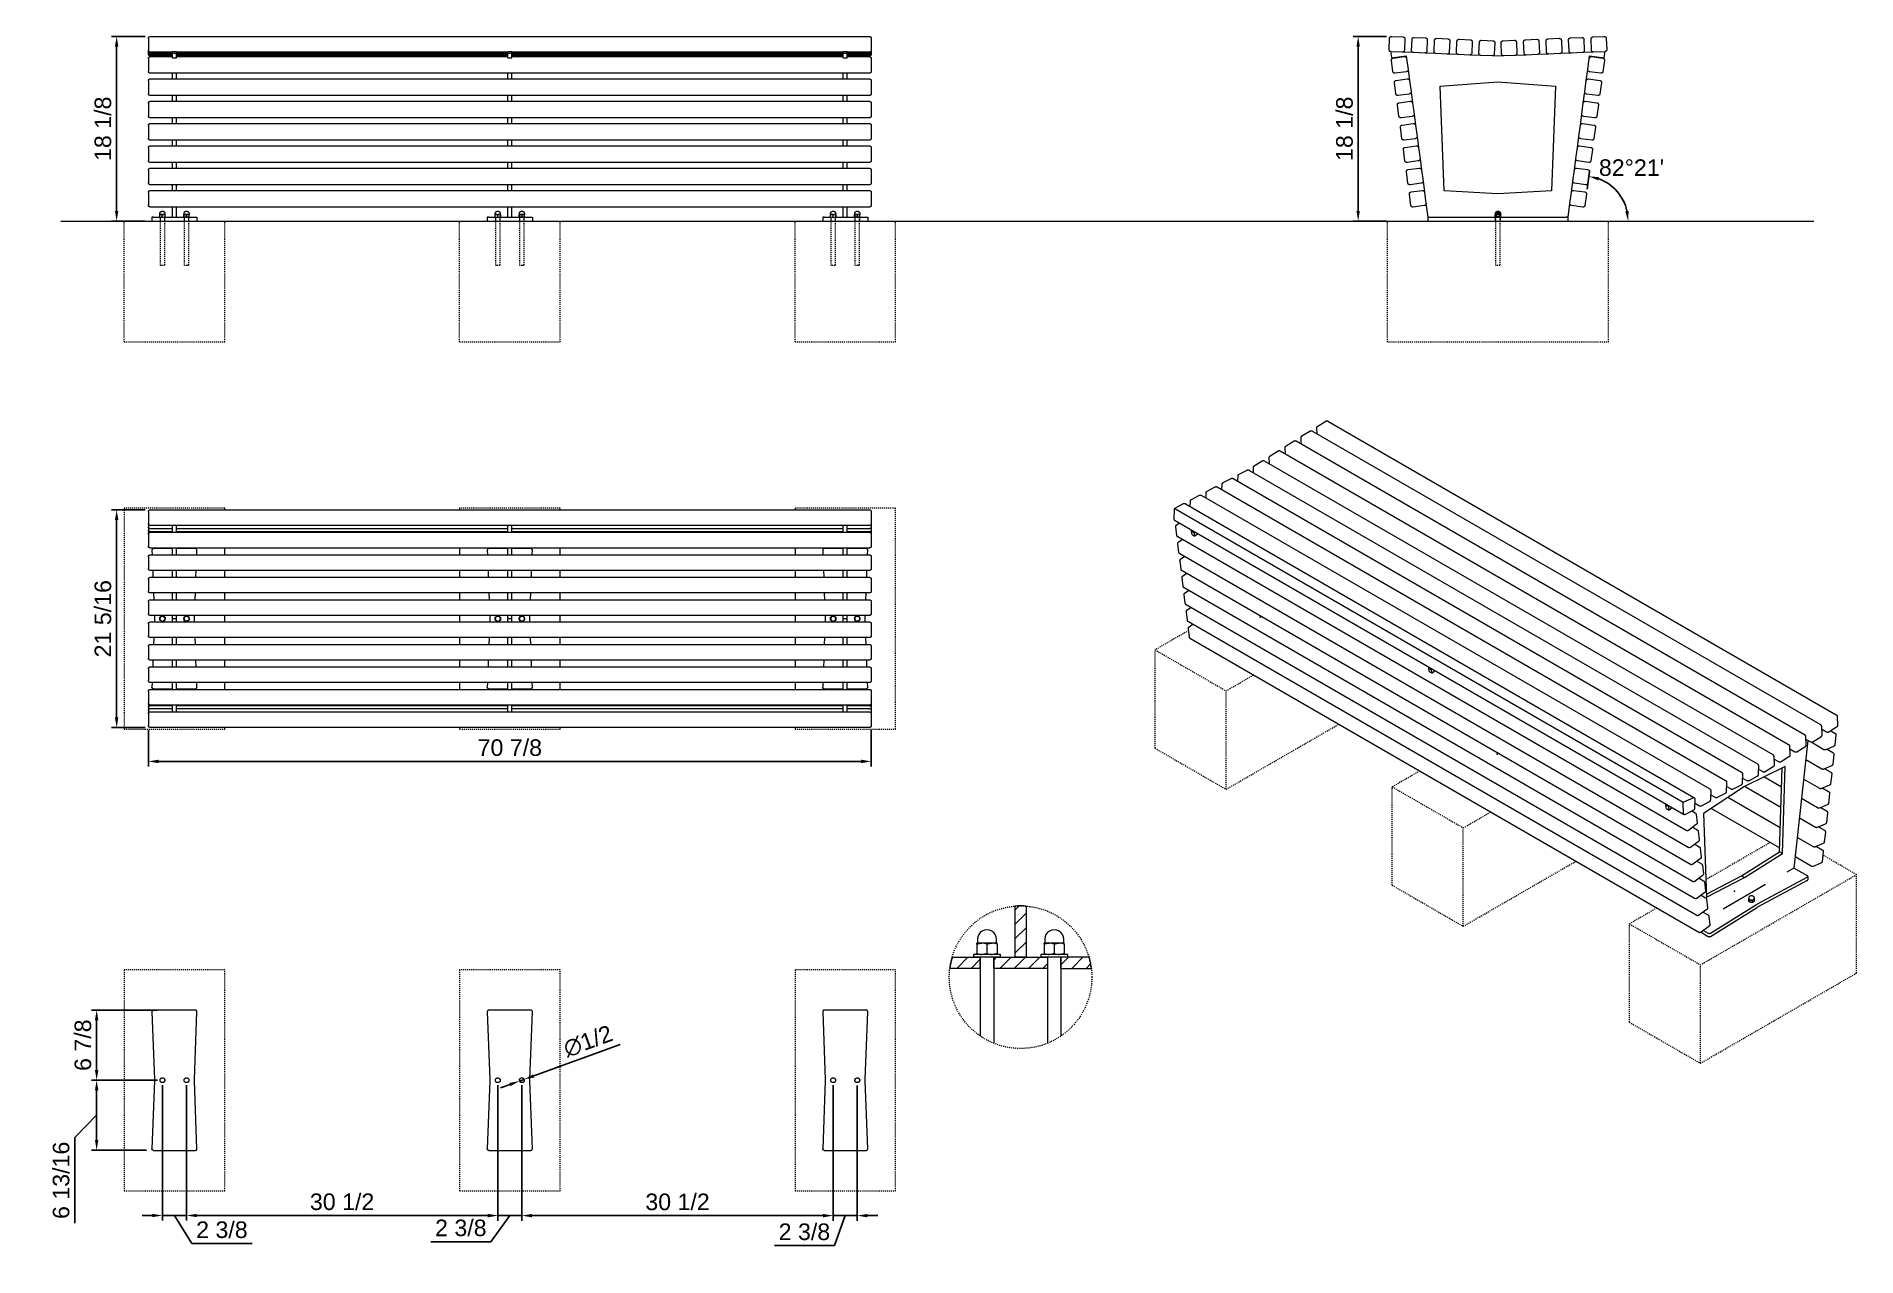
# Model space of a CAD drawing. Header units: inches. Extents: x 1 to 179, y 2 to 121.
import ezdxf

# ---------------------------------------------------------------- set-up
doc = ezdxf.new("R2010")
doc.units = ezdxf.units.IN
doc.header["$PDSIZE"] = -1
doc.linetypes.add('HIDDEN', pattern=[1.905, 1.27, -0.635])
for name, color, linetype, lineweight in [('ZANO_R', 7, 'Continuous', 0), ('ZANO_R_przerywana', 250, 'HIDDEN', 0), ('ZANO_W', 1, 'Continuous', 0)]:
    doc.layers.add(name, color=color, linetype=linetype, lineweight=lineweight)
doc.styles.get("Standard").update_dxf_attribs({"font": 'arial.ttf'})
doc.dimstyles.new('amerykanie', dxfattribs={"dimtxt": 50, "dimasz": 50, "dimexe": 0.5, "dimexo": 0.5, "dimgap": 1, "dimtad": 1, "dimdec": 0, "dimzin": 0, "dimlunit": 5, "dimtxsty": 'Standard', "dimcen": 0.09, "dimclrd": 1, "dimclre": 1, "dimclrt": 1, "dimazin": 0, "dimtfac": 1, "dimtdec": 0, "dimtmove": 0, "dimatfit": 3, "dimfxl": 1, "dimtzin": 0, "dimarcsym": 1})

msp = doc.modelspace()

# ---------------------------------------------------------------- blocks, each defined once
blk = doc.blocks.new('*D402')
at = {"layer": 'ZANO_W', "color": 1, "lineweight": -2}
for p, q in [((11.34, 121.5), (8.03, 121.5)), ((8.53, 120.5), (8.53, 104.4)), ((11.34, 103.4), (8.03, 103.4))]:
    blk.add_line(p, q, dxfattribs=at)
at = {"layer": 'ZANO_W', "color": 1}
for points in [[(8.7, 120.5), (8.36, 120.5), (8.53, 121.5)], [(8.36, 104.4), (8.7, 104.4), (8.53, 103.4)]]:
    blk.add_solid(points, dxfattribs=at)
at = {"layer": 'ZANO_W', "color": 1, "insert": (7.19, 112.45), "char_height": 1.625, "attachment_point": 5, "rotation": 90}
blk.add_mtext('18 1/8', dxfattribs=at)
blk = doc.blocks.new('*D403')
at = {"layer": 'ZANO_W', "color": 1, "lineweight": -2}
for p, q in [((11.34, 75.12), (8.03, 75.12)), ((8.53, 54.78), (8.53, 74.12)), ((11.34, 53.78), (8.03, 53.78))]:
    blk.add_line(p, q, dxfattribs=at)
at = {"layer": 'ZANO_W', "color": 1}
for points in [[(8.7, 74.12), (8.36, 74.12), (8.53, 75.12)], [(8.36, 54.78), (8.7, 54.78), (8.53, 53.78)]]:
    blk.add_solid(points, dxfattribs=at)
at = {"layer": 'ZANO_W', "color": 1, "insert": (7.19, 64.45), "char_height": 1.625, "attachment_point": 5, "rotation": 90}
blk.add_mtext('21 5/16', dxfattribs=at)
blk = doc.blocks.new('*D404')
at = {"layer": 'ZANO_W', "color": 1, "lineweight": -2}
for p, q in [((11.64, 53.53), (11.64, 49.97)), ((82.5, 53.53), (82.5, 49.97)), ((12.64, 50.47), (81.5, 50.47))]:
    blk.add_line(p, q, dxfattribs=at)
at = {"layer": 'ZANO_W', "color": 1}
for points in [[(12.64, 50.64), (12.64, 50.3), (11.64, 50.47)], [(81.5, 50.3), (81.5, 50.64), (82.5, 50.47)]]:
    blk.add_solid(points, dxfattribs=at)
at = {"layer": 'ZANO_W', "color": 1, "insert": (47.07, 51.81), "char_height": 1.625, "attachment_point": 5}
blk.add_mtext('70 7/8', dxfattribs=at)
blk = doc.blocks.new('*D405')
at = {"layer": 'ZANO_W', "color": 1, "lineweight": -2}
for p, q in [((13.02, 18.74), (13.02, 5.48)), ((15.38, 18.74), (15.38, 5.48)), ((12.02, 5.98), (11.02, 5.98)), ((13.02, 5.98), (15.38, 5.98)), ((15.91, 3.24), (14.2, 5.98)), ((16.38, 5.98), (17.38, 5.98)), ((21.8, 3.24), (15.91, 3.24))]:
    blk.add_line(p, q, dxfattribs=at)
at = {"layer": 'ZANO_W', "color": 1}
for points in [[(12.02, 5.82), (12.02, 6.15), (13.02, 5.98)], [(16.38, 6.15), (16.38, 5.82), (15.38, 5.98)]]:
    blk.add_solid(points, dxfattribs=at)
at = {"layer": 'ZANO_W', "color": 1, "insert": (18.85, 4.58), "char_height": 1.625, "attachment_point": 5}
blk.add_mtext('2 3/8', dxfattribs=at)
blk = doc.blocks.new('*D406')
at = {"layer": 'ZANO_W', "color": 1, "lineweight": -2}
for p, q in [((15.38, 18.74), (15.38, 5.48)), ((45.89, 18.74), (45.89, 5.48)), ((16.38, 5.98), (44.89, 5.98))]:
    blk.add_line(p, q, dxfattribs=at)
at = {"layer": 'ZANO_W', "color": 1}
for points in [[(16.38, 6.15), (16.38, 5.82), (15.38, 5.98)], [(44.89, 5.82), (44.89, 6.15), (45.89, 5.98)]]:
    blk.add_solid(points, dxfattribs=at)
at = {"layer": 'ZANO_W', "color": 1, "insert": (30.63, 7.32), "char_height": 1.625, "attachment_point": 5}
blk.add_mtext('30 1/2', dxfattribs=at)
blk = doc.blocks.new('*D407')
at = {"layer": 'ZANO_W', "color": 1, "lineweight": -2}
for p, q in [((45.89, 18.74), (45.89, 5.47)), ((48.25, 18.74), (48.25, 5.47)), ((44.89, 5.97), (43.89, 5.97)), ((45.21, 3.42), (47.07, 5.97)), ((45.89, 5.97), (48.25, 5.97)), ((49.25, 5.97), (50.25, 5.97)), ((39.33, 3.42), (45.21, 3.42))]:
    blk.add_line(p, q, dxfattribs=at)
at = {"layer": 'ZANO_W', "color": 1}
for points in [[(44.89, 5.8), (44.89, 6.14), (45.89, 5.97)], [(49.25, 6.14), (49.25, 5.8), (48.25, 5.97)]]:
    blk.add_solid(points, dxfattribs=at)
at = {"layer": 'ZANO_W', "color": 1, "insert": (42.27, 4.76), "char_height": 1.625, "attachment_point": 5}
blk.add_mtext('2 3/8', dxfattribs=at)
blk = doc.blocks.new('*D408')
at = {"layer": 'ZANO_W', "color": 1, "lineweight": -2}
for p, q in [((48.25, 18.74), (48.25, 5.47)), ((78.76, 18.74), (78.76, 5.47)), ((49.25, 5.97), (77.76, 5.97))]:
    blk.add_line(p, q, dxfattribs=at)
at = {"layer": 'ZANO_W', "color": 1}
for points in [[(49.25, 6.14), (49.25, 5.8), (48.25, 5.97)], [(77.76, 5.8), (77.76, 6.14), (78.76, 5.97)]]:
    blk.add_solid(points, dxfattribs=at)
at = {"layer": 'ZANO_W', "color": 1, "insert": (63.51, 7.31), "char_height": 1.625, "attachment_point": 5}
blk.add_mtext('30 1/2', dxfattribs=at)
blk = doc.blocks.new('*D409')
at = {"layer": 'ZANO_W', "color": 1, "lineweight": -2}
for p, q in [((78.76, 18.74), (78.76, 5.47)), ((81.13, 18.72), (81.13, 5.47)), ((77.76, 5.97), (76.76, 5.97)), ((78.76, 5.97), (81.13, 5.97)), ((78.9, 3.04), (79.95, 5.97)), ((82.13, 5.97), (83.13, 5.97)), ((73.01, 3.04), (78.9, 3.04))]:
    blk.add_line(p, q, dxfattribs=at)
at = {"layer": 'ZANO_W', "color": 1}
for points in [[(77.76, 5.8), (77.76, 6.14), (78.76, 5.97)], [(82.13, 6.14), (82.13, 5.8), (81.13, 5.97)]]:
    blk.add_solid(points, dxfattribs=at)
at = {"layer": 'ZANO_W', "color": 1, "insert": (75.95, 4.38), "char_height": 1.625, "attachment_point": 5}
blk.add_mtext('2 3/8', dxfattribs=at)
blk = doc.blocks.new('*D410')
at = {"layer": 'ZANO_W', "color": 1, "lineweight": -2}
for p, q in [((12.52, 19.24), (6.07, 19.24)), ((6.57, 18.24), (6.57, 13.39)), ((4.43, 13.62), (6.57, 15.82)), ((4.43, 5.23), (4.43, 13.62)), ((11.46, 12.39), (6.07, 12.39))]:
    blk.add_line(p, q, dxfattribs=at)
at = {"layer": 'ZANO_W', "color": 1}
for points in [[(6.74, 18.24), (6.4, 18.24), (6.57, 19.24)], [(6.4, 13.39), (6.74, 13.39), (6.57, 12.39)]]:
    blk.add_solid(points, dxfattribs=at)
at = {"layer": 'ZANO_W', "color": 1, "insert": (3.09, 9.43), "char_height": 1.625, "attachment_point": 5, "rotation": 90}
blk.add_mtext('6 13/16', dxfattribs=at)
blk = doc.blocks.new('*D411')
at = {"layer": 'ZANO_W', "color": 1, "lineweight": -2}
for p, q in [((12.52, 26.11), (6.07, 26.11)), ((6.57, 20.24), (6.57, 25.11)), ((12.52, 19.24), (6.07, 19.24))]:
    blk.add_line(p, q, dxfattribs=at)
at = {"layer": 'ZANO_W', "color": 1}
for points in [[(6.74, 25.11), (6.4, 25.11), (6.57, 26.11)], [(6.4, 20.24), (6.74, 20.24), (6.57, 19.24)]]:
    blk.add_solid(points, dxfattribs=at)
at = {"layer": 'ZANO_W', "color": 1, "insert": (5.23, 22.67), "char_height": 1.625, "attachment_point": 5, "rotation": 90}
blk.add_mtext('6 7/8', dxfattribs=at)
blk = doc.blocks.new('*D412')
at = {"layer": 'ZANO_W', "color": 1, "lineweight": -2}
for p, q in [((133.01, 121.5), (129.73, 121.5)), ((130.23, 120.5), (130.23, 104.4)), ((133.01, 103.4), (129.73, 103.4))]:
    blk.add_line(p, q, dxfattribs=at)
at = {"layer": 'ZANO_W', "color": 1}
for points in [[(130.39, 120.5), (130.06, 120.5), (130.23, 121.5)], [(130.06, 104.4), (130.39, 104.4), (130.23, 103.4)]]:
    blk.add_solid(points, dxfattribs=at)
at = {"layer": 'ZANO_W', "color": 1, "insert": (128.89, 112.45), "char_height": 1.625, "attachment_point": 5, "rotation": 90}
blk.add_mtext('18 1/8', dxfattribs=at)
blk = doc.blocks.new('*D413')
at = {"layer": 'ZANO_W', "color": 1, "lineweight": -2}
blk.add_line((152.67, 106.53), (152.91, 108.29), dxfattribs=at)
blk.add_arc((152.25, 103.4), 4.44, 12.9441, 69.4139, dxfattribs=at)
at = {"layer": 'ZANO_W', "color": 1}
for points in [[(153.85, 107.71), (153.77, 107.39), (152.84, 107.79)], [(156.41, 104.37), (156.74, 104.41), (156.69, 103.4)]]:
    blk.add_solid(points, dxfattribs=at)
at = {"layer": 'ZANO_W', "color": 1, "insert": (157.02, 108.63), "char_height": 1.625, "attachment_point": 5}
blk.add_mtext("82%%d21'", dxfattribs=at)
blk = doc.blocks.new('*D414')
at = {"layer": 'ZANO_W', "color": 1, "lineweight": -2}
for p, q in [((49.42, 19.66), (57.9, 22.73)), ((47.09, 18.82), (46.15, 18.48)), ((48.03, 19.16), (48.47, 19.32))]:
    blk.add_line(p, q, dxfattribs=at)
at = {"layer": 'ZANO_W', "color": 1}
for points in [[(49.36, 19.81), (49.47, 19.5), (48.47, 19.32)], [(47.15, 18.66), (47.03, 18.97), (48.03, 19.16)]]:
    blk.add_solid(points, dxfattribs=at)
at = {"layer": 'ZANO_W', "color": 1, "insert": (54.74, 23.05), "char_height": 1.625, "attachment_point": 5, "rotation": 19.9161}
blk.add_mtext('∅1/2', dxfattribs=at)

# ---------------------------------------------------------------- dimensions: what is measured, and where the dimension line sits
at = {"layer": 'ZANO_W'}
for base, p1, p2, picture, middle in [((8.53089, 103.39671), (11.83556, 121.49734), (11.83556, 103.39671), '*D402', (7.19068, 112.44702)), ((130.2266123, 103.3967106), (133.5110941, 121.497161), (133.5110941, 103.3967106), '*D412', (128.8864008, 112.4469358)), ((8.53089, 75.12054), (11.83556, 53.78487), (11.83556, 75.12054), '*D403', (7.19068, 64.4527)), ((6.57002, 26.10706), (13.01669, 19.23698), (13.01669, 26.10706), '*D411', (5.22981, 22.67202))]:
    dim = msp.add_linear_dim(base=base, p1=p1, p2=p2, angle=90, dimstyle='amerykanie', override={"dimtxt": 1.625, "dimasz": 1, "dimgap": 0.5, "dimdec": 4, "dimaunit": 1, "dimadec": 1, "dimtdec": 4, "dimtmove": 1, "dimfrac": 2}, dxfattribs=at)
    dim.commit()
    dim.dimension.update_dxf_attribs({"geometry": picture, "text_midpoint": middle})
dim = msp.add_angular_dim_2l(base=(156.18999, 105.44169), line1=((3.06765, 103.39671), (174.89268, 103.39671)), line2=((152.60815, 106.03855), (152.46155, 104.94598)), dimstyle='amerykanie', override={"dimtxt": 1.625, "dimasz": 1, "dimgap": 0.5, "dimdec": 4, "dimaunit": 1, "dimadec": 1, "dimtdec": 4, "dimtmove": 1, "dimfrac": 2}, dxfattribs=at)
dim.commit()
dim.dimension.update_dxf_attribs({"geometry": '*D413', "text_midpoint": (157.01941, 108.63362), "dimtype": 162})
for base, p1, p2, picture, middle in [((82.50481, 50.46887), (11.63871, 54.02827), (82.50481, 54.02827), '*D404', (47.07176, 51.80908)), ((45.89068, 5.98243), (15.37889, 19.23696), (45.89068, 19.23699), '*D406', (30.63478, 7.3232)), ((78.76466, 5.97052), (48.25286, 19.23701), (78.76466, 19.23698), '*D408', (63.50876, 7.31129))]:
    dim = msp.add_linear_dim(base=base, p1=p1, p2=p2, dimstyle='amerykanie', override={"dimtxt": 1.625, "dimasz": 1, "dimgap": 0.5, "dimdec": 4, "dimaunit": 1, "dimadec": 1, "dimtdec": 4, "dimtmove": 1, "dimfrac": 2}, dxfattribs=at)
    dim.commit()
    dim.dimension.update_dxf_attribs({"geometry": picture, "text_midpoint": middle})
dim = msp.add_diameter_dim_2p(p1=(48.03079, 19.15655), p2=(48.47493, 19.31746), dimstyle='amerykanie', override={"dimtxt": 1.625, "dimasz": 1, "dimgap": 0.5, "dimdec": 4, "dimaunit": 1, "dimadec": 1, "dimtdec": 4, "dimtmove": 1, "dimfrac": 2}, dxfattribs=at)
dim.commit()
dim.dimension.update_dxf_attribs({"geometry": '*D414', "text_midpoint": (55.21191, 21.75836), "dimtype": 163})
dim = msp.add_linear_dim(base=(6.57002, 12.39445), p1=(13.01669, 19.23698), p2=(11.95688, 12.39445), angle=90, dimstyle='amerykanie', override={"dimtxt": 1.625, "dimasz": 1, "dimgap": 0.5, "dimdec": 4, "dimaunit": 1, "dimadec": 1, "dimtdec": 4, "dimtmove": 1, "dimfrac": 2}, dxfattribs=at)
dim.commit()
dim.dimension.update_dxf_attribs({"geometry": '*D410', "text_midpoint": (4.42871, 13.11865), "dimtype": 160})
for base, p1, p2, picture, middle in [((15.37889, 5.98243), (13.01669, 19.23698), (15.37889, 19.23696), '*D405', (16.41299, 3.23996)), ((48.25286, 5.97052), (45.89068, 19.23699), (48.25286, 19.23701), '*D407', (44.70992, 3.41632)), ((81.12686, 5.97052), (78.76466, 19.23698), (81.12686, 19.2173), '*D409', (78.39602, 3.04244))]:
    dim = msp.add_linear_dim(base=base, p1=p1, p2=p2, dimstyle='amerykanie', override={"dimtxt": 1.625, "dimasz": 1, "dimgap": 0.5, "dimdec": 4, "dimaunit": 1, "dimadec": 1, "dimtdec": 4, "dimtmove": 1, "dimfrac": 2}, dxfattribs=at)
    dim.commit()
    dim.dimension.update_dxf_attribs({"geometry": picture, "text_midpoint": middle, "dimtype": 160})

# ---------------------------------------------------------------- linework, layer by layer
at = {"layer": 'ZANO_R'}
for p, q in [((11.63975, 121.32062), (11.64055, 121.32729)), ((11.64055, 121.32729), (11.64158, 121.33393)), ((11.64158, 121.33393), (11.64283, 121.34054)), ((11.64283, 121.34054), (11.64431, 121.34709)), ((11.64431, 121.34709), (11.64601, 121.3536)), ((11.64601, 121.3536), (11.64794, 121.36004)), ((11.64794, 121.36004), (11.65008, 121.36641)), ((11.65008, 121.36641), (11.65244, 121.3727)), ((11.65244, 121.3727), (11.65501, 121.37891)), ((11.65501, 121.37891), (11.65779, 121.38503)), ((11.65779, 121.38503), (11.66078, 121.39105)), ((11.66078, 121.39105), (11.66398, 121.39696)), ((11.66398, 121.39696), (11.66737, 121.40277)), ((11.66737, 121.40277), (11.67096, 121.40845)), ((11.67096, 121.40845), (11.67474, 121.41401)), ((11.67474, 121.41401), (11.67871, 121.41943)), ((11.67871, 121.41943), (11.68287, 121.42472)), ((11.68287, 121.42472), (11.6872, 121.42986)), ((11.6872, 121.42986), (11.6917, 121.43485)), ((11.6917, 121.43485), (11.69637, 121.43968)), ((11.69637, 121.43968), (11.7012, 121.44435)), ((11.7012, 121.44435), (11.70619, 121.44885)), ((11.70619, 121.44885), (11.71133, 121.45319)), ((11.71133, 121.45319), (11.71662, 121.45734)), ((11.71662, 121.45734), (11.72204, 121.46131)), ((11.72204, 121.46131), (11.7276, 121.46509)), ((11.7276, 121.46509), (11.73328, 121.46868)), ((11.73328, 121.46868), (11.73909, 121.47207)), ((11.73909, 121.47207), (11.745, 121.47527)), ((11.745, 121.47527), (11.75102, 121.47826)), ((11.75102, 121.47826), (11.75714, 121.48104)), ((11.75714, 121.48104), (11.76335, 121.48361)), ((11.76335, 121.48361), (11.76964, 121.48597)), ((11.76964, 121.48597), (11.77601, 121.48811)), ((11.77601, 121.48811), (11.78245, 121.49004)), ((11.78245, 121.49004), (11.78896, 121.49174)), ((11.78896, 121.49174), (11.79551, 121.49322)), ((11.79551, 121.49322), (11.80212, 121.49447)), ((11.80212, 121.49447), (11.80876, 121.4955)), ((11.80876, 121.4955), (11.81543, 121.4963)), ((11.81543, 121.4963), (11.82213, 121.49688)), ((11.82213, 121.49688), (11.82884, 121.49722)), ((11.82884, 121.49722), (11.83556, 121.49734)), ((11.83556, 121.49734), (82.30796, 121.49734)), ((82.30796, 121.49734), (82.31468, 121.49722)), ((82.31468, 121.49722), (82.3214, 121.49688)), ((82.3214, 121.49688), (82.32809, 121.4963)), ((82.32809, 121.4963), (82.33477, 121.4955)), ((82.33477, 121.4955), (82.34141, 121.49447)), ((82.34141, 121.49447), (82.34801, 121.49322)), ((82.34801, 121.49322), (82.35457, 121.49174)), ((82.35457, 121.49174), (82.36107, 121.49004)), ((82.36107, 121.49004), (82.36751, 121.48811)), ((82.36751, 121.48811), (82.37388, 121.48597)), ((82.37388, 121.48597), (82.38018, 121.48361)), ((82.38018, 121.48361), (82.38639, 121.48104)), ((82.38639, 121.48104), (82.39251, 121.47826)), ((82.39251, 121.47826), (82.39853, 121.47527)), ((82.39853, 121.47527), (82.40444, 121.47207)), ((82.40444, 121.47207), (82.41024, 121.46868)), ((82.41024, 121.46868), (82.41593, 121.46509)), ((82.41593, 121.46509), (82.42148, 121.46131)), ((82.42148, 121.46131), (82.42691, 121.45734)), ((82.42691, 121.45734), (82.43219, 121.45319)), ((82.43219, 121.45319), (82.43733, 121.44885)), ((82.43733, 121.44885), (82.44232, 121.44435)), ((82.44232, 121.44435), (82.44716, 121.43968)), ((82.44716, 121.43968), (82.45183, 121.43485)), ((82.45183, 121.43485), (82.45633, 121.42986)), ((82.45633, 121.42986), (82.46066, 121.42472)), ((82.46066, 121.42472), (82.46481, 121.41943)), ((82.46481, 121.41943), (82.46878, 121.41401)), ((82.46878, 121.41401), (82.47257, 121.40845)), ((82.47257, 121.40845), (82.47616, 121.40277)), ((82.47616, 121.40277), (82.47955, 121.39696)), ((82.47955, 121.39696), (82.48274, 121.39105)), ((82.48274, 121.39105), (82.48573, 121.38503)), ((82.48573, 121.38503), (82.48852, 121.37891)), ((82.48852, 121.37891), (82.49109, 121.3727)), ((82.49109, 121.3727), (82.49345, 121.36641)), ((82.49345, 121.36641), (82.49559, 121.36004)), ((82.49559, 121.36004), (82.49751, 121.3536)), ((82.49751, 121.3536), (82.49922, 121.34709)), ((82.49922, 121.34709), (82.5007, 121.34054)), ((82.5007, 121.34054), (82.50195, 121.33393)), ((82.50195, 121.33393), (82.50298, 121.32729)), ((82.50298, 121.32729), (82.50378, 121.32062)), ((133.30713, 121.3222), (133.30799, 121.32887)), ((133.30799, 121.32887), (133.30907, 121.3355)), ((133.30907, 121.3355), (133.31038, 121.3421)), ((133.31038, 121.3421), (133.31191, 121.34864)), ((133.31191, 121.34864), (133.31367, 121.35513)), ((133.31367, 121.35513), (133.31564, 121.36155)), ((133.31564, 121.36155), (133.31784, 121.36791)), ((133.31784, 121.36791), (133.32025, 121.37418)), ((133.32025, 121.37418), (133.32287, 121.38037)), ((133.32287, 121.38037), (133.3257, 121.38647)), ((133.3257, 121.38647), (133.32874, 121.39246)), ((133.32874, 121.39246), (133.33198, 121.39835)), ((133.33198, 121.39835), (133.33542, 121.40412)), ((133.33542, 121.40412), (133.33906, 121.40978)), ((133.33906, 121.40978), (133.34288, 121.4153)), ((133.34288, 121.4153), (133.3469, 121.4207)), ((133.3469, 121.4207), (133.35109, 121.42595)), ((133.35109, 121.42595), (133.35546, 121.43105)), ((133.35546, 121.43105), (133.36001, 121.43601)), ((133.36001, 121.43601), (133.36472, 121.4408)), ((133.36472, 121.4408), (133.36959, 121.44543)), ((133.36959, 121.44543), (133.37462, 121.4499)), ((133.37462, 121.4499), (133.37979, 121.45419)), ((133.37979, 121.45419), (133.38511, 121.4583)), ((133.38511, 121.4583), (133.39057, 121.46222)), ((133.39057, 121.46222), (133.39615, 121.46596)), ((133.39615, 121.46596), (133.40187, 121.4695)), ((133.40187, 121.4695), (133.40769, 121.47285)), ((133.40769, 121.47285), (133.41364, 121.47599)), ((133.41364, 121.47599), (133.41968, 121.47894)), ((133.41968, 121.47894), (133.42582, 121.48167)), ((133.42582, 121.48167), (133.43205, 121.48419)), ((133.43205, 121.48419), (133.43836, 121.4865)), ((133.43836, 121.4865), (133.44475, 121.48859)), ((133.44475, 121.48859), (133.45121, 121.49046)), ((133.45121, 121.49046), (133.45772, 121.49211)), ((133.45772, 121.49211), (133.46429, 121.49354)), ((133.46429, 121.49354), (133.47091, 121.49474)), ((133.47091, 121.49474), (133.47756, 121.49571)), ((133.47756, 121.49571), (133.48424, 121.49646)), ((133.48424, 121.49646), (133.49094, 121.49698)), ((133.49094, 121.49698), (133.49765, 121.49727)), ((133.49765, 121.49727), (133.50437, 121.49733)), ((133.50437, 121.49733), (133.51109, 121.49716)), ((133.51109, 121.49716), (134.61247, 121.45061)), ((134.61247, 121.45061), (134.61918, 121.45021)), ((134.61918, 121.45021), (134.62587, 121.44959)), ((134.62587, 121.44959), (134.63254, 121.44873)), ((134.63254, 121.44873), (134.63918, 121.44765)), ((134.63918, 121.44765), (134.64577, 121.44634)), ((134.64577, 121.44634), (134.65231, 121.44481)), ((134.65231, 121.44481), (134.6588, 121.44305)), ((134.6588, 121.44305), (134.66523, 121.44108)), ((134.66523, 121.44108), (134.67158, 121.43888)), ((134.67158, 121.43888), (134.67785, 121.43647)), ((134.67785, 121.43647), (134.68404, 121.43385)), ((134.68404, 121.43385), (134.69014, 121.43102)), ((134.69014, 121.43102), (134.69614, 121.42798)), ((134.69614, 121.42798), (134.70202, 121.42474)), ((134.70202, 121.42474), (134.7078, 121.4213)), ((134.7078, 121.4213), (134.71345, 121.41766)), ((134.71345, 121.41766), (134.71898, 121.41383)), ((134.71898, 121.41383), (134.72437, 121.40982)), ((134.72437, 121.40982), (134.72962, 121.40563)), ((134.72962, 121.40563), (134.73473, 121.40125)), ((134.73473, 121.40125), (134.73968, 121.39671)), ((134.73968, 121.39671), (134.74448, 121.392)), ((134.74448, 121.392), (134.74911, 121.38713)), ((134.74911, 121.38713), (134.75357, 121.3821)), ((134.75357, 121.3821), (134.75786, 121.37693)), ((134.75786, 121.37693), (134.76197, 121.37161)), ((134.76197, 121.37161), (134.76589, 121.36615)), ((134.76589, 121.36615), (134.76963, 121.36056)), ((134.76963, 121.36056), (134.77317, 121.35485)), ((134.77317, 121.35485), (134.77652, 121.34902)), ((134.77652, 121.34902), (134.77967, 121.34308)), ((134.77967, 121.34308), (134.78261, 121.33704)), ((134.78261, 121.33704), (134.78534, 121.3309)), ((134.78534, 121.3309), (134.78786, 121.32467)), ((135.54564, 121.3222), (135.54965, 121.3276)), ((135.54965, 121.3276), (135.55385, 121.33285)), ((135.55385, 121.33285), (135.55822, 121.33795)), ((135.55822, 121.33795), (135.56276, 121.34291)), ((135.56276, 121.34291), (135.56747, 121.3477)), ((135.56747, 121.3477), (135.57235, 121.35233)), ((135.57235, 121.35233), (135.57737, 121.3568)), ((135.57737, 121.3568), (135.58255, 121.36109)), ((135.58255, 121.36109), (135.58787, 121.3652)), ((135.58787, 121.3652), (135.59332, 121.36912)), ((135.59332, 121.36912), (135.59891, 121.37286)), ((135.59891, 121.37286), (135.60462, 121.3764)), ((135.60462, 121.3764), (135.61045, 121.37975)), ((135.61045, 121.37975), (135.61639, 121.38289)), ((135.61639, 121.38289), (135.62244, 121.38584)), ((135.62244, 121.38584), (135.62858, 121.38857)), ((135.62858, 121.38857), (135.63481, 121.39109)), ((135.63481, 121.39109), (135.64112, 121.3934)), ((135.64112, 121.3934), (135.64751, 121.39549)), ((135.64751, 121.39549), (135.65396, 121.39736)), ((135.65396, 121.39736), (135.66048, 121.39901)), ((135.66048, 121.39901), (135.66705, 121.40044)), ((135.66705, 121.40044), (135.67366, 121.40164)), ((135.67366, 121.40164), (135.68031, 121.40261)), ((135.68031, 121.40261), (135.68699, 121.40336)), ((135.68699, 121.40336), (135.69369, 121.40388)), ((135.69369, 121.40388), (135.70041, 121.40417)), ((135.70041, 121.40417), (135.70713, 121.40423)), ((135.70713, 121.40423), (135.71385, 121.40406)), ((135.71385, 121.40406), (136.81523, 121.35751)), ((136.81523, 121.35751), (136.82194, 121.35711)), ((136.82194, 121.35711), (136.82863, 121.35649)), ((136.82863, 121.35649), (136.8353, 121.35563)), ((136.8353, 121.35563), (136.84193, 121.35455)), ((136.84193, 121.35455), (136.84853, 121.35324)), ((136.84853, 121.35324), (136.85507, 121.35171)), ((136.85507, 121.35171), (136.86156, 121.34995)), ((136.86156, 121.34995), (136.86798, 121.34798)), ((136.86798, 121.34798), (136.87434, 121.34578)), ((136.87434, 121.34578), (136.88061, 121.34337)), ((136.88061, 121.34337), (136.8868, 121.34075)), ((136.8868, 121.34075), (136.8929, 121.33792)), ((136.8929, 121.33792), (136.89889, 121.33488)), ((136.89889, 121.33488), (136.90478, 121.33164)), ((136.90478, 121.33164), (136.91055, 121.3282)), ((136.91055, 121.3282), (136.91621, 121.32456)), ((150.93823, 121.32456), (150.94388, 121.3282)), ((150.94388, 121.3282), (150.94966, 121.33164)), ((150.94966, 121.33164), (150.95554, 121.33488)), ((150.95554, 121.33488), (150.96154, 121.33792)), ((150.96154, 121.33792), (150.96764, 121.34075)), ((150.96764, 121.34075), (150.97382, 121.34337)), ((150.97382, 121.34337), (150.9801, 121.34578)), ((150.9801, 121.34578), (150.98645, 121.34798)), ((150.98645, 121.34798), (150.99288, 121.34995)), ((150.99288, 121.34995), (150.99937, 121.35171)), ((150.99937, 121.35171), (151.00591, 121.35324)), ((151.00591, 121.35324), (151.0125, 121.35455)), ((151.0125, 121.35455), (151.01914, 121.35563)), ((151.01914, 121.35563), (151.0258, 121.35649)), ((151.0258, 121.35649), (151.0325, 121.35711)), ((151.0325, 121.35711), (151.03921, 121.35751)), ((151.03921, 121.35751), (152.14058, 121.40406)), ((152.14058, 121.40406), (152.1473, 121.40423)), ((152.1473, 121.40423), (152.15403, 121.40417)), ((152.15403, 121.40417), (152.16074, 121.40388)), ((152.16074, 121.40388), (152.16744, 121.40336)), ((152.16744, 121.40336), (152.17412, 121.40261)), ((152.17412, 121.40261), (152.18077, 121.40164)), ((152.18077, 121.40164), (152.18739, 121.40044)), ((152.18739, 121.40044), (152.19396, 121.39901)), ((152.19396, 121.39901), (152.20047, 121.39736)), ((152.20047, 121.39736), (152.20693, 121.39549)), ((152.20693, 121.39549), (152.21332, 121.3934)), ((152.21332, 121.3934), (152.21963, 121.39109)), ((152.21963, 121.39109), (152.22586, 121.38857)), ((152.22586, 121.38857), (152.232, 121.38584)), ((152.232, 121.38584), (152.23804, 121.38289)), ((152.23804, 121.38289), (152.24398, 121.37975)), ((152.24398, 121.37975), (152.24981, 121.3764)), ((152.24981, 121.3764), (152.25552, 121.37286)), ((152.25552, 121.37286), (152.26111, 121.36912)), ((152.26111, 121.36912), (152.26657, 121.3652)), ((152.26657, 121.3652), (152.27189, 121.36109)), ((152.27189, 121.36109), (152.27706, 121.3568)), ((152.27706, 121.3568), (152.28209, 121.35233)), ((152.28209, 121.35233), (152.28696, 121.3477)), ((152.28696, 121.3477), (152.29167, 121.34291)), ((152.29167, 121.34291), (152.29621, 121.33795)), ((152.29621, 121.33795), (152.30059, 121.33285)), ((152.30059, 121.33285), (152.30478, 121.3276)), ((152.30478, 121.3276), (152.30879, 121.3222)), ((153.06657, 121.32467), (153.06909, 121.3309)), ((153.06909, 121.3309), (153.07183, 121.33704)), ((153.07183, 121.33704), (153.07477, 121.34308)), ((153.07477, 121.34308), (153.07791, 121.34902)), ((153.07791, 121.34902), (153.08126, 121.35485)), ((153.08126, 121.35485), (153.0848, 121.36056)), ((153.0848, 121.36056), (153.08854, 121.36615)), ((153.08854, 121.36615), (153.09247, 121.37161)), ((153.09247, 121.37161), (153.09658, 121.37693)), ((153.09658, 121.37693), (153.10086, 121.3821)), ((153.10086, 121.3821), (153.10533, 121.38713)), ((153.10533, 121.38713), (153.10996, 121.392)), ((153.10996, 121.392), (153.11475, 121.39671)), ((153.11475, 121.39671), (153.11971, 121.40125)), ((153.11971, 121.40125), (153.12481, 121.40563)), ((153.12481, 121.40563), (153.13007, 121.40982)), ((153.13007, 121.40982), (153.13546, 121.41383)), ((153.13546, 121.41383), (153.14098, 121.41766)), ((153.14098, 121.41766), (153.14664, 121.4213)), ((153.14664, 121.4213), (153.15241, 121.42474)), ((153.15241, 121.42474), (153.1583, 121.42798)), ((153.1583, 121.42798), (153.1643, 121.43102)), ((153.1643, 121.43102), (153.17039, 121.43385)), ((153.17039, 121.43385), (153.17658, 121.43647)), ((153.17658, 121.43647), (153.18286, 121.43888)), ((153.18286, 121.43888), (153.18921, 121.44108)), ((153.18921, 121.44108), (153.19563, 121.44305)), ((153.19563, 121.44305), (153.20212, 121.44481)), ((153.20212, 121.44481), (153.20867, 121.44634)), ((153.20867, 121.44634), (153.21526, 121.44765)), ((153.21526, 121.44765), (153.22189, 121.44873)), ((153.22189, 121.44873), (153.22856, 121.44959)), ((153.22856, 121.44959), (153.23525, 121.45021)), ((153.23525, 121.45021), (153.24196, 121.45061)), ((153.24196, 121.45061), (154.34334, 121.49716)), ((154.34334, 121.49716), (154.35006, 121.49733)), ((154.35006, 121.49733), (154.35678, 121.49727)), ((154.35678, 121.49727), (154.3635, 121.49698)), ((154.3635, 121.49698), (154.3702, 121.49646)), ((154.3702, 121.49646), (154.37688, 121.49571)), ((154.37688, 121.49571), (154.38353, 121.49474)), ((154.38353, 121.49474), (154.39014, 121.49354)), ((154.39014, 121.49354), (154.39671, 121.49211)), ((154.39671, 121.49211), (154.40323, 121.49046)), ((154.40323, 121.49046), (154.40968, 121.48859)), ((154.40968, 121.48859), (154.41607, 121.4865)), ((154.41607, 121.4865), (154.42238, 121.48419)), ((154.42238, 121.48419), (154.42862, 121.48167)), ((154.42862, 121.48167), (154.43476, 121.47894)), ((154.43476, 121.47894), (154.4408, 121.47599)), ((154.4408, 121.47599), (154.44674, 121.47285)), ((154.44674, 121.47285), (154.45257, 121.4695)), ((154.45257, 121.4695), (154.45828, 121.46596)), ((154.45828, 121.46596), (154.46387, 121.46222)), ((154.46387, 121.46222), (154.46932, 121.4583)), ((154.46932, 121.4583), (154.47464, 121.45419)), ((154.47464, 121.45419), (154.47982, 121.4499)), ((154.47982, 121.4499), (154.48485, 121.44543)), ((154.48485, 121.44543), (154.48972, 121.4408)), ((154.48972, 121.4408), (154.49443, 121.43601)), ((154.49443, 121.43601), (154.49897, 121.43105)), ((154.49897, 121.43105), (154.50334, 121.42595)), ((154.50334, 121.42595), (154.50754, 121.4207)), ((154.50754, 121.4207), (154.51155, 121.4153)), ((154.51155, 121.4153), (154.51538, 121.40978)), ((154.51538, 121.40978), (154.51901, 121.40412)), ((154.51901, 121.40412), (154.52245, 121.39835)), ((154.52245, 121.39835), (154.5257, 121.39246)), ((154.5257, 121.39246), (154.52873, 121.38647)), ((154.52873, 121.38647), (154.53157, 121.38037)), ((154.53157, 121.38037), (154.53419, 121.37418)), ((154.53419, 121.37418), (154.5366, 121.36791)), ((154.5366, 121.36791), (154.53879, 121.36155)), ((154.53879, 121.36155), (154.54077, 121.35513)), ((154.54077, 121.35513), (154.54252, 121.34864)), ((154.54252, 121.34864), (154.54406, 121.3421)), ((154.54406, 121.3421), (154.54536, 121.3355)), ((154.54536, 121.3355), (154.54645, 121.32887)), ((154.54645, 121.32887), (154.5473, 121.3222)), ((11.63871, 121.30049), (11.63883, 121.30721)), ((11.63871, 121.30049), (11.63871, 120.19911)), ((11.63871, 120.19911), (11.63871, 120.15256)), ((11.63883, 120.14584), (11.63871, 120.15256)), ((11.63871, 120.14791), (11.63871, 120.10601)), ((11.63871, 120.10601), (11.63871, 120.05946)), ((11.63883, 120.05274), (11.63871, 120.05946)), ((11.63871, 120.05481), (11.63871, 120.01291)), ((11.63871, 120.01291), (11.63871, 119.96636)), ((11.63883, 119.95964), (11.63871, 119.96636)), ((11.63871, 119.96171), (11.63871, 119.91981)), ((11.63871, 119.91981), (11.63871, 119.87326)), ((11.63883, 119.86654), (11.63871, 119.87326)), ((11.63871, 119.86861), (11.63871, 119.82671)), ((11.63871, 119.82671), (11.63871, 119.78016)), ((11.63883, 119.77344), (11.63871, 119.78016)), ((11.63883, 121.30721), (11.63917, 121.31392)), ((11.63917, 120.13912), (11.63883, 120.14584)), ((11.63917, 120.04602), (11.63883, 120.05274)), ((11.63917, 119.95292), (11.63883, 119.95964)), ((11.63917, 119.85983), (11.63883, 119.86654)), ((11.63917, 119.76673), (11.63883, 119.77344)), ((11.63917, 121.31392), (11.63975, 121.32062)), ((11.63975, 120.13243), (11.63917, 120.13912)), ((11.63975, 120.03933), (11.63917, 120.04602)), ((11.63975, 119.94623), (11.63917, 119.95292)), ((11.63975, 119.85313), (11.63917, 119.85983)), ((11.63975, 119.76003), (11.63917, 119.76673)), ((11.64055, 120.12575), (11.63975, 120.13243)), ((11.64055, 120.03265), (11.63975, 120.03933)), ((11.64055, 119.93955), (11.63975, 119.94623)), ((11.64055, 119.84645), (11.63975, 119.85313)), ((11.64055, 119.75335), (11.63975, 119.76003)), ((11.64158, 120.11911), (11.64055, 120.12575)), ((11.64158, 120.02601), (11.64055, 120.03265)), ((11.64158, 119.93291), (11.64055, 119.93955)), ((11.64158, 119.83981), (11.64055, 119.84645)), ((11.64158, 119.74671), (11.64055, 119.75335)), ((11.64283, 120.11251), (11.64158, 120.11911)), ((11.64283, 120.01941), (11.64158, 120.02601)), ((11.64283, 119.92631), (11.64158, 119.93291)), ((11.64283, 119.83321), (11.64158, 119.83981)), ((11.64283, 119.74011), (11.64158, 119.74671)), ((11.64431, 120.10595), (11.64283, 120.11251)), ((11.64431, 120.01285), (11.64283, 120.01941)), ((11.64431, 119.91975), (11.64283, 119.92631)), ((11.64431, 119.82665), (11.64283, 119.83321)), ((11.64431, 119.73355), (11.64283, 119.74011)), ((11.64601, 120.09945), (11.64431, 120.10595)), ((11.64601, 120.00635), (11.64431, 120.01285)), ((11.64601, 119.91325), (11.64431, 119.91975)), ((11.64601, 119.82015), (11.64431, 119.82665)), ((11.64601, 119.72705), (11.64431, 119.73355)), ((11.64794, 120.09301), (11.64601, 120.09945)), ((11.64794, 119.99991), (11.64601, 120.00635)), ((11.64794, 119.90681), (11.64601, 119.91325)), ((11.64794, 119.81371), (11.64601, 119.82015)), ((11.64794, 119.72061), (11.64601, 119.72705)), ((11.65008, 120.08664), (11.64794, 120.09301)), ((11.65008, 119.99354), (11.64794, 119.99991)), ((11.65008, 119.90044), (11.64794, 119.90681)), ((11.65008, 119.80734), (11.64794, 119.81371)), ((11.65008, 119.71424), (11.64794, 119.72061)), ((11.65244, 120.08034), (11.65008, 120.08664)), ((11.65244, 119.98724), (11.65008, 119.99354)), ((11.65244, 119.89414), (11.65008, 119.90044)), ((11.65244, 119.80104), (11.65008, 119.80734)), ((11.65244, 119.70794), (11.65008, 119.71424)), ((11.65501, 120.07413), (11.65244, 120.08034)), ((11.65501, 119.98103), (11.65244, 119.98724)), ((11.65501, 119.88793), (11.65244, 119.89414)), ((11.65501, 119.79483), (11.65244, 119.80104)), ((11.65501, 119.70173), (11.65244, 119.70794)), ((11.65779, 120.06801), (11.65501, 120.07413)), ((11.65779, 119.97491), (11.65501, 119.98103)), ((11.65779, 119.88181), (11.65501, 119.88793)), ((11.65779, 119.78871), (11.65501, 119.79483)), ((11.65779, 119.69561), (11.65501, 119.70173)), ((11.66078, 120.06199), (11.65779, 120.06801)), ((11.66078, 119.96889), (11.65779, 119.97491)), ((11.66078, 119.87579), (11.65779, 119.88181)), ((11.66078, 119.78269), (11.65779, 119.78871)), ((11.66078, 119.68959), (11.65779, 119.69561)), ((11.66398, 120.05608), (11.66078, 120.06199)), ((11.66398, 119.96298), (11.66078, 119.96889)), ((11.66398, 119.86988), (11.66078, 119.87579)), ((11.66398, 119.77678), (11.66078, 119.78269)), ((11.66398, 119.68368), (11.66078, 119.68959)), ((11.66737, 120.05028), (11.66398, 120.05608)), ((11.66737, 119.95718), (11.66398, 119.96298)), ((11.66737, 119.86408), (11.66398, 119.86988)), ((11.66737, 119.77098), (11.66398, 119.77678)), ((11.66737, 119.67788), (11.66398, 119.68368)), ((11.67096, 120.0446), (11.66737, 120.05028)), ((11.67096, 119.9515), (11.66737, 119.95718)), ((11.67096, 119.8584), (11.66737, 119.86408)), ((11.67096, 119.7653), (11.66737, 119.77098)), ((11.67096, 119.6722), (11.66737, 119.67788)), ((11.67474, 120.03904), (11.67096, 120.0446)), ((11.67474, 119.94594), (11.67096, 119.9515)), ((11.67474, 119.85284), (11.67096, 119.8584)), ((11.67474, 119.75974), (11.67096, 119.7653)), ((11.67474, 119.66664), (11.67096, 119.6722)), ((11.67871, 120.03361), (11.67474, 120.03904)), ((11.67871, 119.94051), (11.67474, 119.94594)), ((11.67871, 119.84741), (11.67474, 119.85284)), ((11.67871, 119.75431), (11.67474, 119.75974)), ((11.67871, 119.66121), (11.67474, 119.66664)), ((11.68287, 120.02833), (11.67871, 120.03361)), ((11.68287, 119.93523), (11.67871, 119.94051)), ((11.68287, 119.84213), (11.67871, 119.84741)), ((11.68287, 119.74903), (11.67871, 119.75431)), ((11.68287, 119.65593), (11.67871, 119.66121)), ((11.6872, 120.02319), (11.68287, 120.02833)), ((11.6872, 119.93009), (11.68287, 119.93523)), ((11.6872, 119.83699), (11.68287, 119.84213)), ((11.6872, 119.74389), (11.68287, 119.74903)), ((11.6872, 119.65079), (11.68287, 119.65593)), ((11.6917, 120.0182), (11.6872, 120.02319)), ((11.6917, 119.9251), (11.6872, 119.93009)), ((11.6917, 119.832), (11.6872, 119.83699)), ((11.6917, 119.7389), (11.6872, 119.74389)), ((11.6917, 119.6458), (11.6872, 119.65079)), ((11.69637, 120.01336), (11.6917, 120.0182)), ((11.69637, 119.92026), (11.6917, 119.9251)), ((11.69637, 119.82716), (11.6917, 119.832)), ((11.69637, 119.73406), (11.6917, 119.7389)), ((11.69637, 119.64096), (11.6917, 119.6458)), ((11.7012, 120.00869), (11.69637, 120.01336)), ((11.7012, 119.91559), (11.69637, 119.92026)), ((11.7012, 119.82249), (11.69637, 119.82716)), ((11.7012, 119.72939), (11.69637, 119.73406)), ((11.7012, 119.63629), (11.69637, 119.64096)), ((11.70619, 120.00419), (11.7012, 120.00869)), ((11.70619, 119.91109), (11.7012, 119.91559)), ((11.70619, 119.81799), (11.7012, 119.82249)), ((11.70619, 119.72489), (11.7012, 119.72939)), ((11.70619, 119.63179), (11.7012, 119.63629)), ((11.71133, 119.99986), (11.70619, 120.00419)), ((11.71133, 119.90676), (11.70619, 119.91109)), ((11.71133, 119.81366), (11.70619, 119.81799)), ((11.71133, 119.72056), (11.70619, 119.72489)), ((11.71133, 119.62746), (11.70619, 119.63179)), ((11.71662, 119.99571), (11.71133, 119.99986)), ((11.71662, 119.90261), (11.71133, 119.90676)), ((11.71662, 119.80951), (11.71133, 119.81366)), ((11.71662, 119.71641), (11.71133, 119.72056)), ((11.71662, 119.62331), (11.71133, 119.62746)), ((11.72204, 119.99174), (11.71662, 119.99571)), ((11.72204, 119.89864), (11.71662, 119.90261)), ((11.72204, 119.80554), (11.71662, 119.80951)), ((11.72204, 119.71244), (11.71662, 119.71641)), ((11.72204, 119.61934), (11.71662, 119.62331)), ((11.7276, 119.98796), (11.72204, 119.99174)), ((11.7276, 119.89486), (11.72204, 119.89864)), ((11.7276, 119.80176), (11.72204, 119.80554)), ((11.7276, 119.70866), (11.72204, 119.71244)), ((11.7276, 119.61556), (11.72204, 119.61934)), ((11.73328, 119.98437), (11.7276, 119.98796)), ((11.73328, 119.89127), (11.7276, 119.89486)), ((11.73328, 119.79817), (11.7276, 119.80176)), ((11.73328, 119.70507), (11.7276, 119.70866)), ((11.73328, 119.61197), (11.7276, 119.61556)), ((11.73909, 119.98097), (11.73328, 119.98437)), ((11.73909, 119.88787), (11.73328, 119.89127)), ((11.73909, 119.79477), (11.73328, 119.79817)), ((11.73909, 119.70167), (11.73328, 119.70507)), ((11.73909, 119.60857), (11.73328, 119.61197)), ((11.745, 119.97778), (11.73909, 119.98097)), ((11.745, 119.88468), (11.73909, 119.88787)), ((11.745, 119.79158), (11.73909, 119.79477)), ((11.745, 119.69848), (11.73909, 119.70167)), ((11.745, 119.60538), (11.73909, 119.60857)), ((11.75102, 119.97479), (11.745, 119.97778)), ((11.75102, 119.88169), (11.745, 119.88468)), ((11.75102, 119.78859), (11.745, 119.79158)), ((11.75102, 119.69549), (11.745, 119.69848)), ((11.75102, 119.60239), (11.745, 119.60538)), ((11.75714, 119.972), (11.75102, 119.97479)), ((11.75714, 119.87891), (11.75102, 119.88169)), ((11.75714, 119.78581), (11.75102, 119.78859)), ((11.75714, 119.69271), (11.75102, 119.69549)), ((11.75714, 119.59961), (11.75102, 119.60239)), ((11.76335, 119.96943), (11.75714, 119.972)), ((11.76335, 119.87633), (11.75714, 119.87891)), ((11.76335, 119.78323), (11.75714, 119.78581)), ((11.76335, 119.69013), (11.75714, 119.69271)), ((11.76335, 119.59703), (11.75714, 119.59961)), ((11.76964, 119.96707), (11.76335, 119.96943)), ((11.76964, 119.87397), (11.76335, 119.87633)), ((11.76964, 119.78087), (11.76335, 119.78323)), ((11.76964, 119.68777), (11.76335, 119.69013)), ((11.76964, 119.59467), (11.76335, 119.59703)), ((11.77601, 119.96493), (11.76964, 119.96707)), ((11.77601, 119.87183), (11.76964, 119.87397)), ((11.77601, 119.77873), (11.76964, 119.78087)), ((11.77601, 119.68563), (11.76964, 119.68777)), ((11.77601, 119.59253), (11.76964, 119.59467)), ((11.78245, 119.96301), (11.77601, 119.96493)), ((11.78245, 119.86991), (11.77601, 119.87183)), ((11.78245, 119.77681), (11.77601, 119.77873)), ((11.78245, 119.68371), (11.77601, 119.68563)), ((11.78245, 119.59061), (11.77601, 119.59253)), ((11.78896, 119.9613), (11.78245, 119.96301)), ((11.78896, 119.86821), (11.78245, 119.86991)), ((11.78896, 119.77511), (11.78245, 119.77681)), ((11.78896, 119.68201), (11.78245, 119.68371)), ((11.78896, 119.58891), (11.78245, 119.59061)), ((11.79551, 119.95983), (11.78896, 119.9613)), ((11.79551, 119.86673), (11.78896, 119.86821)), ((11.79551, 119.77363), (11.78896, 119.77511)), ((11.79551, 119.68053), (11.78896, 119.68201)), ((11.79551, 119.58743), (11.78896, 119.58891)), ((11.80212, 119.95857), (11.79551, 119.95983)), ((11.80212, 119.86547), (11.79551, 119.86673)), ((11.80212, 119.77237), (11.79551, 119.77363)), ((11.80212, 119.67927), (11.79551, 119.68053)), ((11.80212, 119.58617), (11.79551, 119.58743)), ((11.80876, 119.95754), (11.80212, 119.95857)), ((11.80876, 119.86444), (11.80212, 119.86547)), ((11.80876, 119.77134), (11.80212, 119.77237)), ((11.80876, 119.67824), (11.80212, 119.67927)), ((11.80876, 119.58514), (11.80212, 119.58617)), ((11.81543, 119.95674), (11.80876, 119.95754)), ((11.81543, 119.86364), (11.80876, 119.86444)), ((11.81543, 119.77054), (11.80876, 119.77134)), ((11.81543, 119.67744), (11.80876, 119.67824)), ((11.81543, 119.58434), (11.80876, 119.58514)), ((11.82213, 119.95617), (11.81543, 119.95674)), ((11.82213, 119.86307), (11.81543, 119.86364)), ((11.82213, 119.76997), (11.81543, 119.77054)), ((11.82213, 119.67687), (11.81543, 119.67744)), ((11.82213, 119.58377), (11.81543, 119.58434)), ((11.82884, 119.95582), (11.82213, 119.95617)), ((11.82884, 119.86272), (11.82213, 119.86307)), ((11.82884, 119.76962), (11.82213, 119.76997)), ((11.82884, 119.67652), (11.82213, 119.67687)), ((11.82884, 119.58342), (11.82213, 119.58377)), ((11.83556, 119.95571), (11.82884, 119.95582)), ((11.83556, 119.86261), (11.82884, 119.86272)), ((11.83556, 119.76951), (11.82884, 119.76962)), ((11.83556, 119.67641), (11.82884, 119.67652)), ((11.83556, 119.58331), (11.82884, 119.58342)), ((14.00092, 119.95571), (11.83556, 119.95571)), ((14.00092, 119.86261), (11.83556, 119.86261)), ((14.00092, 119.76951), (11.83556, 119.76951)), ((14.00092, 119.67641), (11.83556, 119.67641)), ((14.00092, 119.58331), (11.83556, 119.58331)), ((14.00092, 119.84506), (14.00092, 120.0024)), ((14.39462, 120.0024), (14.00092, 120.0024)), ((14.00092, 119.84506), (14.39462, 119.84506)), ((14.00092, 119.38961), (14.00092, 119.84506)), ((14.39462, 119.84506), (14.39462, 120.0024)), ((46.87491, 119.95571), (14.39462, 119.95571)), ((46.87491, 119.86261), (14.39462, 119.86261)), ((14.39462, 119.38961), (14.39462, 119.84506)), ((46.87491, 119.76951), (14.39462, 119.76951)), ((46.87491, 119.67641), (14.39462, 119.67641)), ((46.87491, 119.58331), (14.39462, 119.58331)), ((46.87491, 119.84506), (46.87491, 120.0024)), ((47.26861, 120.0024), (46.87491, 120.0024)), ((46.87491, 119.84506), (47.26861, 119.84506)), ((46.87491, 119.38961), (46.87491, 119.84506)), ((47.26861, 119.84506), (47.26861, 120.0024)), ((79.74891, 119.95571), (47.26861, 119.95571)), ((79.74891, 119.86261), (47.26861, 119.86261)), ((47.26861, 119.38961), (47.26861, 119.84506)), ((79.74891, 119.76951), (47.26861, 119.76951)), ((79.74891, 119.67641), (47.26861, 119.67641)), ((79.74891, 119.58331), (47.26861, 119.58331)), ((79.74891, 119.84506), (79.74891, 120.0024)), ((80.14261, 120.0024), (79.74891, 120.0024)), ((79.74891, 119.84506), (80.14261, 119.84506)), ((79.74891, 119.38961), (79.74891, 119.84506)), ((80.14261, 119.84506), (80.14261, 120.0024)), ((82.30796, 119.95571), (80.14261, 119.95571)), ((82.30796, 119.86261), (80.14261, 119.86261)), ((80.14261, 119.38961), (80.14261, 119.84506)), ((82.30796, 119.76951), (80.14261, 119.76951)), ((82.30796, 119.67641), (80.14261, 119.67641)), ((82.30796, 119.58331), (80.14261, 119.58331)), ((82.31468, 119.95582), (82.30796, 119.95571)), ((82.31468, 119.86272), (82.30796, 119.86261)), ((82.31468, 119.76962), (82.30796, 119.76951)), ((82.31468, 119.67652), (82.30796, 119.67641)), ((82.31468, 119.58342), (82.30796, 119.58331)), ((82.3214, 119.95617), (82.31468, 119.95582)), ((82.3214, 119.86307), (82.31468, 119.86272)), ((82.3214, 119.76997), (82.31468, 119.76962)), ((82.3214, 119.67687), (82.31468, 119.67652)), ((82.3214, 119.58377), (82.31468, 119.58342)), ((82.32809, 119.95674), (82.3214, 119.95617)), ((82.32809, 119.86364), (82.3214, 119.86307)), ((82.32809, 119.77054), (82.3214, 119.76997)), ((82.32809, 119.67744), (82.3214, 119.67687)), ((82.32809, 119.58434), (82.3214, 119.58377)), ((82.33477, 119.95754), (82.32809, 119.95674)), ((82.33477, 119.86444), (82.32809, 119.86364)), ((82.33477, 119.77134), (82.32809, 119.77054)), ((82.33477, 119.67824), (82.32809, 119.67744)), ((82.33477, 119.58514), (82.32809, 119.58434)), ((82.34141, 119.95857), (82.33477, 119.95754)), ((82.34141, 119.86547), (82.33477, 119.86444)), ((82.34141, 119.77237), (82.33477, 119.77134)), ((82.34141, 119.67927), (82.33477, 119.67824)), ((82.34141, 119.58617), (82.33477, 119.58514)), ((82.34801, 119.95983), (82.34141, 119.95857)), ((82.34801, 119.86673), (82.34141, 119.86547)), ((82.34801, 119.77363), (82.34141, 119.77237)), ((82.34801, 119.68053), (82.34141, 119.67927)), ((82.34801, 119.58743), (82.34141, 119.58617)), ((82.35457, 119.9613), (82.34801, 119.95983)), ((82.35457, 119.86821), (82.34801, 119.86673)), ((82.35457, 119.77511), (82.34801, 119.77363)), ((82.35457, 119.68201), (82.34801, 119.68053)), ((82.35457, 119.58891), (82.34801, 119.58743)), ((82.36107, 119.96301), (82.35457, 119.9613)), ((82.36107, 119.86991), (82.35457, 119.86821)), ((82.36107, 119.77681), (82.35457, 119.77511)), ((82.36107, 119.68371), (82.35457, 119.68201)), ((82.36107, 119.59061), (82.35457, 119.58891)), ((82.36751, 119.96493), (82.36107, 119.96301)), ((82.36751, 119.87183), (82.36107, 119.86991)), ((82.36751, 119.77873), (82.36107, 119.77681)), ((82.36751, 119.68563), (82.36107, 119.68371)), ((82.36751, 119.59253), (82.36107, 119.59061)), ((82.37388, 119.96707), (82.36751, 119.96493)), ((82.37388, 119.87397), (82.36751, 119.87183)), ((82.37388, 119.78087), (82.36751, 119.77873)), ((82.37388, 119.68777), (82.36751, 119.68563)), ((82.37388, 119.59467), (82.36751, 119.59253)), ((82.38018, 119.96943), (82.37388, 119.96707)), ((82.38018, 119.87633), (82.37388, 119.87397)), ((82.38018, 119.78323), (82.37388, 119.78087)), ((82.38018, 119.69013), (82.37388, 119.68777)), ((82.38018, 119.59703), (82.37388, 119.59467)), ((82.38639, 119.972), (82.38018, 119.96943)), ((82.38639, 119.87891), (82.38018, 119.87633)), ((82.38639, 119.78581), (82.38018, 119.78323)), ((82.38639, 119.69271), (82.38018, 119.69013)), ((82.38639, 119.59961), (82.38018, 119.59703)), ((82.39251, 119.97479), (82.38639, 119.972)), ((82.39251, 119.88169), (82.38639, 119.87891)), ((82.39251, 119.78859), (82.38639, 119.78581)), ((82.39251, 119.69549), (82.38639, 119.69271)), ((82.39251, 119.60239), (82.38639, 119.59961)), ((82.39853, 119.97778), (82.39251, 119.97479)), ((82.39853, 119.88468), (82.39251, 119.88169)), ((82.39853, 119.79158), (82.39251, 119.78859)), ((82.39853, 119.69848), (82.39251, 119.69549)), ((82.39853, 119.60538), (82.39251, 119.60239)), ((82.40444, 119.98097), (82.39853, 119.97778)), ((82.40444, 119.88787), (82.39853, 119.88468)), ((82.40444, 119.79477), (82.39853, 119.79158)), ((82.40444, 119.70167), (82.39853, 119.69848)), ((82.40444, 119.60857), (82.39853, 119.60538)), ((82.41024, 119.98437), (82.40444, 119.98097)), ((82.41024, 119.89127), (82.40444, 119.88787)), ((82.41024, 119.79817), (82.40444, 119.79477)), ((82.41024, 119.70507), (82.40444, 119.70167)), ((82.41024, 119.61197), (82.40444, 119.60857)), ((82.41593, 119.98796), (82.41024, 119.98437)), ((82.41593, 119.89486), (82.41024, 119.89127)), ((82.41593, 119.80176), (82.41024, 119.79817)), ((82.41593, 119.70866), (82.41024, 119.70507)), ((82.41593, 119.61556), (82.41024, 119.61197)), ((82.42148, 119.99174), (82.41593, 119.98796)), ((82.42148, 119.89864), (82.41593, 119.89486)), ((82.42148, 119.80554), (82.41593, 119.80176)), ((82.42148, 119.71244), (82.41593, 119.70866)), ((82.42148, 119.61934), (82.41593, 119.61556)), ((82.42691, 119.99571), (82.42148, 119.99174)), ((82.42691, 119.90261), (82.42148, 119.89864)), ((82.42691, 119.80951), (82.42148, 119.80554)), ((82.42691, 119.71641), (82.42148, 119.71244)), ((82.42691, 119.62331), (82.42148, 119.61934)), ((82.43219, 119.99986), (82.42691, 119.99571)), ((82.43219, 119.90676), (82.42691, 119.90261)), ((82.43219, 119.81366), (82.42691, 119.80951)), ((82.43219, 119.72056), (82.42691, 119.71641)), ((82.43219, 119.62746), (82.42691, 119.62331)), ((82.43733, 120.00419), (82.43219, 119.99986)), ((82.43733, 119.91109), (82.43219, 119.90676)), ((82.43733, 119.81799), (82.43219, 119.81366)), ((82.43733, 119.72489), (82.43219, 119.72056)), ((82.43733, 119.63179), (82.43219, 119.62746)), ((82.44232, 120.00869), (82.43733, 120.00419)), ((82.44232, 119.91559), (82.43733, 119.91109)), ((82.44232, 119.82249), (82.43733, 119.81799)), ((82.44232, 119.72939), (82.43733, 119.72489)), ((82.44232, 119.63629), (82.43733, 119.63179)), ((82.44716, 120.01336), (82.44232, 120.00869)), ((82.44716, 119.92026), (82.44232, 119.91559)), ((82.44716, 119.82716), (82.44232, 119.82249)), ((82.44716, 119.73406), (82.44232, 119.72939)), ((82.44716, 119.64096), (82.44232, 119.63629)), ((82.45183, 120.0182), (82.44716, 120.01336)), ((82.45183, 119.9251), (82.44716, 119.92026)), ((82.45183, 119.832), (82.44716, 119.82716)), ((82.45183, 119.7389), (82.44716, 119.73406)), ((82.45183, 119.6458), (82.44716, 119.64096)), ((82.45633, 120.02319), (82.45183, 120.0182)), ((82.45633, 119.93009), (82.45183, 119.9251)), ((82.45633, 119.83699), (82.45183, 119.832)), ((82.45633, 119.74389), (82.45183, 119.7389)), ((82.45633, 119.65079), (82.45183, 119.6458)), ((82.46066, 120.02833), (82.45633, 120.02319)), ((82.46066, 119.93523), (82.45633, 119.93009)), ((82.46066, 119.84213), (82.45633, 119.83699)), ((82.46066, 119.74903), (82.45633, 119.74389)), ((82.46066, 119.65593), (82.45633, 119.65079)), ((82.46481, 120.03361), (82.46066, 120.02833)), ((82.46481, 119.94051), (82.46066, 119.93523)), ((82.46481, 119.84741), (82.46066, 119.84213)), ((82.46481, 119.75431), (82.46066, 119.74903)), ((82.46481, 119.66121), (82.46066, 119.65593)), ((82.46878, 120.03904), (82.46481, 120.03361)), ((82.46878, 119.94594), (82.46481, 119.94051)), ((82.46878, 119.85284), (82.46481, 119.84741)), ((82.46878, 119.75974), (82.46481, 119.75431)), ((82.46878, 119.66664), (82.46481, 119.66121)), ((82.47257, 120.0446), (82.46878, 120.03904)), ((82.47257, 119.9515), (82.46878, 119.94594)), ((82.47257, 119.8584), (82.46878, 119.85284)), ((82.47257, 119.7653), (82.46878, 119.75974)), ((82.47257, 119.6722), (82.46878, 119.66664)), ((82.47616, 120.05028), (82.47257, 120.0446)), ((82.47616, 119.95718), (82.47257, 119.9515)), ((82.47616, 119.86408), (82.47257, 119.8584)), ((82.47616, 119.77098), (82.47257, 119.7653)), ((82.47616, 119.67788), (82.47257, 119.6722)), ((82.47955, 120.05608), (82.47616, 120.05028)), ((82.47955, 119.96298), (82.47616, 119.95718)), ((82.47955, 119.86988), (82.47616, 119.86408)), ((82.47955, 119.77678), (82.47616, 119.77098)), ((82.47955, 119.68368), (82.47616, 119.67788)), ((82.48274, 120.06199), (82.47955, 120.05608)), ((82.48274, 119.96889), (82.47955, 119.96298)), ((82.48274, 119.87579), (82.47955, 119.86988)), ((82.48274, 119.78269), (82.47955, 119.77678)), ((82.48274, 119.68959), (82.47955, 119.68368)), ((82.48573, 120.06801), (82.48274, 120.06199)), ((82.48573, 119.97491), (82.48274, 119.96889)), ((82.48573, 119.88181), (82.48274, 119.87579)), ((82.48573, 119.78871), (82.48274, 119.78269)), ((82.48573, 119.69561), (82.48274, 119.68959)), ((82.48852, 120.07413), (82.48573, 120.06801)), ((82.48852, 119.98103), (82.48573, 119.97491)), ((82.48852, 119.88793), (82.48573, 119.88181)), ((82.48852, 119.79483), (82.48573, 119.78871)), ((82.48852, 119.70173), (82.48573, 119.69561)), ((82.49109, 120.08034), (82.48852, 120.07413)), ((82.49109, 119.98724), (82.48852, 119.98103)), ((82.49109, 119.89414), (82.48852, 119.88793)), ((82.49109, 119.80104), (82.48852, 119.79483)), ((82.49109, 119.70794), (82.48852, 119.70173)), ((82.49345, 120.08664), (82.49109, 120.08034)), ((82.49345, 119.99354), (82.49109, 119.98724)), ((82.49345, 119.90044), (82.49109, 119.89414)), ((82.49345, 119.80734), (82.49109, 119.80104)), ((82.49345, 119.71424), (82.49109, 119.70794)), ((82.49559, 120.09301), (82.49345, 120.08664)), ((82.49559, 119.99991), (82.49345, 119.99354)), ((82.49559, 119.90681), (82.49345, 119.90044)), ((82.49559, 119.81371), (82.49345, 119.80734)), ((82.49559, 119.72061), (82.49345, 119.71424)), ((82.49751, 120.09945), (82.49559, 120.09301)), ((82.49751, 120.00635), (82.49559, 119.99991)), ((82.49751, 119.91325), (82.49559, 119.90681)), ((82.49751, 119.82015), (82.49559, 119.81371)), ((82.49751, 119.72705), (82.49559, 119.72061)), ((82.49922, 120.10595), (82.49751, 120.09945)), ((82.49922, 120.01285), (82.49751, 120.00635)), ((82.49922, 119.91975), (82.49751, 119.91325)), ((82.49922, 119.82665), (82.49751, 119.82015)), ((82.49922, 119.73355), (82.49751, 119.72705)), ((82.5007, 120.11251), (82.49922, 120.10595)), ((82.5007, 120.01941), (82.49922, 120.01285)), ((82.5007, 119.92631), (82.49922, 119.91975)), ((82.5007, 119.83321), (82.49922, 119.82665)), ((82.5007, 119.74011), (82.49922, 119.73355)), ((82.50195, 120.11911), (82.5007, 120.11251)), ((82.50195, 120.02601), (82.5007, 120.01941)), ((82.50195, 119.93291), (82.5007, 119.92631)), ((82.50195, 119.83981), (82.5007, 119.83321)), ((82.50195, 119.74671), (82.5007, 119.74011)), ((82.50298, 120.12575), (82.50195, 120.11911)), ((82.50298, 120.03265), (82.50195, 120.02601)), ((82.50298, 119.93955), (82.50195, 119.93291)), ((82.50298, 119.84645), (82.50195, 119.83981)), ((82.50298, 119.75335), (82.50195, 119.74671)), ((82.50378, 120.13243), (82.50298, 120.12575)), ((82.50378, 120.03933), (82.50298, 120.03265)), ((82.50378, 119.94623), (82.50298, 119.93955)), ((82.50378, 119.85313), (82.50298, 119.84645)), ((82.50378, 119.76003), (82.50298, 119.75335)), ((82.50378, 121.32062), (82.50435, 121.31392)), ((82.50435, 120.13912), (82.50378, 120.13243)), ((82.50435, 120.04602), (82.50378, 120.03933)), ((82.50435, 119.95292), (82.50378, 119.94623)), ((82.50435, 119.85983), (82.50378, 119.85313)), ((82.50435, 119.76673), (82.50378, 119.76003)), ((82.50435, 121.31392), (82.5047, 121.30721)), ((82.5047, 120.14584), (82.50435, 120.13912)), ((82.5047, 120.05274), (82.50435, 120.04602)), ((82.5047, 119.95964), (82.50435, 119.95292)), ((82.5047, 119.86654), (82.50435, 119.85983)), ((82.5047, 119.77344), (82.50435, 119.76673)), ((82.5047, 121.30721), (82.50481, 121.30049)), ((82.50481, 120.15256), (82.5047, 120.14584)), ((82.50481, 120.05946), (82.5047, 120.05274)), ((82.50481, 119.96636), (82.5047, 119.95964)), ((82.50481, 119.87326), (82.5047, 119.86654)), ((82.50481, 119.78016), (82.5047, 119.77344)), ((82.50481, 121.30049), (82.50481, 120.19911)), ((82.50481, 120.19911), (82.50481, 120.15256)), ((82.50481, 120.14791), (82.50481, 120.10601)), ((82.50481, 120.10601), (82.50481, 120.05946)), ((82.50481, 120.05481), (82.50481, 120.01291)), ((82.50481, 120.01291), (82.50481, 119.96636)), ((82.50481, 119.96171), (82.50481, 119.91981)), ((82.50481, 119.91981), (82.50481, 119.87326)), ((82.50481, 119.86861), (82.50481, 119.82671)), ((82.50481, 119.82671), (82.50481, 119.78016)), ((133.25939, 120.2007), (133.25956, 120.20742)), ((133.25945, 120.19398), (133.25939, 120.2007)), ((133.25974, 120.18726), (133.25945, 120.19398)), ((133.25956, 120.20742), (133.30611, 121.3088)), ((133.26026, 120.18056), (133.25974, 120.18726)), ((133.261, 120.17388), (133.26026, 120.18056)), ((133.26198, 120.16723), (133.261, 120.17388)), ((133.26318, 120.16062), (133.26198, 120.16723)), ((133.26461, 120.15405), (133.26318, 120.16062)), ((133.26626, 120.14753), (133.26461, 120.15405)), ((133.26813, 120.14108), (133.26626, 120.14753)), ((133.27022, 120.13469), (133.26813, 120.14108)), ((133.27253, 120.12838), (133.27022, 120.13469)), ((133.27505, 120.12215), (133.27253, 120.12838)), ((133.27778, 120.11601), (133.27505, 120.12215)), ((133.28072, 120.10996), (133.27778, 120.11601)), ((133.28387, 120.10402), (133.28072, 120.10996)), ((133.28722, 120.09819), (133.28387, 120.10402)), ((133.29076, 120.09248), (133.28722, 120.09819)), ((133.2945, 120.08689), (133.29076, 120.09248)), ((133.29842, 120.08144), (133.2945, 120.08689)), ((133.30253, 120.07612), (133.29842, 120.08144)), ((133.30682, 120.07094), (133.30253, 120.07612)), ((133.30611, 121.3088), (133.30651, 121.31551)), ((133.30651, 121.31551), (133.30713, 121.3222)), ((133.31128, 120.06592), (133.30682, 120.07094)), ((133.31592, 120.06104), (133.31128, 120.06592)), ((133.32071, 120.05633), (133.31592, 120.06104)), ((133.32566, 120.05179), (133.32071, 120.05633)), ((133.33077, 120.04742), (133.32566, 120.05179)), ((133.33602, 120.04322), (133.33077, 120.04742)), ((133.34141, 120.03921), (133.33602, 120.04322)), ((133.34694, 120.03538), (133.34141, 120.03921)), ((133.35259, 120.03175), (133.34694, 120.03538)), ((133.35837, 120.02831), (133.35259, 120.03175)), ((133.36426, 120.02507), (133.35837, 120.02831)), ((133.37025, 120.02203), (133.36426, 120.02507)), ((133.37635, 120.0192), (133.37025, 120.02203)), ((133.38254, 120.01657), (133.37635, 120.0192)), ((133.38881, 120.01416), (133.38254, 120.01657)), ((133.39517, 120.01197), (133.38881, 120.01416)), ((133.40159, 120.00999), (133.39517, 120.01197)), ((133.40808, 120.00824), (133.40159, 120.00999)), ((133.41462, 120.00671), (133.40808, 120.00824)), ((133.42122, 120.0054), (133.41462, 120.00671)), ((133.42785, 120.00431), (133.42122, 120.0054)), ((133.43452, 120.00346), (133.42785, 120.00431)), ((133.44121, 120.00283), (133.43452, 120.00346)), ((133.44792, 120.00243), (133.44121, 120.00283)), ((133.44882, 120.0024), (133.44217, 119.84506)), ((133.44217, 119.84506), (133.50112, 119.38961)), ((134.5493, 119.95588), (133.44792, 120.00243)), ((133.50112, 119.38961), (134.93852, 119.58248)), ((134.55602, 119.95571), (134.5493, 119.95588)), ((135.65068, 119.90933), (134.5493, 119.95588)), ((134.56274, 119.95577), (134.55602, 119.95571)), ((134.56945, 119.95606), (134.56274, 119.95577)), ((134.57616, 119.95658), (134.56945, 119.95606)), ((134.58284, 119.95733), (134.57616, 119.95658)), ((134.58949, 119.95831), (134.58284, 119.95733)), ((134.5961, 119.95951), (134.58949, 119.95831)), ((134.60267, 119.96093), (134.5961, 119.95951)), ((134.60918, 119.96258), (134.60267, 119.96093)), ((134.61564, 119.96446), (134.60918, 119.96258)), ((134.62203, 119.96655), (134.61564, 119.96446)), ((134.62834, 119.96885), (134.62203, 119.96655)), ((134.63457, 119.97138), (134.62834, 119.96885)), ((134.64071, 119.97411), (134.63457, 119.97138)), ((134.64676, 119.97705), (134.64071, 119.97411)), ((134.6527, 119.9802), (134.64676, 119.97705)), ((134.65853, 119.98354), (134.6527, 119.9802)), ((134.66424, 119.98709), (134.65853, 119.98354)), ((134.66982, 119.99082), (134.66424, 119.98709)), ((134.67528, 119.99475), (134.66982, 119.99082)), ((134.6806, 119.99886), (134.67528, 119.99475)), ((134.68578, 120.00315), (134.6806, 119.99886)), ((134.6908, 120.00761), (134.68578, 120.00315)), ((134.69567, 120.01224), (134.6908, 120.00761)), ((134.70038, 120.01704), (134.69567, 120.01224)), ((134.70493, 120.02199), (134.70038, 120.01704)), ((134.7093, 120.0271), (134.70493, 120.02199)), ((134.71349, 120.03235), (134.7093, 120.0271)), ((134.71751, 120.03774), (134.71349, 120.03235)), ((134.72133, 120.04327), (134.71751, 120.03774)), ((134.72497, 120.04892), (134.72133, 120.04327)), ((134.72841, 120.05469), (134.72497, 120.04892)), ((134.73165, 120.06058), (134.72841, 120.05469)), ((134.73469, 120.06658), (134.73165, 120.06058)), ((134.73752, 120.07267), (134.73469, 120.06658)), ((134.74015, 120.07886), (134.73752, 120.07267)), ((134.74255, 120.08514), (134.74015, 120.07886)), ((134.74475, 120.09149), (134.74255, 120.08514)), ((134.74672, 120.09792), (134.74475, 120.09149)), ((134.74848, 120.1044), (134.74672, 120.09792)), ((134.75001, 120.11095), (134.74848, 120.1044)), ((134.75132, 120.11754), (134.75001, 120.11095)), ((134.7524, 120.12418), (134.75132, 120.11754)), ((134.75326, 120.13084), (134.7524, 120.12418)), ((134.75389, 120.13754), (134.75326, 120.13084)), ((134.75428, 120.14425), (134.75389, 120.13754)), ((134.80083, 121.24562), (134.75428, 120.14425)), ((134.78786, 121.32467), (134.79017, 121.31835)), ((134.79017, 121.31835), (134.79226, 121.31197)), ((134.79226, 121.31197), (134.79413, 121.30551)), ((134.79413, 121.30551), (134.79578, 121.29899)), ((134.79578, 121.29899), (134.79721, 121.29243)), ((134.79721, 121.29243), (134.79841, 121.28581)), ((134.79841, 121.28581), (134.79939, 121.27916)), ((134.79939, 121.27916), (134.80013, 121.27248)), ((134.80013, 121.27248), (134.80065, 121.26578)), ((134.80065, 121.26578), (134.80094, 121.25906)), ((134.801, 121.25234), (134.80083, 121.24562)), ((134.80094, 121.25906), (134.801, 121.25234)), ((134.93852, 119.58248), (134.96993, 119.34835)), ((135.46214, 120.1076), (135.46231, 120.11432)), ((135.4622, 120.10088), (135.46214, 120.1076)), ((135.46249, 120.09416), (135.4622, 120.10088)), ((135.46231, 120.11432), (135.50886, 121.2157)), ((135.46301, 120.08746), (135.46249, 120.09416)), ((135.46376, 120.08078), (135.46301, 120.08746)), ((135.46474, 120.07413), (135.46376, 120.08078)), ((135.46594, 120.06752), (135.46474, 120.07413)), ((135.46736, 120.06095), (135.46594, 120.06752)), ((135.46901, 120.05443), (135.46736, 120.06095)), ((135.47089, 120.04798), (135.46901, 120.05443)), ((135.47298, 120.04159), (135.47089, 120.04798)), ((135.47528, 120.03528), (135.47298, 120.04159)), ((135.47781, 120.02905), (135.47528, 120.03528)), ((135.48054, 120.02291), (135.47781, 120.02905)), ((135.48348, 120.01686), (135.48054, 120.02291)), ((135.48663, 120.01092), (135.48348, 120.01686)), ((135.48997, 120.00509), (135.48663, 120.01092)), ((135.49352, 119.99938), (135.48997, 120.00509)), ((135.49725, 119.99379), (135.49352, 119.99938)), ((135.50118, 119.98834), (135.49725, 119.99379)), ((135.50529, 119.98302), (135.50118, 119.98834)), ((135.50958, 119.97784), (135.50529, 119.98302)), ((135.50886, 121.2157), (135.50926, 121.22241)), ((135.50926, 121.22241), (135.50989, 121.2291)), ((135.51404, 119.97282), (135.50958, 119.97784)), ((135.50989, 121.2291), (135.51074, 121.23577)), ((135.51074, 121.23577), (135.51183, 121.2424)), ((135.51183, 121.2424), (135.51314, 121.249)), ((135.51314, 121.249), (135.51467, 121.25554)), ((135.51867, 119.96795), (135.51404, 119.97282)), ((135.51467, 121.25554), (135.51642, 121.26203)), ((135.51642, 121.26203), (135.5184, 121.26845)), ((135.5184, 121.26845), (135.52059, 121.27481)), ((135.52347, 119.96323), (135.51867, 119.96795)), ((135.52059, 121.27481), (135.523, 121.28108)), ((135.523, 121.28108), (135.52563, 121.28727)), ((135.52842, 119.95869), (135.52347, 119.96323)), ((135.52563, 121.28727), (135.52846, 121.29337)), ((135.53353, 119.95432), (135.52842, 119.95869)), ((135.52846, 121.29337), (135.5315, 121.29936)), ((135.5315, 121.29936), (135.53474, 121.30525)), ((135.53878, 119.95012), (135.53353, 119.95432)), ((135.53474, 121.30525), (135.53818, 121.31102)), ((135.53818, 121.31102), (135.54181, 121.31668)), ((135.54417, 119.94611), (135.53878, 119.95012)), ((135.54181, 121.31668), (135.54564, 121.3222)), ((135.5497, 119.94228), (135.54417, 119.94611)), ((135.55535, 119.93865), (135.5497, 119.94228)), ((135.56112, 119.93521), (135.55535, 119.93865)), ((135.56701, 119.93197), (135.56112, 119.93521)), ((135.57301, 119.92893), (135.56701, 119.93197)), ((135.5791, 119.9261), (135.57301, 119.92893)), ((135.58529, 119.92347), (135.5791, 119.9261)), ((135.59157, 119.92106), (135.58529, 119.92347)), ((135.59792, 119.91887), (135.59157, 119.92106)), ((135.60435, 119.91689), (135.59792, 119.91887)), ((135.61084, 119.91514), (135.60435, 119.91689)), ((135.61738, 119.91361), (135.61084, 119.91514)), ((135.62397, 119.9123), (135.61738, 119.91361)), ((135.63061, 119.91121), (135.62397, 119.9123)), ((135.63727, 119.91036), (135.63061, 119.91121)), ((135.64397, 119.90973), (135.63727, 119.91036)), ((135.65068, 119.90933), (135.64397, 119.90973)), ((136.75205, 119.86278), (135.65068, 119.90933)), ((136.75877, 119.86261), (136.75205, 119.86278)), ((137.85343, 119.81623), (136.75205, 119.86278)), ((136.7655, 119.86267), (136.75877, 119.86261)), ((136.77221, 119.86296), (136.7655, 119.86267)), ((136.77891, 119.86348), (136.77221, 119.86296)), ((136.78559, 119.86423), (136.77891, 119.86348)), ((136.79224, 119.86521), (136.78559, 119.86423)), ((136.79886, 119.86641), (136.79224, 119.86521)), ((136.80542, 119.86783), (136.79886, 119.86641)), ((136.81194, 119.86948), (136.80542, 119.86783)), ((136.8184, 119.87136), (136.81194, 119.86948)), ((136.82478, 119.87345), (136.8184, 119.87136)), ((136.8311, 119.87575), (136.82478, 119.87345)), ((136.83733, 119.87828), (136.8311, 119.87575)), ((136.84347, 119.88101), (136.83733, 119.87828)), ((136.84951, 119.88395), (136.84347, 119.88101)), ((136.85545, 119.8871), (136.84951, 119.88395)), ((136.86128, 119.89044), (136.85545, 119.8871)), ((136.86699, 119.89399), (136.86128, 119.89044)), ((136.87258, 119.89772), (136.86699, 119.89399)), ((136.87804, 119.90165), (136.87258, 119.89772)), ((136.88336, 119.90576), (136.87804, 119.90165)), ((136.88853, 119.91005), (136.88336, 119.90576)), ((136.89356, 119.91451), (136.88853, 119.91005)), ((136.89843, 119.91914), (136.89356, 119.91451)), ((136.90314, 119.92394), (136.89843, 119.91914)), ((136.90768, 119.92889), (136.90314, 119.92394)), ((136.91206, 119.934), (136.90768, 119.92889)), ((136.91625, 119.93925), (136.91206, 119.934)), ((136.91621, 121.32456), (136.92173, 121.32073)), ((136.92026, 119.94464), (136.91625, 119.93925)), ((136.92409, 119.95017), (136.92026, 119.94464)), ((136.92173, 121.32073), (136.92713, 121.31672)), ((136.92773, 119.95582), (136.92409, 119.95017)), ((136.92713, 121.31672), (136.93238, 121.31253)), ((136.93117, 119.96159), (136.92773, 119.95582)), ((136.93441, 119.96748), (136.93117, 119.96159)), ((136.93238, 121.31253), (136.93748, 121.30815)), ((136.93745, 119.97348), (136.93441, 119.96748)), ((136.94028, 119.97957), (136.93745, 119.97348)), ((136.93748, 121.30815), (136.94244, 121.30361)), ((136.9429, 119.98576), (136.94028, 119.97957)), ((136.94244, 121.30361), (136.94723, 121.2989)), ((136.94531, 119.99204), (136.9429, 119.98576)), ((136.94751, 119.99839), (136.94531, 119.99204)), ((136.94723, 121.2989), (136.95186, 121.29403)), ((136.94948, 120.00482), (136.94751, 119.99839)), ((136.95124, 120.01131), (136.94948, 120.00482)), ((136.95277, 120.01785), (136.95124, 120.01131)), ((136.95186, 121.29403), (136.95633, 121.289)), ((136.95408, 120.02444), (136.95277, 120.01785)), ((136.95516, 120.03108), (136.95408, 120.02444)), ((136.95602, 120.03774), (136.95516, 120.03108)), ((136.95664, 120.04444), (136.95602, 120.03774)), ((136.95633, 121.289), (136.96062, 121.28383)), ((136.95704, 120.05115), (136.95664, 120.04444)), ((137.00359, 121.15252), (136.95704, 120.05115)), ((136.96062, 121.28383), (136.96473, 121.27851)), ((136.96473, 121.27851), (136.96865, 121.27305)), ((136.96865, 121.27305), (136.97239, 121.26746)), ((136.97239, 121.26746), (136.97593, 121.26175)), ((136.97593, 121.26175), (136.97928, 121.25592)), ((136.97928, 121.25592), (136.98242, 121.24998)), ((136.98242, 121.24998), (136.98537, 121.24394)), ((136.98537, 121.24394), (136.9881, 121.2378)), ((136.9881, 121.2378), (136.99062, 121.23157)), ((136.99062, 121.23157), (136.99293, 121.22525)), ((136.99293, 121.22525), (136.99502, 121.21887)), ((136.99502, 121.21887), (136.99689, 121.21241)), ((136.99689, 121.21241), (136.99854, 121.20589)), ((136.99854, 121.20589), (136.99997, 121.19933)), ((136.99997, 121.19933), (137.00117, 121.19271)), ((137.00117, 121.19271), (137.00214, 121.18606)), ((137.00214, 121.18606), (137.00289, 121.17938)), ((137.00289, 121.17938), (137.00341, 121.17268)), ((137.00341, 121.17268), (137.0037, 121.16597)), ((137.00376, 121.15924), (137.00359, 121.15252)), ((137.0037, 121.16597), (137.00376, 121.15924)), ((137.6649, 120.0145), (137.66507, 120.02122)), ((137.66496, 120.00778), (137.6649, 120.0145)), ((137.66525, 120.00106), (137.66496, 120.00778)), ((137.66507, 120.02122), (137.71162, 121.1226)), ((137.66577, 119.99436), (137.66525, 120.00106)), ((137.66652, 119.98768), (137.66577, 119.99436)), ((137.66749, 119.98103), (137.66652, 119.98768)), ((137.66869, 119.97442), (137.66749, 119.98103)), ((137.67012, 119.96785), (137.66869, 119.97442)), ((137.67177, 119.96133), (137.67012, 119.96785)), ((137.67364, 119.95488), (137.67177, 119.96133)), ((137.67573, 119.94849), (137.67364, 119.95488)), ((137.67804, 119.94218), (137.67573, 119.94849)), ((137.68056, 119.93595), (137.67804, 119.94218)), ((137.6833, 119.92981), (137.68056, 119.93595)), ((137.68624, 119.92376), (137.6833, 119.92981)), ((137.68938, 119.91782), (137.68624, 119.92376)), ((137.69273, 119.91199), (137.68938, 119.91782)), ((137.69627, 119.90628), (137.69273, 119.91199)), ((137.70001, 119.90069), (137.69627, 119.90628)), ((137.70394, 119.89524), (137.70001, 119.90069)), ((137.70805, 119.88992), (137.70394, 119.89524)), ((137.71233, 119.88474), (137.70805, 119.88992)), ((137.71162, 121.1226), (137.71202, 121.12931)), ((137.71202, 121.12931), (137.71265, 121.136)), ((137.7168, 119.87972), (137.71233, 119.88474)), ((137.71265, 121.136), (137.7135, 121.14267)), ((137.7135, 121.14267), (137.71458, 121.1493)), ((137.71458, 121.1493), (137.71589, 121.1559)), ((137.71589, 121.1559), (137.71742, 121.16244)), ((137.72143, 119.87485), (137.7168, 119.87972)), ((137.71742, 121.16244), (137.71918, 121.16893)), ((137.71918, 121.16893), (137.72116, 121.17535)), ((137.72116, 121.17535), (137.72335, 121.18171)), ((137.72622, 119.87014), (137.72143, 119.87485)), ((137.72335, 121.18171), (137.72576, 121.18798)), ((137.72576, 121.18798), (137.72838, 121.19417)), ((137.73118, 119.86559), (137.72622, 119.87014)), ((137.72838, 121.19417), (137.73121, 121.20027)), ((137.73628, 119.86122), (137.73118, 119.86559)), ((137.73121, 121.20027), (137.73425, 121.20626)), ((137.73425, 121.20626), (137.73749, 121.21215)), ((137.74154, 119.85702), (137.73628, 119.86122)), ((137.73749, 121.21215), (137.74094, 121.21792)), ((137.74094, 121.21792), (137.74457, 121.22358)), ((137.74693, 119.85301), (137.74154, 119.85702)), ((137.74457, 121.22358), (137.7484, 121.2291)), ((137.75245, 119.84918), (137.74693, 119.85301)), ((137.7484, 121.2291), (137.75241, 121.2345)), ((137.75241, 121.2345), (137.75661, 121.23975)), ((137.75811, 119.84555), (137.75245, 119.84918)), ((137.75661, 121.23975), (137.76098, 121.24485)), ((137.76388, 119.84211), (137.75811, 119.84555)), ((137.76098, 121.24485), (137.76552, 121.24981)), ((137.76977, 119.83887), (137.76388, 119.84211)), ((137.76552, 121.24981), (137.77023, 121.2546)), ((137.77577, 119.83583), (137.76977, 119.83887)), ((137.77023, 121.2546), (137.7751, 121.25923)), ((137.7751, 121.25923), (137.78013, 121.2637)), ((137.78186, 119.833), (137.77577, 119.83583)), ((137.78013, 121.2637), (137.7853, 121.26799)), ((137.78805, 119.83037), (137.78186, 119.833)), ((137.7853, 121.26799), (137.79062, 121.2721)), ((137.79432, 119.82796), (137.78805, 119.83037)), ((137.79062, 121.2721), (137.79608, 121.27602)), ((137.80068, 119.82577), (137.79432, 119.82796)), ((137.79608, 121.27602), (137.80167, 121.27976)), ((137.8071, 119.82379), (137.80068, 119.82577)), ((137.80167, 121.27976), (137.80738, 121.2833)), ((137.81359, 119.82204), (137.8071, 119.82379)), ((137.80738, 121.2833), (137.81321, 121.28665)), ((137.81321, 121.28665), (137.81915, 121.28979)), ((137.82014, 119.82051), (137.81359, 119.82204)), ((137.81915, 121.28979), (137.82519, 121.29274)), ((137.82673, 119.8192), (137.82014, 119.82051)), ((137.82519, 121.29274), (137.83133, 121.29547)), ((137.83336, 119.81811), (137.82673, 119.8192)), ((137.83133, 121.29547), (137.83756, 121.29799)), ((137.84003, 119.81726), (137.83336, 119.81811)), ((137.83756, 121.29799), (137.84388, 121.3003)), ((137.84672, 119.81663), (137.84003, 119.81726)), ((137.84388, 121.3003), (137.85026, 121.30239)), ((137.85343, 119.81623), (137.84672, 119.81663)), ((137.85026, 121.30239), (137.85672, 121.30426)), ((138.95481, 119.76968), (137.85343, 119.81623)), ((137.85672, 121.30426), (137.86324, 121.30591)), ((137.86324, 121.30591), (137.86981, 121.30734)), ((137.86981, 121.30734), (137.87642, 121.30854)), ((137.87642, 121.30854), (137.88307, 121.30951)), ((137.88307, 121.30951), (137.88975, 121.31026)), ((137.88975, 121.31026), (137.89645, 121.31078)), ((137.89645, 121.31078), (137.90317, 121.31107)), ((137.90317, 121.31107), (137.90989, 121.31113)), ((137.90989, 121.31113), (137.91661, 121.31096)), ((137.91661, 121.31096), (139.01799, 121.26441)), ((138.96153, 119.76951), (138.95481, 119.76968)), ((140.05619, 119.72313), (138.95481, 119.76968)), ((138.96825, 119.76958), (138.96153, 119.76951)), ((138.97497, 119.76986), (138.96825, 119.76958)), ((138.98167, 119.77038), (138.97497, 119.76986)), ((138.98835, 119.77113), (138.98167, 119.77038)), ((138.995, 119.77211), (138.98835, 119.77113)), ((139.00161, 119.77331), (138.995, 119.77211)), ((139.00818, 119.77473), (139.00161, 119.77331)), ((139.0147, 119.77638), (139.00818, 119.77473)), ((139.02115, 119.77826), (139.0147, 119.77638)), ((139.01799, 121.26441), (139.0247, 121.26401)), ((139.02754, 119.78035), (139.02115, 119.77826)), ((139.0247, 121.26401), (139.03139, 121.26339)), ((139.03385, 119.78265), (139.02754, 119.78035)), ((139.03139, 121.26339), (139.03805, 121.26253)), ((139.04008, 119.78518), (139.03385, 119.78265)), ((139.03805, 121.26253), (139.04469, 121.26145)), ((139.04623, 119.78791), (139.04008, 119.78518)), ((139.04469, 121.26145), (139.05128, 121.26014)), ((139.05227, 119.79085), (139.04623, 119.78791)), ((139.05128, 121.26014), (139.05783, 121.25861)), ((139.05821, 119.794), (139.05227, 119.79085)), ((139.05783, 121.25861), (139.06431, 121.25685)), ((139.06404, 119.79734), (139.05821, 119.794)), ((139.06975, 119.80089), (139.06404, 119.79734)), ((139.06431, 121.25685), (139.07074, 121.25488)), ((139.07534, 119.80462), (139.06975, 119.80089)), ((139.07074, 121.25488), (139.07709, 121.25268)), ((139.08079, 119.80855), (139.07534, 119.80462)), ((139.07709, 121.25268), (139.08337, 121.25027)), ((139.08611, 119.81266), (139.08079, 119.80855)), ((139.08337, 121.25027), (139.08956, 121.24765)), ((139.09129, 119.81695), (139.08611, 119.81266)), ((139.08956, 121.24765), (139.09565, 121.24482)), ((139.09632, 119.82141), (139.09129, 119.81695)), ((139.09565, 121.24482), (139.10165, 121.24178)), ((139.10119, 119.82604), (139.09632, 119.82141)), ((139.1059, 119.83084), (139.10119, 119.82604)), ((139.10165, 121.24178), (139.10754, 121.23854)), ((139.11044, 119.83579), (139.1059, 119.83084)), ((139.10754, 121.23854), (139.11331, 121.2351)), ((139.11481, 119.8409), (139.11044, 119.83579)), ((139.11331, 121.2351), (139.11896, 121.23146)), ((139.11901, 119.84615), (139.11481, 119.8409)), ((139.11896, 121.23146), (139.12449, 121.22763)), ((139.12302, 119.85154), (139.11901, 119.84615)), ((139.12685, 119.85707), (139.12302, 119.85154)), ((139.12449, 121.22763), (139.12988, 121.22362)), ((139.13048, 119.86272), (139.12685, 119.85707)), ((139.12988, 121.22362), (139.13513, 121.21943)), ((139.13392, 119.86849), (139.13048, 119.86272)), ((139.13716, 119.87438), (139.13392, 119.86849)), ((139.13513, 121.21943), (139.14024, 121.21505)), ((139.1402, 119.88038), (139.13716, 119.87438)), ((139.14304, 119.88647), (139.1402, 119.88038)), ((139.14024, 121.21505), (139.14519, 121.21051)), ((139.14566, 119.89266), (139.14304, 119.88647)), ((139.14519, 121.21051), (139.14999, 121.2058)), ((139.14807, 119.89894), (139.14566, 119.89266)), ((139.15026, 119.90529), (139.14807, 119.89894)), ((139.14999, 121.2058), (139.15462, 121.20093)), ((139.15224, 119.91172), (139.15026, 119.90529)), ((139.15399, 119.91821), (139.15224, 119.91172)), ((139.15553, 119.92475), (139.15399, 119.91821)), ((139.15462, 121.20093), (139.15908, 121.1959)), ((139.15683, 119.93134), (139.15553, 119.92475)), ((139.15792, 119.93798), (139.15683, 119.93134)), ((139.15877, 119.94464), (139.15792, 119.93798)), ((139.1594, 119.95134), (139.15877, 119.94464)), ((139.15908, 121.1959), (139.16337, 121.19073)), ((139.1598, 119.95805), (139.1594, 119.95134)), ((139.20635, 121.05942), (139.1598, 119.95805)), ((139.16337, 121.19073), (139.16748, 121.18541)), ((139.16748, 121.18541), (139.17141, 121.17995)), ((139.17141, 121.17995), (139.17514, 121.17436)), ((139.17514, 121.17436), (139.17869, 121.16865)), ((139.17869, 121.16865), (139.18203, 121.16282)), ((139.18203, 121.16282), (139.18518, 121.15688)), ((139.18518, 121.15688), (139.18812, 121.15084)), ((139.18812, 121.15084), (139.19086, 121.1447)), ((139.19086, 121.1447), (139.19338, 121.13847)), ((139.19338, 121.13847), (139.19568, 121.13215)), ((139.19568, 121.13215), (139.19778, 121.12577)), ((139.19778, 121.12577), (139.19965, 121.11931)), ((139.19965, 121.11931), (139.2013, 121.11279)), ((139.2013, 121.11279), (139.20272, 121.10623)), ((139.20272, 121.10623), (139.20393, 121.09961)), ((139.20393, 121.09961), (139.2049, 121.09296)), ((139.2049, 121.09296), (139.20565, 121.08628)), ((139.20565, 121.08628), (139.20617, 121.07958)), ((139.20617, 121.07958), (139.20646, 121.07287)), ((139.20652, 121.06614), (139.20635, 121.05942)), ((139.20646, 121.07287), (139.20652, 121.06614)), ((139.86766, 119.9214), (139.86783, 119.92812)), ((139.86772, 119.91468), (139.86766, 119.9214)), ((139.86801, 119.90796), (139.86772, 119.91468)), ((139.86783, 119.92812), (139.91438, 121.0295)), ((139.86853, 119.90126), (139.86801, 119.90796)), ((139.86927, 119.89458), (139.86853, 119.90126)), ((139.87025, 119.88793), (139.86927, 119.89458)), ((139.87145, 119.88132), (139.87025, 119.88793)), ((139.87288, 119.87475), (139.87145, 119.88132)), ((139.87453, 119.86823), (139.87288, 119.87475)), ((139.8764, 119.86178), (139.87453, 119.86823)), ((139.87849, 119.85539), (139.8764, 119.86178)), ((139.8808, 119.84908), (139.87849, 119.85539)), ((139.88332, 119.84285), (139.8808, 119.84908)), ((139.88605, 119.83671), (139.88332, 119.84285)), ((139.88899, 119.83066), (139.88605, 119.83671)), ((139.89214, 119.82472), (139.88899, 119.83066)), ((139.89549, 119.81889), (139.89214, 119.82472)), ((139.89903, 119.81318), (139.89549, 119.81889)), ((139.90277, 119.80759), (139.89903, 119.81318)), ((139.90669, 119.80214), (139.90277, 119.80759)), ((139.9108, 119.79682), (139.90669, 119.80214)), ((139.91509, 119.79164), (139.9108, 119.79682)), ((139.91438, 121.0295), (139.91478, 121.03621)), ((139.91478, 121.03621), (139.9154, 121.0429)), ((139.91955, 119.78662), (139.91509, 119.79164)), ((139.9154, 121.0429), (139.91626, 121.04957)), ((139.91626, 121.04957), (139.91734, 121.0562)), ((139.91734, 121.0562), (139.91865, 121.0628)), ((139.91865, 121.0628), (139.92018, 121.06934)), ((139.92419, 119.78175), (139.91955, 119.78662)), ((139.92018, 121.06934), (139.92194, 121.07583)), ((139.92194, 121.07583), (139.92391, 121.08225)), ((139.92391, 121.08225), (139.92611, 121.08861)), ((139.92898, 119.77704), (139.92419, 119.78175)), ((139.92611, 121.08861), (139.92852, 121.09488)), ((139.92852, 121.09488), (139.93114, 121.10107)), ((139.93393, 119.77249), (139.92898, 119.77704)), ((139.93114, 121.10107), (139.93397, 121.10717)), ((139.93904, 119.76812), (139.93393, 119.77249)), ((139.93397, 121.10717), (139.93701, 121.11316)), ((139.93701, 121.11316), (139.94025, 121.11905)), ((139.94429, 119.76392), (139.93904, 119.76812)), ((139.94025, 121.11905), (139.94369, 121.12482)), ((139.94369, 121.12482), (139.94733, 121.13048)), ((139.94968, 119.75991), (139.94429, 119.76392)), ((139.94733, 121.13048), (139.95115, 121.136)), ((139.95521, 119.75608), (139.94968, 119.75991)), ((139.95115, 121.136), (139.95517, 121.1414)), ((139.95517, 121.1414), (139.95936, 121.14665)), ((139.96086, 119.75245), (139.95521, 119.75608)), ((139.95936, 121.14665), (139.96373, 121.15175)), ((139.96664, 119.74901), (139.96086, 119.75245)), ((139.96373, 121.15175), (139.96828, 121.15671)), ((139.97253, 119.74577), (139.96664, 119.74901)), ((139.96828, 121.15671), (139.97299, 121.1615)), ((139.97852, 119.74273), (139.97253, 119.74577)), ((139.97299, 121.1615), (139.97786, 121.16613)), ((139.97786, 121.16613), (139.98289, 121.1706)), ((139.98462, 119.7399), (139.97852, 119.74273)), ((139.98289, 121.1706), (139.98806, 121.17489)), ((139.99081, 119.73727), (139.98462, 119.7399)), ((139.98806, 121.17489), (139.99338, 121.179)), ((139.99708, 119.73486), (139.99081, 119.73727)), ((139.99338, 121.179), (139.99884, 121.18292)), ((140.00343, 119.73267), (139.99708, 119.73486)), ((139.99884, 121.18292), (140.00442, 121.18666)), ((140.00986, 119.73069), (140.00343, 119.73267)), ((140.00442, 121.18666), (140.01014, 121.1902)), ((140.01635, 119.72894), (140.00986, 119.73069)), ((140.01014, 121.1902), (140.01596, 121.19355)), ((140.01596, 121.19355), (140.0219, 121.19669)), ((140.02289, 119.72741), (140.01635, 119.72894)), ((140.0219, 121.19669), (140.02795, 121.19964)), ((140.02949, 119.7261), (140.02289, 119.72741)), ((140.02795, 121.19964), (140.03409, 121.20237)), ((140.03612, 119.72502), (140.02949, 119.7261)), ((140.03409, 121.20237), (140.04032, 121.20489)), ((140.04279, 119.72416), (140.03612, 119.72502)), ((140.04032, 121.20489), (140.04663, 121.2072)), ((140.04948, 119.72353), (140.04279, 119.72416)), ((140.04663, 121.2072), (140.05302, 121.20929)), ((140.05619, 119.72313), (140.04948, 119.72353)), ((140.05302, 121.20929), (140.05948, 121.21116)), ((141.15757, 119.67658), (140.05619, 119.72313)), ((140.05948, 121.21116), (140.06599, 121.21281)), ((140.06599, 121.21281), (140.07256, 121.21424)), ((140.07256, 121.21424), (140.07918, 121.21544)), ((140.07918, 121.21544), (140.08583, 121.21641)), ((140.08583, 121.21641), (140.09251, 121.21716)), ((140.09251, 121.21716), (140.09921, 121.21768)), ((140.09921, 121.21768), (140.10592, 121.21797)), ((140.10592, 121.21797), (140.11264, 121.21803)), ((140.11264, 121.21803), (140.11936, 121.21786)), ((140.11936, 121.21786), (141.22074, 121.17131)), ((141.16429, 119.67641), (141.15757, 119.67658)), ((142.25895, 119.63003), (141.15757, 119.67658)), ((141.17101, 119.67648), (141.16429, 119.67641)), ((141.17772, 119.67676), (141.17101, 119.67648)), ((141.18443, 119.67728), (141.17772, 119.67676)), ((141.19111, 119.67803), (141.18443, 119.67728)), ((141.19776, 119.67901), (141.19111, 119.67803)), ((141.20437, 119.68021), (141.19776, 119.67901)), ((141.21094, 119.68163), (141.20437, 119.68021)), ((141.21745, 119.68328), (141.21094, 119.68163)), ((141.22391, 119.68516), (141.21745, 119.68328)), ((141.22074, 121.17131), (141.22745, 121.17091)), ((141.2303, 119.68725), (141.22391, 119.68516)), ((141.22745, 121.17091), (141.23414, 121.17029)), ((141.23661, 119.68955), (141.2303, 119.68725)), ((141.23414, 121.17029), (141.24081, 121.16943)), ((141.24284, 119.69208), (141.23661, 119.68955)), ((141.24081, 121.16943), (141.24745, 121.16835)), ((141.24898, 119.69481), (141.24284, 119.69208)), ((141.24745, 121.16835), (141.25404, 121.16704)), ((141.25503, 119.69775), (141.24898, 119.69481)), ((141.25404, 121.16704), (141.26058, 121.16551)), ((141.26097, 119.7009), (141.25503, 119.69775)), ((141.26058, 121.16551), (141.26707, 121.16375)), ((141.2668, 119.70424), (141.26097, 119.7009)), ((141.27251, 119.70779), (141.2668, 119.70424)), ((141.26707, 121.16375), (141.2735, 121.16178)), ((141.27809, 119.71152), (141.27251, 119.70779)), ((141.2735, 121.16178), (141.27985, 121.15958)), ((141.28355, 119.71545), (141.27809, 119.71152)), ((141.27985, 121.15958), (141.28612, 121.15717)), ((141.28887, 119.71956), (141.28355, 119.71545)), ((141.28612, 121.15717), (141.29231, 121.15455)), ((141.29405, 119.72385), (141.28887, 119.71956)), ((141.29231, 121.15455), (141.29841, 121.15172)), ((141.29907, 119.72831), (141.29405, 119.72385)), ((141.29841, 121.15172), (141.3044, 121.14868)), ((141.30394, 119.73294), (141.29907, 119.72831)), ((141.30865, 119.73774), (141.30394, 119.73294)), ((141.3044, 121.14868), (141.31029, 121.14544)), ((141.3132, 119.74269), (141.30865, 119.73774)), ((141.31029, 121.14544), (141.31607, 121.142)), ((141.31757, 119.7478), (141.3132, 119.74269)), ((141.31607, 121.142), (141.32172, 121.13836)), ((141.32176, 119.75305), (141.31757, 119.7478)), ((141.32172, 121.13836), (141.32725, 121.13453)), ((141.32578, 119.75844), (141.32176, 119.75305)), ((141.3296, 119.76397), (141.32578, 119.75844)), ((141.32725, 121.13453), (141.33264, 121.13052)), ((141.33324, 119.76962), (141.3296, 119.76397)), ((141.33264, 121.13052), (141.33789, 121.12633)), ((141.33668, 119.77539), (141.33324, 119.76962)), ((141.33992, 119.78128), (141.33668, 119.77539)), ((141.33789, 121.12633), (141.343, 121.12195)), ((141.34296, 119.78728), (141.33992, 119.78128)), ((141.34579, 119.79337), (141.34296, 119.78728)), ((141.343, 121.12195), (141.34795, 121.11741)), ((141.34841, 119.79956), (141.34579, 119.79337)), ((141.34795, 121.11741), (141.35275, 121.1127)), ((141.35082, 119.80584), (141.34841, 119.79956)), ((141.35302, 119.81219), (141.35082, 119.80584)), ((141.35275, 121.1127), (141.35738, 121.10783)), ((141.35499, 119.81862), (141.35302, 119.81219)), ((141.35675, 119.82511), (141.35499, 119.81862)), ((141.35828, 119.83165), (141.35675, 119.82511)), ((141.35738, 121.10783), (141.36184, 121.1028)), ((141.35959, 119.83824), (141.35828, 119.83165)), ((141.36067, 119.84488), (141.35959, 119.83824)), ((141.36153, 119.85154), (141.36067, 119.84488)), ((141.36216, 119.85824), (141.36153, 119.85154)), ((141.36184, 121.1028), (141.36613, 121.09763)), ((141.36255, 119.86495), (141.36216, 119.85824)), ((141.4091, 120.96632), (141.36255, 119.86495)), ((141.36613, 121.09763), (141.37024, 121.09231)), ((141.37024, 121.09231), (141.37416, 121.08685)), ((141.37416, 121.08685), (141.3779, 121.08126)), ((141.3779, 121.08126), (141.38144, 121.07555)), ((141.38144, 121.07555), (141.38479, 121.06972)), ((141.38479, 121.06972), (141.38794, 121.06378)), ((141.38794, 121.06378), (141.39088, 121.05774)), ((141.39088, 121.05774), (141.39361, 121.0516)), ((141.39361, 121.0516), (141.39613, 121.04537)), ((141.39613, 121.04537), (141.39844, 121.03905)), ((141.39844, 121.03905), (141.40053, 121.03267)), ((141.40053, 121.03267), (141.4024, 121.02621)), ((141.4024, 121.02621), (141.40405, 121.01969)), ((141.40405, 121.01969), (141.40548, 121.01313)), ((141.40548, 121.01313), (141.40668, 121.00651)), ((141.40668, 121.00651), (141.40766, 120.99986)), ((141.40766, 120.99986), (141.4084, 120.99318)), ((141.4084, 120.99318), (141.40892, 120.98648)), ((141.40892, 120.98648), (141.40921, 120.97977)), ((141.40927, 120.97304), (141.4091, 120.96632)), ((141.40921, 120.97977), (141.40927, 120.97304)), ((142.07041, 119.8283), (142.07058, 119.83502)), ((142.07047, 119.82158), (142.07041, 119.8283)), ((142.07076, 119.81486), (142.07047, 119.82158)), ((142.07058, 119.83502), (142.11713, 120.9364)), ((142.07128, 119.80816), (142.07076, 119.81486)), ((142.07203, 119.80148), (142.07128, 119.80816)), ((142.07301, 119.79483), (142.07203, 119.80148)), ((142.07421, 119.78822), (142.07301, 119.79483)), ((142.07563, 119.78165), (142.07421, 119.78822)), ((142.07728, 119.77513), (142.07563, 119.78165)), ((142.07916, 119.76868), (142.07728, 119.77513)), ((142.08125, 119.76229), (142.07916, 119.76868)), ((142.08355, 119.75598), (142.08125, 119.76229)), ((142.08608, 119.74975), (142.08355, 119.75598)), ((142.08881, 119.74361), (142.08608, 119.74975)), ((142.09175, 119.73756), (142.08881, 119.74361)), ((142.0949, 119.73162), (142.09175, 119.73756)), ((142.09824, 119.72579), (142.0949, 119.73162)), ((142.10179, 119.72008), (142.09824, 119.72579)), ((142.10552, 119.71449), (142.10179, 119.72008)), ((142.10945, 119.70904), (142.10552, 119.71449)), ((142.11356, 119.70372), (142.10945, 119.70904)), ((142.11785, 119.69854), (142.11356, 119.70372)), ((142.11713, 120.9364), (142.11753, 120.94311)), ((142.11753, 120.94311), (142.11816, 120.9498)), ((142.12231, 119.69352), (142.11785, 119.69854)), ((142.11816, 120.9498), (142.11901, 120.95647)), ((142.11901, 120.95647), (142.1201, 120.9631)), ((142.1201, 120.9631), (142.12141, 120.9697)), ((142.12141, 120.9697), (142.12294, 120.97624)), ((142.12694, 119.68865), (142.12231, 119.69352)), ((142.12294, 120.97624), (142.12469, 120.98273)), ((142.12469, 120.98273), (142.12667, 120.98915)), ((142.12667, 120.98915), (142.12886, 120.99551)), ((142.13174, 119.68394), (142.12694, 119.68865)), ((142.12886, 120.99551), (142.13127, 121.00178)), ((142.13127, 121.00178), (142.1339, 121.00797)), ((142.13669, 119.67939), (142.13174, 119.68394)), ((142.1339, 121.00797), (142.13673, 121.01407)), ((142.1418, 119.67502), (142.13669, 119.67939)), ((142.13673, 121.01407), (142.13977, 121.02006)), ((142.13977, 121.02006), (142.14301, 121.02595)), ((142.14705, 119.67083), (142.1418, 119.67502)), ((142.14301, 121.02595), (142.14645, 121.03172)), ((142.14645, 121.03172), (142.15008, 121.03738)), ((142.15244, 119.66681), (142.14705, 119.67083)), ((142.15008, 121.03738), (142.15391, 121.0429)), ((142.15797, 119.66299), (142.15244, 119.66681)), ((142.15391, 121.0429), (142.15792, 121.0483)), ((142.15792, 121.0483), (142.16212, 121.05355)), ((142.16362, 119.65935), (142.15797, 119.66299)), ((142.16212, 121.05355), (142.16649, 121.05865)), ((142.16939, 119.65591), (142.16362, 119.65935)), ((142.16649, 121.05865), (142.17103, 121.06361)), ((142.17528, 119.65267), (142.16939, 119.65591)), ((142.17103, 121.06361), (142.17574, 121.0684)), ((142.18128, 119.64963), (142.17528, 119.65267)), ((142.17574, 121.0684), (142.18062, 121.07303)), ((142.18062, 121.07303), (142.18564, 121.0775)), ((142.18737, 119.6468), (142.18128, 119.64963)), ((142.18564, 121.0775), (142.19082, 121.08179)), ((142.19356, 119.64417), (142.18737, 119.6468)), ((142.19082, 121.08179), (142.19614, 121.0859)), ((142.19984, 119.64176), (142.19356, 119.64417)), ((142.19614, 121.0859), (142.20159, 121.08982)), ((142.20619, 119.63957), (142.19984, 119.64176)), ((142.20159, 121.08982), (142.20718, 121.09356)), ((142.21262, 119.63759), (142.20619, 119.63957)), ((142.20718, 121.09356), (142.21289, 121.0971)), ((142.2191, 119.63584), (142.21262, 119.63759)), ((142.21289, 121.0971), (142.21872, 121.10045)), ((142.21872, 121.10045), (142.22466, 121.10359)), ((142.22565, 119.63431), (142.2191, 119.63584)), ((142.22466, 121.10359), (142.23071, 121.10654)), ((142.23224, 119.633), (142.22565, 119.63431)), ((142.23071, 121.10654), (142.23685, 121.10927)), ((142.23888, 119.63192), (142.23224, 119.633)), ((142.23685, 121.10927), (142.24308, 121.11179)), ((142.24554, 119.63106), (142.23888, 119.63192)), ((142.24308, 121.11179), (142.24939, 121.1141)), ((142.25224, 119.63043), (142.24554, 119.63106)), ((142.24939, 121.1141), (142.25578, 121.11619)), ((142.25895, 119.63003), (142.25224, 119.63043)), ((142.25578, 121.11619), (142.26223, 121.11806)), ((143.36032, 119.58348), (142.25895, 119.63003)), ((142.26223, 121.11806), (142.26875, 121.11971)), ((142.26875, 121.11971), (142.27532, 121.12114)), ((142.27532, 121.12114), (142.28193, 121.12234)), ((142.28193, 121.12234), (142.28858, 121.12331)), ((142.28858, 121.12331), (142.29526, 121.12406)), ((142.29526, 121.12406), (142.30196, 121.12458)), ((142.30196, 121.12458), (142.30868, 121.12487)), ((142.30868, 121.12487), (142.3154, 121.12493)), ((142.3154, 121.12493), (142.32212, 121.12476)), ((142.32212, 121.12476), (143.4235, 121.07821)), ((143.36704, 119.58331), (143.36032, 119.58348)), ((143.92722, 119.55952), (143.36032, 119.58348)), ((143.37376, 119.58338), (143.36704, 119.58331)), ((143.38048, 119.58367), (143.37376, 119.58338)), ((143.38718, 119.58418), (143.38048, 119.58367)), ((143.39386, 119.58493), (143.38718, 119.58418)), ((143.40051, 119.58591), (143.39386, 119.58493)), ((143.40713, 119.58711), (143.40051, 119.58591)), ((143.41369, 119.58853), (143.40713, 119.58711)), ((143.42021, 119.59018), (143.41369, 119.58853)), ((143.42667, 119.59206), (143.42021, 119.59018)), ((143.4235, 121.07821), (143.43021, 121.07781)), ((143.43305, 119.59415), (143.42667, 119.59206)), ((143.43021, 121.07781), (143.4369, 121.07719)), ((143.43937, 119.59645), (143.43305, 119.59415)), ((143.4369, 121.07719), (143.44357, 121.07633)), ((143.4456, 119.59898), (143.43937, 119.59645)), ((143.44357, 121.07633), (143.4502, 121.07525)), ((143.45174, 119.60171), (143.4456, 119.59898)), ((143.4502, 121.07525), (143.45679, 121.07394)), ((143.45778, 119.60465), (143.45174, 119.60171)), ((143.45679, 121.07394), (143.46334, 121.07241)), ((143.46372, 119.6078), (143.45778, 119.60465)), ((143.46334, 121.07241), (143.46983, 121.07065)), ((143.46955, 119.61114), (143.46372, 119.6078)), ((143.47526, 119.61469), (143.46955, 119.61114)), ((143.46983, 121.07065), (143.47625, 121.06868)), ((143.48085, 119.61842), (143.47526, 119.61469)), ((143.47625, 121.06868), (143.48261, 121.06648)), ((143.48631, 119.62235), (143.48085, 119.61842)), ((143.48261, 121.06648), (143.48888, 121.06407)), ((143.49163, 119.62646), (143.48631, 119.62235)), ((143.48888, 121.06407), (143.49507, 121.06145)), ((143.4968, 119.63075), (143.49163, 119.62646)), ((143.49507, 121.06145), (143.50117, 121.05862)), ((143.50183, 119.63521), (143.4968, 119.63075)), ((143.50117, 121.05862), (143.50716, 121.05558)), ((143.5067, 119.63984), (143.50183, 119.63521)), ((143.51141, 119.64464), (143.5067, 119.63984)), ((143.50716, 121.05558), (143.51305, 121.05234)), ((143.51595, 119.64959), (143.51141, 119.64464)), ((143.51305, 121.05234), (143.51882, 121.0489)), ((143.52032, 119.6547), (143.51595, 119.64959)), ((143.51882, 121.0489), (143.52448, 121.04526)), ((143.52452, 119.65995), (143.52032, 119.6547)), ((143.52448, 121.04526), (143.53, 121.04143)), ((143.52853, 119.66534), (143.52452, 119.65995)), ((143.53236, 119.67087), (143.52853, 119.66534)), ((143.53, 121.04143), (143.5354, 121.03742)), ((143.536, 119.67652), (143.53236, 119.67087)), ((143.5354, 121.03742), (143.54065, 121.03323)), ((143.53944, 119.6823), (143.536, 119.67652)), ((143.54268, 119.68818), (143.53944, 119.6823)), ((143.54065, 121.03323), (143.54575, 121.02885)), ((143.54572, 119.69418), (143.54268, 119.68818)), ((143.54855, 119.70027), (143.54572, 119.69418)), ((143.54575, 121.02885), (143.55071, 121.02431)), ((143.55117, 119.70646), (143.54855, 119.70027)), ((143.55071, 121.02431), (143.5555, 121.0196)), ((143.55358, 119.71274), (143.55117, 119.70646)), ((143.55577, 119.71909), (143.55358, 119.71274)), ((143.5555, 121.0196), (143.56013, 121.01473)), ((143.55775, 119.72552), (143.55577, 119.71909)), ((143.55951, 119.73201), (143.55775, 119.72552)), ((143.56104, 119.73855), (143.55951, 119.73201)), ((143.56013, 121.01473), (143.5646, 121.0097)), ((143.56235, 119.74514), (143.56104, 119.73855)), ((143.56343, 119.75178), (143.56235, 119.74514)), ((143.56429, 119.75844), (143.56343, 119.75178)), ((143.56491, 119.76514), (143.56429, 119.75844)), ((143.5646, 121.0097), (143.56889, 121.00453)), ((143.56531, 119.77185), (143.56491, 119.76514)), ((143.61186, 120.87322), (143.56531, 119.77185)), ((143.56889, 121.00453), (143.57299, 120.99921)), ((143.57299, 120.99921), (143.57692, 120.99375)), ((143.57692, 120.99375), (143.58066, 120.98816)), ((143.58066, 120.98816), (143.5842, 120.98245)), ((143.5842, 120.98245), (143.58755, 120.97662)), ((143.58755, 120.97662), (143.59069, 120.97068)), ((143.59069, 120.97068), (143.59363, 120.96464)), ((143.59363, 120.96464), (143.59637, 120.9585)), ((143.59637, 120.9585), (143.59889, 120.95227)), ((143.59889, 120.95227), (143.6012, 120.94596)), ((143.6012, 120.94596), (143.60329, 120.93957)), ((143.60329, 120.93957), (143.60516, 120.93311)), ((143.60516, 120.93311), (143.60681, 120.9266)), ((143.60681, 120.9266), (143.60824, 120.92003)), ((143.60824, 120.92003), (143.60944, 120.91341)), ((143.60944, 120.91341), (143.61041, 120.90676)), ((143.61041, 120.90676), (143.61116, 120.90008)), ((143.61116, 120.90008), (143.61168, 120.89338)), ((143.61168, 120.89338), (143.61197, 120.88667)), ((143.61203, 120.87994), (143.61186, 120.87322)), ((143.61197, 120.88667), (143.61203, 120.87994)), ((144.49411, 119.58348), (143.92722, 119.55952)), ((144.24241, 120.87994), (144.24247, 120.88667)), ((144.24257, 120.87322), (144.24241, 120.87994)), ((144.24247, 120.88667), (144.24276, 120.89338)), ((144.28912, 119.77185), (144.24257, 120.87322)), ((144.24276, 120.89338), (144.24327, 120.90008)), ((144.24327, 120.90008), (144.24402, 120.90676)), ((144.24402, 120.90676), (144.245, 120.91341)), ((144.245, 120.91341), (144.2462, 120.92003)), ((144.2462, 120.92003), (144.24763, 120.9266)), ((144.24763, 120.9266), (144.24928, 120.93311)), ((144.24928, 120.93311), (144.25115, 120.93957)), ((144.25115, 120.93957), (144.25324, 120.94596)), ((144.25324, 120.94596), (144.25555, 120.95227)), ((144.25555, 120.95227), (144.25807, 120.9585)), ((144.25807, 120.9585), (144.2608, 120.96464)), ((144.2608, 120.96464), (144.26374, 120.97068)), ((144.26374, 120.97068), (144.26689, 120.97662)), ((144.26689, 120.97662), (144.27023, 120.98245)), ((144.27023, 120.98245), (144.27378, 120.98816)), ((144.27378, 120.98816), (144.27752, 120.99375)), ((144.27752, 120.99375), (144.28144, 120.99921)), ((144.28144, 120.99921), (144.28555, 121.00453)), ((144.28555, 121.00453), (144.28984, 121.0097)), ((144.28952, 119.76514), (144.28912, 119.77185)), ((144.29015, 119.75844), (144.28952, 119.76514)), ((144.28984, 121.0097), (144.2943, 121.01473)), ((144.29101, 119.75178), (144.29015, 119.75844)), ((144.29209, 119.74514), (144.29101, 119.75178)), ((144.2934, 119.73855), (144.29209, 119.74514)), ((144.29493, 119.73201), (144.2934, 119.73855)), ((144.2943, 121.01473), (144.29893, 121.0196)), ((144.29668, 119.72552), (144.29493, 119.73201)), ((144.29866, 119.71909), (144.29668, 119.72552)), ((144.30085, 119.71274), (144.29866, 119.71909)), ((144.29893, 121.0196), (144.30373, 121.02431)), ((144.30326, 119.70646), (144.30085, 119.71274)), ((144.30589, 119.70027), (144.30326, 119.70646)), ((144.30373, 121.02431), (144.30868, 121.02885)), ((144.30872, 119.69418), (144.30589, 119.70027)), ((144.30868, 121.02885), (144.31379, 121.03323)), ((144.31176, 119.68818), (144.30872, 119.69418)), ((144.315, 119.6823), (144.31176, 119.68818)), ((144.31379, 121.03323), (144.31904, 121.03742)), ((144.31844, 119.67652), (144.315, 119.6823)), ((144.32208, 119.67087), (144.31844, 119.67652)), ((144.31904, 121.03742), (144.32443, 121.04143)), ((144.3259, 119.66534), (144.32208, 119.67087)), ((144.32443, 121.04143), (144.32996, 121.04526)), ((144.32992, 119.65995), (144.3259, 119.66534)), ((144.33411, 119.6547), (144.32992, 119.65995)), ((144.32996, 121.04526), (144.33561, 121.0489)), ((144.33848, 119.64959), (144.33411, 119.6547)), ((144.33561, 121.0489), (144.34139, 121.05234)), ((144.34303, 119.64464), (144.33848, 119.64959)), ((144.34139, 121.05234), (144.34727, 121.05558)), ((144.34774, 119.63984), (144.34303, 119.64464)), ((144.34727, 121.05558), (144.35327, 121.05862)), ((144.35261, 119.63521), (144.34774, 119.63984)), ((144.35763, 119.63075), (144.35261, 119.63521)), ((144.35327, 121.05862), (144.35937, 121.06145)), ((144.36281, 119.62646), (144.35763, 119.63075)), ((144.35937, 121.06145), (144.36555, 121.06407)), ((144.36813, 119.62235), (144.36281, 119.62646)), ((144.36555, 121.06407), (144.37183, 121.06648)), ((144.37358, 119.61842), (144.36813, 119.62235)), ((144.37183, 121.06648), (144.37818, 121.06868)), ((144.37917, 119.61469), (144.37358, 119.61842)), ((144.37818, 121.06868), (144.38461, 121.07065)), ((144.38488, 119.61114), (144.37917, 119.61469)), ((144.38461, 121.07065), (144.3911, 121.07241)), ((144.39071, 119.6078), (144.38488, 119.61114)), ((144.39665, 119.60465), (144.39071, 119.6078)), ((144.3911, 121.07241), (144.39764, 121.07394)), ((144.4027, 119.60171), (144.39665, 119.60465)), ((144.39764, 121.07394), (144.40423, 121.07525)), ((144.40884, 119.59898), (144.4027, 119.60171)), ((144.40423, 121.07525), (144.41087, 121.07633)), ((144.41507, 119.59645), (144.40884, 119.59898)), ((144.41087, 121.07633), (144.41753, 121.07719)), ((144.42138, 119.59415), (144.41507, 119.59645)), ((144.41753, 121.07719), (144.42423, 121.07781)), ((144.42777, 119.59206), (144.42138, 119.59415)), ((144.42423, 121.07781), (144.43094, 121.07821)), ((144.43423, 119.59018), (144.42777, 119.59206)), ((144.43094, 121.07821), (145.53232, 121.12476)), ((144.44074, 119.58853), (144.43423, 119.59018)), ((144.44731, 119.58711), (144.44074, 119.58853)), ((144.45392, 119.58591), (144.44731, 119.58711)), ((144.46057, 119.58493), (144.45392, 119.58591)), ((144.46725, 119.58418), (144.46057, 119.58493)), ((144.47396, 119.58367), (144.46725, 119.58418)), ((144.48067, 119.58338), (144.47396, 119.58367)), ((144.48739, 119.58331), (144.48067, 119.58338)), ((144.49411, 119.58348), (144.48739, 119.58331)), ((145.59549, 119.63003), (144.49411, 119.58348)), ((145.53232, 121.12476), (145.53903, 121.12493)), ((145.53903, 121.12493), (145.54576, 121.12487)), ((145.54576, 121.12487), (145.55247, 121.12458)), ((145.55247, 121.12458), (145.55917, 121.12406)), ((145.55917, 121.12406), (145.56585, 121.12331)), ((145.56585, 121.12331), (145.5725, 121.12234)), ((145.5725, 121.12234), (145.57912, 121.12114)), ((145.57912, 121.12114), (145.58569, 121.11971)), ((145.58569, 121.11971), (145.5922, 121.11806)), ((145.5922, 121.11806), (145.59866, 121.11619)), ((146.69687, 119.67658), (145.59549, 119.63003)), ((145.6022, 119.63043), (145.59549, 119.63003)), ((145.59866, 121.11619), (145.60505, 121.1141)), ((145.60889, 119.63106), (145.6022, 119.63043)), ((145.60505, 121.1141), (145.61136, 121.11179)), ((145.61556, 119.63192), (145.60889, 119.63106)), ((145.61136, 121.11179), (145.61759, 121.10927)), ((145.62219, 119.633), (145.61556, 119.63192)), ((145.61759, 121.10927), (145.62373, 121.10654)), ((145.62879, 119.63431), (145.62219, 119.633)), ((145.62373, 121.10654), (145.62977, 121.10359)), ((145.63533, 119.63584), (145.62879, 119.63431)), ((145.62977, 121.10359), (145.63571, 121.10045)), ((145.64182, 119.63759), (145.63533, 119.63584)), ((145.63571, 121.10045), (145.64154, 121.0971)), ((145.64154, 121.0971), (145.64725, 121.09356)), ((145.64824, 119.63957), (145.64182, 119.63759)), ((145.64725, 121.09356), (145.65284, 121.08982)), ((145.6546, 119.64176), (145.64824, 119.63957)), ((145.65284, 121.08982), (145.6583, 121.0859)), ((145.66087, 119.64417), (145.6546, 119.64176)), ((145.6583, 121.0859), (145.66362, 121.08179)), ((145.66706, 119.6468), (145.66087, 119.64417)), ((145.66362, 121.08179), (145.66879, 121.0775)), ((145.67316, 119.64963), (145.66706, 119.6468)), ((145.66879, 121.0775), (145.67382, 121.07303)), ((145.67915, 119.65267), (145.67316, 119.64963)), ((145.67382, 121.07303), (145.67869, 121.0684)), ((145.67869, 121.0684), (145.6834, 121.06361)), ((145.68504, 119.65591), (145.67915, 119.65267)), ((145.6834, 121.06361), (145.68794, 121.05865)), ((145.69082, 119.65935), (145.68504, 119.65591)), ((145.68794, 121.05865), (145.69232, 121.05355)), ((145.69647, 119.66299), (145.69082, 119.65935)), ((145.69232, 121.05355), (145.69651, 121.0483)), ((145.70199, 119.66681), (145.69647, 119.66299)), ((145.69651, 121.0483), (145.70052, 121.0429)), ((145.70052, 121.0429), (145.70435, 121.03738)), ((145.70739, 119.67083), (145.70199, 119.66681)), ((145.70435, 121.03738), (145.70799, 121.03172)), ((145.71264, 119.67502), (145.70739, 119.67083)), ((145.70799, 121.03172), (145.71143, 121.02595)), ((145.71143, 121.02595), (145.71467, 121.02006)), ((145.71774, 119.67939), (145.71264, 119.67502)), ((145.71467, 121.02006), (145.71771, 121.01407)), ((145.71771, 121.01407), (145.72054, 121.00797)), ((145.7227, 119.68394), (145.71774, 119.67939)), ((145.72054, 121.00797), (145.72316, 121.00178)), ((145.72749, 119.68865), (145.7227, 119.68394)), ((145.72316, 121.00178), (145.72557, 120.99551)), ((145.72557, 120.99551), (145.72777, 120.98915)), ((145.73213, 119.69352), (145.72749, 119.68865)), ((145.72777, 120.98915), (145.72974, 120.98273)), ((145.72974, 120.98273), (145.7315, 120.97624)), ((145.7315, 120.97624), (145.73303, 120.9697)), ((145.73659, 119.69854), (145.73213, 119.69352)), ((145.73303, 120.9697), (145.73434, 120.9631)), ((145.73434, 120.9631), (145.73542, 120.95647)), ((145.73542, 120.95647), (145.73628, 120.9498)), ((145.73628, 120.9498), (145.7369, 120.94311)), ((145.74088, 119.70372), (145.73659, 119.69854)), ((145.7369, 120.94311), (145.7373, 120.9364)), ((145.7373, 120.9364), (145.78385, 119.83502)), ((145.74499, 119.70904), (145.74088, 119.70372)), ((145.74891, 119.71449), (145.74499, 119.70904)), ((145.75265, 119.72008), (145.74891, 119.71449)), ((145.75619, 119.72579), (145.75265, 119.72008)), ((145.75954, 119.73162), (145.75619, 119.72579)), ((145.76269, 119.73756), (145.75954, 119.73162)), ((145.76563, 119.74361), (145.76269, 119.73756)), ((145.76836, 119.74975), (145.76563, 119.74361)), ((145.77088, 119.75598), (145.76836, 119.74975)), ((145.77319, 119.76229), (145.77088, 119.75598)), ((145.77528, 119.76868), (145.77319, 119.76229)), ((145.77715, 119.77513), (145.77528, 119.76868)), ((145.7788, 119.78165), (145.77715, 119.77513)), ((145.78023, 119.78822), (145.7788, 119.78165)), ((145.78143, 119.79483), (145.78023, 119.78822)), ((145.7824, 119.80148), (145.78143, 119.79483)), ((145.78315, 119.80816), (145.7824, 119.80148)), ((145.78367, 119.81486), (145.78315, 119.80816)), ((145.78396, 119.82158), (145.78367, 119.81486)), ((145.78385, 119.83502), (145.78402, 119.8283)), ((145.78402, 119.8283), (145.78396, 119.82158)), ((146.44516, 120.97304), (146.44522, 120.97977)), ((146.44533, 120.96632), (146.44516, 120.97304)), ((146.44522, 120.97977), (146.44551, 120.98648)), ((146.49188, 119.86495), (146.44533, 120.96632)), ((146.44551, 120.98648), (146.44603, 120.99318)), ((146.44603, 120.99318), (146.44678, 120.99986)), ((146.44678, 120.99986), (146.44775, 121.00651)), ((146.44775, 121.00651), (146.44896, 121.01313)), ((146.44896, 121.01313), (146.45038, 121.01969)), ((146.45038, 121.01969), (146.45203, 121.02621)), ((146.45203, 121.02621), (146.4539, 121.03267)), ((146.4539, 121.03267), (146.45599, 121.03905)), ((146.45599, 121.03905), (146.4583, 121.04537)), ((146.4583, 121.04537), (146.46082, 121.0516)), ((146.46082, 121.0516), (146.46356, 121.05774)), ((146.46356, 121.05774), (146.4665, 121.06378)), ((146.4665, 121.06378), (146.46964, 121.06972)), ((146.46964, 121.06972), (146.47299, 121.07555)), ((146.47299, 121.07555), (146.47653, 121.08126)), ((146.47653, 121.08126), (146.48027, 121.08685)), ((146.48027, 121.08685), (146.4842, 121.09231)), ((146.4842, 121.09231), (146.48831, 121.09763)), ((146.48831, 121.09763), (146.4926, 121.1028)), ((146.49228, 119.85824), (146.49188, 119.86495)), ((146.49291, 119.85154), (146.49228, 119.85824)), ((146.4926, 121.1028), (146.49706, 121.10783)), ((146.49376, 119.84488), (146.49291, 119.85154)), ((146.49484, 119.83824), (146.49376, 119.84488)), ((146.49615, 119.83165), (146.49484, 119.83824)), ((146.49769, 119.82511), (146.49615, 119.83165)), ((146.49706, 121.10783), (146.50169, 121.1127)), ((146.49944, 119.81862), (146.49769, 119.82511)), ((146.50142, 119.81219), (146.49944, 119.81862)), ((146.50361, 119.80584), (146.50142, 119.81219)), ((146.50169, 121.1127), (146.50649, 121.11741)), ((146.50602, 119.79956), (146.50361, 119.80584)), ((146.50864, 119.79337), (146.50602, 119.79956)), ((146.50649, 121.11741), (146.51144, 121.12195)), ((146.51148, 119.78728), (146.50864, 119.79337)), ((146.51144, 121.12195), (146.51654, 121.12633)), ((146.51451, 119.78128), (146.51148, 119.78728)), ((146.51776, 119.77539), (146.51451, 119.78128)), ((146.51654, 121.12633), (146.5218, 121.13052)), ((146.5212, 119.76962), (146.51776, 119.77539)), ((146.52483, 119.76397), (146.5212, 119.76962)), ((146.5218, 121.13052), (146.52719, 121.13453)), ((146.52866, 119.75844), (146.52483, 119.76397)), ((146.52719, 121.13453), (146.53271, 121.13836)), ((146.53267, 119.75305), (146.52866, 119.75844)), ((146.53687, 119.7478), (146.53267, 119.75305)), ((146.53271, 121.13836), (146.53837, 121.142)), ((146.54124, 119.74269), (146.53687, 119.7478)), ((146.53837, 121.142), (146.54414, 121.14544)), ((146.54578, 119.73774), (146.54124, 119.74269)), ((146.54414, 121.14544), (146.55003, 121.14868)), ((146.55049, 119.73294), (146.54578, 119.73774)), ((146.55003, 121.14868), (146.55603, 121.15172)), ((146.55536, 119.72831), (146.55049, 119.73294)), ((146.56039, 119.72385), (146.55536, 119.72831)), ((146.55603, 121.15172), (146.56212, 121.15455)), ((146.56557, 119.71956), (146.56039, 119.72385)), ((146.56212, 121.15455), (146.56831, 121.15717)), ((146.57088, 119.71545), (146.56557, 119.71956)), ((146.56831, 121.15717), (146.57459, 121.15958)), ((146.57634, 119.71152), (146.57088, 119.71545)), ((146.57459, 121.15958), (146.58094, 121.16178)), ((146.58193, 119.70779), (146.57634, 119.71152)), ((146.58094, 121.16178), (146.58736, 121.16375)), ((146.58764, 119.70424), (146.58193, 119.70779)), ((146.58736, 121.16375), (146.59385, 121.16551)), ((146.59347, 119.7009), (146.58764, 119.70424)), ((146.59941, 119.69775), (146.59347, 119.7009)), ((146.59385, 121.16551), (146.6004, 121.16704)), ((146.60545, 119.69481), (146.59941, 119.69775)), ((146.6004, 121.16704), (146.60699, 121.16835)), ((146.61159, 119.69208), (146.60545, 119.69481)), ((146.60699, 121.16835), (146.61362, 121.16943)), ((146.61782, 119.68955), (146.61159, 119.69208)), ((146.61362, 121.16943), (146.62029, 121.17029)), ((146.62414, 119.68725), (146.61782, 119.68955)), ((146.62029, 121.17029), (146.62698, 121.17091)), ((146.63053, 119.68516), (146.62414, 119.68725)), ((146.62698, 121.17091), (146.63369, 121.17131)), ((146.63698, 119.68328), (146.63053, 119.68516)), ((146.63369, 121.17131), (147.73507, 121.21786)), ((146.6435, 119.68163), (146.63698, 119.68328)), ((146.65007, 119.68021), (146.6435, 119.68163)), ((146.65668, 119.67901), (146.65007, 119.68021)), ((146.66333, 119.67803), (146.65668, 119.67901)), ((146.67001, 119.67728), (146.66333, 119.67803)), ((146.67671, 119.67676), (146.67001, 119.67728)), ((146.68343, 119.67648), (146.67671, 119.67676)), ((146.69015, 119.67641), (146.68343, 119.67648)), ((146.69687, 119.67658), (146.69015, 119.67641)), ((147.79825, 119.72313), (146.69687, 119.67658)), ((147.73507, 121.21786), (147.74179, 121.21803)), ((147.74179, 121.21803), (147.74851, 121.21797)), ((147.74851, 121.21797), (147.75523, 121.21768)), ((147.75523, 121.21768), (147.76193, 121.21716)), ((147.76193, 121.21716), (147.76861, 121.21641)), ((147.76861, 121.21641), (147.77526, 121.21544)), ((147.77526, 121.21544), (147.78187, 121.21424)), ((147.78187, 121.21424), (147.78844, 121.21281)), ((147.78844, 121.21281), (147.79496, 121.21116)), ((147.79496, 121.21116), (147.80141, 121.20929)), ((148.89962, 119.76968), (147.79825, 119.72313)), ((147.80496, 119.72353), (147.79825, 119.72313)), ((147.80141, 121.20929), (147.8078, 121.2072)), ((147.81165, 119.72416), (147.80496, 119.72353)), ((147.8078, 121.2072), (147.81412, 121.20489)), ((147.81832, 119.72502), (147.81165, 119.72416)), ((147.81412, 121.20489), (147.82035, 121.20237)), ((147.82495, 119.7261), (147.81832, 119.72502)), ((147.82035, 121.20237), (147.82649, 121.19964)), ((147.83154, 119.72741), (147.82495, 119.7261)), ((147.82649, 121.19964), (147.83253, 121.19669)), ((147.83809, 119.72894), (147.83154, 119.72741)), ((147.83253, 121.19669), (147.83847, 121.19355)), ((147.84458, 119.73069), (147.83809, 119.72894)), ((147.83847, 121.19355), (147.8443, 121.1902)), ((147.8443, 121.1902), (147.85001, 121.18666)), ((147.851, 119.73267), (147.84458, 119.73069)), ((147.85001, 121.18666), (147.8556, 121.18292)), ((147.85735, 119.73486), (147.851, 119.73267)), ((147.8556, 121.18292), (147.86106, 121.179)), ((147.86363, 119.73727), (147.85735, 119.73486)), ((147.86106, 121.179), (147.86637, 121.17489)), ((147.86982, 119.7399), (147.86363, 119.73727)), ((147.86637, 121.17489), (147.87155, 121.1706)), ((147.87591, 119.74273), (147.86982, 119.7399)), ((147.87155, 121.1706), (147.87658, 121.16613)), ((147.88191, 119.74577), (147.87591, 119.74273)), ((147.87658, 121.16613), (147.88145, 121.1615)), ((147.88145, 121.1615), (147.88616, 121.15671)), ((147.8878, 119.74901), (147.88191, 119.74577)), ((147.88616, 121.15671), (147.8907, 121.15175)), ((147.89357, 119.75245), (147.8878, 119.74901)), ((147.8907, 121.15175), (147.89507, 121.14665)), ((147.89923, 119.75608), (147.89357, 119.75245)), ((147.89507, 121.14665), (147.89927, 121.1414)), ((147.90475, 119.75991), (147.89923, 119.75608)), ((147.89927, 121.1414), (147.90328, 121.136)), ((147.90328, 121.136), (147.90711, 121.13048)), ((147.91014, 119.76392), (147.90475, 119.75991)), ((147.90711, 121.13048), (147.91074, 121.12482)), ((147.9154, 119.76812), (147.91014, 119.76392)), ((147.91074, 121.12482), (147.91418, 121.11905)), ((147.91418, 121.11905), (147.91743, 121.11316)), ((147.9205, 119.77249), (147.9154, 119.76812)), ((147.91743, 121.11316), (147.92046, 121.10717)), ((147.92046, 121.10717), (147.9233, 121.10107)), ((147.92545, 119.77704), (147.9205, 119.77249)), ((147.9233, 121.10107), (147.92592, 121.09488)), ((147.93025, 119.78175), (147.92545, 119.77704)), ((147.92592, 121.09488), (147.92833, 121.08861)), ((147.92833, 121.08861), (147.93052, 121.08225)), ((147.93488, 119.78662), (147.93025, 119.78175)), ((147.93052, 121.08225), (147.9325, 121.07583)), ((147.9325, 121.07583), (147.93425, 121.06934)), ((147.93425, 121.06934), (147.93579, 121.0628)), ((147.93934, 119.79164), (147.93488, 119.78662)), ((147.93579, 121.0628), (147.9371, 121.0562)), ((147.9371, 121.0562), (147.93818, 121.04957)), ((147.93818, 121.04957), (147.93903, 121.0429)), ((147.93903, 121.0429), (147.93966, 121.03621)), ((147.94363, 119.79682), (147.93934, 119.79164)), ((147.93966, 121.03621), (147.94006, 121.0295)), ((147.94006, 121.0295), (147.98661, 119.92812)), ((147.94774, 119.80214), (147.94363, 119.79682)), ((147.95167, 119.80759), (147.94774, 119.80214)), ((147.95541, 119.81318), (147.95167, 119.80759)), ((147.95895, 119.81889), (147.95541, 119.81318)), ((147.9623, 119.82472), (147.95895, 119.81889)), ((147.96544, 119.83066), (147.9623, 119.82472)), ((147.96838, 119.83671), (147.96544, 119.83066)), ((147.97112, 119.84285), (147.96838, 119.83671)), ((147.97364, 119.84908), (147.97112, 119.84285)), ((147.97595, 119.85539), (147.97364, 119.84908)), ((147.97804, 119.86178), (147.97595, 119.85539)), ((147.97991, 119.86823), (147.97804, 119.86178)), ((147.98156, 119.87475), (147.97991, 119.86823)), ((147.98298, 119.88132), (147.98156, 119.87475)), ((147.98419, 119.88793), (147.98298, 119.88132)), ((147.98516, 119.89458), (147.98419, 119.88793)), ((147.98591, 119.90126), (147.98516, 119.89458)), ((147.98643, 119.90796), (147.98591, 119.90126)), ((147.98672, 119.91468), (147.98643, 119.90796)), ((147.98661, 119.92812), (147.98678, 119.9214)), ((147.98678, 119.9214), (147.98672, 119.91468)), ((148.64792, 121.06614), (148.64798, 121.07287)), ((148.64809, 121.05942), (148.64792, 121.06614)), ((148.64798, 121.07287), (148.64827, 121.07958)), ((148.69464, 119.95805), (148.64809, 121.05942)), ((148.64827, 121.07958), (148.64879, 121.08628)), ((148.64879, 121.08628), (148.64954, 121.09296)), ((148.64954, 121.09296), (148.65051, 121.09961)), ((148.65051, 121.09961), (148.65171, 121.10623)), ((148.65171, 121.10623), (148.65314, 121.11279)), ((148.65314, 121.11279), (148.65479, 121.11931)), ((148.65479, 121.11931), (148.65666, 121.12577)), ((148.65666, 121.12577), (148.65875, 121.13215)), ((148.65875, 121.13215), (148.66106, 121.13847)), ((148.66106, 121.13847), (148.66358, 121.1447)), ((148.66358, 121.1447), (148.66631, 121.15084)), ((148.66631, 121.15084), (148.66925, 121.15688)), ((148.66925, 121.15688), (148.6724, 121.16282)), ((148.6724, 121.16282), (148.67575, 121.16865)), ((148.67575, 121.16865), (148.67929, 121.17436)), ((148.67929, 121.17436), (148.68303, 121.17995)), ((148.68303, 121.17995), (148.68695, 121.18541)), ((148.68695, 121.18541), (148.69106, 121.19073)), ((148.69106, 121.19073), (148.69535, 121.1959)), ((148.69504, 119.95134), (148.69464, 119.95805)), ((148.69566, 119.94464), (148.69504, 119.95134)), ((148.69535, 121.1959), (148.69981, 121.20093)), ((148.69652, 119.93798), (148.69566, 119.94464)), ((148.6976, 119.93134), (148.69652, 119.93798)), ((148.69891, 119.92475), (148.6976, 119.93134)), ((148.70044, 119.91821), (148.69891, 119.92475)), ((148.69981, 121.20093), (148.70445, 121.2058)), ((148.7022, 119.91172), (148.70044, 119.91821)), ((148.70417, 119.90529), (148.7022, 119.91172)), ((148.70637, 119.89894), (148.70417, 119.90529)), ((148.70445, 121.2058), (148.70924, 121.21051)), ((148.70878, 119.89266), (148.70637, 119.89894)), ((148.7114, 119.88647), (148.70878, 119.89266)), ((148.70924, 121.21051), (148.7142, 121.21505)), ((148.71423, 119.88038), (148.7114, 119.88647)), ((148.7142, 121.21505), (148.7193, 121.21943)), ((148.71727, 119.87438), (148.71423, 119.88038)), ((148.72051, 119.86849), (148.71727, 119.87438)), ((148.7193, 121.21943), (148.72455, 121.22362)), ((148.72395, 119.86272), (148.72051, 119.86849)), ((148.72759, 119.85707), (148.72395, 119.86272)), ((148.72455, 121.22362), (148.72995, 121.22763)), ((148.73142, 119.85154), (148.72759, 119.85707)), ((148.72995, 121.22763), (148.73547, 121.23146)), ((148.73543, 119.84615), (148.73142, 119.85154)), ((148.73962, 119.8409), (148.73543, 119.84615)), ((148.73547, 121.23146), (148.74112, 121.2351)), ((148.744, 119.83579), (148.73962, 119.8409)), ((148.74112, 121.2351), (148.7469, 121.23854)), ((148.74854, 119.83084), (148.744, 119.83579)), ((148.7469, 121.23854), (148.75279, 121.24178)), ((148.75325, 119.82604), (148.74854, 119.83084)), ((148.75279, 121.24178), (148.75878, 121.24482)), ((148.75812, 119.82141), (148.75325, 119.82604)), ((148.76315, 119.81695), (148.75812, 119.82141)), ((148.75878, 121.24482), (148.76488, 121.24765)), ((148.76832, 119.81266), (148.76315, 119.81695)), ((148.76488, 121.24765), (148.77107, 121.25027)), ((148.77364, 119.80855), (148.76832, 119.81266)), ((148.77107, 121.25027), (148.77734, 121.25268)), ((148.7791, 119.80462), (148.77364, 119.80855)), ((148.77734, 121.25268), (148.7837, 121.25488)), ((148.78468, 119.80089), (148.7791, 119.80462)), ((148.7837, 121.25488), (148.79012, 121.25685)), ((148.7904, 119.79734), (148.78468, 119.80089)), ((148.79012, 121.25685), (148.79661, 121.25861)), ((148.79623, 119.794), (148.7904, 119.79734)), ((148.80217, 119.79085), (148.79623, 119.794)), ((148.79661, 121.25861), (148.80315, 121.26014)), ((148.80821, 119.78791), (148.80217, 119.79085)), ((148.80315, 121.26014), (148.80975, 121.26145)), ((148.81435, 119.78518), (148.80821, 119.78791)), ((148.80975, 121.26145), (148.81638, 121.26253)), ((148.82058, 119.78265), (148.81435, 119.78518)), ((148.81638, 121.26253), (148.82305, 121.26339)), ((148.82689, 119.78035), (148.82058, 119.78265)), ((148.82305, 121.26339), (148.82974, 121.26401)), ((148.83328, 119.77826), (148.82689, 119.78035)), ((148.82974, 121.26401), (148.83645, 121.26441)), ((148.83974, 119.77638), (148.83328, 119.77826)), ((148.83645, 121.26441), (149.93783, 121.31096)), ((148.84625, 119.77473), (148.83974, 119.77638)), ((148.85282, 119.77331), (148.84625, 119.77473)), ((148.85944, 119.77211), (148.85282, 119.77331)), ((148.86609, 119.77113), (148.85944, 119.77211)), ((148.87277, 119.77038), (148.86609, 119.77113)), ((148.87947, 119.76986), (148.87277, 119.77038)), ((148.88618, 119.76958), (148.87947, 119.76986)), ((148.89291, 119.76951), (148.88618, 119.76958)), ((148.89962, 119.76968), (148.89291, 119.76951)), ((150.001, 119.81623), (148.89962, 119.76968)), ((149.93783, 121.31096), (149.94455, 121.31113)), ((149.94455, 121.31113), (149.95127, 121.31107)), ((149.95127, 121.31107), (149.95798, 121.31078)), ((149.95798, 121.31078), (149.96469, 121.31026)), ((149.96469, 121.31026), (149.97137, 121.30951)), ((149.97137, 121.30951), (149.97802, 121.30854)), ((149.97802, 121.30854), (149.98463, 121.30734)), ((149.98463, 121.30734), (149.9912, 121.30591)), ((149.9912, 121.30591), (149.99771, 121.30426)), ((149.99771, 121.30426), (150.00417, 121.30239)), ((151.10238, 119.86278), (150.001, 119.81623)), ((150.00771, 119.81663), (150.001, 119.81623)), ((150.00417, 121.30239), (150.01056, 121.3003)), ((150.01441, 119.81726), (150.00771, 119.81663)), ((150.01056, 121.3003), (150.01687, 121.29799)), ((150.02107, 119.81811), (150.01441, 119.81726)), ((150.01687, 121.29799), (150.0231, 121.29547)), ((150.02771, 119.8192), (150.02107, 119.81811)), ((150.0231, 121.29547), (150.02924, 121.29274)), ((150.0343, 119.82051), (150.02771, 119.8192)), ((150.02924, 121.29274), (150.03529, 121.28979)), ((150.04084, 119.82204), (150.0343, 119.82051)), ((150.03529, 121.28979), (150.04123, 121.28665)), ((150.04733, 119.82379), (150.04084, 119.82204)), ((150.04123, 121.28665), (150.04706, 121.2833)), ((150.04706, 121.2833), (150.05277, 121.27976)), ((150.05376, 119.82577), (150.04733, 119.82379)), ((150.05277, 121.27976), (150.05836, 121.27602)), ((150.06011, 119.82796), (150.05376, 119.82577)), ((150.05836, 121.27602), (150.06381, 121.2721)), ((150.06639, 119.83037), (150.06011, 119.82796)), ((150.06381, 121.2721), (150.06913, 121.26799)), ((150.07257, 119.833), (150.06639, 119.83037)), ((150.06913, 121.26799), (150.07431, 121.2637)), ((150.07867, 119.83583), (150.07257, 119.833)), ((150.07431, 121.2637), (150.07933, 121.25923)), ((150.08467, 119.83887), (150.07867, 119.83583)), ((150.07933, 121.25923), (150.0842, 121.2546)), ((150.0842, 121.2546), (150.08891, 121.24981)), ((150.09055, 119.84211), (150.08467, 119.83887)), ((150.08891, 121.24981), (150.09346, 121.24485)), ((150.09633, 119.84555), (150.09055, 119.84211)), ((150.09346, 121.24485), (150.09783, 121.23975)), ((150.10198, 119.84918), (150.09633, 119.84555)), ((150.09783, 121.23975), (150.10202, 121.2345)), ((150.10751, 119.85301), (150.10198, 119.84918)), ((150.10202, 121.2345), (150.10604, 121.2291)), ((150.10604, 121.2291), (150.10986, 121.22358)), ((150.1129, 119.85702), (150.10751, 119.85301)), ((150.10986, 121.22358), (150.1135, 121.21792)), ((150.11815, 119.86122), (150.1129, 119.85702)), ((150.1135, 121.21792), (150.11694, 121.21215)), ((150.11694, 121.21215), (150.12018, 121.20626)), ((150.12326, 119.86559), (150.11815, 119.86122)), ((150.12018, 121.20626), (150.12322, 121.20027)), ((150.12322, 121.20027), (150.12605, 121.19417)), ((150.12821, 119.87014), (150.12326, 119.86559)), ((150.12605, 121.19417), (150.12868, 121.18798)), ((150.13301, 119.87485), (150.12821, 119.87014)), ((150.12868, 121.18798), (150.13109, 121.18171)), ((150.13109, 121.18171), (150.13328, 121.17535)), ((150.13764, 119.87972), (150.13301, 119.87485)), ((150.13328, 121.17535), (150.13526, 121.16893)), ((150.13526, 121.16893), (150.13701, 121.16244)), ((150.13701, 121.16244), (150.13854, 121.1559)), ((150.1421, 119.88474), (150.13764, 119.87972)), ((150.13854, 121.1559), (150.13985, 121.1493)), ((150.13985, 121.1493), (150.14093, 121.14267)), ((150.14093, 121.14267), (150.14179, 121.136)), ((150.14179, 121.136), (150.14242, 121.12931)), ((150.14639, 119.88992), (150.1421, 119.88474)), ((150.14242, 121.12931), (150.14282, 121.1226)), ((150.14282, 121.1226), (150.18937, 120.02122)), ((150.1505, 119.89524), (150.14639, 119.88992)), ((150.15442, 119.90069), (150.1505, 119.89524)), ((150.15816, 119.90628), (150.15442, 119.90069)), ((150.16171, 119.91199), (150.15816, 119.90628)), ((150.16505, 119.91782), (150.16171, 119.91199)), ((150.1682, 119.92376), (150.16505, 119.91782)), ((150.17114, 119.92981), (150.1682, 119.92376)), ((150.17387, 119.93595), (150.17114, 119.92981)), ((150.17639, 119.94218), (150.17387, 119.93595)), ((150.1787, 119.94849), (150.17639, 119.94218)), ((150.18079, 119.95488), (150.1787, 119.94849)), ((150.18266, 119.96133), (150.18079, 119.95488)), ((150.18431, 119.96785), (150.18266, 119.96133)), ((150.18574, 119.97442), (150.18431, 119.96785)), ((150.18694, 119.98103), (150.18574, 119.97442)), ((150.18792, 119.98768), (150.18694, 119.98103)), ((150.18867, 119.99436), (150.18792, 119.98768)), ((150.18918, 120.00106), (150.18867, 119.99436)), ((150.18947, 120.00778), (150.18918, 120.00106)), ((150.18937, 120.02122), (150.18953, 120.0145)), ((150.18953, 120.0145), (150.18947, 120.00778)), ((150.85068, 121.15924), (150.85074, 121.16597)), ((150.85084, 121.15252), (150.85068, 121.15924)), ((150.85074, 121.16597), (150.85103, 121.17268)), ((150.89739, 120.05115), (150.85084, 121.15252)), ((150.85103, 121.17268), (150.85154, 121.17938)), ((150.85154, 121.17938), (150.85229, 121.18606)), ((150.85229, 121.18606), (150.85327, 121.19271)), ((150.85327, 121.19271), (150.85447, 121.19933)), ((150.85447, 121.19933), (150.85589, 121.20589)), ((150.85589, 121.20589), (150.85754, 121.21241)), ((150.85754, 121.21241), (150.85942, 121.21887)), ((150.85942, 121.21887), (150.86151, 121.22525)), ((150.86151, 121.22525), (150.86382, 121.23157)), ((150.86382, 121.23157), (150.86634, 121.2378)), ((150.86634, 121.2378), (150.86907, 121.24394)), ((150.86907, 121.24394), (150.87201, 121.24998)), ((150.87201, 121.24998), (150.87516, 121.25592)), ((150.87516, 121.25592), (150.8785, 121.26175)), ((150.8785, 121.26175), (150.88205, 121.26746)), ((150.88205, 121.26746), (150.88578, 121.27305)), ((150.88578, 121.27305), (150.88971, 121.27851)), ((150.88971, 121.27851), (150.89382, 121.28383)), ((150.89382, 121.28383), (150.89811, 121.289)), ((150.89779, 120.04444), (150.89739, 120.05115)), ((150.89842, 120.03774), (150.89779, 120.04444)), ((150.89811, 121.289), (150.90257, 121.29403)), ((150.89928, 120.03108), (150.89842, 120.03774)), ((150.90036, 120.02444), (150.89928, 120.03108)), ((150.90167, 120.01785), (150.90036, 120.02444)), ((150.9032, 120.01131), (150.90167, 120.01785)), ((150.90257, 121.29403), (150.9072, 121.2989)), ((150.90495, 120.00482), (150.9032, 120.01131)), ((150.90693, 119.99839), (150.90495, 120.00482)), ((150.90912, 119.99204), (150.90693, 119.99839)), ((150.9072, 121.2989), (150.912, 121.30361)), ((150.91153, 119.98576), (150.90912, 119.99204)), ((150.91416, 119.97957), (150.91153, 119.98576)), ((150.912, 121.30361), (150.91695, 121.30815)), ((150.91699, 119.97348), (150.91416, 119.97957)), ((150.91695, 121.30815), (150.92206, 121.31253)), ((150.92003, 119.96748), (150.91699, 119.97348)), ((150.92327, 119.96159), (150.92003, 119.96748)), ((150.92206, 121.31253), (150.92731, 121.31672)), ((150.92671, 119.95582), (150.92327, 119.96159)), ((150.93035, 119.95017), (150.92671, 119.95582)), ((150.92731, 121.31672), (150.9327, 121.32073)), ((150.93417, 119.94464), (150.93035, 119.95017)), ((150.9327, 121.32073), (150.93823, 121.32456)), ((150.93819, 119.93925), (150.93417, 119.94464)), ((150.94238, 119.934), (150.93819, 119.93925)), ((150.94675, 119.92889), (150.94238, 119.934)), ((150.9513, 119.92394), (150.94675, 119.92889)), ((150.95601, 119.91914), (150.9513, 119.92394)), ((150.96088, 119.91451), (150.95601, 119.91914)), ((150.9659, 119.91005), (150.96088, 119.91451)), ((150.97108, 119.90576), (150.9659, 119.91005)), ((150.9764, 119.90165), (150.97108, 119.90576)), ((150.98185, 119.89772), (150.9764, 119.90165)), ((150.98744, 119.89399), (150.98185, 119.89772)), ((150.99315, 119.89044), (150.98744, 119.89399)), ((150.99898, 119.8871), (150.99315, 119.89044)), ((151.00492, 119.88395), (150.99898, 119.8871)), ((151.01097, 119.88101), (151.00492, 119.88395)), ((151.01711, 119.87828), (151.01097, 119.88101)), ((151.02334, 119.87575), (151.01711, 119.87828)), ((151.02965, 119.87345), (151.02334, 119.87575)), ((151.03604, 119.87136), (151.02965, 119.87345)), ((151.04249, 119.86948), (151.03604, 119.87136)), ((151.04901, 119.86783), (151.04249, 119.86948)), ((151.05558, 119.86641), (151.04901, 119.86783)), ((151.06219, 119.86521), (151.05558, 119.86641)), ((151.06884, 119.86423), (151.06219, 119.86521)), ((151.07552, 119.86348), (151.06884, 119.86423)), ((151.08223, 119.86296), (151.07552, 119.86348)), ((151.08894, 119.86267), (151.08223, 119.86296)), ((151.09566, 119.86261), (151.08894, 119.86267)), ((151.10238, 119.86278), (151.09566, 119.86261)), ((152.20376, 119.90933), (151.10238, 119.86278)), ((153.30514, 119.95588), (152.20376, 119.90933)), ((152.21047, 119.90973), (152.20376, 119.90933)), ((152.21716, 119.91036), (152.21047, 119.90973)), ((152.22383, 119.91121), (152.21716, 119.91036)), ((152.23046, 119.9123), (152.22383, 119.91121)), ((152.23706, 119.91361), (152.23046, 119.9123)), ((152.2436, 119.91514), (152.23706, 119.91361)), ((152.25009, 119.91689), (152.2436, 119.91514)), ((152.25651, 119.91887), (152.25009, 119.91689)), ((152.26287, 119.92106), (152.25651, 119.91887)), ((152.26914, 119.92347), (152.26287, 119.92106)), ((152.27533, 119.9261), (152.26914, 119.92347)), ((152.28143, 119.92893), (152.27533, 119.9261)), ((152.28742, 119.93197), (152.28143, 119.92893)), ((152.29331, 119.93521), (152.28742, 119.93197)), ((152.29909, 119.93865), (152.29331, 119.93521)), ((152.30474, 119.94228), (152.29909, 119.93865)), ((152.31026, 119.94611), (152.30474, 119.94228)), ((152.30879, 121.3222), (152.31262, 121.31668)), ((152.31566, 119.95012), (152.31026, 119.94611)), ((152.31262, 121.31668), (152.31626, 121.31102)), ((152.32091, 119.95432), (152.31566, 119.95012)), ((152.31626, 121.31102), (152.3197, 121.30525)), ((152.3197, 121.30525), (152.32294, 121.29936)), ((152.32601, 119.95869), (152.32091, 119.95432)), ((152.32294, 121.29936), (152.32598, 121.29337)), ((152.32598, 121.29337), (152.32881, 121.28727)), ((152.33097, 119.96323), (152.32601, 119.95869)), ((152.32881, 121.28727), (152.33143, 121.28108)), ((152.33576, 119.96795), (152.33097, 119.96323)), ((152.33143, 121.28108), (152.33384, 121.27481)), ((152.33384, 121.27481), (152.33604, 121.26845)), ((152.34039, 119.97282), (152.33576, 119.96795)), ((152.33604, 121.26845), (152.33801, 121.26203)), ((152.33801, 121.26203), (152.33977, 121.25554)), ((152.33977, 121.25554), (152.3413, 121.249)), ((152.34486, 119.97784), (152.34039, 119.97282)), ((152.3413, 121.249), (152.34261, 121.2424)), ((152.34261, 121.2424), (152.34369, 121.23577)), ((152.34369, 121.23577), (152.34455, 121.2291)), ((152.34455, 121.2291), (152.34517, 121.22241)), ((152.34915, 119.98302), (152.34486, 119.97784)), ((152.34517, 121.22241), (152.34557, 121.2157)), ((152.34557, 121.2157), (152.39212, 120.11432)), ((152.35326, 119.98834), (152.34915, 119.98302)), ((152.35718, 119.99379), (152.35326, 119.98834)), ((152.36092, 119.99938), (152.35718, 119.99379)), ((152.36446, 120.00509), (152.36092, 119.99938)), ((152.36781, 120.01092), (152.36446, 120.00509)), ((152.37095, 120.01686), (152.36781, 120.01092)), ((152.3739, 120.02291), (152.37095, 120.01686)), ((152.37663, 120.02905), (152.3739, 120.02291)), ((152.37915, 120.03528), (152.37663, 120.02905)), ((152.38146, 120.04159), (152.37915, 120.03528)), ((152.38355, 120.04798), (152.38146, 120.04159)), ((152.38542, 120.05443), (152.38355, 120.04798)), ((152.38707, 120.06095), (152.38542, 120.05443)), ((152.3885, 120.06752), (152.38707, 120.06095)), ((152.3897, 120.07413), (152.3885, 120.06752)), ((152.39067, 120.08078), (152.3897, 120.07413)), ((152.39142, 120.08746), (152.39067, 120.08078)), ((152.39194, 120.09416), (152.39142, 120.08746)), ((152.39223, 120.10088), (152.39194, 120.09416)), ((152.39212, 120.11432), (152.39229, 120.1076)), ((152.39229, 120.1076), (152.39223, 120.10088)), ((152.8845, 119.34835), (152.91592, 119.58248)), ((152.91592, 119.58248), (154.35331, 119.38961)), ((153.05343, 121.25234), (153.05349, 121.25906)), ((153.0536, 121.24562), (153.05343, 121.25234)), ((153.05349, 121.25906), (153.05378, 121.26578)), ((153.10015, 120.14425), (153.0536, 121.24562)), ((153.05378, 121.26578), (153.0543, 121.27248)), ((153.0543, 121.27248), (153.05505, 121.27916)), ((153.05505, 121.27916), (153.05602, 121.28581)), ((153.05602, 121.28581), (153.05722, 121.29243)), ((153.05722, 121.29243), (153.05865, 121.29899)), ((153.05865, 121.29899), (153.0603, 121.30551)), ((153.0603, 121.30551), (153.06217, 121.31197)), ((153.06217, 121.31197), (153.06426, 121.31835)), ((153.06426, 121.31835), (153.06657, 121.32467)), ((153.10055, 120.13754), (153.10015, 120.14425)), ((153.10118, 120.13084), (153.10055, 120.13754)), ((153.10203, 120.12418), (153.10118, 120.13084)), ((153.10311, 120.11754), (153.10203, 120.12418)), ((153.10442, 120.11095), (153.10311, 120.11754)), ((153.10596, 120.1044), (153.10442, 120.11095)), ((153.10771, 120.09792), (153.10596, 120.1044)), ((153.10969, 120.09149), (153.10771, 120.09792)), ((153.11188, 120.08514), (153.10969, 120.09149)), ((153.11429, 120.07886), (153.11188, 120.08514)), ((153.11691, 120.07267), (153.11429, 120.07886)), ((153.11974, 120.06658), (153.11691, 120.07267)), ((153.12278, 120.06058), (153.11974, 120.06658)), ((153.12603, 120.05469), (153.12278, 120.06058)), ((153.12947, 120.04892), (153.12603, 120.05469)), ((153.1331, 120.04327), (153.12947, 120.04892)), ((153.13693, 120.03774), (153.1331, 120.04327)), ((153.14094, 120.03235), (153.13693, 120.03774)), ((153.14514, 120.0271), (153.14094, 120.03235)), ((153.14951, 120.02199), (153.14514, 120.0271)), ((153.15405, 120.01704), (153.14951, 120.02199)), ((153.15876, 120.01224), (153.15405, 120.01704)), ((153.16363, 120.00761), (153.15876, 120.01224)), ((153.16866, 120.00315), (153.16363, 120.00761)), ((153.17384, 119.99886), (153.16866, 120.00315)), ((153.17915, 119.99475), (153.17384, 119.99886)), ((153.18461, 119.99082), (153.17915, 119.99475)), ((153.1902, 119.98709), (153.18461, 119.99082)), ((153.19591, 119.98354), (153.1902, 119.98709)), ((153.20174, 119.9802), (153.19591, 119.98354)), ((153.20768, 119.97705), (153.20174, 119.9802)), ((153.21372, 119.97411), (153.20768, 119.97705)), ((153.21986, 119.97138), (153.21372, 119.97411)), ((153.22609, 119.96885), (153.21986, 119.97138)), ((153.23241, 119.96655), (153.22609, 119.96885)), ((153.2388, 119.96446), (153.23241, 119.96655)), ((153.24525, 119.96258), (153.2388, 119.96446)), ((153.25177, 119.96093), (153.24525, 119.96258)), ((153.25834, 119.95951), (153.25177, 119.96093)), ((153.26495, 119.95831), (153.25834, 119.95951)), ((153.2716, 119.95733), (153.26495, 119.95831)), ((153.27828, 119.95658), (153.2716, 119.95733)), ((153.28498, 119.95606), (153.27828, 119.95658)), ((153.2917, 119.95577), (153.28498, 119.95606)), ((153.29842, 119.95571), (153.2917, 119.95577)), ((153.30514, 119.95588), (153.29842, 119.95571)), ((154.40652, 120.00243), (153.30514, 119.95588)), ((154.35331, 119.38961), (154.41226, 119.84506)), ((154.41226, 119.84506), (154.40561, 120.0024)), ((154.41323, 120.00283), (154.40652, 120.00243)), ((154.41992, 120.00346), (154.41323, 120.00283)), ((154.42659, 120.00431), (154.41992, 120.00346)), ((154.43322, 120.0054), (154.42659, 120.00431)), ((154.43981, 120.00671), (154.43322, 120.0054)), ((154.44636, 120.00824), (154.43981, 120.00671)), ((154.45285, 120.00999), (154.44636, 120.00824)), ((154.45927, 120.01197), (154.45285, 120.00999)), ((154.46562, 120.01416), (154.45927, 120.01197)), ((154.4719, 120.01657), (154.46562, 120.01416)), ((154.47809, 120.0192), (154.4719, 120.01657)), ((154.48418, 120.02203), (154.47809, 120.0192)), ((154.49018, 120.02507), (154.48418, 120.02203)), ((154.49607, 120.02831), (154.49018, 120.02507)), ((154.50184, 120.03175), (154.49607, 120.02831)), ((154.5075, 120.03538), (154.50184, 120.03175)), ((154.51302, 120.03921), (154.5075, 120.03538)), ((154.51841, 120.04322), (154.51302, 120.03921)), ((154.52367, 120.04742), (154.51841, 120.04322)), ((154.52877, 120.05179), (154.52367, 120.04742)), ((154.53372, 120.05633), (154.52877, 120.05179)), ((154.53852, 120.06104), (154.53372, 120.05633)), ((154.54315, 120.06592), (154.53852, 120.06104)), ((154.54761, 120.07094), (154.54315, 120.06592)), ((154.5473, 121.3222), (154.54793, 121.31551)), ((154.5519, 120.07612), (154.54761, 120.07094)), ((154.54793, 121.31551), (154.54833, 121.3088)), ((154.54833, 121.3088), (154.59488, 120.20742)), ((154.55601, 120.08144), (154.5519, 120.07612)), ((154.55994, 120.08689), (154.55601, 120.08144)), ((154.56367, 120.09248), (154.55994, 120.08689)), ((154.56722, 120.09819), (154.56367, 120.09248)), ((154.57057, 120.10402), (154.56722, 120.09819)), ((154.57371, 120.10996), (154.57057, 120.10402)), ((154.57665, 120.11601), (154.57371, 120.10996)), ((154.57939, 120.12215), (154.57665, 120.11601)), ((154.58191, 120.12838), (154.57939, 120.12215)), ((154.58422, 120.13469), (154.58191, 120.12838)), ((154.58631, 120.14108), (154.58422, 120.13469)), ((154.58818, 120.14753), (154.58631, 120.14108)), ((154.58983, 120.15405), (154.58818, 120.14753)), ((154.59125, 120.16062), (154.58983, 120.15405)), ((154.59246, 120.16723), (154.59125, 120.16062)), ((154.59343, 120.17388), (154.59246, 120.16723)), ((154.59418, 120.18056), (154.59343, 120.17388)), ((154.5947, 120.18726), (154.59418, 120.18056)), ((154.59499, 120.19398), (154.5947, 120.18726)), ((154.59488, 120.20742), (154.59505, 120.2007)), ((154.59505, 120.2007), (154.59499, 120.19398)), ((11.63871, 119.32218), (11.63883, 119.3289)), ((11.63871, 119.32218), (11.63871, 119.17558)), ((11.63871, 119.17558), (11.63871, 118.08301)), ((11.63883, 118.07629), (11.63871, 118.08301)), ((11.63883, 119.3289), (11.63917, 119.33561)), ((11.63917, 118.06958), (11.63883, 118.07629)), ((11.63917, 119.33561), (11.63975, 119.34231)), ((11.63975, 118.06288), (11.63917, 118.06958)), ((11.63975, 119.34231), (11.64055, 119.34898)), ((11.64055, 118.05621), (11.63975, 118.06288)), ((11.64055, 119.34898), (11.64158, 119.35562)), ((11.64158, 118.04956), (11.64055, 118.05621)), ((11.64158, 119.35562), (11.64283, 119.36223)), ((11.64283, 118.04296), (11.64158, 118.04956)), ((11.64283, 119.36223), (11.64431, 119.36878)), ((11.64431, 118.0364), (11.64283, 118.04296)), ((11.64431, 119.36878), (11.64601, 119.37528)), ((11.64601, 118.0299), (11.64431, 118.0364)), ((11.64601, 119.37528), (11.64794, 119.38173)), ((11.64794, 118.02346), (11.64601, 118.0299)), ((11.64794, 119.38173), (11.65008, 119.3881)), ((11.65008, 118.01709), (11.64794, 118.02346)), ((11.65008, 119.3881), (11.65244, 119.39439)), ((11.65244, 118.01079), (11.65008, 118.01709)), ((11.65244, 119.39439), (11.65501, 119.4006)), ((11.65501, 118.00458), (11.65244, 118.01079)), ((11.65501, 119.4006), (11.65779, 119.40672)), ((11.65779, 117.99847), (11.65501, 118.00458)), ((11.65779, 119.40672), (11.66078, 119.41274)), ((11.66078, 117.99245), (11.65779, 117.99847)), ((11.66078, 119.41274), (11.66398, 119.41865)), ((11.66398, 117.98653), (11.66078, 117.99245)), ((11.66398, 119.41865), (11.66737, 119.42446)), ((11.66737, 117.98073), (11.66398, 117.98653)), ((11.66737, 119.42446), (11.67096, 119.43014)), ((11.67096, 117.97505), (11.66737, 117.98073)), ((11.67096, 119.43014), (11.67474, 119.43569)), ((11.67474, 117.96949), (11.67096, 117.97505)), ((11.67474, 119.43569), (11.67871, 119.44112)), ((11.67871, 117.96407), (11.67474, 117.96949)), ((11.67871, 119.44112), (11.68287, 119.44641)), ((11.68287, 117.95878), (11.67871, 117.96407)), ((11.68287, 119.44641), (11.6872, 119.45155)), ((11.6872, 117.95364), (11.68287, 117.95878)), ((11.6872, 119.45155), (11.6917, 119.45654)), ((11.6917, 117.94865), (11.6872, 117.95364)), ((11.6917, 119.45654), (11.69637, 119.46137)), ((11.69637, 117.94382), (11.6917, 117.94865)), ((11.69637, 119.46137), (11.7012, 119.46604)), ((11.7012, 117.93915), (11.69637, 117.94382)), ((11.7012, 119.46604), (11.70619, 119.47054)), ((11.70619, 117.93464), (11.7012, 117.93915)), ((11.70619, 119.47054), (11.71133, 119.47487)), ((11.71133, 117.93031), (11.70619, 117.93464)), ((11.71133, 119.47487), (11.71662, 119.47903)), ((11.71662, 117.92616), (11.71133, 117.93031)), ((11.71662, 119.47903), (11.72204, 119.483)), ((11.72204, 117.92219), (11.71662, 117.92616)), ((11.72204, 119.483), (11.7276, 119.48678)), ((11.7276, 117.91841), (11.72204, 117.92219)), ((11.7276, 119.48678), (11.73328, 119.49037)), ((11.73328, 117.91482), (11.7276, 117.91841)), ((11.73328, 119.49037), (11.73909, 119.49376)), ((11.73909, 117.91142), (11.73328, 117.91482)), ((11.73909, 119.49376), (11.745, 119.49696)), ((11.745, 117.90823), (11.73909, 117.91142)), ((11.745, 119.49696), (11.75102, 119.49995)), ((11.75102, 117.90524), (11.745, 117.90823)), ((11.75102, 119.49995), (11.75714, 119.50273)), ((11.75714, 117.90246), (11.75102, 117.90524)), ((11.75714, 119.50273), (11.76335, 119.5053)), ((11.76335, 117.89988), (11.75714, 117.90246)), ((11.76335, 119.5053), (11.76964, 119.50766)), ((11.76964, 117.89753), (11.76335, 117.89988)), ((11.76964, 119.50766), (11.77601, 119.5098)), ((11.77601, 117.89538), (11.76964, 117.89753)), ((11.77601, 119.5098), (11.78245, 119.51173)), ((11.78245, 117.89346), (11.77601, 117.89538)), ((11.78245, 119.51173), (11.78896, 119.51343)), ((11.78896, 117.89176), (11.78245, 117.89346)), ((11.78896, 119.51343), (11.79551, 119.51491)), ((11.79551, 117.89028), (11.78896, 117.89176)), ((11.79551, 119.51491), (11.80212, 119.51616)), ((11.80212, 117.88902), (11.79551, 117.89028)), ((11.80212, 119.51616), (11.80876, 119.51719)), ((11.80876, 117.88799), (11.80212, 117.88902)), ((11.80876, 119.51719), (11.81543, 119.51799)), ((11.81543, 117.88719), (11.80876, 117.88799)), ((11.81543, 119.51799), (11.82213, 119.51857)), ((11.82213, 117.88662), (11.81543, 117.88719)), ((11.82213, 119.51857), (11.82884, 119.51891)), ((11.82884, 117.88627), (11.82213, 117.88662)), ((11.82884, 119.51891), (11.83556, 119.51903)), ((11.83556, 117.88616), (11.82884, 117.88627)), ((11.83556, 119.51903), (14.00092, 119.51903)), ((82.30796, 117.88616), (11.83556, 117.88616)), ((14.00092, 119.38961), (14.39462, 119.38961)), ((14.00092, 117.33388), (14.00092, 117.88616)), ((14.39462, 119.51903), (46.87491, 119.51903)), ((14.39462, 117.33388), (14.39462, 117.88616)), ((46.87491, 119.38961), (47.26861, 119.38961)), ((46.87491, 117.33388), (46.87491, 117.88616)), ((47.26861, 119.51903), (79.74891, 119.51903)), ((47.26861, 117.33388), (47.26861, 117.88616)), ((79.74891, 119.38961), (80.14261, 119.38961)), ((79.74891, 117.33388), (79.74891, 117.88616)), ((80.14261, 119.51903), (82.30796, 119.51903)), ((80.14261, 117.33388), (80.14261, 117.88616)), ((82.30796, 119.51903), (82.31468, 119.51891)), ((82.31468, 117.88627), (82.30796, 117.88616)), ((82.31468, 119.51891), (82.3214, 119.51857)), ((82.3214, 117.88662), (82.31468, 117.88627)), ((82.3214, 119.51857), (82.32809, 119.51799)), ((82.32809, 117.88719), (82.3214, 117.88662)), ((82.32809, 119.51799), (82.33477, 119.51719)), ((82.33477, 117.88799), (82.32809, 117.88719)), ((82.33477, 119.51719), (82.34141, 119.51616)), ((82.34141, 117.88902), (82.33477, 117.88799)), ((82.34141, 119.51616), (82.34801, 119.51491)), ((82.34801, 117.89028), (82.34141, 117.88902)), ((82.34801, 119.51491), (82.35457, 119.51343)), ((82.35457, 117.89176), (82.34801, 117.89028)), ((82.35457, 119.51343), (82.36107, 119.51173)), ((82.36107, 117.89346), (82.35457, 117.89176)), ((82.36107, 119.51173), (82.36751, 119.5098)), ((82.36751, 117.89538), (82.36107, 117.89346)), ((82.36751, 119.5098), (82.37388, 119.50766)), ((82.37388, 117.89753), (82.36751, 117.89538)), ((82.37388, 119.50766), (82.38018, 119.5053)), ((82.38018, 117.89988), (82.37388, 117.89753)), ((82.38018, 119.5053), (82.38639, 119.50273)), ((82.38639, 117.90246), (82.38018, 117.89988)), ((82.38639, 119.50273), (82.39251, 119.49995)), ((82.39251, 117.90524), (82.38639, 117.90246)), ((82.39251, 119.49995), (82.39853, 119.49696)), ((82.39853, 117.90823), (82.39251, 117.90524)), ((82.39853, 119.49696), (82.40444, 119.49376)), ((82.40444, 117.91142), (82.39853, 117.90823)), ((82.40444, 119.49376), (82.41024, 119.49037)), ((82.41024, 117.91482), (82.40444, 117.91142)), ((82.41024, 119.49037), (82.41593, 119.48678)), ((82.41593, 117.91841), (82.41024, 117.91482)), ((82.41593, 119.48678), (82.42148, 119.483)), ((82.42148, 117.92219), (82.41593, 117.91841)), ((82.42148, 119.483), (82.42691, 119.47903)), ((82.42691, 117.92616), (82.42148, 117.92219)), ((82.42691, 119.47903), (82.43219, 119.47487)), ((82.43219, 117.93031), (82.42691, 117.92616)), ((82.43219, 119.47487), (82.43733, 119.47054)), ((82.43733, 117.93464), (82.43219, 117.93031)), ((82.43733, 119.47054), (82.44232, 119.46604)), ((82.44232, 117.93915), (82.43733, 117.93464)), ((82.44232, 119.46604), (82.44716, 119.46137)), ((82.44716, 117.94382), (82.44232, 117.93915)), ((82.44716, 119.46137), (82.45183, 119.45654)), ((82.45183, 117.94865), (82.44716, 117.94382)), ((82.45183, 119.45654), (82.45633, 119.45155)), ((82.45633, 117.95364), (82.45183, 117.94865)), ((82.45633, 119.45155), (82.46066, 119.44641)), ((82.46066, 117.95878), (82.45633, 117.95364)), ((82.46066, 119.44641), (82.46481, 119.44112)), ((82.46481, 117.96407), (82.46066, 117.95878)), ((82.46481, 119.44112), (82.46878, 119.43569)), ((82.46878, 117.96949), (82.46481, 117.96407)), ((82.46878, 119.43569), (82.47257, 119.43014)), ((82.47257, 117.97505), (82.46878, 117.96949)), ((82.47257, 119.43014), (82.47616, 119.42446)), ((82.47616, 117.98073), (82.47257, 117.97505)), ((82.47616, 119.42446), (82.47955, 119.41865)), ((82.47955, 117.98653), (82.47616, 117.98073)), ((82.47955, 119.41865), (82.48274, 119.41274)), ((82.48274, 117.99245), (82.47955, 117.98653)), ((82.48274, 119.41274), (82.48573, 119.40672)), ((82.48573, 117.99847), (82.48274, 117.99245)), ((82.48573, 119.40672), (82.48852, 119.4006)), ((82.48852, 118.00458), (82.48573, 117.99847)), ((82.48852, 119.4006), (82.49109, 119.39439)), ((82.49109, 118.01079), (82.48852, 118.00458)), ((82.49109, 119.39439), (82.49345, 119.3881)), ((82.49345, 118.01709), (82.49109, 118.01079)), ((82.49345, 119.3881), (82.49559, 119.38173)), ((82.49559, 118.02346), (82.49345, 118.01709)), ((82.49559, 119.38173), (82.49751, 119.37528)), ((82.49751, 118.0299), (82.49559, 118.02346)), ((82.49751, 119.37528), (82.49922, 119.36878)), ((82.49922, 118.0364), (82.49751, 118.0299)), ((82.49922, 119.36878), (82.5007, 119.36223)), ((82.5007, 118.04296), (82.49922, 118.0364)), ((82.5007, 119.36223), (82.50195, 119.35562)), ((82.50195, 118.04956), (82.5007, 118.04296)), ((82.50195, 119.35562), (82.50298, 119.34898)), ((82.50298, 118.05621), (82.50195, 118.04956)), ((82.50298, 119.34898), (82.50378, 119.34231)), ((82.50378, 118.06288), (82.50298, 118.05621)), ((82.50378, 119.34231), (82.50435, 119.33561)), ((82.50435, 118.06958), (82.50378, 118.06288)), ((82.50435, 119.33561), (82.5047, 119.3289)), ((82.5047, 118.07629), (82.50435, 118.06958)), ((82.5047, 119.3289), (82.50481, 119.32218)), ((82.50481, 118.08301), (82.5047, 118.07629)), ((82.50481, 119.32218), (82.50481, 119.17558)), ((82.50481, 119.17558), (82.50481, 118.08301)), ((133.48541, 119.17621), (133.48555, 119.18293)), ((133.4855, 119.16949), (133.48541, 119.17621)), ((133.48583, 119.16278), (133.4855, 119.16949)), ((133.48555, 119.18293), (133.48591, 119.18965)), ((133.48638, 119.15608), (133.48583, 119.16278)), ((133.48591, 119.18965), (133.48651, 119.19634)), ((133.48716, 119.1494), (133.48638, 119.15608)), ((133.48651, 119.19634), (133.48733, 119.20301)), ((133.63375, 118.05683), (133.48716, 119.1494)), ((133.48733, 119.20301), (133.48838, 119.20965)), ((133.48838, 119.20965), (133.48966, 119.21625)), ((133.48966, 119.21625), (133.49116, 119.2228)), ((133.49116, 119.2228), (133.49288, 119.2293)), ((133.49288, 119.2293), (133.49483, 119.23573)), ((133.49483, 119.23573), (133.49699, 119.2421)), ((133.49699, 119.2421), (133.49937, 119.24838)), ((133.49937, 119.24838), (133.50196, 119.25459)), ((133.50196, 119.25459), (133.50476, 119.2607)), ((133.50476, 119.2607), (133.50777, 119.26671)), ((133.50777, 119.26671), (133.51098, 119.27261)), ((133.51098, 119.27261), (133.5144, 119.2784)), ((133.5144, 119.2784), (133.51801, 119.28407)), ((133.51801, 119.28407), (133.52181, 119.28962)), ((133.52181, 119.28962), (133.52579, 119.29503)), ((133.52579, 119.29503), (133.52996, 119.3003)), ((133.52996, 119.3003), (133.53431, 119.30543)), ((133.53431, 119.30543), (133.53883, 119.3104)), ((133.53883, 119.3104), (133.54351, 119.31522)), ((133.54351, 119.31522), (133.54836, 119.31988)), ((133.54836, 119.31988), (133.55337, 119.32436)), ((133.55337, 119.32436), (133.55852, 119.32868)), ((133.55852, 119.32868), (133.56382, 119.33281)), ((133.56382, 119.33281), (133.56926, 119.33677)), ((133.56926, 119.33677), (133.57483, 119.34053)), ((133.57483, 119.34053), (133.58052, 119.3441)), ((133.58052, 119.3441), (133.58633, 119.34748)), ((133.58633, 119.34748), (133.59226, 119.35065)), ((133.59226, 119.35065), (133.59829, 119.35362)), ((133.59829, 119.35362), (133.60442, 119.35639)), ((133.60442, 119.35639), (133.61063, 119.35894)), ((133.61063, 119.35894), (133.61694, 119.36128)), ((133.61694, 119.36128), (133.62331, 119.3634)), ((133.62331, 119.3634), (133.62976, 119.3653)), ((133.62976, 119.3653), (133.63627, 119.36698)), ((133.63476, 118.05019), (133.63375, 118.05683)), ((133.63599, 118.04358), (133.63476, 118.05019)), ((133.63745, 118.03702), (133.63599, 118.04358)), ((133.63627, 119.36698), (133.64283, 119.36844)), ((133.63913, 118.03051), (133.63745, 118.03702)), ((133.64104, 118.02406), (133.63913, 118.03051)), ((133.64316, 118.01769), (133.64104, 118.02406)), ((133.64283, 119.36844), (133.64944, 119.36968)), ((133.6455, 118.01138), (133.64316, 118.01769)), ((133.64805, 118.00517), (133.6455, 118.01138)), ((133.65081, 117.99904), (133.64805, 118.00517)), ((133.64944, 119.36968), (133.65608, 119.37068)), ((133.65378, 117.99301), (133.65081, 117.99904)), ((133.65696, 117.98708), (133.65378, 117.99301)), ((133.65608, 119.37068), (134.74865, 119.51728)), ((133.66033, 117.98127), (133.65696, 117.98708)), ((133.66391, 117.97558), (133.66033, 117.98127)), ((133.66767, 117.97001), (133.66391, 117.97558)), ((133.67162, 117.96457), (133.66767, 117.97001)), ((133.67576, 117.95927), (133.67162, 117.96457)), ((133.68007, 117.95412), (133.67576, 117.95927)), ((133.68456, 117.94911), (133.68007, 117.95412)), ((133.68921, 117.94426), (133.68456, 117.94911)), ((133.69403, 117.93958), (133.68921, 117.94426)), ((133.69901, 117.93506), (133.69403, 117.93958)), ((133.70413, 117.93071), (133.69901, 117.93506)), ((133.70941, 117.92654), (133.70413, 117.93071)), ((133.71482, 117.92256), (133.70941, 117.92654)), ((133.72036, 117.91876), (133.71482, 117.92256)), ((133.72603, 117.91515), (133.72036, 117.91876)), ((133.73183, 117.91173), (133.72603, 117.91515)), ((133.73773, 117.90852), (133.73183, 117.91173)), ((133.74374, 117.90551), (133.73773, 117.90852)), ((133.74985, 117.90271), (133.74374, 117.90551)), ((133.75605, 117.90012), (133.74985, 117.90271)), ((133.76234, 117.89774), (133.75605, 117.90012)), ((133.7687, 117.89558), (133.76234, 117.89774)), ((133.77514, 117.89363), (133.7687, 117.89558)), ((133.78163, 117.89191), (133.77514, 117.89363)), ((133.78818, 117.89041), (133.78163, 117.89191)), ((133.79478, 117.88913), (133.78818, 117.89041)), ((133.80142, 117.88808), (133.79478, 117.88913)), ((133.80809, 117.88726), (133.80142, 117.88808)), ((133.81479, 117.88666), (133.80809, 117.88726)), ((133.8215, 117.8863), (133.81479, 117.88666)), ((133.82822, 117.88616), (133.8215, 117.8863)), ((133.83494, 117.88625), (133.82822, 117.88616)), ((133.84166, 117.88658), (133.83494, 117.88625)), ((133.84836, 117.88713), (133.84166, 117.88658)), ((133.85503, 117.88791), (133.84836, 117.88713)), ((134.9476, 118.0345), (133.85503, 117.88791)), ((134.74865, 119.51728), (134.75533, 119.51806)), ((134.75533, 119.51806), (134.76203, 119.51861)), ((134.76203, 119.51861), (134.76874, 119.51893)), ((134.76874, 119.51893), (134.77546, 119.51902)), ((134.77546, 119.51902), (134.78218, 119.51889)), ((134.78218, 119.51889), (134.7889, 119.51852)), ((134.7889, 119.51852), (134.79559, 119.51793)), ((134.79559, 119.51793), (134.80226, 119.5171)), ((134.80226, 119.5171), (134.8089, 119.51605)), ((134.8089, 119.51605), (134.8155, 119.51478)), ((134.8155, 119.51478), (134.82205, 119.51328)), ((134.82205, 119.51328), (134.82855, 119.51155)), ((134.82855, 119.51155), (134.83498, 119.50961)), ((134.83498, 119.50961), (134.84135, 119.50745)), ((134.84135, 119.50745), (134.84763, 119.50507)), ((134.84763, 119.50507), (134.85384, 119.50248)), ((134.85384, 119.50248), (134.85995, 119.49967)), ((134.85995, 119.49967), (134.86596, 119.49666)), ((134.86596, 119.49666), (134.87186, 119.49345)), ((134.87186, 119.49345), (134.87765, 119.49004)), ((134.87765, 119.49004), (134.88332, 119.48643)), ((134.88332, 119.48643), (134.88887, 119.48263)), ((134.88887, 119.48263), (134.89428, 119.47864)), ((134.89428, 119.47864), (134.89955, 119.47447)), ((134.89955, 119.47447), (134.90468, 119.47013)), ((134.90468, 119.47013), (134.90965, 119.46561)), ((134.90965, 119.46561), (134.91447, 119.46092)), ((134.91447, 119.46092), (134.91913, 119.45607)), ((134.91913, 119.45607), (134.92361, 119.45107)), ((134.92361, 119.45107), (134.92793, 119.44591)), ((134.92793, 119.44591), (134.93206, 119.44061)), ((134.93206, 119.44061), (134.93602, 119.43518)), ((134.93602, 119.43518), (134.93978, 119.42961)), ((134.93978, 119.42961), (134.94335, 119.42391)), ((134.94335, 119.42391), (134.94673, 119.4181)), ((134.94673, 119.4181), (134.9499, 119.41218)), ((134.95425, 118.03551), (134.9476, 118.0345)), ((134.9499, 119.41218), (134.95287, 119.40615)), ((134.95287, 119.40615), (134.95564, 119.40002)), ((134.96086, 118.03674), (134.95425, 118.03551)), ((134.95564, 119.40002), (134.95819, 119.3938)), ((134.95819, 119.3938), (134.96053, 119.3875)), ((134.96053, 119.3875), (134.96265, 119.38112)), ((134.96742, 118.0382), (134.96086, 118.03674)), ((134.96265, 119.38112), (134.96455, 119.37468)), ((134.96455, 119.37468), (134.96623, 119.36817)), ((134.96623, 119.36817), (134.96769, 119.36161)), ((134.97393, 118.03988), (134.96742, 118.0382)), ((134.96769, 119.36161), (134.96893, 119.355)), ((134.96893, 119.355), (134.96993, 119.34835)), ((134.96993, 119.34835), (135.11653, 118.25578)), ((134.98037, 118.04179), (134.97393, 118.03988)), ((134.98675, 118.04391), (134.98037, 118.04179)), ((134.99305, 118.04625), (134.98675, 118.04391)), ((134.99927, 118.0488), (134.99305, 118.04625)), ((135.0054, 118.05156), (134.99927, 118.0488)), ((135.01143, 118.05453), (135.0054, 118.05156)), ((135.01735, 118.05771), (135.01143, 118.05453)), ((135.02316, 118.06108), (135.01735, 118.05771)), ((135.02886, 118.06466), (135.02316, 118.06108)), ((135.03443, 118.06842), (135.02886, 118.06466)), ((135.03986, 118.07237), (135.03443, 118.06842)), ((135.04516, 118.07651), (135.03986, 118.07237)), ((135.05032, 118.08082), (135.04516, 118.07651)), ((135.05532, 118.08531), (135.05032, 118.08082)), ((135.06017, 118.08996), (135.05532, 118.08531)), ((135.06486, 118.09478), (135.06017, 118.08996)), ((135.06938, 118.09976), (135.06486, 118.09478)), ((135.07372, 118.10488), (135.06938, 118.09976)), ((135.07789, 118.11016), (135.07372, 118.10488)), ((135.08188, 118.11557), (135.07789, 118.11016)), ((135.08568, 118.12111), (135.08188, 118.11557)), ((135.08929, 118.12678), (135.08568, 118.12111)), ((135.0927, 118.13257), (135.08929, 118.12678)), ((135.09591, 118.13848), (135.0927, 118.13257)), ((135.09892, 118.14449), (135.09591, 118.13848)), ((135.10173, 118.1506), (135.09892, 118.14449)), ((135.10432, 118.1568), (135.10173, 118.1506)), ((135.1067, 118.16309), (135.10432, 118.1568)), ((135.10886, 118.16945), (135.1067, 118.16309)), ((135.1108, 118.17589), (135.10886, 118.16945)), ((135.11253, 118.18238), (135.1108, 118.17589)), ((135.11403, 118.18893), (135.11253, 118.18238)), ((135.1153, 118.19553), (135.11403, 118.18893)), ((135.11635, 118.20217), (135.1153, 118.19553)), ((135.11718, 118.20884), (135.11635, 118.20217)), ((135.11653, 118.25578), (135.11731, 118.24911)), ((135.11653, 118.25578), (135.26312, 117.16321)), ((135.11777, 118.21554), (135.11718, 118.20884)), ((135.11731, 118.24911), (135.11786, 118.24241)), ((135.11814, 118.22225), (135.11777, 118.21554)), ((135.11786, 118.24241), (135.11818, 118.23569)), ((135.11827, 118.22897), (135.11814, 118.22225)), ((135.11818, 118.23569), (135.11827, 118.22897)), ((152.59131, 117.16321), (152.73791, 118.25578)), ((152.73616, 118.22897), (152.73625, 118.23569)), ((152.7363, 118.22225), (152.73616, 118.22897)), ((152.73625, 118.23569), (152.73658, 118.24241)), ((152.73666, 118.21554), (152.7363, 118.22225)), ((152.73658, 118.24241), (152.73713, 118.24911)), ((152.73726, 118.20884), (152.73666, 118.21554)), ((152.73713, 118.24911), (152.73791, 118.25578)), ((152.73808, 118.20217), (152.73726, 118.20884)), ((152.73791, 118.25578), (152.8845, 119.34835)), ((152.73913, 118.19553), (152.73808, 118.20217)), ((152.74041, 118.18893), (152.73913, 118.19553)), ((152.74191, 118.18238), (152.74041, 118.18893)), ((152.74363, 118.17589), (152.74191, 118.18238)), ((152.74558, 118.16945), (152.74363, 118.17589)), ((152.74774, 118.16309), (152.74558, 118.16945)), ((152.75012, 118.1568), (152.74774, 118.16309)), ((152.75271, 118.1506), (152.75012, 118.1568)), ((152.75551, 118.14449), (152.75271, 118.1506)), ((152.75852, 118.13848), (152.75551, 118.14449)), ((152.76173, 118.13257), (152.75852, 118.13848)), ((152.76515, 118.12678), (152.76173, 118.13257)), ((152.76876, 118.12111), (152.76515, 118.12678)), ((152.77256, 118.11557), (152.76876, 118.12111)), ((152.77654, 118.11016), (152.77256, 118.11557)), ((152.78071, 118.10488), (152.77654, 118.11016)), ((152.78506, 118.09976), (152.78071, 118.10488)), ((152.78958, 118.09478), (152.78506, 118.09976)), ((152.79426, 118.08996), (152.78958, 118.09478)), ((152.79911, 118.08531), (152.79426, 118.08996)), ((152.80412, 118.08082), (152.79911, 118.08531)), ((152.80927, 118.07651), (152.80412, 118.08082)), ((152.81457, 118.07237), (152.80927, 118.07651)), ((152.82001, 118.06842), (152.81457, 118.07237)), ((152.82558, 118.06466), (152.82001, 118.06842)), ((152.83127, 118.06108), (152.82558, 118.06466)), ((152.83708, 118.05771), (152.83127, 118.06108)), ((152.84301, 118.05453), (152.83708, 118.05771)), ((152.84904, 118.05156), (152.84301, 118.05453)), ((152.85517, 118.0488), (152.84904, 118.05156)), ((152.86138, 118.04625), (152.85517, 118.0488)), ((152.86769, 118.04391), (152.86138, 118.04625)), ((152.87406, 118.04179), (152.86769, 118.04391)), ((152.88051, 118.03988), (152.87406, 118.04179)), ((152.88702, 118.0382), (152.88051, 118.03988)), ((152.8845, 119.34835), (152.88551, 119.355)), ((152.88551, 119.355), (152.88674, 119.36161)), ((152.88674, 119.36161), (152.8882, 119.36817)), ((152.89358, 118.03674), (152.88702, 118.0382)), ((152.8882, 119.36817), (152.88988, 119.37468)), ((152.88988, 119.37468), (152.89179, 119.38112)), ((152.89179, 119.38112), (152.89391, 119.3875)), ((152.90019, 118.03551), (152.89358, 118.03674)), ((152.89391, 119.3875), (152.89625, 119.3938)), ((152.89625, 119.3938), (152.8988, 119.40002)), ((152.8988, 119.40002), (152.90156, 119.40615)), ((152.90683, 118.0345), (152.90019, 118.03551)), ((152.90156, 119.40615), (152.90453, 119.41218)), ((152.90453, 119.41218), (152.90771, 119.4181)), ((153.9994, 117.88791), (152.90683, 118.0345)), ((152.90771, 119.4181), (152.91108, 119.42391)), ((152.91108, 119.42391), (152.91466, 119.42961)), ((152.91466, 119.42961), (152.91842, 119.43518)), ((152.91842, 119.43518), (152.92237, 119.44061)), ((152.92237, 119.44061), (152.92651, 119.44591)), ((152.92651, 119.44591), (152.93082, 119.45107)), ((152.93082, 119.45107), (152.93531, 119.45607)), ((152.93531, 119.45607), (152.93996, 119.46092)), ((152.93996, 119.46092), (152.94478, 119.46561)), ((152.94478, 119.46561), (152.94976, 119.47013)), ((152.94976, 119.47013), (152.95488, 119.47447)), ((152.95488, 119.47447), (152.96016, 119.47864)), ((152.96016, 119.47864), (152.96557, 119.48263)), ((152.96557, 119.48263), (152.97111, 119.48643)), ((152.97111, 119.48643), (152.97678, 119.49004)), ((152.97678, 119.49004), (152.98257, 119.49345)), ((152.98257, 119.49345), (152.98848, 119.49666)), ((152.98848, 119.49666), (152.99449, 119.49967)), ((152.99449, 119.49967), (153.0006, 119.50248)), ((153.0006, 119.50248), (153.0068, 119.50507)), ((153.0068, 119.50507), (153.01309, 119.50745)), ((153.01309, 119.50745), (153.01945, 119.50961)), ((153.01945, 119.50961), (153.02589, 119.51155)), ((153.02589, 119.51155), (153.03238, 119.51328)), ((153.03238, 119.51328), (153.03893, 119.51478)), ((153.03893, 119.51478), (153.04553, 119.51605)), ((153.04553, 119.51605), (153.05217, 119.5171)), ((153.05217, 119.5171), (153.05884, 119.51793)), ((153.05884, 119.51793), (153.06554, 119.51852)), ((153.06554, 119.51852), (153.07225, 119.51889)), ((153.07225, 119.51889), (153.07897, 119.51902)), ((153.07897, 119.51902), (153.08569, 119.51893)), ((153.08569, 119.51893), (153.09241, 119.51861)), ((153.09241, 119.51861), (153.09911, 119.51806)), ((153.09911, 119.51806), (153.10578, 119.51728)), ((153.10578, 119.51728), (154.19835, 119.37068)), ((154.00608, 117.88713), (153.9994, 117.88791)), ((154.01278, 117.88658), (154.00608, 117.88713)), ((154.01949, 117.88625), (154.01278, 117.88658)), ((154.02621, 117.88616), (154.01949, 117.88625)), ((154.03293, 117.8863), (154.02621, 117.88616)), ((154.03965, 117.88666), (154.03293, 117.8863)), ((154.04634, 117.88726), (154.03965, 117.88666)), ((154.05301, 117.88808), (154.04634, 117.88726)), ((154.05965, 117.88913), (154.05301, 117.88808)), ((154.06625, 117.89041), (154.05965, 117.88913)), ((154.0728, 117.89191), (154.06625, 117.89041)), ((154.0793, 117.89363), (154.0728, 117.89191)), ((154.08573, 117.89558), (154.0793, 117.89363)), ((154.0921, 117.89774), (154.08573, 117.89558)), ((154.09838, 117.90012), (154.0921, 117.89774)), ((154.10459, 117.90271), (154.09838, 117.90012)), ((154.1107, 117.90551), (154.10459, 117.90271)), ((154.11671, 117.90852), (154.1107, 117.90551)), ((154.12261, 117.91173), (154.11671, 117.90852)), ((154.1284, 117.91515), (154.12261, 117.91173)), ((154.13407, 117.91876), (154.1284, 117.91515)), ((154.13962, 117.92256), (154.13407, 117.91876)), ((154.14503, 117.92654), (154.13962, 117.92256)), ((154.1503, 117.93071), (154.14503, 117.92654)), ((154.15543, 117.93506), (154.1503, 117.93071)), ((154.1604, 117.93958), (154.15543, 117.93506)), ((154.16522, 117.94426), (154.1604, 117.93958)), ((154.16988, 117.94911), (154.16522, 117.94426)), ((154.17436, 117.95412), (154.16988, 117.94911)), ((154.17868, 117.95927), (154.17436, 117.95412)), ((154.18281, 117.96457), (154.17868, 117.95927)), ((154.18677, 117.97001), (154.18281, 117.96457)), ((154.19053, 117.97558), (154.18677, 117.97001)), ((154.1941, 117.98127), (154.19053, 117.97558)), ((154.19748, 117.98708), (154.1941, 117.98127)), ((154.20065, 117.99301), (154.19748, 117.98708)), ((154.19835, 119.37068), (154.205, 119.36968)), ((154.20362, 117.99904), (154.20065, 117.99301)), ((154.20639, 118.00517), (154.20362, 117.99904)), ((154.205, 119.36968), (154.21161, 119.36844)), ((154.20894, 118.01138), (154.20639, 118.00517)), ((154.21128, 118.01769), (154.20894, 118.01138)), ((154.2134, 118.02406), (154.21128, 118.01769)), ((154.21161, 119.36844), (154.21817, 119.36698)), ((154.2153, 118.03051), (154.2134, 118.02406)), ((154.21698, 118.03702), (154.2153, 118.03051)), ((154.21844, 118.04358), (154.21698, 118.03702)), ((154.21817, 119.36698), (154.22468, 119.3653)), ((154.21968, 118.05019), (154.21844, 118.04358)), ((154.22068, 118.05683), (154.21968, 118.05019)), ((154.36728, 119.1494), (154.22068, 118.05683)), ((154.22468, 119.3653), (154.23112, 119.3634)), ((154.23112, 119.3634), (154.2375, 119.36128)), ((154.2375, 119.36128), (154.2438, 119.35894)), ((154.2438, 119.35894), (154.25002, 119.35639)), ((154.25002, 119.35639), (154.25615, 119.35362)), ((154.25615, 119.35362), (154.26218, 119.35065)), ((154.26218, 119.35065), (154.2681, 119.34748)), ((154.2681, 119.34748), (154.27391, 119.3441)), ((154.27391, 119.3441), (154.27961, 119.34053)), ((154.27961, 119.34053), (154.28518, 119.33677)), ((154.28518, 119.33677), (154.29061, 119.33281)), ((154.29061, 119.33281), (154.29591, 119.32868)), ((154.29591, 119.32868), (154.30107, 119.32436)), ((154.30107, 119.32436), (154.30607, 119.31988)), ((154.30607, 119.31988), (154.31092, 119.31522)), ((154.31092, 119.31522), (154.31561, 119.3104)), ((154.31561, 119.3104), (154.32013, 119.30543)), ((154.32013, 119.30543), (154.32447, 119.3003)), ((154.32447, 119.3003), (154.32864, 119.29503)), ((154.32864, 119.29503), (154.33263, 119.28962)), ((154.33263, 119.28962), (154.33643, 119.28407)), ((154.33643, 119.28407), (154.34004, 119.2784)), ((154.34004, 119.2784), (154.34345, 119.27261)), ((154.34345, 119.27261), (154.34666, 119.26671)), ((154.34666, 119.26671), (154.34967, 119.2607)), ((154.34967, 119.2607), (154.35248, 119.25459)), ((154.35248, 119.25459), (154.35507, 119.24838)), ((154.35507, 119.24838), (154.35745, 119.2421)), ((154.35745, 119.2421), (154.35961, 119.23573)), ((154.35961, 119.23573), (154.36155, 119.2293)), ((154.36155, 119.2293), (154.36328, 119.2228)), ((154.36328, 119.2228), (154.36478, 119.21625)), ((154.36478, 119.21625), (154.36605, 119.20965)), ((154.36605, 119.20965), (154.3671, 119.20301)), ((154.3671, 119.20301), (154.36793, 119.19634)), ((154.36806, 119.15608), (154.36728, 119.1494)), ((154.36793, 119.19634), (154.36852, 119.18965)), ((154.36861, 119.16278), (154.36806, 119.15608)), ((154.36852, 119.18965), (154.36889, 119.18293)), ((154.36893, 119.16949), (154.36861, 119.16278)), ((154.36889, 119.18293), (154.36902, 119.17621)), ((154.36902, 119.17621), (154.36893, 119.16949)), ((11.63871, 117.13703), (11.63883, 117.14375)), ((11.63871, 117.13703), (11.63871, 116.99044)), ((11.63871, 116.99044), (11.63871, 115.89787)), ((11.63883, 117.14375), (11.63917, 117.15047)), ((11.63917, 117.15047), (11.63975, 117.15716)), ((11.63975, 117.15716), (11.64055, 117.16384)), ((11.64055, 117.16384), (11.64158, 117.17048)), ((11.64158, 117.17048), (11.64283, 117.17708)), ((11.64283, 117.17708), (11.64431, 117.18364)), ((11.64431, 117.18364), (11.64601, 117.19014)), ((11.64601, 117.19014), (11.64794, 117.19658)), ((11.64794, 117.19658), (11.65008, 117.20295)), ((11.65008, 117.20295), (11.65244, 117.20925)), ((11.65244, 117.20925), (11.65501, 117.21546)), ((11.65501, 117.21546), (11.65779, 117.22158)), ((11.65779, 117.22158), (11.66078, 117.2276)), ((11.66078, 117.2276), (11.66398, 117.23351)), ((11.66398, 117.23351), (11.66737, 117.23931)), ((11.66737, 117.23931), (11.67096, 117.245)), ((11.67096, 117.245), (11.67474, 117.25055)), ((11.67474, 117.25055), (11.67871, 117.25598)), ((11.67871, 117.25598), (11.68287, 117.26126)), ((11.68287, 117.26126), (11.6872, 117.2664)), ((11.6872, 117.2664), (11.6917, 117.27139)), ((11.6917, 117.27139), (11.69637, 117.27623)), ((11.69637, 117.27623), (11.7012, 117.2809)), ((11.7012, 117.2809), (11.70619, 117.2854)), ((11.70619, 117.2854), (11.71133, 117.28973)), ((11.71133, 117.28973), (11.71662, 117.29388)), ((11.71662, 117.29388), (11.72204, 117.29785)), ((11.72204, 117.29785), (11.7276, 117.30164)), ((11.7276, 117.30164), (11.73328, 117.30523)), ((11.73328, 117.30523), (11.73909, 117.30862)), ((11.73909, 117.30862), (11.745, 117.31181)), ((11.745, 117.31181), (11.75102, 117.3148)), ((11.75102, 117.3148), (11.75714, 117.31759)), ((11.75714, 117.31759), (11.76335, 117.32016)), ((11.76335, 117.32016), (11.76964, 117.32252)), ((11.76964, 117.32252), (11.77601, 117.32466)), ((11.77601, 117.32466), (11.78245, 117.32658)), ((11.78245, 117.32658), (11.78896, 117.32829)), ((11.78896, 117.32829), (11.79551, 117.32977)), ((11.79551, 117.32977), (11.80212, 117.33102)), ((11.80212, 117.33102), (11.80876, 117.33205)), ((11.80876, 117.33205), (11.81543, 117.33285)), ((11.81543, 117.33285), (11.82213, 117.33342)), ((11.82213, 117.33342), (11.82884, 117.33377)), ((11.82884, 117.33377), (11.83556, 117.33388)), ((11.83556, 117.33388), (82.30796, 117.33388)), ((82.30796, 117.33388), (82.31468, 117.33377)), ((82.31468, 117.33377), (82.3214, 117.33342)), ((82.3214, 117.33342), (82.32809, 117.33285)), ((82.32809, 117.33285), (82.33477, 117.33205)), ((82.33477, 117.33205), (82.34141, 117.33102)), ((82.34141, 117.33102), (82.34801, 117.32977)), ((82.34801, 117.32977), (82.35457, 117.32829)), ((82.35457, 117.32829), (82.36107, 117.32658)), ((82.36107, 117.32658), (82.36751, 117.32466)), ((82.36751, 117.32466), (82.37388, 117.32252)), ((82.37388, 117.32252), (82.38018, 117.32016)), ((82.38018, 117.32016), (82.38639, 117.31759)), ((82.38639, 117.31759), (82.39251, 117.3148)), ((82.39251, 117.3148), (82.39853, 117.31181)), ((82.39853, 117.31181), (82.40444, 117.30862)), ((82.40444, 117.30862), (82.41024, 117.30523)), ((82.41024, 117.30523), (82.41593, 117.30164)), ((82.41593, 117.30164), (82.42148, 117.29785)), ((82.42148, 117.29785), (82.42691, 117.29388)), ((82.42691, 117.29388), (82.43219, 117.28973)), ((82.43219, 117.28973), (82.43733, 117.2854)), ((82.43733, 117.2854), (82.44232, 117.2809)), ((82.44232, 117.2809), (82.44716, 117.27623)), ((82.44716, 117.27623), (82.45183, 117.27139)), ((82.45183, 117.27139), (82.45633, 117.2664)), ((82.45633, 117.2664), (82.46066, 117.26126)), ((82.46066, 117.26126), (82.46481, 117.25598)), ((82.46481, 117.25598), (82.46878, 117.25055)), ((82.46878, 117.25055), (82.47257, 117.245)), ((82.47257, 117.245), (82.47616, 117.23931)), ((82.47616, 117.23931), (82.47955, 117.23351)), ((82.47955, 117.23351), (82.48274, 117.2276)), ((82.48274, 117.2276), (82.48573, 117.22158)), ((82.48573, 117.22158), (82.48852, 117.21546)), ((82.48852, 117.21546), (82.49109, 117.20925)), ((82.49109, 117.20925), (82.49345, 117.20295)), ((82.49345, 117.20295), (82.49559, 117.19658)), ((82.49559, 117.19658), (82.49751, 117.19014)), ((82.49751, 117.19014), (82.49922, 117.18364)), ((82.49922, 117.18364), (82.5007, 117.17708)), ((82.5007, 117.17708), (82.50195, 117.17048)), ((82.50195, 117.17048), (82.50298, 117.16384)), ((82.50298, 117.16384), (82.50378, 117.15716)), ((82.50378, 117.15716), (82.50435, 117.15047)), ((82.50435, 117.15047), (82.5047, 117.14375)), ((82.5047, 117.14375), (82.50481, 117.13703)), ((82.50481, 117.13703), (82.50481, 116.99044)), ((82.50481, 116.99044), (82.50481, 115.89787)), ((133.7786, 116.99107), (133.77874, 116.99779)), ((133.77869, 116.98435), (133.7786, 116.99107)), ((133.77901, 116.97764), (133.77869, 116.98435)), ((133.77874, 116.99779), (133.7791, 117.0045)), ((133.77957, 116.97094), (133.77901, 116.97764)), ((133.7791, 117.0045), (133.7797, 117.0112)), ((133.78035, 116.96426), (133.77957, 116.97094)), ((133.7797, 117.0112), (133.78052, 117.01787)), ((133.92694, 115.87169), (133.78035, 116.96426)), ((133.78052, 117.01787), (133.78157, 117.02451)), ((133.78157, 117.02451), (133.78285, 117.03111)), ((133.78285, 117.03111), (133.78435, 117.03766)), ((133.78435, 117.03766), (133.78607, 117.04416)), ((133.78607, 117.04416), (133.78801, 117.05059)), ((133.78801, 117.05059), (133.79018, 117.05696)), ((133.79018, 117.05696), (133.79256, 117.06324)), ((133.79256, 117.06324), (133.79515, 117.06944)), ((133.79515, 117.06944), (133.79795, 117.07555)), ((133.79795, 117.07555), (133.80096, 117.08156)), ((133.80096, 117.08156), (133.80417, 117.08747)), ((133.80417, 117.08747), (133.80759, 117.09326)), ((133.80759, 117.09326), (133.81119, 117.09893)), ((133.81119, 117.09893), (133.81499, 117.10448)), ((133.81499, 117.10448), (133.81898, 117.10989)), ((133.81898, 117.10989), (133.82315, 117.11516)), ((133.82315, 117.11516), (133.8275, 117.12029)), ((133.8275, 117.12029), (133.83202, 117.12526)), ((133.83202, 117.12526), (133.8367, 117.13008)), ((133.8367, 117.13008), (133.84155, 117.13474)), ((133.84155, 117.13474), (133.84656, 117.13922)), ((133.84656, 117.13922), (133.85171, 117.14354)), ((133.85171, 117.14354), (133.85701, 117.14767)), ((133.85701, 117.14767), (133.86245, 117.15162)), ((133.86245, 117.15162), (133.86802, 117.15539)), ((133.86802, 117.15539), (133.87371, 117.15896)), ((133.87371, 117.15896), (133.87952, 117.16234)), ((133.87952, 117.16234), (133.88545, 117.16551)), ((133.88545, 117.16551), (133.89148, 117.16848)), ((133.89148, 117.16848), (133.8976, 117.17124)), ((133.8976, 117.17124), (133.90382, 117.1738)), ((133.90382, 117.1738), (133.91012, 117.17613)), ((133.91012, 117.17613), (133.9165, 117.17826)), ((133.9165, 117.17826), (133.92295, 117.18016)), ((133.92295, 117.18016), (133.92946, 117.18184)), ((133.92946, 117.18184), (133.93602, 117.1833)), ((133.93602, 117.1833), (133.94263, 117.18453)), ((133.94263, 117.18453), (133.94927, 117.18554)), ((133.94927, 117.18554), (135.04184, 117.33214)), ((135.04184, 117.33214), (135.04852, 117.33292)), ((135.04852, 117.33292), (135.05522, 117.33347)), ((135.05522, 117.33347), (135.06193, 117.33379)), ((135.06193, 117.33379), (135.06865, 117.33388)), ((135.06865, 117.33388), (135.07537, 117.33375)), ((135.07537, 117.33375), (135.08208, 117.33338)), ((135.08208, 117.33338), (135.08878, 117.33279)), ((135.08878, 117.33279), (135.09545, 117.33196)), ((135.09545, 117.33196), (135.10209, 117.33091)), ((135.10209, 117.33091), (135.10869, 117.32964)), ((135.10869, 117.32964), (135.11524, 117.32814)), ((135.11524, 117.32814), (135.12174, 117.32641)), ((135.12174, 117.32641), (135.12817, 117.32447)), ((135.12817, 117.32447), (135.13454, 117.3223)), ((135.13454, 117.3223), (135.14082, 117.31993)), ((135.14082, 117.31993), (135.14702, 117.31733)), ((135.14702, 117.31733), (135.15313, 117.31453)), ((135.15313, 117.31453), (135.15914, 117.31152)), ((135.15914, 117.31152), (135.16505, 117.30831)), ((135.16505, 117.30831), (135.17084, 117.3049)), ((135.17084, 117.3049), (135.17651, 117.30129)), ((135.17651, 117.30129), (135.18206, 117.29749)), ((135.18206, 117.29749), (135.18747, 117.2935)), ((135.18747, 117.2935), (135.19274, 117.28933)), ((135.19274, 117.28933), (135.19787, 117.28499)), ((135.19787, 117.28499), (135.20284, 117.28047)), ((135.20284, 117.28047), (135.20766, 117.27578)), ((135.20766, 117.27578), (135.21232, 117.27093)), ((135.21232, 117.27093), (135.2168, 117.26593)), ((135.2168, 117.26593), (135.22112, 117.26077)), ((135.22112, 117.26077), (135.22525, 117.25547)), ((135.22525, 117.25547), (135.2292, 117.25004)), ((135.2292, 117.25004), (135.23297, 117.24447)), ((135.23297, 117.24447), (135.23654, 117.23877)), ((135.23654, 117.23877), (135.23992, 117.23296)), ((135.23992, 117.23296), (135.24309, 117.22704)), ((135.24309, 117.22704), (135.24606, 117.22101)), ((135.24606, 117.22101), (135.24882, 117.21488)), ((135.24882, 117.21488), (135.25138, 117.20866)), ((135.25138, 117.20866), (135.25371, 117.20236)), ((135.25371, 117.20236), (135.25584, 117.19598)), ((135.25584, 117.19598), (135.25774, 117.18953)), ((135.25774, 117.18953), (135.25942, 117.18303)), ((135.25942, 117.18303), (135.26088, 117.17646)), ((135.26088, 117.17646), (135.26211, 117.16986)), ((135.26211, 117.16986), (135.26312, 117.16321)), ((135.26312, 117.16321), (135.40972, 116.07064)), ((135.39988, 115.97795), (135.39751, 115.97166)), ((135.40205, 115.98431), (135.39988, 115.97795)), ((135.40399, 115.99074), (135.40205, 115.98431)), ((135.40572, 115.99724), (135.40399, 115.99074)), ((135.40722, 116.00379), (135.40572, 115.99724)), ((135.40849, 116.01039), (135.40722, 116.00379)), ((135.40954, 116.01703), (135.40849, 116.01039)), ((135.41037, 116.0237), (135.40954, 116.01703)), ((135.40972, 116.07064), (135.4105, 116.06396)), ((135.40972, 116.07064), (135.55631, 114.97807)), ((135.41096, 116.0304), (135.41037, 116.0237)), ((135.4105, 116.06396), (135.41105, 116.05726)), ((135.41133, 116.03711), (135.41096, 116.0304)), ((135.41105, 116.05726), (135.41137, 116.05055)), ((135.41146, 116.04383), (135.41133, 116.03711)), ((135.41137, 116.05055), (135.41146, 116.04383)), ((138.27816, 116.6089), (143.92722, 117.03768)), ((138.67045, 106.37392), (138.27816, 116.6089)), ((143.92722, 117.03768), (149.57627, 116.6089)), ((149.57627, 116.6089), (149.18399, 106.37392)), ((152.29813, 114.97807), (152.44472, 116.07064)), ((152.44297, 116.04383), (152.44307, 116.05055)), ((152.44311, 116.03711), (152.44297, 116.04383)), ((152.44307, 116.05055), (152.44339, 116.05726)), ((152.44347, 116.0304), (152.44311, 116.03711)), ((152.44339, 116.05726), (152.44394, 116.06396)), ((152.44407, 116.0237), (152.44347, 116.0304)), ((152.44394, 116.06396), (152.44472, 116.07064)), ((152.44489, 116.01703), (152.44407, 116.0237)), ((152.44472, 116.07064), (152.59131, 117.16321)), ((152.44594, 116.01039), (152.44489, 116.01703)), ((152.44722, 116.00379), (152.44594, 116.01039)), ((152.44872, 115.99724), (152.44722, 116.00379)), ((152.45044, 115.99074), (152.44872, 115.99724)), ((152.45239, 115.98431), (152.45044, 115.99074)), ((152.45455, 115.97795), (152.45239, 115.98431)), ((152.45693, 115.97166), (152.45455, 115.97795)), ((152.59131, 117.16321), (152.59232, 117.16986)), ((152.59232, 117.16986), (152.59356, 117.17646)), ((152.59356, 117.17646), (152.59501, 117.18303)), ((152.59501, 117.18303), (152.5967, 117.18953)), ((152.5967, 117.18953), (152.5986, 117.19598)), ((152.5986, 117.19598), (152.60072, 117.20236)), ((152.60072, 117.20236), (152.60306, 117.20866)), ((152.60306, 117.20866), (152.60561, 117.21488)), ((152.60561, 117.21488), (152.60837, 117.22101)), ((152.60837, 117.22101), (152.61135, 117.22704)), ((152.61135, 117.22704), (152.61452, 117.23296)), ((152.61452, 117.23296), (152.6179, 117.23877)), ((152.6179, 117.23877), (152.62147, 117.24447)), ((152.62147, 117.24447), (152.62523, 117.25004)), ((152.62523, 117.25004), (152.62918, 117.25547)), ((152.62918, 117.25547), (152.63332, 117.26077)), ((152.63332, 117.26077), (152.63763, 117.26593)), ((152.63763, 117.26593), (152.64212, 117.27093)), ((152.64212, 117.27093), (152.64678, 117.27578)), ((152.64678, 117.27578), (152.65159, 117.28047)), ((152.65159, 117.28047), (152.65657, 117.28499)), ((152.65657, 117.28499), (152.6617, 117.28933)), ((152.6617, 117.28933), (152.66697, 117.2935)), ((152.66697, 117.2935), (152.67238, 117.29749)), ((152.67238, 117.29749), (152.67792, 117.30129)), ((152.67792, 117.30129), (152.6836, 117.3049)), ((152.6836, 117.3049), (152.68939, 117.30831)), ((152.68939, 117.30831), (152.69529, 117.31152)), ((152.69529, 117.31152), (152.7013, 117.31453)), ((152.7013, 117.31453), (152.70741, 117.31733)), ((152.70741, 117.31733), (152.71361, 117.31993)), ((152.71361, 117.31993), (152.7199, 117.3223)), ((152.7199, 117.3223), (152.72626, 117.32447)), ((152.72626, 117.32447), (152.7327, 117.32641)), ((152.7327, 117.32641), (152.73919, 117.32814)), ((152.73919, 117.32814), (152.74575, 117.32964)), ((152.74575, 117.32964), (152.75235, 117.33091)), ((152.75235, 117.33091), (152.75899, 117.33196)), ((152.75899, 117.33196), (152.76566, 117.33279)), ((152.76566, 117.33279), (152.77235, 117.33338)), ((152.77235, 117.33338), (152.77906, 117.33375)), ((152.77906, 117.33375), (152.78578, 117.33388)), ((152.78578, 117.33388), (152.7925, 117.33379)), ((152.7925, 117.33379), (152.79922, 117.33347)), ((152.79922, 117.33347), (152.80592, 117.33292)), ((152.80592, 117.33292), (152.81259, 117.33214)), ((152.81259, 117.33214), (153.90516, 117.18554)), ((153.90516, 117.18554), (153.91181, 117.18453)), ((153.91181, 117.18453), (153.91842, 117.1833)), ((153.91842, 117.1833), (153.92498, 117.18184)), ((153.92498, 117.18184), (153.93149, 117.18016)), ((154.07409, 116.96426), (153.92749, 115.87169)), ((153.93149, 117.18016), (153.93793, 117.17826)), ((153.93793, 117.17826), (153.94431, 117.17613)), ((153.94431, 117.17613), (153.95061, 117.1738)), ((153.95061, 117.1738), (153.95683, 117.17124)), ((153.95683, 117.17124), (153.96296, 117.16848)), ((153.96296, 117.16848), (153.96899, 117.16551)), ((153.96899, 117.16551), (153.97491, 117.16234)), ((153.97491, 117.16234), (153.98073, 117.15896)), ((153.98073, 117.15896), (153.98642, 117.15539)), ((153.98642, 117.15539), (153.99199, 117.15162)), ((153.99199, 117.15162), (153.99743, 117.14767)), ((153.99743, 117.14767), (154.00273, 117.14354)), ((154.00273, 117.14354), (154.00788, 117.13922)), ((154.00788, 117.13922), (154.01288, 117.13474)), ((154.01288, 117.13474), (154.01773, 117.13008)), ((154.01773, 117.13008), (154.02242, 117.12526)), ((154.02242, 117.12526), (154.02694, 117.12029)), ((154.02694, 117.12029), (154.03129, 117.11516)), ((154.03129, 117.11516), (154.03546, 117.10989)), ((154.03546, 117.10989), (154.03944, 117.10448)), ((154.03944, 117.10448), (154.04324, 117.09893)), ((154.04324, 117.09893), (154.04685, 117.09326)), ((154.04685, 117.09326), (154.05026, 117.08747)), ((154.05026, 117.08747), (154.05348, 117.08156)), ((154.05348, 117.08156), (154.05648, 117.07555)), ((154.05648, 117.07555), (154.05929, 117.06944)), ((154.05929, 117.06944), (154.06188, 117.06324)), ((154.06188, 117.06324), (154.06426, 117.05696)), ((154.06426, 117.05696), (154.06642, 117.05059)), ((154.06642, 117.05059), (154.06837, 117.04416)), ((154.06837, 117.04416), (154.07009, 117.03766)), ((154.07009, 117.03766), (154.07159, 117.03111)), ((154.07159, 117.03111), (154.07287, 117.02451)), ((154.07287, 117.02451), (154.07392, 117.01787)), ((154.07392, 117.01787), (154.07474, 117.0112)), ((154.07487, 116.97094), (154.07409, 116.96426)), ((154.07474, 117.0112), (154.07533, 117.0045)), ((154.07542, 116.97764), (154.07487, 116.97094)), ((154.07533, 117.0045), (154.0757, 116.99779)), ((154.07574, 116.98435), (154.07542, 116.97764)), ((154.0757, 116.99779), (154.07584, 116.99107)), ((154.07584, 116.99107), (154.07574, 116.98435)), ((11.63883, 115.89115), (11.63871, 115.89787)), ((11.63871, 114.95189), (11.63883, 114.95861)), ((11.63871, 114.95189), (11.63871, 114.8053)), ((11.63871, 114.8053), (11.63871, 113.71273)), ((11.63917, 115.88443), (11.63883, 115.89115)), ((11.63883, 114.95861), (11.63917, 114.96533)), ((11.63975, 115.87774), (11.63917, 115.88443)), ((11.63917, 114.96533), (11.63975, 114.97202)), ((11.64055, 115.87106), (11.63975, 115.87774)), ((11.63975, 114.97202), (11.64055, 114.9787)), ((11.64158, 115.86442), (11.64055, 115.87106)), ((11.64055, 114.9787), (11.64158, 114.98534)), ((11.64283, 115.85782), (11.64158, 115.86442)), ((11.64158, 114.98534), (11.64283, 114.99194)), ((11.64431, 115.85126), (11.64283, 115.85782)), ((11.64283, 114.99194), (11.64431, 114.9985)), ((11.64601, 115.84476), (11.64431, 115.85126)), ((11.64431, 114.9985), (11.64601, 115.005)), ((11.64794, 115.83832), (11.64601, 115.84476)), ((11.64601, 115.005), (11.64794, 115.01144)), ((11.65008, 115.83195), (11.64794, 115.83832)), ((11.64794, 115.01144), (11.65008, 115.01781)), ((11.65244, 115.82565), (11.65008, 115.83195)), ((11.65008, 115.01781), (11.65244, 115.02411)), ((11.65501, 115.81944), (11.65244, 115.82565)), ((11.65244, 115.02411), (11.65501, 115.03032)), ((11.65779, 115.81332), (11.65501, 115.81944)), ((11.65501, 115.03032), (11.65779, 115.03644)), ((11.66078, 115.8073), (11.65779, 115.81332)), ((11.65779, 115.03644), (11.66078, 115.04246)), ((11.66398, 115.80139), (11.66078, 115.8073)), ((11.66078, 115.04246), (11.66398, 115.04837)), ((11.66737, 115.79559), (11.66398, 115.80139)), ((11.66398, 115.04837), (11.66737, 115.05417)), ((11.67096, 115.78991), (11.66737, 115.79559)), ((11.66737, 115.05417), (11.67096, 115.05985)), ((11.67474, 115.78435), (11.67096, 115.78991)), ((11.67096, 115.05985), (11.67474, 115.06541)), ((11.67871, 115.77892), (11.67474, 115.78435)), ((11.67474, 115.06541), (11.67871, 115.07084)), ((11.68287, 115.77364), (11.67871, 115.77892)), ((11.67871, 115.07084), (11.68287, 115.07612)), ((11.6872, 115.7685), (11.68287, 115.77364)), ((11.68287, 115.07612), (11.6872, 115.08126)), ((11.6917, 115.76351), (11.6872, 115.7685)), ((11.6872, 115.08126), (11.6917, 115.08625)), ((11.69637, 115.75867), (11.6917, 115.76351)), ((11.6917, 115.08625), (11.69637, 115.09109)), ((11.7012, 115.754), (11.69637, 115.75867)), ((11.69637, 115.09109), (11.7012, 115.09576)), ((11.70619, 115.7495), (11.7012, 115.754)), ((11.7012, 115.09576), (11.70619, 115.10026)), ((11.71133, 115.74517), (11.70619, 115.7495)), ((11.70619, 115.10026), (11.71133, 115.10459)), ((11.71662, 115.74102), (11.71133, 115.74517)), ((11.71133, 115.10459), (11.71662, 115.10874)), ((11.72204, 115.73705), (11.71662, 115.74102)), ((11.71662, 115.10874), (11.72204, 115.11271)), ((11.7276, 115.73327), (11.72204, 115.73705)), ((11.72204, 115.11271), (11.7276, 115.11649)), ((11.73328, 115.72968), (11.7276, 115.73327)), ((11.7276, 115.11649), (11.73328, 115.12008)), ((11.73909, 115.72628), (11.73328, 115.72968)), ((11.73328, 115.12008), (11.73909, 115.12348)), ((11.745, 115.72309), (11.73909, 115.72628)), ((11.73909, 115.12348), (11.745, 115.12667)), ((11.75102, 115.7201), (11.745, 115.72309)), ((11.745, 115.12667), (11.75102, 115.12966)), ((11.75714, 115.71732), (11.75102, 115.7201)), ((11.75102, 115.12966), (11.75714, 115.13244)), ((11.76335, 115.71474), (11.75714, 115.71732)), ((11.75714, 115.13244), (11.76335, 115.13502)), ((11.76964, 115.71238), (11.76335, 115.71474)), ((11.76335, 115.13502), (11.76964, 115.13738)), ((11.77601, 115.71024), (11.76964, 115.71238)), ((11.76964, 115.13738), (11.77601, 115.13952)), ((11.78245, 115.70832), (11.77601, 115.71024)), ((11.77601, 115.13952), (11.78245, 115.14144)), ((11.78896, 115.70662), (11.78245, 115.70832)), ((11.78245, 115.14144), (11.78896, 115.14314)), ((11.79551, 115.70514), (11.78896, 115.70662)), ((11.78896, 115.14314), (11.79551, 115.14462)), ((11.80212, 115.70388), (11.79551, 115.70514)), ((11.79551, 115.14462), (11.80212, 115.14588)), ((11.80876, 115.70285), (11.80212, 115.70388)), ((11.80212, 115.14588), (11.80876, 115.14691)), ((11.81543, 115.70205), (11.80876, 115.70285)), ((11.80876, 115.14691), (11.81543, 115.14771)), ((11.82213, 115.70148), (11.81543, 115.70205)), ((11.81543, 115.14771), (11.82213, 115.14828)), ((11.82884, 115.70113), (11.82213, 115.70148)), ((11.82213, 115.14828), (11.82884, 115.14863)), ((11.83556, 115.70102), (11.82884, 115.70113)), ((11.82884, 115.14863), (11.83556, 115.14874)), ((82.30796, 115.70102), (11.83556, 115.70102)), ((11.83556, 115.14874), (82.30796, 115.14874)), ((14.00092, 115.14874), (14.00092, 115.70102)), ((14.39462, 115.14874), (14.39462, 115.70102)), ((46.87491, 115.14874), (46.87491, 115.70102)), ((47.26861, 115.14874), (47.26861, 115.70102)), ((79.74891, 115.14874), (79.74891, 115.70102)), ((80.14261, 115.14874), (80.14261, 115.70102)), ((82.31468, 115.70113), (82.30796, 115.70102)), ((82.30796, 115.14874), (82.31468, 115.14863)), ((82.3214, 115.70148), (82.31468, 115.70113)), ((82.31468, 115.14863), (82.3214, 115.14828)), ((82.32809, 115.70205), (82.3214, 115.70148)), ((82.3214, 115.14828), (82.32809, 115.14771)), ((82.33477, 115.70285), (82.32809, 115.70205)), ((82.32809, 115.14771), (82.33477, 115.14691)), ((82.34141, 115.70388), (82.33477, 115.70285)), ((82.33477, 115.14691), (82.34141, 115.14588)), ((82.34801, 115.70514), (82.34141, 115.70388)), ((82.34141, 115.14588), (82.34801, 115.14462)), ((82.35457, 115.70662), (82.34801, 115.70514)), ((82.34801, 115.14462), (82.35457, 115.14314)), ((82.36107, 115.70832), (82.35457, 115.70662)), ((82.35457, 115.14314), (82.36107, 115.14144)), ((82.36751, 115.71024), (82.36107, 115.70832)), ((82.36107, 115.14144), (82.36751, 115.13952)), ((82.37388, 115.71238), (82.36751, 115.71024)), ((82.36751, 115.13952), (82.37388, 115.13738)), ((82.38018, 115.71474), (82.37388, 115.71238)), ((82.37388, 115.13738), (82.38018, 115.13502)), ((82.38639, 115.71732), (82.38018, 115.71474)), ((82.38018, 115.13502), (82.38639, 115.13244)), ((82.39251, 115.7201), (82.38639, 115.71732)), ((82.38639, 115.13244), (82.39251, 115.12966)), ((82.39853, 115.72309), (82.39251, 115.7201)), ((82.39251, 115.12966), (82.39853, 115.12667)), ((82.40444, 115.72628), (82.39853, 115.72309)), ((82.39853, 115.12667), (82.40444, 115.12348)), ((82.41024, 115.72968), (82.40444, 115.72628)), ((82.40444, 115.12348), (82.41024, 115.12008)), ((82.41593, 115.73327), (82.41024, 115.72968)), ((82.41024, 115.12008), (82.41593, 115.11649)), ((82.42148, 115.73705), (82.41593, 115.73327)), ((82.41593, 115.11649), (82.42148, 115.11271)), ((82.42691, 115.74102), (82.42148, 115.73705)), ((82.42148, 115.11271), (82.42691, 115.10874)), ((82.43219, 115.74517), (82.42691, 115.74102)), ((82.42691, 115.10874), (82.43219, 115.10459)), ((82.43733, 115.7495), (82.43219, 115.74517)), ((82.43219, 115.10459), (82.43733, 115.10026)), ((82.44232, 115.754), (82.43733, 115.7495)), ((82.43733, 115.10026), (82.44232, 115.09576)), ((82.44716, 115.75867), (82.44232, 115.754)), ((82.44232, 115.09576), (82.44716, 115.09109)), ((82.45183, 115.76351), (82.44716, 115.75867)), ((82.44716, 115.09109), (82.45183, 115.08625)), ((82.45633, 115.7685), (82.45183, 115.76351)), ((82.45183, 115.08625), (82.45633, 115.08126)), ((82.46066, 115.77364), (82.45633, 115.7685)), ((82.45633, 115.08126), (82.46066, 115.07612)), ((82.46481, 115.77892), (82.46066, 115.77364)), ((82.46066, 115.07612), (82.46481, 115.07084)), ((82.46878, 115.78435), (82.46481, 115.77892)), ((82.46481, 115.07084), (82.46878, 115.06541)), ((82.47257, 115.78991), (82.46878, 115.78435)), ((82.46878, 115.06541), (82.47257, 115.05985)), ((82.47616, 115.79559), (82.47257, 115.78991)), ((82.47257, 115.05985), (82.47616, 115.05417)), ((82.47955, 115.80139), (82.47616, 115.79559)), ((82.47616, 115.05417), (82.47955, 115.04837)), ((82.48274, 115.8073), (82.47955, 115.80139)), ((82.47955, 115.04837), (82.48274, 115.04246)), ((82.48573, 115.81332), (82.48274, 115.8073)), ((82.48274, 115.04246), (82.48573, 115.03644)), ((82.48852, 115.81944), (82.48573, 115.81332)), ((82.48573, 115.03644), (82.48852, 115.03032)), ((82.49109, 115.82565), (82.48852, 115.81944)), ((82.48852, 115.03032), (82.49109, 115.02411)), ((82.49345, 115.83195), (82.49109, 115.82565)), ((82.49109, 115.02411), (82.49345, 115.01781)), ((82.49559, 115.83832), (82.49345, 115.83195)), ((82.49345, 115.01781), (82.49559, 115.01144)), ((82.49751, 115.84476), (82.49559, 115.83832)), ((82.49559, 115.01144), (82.49751, 115.005)), ((82.49922, 115.85126), (82.49751, 115.84476)), ((82.49751, 115.005), (82.49922, 114.9985)), ((82.5007, 115.85782), (82.49922, 115.85126)), ((82.49922, 114.9985), (82.5007, 114.99194)), ((82.50195, 115.86442), (82.5007, 115.85782)), ((82.5007, 114.99194), (82.50195, 114.98534)), ((82.50298, 115.87106), (82.50195, 115.86442)), ((82.50195, 114.98534), (82.50298, 114.9787)), ((82.50378, 115.87774), (82.50298, 115.87106)), ((82.50298, 114.9787), (82.50378, 114.97202)), ((82.50435, 115.88443), (82.50378, 115.87774)), ((82.50378, 114.97202), (82.50435, 114.96533)), ((82.5047, 115.89115), (82.50435, 115.88443)), ((82.50435, 114.96533), (82.5047, 114.95861)), ((82.50481, 115.89787), (82.5047, 115.89115)), ((82.5047, 114.95861), (82.50481, 114.95189)), ((82.50481, 114.95189), (82.50481, 114.8053)), ((82.50481, 114.8053), (82.50481, 113.71273)), ((133.92795, 115.86505), (133.92694, 115.87169)), ((133.92918, 115.85844), (133.92795, 115.86505)), ((133.93064, 115.85188), (133.92918, 115.85844)), ((133.93232, 115.84537), (133.93064, 115.85188)), ((133.93423, 115.83892), (133.93232, 115.84537)), ((133.93635, 115.83254), (133.93423, 115.83892)), ((133.93869, 115.82624), (133.93635, 115.83254)), ((133.94124, 115.82002), (133.93869, 115.82624)), ((133.944, 115.8139), (133.94124, 115.82002)), ((133.94697, 115.80787), (133.944, 115.8139)), ((133.95015, 115.80194), (133.94697, 115.80787)), ((133.95352, 115.79613), (133.95015, 115.80194)), ((133.95709, 115.79044), (133.95352, 115.79613)), ((133.96086, 115.78487), (133.95709, 115.79044)), ((133.96481, 115.77943), (133.96086, 115.78487)), ((133.96894, 115.77413), (133.96481, 115.77943)), ((133.97326, 115.76898), (133.96894, 115.77413)), ((133.97775, 115.76397), (133.97326, 115.76898)), ((133.9824, 115.75912), (133.97775, 115.76397)), ((133.98722, 115.75444), (133.9824, 115.75912)), ((133.9922, 115.74992), (133.98722, 115.75444)), ((133.99732, 115.74557), (133.9922, 115.74992)), ((134.00259, 115.7414), (133.99732, 115.74557)), ((134.00801, 115.73741), (134.00259, 115.7414)), ((134.01355, 115.73361), (134.00801, 115.73741)), ((134.01922, 115.73001), (134.01355, 115.73361)), ((134.02501, 115.72659), (134.01922, 115.73001)), ((134.03092, 115.72338), (134.02501, 115.72659)), ((134.03693, 115.72037), (134.03092, 115.72338)), ((134.04304, 115.71757), (134.03693, 115.72037)), ((134.04924, 115.71498), (134.04304, 115.71757)), ((134.05553, 115.7126), (134.04924, 115.71498)), ((134.06189, 115.71043), (134.05553, 115.7126)), ((134.06832, 115.70849), (134.06189, 115.71043)), ((134.07482, 115.70677), (134.06832, 115.70849)), ((134.07179, 114.80593), (134.07192, 114.81265)), ((134.07188, 114.79921), (134.07179, 114.80593)), ((134.0722, 114.7925), (134.07188, 114.79921)), ((134.07192, 114.81265), (134.07229, 114.81936)), ((134.07275, 114.7858), (134.0722, 114.7925)), ((134.07229, 114.81936), (134.07288, 114.82606)), ((134.07353, 114.77912), (134.07275, 114.7858)), ((134.07288, 114.82606), (134.07371, 114.83273)), ((134.22013, 113.68655), (134.07353, 114.77912)), ((134.07371, 114.83273), (134.07476, 114.83937)), ((134.07476, 114.83937), (134.07603, 114.84597)), ((134.08137, 115.70527), (134.07482, 115.70677)), ((134.07603, 114.84597), (134.07753, 114.85252)), ((134.07753, 114.85252), (134.07926, 114.85902)), ((134.07926, 114.85902), (134.0812, 114.86545)), ((134.0812, 114.86545), (134.08337, 114.87181)), ((134.08797, 115.70399), (134.08137, 115.70527)), ((134.08337, 114.87181), (134.08574, 114.8781)), ((134.08574, 114.8781), (134.08834, 114.8843)), ((134.09461, 115.70294), (134.08797, 115.70399)), ((134.08834, 114.8843), (134.09114, 114.89041)), ((134.09114, 114.89041), (134.09415, 114.89642)), ((134.09415, 114.89642), (134.09736, 114.90233)), ((134.10128, 115.70212), (134.09461, 115.70294)), ((134.09736, 114.90233), (134.10077, 114.90812)), ((134.10077, 114.90812), (134.10438, 114.91379)), ((134.10798, 115.70152), (134.10128, 115.70212)), ((134.10438, 114.91379), (134.10818, 114.91933)), ((134.11469, 115.70116), (134.10798, 115.70152)), ((134.10818, 114.91933), (134.11217, 114.92475)), ((134.11217, 114.92475), (134.11634, 114.93002)), ((134.12141, 115.70102), (134.11469, 115.70116)), ((134.11634, 114.93002), (134.12068, 114.93514)), ((134.12068, 114.93514), (134.1252, 114.94012)), ((134.12813, 115.70111), (134.12141, 115.70102)), ((134.1252, 114.94012), (134.12989, 114.94494)), ((134.13484, 115.70143), (134.12813, 115.70111)), ((134.12989, 114.94494), (134.13474, 114.94959)), ((134.13474, 114.94959), (134.13974, 114.95408)), ((134.14154, 115.70199), (134.13484, 115.70143)), ((134.13974, 114.95408), (134.1449, 114.9584)), ((134.14822, 115.70277), (134.14154, 115.70199)), ((134.1449, 114.9584), (134.1502, 114.96253)), ((135.24079, 115.84936), (134.14822, 115.70277)), ((134.1502, 114.96253), (134.15563, 114.96648)), ((134.15563, 114.96648), (134.1612, 114.97025)), ((134.1612, 114.97025), (134.1669, 114.97382)), ((134.1669, 114.97382), (134.17271, 114.97719)), ((134.17271, 114.97719), (134.17863, 114.98037)), ((134.17863, 114.98037), (134.18466, 114.98334)), ((134.18466, 114.98334), (134.19079, 114.9861)), ((134.19079, 114.9861), (134.19701, 114.98865)), ((134.19701, 114.98865), (134.20331, 114.99099)), ((134.20331, 114.99099), (134.20969, 114.99311)), ((134.20969, 114.99311), (134.21614, 114.99502)), ((134.21614, 114.99502), (134.22264, 114.9967)), ((134.22264, 114.9967), (134.22921, 114.99816)), ((134.22921, 114.99816), (134.23581, 114.99939)), ((134.23581, 114.99939), (134.24246, 115.0004)), ((134.24246, 115.0004), (135.33503, 115.14699)), ((135.24744, 115.85037), (135.24079, 115.84936)), ((135.25404, 115.8516), (135.24744, 115.85037)), ((135.26061, 115.85306), (135.25404, 115.8516)), ((135.26711, 115.85474), (135.26061, 115.85306)), ((135.27356, 115.85665), (135.26711, 115.85474)), ((135.27994, 115.85877), (135.27356, 115.85665)), ((135.28624, 115.86111), (135.27994, 115.85877)), ((135.29246, 115.86366), (135.28624, 115.86111)), ((135.29859, 115.86642), (135.29246, 115.86366)), ((135.30462, 115.86939), (135.29859, 115.86642)), ((135.31054, 115.87257), (135.30462, 115.86939)), ((135.31635, 115.87594), (135.31054, 115.87257)), ((135.32205, 115.87951), (135.31635, 115.87594)), ((135.32762, 115.88328), (135.32205, 115.87951)), ((135.33305, 115.88723), (135.32762, 115.88328)), ((135.33835, 115.89137), (135.33305, 115.88723)), ((135.33503, 115.14699), (135.34171, 115.14777)), ((135.34351, 115.89568), (135.33835, 115.89137)), ((135.34171, 115.14777), (135.34841, 115.14833)), ((135.34851, 115.90017), (135.34351, 115.89568)), ((135.34841, 115.14833), (135.35512, 115.14865)), ((135.35336, 115.90482), (135.34851, 115.90017)), ((135.35805, 115.90964), (135.35336, 115.90482)), ((135.35512, 115.14865), (135.36184, 115.14874)), ((135.36257, 115.91462), (135.35805, 115.90964)), ((135.36184, 115.14874), (135.36856, 115.1486)), ((135.36691, 115.91974), (135.36257, 115.91462)), ((135.37108, 115.92501), (135.36691, 115.91974)), ((135.36856, 115.1486), (135.37527, 115.14824)), ((135.37507, 115.93043), (135.37108, 115.92501)), ((135.37887, 115.93597), (135.37507, 115.93043)), ((135.37527, 115.14824), (135.38197, 115.14764)), ((135.38248, 115.94164), (135.37887, 115.93597)), ((135.38197, 115.14764), (135.38864, 115.14682)), ((135.38589, 115.94743), (135.38248, 115.94164)), ((135.3891, 115.95334), (135.38589, 115.94743)), ((135.38864, 115.14682), (135.39528, 115.14577)), ((135.39211, 115.95935), (135.3891, 115.95334)), ((135.39491, 115.96546), (135.39211, 115.95935)), ((135.39751, 115.97166), (135.39491, 115.96546)), ((135.39528, 115.14577), (135.40188, 115.14449)), ((135.40188, 115.14449), (135.40843, 115.14299)), ((135.40843, 115.14299), (135.41493, 115.14127)), ((135.41493, 115.14127), (135.42136, 115.13933)), ((135.42136, 115.13933), (135.42772, 115.13716)), ((135.42772, 115.13716), (135.43401, 115.13478)), ((135.43401, 115.13478), (135.44021, 115.13219)), ((135.44021, 115.13219), (135.44632, 115.12939)), ((135.44632, 115.12939), (135.45233, 115.12638)), ((135.45233, 115.12638), (135.45824, 115.12317)), ((135.45824, 115.12317), (135.46403, 115.11975)), ((135.46403, 115.11975), (135.4697, 115.11615)), ((135.4697, 115.11615), (135.47524, 115.11235)), ((135.47524, 115.11235), (135.48066, 115.10836)), ((135.48066, 115.10836), (135.48593, 115.10419)), ((135.48593, 115.10419), (135.49105, 115.09984)), ((135.49105, 115.09984), (135.49603, 115.09532)), ((135.49603, 115.09532), (135.50085, 115.09064)), ((135.50085, 115.09064), (135.5055, 115.08579)), ((135.5055, 115.08579), (135.50999, 115.08078)), ((135.50999, 115.08078), (135.5143, 115.07563)), ((135.5143, 115.07563), (135.51844, 115.07033)), ((135.51844, 115.07033), (135.52239, 115.06489)), ((135.52239, 115.06489), (135.52616, 115.05932)), ((135.52616, 115.05932), (135.52973, 115.05363)), ((135.52973, 115.05363), (135.5331, 115.04782)), ((135.5331, 115.04782), (135.53628, 115.04189)), ((135.53628, 115.04189), (135.53925, 115.03586)), ((135.53925, 115.03586), (135.54201, 115.02974)), ((135.54201, 115.02974), (135.54456, 115.02352)), ((135.54456, 115.02352), (135.5469, 115.01722)), ((135.5469, 115.01722), (135.54902, 115.01084)), ((135.54902, 115.01084), (135.55093, 115.00439)), ((135.55093, 115.00439), (135.55261, 114.99788)), ((135.55261, 114.99788), (135.55407, 114.99132)), ((135.55407, 114.99132), (135.5553, 114.98471)), ((135.5553, 114.98471), (135.55631, 114.97807)), ((135.55631, 114.97807), (135.7029, 113.8855)), ((152.15153, 113.8855), (152.29813, 114.97807)), ((152.29813, 114.97807), (152.29913, 114.98471)), ((152.29913, 114.98471), (152.30037, 114.99132)), ((152.30037, 114.99132), (152.30183, 114.99788)), ((152.30183, 114.99788), (152.30351, 115.00439)), ((152.30351, 115.00439), (152.30541, 115.01084)), ((152.30541, 115.01084), (152.30753, 115.01722)), ((152.30753, 115.01722), (152.30987, 115.02352)), ((152.30987, 115.02352), (152.31242, 115.02974)), ((152.31242, 115.02974), (152.31519, 115.03586)), ((152.31519, 115.03586), (152.31816, 115.04189)), ((152.31816, 115.04189), (152.32133, 115.04782)), ((152.32133, 115.04782), (152.32471, 115.05363)), ((152.32471, 115.05363), (152.32828, 115.05932)), ((152.32828, 115.05932), (152.33204, 115.06489)), ((152.33204, 115.06489), (152.336, 115.07033)), ((152.336, 115.07033), (152.34013, 115.07563)), ((152.34013, 115.07563), (152.34444, 115.08078)), ((152.34444, 115.08078), (152.34893, 115.08579)), ((152.34893, 115.08579), (152.35359, 115.09064)), ((152.35359, 115.09064), (152.35841, 115.09532)), ((152.35841, 115.09532), (152.36338, 115.09984)), ((152.36338, 115.09984), (152.36851, 115.10419)), ((152.36851, 115.10419), (152.37378, 115.10836)), ((152.37378, 115.10836), (152.37919, 115.11235)), ((152.37919, 115.11235), (152.38474, 115.11615)), ((152.38474, 115.11615), (152.39041, 115.11975)), ((152.39041, 115.11975), (152.3962, 115.12317)), ((152.3962, 115.12317), (152.4021, 115.12638)), ((152.4021, 115.12638), (152.40811, 115.12939)), ((152.40811, 115.12939), (152.41422, 115.13219)), ((152.41422, 115.13219), (152.42042, 115.13478)), ((152.42042, 115.13478), (152.42671, 115.13716)), ((152.42671, 115.13716), (152.43308, 115.13933)), ((152.43308, 115.13933), (152.43951, 115.14127)), ((152.43951, 115.14127), (152.44601, 115.14299)), ((152.44601, 115.14299), (152.45256, 115.14449)), ((152.45256, 115.14449), (152.45916, 115.14577)), ((152.45952, 115.96546), (152.45693, 115.97166)), ((152.45916, 115.14577), (152.4658, 115.14682)), ((152.46232, 115.95935), (152.45952, 115.96546)), ((152.46533, 115.95334), (152.46232, 115.95935)), ((152.46855, 115.94743), (152.46533, 115.95334)), ((152.4658, 115.14682), (152.47247, 115.14764)), ((152.47196, 115.94164), (152.46855, 115.94743)), ((152.47557, 115.93597), (152.47196, 115.94164)), ((152.47247, 115.14764), (152.47916, 115.14824)), ((152.47937, 115.93043), (152.47557, 115.93597)), ((152.47916, 115.14824), (152.48588, 115.1486)), ((152.48335, 115.92501), (152.47937, 115.93043)), ((152.48752, 115.91974), (152.48335, 115.92501)), ((152.48588, 115.1486), (152.4926, 115.14874)), ((152.49187, 115.91462), (152.48752, 115.91974)), ((152.49639, 115.90964), (152.49187, 115.91462)), ((152.4926, 115.14874), (152.49932, 115.14865)), ((152.50108, 115.90482), (152.49639, 115.90964)), ((152.49932, 115.14865), (152.50603, 115.14833)), ((152.50592, 115.90017), (152.50108, 115.90482)), ((152.51093, 115.89568), (152.50592, 115.90017)), ((152.50603, 115.14833), (152.51273, 115.14777)), ((152.51608, 115.89137), (152.51093, 115.89568)), ((152.51273, 115.14777), (152.51941, 115.14699)), ((152.52138, 115.88723), (152.51608, 115.89137)), ((152.51941, 115.14699), (153.61198, 115.0004)), ((152.52682, 115.88328), (152.52138, 115.88723)), ((152.53239, 115.87951), (152.52682, 115.88328)), ((152.53808, 115.87594), (152.53239, 115.87951)), ((152.5439, 115.87257), (152.53808, 115.87594)), ((152.54982, 115.86939), (152.5439, 115.87257)), ((152.55585, 115.86642), (152.54982, 115.86939)), ((152.56198, 115.86366), (152.55585, 115.86642)), ((152.5682, 115.86111), (152.56198, 115.86366)), ((152.5745, 115.85877), (152.5682, 115.86111)), ((152.58088, 115.85665), (152.5745, 115.85877)), ((152.58732, 115.85474), (152.58088, 115.85665)), ((152.59383, 115.85306), (152.58732, 115.85474)), ((152.60039, 115.8516), (152.59383, 115.85306)), ((152.607, 115.85037), (152.60039, 115.8516)), ((152.61364, 115.84936), (152.607, 115.85037)), ((153.70622, 115.70277), (152.61364, 115.84936)), ((153.61198, 115.0004), (153.61862, 114.99939)), ((153.61862, 114.99939), (153.62523, 114.99816)), ((153.62523, 114.99816), (153.63179, 114.9967)), ((153.63179, 114.9967), (153.6383, 114.99502)), ((153.7809, 114.77912), (153.63431, 113.68655)), ((153.6383, 114.99502), (153.64475, 114.99311)), ((153.64475, 114.99311), (153.65112, 114.99099)), ((153.65112, 114.99099), (153.65743, 114.98865)), ((153.65743, 114.98865), (153.66364, 114.9861)), ((153.66364, 114.9861), (153.66977, 114.98334)), ((153.66977, 114.98334), (153.6758, 114.98037)), ((153.6758, 114.98037), (153.68173, 114.97719)), ((153.68173, 114.97719), (153.68754, 114.97382)), ((153.68754, 114.97382), (153.69323, 114.97025)), ((153.69323, 114.97025), (153.6988, 114.96648)), ((153.6988, 114.96648), (153.70424, 114.96253)), ((153.70424, 114.96253), (153.70954, 114.9584)), ((153.71289, 115.70199), (153.70622, 115.70277)), ((153.70954, 114.9584), (153.71469, 114.95408)), ((153.71959, 115.70143), (153.71289, 115.70199)), ((153.71469, 114.95408), (153.7197, 114.94959)), ((153.7263, 115.70111), (153.71959, 115.70143)), ((153.7197, 114.94959), (153.72455, 114.94494)), ((153.72455, 114.94494), (153.72923, 114.94012)), ((153.73303, 115.70102), (153.7263, 115.70111)), ((153.72923, 114.94012), (153.73375, 114.93514)), ((153.73975, 115.70116), (153.73303, 115.70102)), ((153.73375, 114.93514), (153.7381, 114.93002)), ((153.7381, 114.93002), (153.74227, 114.92475)), ((153.74646, 115.70152), (153.73975, 115.70116)), ((153.74227, 114.92475), (153.74625, 114.91933)), ((153.74625, 114.91933), (153.75005, 114.91379)), ((153.75315, 115.70212), (153.74646, 115.70152)), ((153.75005, 114.91379), (153.75366, 114.90812)), ((153.75982, 115.70294), (153.75315, 115.70212)), ((153.75366, 114.90812), (153.75707, 114.90233)), ((153.75707, 114.90233), (153.76029, 114.89642)), ((153.76646, 115.70399), (153.75982, 115.70294)), ((153.76029, 114.89642), (153.7633, 114.89041)), ((153.7633, 114.89041), (153.7661, 114.8843)), ((153.7661, 114.8843), (153.76869, 114.8781)), ((153.77306, 115.70527), (153.76646, 115.70399)), ((153.76869, 114.8781), (153.77107, 114.87181)), ((153.77107, 114.87181), (153.77323, 114.86545)), ((153.77961, 115.70677), (153.77306, 115.70527)), ((153.77323, 114.86545), (153.77518, 114.85902)), ((153.77518, 114.85902), (153.7769, 114.85252)), ((153.7769, 114.85252), (153.7784, 114.84597)), ((153.7784, 114.84597), (153.77968, 114.83937)), ((153.78611, 115.70849), (153.77961, 115.70677)), ((153.77968, 114.83937), (153.78073, 114.83273)), ((153.78073, 114.83273), (153.78155, 114.82606)), ((153.78168, 114.7858), (153.7809, 114.77912)), ((153.78155, 114.82606), (153.78215, 114.81936)), ((153.78223, 114.7925), (153.78168, 114.7858)), ((153.78215, 114.81936), (153.78251, 114.81265)), ((153.78256, 114.79921), (153.78223, 114.7925)), ((153.78251, 114.81265), (153.78265, 114.80593)), ((153.78265, 114.80593), (153.78256, 114.79921)), ((153.79255, 115.71043), (153.78611, 115.70849)), ((153.79891, 115.7126), (153.79255, 115.71043)), ((153.8052, 115.71498), (153.79891, 115.7126)), ((153.8114, 115.71757), (153.8052, 115.71498)), ((153.81751, 115.72037), (153.8114, 115.71757)), ((153.82352, 115.72338), (153.81751, 115.72037)), ((153.82942, 115.72659), (153.82352, 115.72338)), ((153.83521, 115.73001), (153.82942, 115.72659)), ((153.84088, 115.73361), (153.83521, 115.73001)), ((153.84643, 115.73741), (153.84088, 115.73361)), ((153.85184, 115.7414), (153.84643, 115.73741)), ((153.85711, 115.74557), (153.85184, 115.7414)), ((153.86224, 115.74992), (153.85711, 115.74557)), ((153.86722, 115.75444), (153.86224, 115.74992)), ((153.87203, 115.75912), (153.86722, 115.75444)), ((153.87669, 115.76397), (153.87203, 115.75912)), ((153.88118, 115.76898), (153.87669, 115.76397)), ((153.88549, 115.77413), (153.88118, 115.76898)), ((153.88963, 115.77943), (153.88549, 115.77413)), ((153.89358, 115.78487), (153.88963, 115.77943)), ((153.89734, 115.79044), (153.89358, 115.78487)), ((153.90091, 115.79613), (153.89734, 115.79044)), ((153.90429, 115.80194), (153.90091, 115.79613)), ((153.90746, 115.80787), (153.90429, 115.80194)), ((153.91043, 115.8139), (153.90746, 115.80787)), ((153.9132, 115.82002), (153.91043, 115.8139)), ((153.91575, 115.82624), (153.9132, 115.82002)), ((153.91809, 115.83254), (153.91575, 115.82624)), ((153.92021, 115.83892), (153.91809, 115.83254)), ((153.92211, 115.84537), (153.92021, 115.83892)), ((153.9238, 115.85188), (153.92211, 115.84537)), ((153.92525, 115.85844), (153.9238, 115.85188)), ((153.92649, 115.86505), (153.92525, 115.85844)), ((153.92749, 115.87169), (153.92649, 115.86505)), ((11.63883, 113.70601), (11.63871, 113.71273)), ((11.63871, 112.76675), (11.63883, 112.77347)), ((11.63871, 112.76675), (11.63871, 112.62016)), ((11.63871, 112.62016), (11.63871, 111.52758)), ((11.63917, 113.69929), (11.63883, 113.70601)), ((11.63883, 112.77347), (11.63917, 112.78018)), ((11.63975, 113.6926), (11.63917, 113.69929)), ((11.63917, 112.78018), (11.63975, 112.78688)), ((11.64055, 113.68592), (11.63975, 113.6926)), ((11.63975, 112.78688), (11.64055, 112.79355)), ((11.64158, 113.67928), (11.64055, 113.68592)), ((11.64055, 112.79355), (11.64158, 112.8002)), ((11.64283, 113.67268), (11.64158, 113.67928)), ((11.64158, 112.8002), (11.64283, 112.8068)), ((11.64431, 113.66612), (11.64283, 113.67268)), ((11.64283, 112.8068), (11.64431, 112.81336)), ((11.64601, 113.65962), (11.64431, 113.66612)), ((11.64431, 112.81336), (11.64601, 112.81986)), ((11.64794, 113.65318), (11.64601, 113.65962)), ((11.64601, 112.81986), (11.64794, 112.8263)), ((11.65008, 113.64681), (11.64794, 113.65318)), ((11.64794, 112.8263), (11.65008, 112.83267)), ((11.65244, 113.64051), (11.65008, 113.64681)), ((11.65008, 112.83267), (11.65244, 112.83897)), ((11.65501, 113.6343), (11.65244, 113.64051)), ((11.65244, 112.83897), (11.65501, 112.84518)), ((11.65779, 113.62818), (11.65501, 113.6343)), ((11.65501, 112.84518), (11.65779, 112.85129)), ((11.66078, 113.62216), (11.65779, 113.62818)), ((11.65779, 112.85129), (11.66078, 112.85731)), ((11.66398, 113.61625), (11.66078, 113.62216)), ((11.66078, 112.85731), (11.66398, 112.86323)), ((11.66737, 113.61045), (11.66398, 113.61625)), ((11.66398, 112.86323), (11.66737, 112.86903)), ((11.67096, 113.60476), (11.66737, 113.61045)), ((11.66737, 112.86903), (11.67096, 112.87471)), ((11.67474, 113.59921), (11.67096, 113.60476)), ((11.67096, 112.87471), (11.67474, 112.88027)), ((11.67871, 113.59378), (11.67474, 113.59921)), ((11.67474, 112.88027), (11.67871, 112.88569)), ((11.68287, 113.5885), (11.67871, 113.59378)), ((11.67871, 112.88569), (11.68287, 112.89098)), ((11.6872, 113.58336), (11.68287, 113.5885)), ((11.68287, 112.89098), (11.6872, 112.89612)), ((11.6917, 113.57837), (11.6872, 113.58336)), ((11.6872, 112.89612), (11.6917, 112.90111)), ((11.69637, 113.57353), (11.6917, 113.57837)), ((11.6917, 112.90111), (11.69637, 112.90594)), ((11.7012, 113.56886), (11.69637, 113.57353)), ((11.69637, 112.90594), (11.7012, 112.91062)), ((11.70619, 113.56436), (11.7012, 113.56886)), ((11.7012, 112.91062), (11.70619, 112.91512)), ((11.71133, 113.56003), (11.70619, 113.56436)), ((11.70619, 112.91512), (11.71133, 112.91945)), ((11.71662, 113.55588), (11.71133, 113.56003)), ((11.71133, 112.91945), (11.71662, 112.9236)), ((11.72204, 113.55191), (11.71662, 113.55588)), ((11.71662, 112.9236), (11.72204, 112.92757)), ((11.7276, 113.54812), (11.72204, 113.55191)), ((11.72204, 112.92757), (11.7276, 112.93135)), ((11.73328, 113.54453), (11.7276, 113.54812)), ((11.7276, 112.93135), (11.73328, 112.93494)), ((11.73909, 113.54114), (11.73328, 113.54453)), ((11.73328, 112.93494), (11.73909, 112.93834)), ((11.745, 113.53795), (11.73909, 113.54114)), ((11.73909, 112.93834), (11.745, 112.94153)), ((11.75102, 113.53496), (11.745, 113.53795)), ((11.745, 112.94153), (11.75102, 112.94452)), ((11.75714, 113.53217), (11.75102, 113.53496)), ((11.75102, 112.94452), (11.75714, 112.9473)), ((11.76335, 113.5296), (11.75714, 113.53217)), ((11.75714, 112.9473), (11.76335, 112.94988)), ((11.76964, 113.52724), (11.76335, 113.5296)), ((11.76335, 112.94988), (11.76964, 112.95223)), ((11.77601, 113.5251), (11.76964, 113.52724)), ((11.76964, 112.95223), (11.77601, 112.95438)), ((11.78245, 113.52318), (11.77601, 113.5251)), ((11.77601, 112.95438), (11.78245, 112.9563)), ((11.78896, 113.52147), (11.78245, 113.52318)), ((11.78245, 112.9563), (11.78896, 112.958)), ((11.79551, 113.51999), (11.78896, 113.52147)), ((11.78896, 112.958), (11.79551, 112.95948)), ((11.80212, 113.51874), (11.79551, 113.51999)), ((11.79551, 112.95948), (11.80212, 112.96074)), ((11.80876, 113.51771), (11.80212, 113.51874)), ((11.80212, 112.96074), (11.80876, 112.96177)), ((11.81543, 113.51691), (11.80876, 113.51771)), ((11.80876, 112.96177), (11.81543, 112.96257)), ((11.82213, 113.51634), (11.81543, 113.51691)), ((11.81543, 112.96257), (11.82213, 112.96314)), ((11.82884, 113.51599), (11.82213, 113.51634)), ((11.82213, 112.96314), (11.82884, 112.96349)), ((11.83556, 113.51588), (11.82884, 113.51599)), ((11.82884, 112.96349), (11.83556, 112.9636)), ((82.30796, 113.51588), (11.83556, 113.51588)), ((11.83556, 112.9636), (82.30796, 112.9636)), ((14.00092, 112.9636), (14.00092, 113.51588)), ((14.39462, 112.9636), (14.39462, 113.51588)), ((46.87491, 112.9636), (46.87491, 113.51588)), ((47.26861, 112.9636), (47.26861, 113.51588)), ((79.74891, 112.9636), (79.74891, 113.51588)), ((80.14261, 112.9636), (80.14261, 113.51588)), ((82.31468, 113.51599), (82.30796, 113.51588)), ((82.30796, 112.9636), (82.31468, 112.96349)), ((82.3214, 113.51634), (82.31468, 113.51599)), ((82.31468, 112.96349), (82.3214, 112.96314)), ((82.32809, 113.51691), (82.3214, 113.51634)), ((82.3214, 112.96314), (82.32809, 112.96257)), ((82.33477, 113.51771), (82.32809, 113.51691)), ((82.32809, 112.96257), (82.33477, 112.96177)), ((82.34141, 113.51874), (82.33477, 113.51771)), ((82.33477, 112.96177), (82.34141, 112.96074)), ((82.34801, 113.51999), (82.34141, 113.51874)), ((82.34141, 112.96074), (82.34801, 112.95948)), ((82.35457, 113.52147), (82.34801, 113.51999)), ((82.34801, 112.95948), (82.35457, 112.958)), ((82.36107, 113.52318), (82.35457, 113.52147)), ((82.35457, 112.958), (82.36107, 112.9563)), ((82.36751, 113.5251), (82.36107, 113.52318)), ((82.36107, 112.9563), (82.36751, 112.95438)), ((82.37388, 113.52724), (82.36751, 113.5251)), ((82.36751, 112.95438), (82.37388, 112.95223)), ((82.38018, 113.5296), (82.37388, 113.52724)), ((82.37388, 112.95223), (82.38018, 112.94988)), ((82.38639, 113.53217), (82.38018, 113.5296)), ((82.38018, 112.94988), (82.38639, 112.9473)), ((82.39251, 113.53496), (82.38639, 113.53217)), ((82.38639, 112.9473), (82.39251, 112.94452)), ((82.39853, 113.53795), (82.39251, 113.53496)), ((82.39251, 112.94452), (82.39853, 112.94153)), ((82.40444, 113.54114), (82.39853, 113.53795)), ((82.39853, 112.94153), (82.40444, 112.93834)), ((82.41024, 113.54453), (82.40444, 113.54114)), ((82.40444, 112.93834), (82.41024, 112.93494)), ((82.41593, 113.54812), (82.41024, 113.54453)), ((82.41024, 112.93494), (82.41593, 112.93135)), ((82.42148, 113.55191), (82.41593, 113.54812)), ((82.41593, 112.93135), (82.42148, 112.92757)), ((82.42691, 113.55588), (82.42148, 113.55191)), ((82.42148, 112.92757), (82.42691, 112.9236)), ((82.43219, 113.56003), (82.42691, 113.55588)), ((82.42691, 112.9236), (82.43219, 112.91945)), ((82.43733, 113.56436), (82.43219, 113.56003)), ((82.43219, 112.91945), (82.43733, 112.91512)), ((82.44232, 113.56886), (82.43733, 113.56436)), ((82.43733, 112.91512), (82.44232, 112.91062)), ((82.44716, 113.57353), (82.44232, 113.56886)), ((82.44232, 112.91062), (82.44716, 112.90594)), ((82.45183, 113.57837), (82.44716, 113.57353)), ((82.44716, 112.90594), (82.45183, 112.90111)), ((82.45633, 113.58336), (82.45183, 113.57837)), ((82.45183, 112.90111), (82.45633, 112.89612)), ((82.46066, 113.5885), (82.45633, 113.58336)), ((82.45633, 112.89612), (82.46066, 112.89098)), ((82.46481, 113.59378), (82.46066, 113.5885)), ((82.46066, 112.89098), (82.46481, 112.88569)), ((82.46878, 113.59921), (82.46481, 113.59378)), ((82.46481, 112.88569), (82.46878, 112.88027)), ((82.47257, 113.60476), (82.46878, 113.59921)), ((82.46878, 112.88027), (82.47257, 112.87471)), ((82.47616, 113.61045), (82.47257, 113.60476)), ((82.47257, 112.87471), (82.47616, 112.86903)), ((82.47955, 113.61625), (82.47616, 113.61045)), ((82.47616, 112.86903), (82.47955, 112.86323)), ((82.48274, 113.62216), (82.47955, 113.61625)), ((82.47955, 112.86323), (82.48274, 112.85731)), ((82.48573, 113.62818), (82.48274, 113.62216)), ((82.48274, 112.85731), (82.48573, 112.85129)), ((82.48852, 113.6343), (82.48573, 113.62818)), ((82.48573, 112.85129), (82.48852, 112.84518)), ((82.49109, 113.64051), (82.48852, 113.6343)), ((82.48852, 112.84518), (82.49109, 112.83897)), ((82.49345, 113.64681), (82.49109, 113.64051)), ((82.49109, 112.83897), (82.49345, 112.83267)), ((82.49559, 113.65318), (82.49345, 113.64681)), ((82.49345, 112.83267), (82.49559, 112.8263)), ((82.49751, 113.65962), (82.49559, 113.65318)), ((82.49559, 112.8263), (82.49751, 112.81986)), ((82.49922, 113.66612), (82.49751, 113.65962)), ((82.49751, 112.81986), (82.49922, 112.81336)), ((82.5007, 113.67268), (82.49922, 113.66612)), ((82.49922, 112.81336), (82.5007, 112.8068)), ((82.50195, 113.67928), (82.5007, 113.67268)), ((82.5007, 112.8068), (82.50195, 112.8002)), ((82.50298, 113.68592), (82.50195, 113.67928)), ((82.50195, 112.8002), (82.50298, 112.79355)), ((82.50378, 113.6926), (82.50298, 113.68592)), ((82.50298, 112.79355), (82.50378, 112.78688)), ((82.50435, 113.69929), (82.50378, 113.6926)), ((82.50378, 112.78688), (82.50435, 112.78018)), ((82.5047, 113.70601), (82.50435, 113.69929)), ((82.50435, 112.78018), (82.5047, 112.77347)), ((82.50481, 113.71273), (82.5047, 113.70601)), ((82.5047, 112.77347), (82.50481, 112.76675)), ((82.50481, 112.76675), (82.50481, 112.62016)), ((82.50481, 112.62016), (82.50481, 111.52758)), ((134.22114, 113.6799), (134.22013, 113.68655)), ((134.22237, 113.6733), (134.22114, 113.6799)), ((134.22383, 113.66673), (134.22237, 113.6733)), ((134.22551, 113.66023), (134.22383, 113.66673)), ((134.22741, 113.65378), (134.22551, 113.66023)), ((134.22954, 113.6474), (134.22741, 113.65378)), ((134.23187, 113.6411), (134.22954, 113.6474)), ((134.23443, 113.63488), (134.23187, 113.6411)), ((134.23719, 113.62875), (134.23443, 113.63488)), ((134.24016, 113.62272), (134.23719, 113.62875)), ((134.24333, 113.6168), (134.24016, 113.62272)), ((134.24671, 113.61099), (134.24333, 113.6168)), ((134.25028, 113.60529), (134.24671, 113.61099)), ((134.25405, 113.59972), (134.25028, 113.60529)), ((134.258, 113.59429), (134.25405, 113.59972)), ((134.26213, 113.58899), (134.258, 113.59429)), ((134.26645, 113.58383), (134.26213, 113.58899)), ((134.27093, 113.57883), (134.26645, 113.58383)), ((134.27559, 113.57398), (134.27093, 113.57883)), ((134.28041, 113.56929), (134.27559, 113.57398)), ((134.28538, 113.56477), (134.28041, 113.56929)), ((134.29051, 113.56043), (134.28538, 113.56477)), ((134.29578, 113.55626), (134.29051, 113.56043)), ((134.30119, 113.55227), (134.29578, 113.55626)), ((134.30674, 113.54847), (134.30119, 113.55227)), ((134.31241, 113.54486), (134.30674, 113.54847)), ((134.3182, 113.54145), (134.31241, 113.54486)), ((134.32411, 113.53824), (134.3182, 113.54145)), ((134.33012, 113.53523), (134.32411, 113.53824)), ((134.33623, 113.53243), (134.33012, 113.53523)), ((134.34243, 113.52983), (134.33623, 113.53243)), ((134.34871, 113.52746), (134.34243, 113.52983)), ((134.35508, 113.52529), (134.34871, 113.52746)), ((134.36151, 113.52335), (134.35508, 113.52529)), ((134.36801, 113.52162), (134.36151, 113.52335)), ((134.36498, 112.62079), (134.36511, 112.62751)), ((134.36507, 112.61407), (134.36498, 112.62079)), ((134.36539, 112.60735), (134.36507, 112.61407)), ((134.36511, 112.62751), (134.36548, 112.63422)), ((134.36594, 112.60065), (134.36539, 112.60735)), ((134.36548, 112.63422), (134.36607, 112.64092)), ((134.36672, 112.59398), (134.36594, 112.60065)), ((134.36607, 112.64092), (134.36689, 112.64759)), ((134.51332, 111.50141), (134.36672, 112.59398)), ((134.36689, 112.64759), (134.36795, 112.65423)), ((134.36795, 112.65423), (134.36922, 112.66083)), ((134.37456, 113.52012), (134.36801, 113.52162)), ((134.36922, 112.66083), (134.37072, 112.66738)), ((134.37072, 112.66738), (134.37245, 112.67387)), ((134.37245, 112.67387), (134.37439, 112.68031)), ((134.37439, 112.68031), (134.37655, 112.68667)), ((134.38116, 113.51885), (134.37456, 113.52012)), ((134.37655, 112.68667), (134.37893, 112.69296)), ((134.37893, 112.69296), (134.38152, 112.69916)), ((134.3878, 113.5178), (134.38116, 113.51885)), ((134.38152, 112.69916), (134.38433, 112.70527)), ((134.38433, 112.70527), (134.38734, 112.71128)), ((134.38734, 112.71128), (134.39055, 112.71719)), ((134.39447, 113.51697), (134.3878, 113.5178)), ((134.39055, 112.71719), (134.39396, 112.72298)), ((134.39396, 112.72298), (134.39757, 112.72865)), ((134.40117, 113.51638), (134.39447, 113.51697)), ((134.39757, 112.72865), (134.40137, 112.73419)), ((134.40788, 113.51601), (134.40117, 113.51638)), ((134.40137, 112.73419), (134.40536, 112.7396)), ((134.40536, 112.7396), (134.40953, 112.74488)), ((134.4146, 113.51588), (134.40788, 113.51601)), ((134.40953, 112.74488), (134.41387, 112.75)), ((134.41387, 112.75), (134.41839, 112.75498)), ((134.42132, 113.51597), (134.4146, 113.51588)), ((134.41839, 112.75498), (134.42308, 112.7598)), ((134.42803, 113.51629), (134.42132, 113.51597)), ((134.42308, 112.7598), (134.42793, 112.76445)), ((134.42793, 112.76445), (134.43293, 112.76894)), ((134.43473, 113.51684), (134.42803, 113.51629)), ((134.43293, 112.76894), (134.43809, 112.77325)), ((134.44141, 113.51762), (134.43473, 113.51684)), ((134.43809, 112.77325), (134.44339, 112.77739)), ((135.53398, 113.66422), (134.44141, 113.51762)), ((134.44339, 112.77739), (134.44882, 112.78134)), ((134.44882, 112.78134), (134.45439, 112.7851)), ((134.45439, 112.7851), (134.46009, 112.78868)), ((134.46009, 112.78868), (134.4659, 112.79205)), ((134.4659, 112.79205), (134.47182, 112.79523)), ((134.47182, 112.79523), (134.47785, 112.7982)), ((134.47785, 112.7982), (134.48398, 112.80096)), ((134.48398, 112.80096), (134.4902, 112.80351)), ((134.4902, 112.80351), (134.4965, 112.80585)), ((134.4965, 112.80585), (134.50288, 112.80797)), ((134.50288, 112.80797), (134.50932, 112.80988)), ((134.50932, 112.80988), (134.51583, 112.81156)), ((134.51583, 112.81156), (134.52239, 112.81302)), ((134.52239, 112.81302), (134.529, 112.81425)), ((134.529, 112.81425), (134.53565, 112.81526)), ((134.53565, 112.81526), (135.62822, 112.96185)), ((135.54062, 113.66523), (135.53398, 113.66422)), ((135.54723, 113.66646), (135.54062, 113.66523)), ((135.55379, 113.66792), (135.54723, 113.66646)), ((135.5603, 113.6696), (135.55379, 113.66792)), ((135.56675, 113.6715), (135.5603, 113.6696)), ((135.57313, 113.67363), (135.56675, 113.6715)), ((135.57943, 113.67596), (135.57313, 113.67363)), ((135.58565, 113.67852), (135.57943, 113.67596)), ((135.59177, 113.68128), (135.58565, 113.67852)), ((135.5978, 113.68425), (135.59177, 113.68128)), ((135.60373, 113.68742), (135.5978, 113.68425)), ((135.60954, 113.6908), (135.60373, 113.68742)), ((135.61523, 113.69437), (135.60954, 113.6908)), ((135.6208, 113.69814), (135.61523, 113.69437)), ((135.62624, 113.70209), (135.6208, 113.69814)), ((135.63154, 113.70622), (135.62624, 113.70209)), ((135.62822, 112.96185), (135.63489, 112.96263)), ((135.63669, 113.71054), (135.63154, 113.70622)), ((135.63489, 112.96263), (135.64159, 112.96318)), ((135.6417, 113.71502), (135.63669, 113.71054)), ((135.64159, 112.96318), (135.64831, 112.96351)), ((135.64655, 113.71968), (135.6417, 113.71502)), ((135.65123, 113.7245), (135.64655, 113.71968)), ((135.64831, 112.96351), (135.65503, 112.9636)), ((135.65575, 113.72947), (135.65123, 113.7245)), ((135.65503, 112.9636), (135.66175, 112.96346)), ((135.6601, 113.7346), (135.65575, 113.72947)), ((135.66427, 113.73987), (135.6601, 113.7346)), ((135.66175, 112.96346), (135.66846, 112.9631)), ((135.66826, 113.74528), (135.66427, 113.73987)), ((135.67206, 113.75083), (135.66826, 113.74528)), ((135.66846, 112.9631), (135.67516, 112.9625)), ((135.67566, 113.7565), (135.67206, 113.75083)), ((135.67516, 112.9625), (135.68183, 112.96168)), ((135.67908, 113.76229), (135.67566, 113.7565)), ((135.68229, 113.7682), (135.67908, 113.76229)), ((135.68183, 112.96168), (135.68847, 112.96063)), ((135.6853, 113.77421), (135.68229, 113.7682)), ((135.6881, 113.78032), (135.6853, 113.77421)), ((135.69069, 113.78652), (135.6881, 113.78032)), ((135.68847, 112.96063), (135.69507, 112.95935)), ((135.69307, 113.7928), (135.69069, 113.78652)), ((135.69524, 113.79917), (135.69307, 113.7928)), ((135.69507, 112.95935), (135.70162, 112.95785)), ((135.69718, 113.8056), (135.69524, 113.79917)), ((135.6989, 113.8121), (135.69718, 113.8056)), ((135.7004, 113.81865), (135.6989, 113.8121)), ((135.70168, 113.82525), (135.7004, 113.81865)), ((135.70162, 112.95785), (135.70811, 112.95613)), ((135.70273, 113.83189), (135.70168, 113.82525)), ((135.70355, 113.83856), (135.70273, 113.83189)), ((135.7029, 113.8855), (135.70368, 113.87882)), ((135.7029, 113.8855), (135.8495, 112.79293)), ((135.70415, 113.84526), (135.70355, 113.83856)), ((135.70368, 113.87882), (135.70423, 113.87212)), ((135.70451, 113.85197), (135.70415, 113.84526)), ((135.70423, 113.87212), (135.70456, 113.86541)), ((135.70465, 113.85869), (135.70451, 113.85197)), ((135.70456, 113.86541), (135.70465, 113.85869)), ((135.70811, 112.95613), (135.71455, 112.95418)), ((135.71455, 112.95418), (135.72091, 112.95202)), ((135.72091, 112.95202), (135.7272, 112.94964)), ((135.7272, 112.94964), (135.7334, 112.94705)), ((135.7334, 112.94705), (135.73951, 112.94425)), ((135.73951, 112.94425), (135.74552, 112.94124)), ((135.74552, 112.94124), (135.75142, 112.93803)), ((135.75142, 112.93803), (135.75722, 112.93461)), ((135.75722, 112.93461), (135.76289, 112.931)), ((135.76289, 112.931), (135.76843, 112.9272)), ((135.76843, 112.9272), (135.77384, 112.92322)), ((135.77384, 112.92322), (135.77912, 112.91905)), ((135.77912, 112.91905), (135.78424, 112.9147)), ((135.78424, 112.9147), (135.78922, 112.91018)), ((135.78922, 112.91018), (135.79404, 112.9055)), ((135.79404, 112.9055), (135.79869, 112.90065)), ((135.79869, 112.90065), (135.80318, 112.89564)), ((135.80318, 112.89564), (135.80749, 112.89049)), ((135.80749, 112.89049), (135.81163, 112.88519)), ((135.81163, 112.88519), (135.81558, 112.87975)), ((135.81558, 112.87975), (135.81934, 112.87418)), ((135.81934, 112.87418), (135.82292, 112.86849)), ((135.82292, 112.86849), (135.82629, 112.86268)), ((135.82629, 112.86268), (135.82947, 112.85675)), ((135.82947, 112.85675), (135.83244, 112.85072)), ((135.83244, 112.85072), (135.8352, 112.84459)), ((135.8352, 112.84459), (135.83775, 112.83838)), ((135.83775, 112.83838), (135.84009, 112.83207)), ((135.84009, 112.83207), (135.84221, 112.8257)), ((135.84221, 112.8257), (135.84412, 112.81925)), ((135.84412, 112.81925), (135.8458, 112.81274)), ((135.8458, 112.81274), (135.84726, 112.80618)), ((135.84726, 112.80618), (135.84849, 112.79957)), ((135.84849, 112.79957), (135.8495, 112.79293)), ((135.8495, 112.79293), (135.99609, 111.70036)), ((151.85834, 111.70036), (152.00494, 112.79293)), ((152.00494, 112.79293), (152.15153, 113.8855)), ((152.00494, 112.79293), (152.00595, 112.79957)), ((152.00595, 112.79957), (152.00718, 112.80618)), ((152.00718, 112.80618), (152.00864, 112.81274)), ((152.00864, 112.81274), (152.01032, 112.81925)), ((152.01032, 112.81925), (152.01222, 112.8257)), ((152.01222, 112.8257), (152.01434, 112.83207)), ((152.01434, 112.83207), (152.01668, 112.83838)), ((152.01668, 112.83838), (152.01924, 112.84459)), ((152.01924, 112.84459), (152.022, 112.85072)), ((152.022, 112.85072), (152.02497, 112.85675)), ((152.02497, 112.85675), (152.02814, 112.86268)), ((152.02814, 112.86268), (152.03152, 112.86849)), ((152.03152, 112.86849), (152.03509, 112.87418)), ((152.03509, 112.87418), (152.03886, 112.87975)), ((152.03886, 112.87975), (152.04281, 112.88519)), ((152.04281, 112.88519), (152.04694, 112.89049)), ((152.04694, 112.89049), (152.05126, 112.89564)), ((152.05126, 112.89564), (152.05574, 112.90065)), ((152.05574, 112.90065), (152.0604, 112.9055)), ((152.0604, 112.9055), (152.06522, 112.91018)), ((152.06522, 112.91018), (152.07019, 112.9147)), ((152.07019, 112.9147), (152.07532, 112.91905)), ((152.07532, 112.91905), (152.08059, 112.92322)), ((152.08059, 112.92322), (152.086, 112.9272)), ((152.086, 112.9272), (152.09155, 112.931)), ((152.09155, 112.931), (152.09722, 112.93461)), ((152.09722, 112.93461), (152.10301, 112.93803)), ((152.10301, 112.93803), (152.10891, 112.94124)), ((152.10891, 112.94124), (152.11493, 112.94425)), ((152.11493, 112.94425), (152.12103, 112.94705)), ((152.12103, 112.94705), (152.12724, 112.94964)), ((152.12724, 112.94964), (152.13352, 112.95202)), ((152.13352, 112.95202), (152.13989, 112.95418)), ((152.13989, 112.95418), (152.14632, 112.95613)), ((152.14632, 112.95613), (152.15282, 112.95785)), ((152.14978, 113.85869), (152.14988, 113.86541)), ((152.14992, 113.85197), (152.14978, 113.85869)), ((152.14988, 113.86541), (152.1502, 113.87212)), ((152.15029, 113.84526), (152.14992, 113.85197)), ((152.1502, 113.87212), (152.15075, 113.87882)), ((152.15088, 113.83856), (152.15029, 113.84526)), ((152.15075, 113.87882), (152.15153, 113.8855)), ((152.1517, 113.83189), (152.15088, 113.83856)), ((152.15275, 113.82525), (152.1517, 113.83189)), ((152.15403, 113.81865), (152.15275, 113.82525)), ((152.15282, 112.95785), (152.15937, 112.95935)), ((152.15553, 113.8121), (152.15403, 113.81865)), ((152.15726, 113.8056), (152.15553, 113.8121)), ((152.1592, 113.79917), (152.15726, 113.8056)), ((152.16136, 113.7928), (152.1592, 113.79917)), ((152.15937, 112.95935), (152.16597, 112.96063)), ((152.16374, 113.78652), (152.16136, 113.7928)), ((152.16633, 113.78032), (152.16374, 113.78652)), ((152.16597, 112.96063), (152.17261, 112.96168)), ((152.16914, 113.77421), (152.16633, 113.78032)), ((152.17215, 113.7682), (152.16914, 113.77421)), ((152.17536, 113.76229), (152.17215, 113.7682)), ((152.17261, 112.96168), (152.17928, 112.9625)), ((152.17877, 113.7565), (152.17536, 113.76229)), ((152.18238, 113.75083), (152.17877, 113.7565)), ((152.17928, 112.9625), (152.18598, 112.9631)), ((152.18618, 113.74528), (152.18238, 113.75083)), ((152.18598, 112.9631), (152.19269, 112.96346)), ((152.19017, 113.73987), (152.18618, 113.74528)), ((152.19434, 113.7346), (152.19017, 113.73987)), ((152.19269, 112.96346), (152.19941, 112.9636)), ((152.19868, 113.72947), (152.19434, 113.7346)), ((152.2032, 113.7245), (152.19868, 113.72947)), ((152.19941, 112.9636), (152.20613, 112.96351)), ((152.20789, 113.71968), (152.2032, 113.7245)), ((152.20613, 112.96351), (152.21284, 112.96318)), ((152.21274, 113.71502), (152.20789, 113.71968)), ((152.21774, 113.71054), (152.21274, 113.71502)), ((152.21284, 112.96318), (152.21954, 112.96263)), ((152.2229, 113.70622), (152.21774, 113.71054)), ((152.21954, 112.96263), (152.22622, 112.96185)), ((152.22819, 113.70209), (152.2229, 113.70622)), ((152.22622, 112.96185), (153.31879, 112.81526)), ((152.23363, 113.69814), (152.22819, 113.70209)), ((152.2392, 113.69437), (152.23363, 113.69814)), ((152.24489, 113.6908), (152.2392, 113.69437)), ((152.25071, 113.68742), (152.24489, 113.6908)), ((152.25663, 113.68425), (152.25071, 113.68742)), ((152.26266, 113.68128), (152.25663, 113.68425)), ((152.26879, 113.67852), (152.26266, 113.68128)), ((152.27501, 113.67596), (152.26879, 113.67852)), ((152.28131, 113.67363), (152.27501, 113.67596)), ((152.28769, 113.6715), (152.28131, 113.67363)), ((152.29413, 113.6696), (152.28769, 113.6715)), ((152.30064, 113.66792), (152.29413, 113.6696)), ((152.3072, 113.66646), (152.30064, 113.66792)), ((152.31381, 113.66523), (152.3072, 113.66646)), ((152.32046, 113.66422), (152.31381, 113.66523)), ((153.41303, 113.51762), (152.32046, 113.66422)), ((153.31879, 112.81526), (153.32543, 112.81425)), ((153.32543, 112.81425), (153.33204, 112.81302)), ((153.33204, 112.81302), (153.3386, 112.81156)), ((153.3386, 112.81156), (153.34511, 112.80988)), ((153.48771, 112.59398), (153.34112, 111.50141)), ((153.34511, 112.80988), (153.35156, 112.80797)), ((153.35156, 112.80797), (153.35794, 112.80585)), ((153.35794, 112.80585), (153.36424, 112.80351)), ((153.36424, 112.80351), (153.37046, 112.80096)), ((153.37046, 112.80096), (153.37658, 112.7982)), ((153.37658, 112.7982), (153.38261, 112.79523)), ((153.38261, 112.79523), (153.38854, 112.79205)), ((153.38854, 112.79205), (153.39435, 112.78868)), ((153.39435, 112.78868), (153.40004, 112.7851)), ((153.40004, 112.7851), (153.40561, 112.78134)), ((153.40561, 112.78134), (153.41105, 112.77739)), ((153.41105, 112.77739), (153.41635, 112.77325)), ((153.4197, 113.51684), (153.41303, 113.51762)), ((153.41635, 112.77325), (153.4215, 112.76894)), ((153.4264, 113.51629), (153.4197, 113.51684)), ((153.4215, 112.76894), (153.42651, 112.76445)), ((153.43312, 113.51597), (153.4264, 113.51629)), ((153.42651, 112.76445), (153.43136, 112.7598)), ((153.43136, 112.7598), (153.43604, 112.75498)), ((153.43984, 113.51588), (153.43312, 113.51597)), ((153.43604, 112.75498), (153.44056, 112.75)), ((153.44656, 113.51601), (153.43984, 113.51588)), ((153.44056, 112.75), (153.44491, 112.74488)), ((153.44491, 112.74488), (153.44908, 112.7396)), ((153.45327, 113.51638), (153.44656, 113.51601)), ((153.44908, 112.7396), (153.45307, 112.73419)), ((153.45307, 112.73419), (153.45687, 112.72865)), ((153.45996, 113.51697), (153.45327, 113.51638)), ((153.45687, 112.72865), (153.46047, 112.72298)), ((153.46664, 113.5178), (153.45996, 113.51697)), ((153.46047, 112.72298), (153.46389, 112.71719)), ((153.46389, 112.71719), (153.4671, 112.71128)), ((153.47328, 113.51885), (153.46664, 113.5178)), ((153.4671, 112.71128), (153.47011, 112.70527)), ((153.47011, 112.70527), (153.47291, 112.69916)), ((153.47291, 112.69916), (153.4755, 112.69296)), ((153.47987, 113.52012), (153.47328, 113.51885)), ((153.4755, 112.69296), (153.47788, 112.68667)), ((153.47788, 112.68667), (153.48005, 112.68031)), ((153.48643, 113.52162), (153.47987, 113.52012)), ((153.48005, 112.68031), (153.48199, 112.67387)), ((153.48199, 112.67387), (153.48371, 112.66738)), ((153.48371, 112.66738), (153.48521, 112.66083)), ((153.48521, 112.66083), (153.48649, 112.65423)), ((153.49292, 113.52335), (153.48643, 113.52162)), ((153.48649, 112.65423), (153.48754, 112.64759)), ((153.48754, 112.64759), (153.48836, 112.64092)), ((153.48849, 112.60065), (153.48771, 112.59398)), ((153.48836, 112.64092), (153.48896, 112.63422)), ((153.48904, 112.60735), (153.48849, 112.60065)), ((153.48896, 112.63422), (153.48932, 112.62751)), ((153.48937, 112.61407), (153.48904, 112.60735)), ((153.48932, 112.62751), (153.48946, 112.62079)), ((153.48946, 112.62079), (153.48937, 112.61407)), ((153.49936, 113.52529), (153.49292, 113.52335)), ((153.50572, 113.52746), (153.49936, 113.52529)), ((153.51201, 113.52983), (153.50572, 113.52746)), ((153.51821, 113.53243), (153.51201, 113.52983)), ((153.52432, 113.53523), (153.51821, 113.53243)), ((153.53033, 113.53824), (153.52432, 113.53523)), ((153.53623, 113.54145), (153.53033, 113.53824)), ((153.54203, 113.54486), (153.53623, 113.54145)), ((153.5477, 113.54847), (153.54203, 113.54486)), ((153.55324, 113.55227), (153.5477, 113.54847)), ((153.55865, 113.55626), (153.55324, 113.55227)), ((153.56392, 113.56043), (153.55865, 113.55626)), ((153.56905, 113.56477), (153.56392, 113.56043)), ((153.57403, 113.56929), (153.56905, 113.56477)), ((153.57885, 113.57398), (153.57403, 113.56929)), ((153.5835, 113.57883), (153.57885, 113.57398)), ((153.58799, 113.58383), (153.5835, 113.57883)), ((153.5923, 113.58899), (153.58799, 113.58383)), ((153.59644, 113.59429), (153.5923, 113.58899)), ((153.60039, 113.59972), (153.59644, 113.59429)), ((153.60415, 113.60529), (153.60039, 113.59972)), ((153.60773, 113.61099), (153.60415, 113.60529)), ((153.6111, 113.6168), (153.60773, 113.61099)), ((153.61428, 113.62272), (153.6111, 113.6168)), ((153.61725, 113.62875), (153.61428, 113.62272)), ((153.62001, 113.63488), (153.61725, 113.62875)), ((153.62256, 113.6411), (153.62001, 113.63488)), ((153.6249, 113.6474), (153.62256, 113.6411)), ((153.62702, 113.65378), (153.6249, 113.6474)), ((153.62893, 113.66023), (153.62702, 113.65378)), ((153.63061, 113.66673), (153.62893, 113.66023)), ((153.63207, 113.6733), (153.63061, 113.66673)), ((153.6333, 113.6799), (153.63207, 113.6733)), ((153.63431, 113.68655), (153.6333, 113.6799)), ((11.63883, 111.52086), (11.63871, 111.52758)), ((11.63917, 111.51415), (11.63883, 111.52086)), ((11.63975, 111.50745), (11.63917, 111.51415)), ((11.64055, 111.50078), (11.63975, 111.50745)), ((11.64158, 111.49414), (11.64055, 111.50078)), ((11.64283, 111.48753), (11.64158, 111.49414)), ((11.64158, 110.61505), (11.64283, 110.62166)), ((11.64431, 111.48098), (11.64283, 111.48753)), ((11.64283, 110.62166), (11.64431, 110.62822)), ((11.64601, 111.47448), (11.64431, 111.48098)), ((11.64431, 110.62822), (11.64601, 110.63472)), ((11.64794, 111.46803), (11.64601, 111.47448)), ((11.64601, 110.63472), (11.64794, 110.64116)), ((11.65008, 111.46166), (11.64794, 111.46803)), ((11.64794, 110.64116), (11.65008, 110.64753)), ((11.65244, 111.45537), (11.65008, 111.46166)), ((11.65008, 110.64753), (11.65244, 110.65382)), ((11.65501, 111.44916), (11.65244, 111.45537)), ((11.65244, 110.65382), (11.65501, 110.66003)), ((11.65779, 111.44304), (11.65501, 111.44916)), ((11.65501, 110.66003), (11.65779, 110.66615)), ((11.66078, 111.43702), (11.65779, 111.44304)), ((11.65779, 110.66615), (11.66078, 110.67217)), ((11.66398, 111.43111), (11.66078, 111.43702)), ((11.66078, 110.67217), (11.66398, 110.67809)), ((11.66737, 111.4253), (11.66398, 111.43111)), ((11.66398, 110.67809), (11.66737, 110.68389)), ((11.67096, 111.41962), (11.66737, 111.4253)), ((11.66737, 110.68389), (11.67096, 110.68957)), ((11.67474, 111.41407), (11.67096, 111.41962)), ((11.67096, 110.68957), (11.67474, 110.69513)), ((11.67871, 111.40864), (11.67474, 111.41407)), ((11.67474, 110.69513), (11.67871, 110.70055)), ((11.68287, 111.40336), (11.67871, 111.40864)), ((11.67871, 110.70055), (11.68287, 110.70584)), ((11.6872, 111.39821), (11.68287, 111.40336)), ((11.68287, 110.70584), (11.6872, 110.71098)), ((11.6917, 111.39322), (11.6872, 111.39821)), ((11.6872, 110.71098), (11.6917, 110.71597)), ((11.69637, 111.38839), (11.6917, 111.39322)), ((11.6917, 110.71597), (11.69637, 110.7208)), ((11.7012, 111.38372), (11.69637, 111.38839)), ((11.69637, 110.7208), (11.7012, 110.72547)), ((11.70619, 111.37922), (11.7012, 111.38372)), ((11.7012, 110.72547), (11.70619, 110.72998)), ((11.71133, 111.37489), (11.70619, 111.37922)), ((11.70619, 110.72998), (11.71133, 110.73431)), ((11.71662, 111.37073), (11.71133, 111.37489)), ((11.71133, 110.73431), (11.71662, 110.73846)), ((11.72204, 111.36676), (11.71662, 111.37073)), ((11.71662, 110.73846), (11.72204, 110.74243)), ((11.7276, 111.36298), (11.72204, 111.36676)), ((11.72204, 110.74243), (11.7276, 110.74621)), ((11.73328, 111.35939), (11.7276, 111.36298)), ((11.7276, 110.74621), (11.73328, 110.7498)), ((11.73909, 111.356), (11.73328, 111.35939)), ((11.73328, 110.7498), (11.73909, 110.75319)), ((11.745, 111.3528), (11.73909, 111.356)), ((11.73909, 110.75319), (11.745, 110.75639)), ((11.75102, 111.34981), (11.745, 111.3528)), ((11.745, 110.75639), (11.75102, 110.75938)), ((11.75714, 111.34703), (11.75102, 111.34981)), ((11.75102, 110.75938), (11.75714, 110.76216)), ((11.76335, 111.34446), (11.75714, 111.34703)), ((11.75714, 110.76216), (11.76335, 110.76473)), ((11.76964, 111.3421), (11.76335, 111.34446)), ((11.76335, 110.76473), (11.76964, 110.76709)), ((11.77601, 111.33996), (11.76964, 111.3421)), ((11.76964, 110.76709), (11.77601, 110.76923)), ((11.78245, 111.33803), (11.77601, 111.33996)), ((11.77601, 110.76923), (11.78245, 110.77116)), ((11.78896, 111.33633), (11.78245, 111.33803)), ((11.78245, 110.77116), (11.78896, 110.77286)), ((11.79551, 111.33485), (11.78896, 111.33633)), ((11.78896, 110.77286), (11.79551, 110.77434)), ((11.80212, 111.3336), (11.79551, 111.33485)), ((11.79551, 110.77434), (11.80212, 110.7756)), ((11.80876, 111.33257), (11.80212, 111.3336)), ((11.80212, 110.7756), (11.80876, 110.77662)), ((11.81543, 111.33177), (11.80876, 111.33257)), ((11.80876, 110.77662), (11.81543, 110.77743)), ((11.82213, 111.33119), (11.81543, 111.33177)), ((11.81543, 110.77743), (11.82213, 110.778)), ((11.82884, 111.33085), (11.82213, 111.33119)), ((11.82213, 110.778), (11.82884, 110.77834)), ((11.83556, 111.33073), (11.82884, 111.33085)), ((11.82884, 110.77834), (11.83556, 110.77846)), ((82.30796, 111.33073), (11.83556, 111.33073)), ((11.83556, 110.77846), (82.30796, 110.77846)), ((14.00092, 110.77846), (14.00092, 111.33073)), ((14.39462, 110.77846), (14.39462, 111.33073)), ((46.87491, 110.77846), (46.87491, 111.33073)), ((47.26861, 110.77846), (47.26861, 111.33073)), ((79.74891, 110.77846), (79.74891, 111.33073)), ((80.14261, 110.77846), (80.14261, 111.33073)), ((82.31468, 111.33085), (82.30796, 111.33073)), ((82.30796, 110.77846), (82.31468, 110.77834)), ((82.3214, 111.33119), (82.31468, 111.33085)), ((82.31468, 110.77834), (82.3214, 110.778)), ((82.32809, 111.33177), (82.3214, 111.33119)), ((82.3214, 110.778), (82.32809, 110.77743)), ((82.33477, 111.33257), (82.32809, 111.33177)), ((82.32809, 110.77743), (82.33477, 110.77662)), ((82.34141, 111.3336), (82.33477, 111.33257)), ((82.33477, 110.77662), (82.34141, 110.7756)), ((82.34801, 111.33485), (82.34141, 111.3336)), ((82.34141, 110.7756), (82.34801, 110.77434)), ((82.35457, 111.33633), (82.34801, 111.33485)), ((82.34801, 110.77434), (82.35457, 110.77286)), ((82.36107, 111.33803), (82.35457, 111.33633)), ((82.35457, 110.77286), (82.36107, 110.77116)), ((82.36751, 111.33996), (82.36107, 111.33803)), ((82.36107, 110.77116), (82.36751, 110.76923)), ((82.37388, 111.3421), (82.36751, 111.33996)), ((82.36751, 110.76923), (82.37388, 110.76709)), ((82.38018, 111.34446), (82.37388, 111.3421)), ((82.37388, 110.76709), (82.38018, 110.76473)), ((82.38639, 111.34703), (82.38018, 111.34446)), ((82.38018, 110.76473), (82.38639, 110.76216)), ((82.39251, 111.34981), (82.38639, 111.34703)), ((82.38639, 110.76216), (82.39251, 110.75938)), ((82.39853, 111.3528), (82.39251, 111.34981)), ((82.39251, 110.75938), (82.39853, 110.75639)), ((82.40444, 111.356), (82.39853, 111.3528)), ((82.39853, 110.75639), (82.40444, 110.75319)), ((82.41024, 111.35939), (82.40444, 111.356)), ((82.40444, 110.75319), (82.41024, 110.7498)), ((82.41593, 111.36298), (82.41024, 111.35939)), ((82.41024, 110.7498), (82.41593, 110.74621)), ((82.42148, 111.36676), (82.41593, 111.36298)), ((82.41593, 110.74621), (82.42148, 110.74243)), ((82.42691, 111.37073), (82.42148, 111.36676)), ((82.42148, 110.74243), (82.42691, 110.73846)), ((82.43219, 111.37489), (82.42691, 111.37073)), ((82.42691, 110.73846), (82.43219, 110.73431)), ((82.43733, 111.37922), (82.43219, 111.37489)), ((82.43219, 110.73431), (82.43733, 110.72998)), ((82.44232, 111.38372), (82.43733, 111.37922)), ((82.43733, 110.72998), (82.44232, 110.72547)), ((82.44716, 111.38839), (82.44232, 111.38372)), ((82.44232, 110.72547), (82.44716, 110.7208)), ((82.45183, 111.39322), (82.44716, 111.38839)), ((82.44716, 110.7208), (82.45183, 110.71597)), ((82.45633, 111.39821), (82.45183, 111.39322)), ((82.45183, 110.71597), (82.45633, 110.71098)), ((82.46066, 111.40336), (82.45633, 111.39821)), ((82.45633, 110.71098), (82.46066, 110.70584)), ((82.46481, 111.40864), (82.46066, 111.40336)), ((82.46066, 110.70584), (82.46481, 110.70055)), ((82.46878, 111.41407), (82.46481, 111.40864)), ((82.46481, 110.70055), (82.46878, 110.69513)), ((82.47257, 111.41962), (82.46878, 111.41407)), ((82.46878, 110.69513), (82.47257, 110.68957)), ((82.47616, 111.4253), (82.47257, 111.41962)), ((82.47257, 110.68957), (82.47616, 110.68389)), ((82.47955, 111.43111), (82.47616, 111.4253)), ((82.47616, 110.68389), (82.47955, 110.67809)), ((82.48274, 111.43702), (82.47955, 111.43111)), ((82.47955, 110.67809), (82.48274, 110.67217)), ((82.48573, 111.44304), (82.48274, 111.43702)), ((82.48274, 110.67217), (82.48573, 110.66615)), ((82.48852, 111.44916), (82.48573, 111.44304)), ((82.48573, 110.66615), (82.48852, 110.66003)), ((82.49109, 111.45537), (82.48852, 111.44916)), ((82.48852, 110.66003), (82.49109, 110.65382)), ((82.49345, 111.46166), (82.49109, 111.45537)), ((82.49109, 110.65382), (82.49345, 110.64753)), ((82.49559, 111.46803), (82.49345, 111.46166)), ((82.49345, 110.64753), (82.49559, 110.64116)), ((82.49751, 111.47448), (82.49559, 111.46803)), ((82.49559, 110.64116), (82.49751, 110.63472)), ((82.49922, 111.48098), (82.49751, 111.47448)), ((82.49751, 110.63472), (82.49922, 110.62822)), ((82.5007, 111.48753), (82.49922, 111.48098)), ((82.49922, 110.62822), (82.5007, 110.62166)), ((82.50195, 111.49414), (82.5007, 111.48753)), ((82.5007, 110.62166), (82.50195, 110.61505)), ((82.50298, 111.50078), (82.50195, 111.49414)), ((82.50378, 111.50745), (82.50298, 111.50078)), ((82.50435, 111.51415), (82.50378, 111.50745)), ((82.5047, 111.52086), (82.50435, 111.51415)), ((82.50481, 111.52758), (82.5047, 111.52086)), ((134.51432, 111.49476), (134.51332, 111.50141)), ((134.51556, 111.48815), (134.51432, 111.49476)), ((134.51702, 111.48159), (134.51556, 111.48815)), ((134.5187, 111.47508), (134.51702, 111.48159)), ((134.5206, 111.46864), (134.5187, 111.47508)), ((134.52272, 111.46226), (134.5206, 111.46864)), ((134.52506, 111.45596), (134.52272, 111.46226)), ((134.52761, 111.44974), (134.52506, 111.45596)), ((134.53038, 111.44361), (134.52761, 111.44974)), ((134.53335, 111.43758), (134.53038, 111.44361)), ((134.53652, 111.43166), (134.53335, 111.43758)), ((134.5399, 111.42585), (134.53652, 111.43166)), ((134.54347, 111.42015), (134.5399, 111.42585)), ((134.54723, 111.41458), (134.54347, 111.42015)), ((134.55119, 111.40915), (134.54723, 111.41458)), ((134.55532, 111.40385), (134.55119, 111.40915)), ((134.55963, 111.39869), (134.55532, 111.40385)), ((134.56412, 111.39369), (134.55963, 111.39869)), ((134.56878, 111.38884), (134.56412, 111.39369)), ((134.5736, 111.38415), (134.56878, 111.38884)), ((134.57857, 111.37963), (134.5736, 111.38415)), ((134.5837, 111.37529), (134.57857, 111.37963)), ((134.58897, 111.37112), (134.5837, 111.37529)), ((134.59438, 111.36713), (134.58897, 111.37112)), ((134.59993, 111.36333), (134.59438, 111.36713)), ((134.6056, 111.35972), (134.59993, 111.36333)), ((134.61139, 111.35631), (134.6056, 111.35972)), ((134.61729, 111.3531), (134.61139, 111.35631)), ((134.6233, 111.35009), (134.61729, 111.3531)), ((134.62941, 111.34728), (134.6233, 111.35009)), ((134.63562, 111.34469), (134.62941, 111.34728)), ((134.6419, 111.34231), (134.63562, 111.34469)), ((134.64827, 111.34015), (134.6419, 111.34231)), ((134.6547, 111.33821), (134.64827, 111.34015)), ((134.6612, 111.33648), (134.6547, 111.33821)), ((134.66775, 111.33498), (134.6612, 111.33648)), ((134.67435, 111.33371), (134.66775, 111.33498)), ((134.68099, 111.33266), (134.67435, 111.33371)), ((134.68766, 111.33183), (134.68099, 111.33266)), ((134.69435, 111.33124), (134.68766, 111.33183)), ((134.70107, 111.33087), (134.69435, 111.33124)), ((134.70779, 111.33074), (134.70107, 111.33087)), ((134.71451, 111.33083), (134.70779, 111.33074)), ((134.72122, 111.33115), (134.71451, 111.33083)), ((134.72792, 111.3317), (134.72122, 111.33115)), ((134.7346, 111.33248), (134.72792, 111.3317)), ((135.82717, 111.47908), (134.7346, 111.33248)), ((134.78339, 110.61837), (134.78969, 110.62071)), ((134.78969, 110.62071), (134.79607, 110.62283)), ((134.79607, 110.62283), (134.80251, 110.62473)), ((134.80251, 110.62473), (134.80902, 110.62642)), ((134.80902, 110.62642), (134.81558, 110.62787)), ((134.81558, 110.62787), (134.82219, 110.62911)), ((134.82219, 110.62911), (134.82884, 110.63012)), ((134.82884, 110.63012), (135.92141, 110.77671)), ((135.83381, 111.48008), (135.82717, 111.47908)), ((135.84042, 111.48132), (135.83381, 111.48008)), ((135.84698, 111.48278), (135.84042, 111.48132)), ((135.85349, 111.48446), (135.84698, 111.48278)), ((135.85994, 111.48636), (135.85349, 111.48446)), ((135.86631, 111.48848), (135.85994, 111.48636)), ((135.87262, 111.49082), (135.86631, 111.48848)), ((135.87883, 111.49337), (135.87262, 111.49082)), ((135.88496, 111.49614), (135.87883, 111.49337)), ((135.89099, 111.49911), (135.88496, 111.49614)), ((135.89692, 111.50228), (135.89099, 111.49911)), ((135.90273, 111.50566), (135.89692, 111.50228)), ((135.90842, 111.50923), (135.90273, 111.50566)), ((135.91399, 111.51299), (135.90842, 111.50923)), ((135.91943, 111.51695), (135.91399, 111.51299)), ((135.92473, 111.52108), (135.91943, 111.51695)), ((135.92141, 110.77671), (135.92808, 110.77749)), ((135.92988, 111.5254), (135.92473, 111.52108)), ((135.92808, 110.77749), (135.93478, 110.77804)), ((135.93489, 111.52988), (135.92988, 111.5254)), ((135.93478, 110.77804), (135.9415, 110.77836)), ((135.93974, 111.53454), (135.93489, 111.52988)), ((135.94442, 111.53936), (135.93974, 111.53454)), ((135.9415, 110.77836), (135.94822, 110.77846)), ((135.94894, 111.54433), (135.94442, 111.53936)), ((135.94822, 110.77846), (135.95494, 110.77832)), ((135.95329, 111.54946), (135.94894, 111.54433)), ((135.95746, 111.55473), (135.95329, 111.54946)), ((135.95494, 110.77832), (135.96165, 110.77796)), ((135.96144, 111.56014), (135.95746, 111.55473)), ((135.96524, 111.56569), (135.96144, 111.56014)), ((135.96165, 110.77796), (135.96834, 110.77736)), ((135.96885, 111.57136), (135.96524, 111.56569)), ((135.96834, 110.77736), (135.97501, 110.77654)), ((135.97227, 111.57715), (135.96885, 111.57136)), ((135.97548, 111.58305), (135.97227, 111.57715)), ((135.97501, 110.77654), (135.98165, 110.77549)), ((135.97849, 111.58906), (135.97548, 111.58305)), ((135.98129, 111.59517), (135.97849, 111.58906)), ((135.98388, 111.60138), (135.98129, 111.59517)), ((135.98165, 110.77549), (135.98825, 110.77421)), ((135.98626, 111.60766), (135.98388, 111.60138)), ((135.98842, 111.61403), (135.98626, 111.60766)), ((135.98825, 110.77421), (135.99481, 110.77271)), ((135.99037, 111.62046), (135.98842, 111.61403)), ((135.99209, 111.62696), (135.99037, 111.62046)), ((135.99359, 111.63351), (135.99209, 111.62696)), ((135.99487, 111.64011), (135.99359, 111.63351)), ((135.99481, 110.77271), (136.0013, 110.77099)), ((135.99592, 111.64675), (135.99487, 111.64011)), ((135.99674, 111.65342), (135.99592, 111.64675)), ((135.99609, 111.70036), (135.99687, 111.69368)), ((135.99609, 111.70036), (136.14269, 110.60779)), ((135.99734, 111.66011), (135.99674, 111.65342)), ((135.99687, 111.69368), (135.99742, 111.68698)), ((135.9977, 111.66683), (135.99734, 111.66011)), ((135.99742, 111.68698), (135.99775, 111.68027)), ((135.99784, 111.67355), (135.9977, 111.66683)), ((135.99775, 111.68027), (135.99784, 111.67355)), ((136.0013, 110.77099), (136.00774, 110.76904)), ((136.00774, 110.76904), (136.0141, 110.76688)), ((136.0141, 110.76688), (136.02039, 110.7645)), ((136.02039, 110.7645), (136.02659, 110.76191)), ((136.02659, 110.76191), (136.0327, 110.75911)), ((136.0327, 110.75911), (136.03871, 110.7561)), ((136.03871, 110.7561), (136.04461, 110.75288)), ((136.04461, 110.75288), (136.0504, 110.74947)), ((136.0504, 110.74947), (136.05607, 110.74586)), ((136.05607, 110.74586), (136.06162, 110.74206)), ((136.06162, 110.74206), (136.06703, 110.73808)), ((136.06703, 110.73808), (136.0723, 110.73391)), ((136.0723, 110.73391), (136.07743, 110.72956)), ((136.07743, 110.72956), (136.08241, 110.72504)), ((136.08241, 110.72504), (136.08722, 110.72035)), ((136.08722, 110.72035), (136.09188, 110.71551)), ((136.09188, 110.71551), (136.09637, 110.7105)), ((136.09637, 110.7105), (136.10068, 110.70535)), ((136.10068, 110.70535), (136.10482, 110.70005)), ((136.10482, 110.70005), (136.10877, 110.69461)), ((136.10877, 110.69461), (136.11253, 110.68904)), ((136.11253, 110.68904), (136.1161, 110.68335)), ((136.1161, 110.68335), (136.11948, 110.67753)), ((136.11948, 110.67753), (136.12265, 110.67161)), ((136.12265, 110.67161), (136.12562, 110.66558)), ((136.12562, 110.66558), (136.12839, 110.65945)), ((136.12839, 110.65945), (136.13094, 110.65323)), ((136.13094, 110.65323), (136.13328, 110.64693)), ((136.13328, 110.64693), (136.1354, 110.64055)), ((136.1354, 110.64055), (136.1373, 110.63411)), ((136.1373, 110.63411), (136.13899, 110.6276)), ((136.13899, 110.6276), (136.14044, 110.62104)), ((136.14044, 110.62104), (136.14168, 110.61443)), ((151.71175, 110.60779), (151.85834, 111.70036)), ((151.71276, 110.61443), (151.71399, 110.62104)), ((151.71399, 110.62104), (151.71545, 110.6276)), ((151.71545, 110.6276), (151.71713, 110.63411)), ((151.71713, 110.63411), (151.71903, 110.64055)), ((151.71903, 110.64055), (151.72116, 110.64693)), ((151.72116, 110.64693), (151.7235, 110.65323)), ((151.7235, 110.65323), (151.72605, 110.65945)), ((151.72605, 110.65945), (151.72881, 110.66558)), ((151.72881, 110.66558), (151.73178, 110.67161)), ((151.73178, 110.67161), (151.73496, 110.67753)), ((151.73496, 110.67753), (151.73833, 110.68335)), ((151.73833, 110.68335), (151.7419, 110.68904)), ((151.7419, 110.68904), (151.74567, 110.69461)), ((151.74567, 110.69461), (151.74962, 110.70005)), ((151.74962, 110.70005), (151.75375, 110.70535)), ((151.75375, 110.70535), (151.75807, 110.7105)), ((151.75807, 110.7105), (151.76256, 110.71551)), ((151.76256, 110.71551), (151.76721, 110.72035)), ((151.76721, 110.72035), (151.77203, 110.72504)), ((151.77203, 110.72504), (151.777, 110.72956)), ((151.777, 110.72956), (151.78213, 110.73391)), ((151.78213, 110.73391), (151.7874, 110.73808)), ((151.7874, 110.73808), (151.79282, 110.74206)), ((151.79282, 110.74206), (151.79836, 110.74586)), ((151.79836, 110.74586), (151.80403, 110.74947)), ((151.80403, 110.74947), (151.80982, 110.75288)), ((151.80982, 110.75288), (151.81573, 110.7561)), ((151.81573, 110.7561), (151.82174, 110.75911)), ((151.82174, 110.75911), (151.82785, 110.76191)), ((151.82785, 110.76191), (151.83405, 110.7645)), ((151.83405, 110.7645), (151.84033, 110.76688)), ((151.84033, 110.76688), (151.8467, 110.76904)), ((151.8467, 110.76904), (151.85313, 110.77099)), ((151.85313, 110.77099), (151.85963, 110.77271)), ((151.8566, 111.67355), (151.85669, 111.68027)), ((151.85673, 111.66683), (151.8566, 111.67355)), ((151.85669, 111.68027), (151.85701, 111.68698)), ((151.8571, 111.66011), (151.85673, 111.66683)), ((151.85701, 111.68698), (151.85756, 111.69368)), ((151.85769, 111.65342), (151.8571, 111.66011)), ((151.85756, 111.69368), (151.85834, 111.70036)), ((151.85852, 111.64675), (151.85769, 111.65342)), ((151.85957, 111.64011), (151.85852, 111.64675)), ((151.86084, 111.63351), (151.85957, 111.64011)), ((151.85963, 110.77271), (151.86618, 110.77421)), ((151.86234, 111.62696), (151.86084, 111.63351)), ((151.86407, 111.62046), (151.86234, 111.62696)), ((151.86601, 111.61403), (151.86407, 111.62046)), ((151.86817, 111.60766), (151.86601, 111.61403)), ((151.86618, 110.77421), (151.87278, 110.77549)), ((151.87055, 111.60138), (151.86817, 111.60766)), ((151.87315, 111.59517), (151.87055, 111.60138)), ((151.87278, 110.77549), (151.87942, 110.77654)), ((151.87595, 111.58906), (151.87315, 111.59517)), ((151.87896, 111.58305), (151.87595, 111.58906)), ((151.88217, 111.57715), (151.87896, 111.58305)), ((151.87942, 110.77654), (151.88609, 110.77736)), ((151.88558, 111.57136), (151.88217, 111.57715)), ((151.88919, 111.56569), (151.88558, 111.57136)), ((151.88609, 110.77736), (151.89279, 110.77796)), ((151.89299, 111.56014), (151.88919, 111.56569)), ((151.89279, 110.77796), (151.8995, 110.77832)), ((151.89698, 111.55473), (151.89299, 111.56014)), ((151.90115, 111.54946), (151.89698, 111.55473)), ((151.8995, 110.77832), (151.90622, 110.77846)), ((151.90549, 111.54433), (151.90115, 111.54946)), ((151.91001, 111.53936), (151.90549, 111.54433)), ((151.90622, 110.77846), (151.91294, 110.77836)), ((151.9147, 111.53454), (151.91001, 111.53936)), ((151.91294, 110.77836), (151.91965, 110.77804)), ((151.91955, 111.52988), (151.9147, 111.53454)), ((151.92455, 111.5254), (151.91955, 111.52988)), ((151.91965, 110.77804), (151.92635, 110.77749)), ((151.92971, 111.52108), (151.92455, 111.5254)), ((151.92635, 110.77749), (151.93303, 110.77671)), ((151.93501, 111.51695), (151.92971, 111.52108)), ((151.93303, 110.77671), (153.0256, 110.63012)), ((151.94044, 111.51299), (151.93501, 111.51695)), ((151.94601, 111.50923), (151.94044, 111.51299)), ((151.95171, 111.50566), (151.94601, 111.50923)), ((151.95752, 111.50228), (151.95171, 111.50566)), ((151.96344, 111.49911), (151.95752, 111.50228)), ((151.96947, 111.49614), (151.96344, 111.49911)), ((151.9756, 111.49337), (151.96947, 111.49614)), ((151.98182, 111.49082), (151.9756, 111.49337)), ((151.98812, 111.48848), (151.98182, 111.49082)), ((151.9945, 111.48636), (151.98812, 111.48848)), ((152.00095, 111.48446), (151.9945, 111.48636)), ((152.00745, 111.48278), (152.00095, 111.48446)), ((152.01402, 111.48132), (152.00745, 111.48278)), ((152.02062, 111.48008), (152.01402, 111.48132)), ((152.02727, 111.47908), (152.02062, 111.48008)), ((153.11984, 111.33248), (152.02727, 111.47908)), ((153.0256, 110.63012), (153.03225, 110.62911)), ((153.03225, 110.62911), (153.03885, 110.62787)), ((153.03885, 110.62787), (153.04541, 110.62642)), ((153.04541, 110.62642), (153.05192, 110.62473)), ((153.05192, 110.62473), (153.05837, 110.62283)), ((153.05837, 110.62283), (153.06475, 110.62071)), ((153.06475, 110.62071), (153.07105, 110.61837)), ((153.12652, 111.3317), (153.11984, 111.33248)), ((153.13321, 111.33115), (153.12652, 111.3317)), ((153.13993, 111.33083), (153.13321, 111.33115)), ((153.14665, 111.33074), (153.13993, 111.33083)), ((153.15337, 111.33087), (153.14665, 111.33074)), ((153.16008, 111.33124), (153.15337, 111.33087)), ((153.16678, 111.33183), (153.16008, 111.33124)), ((153.17345, 111.33266), (153.16678, 111.33183)), ((153.18009, 111.33371), (153.17345, 111.33266)), ((153.18669, 111.33498), (153.18009, 111.33371)), ((153.19324, 111.33648), (153.18669, 111.33498)), ((153.19974, 111.33821), (153.19324, 111.33648)), ((153.20617, 111.34015), (153.19974, 111.33821)), ((153.21253, 111.34231), (153.20617, 111.34015)), ((153.21882, 111.34469), (153.21253, 111.34231)), ((153.22502, 111.34728), (153.21882, 111.34469)), ((153.23113, 111.35009), (153.22502, 111.34728)), ((153.23714, 111.3531), (153.23113, 111.35009)), ((153.24305, 111.35631), (153.23714, 111.3531)), ((153.24884, 111.35972), (153.24305, 111.35631)), ((153.25451, 111.36333), (153.24884, 111.35972)), ((153.26005, 111.36713), (153.25451, 111.36333)), ((153.26546, 111.37112), (153.26005, 111.36713)), ((153.27074, 111.37529), (153.26546, 111.37112)), ((153.27586, 111.37963), (153.27074, 111.37529)), ((153.28084, 111.38415), (153.27586, 111.37963)), ((153.28566, 111.38884), (153.28084, 111.38415)), ((153.29031, 111.39369), (153.28566, 111.38884)), ((153.2948, 111.39869), (153.29031, 111.39369)), ((153.29911, 111.40385), (153.2948, 111.39869)), ((153.30325, 111.40915), (153.29911, 111.40385)), ((153.3072, 111.41458), (153.30325, 111.40915)), ((153.31097, 111.42015), (153.3072, 111.41458)), ((153.31454, 111.42585), (153.31097, 111.42015)), ((153.31791, 111.43166), (153.31454, 111.42585)), ((153.32109, 111.43758), (153.31791, 111.43166)), ((153.32406, 111.44361), (153.32109, 111.43758)), ((153.32682, 111.44974), (153.32406, 111.44361)), ((153.32937, 111.45596), (153.32682, 111.44974)), ((153.33171, 111.46226), (153.32937, 111.45596)), ((153.33383, 111.46864), (153.33171, 111.46226)), ((153.33574, 111.47508), (153.33383, 111.46864)), ((153.33742, 111.48159), (153.33574, 111.47508)), ((153.33888, 111.48815), (153.33742, 111.48159)), ((153.34011, 111.49476), (153.33888, 111.48815)), ((153.34112, 111.50141), (153.34011, 111.49476)), ((11.63871, 110.58161), (11.63883, 110.58833)), ((11.63871, 110.58161), (11.63871, 110.43501)), ((11.63871, 110.43501), (11.63871, 109.34244)), ((11.63883, 109.33572), (11.63871, 109.34244)), ((11.63883, 110.58833), (11.63917, 110.59504)), ((11.63917, 109.32901), (11.63883, 109.33572)), ((11.63917, 110.59504), (11.63975, 110.60174)), ((11.63975, 109.32231), (11.63917, 109.32901)), ((11.63975, 110.60174), (11.64055, 110.60841)), ((11.64055, 109.31564), (11.63975, 109.32231)), ((11.64055, 110.60841), (11.64158, 110.61505)), ((11.64158, 109.309), (11.64055, 109.31564)), ((11.64283, 109.30239), (11.64158, 109.309)), ((11.64431, 109.29584), (11.64283, 109.30239)), ((11.64601, 109.28933), (11.64431, 109.29584)), ((11.64794, 109.28289), (11.64601, 109.28933)), ((11.65008, 109.27652), (11.64794, 109.28289)), ((11.65244, 109.27023), (11.65008, 109.27652)), ((11.65501, 109.26402), (11.65244, 109.27023)), ((11.65779, 109.2579), (11.65501, 109.26402)), ((11.66078, 109.25188), (11.65779, 109.2579)), ((11.66398, 109.24596), (11.66078, 109.25188)), ((11.66737, 109.24016), (11.66398, 109.24596)), ((11.67096, 109.23448), (11.66737, 109.24016)), ((11.67474, 109.22892), (11.67096, 109.23448)), ((11.67871, 109.2235), (11.67474, 109.22892)), ((11.68287, 109.21821), (11.67871, 109.2235)), ((11.6872, 109.21307), (11.68287, 109.21821)), ((11.6917, 109.20808), (11.6872, 109.21307)), ((11.69637, 109.20325), (11.6917, 109.20808)), ((11.7012, 109.19858), (11.69637, 109.20325)), ((11.70619, 109.19407), (11.7012, 109.19858)), ((11.71133, 109.18974), (11.70619, 109.19407)), ((11.71662, 109.18559), (11.71133, 109.18974)), ((11.72204, 109.18162), (11.71662, 109.18559)), ((11.7276, 109.17784), (11.72204, 109.18162)), ((11.73328, 109.17425), (11.7276, 109.17784)), ((11.73909, 109.17086), (11.73328, 109.17425)), ((11.745, 109.16766), (11.73909, 109.17086)), ((11.75102, 109.16467), (11.745, 109.16766)), ((11.75714, 109.16189), (11.75102, 109.16467)), ((11.76335, 109.15932), (11.75714, 109.16189)), ((11.76964, 109.15696), (11.76335, 109.15932)), ((11.77601, 109.15482), (11.76964, 109.15696)), ((11.78245, 109.15289), (11.77601, 109.15482)), ((11.78896, 109.15119), (11.78245, 109.15289)), ((11.79551, 109.14971), (11.78896, 109.15119)), ((11.80212, 109.14846), (11.79551, 109.14971)), ((11.80876, 109.14743), (11.80212, 109.14846)), ((11.81543, 109.14662), (11.80876, 109.14743)), ((11.82213, 109.14605), (11.81543, 109.14662)), ((11.82884, 109.14571), (11.82213, 109.14605)), ((11.83556, 109.14559), (11.82884, 109.14571)), ((82.30796, 109.14559), (11.83556, 109.14559)), ((14.00092, 108.59332), (14.00092, 109.14559)), ((14.39462, 108.59332), (14.39462, 109.14559)), ((46.87491, 108.59332), (46.87491, 109.14559)), ((47.26861, 108.59332), (47.26861, 109.14559)), ((79.74891, 108.59332), (79.74891, 109.14559)), ((80.14261, 108.59332), (80.14261, 109.14559)), ((82.31468, 109.14571), (82.30796, 109.14559)), ((82.3214, 109.14605), (82.31468, 109.14571)), ((82.32809, 109.14662), (82.3214, 109.14605)), ((82.33477, 109.14743), (82.32809, 109.14662)), ((82.34141, 109.14846), (82.33477, 109.14743)), ((82.34801, 109.14971), (82.34141, 109.14846)), ((82.35457, 109.15119), (82.34801, 109.14971)), ((82.36107, 109.15289), (82.35457, 109.15119)), ((82.36751, 109.15482), (82.36107, 109.15289)), ((82.37388, 109.15696), (82.36751, 109.15482)), ((82.38018, 109.15932), (82.37388, 109.15696)), ((82.38639, 109.16189), (82.38018, 109.15932)), ((82.39251, 109.16467), (82.38639, 109.16189)), ((82.39853, 109.16766), (82.39251, 109.16467)), ((82.40444, 109.17086), (82.39853, 109.16766)), ((82.41024, 109.17425), (82.40444, 109.17086)), ((82.41593, 109.17784), (82.41024, 109.17425)), ((82.42148, 109.18162), (82.41593, 109.17784)), ((82.42691, 109.18559), (82.42148, 109.18162)), ((82.43219, 109.18974), (82.42691, 109.18559)), ((82.43733, 109.19407), (82.43219, 109.18974)), ((82.44232, 109.19858), (82.43733, 109.19407)), ((82.44716, 109.20325), (82.44232, 109.19858)), ((82.45183, 109.20808), (82.44716, 109.20325)), ((82.45633, 109.21307), (82.45183, 109.20808)), ((82.46066, 109.21821), (82.45633, 109.21307)), ((82.46481, 109.2235), (82.46066, 109.21821)), ((82.46878, 109.22892), (82.46481, 109.2235)), ((82.47257, 109.23448), (82.46878, 109.22892)), ((82.47616, 109.24016), (82.47257, 109.23448)), ((82.47955, 109.24596), (82.47616, 109.24016)), ((82.48274, 109.25188), (82.47955, 109.24596)), ((82.48573, 109.2579), (82.48274, 109.25188)), ((82.48852, 109.26402), (82.48573, 109.2579)), ((82.49109, 109.27023), (82.48852, 109.26402)), ((82.49345, 109.27652), (82.49109, 109.27023)), ((82.49559, 109.28289), (82.49345, 109.27652)), ((82.49751, 109.28933), (82.49559, 109.28289)), ((82.49922, 109.29584), (82.49751, 109.28933)), ((82.5007, 109.30239), (82.49922, 109.29584)), ((82.50195, 109.309), (82.5007, 109.30239)), ((82.50195, 110.61505), (82.50298, 110.60841)), ((82.50298, 109.31564), (82.50195, 109.309)), ((82.50298, 110.60841), (82.50378, 110.60174)), ((82.50378, 109.32231), (82.50298, 109.31564)), ((82.50378, 110.60174), (82.50435, 110.59504)), ((82.50435, 109.32901), (82.50378, 109.32231)), ((82.50435, 110.59504), (82.5047, 110.58833)), ((82.5047, 109.33572), (82.50435, 109.32901)), ((82.5047, 110.58833), (82.50481, 110.58161)), ((82.50481, 109.34244), (82.5047, 109.33572)), ((82.50481, 110.58161), (82.50481, 110.43501)), ((82.50481, 110.43501), (82.50481, 109.34244)), ((134.65816, 110.43565), (134.6583, 110.44237)), ((134.65826, 110.42893), (134.65816, 110.43565)), ((134.65858, 110.42221), (134.65826, 110.42893)), ((134.6583, 110.44237), (134.65867, 110.44908)), ((134.65913, 110.41551), (134.65858, 110.42221)), ((134.65867, 110.44908), (134.65926, 110.45577)), ((134.65991, 110.40884), (134.65913, 110.41551)), ((134.65926, 110.45577), (134.66008, 110.46245)), ((134.8065, 109.31627), (134.65991, 110.40884)), ((134.66008, 110.46245), (134.66113, 110.46908)), ((134.66113, 110.46908), (134.66241, 110.47568)), ((134.66241, 110.47568), (134.66391, 110.48224)), ((134.66391, 110.48224), (134.66563, 110.48873)), ((134.66563, 110.48873), (134.66758, 110.49517)), ((134.66758, 110.49517), (134.66974, 110.50153)), ((134.66974, 110.50153), (134.67212, 110.50782)), ((134.67212, 110.50782), (134.67471, 110.51402)), ((134.67471, 110.51402), (134.67751, 110.52013)), ((134.67751, 110.52013), (134.68052, 110.52614)), ((134.68052, 110.52614), (134.68374, 110.53204)), ((134.68374, 110.53204), (134.68715, 110.53783)), ((134.68715, 110.53783), (134.69076, 110.54351)), ((134.69076, 110.54351), (134.69456, 110.54905)), ((134.69456, 110.54905), (134.69854, 110.55446)), ((134.69854, 110.55446), (134.70271, 110.55973)), ((134.70271, 110.55973), (134.70706, 110.56486)), ((134.70706, 110.56486), (134.71158, 110.56984)), ((134.71158, 110.56984), (134.71627, 110.57465)), ((134.71627, 110.57465), (134.72112, 110.57931)), ((134.72112, 110.57931), (134.72612, 110.5838)), ((134.72612, 110.5838), (134.73127, 110.58811)), ((134.73127, 110.58811), (134.73657, 110.59225)), ((134.73657, 110.59225), (134.74201, 110.5962)), ((134.74201, 110.5962), (134.74758, 110.59996)), ((134.74758, 110.59996), (134.75327, 110.60353)), ((134.75327, 110.60353), (134.75909, 110.60691)), ((134.75909, 110.60691), (134.76501, 110.61008)), ((134.76501, 110.61008), (134.77104, 110.61306)), ((134.77104, 110.61306), (134.77717, 110.61582)), ((134.77717, 110.61582), (134.78339, 110.61837)), ((134.80751, 109.30962), (134.8065, 109.31627)), ((134.80875, 109.30301), (134.80751, 109.30962)), ((134.8102, 109.29645), (134.80875, 109.30301)), ((134.81189, 109.28994), (134.8102, 109.29645)), ((134.81379, 109.2835), (134.81189, 109.28994)), ((134.81591, 109.27712), (134.81379, 109.2835)), ((134.81825, 109.27082), (134.81591, 109.27712)), ((134.8208, 109.2646), (134.81825, 109.27082)), ((134.82357, 109.25847), (134.8208, 109.2646)), ((134.82654, 109.25244), (134.82357, 109.25847)), ((134.82971, 109.24652), (134.82654, 109.25244)), ((134.83309, 109.2407), (134.82971, 109.24652)), ((134.83666, 109.23501), (134.83309, 109.2407)), ((134.84042, 109.22944), (134.83666, 109.23501)), ((134.84437, 109.224), (134.84042, 109.22944)), ((134.84851, 109.2187), (134.84437, 109.224)), ((134.85282, 109.21355), (134.84851, 109.2187)), ((134.85731, 109.20855), (134.85282, 109.21355)), ((134.86197, 109.2037), (134.85731, 109.20855)), ((134.86678, 109.19901), (134.86197, 109.2037)), ((134.87176, 109.19449), (134.86678, 109.19901)), ((134.87689, 109.19014), (134.87176, 109.19449)), ((134.88216, 109.18597), (134.87689, 109.19014)), ((134.88757, 109.18199), (134.88216, 109.18597)), ((134.89312, 109.17819), (134.88757, 109.18199)), ((134.89879, 109.17458), (134.89312, 109.17819)), ((134.90458, 109.17117), (134.89879, 109.17458)), ((134.91048, 109.16795), (134.90458, 109.17117)), ((134.91649, 109.16495), (134.91048, 109.16795)), ((134.9226, 109.16214), (134.91649, 109.16495)), ((134.9288, 109.15955), (134.9226, 109.16214)), ((134.93509, 109.15717), (134.9288, 109.15955)), ((134.94145, 109.15501), (134.93509, 109.15717)), ((134.94789, 109.15306), (134.94145, 109.15501)), ((134.95439, 109.15134), (134.94789, 109.15306)), ((134.96094, 109.14984), (134.95439, 109.15134)), ((134.96754, 109.14856), (134.96094, 109.14984)), ((134.97418, 109.14751), (134.96754, 109.14856)), ((134.98085, 109.14669), (134.97418, 109.14751)), ((134.98754, 109.1461), (134.98085, 109.14669)), ((134.99425, 109.14573), (134.98754, 109.1461)), ((135.00097, 109.14559), (134.99425, 109.14573)), ((135.0077, 109.14569), (135.00097, 109.14559)), ((135.01441, 109.14601), (135.0077, 109.14569)), ((135.02111, 109.14656), (135.01441, 109.14601)), ((135.02778, 109.14734), (135.02111, 109.14656)), ((136.12036, 109.29394), (135.02778, 109.14734)), ((136.127, 109.29494), (136.12036, 109.29394)), ((136.13361, 109.29618), (136.127, 109.29494)), ((136.14017, 109.29764), (136.13361, 109.29618)), ((136.14668, 109.29932), (136.14017, 109.29764)), ((136.14168, 110.61443), (136.14269, 110.60779)), ((136.14269, 110.60779), (136.28928, 109.51521)), ((136.15312, 109.30122), (136.14668, 109.29932)), ((136.1595, 109.30334), (136.15312, 109.30122)), ((136.1658, 109.30568), (136.1595, 109.30334)), ((136.17202, 109.30823), (136.1658, 109.30568)), ((136.17815, 109.311), (136.17202, 109.30823)), ((136.18418, 109.31397), (136.17815, 109.311)), ((136.1901, 109.31714), (136.18418, 109.31397)), ((136.19592, 109.32052), (136.1901, 109.31714)), ((136.20161, 109.32409), (136.19592, 109.32052)), ((136.20718, 109.32785), (136.20161, 109.32409)), ((136.21262, 109.3318), (136.20718, 109.32785)), ((136.21792, 109.33594), (136.21262, 109.3318)), ((136.22307, 109.34025), (136.21792, 109.33594)), ((136.22808, 109.34474), (136.22307, 109.34025)), ((136.23292, 109.3494), (136.22808, 109.34474)), ((136.23761, 109.35421), (136.23292, 109.3494)), ((136.24213, 109.35919), (136.23761, 109.35421)), ((136.24648, 109.36432), (136.24213, 109.35919)), ((136.25065, 109.36959), (136.24648, 109.36432)), ((136.25463, 109.375), (136.25065, 109.36959)), ((136.25843, 109.38055), (136.25463, 109.375)), ((136.26204, 109.38622), (136.25843, 109.38055)), ((136.26545, 109.39201), (136.26204, 109.38622)), ((136.26867, 109.39791), (136.26545, 109.39201)), ((136.27168, 109.40392), (136.26867, 109.39791)), ((136.27448, 109.41003), (136.27168, 109.40392)), ((136.27707, 109.41623), (136.27448, 109.41003)), ((136.27945, 109.42252), (136.27707, 109.41623)), ((136.28161, 109.42888), (136.27945, 109.42252)), ((136.28356, 109.43532), (136.28161, 109.42888)), ((136.28528, 109.44182), (136.28356, 109.43532)), ((136.28678, 109.44837), (136.28528, 109.44182)), ((136.28806, 109.45497), (136.28678, 109.44837)), ((136.28911, 109.46161), (136.28806, 109.45497)), ((136.28993, 109.46828), (136.28911, 109.46161)), ((136.28928, 109.51521), (136.29006, 109.50854)), ((136.28928, 109.51521), (136.43587, 108.42264)), ((136.29052, 109.47497), (136.28993, 109.46828)), ((136.29006, 109.50854), (136.29061, 109.50184)), ((136.29089, 109.48168), (136.29052, 109.47497)), ((136.29061, 109.50184), (136.29093, 109.49513)), ((136.29103, 109.4884), (136.29089, 109.48168)), ((136.29093, 109.49513), (136.29103, 109.4884)), ((151.41856, 108.42264), (151.56516, 109.51521)), ((151.56341, 109.4884), (151.5635, 109.49513)), ((151.56354, 109.48168), (151.56341, 109.4884)), ((151.5635, 109.49513), (151.56382, 109.50184)), ((151.56391, 109.47497), (151.56354, 109.48168)), ((151.56382, 109.50184), (151.56438, 109.50854)), ((151.56451, 109.46828), (151.56391, 109.47497)), ((151.56438, 109.50854), (151.56516, 109.51521)), ((151.56533, 109.46161), (151.56451, 109.46828)), ((151.56516, 109.51521), (151.71175, 110.60779)), ((151.56638, 109.45497), (151.56533, 109.46161)), ((151.56765, 109.44837), (151.56638, 109.45497)), ((151.56916, 109.44182), (151.56765, 109.44837)), ((151.57088, 109.43532), (151.56916, 109.44182)), ((151.57282, 109.42888), (151.57088, 109.43532)), ((151.57499, 109.42252), (151.57282, 109.42888)), ((151.57737, 109.41623), (151.57499, 109.42252)), ((151.57996, 109.41003), (151.57737, 109.41623)), ((151.58276, 109.40392), (151.57996, 109.41003)), ((151.58577, 109.39791), (151.58276, 109.40392)), ((151.58898, 109.39201), (151.58577, 109.39791)), ((151.59239, 109.38622), (151.58898, 109.39201)), ((151.596, 109.38055), (151.59239, 109.38622)), ((151.5998, 109.375), (151.596, 109.38055)), ((151.60379, 109.36959), (151.5998, 109.375)), ((151.60796, 109.36432), (151.60379, 109.36959)), ((151.61231, 109.35919), (151.60796, 109.36432)), ((151.61683, 109.35421), (151.61231, 109.35919)), ((151.62151, 109.3494), (151.61683, 109.35421)), ((151.62636, 109.34474), (151.62151, 109.3494)), ((151.63136, 109.34025), (151.62636, 109.34474)), ((151.63652, 109.33594), (151.63136, 109.34025)), ((151.64182, 109.3318), (151.63652, 109.33594)), ((151.64726, 109.32785), (151.64182, 109.3318)), ((151.65282, 109.32409), (151.64726, 109.32785)), ((151.65852, 109.32052), (151.65282, 109.32409)), ((151.66433, 109.31714), (151.65852, 109.32052)), ((151.67026, 109.31397), (151.66433, 109.31714)), ((151.67629, 109.311), (151.67026, 109.31397)), ((151.68241, 109.30823), (151.67629, 109.311)), ((151.68863, 109.30568), (151.68241, 109.30823)), ((151.69493, 109.30334), (151.68863, 109.30568)), ((151.70131, 109.30122), (151.69493, 109.30334)), ((151.70776, 109.29932), (151.70131, 109.30122)), ((151.71427, 109.29764), (151.70776, 109.29932)), ((151.71175, 110.60779), (151.71276, 110.61443)), ((151.72083, 109.29618), (151.71427, 109.29764)), ((151.72743, 109.29494), (151.72083, 109.29618)), ((151.73408, 109.29394), (151.72743, 109.29494)), ((152.82665, 109.14734), (151.73408, 109.29394)), ((152.83333, 109.14656), (152.82665, 109.14734)), ((152.84003, 109.14601), (152.83333, 109.14656)), ((152.84674, 109.14569), (152.84003, 109.14601)), ((152.85346, 109.14559), (152.84674, 109.14569)), ((152.86018, 109.14573), (152.85346, 109.14559)), ((152.86689, 109.1461), (152.86018, 109.14573)), ((152.87359, 109.14669), (152.86689, 109.1461)), ((152.88026, 109.14751), (152.87359, 109.14669)), ((152.8869, 109.14856), (152.88026, 109.14751)), ((152.8935, 109.14984), (152.8869, 109.14856)), ((152.90005, 109.15134), (152.8935, 109.14984)), ((152.90655, 109.15306), (152.90005, 109.15134)), ((152.91298, 109.15501), (152.90655, 109.15306)), ((152.91935, 109.15717), (152.91298, 109.15501)), ((152.92563, 109.15955), (152.91935, 109.15717)), ((152.93183, 109.16214), (152.92563, 109.15955)), ((152.93794, 109.16495), (152.93183, 109.16214)), ((152.94395, 109.16795), (152.93794, 109.16495)), ((152.94986, 109.17117), (152.94395, 109.16795)), ((152.95565, 109.17458), (152.94986, 109.17117)), ((152.96132, 109.17819), (152.95565, 109.17458)), ((152.96686, 109.18199), (152.96132, 109.17819)), ((152.97228, 109.18597), (152.96686, 109.18199)), ((152.97755, 109.19014), (152.97228, 109.18597)), ((152.98268, 109.19449), (152.97755, 109.19014)), ((152.98765, 109.19901), (152.98268, 109.19449)), ((152.99247, 109.2037), (152.98765, 109.19901)), ((152.99713, 109.20855), (152.99247, 109.2037)), ((153.00161, 109.21355), (152.99713, 109.20855)), ((153.00593, 109.2187), (153.00161, 109.21355)), ((153.01006, 109.224), (153.00593, 109.2187)), ((153.01401, 109.22944), (153.01006, 109.224)), ((153.01778, 109.23501), (153.01401, 109.22944)), ((153.02135, 109.2407), (153.01778, 109.23501)), ((153.02472, 109.24652), (153.02135, 109.2407)), ((153.0279, 109.25244), (153.02472, 109.24652)), ((153.03087, 109.25847), (153.0279, 109.25244)), ((153.03363, 109.2646), (153.03087, 109.25847)), ((153.03619, 109.27082), (153.03363, 109.2646)), ((153.03852, 109.27712), (153.03619, 109.27082)), ((153.04065, 109.2835), (153.03852, 109.27712)), ((153.04255, 109.28994), (153.04065, 109.2835)), ((153.04423, 109.29645), (153.04255, 109.28994)), ((153.04569, 109.30301), (153.04423, 109.29645)), ((153.04692, 109.30962), (153.04569, 109.30301)), ((153.04793, 109.31627), (153.04692, 109.30962)), ((153.19452, 110.40884), (153.04793, 109.31627)), ((153.07105, 110.61837), (153.07727, 110.61582)), ((153.07727, 110.61582), (153.08339, 110.61306)), ((153.08339, 110.61306), (153.08942, 110.61008)), ((153.08942, 110.61008), (153.09535, 110.60691)), ((153.09535, 110.60691), (153.10116, 110.60353)), ((153.10116, 110.60353), (153.10686, 110.59996)), ((153.10686, 110.59996), (153.11242, 110.5962)), ((153.11242, 110.5962), (153.11786, 110.59225)), ((153.11786, 110.59225), (153.12316, 110.58811)), ((153.12316, 110.58811), (153.12832, 110.5838)), ((153.12832, 110.5838), (153.13332, 110.57931)), ((153.13332, 110.57931), (153.13817, 110.57465)), ((153.13817, 110.57465), (153.14286, 110.56984)), ((153.14286, 110.56984), (153.14737, 110.56486)), ((153.14737, 110.56486), (153.15172, 110.55973)), ((153.15172, 110.55973), (153.15589, 110.55446)), ((153.15589, 110.55446), (153.15988, 110.54905)), ((153.15988, 110.54905), (153.16368, 110.54351)), ((153.16368, 110.54351), (153.16729, 110.53783)), ((153.16729, 110.53783), (153.1707, 110.53204)), ((153.1707, 110.53204), (153.17391, 110.52614)), ((153.17391, 110.52614), (153.17692, 110.52013)), ((153.17692, 110.52013), (153.17972, 110.51402)), ((153.17972, 110.51402), (153.18232, 110.50782)), ((153.18232, 110.50782), (153.18469, 110.50153)), ((153.18469, 110.50153), (153.18686, 110.49517)), ((153.18686, 110.49517), (153.1888, 110.48873)), ((153.1888, 110.48873), (153.19053, 110.48224)), ((153.19053, 110.48224), (153.19203, 110.47568)), ((153.19203, 110.47568), (153.1933, 110.46908)), ((153.1933, 110.46908), (153.19435, 110.46245)), ((153.19435, 110.46245), (153.19518, 110.45577)), ((153.1953, 110.41551), (153.19452, 110.40884)), ((153.19518, 110.45577), (153.19577, 110.44908)), ((153.19586, 110.42221), (153.1953, 110.41551)), ((153.19577, 110.44908), (153.19614, 110.44237)), ((153.19618, 110.42893), (153.19586, 110.42221)), ((153.19614, 110.44237), (153.19627, 110.43565)), ((153.19627, 110.43565), (153.19618, 110.42893)), ((11.63871, 108.39647), (11.63883, 108.40319)), ((11.63871, 108.39647), (11.63871, 108.24987)), ((11.63871, 108.24987), (11.63871, 107.1573)), ((11.63883, 107.15058), (11.63871, 107.1573)), ((11.63883, 108.40319), (11.63917, 108.4099)), ((11.63917, 107.14387), (11.63883, 107.15058)), ((11.63917, 108.4099), (11.63975, 108.4166)), ((11.63975, 107.13717), (11.63917, 107.14387)), ((11.63975, 108.4166), (11.64055, 108.42327)), ((11.64055, 107.1305), (11.63975, 107.13717)), ((11.64055, 108.42327), (11.64158, 108.42991)), ((11.64158, 107.12385), (11.64055, 107.1305)), ((11.64158, 108.42991), (11.64283, 108.43652)), ((11.64283, 107.11725), (11.64158, 107.12385)), ((11.64283, 108.43652), (11.64431, 108.44307)), ((11.64431, 107.11069), (11.64283, 107.11725)), ((11.64431, 108.44307), (11.64601, 108.44958)), ((11.64601, 107.10419), (11.64431, 107.11069)), ((11.64601, 108.44958), (11.64794, 108.45602)), ((11.64794, 107.09775), (11.64601, 107.10419)), ((11.64794, 108.45602), (11.65008, 108.46239)), ((11.65008, 107.09138), (11.64794, 107.09775)), ((11.65008, 108.46239), (11.65244, 108.46868)), ((11.65244, 107.08509), (11.65008, 107.09138)), ((11.65244, 108.46868), (11.65501, 108.47489)), ((11.65501, 107.07888), (11.65244, 107.08509)), ((11.65501, 108.47489), (11.65779, 108.48101)), ((11.65779, 107.07276), (11.65501, 107.07888)), ((11.65779, 108.48101), (11.66078, 108.48703)), ((11.66078, 107.06674), (11.65779, 107.07276)), ((11.66078, 108.48703), (11.66398, 108.49294)), ((11.66398, 107.06082), (11.66078, 107.06674)), ((11.66398, 108.49294), (11.66737, 108.49875)), ((11.66737, 107.05502), (11.66398, 107.06082)), ((11.66737, 108.49875), (11.67096, 108.50443)), ((11.67096, 107.04934), (11.66737, 107.05502)), ((11.67096, 108.50443), (11.67474, 108.50999)), ((11.67474, 108.50999), (11.67871, 108.51541)), ((11.67871, 108.51541), (11.68287, 108.5207)), ((11.68287, 108.5207), (11.6872, 108.52584)), ((11.6872, 108.52584), (11.6917, 108.53083)), ((11.6917, 108.53083), (11.69637, 108.53566)), ((11.69637, 108.53566), (11.7012, 108.54033)), ((11.7012, 108.54033), (11.70619, 108.54483)), ((11.70619, 108.54483), (11.71133, 108.54917)), ((11.71133, 108.54917), (11.71662, 108.55332)), ((11.71662, 108.55332), (11.72204, 108.55729)), ((11.72204, 108.55729), (11.7276, 108.56107)), ((11.7276, 108.56107), (11.73328, 108.56466)), ((11.73328, 108.56466), (11.73909, 108.56805)), ((11.73909, 108.56805), (11.745, 108.57125)), ((11.745, 108.57125), (11.75102, 108.57424)), ((11.75102, 108.57424), (11.75714, 108.57702)), ((11.75714, 108.57702), (11.76335, 108.57959)), ((11.76335, 108.57959), (11.76964, 108.58195)), ((11.76964, 108.58195), (11.77601, 108.58409)), ((11.77601, 108.58409), (11.78245, 108.58602)), ((11.78245, 108.58602), (11.78896, 108.58772)), ((11.78896, 108.58772), (11.79551, 108.5892)), ((11.79551, 108.5892), (11.80212, 108.59045)), ((11.80212, 108.59045), (11.80876, 108.59148)), ((11.80876, 108.59148), (11.81543, 108.59228)), ((11.81543, 108.59228), (11.82213, 108.59286)), ((11.82213, 108.59286), (11.82884, 108.5932)), ((11.82884, 108.5932), (11.83556, 108.59332)), ((11.83556, 108.59332), (82.30796, 108.59332)), ((82.30796, 108.59332), (82.31468, 108.5932)), ((82.31468, 108.5932), (82.3214, 108.59286)), ((82.3214, 108.59286), (82.32809, 108.59228)), ((82.32809, 108.59228), (82.33477, 108.59148)), ((82.33477, 108.59148), (82.34141, 108.59045)), ((82.34141, 108.59045), (82.34801, 108.5892)), ((82.34801, 108.5892), (82.35457, 108.58772)), ((82.35457, 108.58772), (82.36107, 108.58602)), ((82.36107, 108.58602), (82.36751, 108.58409)), ((82.36751, 108.58409), (82.37388, 108.58195)), ((82.37388, 108.58195), (82.38018, 108.57959)), ((82.38018, 108.57959), (82.38639, 108.57702)), ((82.38639, 108.57702), (82.39251, 108.57424)), ((82.39251, 108.57424), (82.39853, 108.57125)), ((82.39853, 108.57125), (82.40444, 108.56805)), ((82.40444, 108.56805), (82.41024, 108.56466)), ((82.41024, 108.56466), (82.41593, 108.56107)), ((82.41593, 108.56107), (82.42148, 108.55729)), ((82.42148, 108.55729), (82.42691, 108.55332)), ((82.42691, 108.55332), (82.43219, 108.54917)), ((82.43219, 108.54917), (82.43733, 108.54483)), ((82.43733, 108.54483), (82.44232, 108.54033)), ((82.44232, 108.54033), (82.44716, 108.53566)), ((82.44716, 108.53566), (82.45183, 108.53083)), ((82.45183, 108.53083), (82.45633, 108.52584)), ((82.45633, 108.52584), (82.46066, 108.5207)), ((82.46066, 108.5207), (82.46481, 108.51541)), ((82.46481, 108.51541), (82.46878, 108.50999)), ((82.46878, 108.50999), (82.47257, 108.50443)), ((82.47257, 108.50443), (82.47616, 108.49875)), ((82.47616, 107.05502), (82.47257, 107.04934)), ((82.47616, 108.49875), (82.47955, 108.49294)), ((82.47955, 107.06082), (82.47616, 107.05502)), ((82.47955, 108.49294), (82.48274, 108.48703)), ((82.48274, 107.06674), (82.47955, 107.06082)), ((82.48274, 108.48703), (82.48573, 108.48101)), ((82.48573, 107.07276), (82.48274, 107.06674)), ((82.48573, 108.48101), (82.48852, 108.47489)), ((82.48852, 107.07888), (82.48573, 107.07276)), ((82.48852, 108.47489), (82.49109, 108.46868)), ((82.49109, 107.08509), (82.48852, 107.07888)), ((82.49109, 108.46868), (82.49345, 108.46239)), ((82.49345, 107.09138), (82.49109, 107.08509)), ((82.49345, 108.46239), (82.49559, 108.45602)), ((82.49559, 107.09775), (82.49345, 107.09138)), ((82.49559, 108.45602), (82.49751, 108.44958)), ((82.49751, 107.10419), (82.49559, 107.09775)), ((82.49751, 108.44958), (82.49922, 108.44307)), ((82.49922, 107.11069), (82.49751, 107.10419)), ((82.49922, 108.44307), (82.5007, 108.43652)), ((82.5007, 107.11725), (82.49922, 107.11069)), ((82.5007, 108.43652), (82.50195, 108.42991)), ((82.50195, 107.12385), (82.5007, 107.11725)), ((82.50195, 108.42991), (82.50298, 108.42327)), ((82.50298, 107.1305), (82.50195, 107.12385)), ((82.50298, 108.42327), (82.50378, 108.4166)), ((82.50378, 107.13717), (82.50298, 107.1305)), ((82.50378, 108.4166), (82.50435, 108.4099)), ((82.50435, 107.14387), (82.50378, 107.13717)), ((82.50435, 108.4099), (82.5047, 108.40319)), ((82.5047, 107.15058), (82.50435, 107.14387)), ((82.5047, 108.40319), (82.50481, 108.39647)), ((82.50481, 107.1573), (82.5047, 107.15058)), ((82.50481, 108.39647), (82.50481, 108.24987)), ((82.50481, 108.24987), (82.50481, 107.1573)), ((134.95135, 108.2505), (134.95149, 108.25723)), ((134.95144, 108.24378), (134.95135, 108.2505)), ((134.95177, 108.23707), (134.95144, 108.24378)), ((134.95149, 108.25723), (134.95185, 108.26394)), ((134.95232, 108.23037), (134.95177, 108.23707)), ((134.95185, 108.26394), (134.95245, 108.27063)), ((134.9531, 108.22369), (134.95232, 108.23037)), ((134.95245, 108.27063), (134.95327, 108.2773)), ((135.09969, 107.13112), (134.9531, 108.22369)), ((134.95327, 108.2773), (134.95432, 108.28394)), ((134.95432, 108.28394), (134.9556, 108.29054)), ((134.9556, 108.29054), (134.9571, 108.29709)), ((134.9571, 108.29709), (134.95882, 108.30359)), ((134.95882, 108.30359), (134.96077, 108.31002)), ((134.96077, 108.31002), (134.96293, 108.31639)), ((134.96293, 108.31639), (134.96531, 108.32268)), ((134.96531, 108.32268), (134.9679, 108.32888)), ((134.9679, 108.32888), (134.9707, 108.33499)), ((134.9707, 108.33499), (134.97371, 108.341)), ((134.97371, 108.341), (134.97693, 108.3469)), ((134.97693, 108.3469), (134.98034, 108.35269)), ((134.98034, 108.35269), (134.98395, 108.35836)), ((134.98395, 108.35836), (134.98775, 108.36391)), ((134.98775, 108.36391), (134.99173, 108.36932)), ((134.99173, 108.36932), (134.9959, 108.37459)), ((134.9959, 108.37459), (135.00025, 108.37972)), ((135.00025, 108.37972), (135.00477, 108.38469)), ((135.00477, 108.38469), (135.00945, 108.38951)), ((135.00945, 108.38951), (135.0143, 108.39417)), ((135.0143, 108.39417), (135.01931, 108.39866)), ((135.01931, 108.39866), (135.02446, 108.40297)), ((135.02446, 108.40297), (135.02976, 108.4071)), ((135.02976, 108.4071), (135.0352, 108.41106)), ((135.0352, 108.41106), (135.04077, 108.41482)), ((135.04077, 108.41482), (135.04646, 108.41839)), ((135.04646, 108.41839), (135.05227, 108.42177)), ((135.05227, 108.42177), (135.0582, 108.42494)), ((135.0582, 108.42494), (135.06423, 108.42791)), ((135.06423, 108.42791), (135.07036, 108.43068)), ((135.07036, 108.43068), (135.07657, 108.43323)), ((135.07657, 108.43323), (135.08288, 108.43557)), ((135.08288, 108.43557), (135.08925, 108.43769)), ((135.08925, 108.43769), (135.0957, 108.43959)), ((135.0957, 108.43959), (135.10221, 108.44127)), ((135.1007, 107.12448), (135.09969, 107.13112)), ((135.10193, 107.11787), (135.1007, 107.12448)), ((135.10339, 107.11131), (135.10193, 107.11787)), ((135.10221, 108.44127), (135.10877, 108.44273)), ((135.10507, 107.1048), (135.10339, 107.11131)), ((135.10698, 107.09835), (135.10507, 107.1048)), ((135.1091, 107.09198), (135.10698, 107.09835)), ((135.10877, 108.44273), (135.11538, 108.44397)), ((135.11144, 107.08567), (135.1091, 107.09198)), ((135.11399, 107.07946), (135.11144, 107.08567)), ((135.11675, 107.07333), (135.11399, 107.07946)), ((135.11538, 108.44397), (135.12202, 108.44497)), ((135.11972, 107.0673), (135.11675, 107.07333)), ((135.1229, 107.06137), (135.11972, 107.0673)), ((135.12202, 108.44497), (136.21459, 108.59157)), ((135.12627, 107.05556), (135.1229, 107.06137)), ((135.12985, 107.04987), (135.12627, 107.05556)), ((136.41354, 107.10879), (135.32097, 106.9622)), ((136.21459, 108.59157), (136.22127, 108.59235)), ((136.22127, 108.59235), (136.22797, 108.5929)), ((136.22797, 108.5929), (136.23468, 108.59322)), ((136.23468, 108.59322), (136.2414, 108.59332)), ((136.2414, 108.59332), (136.24812, 108.59318)), ((136.24812, 108.59318), (136.25484, 108.59281)), ((136.25484, 108.59281), (136.26153, 108.59222)), ((136.26153, 108.59222), (136.2682, 108.5914)), ((136.2682, 108.5914), (136.27484, 108.59035)), ((136.27484, 108.59035), (136.28144, 108.58907)), ((136.28144, 108.58907), (136.28799, 108.58757)), ((136.28799, 108.58757), (136.29449, 108.58585)), ((136.29449, 108.58585), (136.30092, 108.5839)), ((136.30092, 108.5839), (136.30729, 108.58174)), ((136.30729, 108.58174), (136.31358, 108.57936)), ((136.31358, 108.57936), (136.31978, 108.57677)), ((136.31978, 108.57677), (136.32589, 108.57396)), ((136.32589, 108.57396), (136.3319, 108.57095)), ((136.3319, 108.57095), (136.3378, 108.56774)), ((136.3378, 108.56774), (136.34359, 108.56433)), ((136.34359, 108.56433), (136.34926, 108.56072)), ((136.34926, 108.56072), (136.35481, 108.55692)), ((136.35481, 108.55692), (136.36022, 108.55293)), ((136.36022, 108.55293), (136.36549, 108.54877)), ((136.36549, 108.54877), (136.37062, 108.54442)), ((136.37062, 108.54442), (136.37559, 108.5399)), ((136.37559, 108.5399), (136.38041, 108.53521)), ((136.38041, 108.53521), (136.38507, 108.53036)), ((136.38507, 108.53036), (136.38956, 108.52536)), ((136.38956, 108.52536), (136.39387, 108.5202)), ((136.39387, 108.5202), (136.398, 108.51491)), ((136.398, 108.51491), (136.40196, 108.50947)), ((136.40196, 108.50947), (136.40572, 108.5039)), ((136.40572, 108.5039), (136.40929, 108.49821)), ((136.40929, 108.49821), (136.41267, 108.49239)), ((136.41267, 108.49239), (136.41584, 108.48647)), ((136.42019, 107.1098), (136.41354, 107.10879)), ((136.41584, 108.48647), (136.41881, 108.48044)), ((136.41881, 108.48044), (136.42158, 108.47431)), ((136.4268, 107.11103), (136.42019, 107.1098)), ((136.42158, 108.47431), (136.42413, 108.46809)), ((136.42413, 108.46809), (136.42647, 108.46179)), ((136.42647, 108.46179), (136.42859, 108.45541)), ((136.43336, 107.11249), (136.4268, 107.11103)), ((136.42859, 108.45541), (136.43049, 108.44897)), ((136.43049, 108.44897), (136.43217, 108.44246)), ((136.43217, 108.44246), (136.43363, 108.4359)), ((136.43987, 107.11418), (136.43336, 107.11249)), ((136.43363, 108.4359), (136.43487, 108.42929)), ((136.43487, 108.42929), (136.43587, 108.42264)), ((136.43587, 108.42264), (136.58247, 107.33007)), ((136.44631, 107.11608), (136.43987, 107.11418)), ((136.45269, 107.1182), (136.44631, 107.11608)), ((136.45899, 107.12054), (136.45269, 107.1182)), ((136.46521, 107.12309), (136.45899, 107.12054)), ((136.47134, 107.12585), (136.46521, 107.12309)), ((136.47737, 107.12882), (136.47134, 107.12585)), ((136.48329, 107.132), (136.47737, 107.12882)), ((136.4891, 107.13537), (136.48329, 107.132)), ((136.4948, 107.13895), (136.4891, 107.13537)), ((136.50037, 107.14271), (136.4948, 107.13895)), ((136.50581, 107.14666), (136.50037, 107.14271)), ((136.5111, 107.1508), (136.50581, 107.14666)), ((136.51626, 107.15511), (136.5111, 107.1508)), ((136.52126, 107.1596), (136.51626, 107.15511)), ((136.52611, 107.16425), (136.52126, 107.1596)), ((136.5308, 107.16907), (136.52611, 107.16425)), ((136.53532, 107.17405), (136.5308, 107.16907)), ((136.53966, 107.17918), (136.53532, 107.17405)), ((136.54383, 107.18445), (136.53966, 107.17918)), ((136.54782, 107.18986), (136.54383, 107.18445)), ((136.55162, 107.1954), (136.54782, 107.18986)), ((136.55523, 107.20107), (136.55162, 107.1954)), ((136.55864, 107.20687), (136.55523, 107.20107)), ((136.56185, 107.21277), (136.55864, 107.20687)), ((136.56486, 107.21878), (136.56185, 107.21277)), ((136.56767, 107.22489), (136.56486, 107.21878)), ((136.57026, 107.23109), (136.56767, 107.22489)), ((136.57264, 107.23738), (136.57026, 107.23109)), ((136.5748, 107.24374), (136.57264, 107.23738)), ((136.57674, 107.25018), (136.5748, 107.24374)), ((136.57847, 107.25667), (136.57674, 107.25018)), ((136.57997, 107.26323), (136.57847, 107.25667)), ((136.58125, 107.26983), (136.57997, 107.26323)), ((136.5823, 107.27646), (136.58125, 107.26983)), ((136.58312, 107.28314), (136.5823, 107.27646)), ((136.58247, 107.33007), (136.58325, 107.3234)), ((136.58247, 107.33007), (136.72906, 106.2375)), ((136.58371, 107.28983), (136.58312, 107.28314)), ((136.58325, 107.3234), (136.5838, 107.3167)), ((136.58408, 107.29654), (136.58371, 107.28983)), ((136.5838, 107.3167), (136.58412, 107.30998)), ((136.58421, 107.30326), (136.58408, 107.29654)), ((136.58412, 107.30998), (136.58421, 107.30326)), ((151.12537, 106.2375), (151.27197, 107.33007)), ((151.27022, 107.30326), (151.27031, 107.30998)), ((151.27036, 107.29654), (151.27022, 107.30326)), ((151.27031, 107.30998), (151.27064, 107.3167)), ((151.27072, 107.28983), (151.27036, 107.29654)), ((151.27064, 107.3167), (151.27119, 107.3234)), ((151.27132, 107.28314), (151.27072, 107.28983)), ((151.27119, 107.3234), (151.27197, 107.33007)), ((151.27214, 107.27646), (151.27132, 107.28314)), ((151.27197, 107.33007), (151.41856, 108.42264)), ((151.27319, 107.26983), (151.27214, 107.27646)), ((151.27447, 107.26323), (151.27319, 107.26983)), ((151.27597, 107.25667), (151.27447, 107.26323)), ((151.27769, 107.25018), (151.27597, 107.25667)), ((151.27964, 107.24374), (151.27769, 107.25018)), ((151.2818, 107.23738), (151.27964, 107.24374)), ((151.28418, 107.23109), (151.2818, 107.23738)), ((151.28677, 107.22489), (151.28418, 107.23109)), ((151.28957, 107.21878), (151.28677, 107.22489)), ((151.29258, 107.21277), (151.28957, 107.21878)), ((151.29579, 107.20687), (151.29258, 107.21277)), ((151.29921, 107.20107), (151.29579, 107.20687)), ((151.30281, 107.1954), (151.29921, 107.20107)), ((151.30661, 107.18986), (151.30281, 107.1954)), ((151.3106, 107.18445), (151.30661, 107.18986)), ((151.31477, 107.17918), (151.3106, 107.18445)), ((151.31912, 107.17405), (151.31477, 107.17918)), ((151.32364, 107.16907), (151.31912, 107.17405)), ((151.32832, 107.16425), (151.32364, 107.16907)), ((151.33317, 107.1596), (151.32832, 107.16425)), ((151.33818, 107.15511), (151.33317, 107.1596)), ((151.34333, 107.1508), (151.33818, 107.15511)), ((151.34863, 107.14666), (151.34333, 107.1508)), ((151.35407, 107.14271), (151.34863, 107.14666)), ((151.35964, 107.13895), (151.35407, 107.14271)), ((151.36533, 107.13537), (151.35964, 107.13895)), ((151.37114, 107.132), (151.36533, 107.13537)), ((151.37707, 107.12882), (151.37114, 107.132)), ((151.3831, 107.12585), (151.37707, 107.12882)), ((151.38923, 107.12309), (151.3831, 107.12585)), ((151.39544, 107.12054), (151.38923, 107.12309)), ((151.40175, 107.1182), (151.39544, 107.12054)), ((151.40812, 107.11608), (151.40175, 107.1182)), ((151.41457, 107.11418), (151.40812, 107.11608)), ((151.42108, 107.11249), (151.41457, 107.11418)), ((151.41856, 108.42264), (151.41957, 108.42929)), ((151.41957, 108.42929), (151.4208, 108.4359)), ((151.4208, 108.4359), (151.42226, 108.44246)), ((151.42764, 107.11103), (151.42108, 107.11249)), ((151.42226, 108.44246), (151.42394, 108.44897)), ((151.42394, 108.44897), (151.42585, 108.45541)), ((151.42585, 108.45541), (151.42797, 108.46179)), ((151.43425, 107.1098), (151.42764, 107.11103)), ((151.42797, 108.46179), (151.43031, 108.46809)), ((151.43031, 108.46809), (151.43286, 108.47431)), ((151.43286, 108.47431), (151.43562, 108.48044)), ((151.44089, 107.10879), (151.43425, 107.1098)), ((151.43562, 108.48044), (151.43859, 108.48647)), ((151.43859, 108.48647), (151.44177, 108.49239)), ((152.53346, 106.9622), (151.44089, 107.10879)), ((151.44177, 108.49239), (151.44514, 108.49821)), ((151.44514, 108.49821), (151.44871, 108.5039)), ((151.44871, 108.5039), (151.45248, 108.50947)), ((151.45248, 108.50947), (151.45643, 108.51491)), ((151.45643, 108.51491), (151.46057, 108.5202)), ((151.46057, 108.5202), (151.46488, 108.52536)), ((151.46488, 108.52536), (151.46937, 108.53036)), ((151.46937, 108.53036), (151.47402, 108.53521)), ((151.47402, 108.53521), (151.47884, 108.5399)), ((151.47884, 108.5399), (151.48382, 108.54442)), ((151.48382, 108.54442), (151.48894, 108.54877)), ((151.48894, 108.54877), (151.49422, 108.55293)), ((151.49422, 108.55293), (151.49963, 108.55692)), ((151.49963, 108.55692), (151.50517, 108.56072)), ((151.50517, 108.56072), (151.51084, 108.56433)), ((151.51084, 108.56433), (151.51663, 108.56774)), ((151.51663, 108.56774), (151.52254, 108.57095)), ((151.52254, 108.57095), (151.52855, 108.57396)), ((151.52855, 108.57396), (151.53466, 108.57677)), ((151.53466, 108.57677), (151.54086, 108.57936)), ((151.54086, 108.57936), (151.54715, 108.58174)), ((151.54715, 108.58174), (151.55351, 108.5839)), ((151.55351, 108.5839), (151.55995, 108.58585)), ((151.55995, 108.58585), (151.56644, 108.58757)), ((151.56644, 108.58757), (151.57299, 108.58907)), ((151.57299, 108.58907), (151.57959, 108.59035)), ((151.57959, 108.59035), (151.58623, 108.5914)), ((151.58623, 108.5914), (151.5929, 108.59222)), ((151.5929, 108.59222), (151.5996, 108.59281)), ((151.5996, 108.59281), (151.60631, 108.59318)), ((151.60631, 108.59318), (151.61303, 108.59332)), ((151.61303, 108.59332), (151.61975, 108.59322)), ((151.61975, 108.59322), (151.62647, 108.5929)), ((151.62647, 108.5929), (151.63317, 108.59235)), ((151.63317, 108.59235), (151.63984, 108.59157)), ((151.63984, 108.59157), (152.73241, 108.44497)), ((152.72816, 107.05556), (152.72459, 107.04987)), ((152.73154, 107.06137), (152.72816, 107.05556)), ((152.73471, 107.0673), (152.73154, 107.06137)), ((152.73241, 108.44497), (152.73906, 108.44397)), ((152.73768, 107.07333), (152.73471, 107.0673)), ((152.74045, 107.07946), (152.73768, 107.07333)), ((152.73906, 108.44397), (152.74567, 108.44273)), ((152.743, 107.08567), (152.74045, 107.07946)), ((152.74534, 107.09198), (152.743, 107.08567)), ((152.74746, 107.09835), (152.74534, 107.09198)), ((152.74567, 108.44273), (152.75223, 108.44127)), ((152.74936, 107.1048), (152.74746, 107.09835)), ((152.75104, 107.11131), (152.74936, 107.1048)), ((152.7525, 107.11787), (152.75104, 107.11131)), ((152.75223, 108.44127), (152.75873, 108.43959)), ((152.75374, 107.12448), (152.7525, 107.11787)), ((152.75474, 107.13112), (152.75374, 107.12448)), ((152.90134, 108.22369), (152.75474, 107.13112)), ((152.75873, 108.43959), (152.76518, 108.43769)), ((152.76518, 108.43769), (152.77156, 108.43557)), ((152.77156, 108.43557), (152.77786, 108.43323)), ((152.77786, 108.43323), (152.78408, 108.43068)), ((152.78408, 108.43068), (152.79021, 108.42791)), ((152.79021, 108.42791), (152.79624, 108.42494)), ((152.79624, 108.42494), (152.80216, 108.42177)), ((152.80216, 108.42177), (152.80797, 108.41839)), ((152.80797, 108.41839), (152.81367, 108.41482)), ((152.81367, 108.41482), (152.81924, 108.41106)), ((152.81924, 108.41106), (152.82467, 108.4071)), ((152.82467, 108.4071), (152.82997, 108.40297)), ((152.82997, 108.40297), (152.83513, 108.39866)), ((152.83513, 108.39866), (152.84013, 108.39417)), ((152.84013, 108.39417), (152.84498, 108.38951)), ((152.84498, 108.38951), (152.84967, 108.38469)), ((152.84967, 108.38469), (152.85419, 108.37972)), ((152.85419, 108.37972), (152.85853, 108.37459)), ((152.85853, 108.37459), (152.8627, 108.36932)), ((152.8627, 108.36932), (152.86669, 108.36391)), ((152.86669, 108.36391), (152.87049, 108.35836)), ((152.87049, 108.35836), (152.8741, 108.35269)), ((152.8741, 108.35269), (152.87751, 108.3469)), ((152.87751, 108.3469), (152.88072, 108.341)), ((152.88072, 108.341), (152.88373, 108.33499)), ((152.88373, 108.33499), (152.88653, 108.32888)), ((152.88653, 108.32888), (152.88913, 108.32268)), ((152.88913, 108.32268), (152.89151, 108.31639)), ((152.89151, 108.31639), (152.89367, 108.31002)), ((152.89367, 108.31002), (152.89561, 108.30359)), ((152.89561, 108.30359), (152.89734, 108.29709)), ((152.89734, 108.29709), (152.89884, 108.29054)), ((152.89884, 108.29054), (152.90011, 108.28394)), ((152.90011, 108.28394), (152.90116, 108.2773)), ((152.90116, 108.2773), (152.90199, 108.27063)), ((152.90212, 108.23037), (152.90134, 108.22369)), ((152.90199, 108.27063), (152.90258, 108.26394)), ((152.90267, 108.23707), (152.90212, 108.23037)), ((152.90258, 108.26394), (152.90295, 108.25723)), ((152.90299, 108.24378), (152.90267, 108.23707)), ((152.90295, 108.25723), (152.90308, 108.2505)), ((152.90308, 108.2505), (152.90299, 108.24378)), ((11.63871, 106.21132), (11.63883, 106.21805)), ((11.63871, 106.21132), (11.63871, 106.06473)), ((11.63871, 106.06473), (11.63871, 104.97216)), ((11.63883, 106.21805), (11.63917, 106.22476)), ((11.63917, 106.22476), (11.63975, 106.23146)), ((11.63975, 106.23146), (11.64055, 106.23813)), ((11.64055, 106.23813), (11.64158, 106.24477)), ((11.64158, 106.24477), (11.64283, 106.25137)), ((11.64283, 106.25137), (11.64431, 106.25793)), ((11.64431, 106.25793), (11.64601, 106.26443)), ((11.64601, 106.26443), (11.64794, 106.27087)), ((11.64794, 106.27087), (11.65008, 106.27725)), ((11.65008, 106.27725), (11.65244, 106.28354)), ((11.65244, 106.28354), (11.65501, 106.28975)), ((11.65501, 106.28975), (11.65779, 106.29587)), ((11.65779, 106.29587), (11.66078, 106.30189)), ((11.66078, 106.30189), (11.66398, 106.3078)), ((11.66398, 106.3078), (11.66737, 106.3136)), ((11.66737, 106.3136), (11.67096, 106.31929)), ((11.67474, 107.04378), (11.67096, 107.04934)), ((11.67096, 106.31929), (11.67474, 106.32484)), ((11.67871, 107.03836), (11.67474, 107.04378)), ((11.67474, 106.32484), (11.67871, 106.33027)), ((11.68287, 107.03307), (11.67871, 107.03836)), ((11.67871, 106.33027), (11.68287, 106.33555)), ((11.6872, 107.02793), (11.68287, 107.03307)), ((11.68287, 106.33555), (11.6872, 106.3407)), ((11.6917, 107.02294), (11.6872, 107.02793)), ((11.6872, 106.3407), (11.6917, 106.34569)), ((11.69637, 107.01811), (11.6917, 107.02294)), ((11.6917, 106.34569), (11.69637, 106.35052)), ((11.7012, 107.01344), (11.69637, 107.01811)), ((11.69637, 106.35052), (11.7012, 106.35519)), ((11.70619, 107.00893), (11.7012, 107.01344)), ((11.7012, 106.35519), (11.70619, 106.35969)), ((11.71133, 107.0046), (11.70619, 107.00893)), ((11.70619, 106.35969), (11.71133, 106.36402)), ((11.71662, 107.00045), (11.71133, 107.0046)), ((11.71133, 106.36402), (11.71662, 106.36818)), ((11.72204, 106.99648), (11.71662, 107.00045)), ((11.71662, 106.36818), (11.72204, 106.37215)), ((11.7276, 106.9927), (11.72204, 106.99648)), ((11.72204, 106.37215), (11.7276, 106.37593)), ((11.73328, 106.98911), (11.7276, 106.9927)), ((11.7276, 106.37593), (11.73328, 106.37952)), ((11.73909, 106.98571), (11.73328, 106.98911)), ((11.73328, 106.37952), (11.73909, 106.38291)), ((11.745, 106.98252), (11.73909, 106.98571)), ((11.73909, 106.38291), (11.745, 106.3861)), ((11.75102, 106.97953), (11.745, 106.98252)), ((11.745, 106.3861), (11.75102, 106.38909)), ((11.75714, 106.97675), (11.75102, 106.97953)), ((11.75102, 106.38909), (11.75714, 106.39188)), ((11.76335, 106.97418), (11.75714, 106.97675)), ((11.75714, 106.39188), (11.76335, 106.39445)), ((11.76964, 106.97182), (11.76335, 106.97418)), ((11.76335, 106.39445), (11.76964, 106.39681)), ((11.77601, 106.96967), (11.76964, 106.97182)), ((11.76964, 106.39681), (11.77601, 106.39895)), ((11.78245, 106.96775), (11.77601, 106.96967)), ((11.77601, 106.39895), (11.78245, 106.40087)), ((11.78896, 106.96605), (11.78245, 106.96775)), ((11.78245, 106.40087), (11.78896, 106.40258)), ((11.79551, 106.96457), (11.78896, 106.96605)), ((11.78896, 106.40258), (11.79551, 106.40406)), ((11.80212, 106.96331), (11.79551, 106.96457)), ((11.79551, 106.40406), (11.80212, 106.40531)), ((11.80876, 106.96228), (11.80212, 106.96331)), ((11.80212, 106.40531), (11.80876, 106.40634)), ((11.81543, 106.96148), (11.80876, 106.96228)), ((11.80876, 106.40634), (11.81543, 106.40714)), ((11.82213, 106.96091), (11.81543, 106.96148)), ((11.81543, 106.40714), (11.82213, 106.40772)), ((11.82884, 106.96057), (11.82213, 106.96091)), ((11.82213, 106.40772), (11.82884, 106.40806)), ((11.83556, 106.96045), (11.82884, 106.96057)), ((11.82884, 106.40806), (11.83556, 106.40817)), ((82.30796, 106.96045), (11.83556, 106.96045)), ((11.83556, 106.40817), (82.30796, 106.40817)), ((14.00092, 106.40817), (14.00092, 106.96045)), ((14.39462, 106.40817), (14.39462, 106.96045)), ((46.87491, 106.40817), (46.87491, 106.96045)), ((47.26861, 106.40817), (47.26861, 106.96045)), ((79.74891, 106.40817), (79.74891, 106.96045)), ((80.14261, 106.40817), (80.14261, 106.96045)), ((82.31468, 106.96057), (82.30796, 106.96045)), ((82.30796, 106.40817), (82.31468, 106.40806)), ((82.3214, 106.96091), (82.31468, 106.96057)), ((82.31468, 106.40806), (82.3214, 106.40772)), ((82.32809, 106.96148), (82.3214, 106.96091)), ((82.3214, 106.40772), (82.32809, 106.40714)), ((82.33477, 106.96228), (82.32809, 106.96148)), ((82.32809, 106.40714), (82.33477, 106.40634)), ((82.34141, 106.96331), (82.33477, 106.96228)), ((82.33477, 106.40634), (82.34141, 106.40531)), ((82.34801, 106.96457), (82.34141, 106.96331)), ((82.34141, 106.40531), (82.34801, 106.40406)), ((82.35457, 106.96605), (82.34801, 106.96457)), ((82.34801, 106.40406), (82.35457, 106.40258)), ((82.36107, 106.96775), (82.35457, 106.96605)), ((82.35457, 106.40258), (82.36107, 106.40087)), ((82.36751, 106.96967), (82.36107, 106.96775)), ((82.36107, 106.40087), (82.36751, 106.39895)), ((82.37388, 106.97182), (82.36751, 106.96967)), ((82.36751, 106.39895), (82.37388, 106.39681)), ((82.38018, 106.97418), (82.37388, 106.97182)), ((82.37388, 106.39681), (82.38018, 106.39445)), ((82.38639, 106.97675), (82.38018, 106.97418)), ((82.38018, 106.39445), (82.38639, 106.39188)), ((82.39251, 106.97953), (82.38639, 106.97675)), ((82.38639, 106.39188), (82.39251, 106.38909)), ((82.39853, 106.98252), (82.39251, 106.97953)), ((82.39251, 106.38909), (82.39853, 106.3861)), ((82.40444, 106.98571), (82.39853, 106.98252)), ((82.39853, 106.3861), (82.40444, 106.38291)), ((82.41024, 106.98911), (82.40444, 106.98571)), ((82.40444, 106.38291), (82.41024, 106.37952)), ((82.41593, 106.9927), (82.41024, 106.98911)), ((82.41024, 106.37952), (82.41593, 106.37593)), ((82.42148, 106.99648), (82.41593, 106.9927)), ((82.41593, 106.37593), (82.42148, 106.37215)), ((82.42691, 107.00045), (82.42148, 106.99648)), ((82.42148, 106.37215), (82.42691, 106.36818)), ((82.43219, 107.0046), (82.42691, 107.00045)), ((82.42691, 106.36818), (82.43219, 106.36402)), ((82.43733, 107.00893), (82.43219, 107.0046)), ((82.43219, 106.36402), (82.43733, 106.35969)), ((82.44232, 107.01344), (82.43733, 107.00893)), ((82.43733, 106.35969), (82.44232, 106.35519)), ((82.44716, 107.01811), (82.44232, 107.01344)), ((82.44232, 106.35519), (82.44716, 106.35052)), ((82.45183, 107.02294), (82.44716, 107.01811)), ((82.44716, 106.35052), (82.45183, 106.34569)), ((82.45633, 107.02793), (82.45183, 107.02294)), ((82.45183, 106.34569), (82.45633, 106.3407)), ((82.46066, 107.03307), (82.45633, 107.02793)), ((82.45633, 106.3407), (82.46066, 106.33555)), ((82.46481, 107.03836), (82.46066, 107.03307)), ((82.46066, 106.33555), (82.46481, 106.33027)), ((82.46878, 107.04378), (82.46481, 107.03836)), ((82.46481, 106.33027), (82.46878, 106.32484)), ((82.47257, 107.04934), (82.46878, 107.04378)), ((82.46878, 106.32484), (82.47257, 106.31929)), ((82.47257, 106.31929), (82.47616, 106.3136)), ((82.47616, 106.3136), (82.47955, 106.3078)), ((82.47955, 106.3078), (82.48274, 106.30189)), ((82.48274, 106.30189), (82.48573, 106.29587)), ((82.48573, 106.29587), (82.48852, 106.28975)), ((82.48852, 106.28975), (82.49109, 106.28354)), ((82.49109, 106.28354), (82.49345, 106.27725)), ((82.49345, 106.27725), (82.49559, 106.27087)), ((82.49559, 106.27087), (82.49751, 106.26443)), ((82.49751, 106.26443), (82.49922, 106.25793)), ((82.49922, 106.25793), (82.5007, 106.25137)), ((82.5007, 106.25137), (82.50195, 106.24477)), ((82.50195, 106.24477), (82.50298, 106.23813)), ((82.50298, 106.23813), (82.50378, 106.23146)), ((82.50378, 106.23146), (82.50435, 106.22476)), ((82.50435, 106.22476), (82.5047, 106.21805)), ((82.5047, 106.21805), (82.50481, 106.21132)), ((82.50481, 106.21132), (82.50481, 106.06473)), ((82.50481, 106.06473), (82.50481, 104.97216)), ((135.13361, 107.0443), (135.12985, 107.04987)), ((135.13756, 107.03886), (135.13361, 107.0443)), ((135.1417, 107.03356), (135.13756, 107.03886)), ((135.14601, 107.02841), (135.1417, 107.03356)), ((135.1505, 107.0234), (135.14601, 107.02841)), ((135.15515, 107.01856), (135.1505, 107.0234)), ((135.15997, 107.01387), (135.15515, 107.01856)), ((135.16495, 107.00935), (135.15997, 107.01387)), ((135.17007, 107.005), (135.16495, 107.00935)), ((135.17535, 107.00083), (135.17007, 107.005)), ((135.18076, 106.99685), (135.17535, 107.00083)), ((135.1863, 106.99305), (135.18076, 106.99685)), ((135.19197, 106.98944), (135.1863, 106.99305)), ((135.19777, 106.98603), (135.19197, 106.98944)), ((135.20367, 106.98281), (135.19777, 106.98603)), ((135.20968, 106.9798), (135.20367, 106.98281)), ((135.21579, 106.977), (135.20968, 106.9798)), ((135.22199, 106.97441), (135.21579, 106.977)), ((135.22828, 106.97203), (135.22199, 106.97441)), ((135.23464, 106.96987), (135.22828, 106.97203)), ((135.24108, 106.96792), (135.23464, 106.96987)), ((135.24757, 106.9662), (135.24108, 106.96792)), ((135.24454, 106.06536), (135.24468, 106.07208)), ((135.24463, 106.05864), (135.24454, 106.06536)), ((135.24496, 106.05193), (135.24463, 106.05864)), ((135.24468, 106.07208), (135.24504, 106.07879)), ((135.24551, 106.04523), (135.24496, 106.05193)), ((135.24504, 106.07879), (135.24564, 106.08549)), ((135.24629, 106.03855), (135.24551, 106.04523)), ((135.24564, 106.08549), (135.24646, 106.09216)), ((135.39288, 104.94598), (135.24629, 106.03855)), ((135.24646, 106.09216), (135.24751, 106.0988)), ((135.24751, 106.0988), (135.24879, 106.1054)), ((135.25413, 106.9647), (135.24757, 106.9662)), ((135.24879, 106.1054), (135.25029, 106.11195)), ((135.25029, 106.11195), (135.25201, 106.11845)), ((135.25201, 106.11845), (135.25395, 106.12488)), ((135.25395, 106.12488), (135.25612, 106.13125)), ((135.26072, 106.96342), (135.25413, 106.9647)), ((135.25612, 106.13125), (135.2585, 106.13753)), ((135.2585, 106.13753), (135.26109, 106.14374)), ((135.26736, 106.96237), (135.26072, 106.96342)), ((135.26109, 106.14374), (135.26389, 106.14985)), ((135.26389, 106.14985), (135.2669, 106.15586)), ((135.2669, 106.15586), (135.27011, 106.16176)), ((135.27403, 106.96155), (135.26736, 106.96237)), ((135.27011, 106.16176), (135.27353, 106.16755)), ((135.27353, 106.16755), (135.27713, 106.17322)), ((135.28073, 106.96095), (135.27403, 106.96155)), ((135.27713, 106.17322), (135.28093, 106.17877)), ((135.28744, 106.96059), (135.28073, 106.96095)), ((135.28093, 106.17877), (135.28492, 106.18418)), ((135.28492, 106.18418), (135.28909, 106.18945)), ((135.29416, 106.96045), (135.28744, 106.96059)), ((135.28909, 106.18945), (135.29344, 106.19458)), ((135.29344, 106.19458), (135.29796, 106.19955)), ((135.30088, 106.96055), (135.29416, 106.96045)), ((135.29796, 106.19955), (135.30264, 106.20437)), ((135.3076, 106.96087), (135.30088, 106.96055)), ((135.30264, 106.20437), (135.30749, 106.20903)), ((135.30749, 106.20903), (135.3125, 106.21351)), ((135.3143, 106.96142), (135.3076, 106.96087)), ((135.3125, 106.21351), (135.31765, 106.21783)), ((135.32097, 106.9622), (135.3143, 106.96142)), ((135.31765, 106.21783), (135.32295, 106.22196)), ((135.32295, 106.22196), (135.32839, 106.22592)), ((135.32839, 106.22592), (135.33396, 106.22968)), ((135.33396, 106.22968), (135.33965, 106.23325)), ((135.33965, 106.23325), (135.34546, 106.23663)), ((135.34546, 106.23663), (135.35139, 106.2398)), ((135.35139, 106.2398), (135.35742, 106.24277)), ((135.35742, 106.24277), (135.36354, 106.24553)), ((135.36354, 106.24553), (135.36976, 106.24809)), ((135.36976, 106.24809), (135.37606, 106.25043)), ((135.37606, 106.25043), (135.38244, 106.25255)), ((135.38244, 106.25255), (135.38889, 106.25445)), ((135.38889, 106.25445), (135.3954, 106.25613)), ((135.3954, 106.25613), (135.40196, 106.25759)), ((135.40196, 106.25759), (135.40857, 106.25882)), ((135.40857, 106.25882), (135.41521, 106.25983)), ((135.41521, 106.25983), (136.50778, 106.40643)), ((136.50778, 106.40643), (136.51446, 106.40721)), ((136.51446, 106.40721), (136.52116, 106.40776)), ((136.52116, 106.40776), (136.52787, 106.40808)), ((136.52787, 106.40808), (136.53459, 106.40817)), ((136.53459, 106.40817), (136.54131, 106.40804)), ((136.54131, 106.40804), (136.54802, 106.40767)), ((136.54802, 106.40767), (136.55472, 106.40708)), ((136.55472, 106.40708), (136.56139, 106.40625)), ((136.56139, 106.40625), (136.56803, 106.4052)), ((136.56803, 106.4052), (136.57463, 106.40393)), ((136.57463, 106.40393), (136.58118, 106.40243)), ((136.58118, 106.40243), (136.58768, 106.4007)), ((136.58768, 106.4007), (136.59411, 106.39876)), ((136.59411, 106.39876), (136.60048, 106.3966)), ((136.60048, 106.3966), (136.60676, 106.39422)), ((136.60676, 106.39422), (136.61297, 106.39162)), ((136.61297, 106.39162), (136.61907, 106.38882)), ((136.61907, 106.38882), (136.62509, 106.38581)), ((136.62509, 106.38581), (136.63099, 106.3826)), ((136.63099, 106.3826), (136.63678, 106.37919)), ((136.63678, 106.37919), (136.64245, 106.37558)), ((136.64245, 106.37558), (136.648, 106.37178)), ((136.648, 106.37178), (136.65341, 106.36779)), ((136.65341, 106.36779), (136.65868, 106.36362)), ((136.65868, 106.36362), (136.66381, 106.35928)), ((136.66381, 106.35928), (136.66878, 106.35476)), ((136.66878, 106.35476), (136.6736, 106.35007)), ((136.6736, 106.35007), (136.67826, 106.34522)), ((136.67826, 106.34522), (136.68274, 106.34022)), ((136.68274, 106.34022), (136.68706, 106.33506)), ((136.68706, 106.33506), (136.69119, 106.32976)), ((136.69119, 106.32976), (136.69514, 106.32433)), ((136.69514, 106.32433), (136.69891, 106.31876)), ((136.69891, 106.31876), (136.70248, 106.31306)), ((136.70248, 106.31306), (136.70586, 106.30725)), ((136.70586, 106.30725), (136.70903, 106.30133)), ((136.70903, 106.30133), (136.712, 106.2953)), ((136.712, 106.2953), (136.71476, 106.28917)), ((136.71476, 106.28917), (136.71732, 106.28295)), ((136.71732, 106.28295), (136.71966, 106.27665)), ((136.71966, 106.27665), (136.72178, 106.27027)), ((136.72178, 106.27027), (136.72368, 106.26382)), ((136.72368, 106.26382), (136.72536, 106.25732)), ((136.72536, 106.25732), (136.72682, 106.25076)), ((136.72682, 106.25076), (136.72805, 106.24415)), ((136.72805, 106.24415), (136.72906, 106.2375)), ((136.72906, 106.2375), (136.87566, 105.14493)), ((143.92722, 106.0898), (138.67045, 106.37392)), ((149.18399, 106.37392), (143.92722, 106.0898)), ((150.97878, 105.14493), (151.12537, 106.2375)), ((151.12537, 106.2375), (151.12638, 106.24415)), ((151.12638, 106.24415), (151.12761, 106.25076)), ((151.12761, 106.25076), (151.12907, 106.25732)), ((151.12907, 106.25732), (151.13076, 106.26382)), ((151.13076, 106.26382), (151.13266, 106.27027)), ((151.13266, 106.27027), (151.13478, 106.27665)), ((151.13478, 106.27665), (151.13712, 106.28295)), ((151.13712, 106.28295), (151.13967, 106.28917)), ((151.13967, 106.28917), (151.14243, 106.2953)), ((151.14243, 106.2953), (151.14541, 106.30133)), ((151.14541, 106.30133), (151.14858, 106.30725)), ((151.14858, 106.30725), (151.15196, 106.31306)), ((151.15196, 106.31306), (151.15553, 106.31876)), ((151.15553, 106.31876), (151.15929, 106.32433)), ((151.15929, 106.32433), (151.16324, 106.32976)), ((151.16324, 106.32976), (151.16738, 106.33506)), ((151.16738, 106.33506), (151.17169, 106.34022)), ((151.17169, 106.34022), (151.17618, 106.34522)), ((151.17618, 106.34522), (151.18083, 106.35007)), ((151.18083, 106.35007), (151.18565, 106.35476)), ((151.18565, 106.35476), (151.19063, 106.35928)), ((151.19063, 106.35928), (151.19576, 106.36362)), ((151.19576, 106.36362), (151.20103, 106.36779)), ((151.20103, 106.36779), (151.20644, 106.37178)), ((151.20644, 106.37178), (151.21198, 106.37558)), ((151.21198, 106.37558), (151.21766, 106.37919)), ((151.21766, 106.37919), (151.22345, 106.3826)), ((151.22345, 106.3826), (151.22935, 106.38581)), ((151.22935, 106.38581), (151.23536, 106.38882)), ((151.23536, 106.38882), (151.24147, 106.39162)), ((151.24147, 106.39162), (151.24767, 106.39422)), ((151.24767, 106.39422), (151.25396, 106.3966)), ((151.25396, 106.3966), (151.26032, 106.39876)), ((151.26032, 106.39876), (151.26676, 106.4007)), ((151.26676, 106.4007), (151.27325, 106.40243)), ((151.27325, 106.40243), (151.27981, 106.40393)), ((151.27981, 106.40393), (151.28641, 106.4052)), ((151.28641, 106.4052), (151.29304, 106.40625)), ((151.29304, 106.40625), (151.29972, 106.40708)), ((151.29972, 106.40708), (151.30641, 106.40767)), ((151.30641, 106.40767), (151.31312, 106.40804)), ((151.31312, 106.40804), (151.31984, 106.40817)), ((151.31984, 106.40817), (151.32656, 106.40808)), ((151.32656, 106.40808), (151.33328, 106.40776)), ((151.33328, 106.40776), (151.33998, 106.40721)), ((151.33998, 106.40721), (151.34665, 106.40643)), ((151.34665, 106.40643), (152.43922, 106.25983)), ((152.43922, 106.25983), (152.44587, 106.25882)), ((152.44587, 106.25882), (152.45248, 106.25759)), ((152.45248, 106.25759), (152.45904, 106.25613)), ((152.45904, 106.25613), (152.46555, 106.25445)), ((152.60815, 106.03855), (152.46155, 104.94598)), ((152.46555, 106.25445), (152.47199, 106.25255)), ((152.47199, 106.25255), (152.47837, 106.25043)), ((152.47837, 106.25043), (152.48467, 106.24809)), ((152.48467, 106.24809), (152.49089, 106.24553)), ((152.49089, 106.24553), (152.49702, 106.24277)), ((152.49702, 106.24277), (152.50305, 106.2398)), ((152.50305, 106.2398), (152.50897, 106.23663)), ((152.50897, 106.23663), (152.51479, 106.23325)), ((152.51479, 106.23325), (152.52048, 106.22968)), ((152.52048, 106.22968), (152.52605, 106.22592)), ((152.52605, 106.22592), (152.53149, 106.22196)), ((152.53149, 106.22196), (152.53678, 106.21783)), ((152.54014, 106.96142), (152.53346, 106.9622)), ((152.53678, 106.21783), (152.54194, 106.21351)), ((152.54684, 106.96087), (152.54014, 106.96142)), ((152.54194, 106.21351), (152.54694, 106.20903)), ((152.55355, 106.96055), (152.54684, 106.96087)), ((152.54694, 106.20903), (152.55179, 106.20437)), ((152.55179, 106.20437), (152.55648, 106.19955)), ((152.56027, 106.96045), (152.55355, 106.96055)), ((152.55648, 106.19955), (152.561, 106.19458)), ((152.56699, 106.96059), (152.56027, 106.96045)), ((152.561, 106.19458), (152.56535, 106.18945)), ((152.56535, 106.18945), (152.56951, 106.18418)), ((152.57371, 106.96095), (152.56699, 106.96059)), ((152.56951, 106.18418), (152.5735, 106.17877)), ((152.5735, 106.17877), (152.5773, 106.17322)), ((152.5804, 106.96155), (152.57371, 106.96095)), ((152.5773, 106.17322), (152.58091, 106.16755)), ((152.58707, 106.96237), (152.5804, 106.96155)), ((152.58091, 106.16755), (152.58432, 106.16176)), ((152.58432, 106.16176), (152.58754, 106.15586)), ((152.59371, 106.96342), (152.58707, 106.96237)), ((152.58754, 106.15586), (152.59054, 106.14985)), ((152.59054, 106.14985), (152.59335, 106.14374)), ((152.59335, 106.14374), (152.59594, 106.13753)), ((152.60031, 106.9647), (152.59371, 106.96342)), ((152.59594, 106.13753), (152.59832, 106.13125)), ((152.59832, 106.13125), (152.60048, 106.12488)), ((152.60686, 106.9662), (152.60031, 106.9647)), ((152.60048, 106.12488), (152.60243, 106.11845)), ((152.60243, 106.11845), (152.60415, 106.11195)), ((152.60415, 106.11195), (152.60565, 106.1054)), ((152.60565, 106.1054), (152.60693, 106.0988)), ((152.61336, 106.96792), (152.60686, 106.9662)), ((152.60693, 106.0988), (152.60798, 106.09216)), ((152.60798, 106.09216), (152.6088, 106.08549)), ((152.60893, 106.04523), (152.60815, 106.03855)), ((152.6088, 106.08549), (152.60939, 106.07879)), ((152.60948, 106.05193), (152.60893, 106.04523)), ((152.60939, 106.07879), (152.60976, 106.07208)), ((152.6098, 106.05864), (152.60948, 106.05193)), ((152.60976, 106.07208), (152.6099, 106.06536)), ((152.6099, 106.06536), (152.6098, 106.05864)), ((152.61979, 106.96987), (152.61336, 106.96792)), ((152.62616, 106.97203), (152.61979, 106.96987)), ((152.63244, 106.97441), (152.62616, 106.97203)), ((152.63865, 106.977), (152.63244, 106.97441)), ((152.64476, 106.9798), (152.63865, 106.977)), ((152.65077, 106.98281), (152.64476, 106.9798)), ((152.65667, 106.98603), (152.65077, 106.98281)), ((152.66246, 106.98944), (152.65667, 106.98603)), ((152.66813, 106.99305), (152.66246, 106.98944)), ((152.67368, 106.99685), (152.66813, 106.99305)), ((152.67909, 107.00083), (152.67368, 106.99685)), ((152.68436, 107.005), (152.67909, 107.00083)), ((152.68949, 107.00935), (152.68436, 107.005)), ((152.69446, 107.01387), (152.68949, 107.00935)), ((152.69928, 107.01856), (152.69446, 107.01387)), ((152.70394, 107.0234), (152.69928, 107.01856)), ((152.70842, 107.02841), (152.70394, 107.0234)), ((152.71274, 107.03356), (152.70842, 107.02841)), ((152.71687, 107.03886), (152.71274, 107.03356)), ((152.72083, 107.0443), (152.71687, 107.03886)), ((152.72459, 107.04987), (152.72083, 107.0443)), ((11.63883, 104.96544), (11.63871, 104.97216)), ((11.63917, 104.95873), (11.63883, 104.96544)), ((11.63975, 104.95203), (11.63917, 104.95873)), ((11.64055, 104.94535), (11.63975, 104.95203)), ((11.64158, 104.93871), (11.64055, 104.94535)), ((11.64283, 104.93211), (11.64158, 104.93871)), ((11.64431, 104.92555), (11.64283, 104.93211)), ((11.64601, 104.91905), (11.64431, 104.92555)), ((11.64794, 104.91261), (11.64601, 104.91905)), ((11.65008, 104.90624), (11.64794, 104.91261)), ((11.65244, 104.89994), (11.65008, 104.90624)), ((11.65501, 104.89373), (11.65244, 104.89994)), ((11.65779, 104.88762), (11.65501, 104.89373)), ((11.66078, 104.8816), (11.65779, 104.88762)), ((11.66398, 104.87568), (11.66078, 104.8816)), ((11.66737, 104.86988), (11.66398, 104.87568)), ((11.67096, 104.8642), (11.66737, 104.86988)), ((11.67474, 104.85864), (11.67096, 104.8642)), ((11.67871, 104.85322), (11.67474, 104.85864)), ((11.68287, 104.84793), (11.67871, 104.85322)), ((11.6872, 104.84279), (11.68287, 104.84793)), ((11.6917, 104.8378), (11.6872, 104.84279)), ((11.69637, 104.83297), (11.6917, 104.8378)), ((11.7012, 104.82829), (11.69637, 104.83297)), ((11.70619, 104.82379), (11.7012, 104.82829)), ((11.71133, 104.81946), (11.70619, 104.82379)), ((11.71662, 104.81531), (11.71133, 104.81946)), ((11.72204, 104.81134), (11.71662, 104.81531)), ((11.7276, 104.80756), (11.72204, 104.81134)), ((11.73328, 104.80397), (11.7276, 104.80756)), ((11.73909, 104.80057), (11.73328, 104.80397)), ((11.745, 104.79738), (11.73909, 104.80057)), ((11.75102, 104.79439), (11.745, 104.79738)), ((11.75714, 104.79161), (11.75102, 104.79439)), ((11.76335, 104.78903), (11.75714, 104.79161)), ((11.76964, 104.78668), (11.76335, 104.78903)), ((11.77601, 104.78453), (11.76964, 104.78668)), ((11.78245, 104.78261), (11.77601, 104.78453)), ((11.78896, 104.78091), (11.78245, 104.78261)), ((11.79551, 104.77943), (11.78896, 104.78091)), ((11.80212, 104.77817), (11.79551, 104.77943)), ((11.80876, 104.77714), (11.80212, 104.77817)), ((11.81543, 104.77634), (11.80876, 104.77714)), ((11.82213, 104.77577), (11.81543, 104.77634)), ((11.82884, 104.77542), (11.82213, 104.77577)), ((11.83556, 104.77531), (11.82884, 104.77542)), ((82.30796, 104.77531), (11.83556, 104.77531)), ((11.98924, 103.79041), (11.98924, 103.39671)), ((12.14672, 103.79041), (11.98924, 103.79041)), ((12.14672, 103.79041), (16.24882, 103.79041)), ((12.75507, 104.02325), (12.76059, 104.04601)), ((12.76713, 104.0274), (12.75507, 104.02325)), ((12.75507, 103.81306), (12.75507, 104.02325)), ((12.75507, 103.81306), (12.76729, 103.8089)), ((12.76043, 103.79041), (12.75507, 103.81306)), ((12.76059, 104.04601), (12.76076, 104.04611)), ((12.76077, 104.04611), (12.76076, 104.04611)), ((12.76076, 104.04611), (12.76076, 104.04611)), ((12.76076, 104.04611), (12.76077, 104.04611)), ((12.76077, 104.04611), (12.76082, 104.04611)), ((12.76082, 104.04611), (12.7611, 104.04611)), ((12.7611, 104.04611), (12.76235, 104.04611)), ((12.76235, 104.04611), (12.76777, 104.04611)), ((12.76643, 104.04618), (12.76659, 104.0462)), ((12.76659, 104.0462), (12.76675, 104.04622)), ((12.76675, 104.04622), (12.7669, 104.04625)), ((12.7669, 104.04625), (12.76706, 104.04629)), ((12.76706, 104.04629), (12.76721, 104.04633)), ((12.77932, 104.03114), (12.76713, 104.0274)), ((12.76721, 104.04633), (12.76736, 104.04638)), ((12.76729, 103.8089), (12.77964, 103.80514)), ((12.76736, 104.04638), (12.76752, 104.04643)), ((12.76752, 104.04643), (12.76766, 104.04648)), ((12.76766, 104.04648), (12.76781, 104.04654)), ((12.76777, 104.04611), (12.79032, 104.04611)), ((12.76781, 104.04654), (12.76796, 104.04661)), ((12.76796, 104.04661), (12.7681, 104.04668)), ((12.7681, 104.04668), (12.76824, 104.04676)), ((12.76824, 104.04676), (12.76838, 104.04684)), ((12.76838, 104.04684), (12.76851, 104.04692)), ((12.76851, 104.04692), (12.76864, 104.04701)), ((12.76864, 104.04701), (12.76877, 104.04711)), ((12.76877, 104.04711), (12.7689, 104.04721)), ((12.7689, 104.04721), (12.76902, 104.04731)), ((12.76902, 104.04731), (12.76914, 104.04742)), ((12.76914, 104.04742), (12.76925, 104.04753)), ((12.76925, 104.04753), (12.76936, 104.04764)), ((12.76936, 104.04764), (12.76947, 104.04776)), ((12.76947, 104.04776), (12.76957, 104.04789)), ((12.76957, 104.04789), (12.76967, 104.04801)), ((12.76967, 104.04801), (12.76976, 104.04814)), ((12.76976, 104.04814), (12.76985, 104.04827)), ((12.76985, 104.04827), (12.76993, 104.04841)), ((12.76993, 104.04841), (12.77001, 104.04854)), ((12.77001, 104.04854), (12.77009, 104.04869)), ((12.77009, 104.04869), (12.77016, 104.04883)), ((12.77016, 104.04883), (12.77023, 104.04897)), ((12.77023, 104.04897), (12.77029, 104.04912)), ((12.77029, 104.04912), (12.77034, 104.04927)), ((12.77034, 104.04927), (12.77039, 104.04942)), ((12.77039, 104.04942), (12.77044, 104.04958)), ((12.77044, 104.04958), (12.77048, 104.04973)), ((12.77048, 104.04973), (12.77051, 104.04989)), ((12.77051, 104.04989), (12.77054, 104.05004)), ((12.77054, 104.05004), (12.77056, 104.0502)), ((12.77056, 104.0502), (12.77058, 104.05036)), ((12.77058, 104.05036), (12.77059, 104.05052)), ((12.77059, 104.05052), (12.7706, 104.05068)), ((12.7706, 104.13469), (12.77075, 104.14309)), ((12.7706, 104.05084), (12.7706, 104.13469)), ((12.7706, 104.05068), (12.7706, 104.05084)), ((12.77075, 104.14309), (12.77118, 104.15149)), ((12.77118, 104.15149), (12.77189, 104.15986)), ((12.77189, 104.15986), (12.77289, 104.1682)), ((12.77289, 104.1682), (12.77418, 104.1765)), ((12.77418, 104.1765), (12.77575, 104.18476)), ((12.77575, 104.18476), (12.7776, 104.19295)), ((12.7776, 104.19295), (12.77973, 104.20108)), ((12.79164, 104.03447), (12.77932, 104.03114)), ((12.77964, 103.80514), (12.79211, 103.80178)), ((12.77973, 104.20108), (12.78213, 104.20913)), ((12.78045, 103.79041), (12.78045, 103.39671)), ((12.78213, 104.20913), (12.78481, 104.2171)), ((12.78481, 104.2171), (12.78776, 104.22496)), ((12.78776, 104.22496), (12.79097, 104.23273)), ((12.79032, 104.04611), (12.87394, 104.04611)), ((12.79097, 104.23273), (12.79445, 104.24037)), ((12.80405, 104.0374), (12.79164, 104.03447)), ((12.79211, 103.80178), (12.80468, 103.79884)), ((12.79445, 104.24037), (12.79819, 104.2479)), ((12.79819, 104.2479), (12.80218, 104.25529)), ((12.80218, 104.25529), (12.80642, 104.26254)), ((12.81656, 104.0399), (12.80405, 104.0374)), ((12.80468, 103.79884), (12.81735, 103.79632)), ((12.80642, 104.26254), (12.81091, 104.26965)), ((12.81091, 104.26965), (12.81564, 104.27659)), ((12.81564, 104.27659), (12.8206, 104.28337)), ((12.82915, 104.04199), (12.81656, 104.0399)), ((12.81735, 103.79632), (12.83008, 103.79421)), ((12.8206, 104.28337), (12.82579, 104.28998)), ((12.82579, 104.28998), (12.83121, 104.29641)), ((12.84179, 104.04365), (12.82915, 104.04199)), ((12.83008, 103.79421), (12.84289, 103.79252)), ((12.83121, 104.29641), (12.83683, 104.30264)), ((12.83683, 104.30264), (12.84267, 104.30869)), ((12.85449, 104.0449), (12.84179, 104.04365)), ((12.84267, 104.30869), (12.84871, 104.31453)), ((12.84289, 103.79252), (12.85574, 103.79125)), ((12.84871, 104.31453), (12.85495, 104.32015)), ((12.86722, 104.04572), (12.85449, 104.0449)), ((12.85495, 104.32015), (12.86138, 104.32557)), ((12.85574, 103.79125), (12.86862, 103.79041)), ((12.86138, 104.32557), (12.86799, 104.33076)), ((12.87997, 104.04611), (12.86722, 104.04572)), ((12.86799, 104.33076), (12.87477, 104.33572)), ((12.87477, 104.33572), (12.88171, 104.34045)), ((12.89272, 104.04571), (12.87997, 104.04611)), ((12.88171, 104.34045), (12.88882, 104.34493)), ((12.88445, 104.04611), (13.13104, 104.04611)), ((12.88882, 104.34493), (12.89607, 104.34918)), ((12.89121, 103.79041), (12.90411, 103.79125)), ((12.90545, 104.04489), (12.89272, 104.04571)), ((12.89607, 104.34918), (12.90346, 104.35317)), ((12.90346, 104.35317), (12.91099, 104.35691)), ((12.90411, 103.79125), (12.91697, 103.79252)), ((12.91814, 104.04365), (12.90545, 104.04489)), ((12.91099, 104.35691), (12.91863, 104.36039)), ((12.91697, 103.79252), (12.92978, 103.7942)), ((12.93079, 104.04198), (12.91814, 104.04365)), ((12.91863, 104.36039), (12.9264, 104.3636)), ((12.9264, 104.3636), (12.93426, 104.36655)), ((12.92978, 103.7942), (12.94253, 103.79631)), ((12.94337, 104.0399), (12.93079, 104.04198)), ((12.93426, 104.36655), (12.94223, 104.36923)), ((12.94223, 104.36923), (12.95028, 104.37163)), ((12.94253, 103.79631), (12.95521, 103.79884)), ((12.95588, 104.03739), (12.94337, 104.0399)), ((12.95028, 104.37163), (12.95841, 104.37376)), ((12.95521, 103.79884), (12.96779, 103.80178)), ((12.9683, 104.03447), (12.95588, 104.03739)), ((12.95841, 104.37376), (12.9666, 104.37561)), ((12.9666, 104.37561), (12.97486, 104.37718)), ((12.96779, 103.80178), (12.98027, 103.80513)), ((12.98061, 104.03114), (12.9683, 104.03447)), ((12.97486, 104.37718), (12.98316, 104.37846)), ((12.98027, 103.80513), (12.99264, 103.80889)), ((12.9928, 104.0274), (12.98061, 104.03114)), ((12.98316, 104.37846), (12.9915, 104.37947)), ((12.9915, 104.37947), (12.99987, 104.38018)), ((12.99264, 103.80889), (13.00487, 103.81306)), ((13.00487, 104.02325), (12.9928, 104.0274)), ((12.99987, 104.38018), (13.00826, 104.38061)), ((13.01754, 104.02741), (13.00487, 104.02325)), ((13.00487, 103.81306), (13.00487, 104.02325)), ((13.00487, 103.81306), (13.0177, 103.80889)), ((13.00826, 104.38061), (13.01667, 104.38076)), ((13.01667, 104.38076), (13.02507, 104.38061)), ((13.03034, 104.03115), (13.01754, 104.02741)), ((13.0177, 103.80889), (13.03066, 103.80513)), ((13.02507, 104.38061), (13.03346, 104.38018)), ((13.04325, 104.03449), (13.03034, 104.03115)), ((13.03066, 103.80513), (13.04373, 103.80177)), ((13.03346, 104.38018), (13.04183, 104.37947)), ((13.04183, 104.37947), (13.05017, 104.37846)), ((13.05626, 104.03741), (13.04325, 104.03449)), ((13.04373, 103.80177), (13.0569, 103.79883)), ((13.05017, 104.37846), (13.05847, 104.37718)), ((13.06935, 104.03991), (13.05626, 104.03741)), ((13.0569, 103.79883), (13.07016, 103.7963)), ((13.05847, 104.37718), (13.06673, 104.37561)), ((13.06673, 104.37561), (13.07492, 104.37376)), ((13.08252, 104.042), (13.06935, 104.03991)), ((13.07016, 103.7963), (13.08349, 103.7942)), ((13.07492, 104.37376), (13.08305, 104.37163)), ((13.09575, 104.04366), (13.08252, 104.042)), ((13.08305, 104.37163), (13.0911, 104.36923)), ((13.08349, 103.7942), (13.09688, 103.79251)), ((13.0911, 104.36923), (13.09907, 104.36655)), ((13.10903, 104.0449), (13.09575, 104.04366)), ((13.09688, 103.79251), (13.11031, 103.79125)), ((13.09907, 104.36655), (13.10693, 104.3636)), ((13.10693, 104.3636), (13.1147, 104.36039)), ((13.12234, 104.04572), (13.10903, 104.0449)), ((13.11031, 103.79125), (13.12378, 103.79041)), ((13.1147, 104.36039), (13.12235, 104.35691)), ((13.13567, 104.04611), (13.12234, 104.04572)), ((13.12235, 104.35691), (13.12987, 104.35317)), ((13.12987, 104.35317), (13.13726, 104.34918)), ((13.149, 104.04572), (13.13567, 104.04611)), ((13.13726, 104.34918), (13.14452, 104.34493)), ((13.13947, 104.04611), (13.27219, 104.04611)), ((13.14452, 104.34493), (13.15162, 104.34045)), ((13.14758, 103.79041), (13.16105, 103.79125)), ((13.16231, 104.0449), (13.149, 104.04572)), ((13.15162, 104.34045), (13.15857, 104.33572)), ((13.15857, 104.33572), (13.16535, 104.33076)), ((13.16105, 103.79125), (13.17448, 103.79251)), ((13.17558, 104.04366), (13.16231, 104.0449)), ((13.16535, 104.33076), (13.17195, 104.32557)), ((13.17195, 104.32557), (13.17838, 104.32015)), ((13.17448, 103.79251), (13.18786, 103.7942)), ((13.18881, 104.042), (13.17558, 104.04366)), ((13.17838, 104.32015), (13.18462, 104.31453)), ((13.18462, 104.31453), (13.19066, 104.30869)), ((13.18786, 103.7942), (13.20119, 103.79631)), ((13.20198, 104.03991), (13.18881, 104.042)), ((13.19066, 104.30869), (13.1965, 104.30264)), ((13.1965, 104.30264), (13.20213, 104.29641)), ((13.20119, 103.79631), (13.21444, 103.79883)), ((13.21508, 104.03741), (13.20198, 104.03991)), ((13.20213, 104.29641), (13.20754, 104.28998)), ((13.20754, 104.28998), (13.21273, 104.28337)), ((13.21273, 104.28337), (13.21769, 104.27659)), ((13.21444, 103.79883), (13.22761, 103.80177)), ((13.22809, 104.03449), (13.21508, 104.03741)), ((13.21769, 104.27659), (13.22242, 104.26965)), ((13.22242, 104.26965), (13.22691, 104.26254)), ((13.22691, 104.26254), (13.23115, 104.25529)), ((13.22761, 103.80177), (13.24068, 103.80513)), ((13.241, 104.03115), (13.22809, 104.03449)), ((13.23115, 104.25529), (13.23514, 104.2479)), ((13.23514, 104.2479), (13.23888, 104.24037)), ((13.23888, 104.24037), (13.24236, 104.23273)), ((13.24068, 103.80513), (13.25364, 103.80889)), ((13.2538, 104.02741), (13.241, 104.03115)), ((13.24236, 104.23273), (13.24557, 104.22496)), ((13.24557, 104.22496), (13.24852, 104.2171)), ((13.24852, 104.2171), (13.2512, 104.20913)), ((13.2512, 104.20913), (13.2536, 104.20108)), ((13.25289, 103.39671), (13.25289, 103.79041)), ((13.2536, 104.20108), (13.25573, 104.19295)), ((13.25364, 103.80889), (13.26647, 103.81306)), ((13.26647, 104.02325), (13.2538, 104.02741)), ((13.25573, 104.19295), (13.25758, 104.18476)), ((13.25758, 104.18476), (13.25915, 104.1765)), ((13.25915, 104.1765), (13.26044, 104.1682)), ((13.26044, 104.1682), (13.26144, 104.15986)), ((13.26144, 104.15986), (13.26216, 104.15149)), ((13.26216, 104.15149), (13.26259, 104.14309)), ((13.26259, 104.14309), (13.26273, 104.13469)), ((13.26273, 104.13469), (13.26273, 104.05084)), ((13.26273, 104.05084), (13.26273, 104.05068)), ((13.26273, 104.05068), (13.26274, 104.05052)), ((13.26274, 104.05052), (13.26275, 104.05036)), ((13.26275, 104.05036), (13.26277, 104.0502)), ((13.26277, 104.0502), (13.26279, 104.05004)), ((13.26279, 104.05004), (13.26282, 104.04989)), ((13.26282, 104.04989), (13.26286, 104.04973)), ((13.26286, 104.04973), (13.2629, 104.04958)), ((13.2629, 104.04958), (13.26294, 104.04942)), ((13.26294, 104.04942), (13.26299, 104.04927)), ((13.26299, 104.04927), (13.26305, 104.04912)), ((13.26305, 104.04912), (13.26311, 104.04897)), ((13.26311, 104.04897), (13.26317, 104.04883)), ((13.26317, 104.04883), (13.26324, 104.04869)), ((13.26324, 104.04869), (13.26332, 104.04854)), ((13.26332, 104.04854), (13.2634, 104.04841)), ((13.2634, 104.04841), (13.26348, 104.04827)), ((13.26348, 104.04827), (13.26357, 104.04814)), ((13.26357, 104.04814), (13.26366, 104.04801)), ((13.26366, 104.04801), (13.26376, 104.04789)), ((13.26376, 104.04789), (13.26386, 104.04776)), ((13.26386, 104.04776), (13.26397, 104.04764)), ((13.26397, 104.04764), (13.26408, 104.04753)), ((13.26408, 104.04753), (13.2642, 104.04742)), ((13.2642, 104.04742), (13.26431, 104.04731)), ((13.26431, 104.04731), (13.26444, 104.04721)), ((13.26444, 104.04721), (13.26456, 104.04711)), ((13.26456, 104.04711), (13.26469, 104.04701)), ((13.26469, 104.04701), (13.26482, 104.04692)), ((13.26482, 104.04692), (13.26496, 104.04684)), ((13.26496, 104.04684), (13.26509, 104.04676)), ((13.26509, 104.04676), (13.26523, 104.04668)), ((13.26523, 104.04668), (13.26538, 104.04661)), ((13.26538, 104.04661), (13.26552, 104.04654)), ((13.26552, 104.04654), (13.26567, 104.04648)), ((13.26567, 104.04648), (13.26582, 104.04643)), ((13.26582, 104.04643), (13.26597, 104.04638)), ((13.26597, 104.04638), (13.26612, 104.04633)), ((13.26612, 104.04633), (13.26627, 104.04629)), ((13.26627, 104.04629), (13.26643, 104.04625)), ((13.26643, 104.04625), (13.26659, 104.04622)), ((13.27237, 104.04611), (13.26647, 104.02325)), ((13.26647, 104.02325), (13.26647, 103.81306)), ((13.26647, 103.81306), (13.27183, 103.79041)), ((13.26659, 104.04622), (13.26674, 104.0462)), ((13.26674, 104.0462), (13.2669, 104.04618)), ((13.27827, 104.02325), (13.27237, 104.04611)), ((13.2729, 103.79041), (13.27827, 103.81306)), ((13.27827, 103.81306), (13.27827, 104.02325)), ((14.00092, 103.79041), (14.00092, 104.77531)), ((14.39462, 103.79041), (14.39462, 104.77531)), ((15.11727, 104.02325), (15.12317, 104.04611)), ((15.11727, 103.81306), (15.11727, 104.02325)), ((15.12263, 103.79041), (15.11727, 103.81306)), ((15.12317, 104.04611), (15.12907, 104.02325)), ((15.25606, 104.04611), (15.12335, 104.04611)), ((15.12907, 103.81306), (15.1237, 103.79041)), ((15.12877, 104.04617), (15.12893, 104.0462)), ((15.12893, 104.0462), (15.12909, 104.04623)), ((15.12907, 104.02325), (15.14174, 104.02741)), ((15.12907, 104.02325), (15.12907, 103.81306)), ((15.1419, 103.80889), (15.12907, 103.81306)), ((15.12909, 104.04623), (15.12925, 104.04627)), ((15.12925, 104.04627), (15.12941, 104.04631)), ((15.12941, 104.04631), (15.12957, 104.04636)), ((15.12957, 104.04636), (15.12972, 104.04641)), ((15.12972, 104.04641), (15.12987, 104.04647)), ((15.12987, 104.04647), (15.13002, 104.04653)), ((15.13002, 104.04653), (15.13017, 104.0466)), ((15.13017, 104.0466), (15.13032, 104.04668)), ((15.13032, 104.04668), (15.13046, 104.04676)), ((15.13046, 104.04676), (15.1306, 104.04684)), ((15.1306, 104.04684), (15.13074, 104.04693)), ((15.13074, 104.04693), (15.13087, 104.04703)), ((15.13087, 104.04703), (15.13101, 104.04713)), ((15.13101, 104.04713), (15.13113, 104.04723)), ((15.13113, 104.04723), (15.13126, 104.04734)), ((15.13126, 104.04734), (15.13138, 104.04745)), ((15.13138, 104.04745), (15.13149, 104.04757)), ((15.13149, 104.04757), (15.1316, 104.04769)), ((15.1316, 104.04769), (15.13171, 104.04781)), ((15.13171, 104.04781), (15.13181, 104.04794)), ((15.13181, 104.04794), (15.13191, 104.04807)), ((15.13191, 104.04807), (15.13201, 104.0482)), ((15.13201, 104.0482), (15.1321, 104.04834)), ((15.1321, 104.04834), (15.13218, 104.04848)), ((15.13218, 104.04848), (15.13226, 104.04863)), ((15.13226, 104.04863), (15.13233, 104.04877)), ((15.13233, 104.04877), (15.1324, 104.04892)), ((15.1324, 104.04892), (15.13247, 104.04907)), ((15.13247, 104.04907), (15.13253, 104.04923)), ((15.13253, 104.04923), (15.13258, 104.04938)), ((15.13258, 104.04938), (15.13263, 104.04954)), ((15.13263, 104.04954), (15.13267, 104.0497)), ((15.13267, 104.0497), (15.13271, 104.04986)), ((15.13271, 104.04986), (15.13274, 104.05002)), ((15.13274, 104.05002), (15.13276, 104.05018)), ((15.13276, 104.05018), (15.13278, 104.05034)), ((15.13278, 104.05034), (15.1328, 104.05051)), ((15.1328, 104.05067), (15.13281, 104.05084)), ((15.1328, 104.05051), (15.1328, 104.05067)), ((15.13281, 104.13469), (15.13295, 104.14309)), ((15.13281, 104.05084), (15.13281, 104.13469)), ((15.13295, 104.14309), (15.13338, 104.15149)), ((15.13338, 104.15149), (15.1341, 104.15986)), ((15.1341, 104.15986), (15.1351, 104.1682)), ((15.1351, 104.1682), (15.13638, 104.1765)), ((15.13638, 104.1765), (15.13795, 104.18476)), ((15.13795, 104.18476), (15.1398, 104.19295)), ((15.1398, 104.19295), (15.14193, 104.20108)), ((15.14174, 104.02741), (15.15454, 104.03115)), ((15.15485, 103.80513), (15.1419, 103.80889)), ((15.14193, 104.20108), (15.14434, 104.20913)), ((15.14265, 103.79041), (15.14265, 103.39671)), ((15.14434, 104.20913), (15.14701, 104.2171)), ((15.14701, 104.2171), (15.14996, 104.22496)), ((15.14996, 104.22496), (15.15318, 104.23273)), ((15.15318, 104.23273), (15.15666, 104.24037)), ((15.15454, 104.03115), (15.16745, 104.03449)), ((15.16792, 103.80177), (15.15485, 103.80513)), ((15.15666, 104.24037), (15.16039, 104.2479)), ((15.16039, 104.2479), (15.16439, 104.25529)), ((15.16439, 104.25529), (15.16863, 104.26254)), ((15.16745, 104.03449), (15.18046, 104.03741)), ((15.18109, 103.79883), (15.16792, 103.80177)), ((15.16863, 104.26254), (15.17312, 104.26965)), ((15.17312, 104.26965), (15.17784, 104.27659)), ((15.17784, 104.27659), (15.1828, 104.28337)), ((15.18046, 104.03741), (15.19355, 104.03991)), ((15.19434, 103.79631), (15.18109, 103.79883)), ((15.1828, 104.28337), (15.188, 104.28998)), ((15.188, 104.28998), (15.19341, 104.29641)), ((15.19341, 104.29641), (15.19904, 104.30264)), ((15.19355, 104.03991), (15.20672, 104.042)), ((15.20767, 103.7942), (15.19434, 103.79631)), ((15.19904, 104.30264), (15.20488, 104.30869)), ((15.20488, 104.30869), (15.21092, 104.31453)), ((15.20672, 104.042), (15.21995, 104.04366)), ((15.22106, 103.79251), (15.20767, 103.7942)), ((15.21092, 104.31453), (15.21716, 104.32015)), ((15.21716, 104.32015), (15.22358, 104.32557)), ((15.21995, 104.04366), (15.23323, 104.0449)), ((15.23449, 103.79125), (15.22106, 103.79251)), ((15.22358, 104.32557), (15.23019, 104.33076)), ((15.23019, 104.33076), (15.23697, 104.33572)), ((15.23323, 104.0449), (15.24654, 104.04572)), ((15.24795, 103.79041), (15.23449, 103.79125)), ((15.23697, 104.33572), (15.24392, 104.34045)), ((15.24392, 104.34045), (15.25102, 104.34493)), ((15.24654, 104.04572), (15.25987, 104.04611)), ((15.25102, 104.34493), (15.25827, 104.34918)), ((15.25827, 104.34918), (15.26566, 104.35317)), ((15.25987, 104.04611), (15.2732, 104.04572)), ((15.51108, 104.04611), (15.2645, 104.04611)), ((15.26566, 104.35317), (15.27319, 104.35691)), ((15.28522, 103.79125), (15.27175, 103.79041)), ((15.27319, 104.35691), (15.28084, 104.36039)), ((15.2732, 104.04572), (15.2865, 104.0449)), ((15.28084, 104.36039), (15.2886, 104.3636)), ((15.29866, 103.79251), (15.28522, 103.79125)), ((15.2865, 104.0449), (15.29978, 104.04366)), ((15.2886, 104.3636), (15.29647, 104.36655)), ((15.29647, 104.36655), (15.30443, 104.36923)), ((15.31205, 103.7942), (15.29866, 103.79251)), ((15.29978, 104.04366), (15.31301, 104.042)), ((15.30443, 104.36923), (15.31248, 104.37163)), ((15.32538, 103.7963), (15.31205, 103.7942)), ((15.31248, 104.37163), (15.32061, 104.37376)), ((15.31301, 104.042), (15.32618, 104.03991)), ((15.32061, 104.37376), (15.32881, 104.37561)), ((15.33863, 103.79883), (15.32538, 103.7963)), ((15.32618, 104.03991), (15.33928, 104.03741)), ((15.32881, 104.37561), (15.33706, 104.37718)), ((15.33706, 104.37718), (15.34536, 104.37846)), ((15.3518, 103.80177), (15.33863, 103.79883)), ((15.33928, 104.03741), (15.35229, 104.03449)), ((15.34536, 104.37846), (15.35371, 104.37947)), ((15.36487, 103.80513), (15.3518, 103.80177)), ((15.35229, 104.03449), (15.3652, 104.03115)), ((15.35371, 104.37947), (15.36208, 104.38018)), ((15.36208, 104.38018), (15.37047, 104.38061)), ((15.37783, 103.80889), (15.36487, 103.80513)), ((15.3652, 104.03115), (15.378, 104.02741)), ((15.37047, 104.38061), (15.37887, 104.38076)), ((15.39067, 103.81306), (15.37783, 103.80889)), ((15.378, 104.02741), (15.39067, 104.02325)), ((15.37887, 104.38076), (15.38727, 104.38061)), ((15.38727, 104.38061), (15.39566, 104.38018)), ((15.39067, 104.02325), (15.40273, 104.0274)), ((15.39067, 103.81306), (15.39067, 104.02325)), ((15.4029, 103.80889), (15.39067, 103.81306)), ((15.39566, 104.38018), (15.40403, 104.37947)), ((15.40273, 104.0274), (15.41493, 104.03114)), ((15.41526, 103.80513), (15.4029, 103.80889)), ((15.40403, 104.37947), (15.41237, 104.37846)), ((15.41237, 104.37846), (15.42068, 104.37718)), ((15.41493, 104.03114), (15.42724, 104.03447)), ((15.42774, 103.80178), (15.41526, 103.80513)), ((15.42068, 104.37718), (15.42893, 104.37561)), ((15.42724, 104.03447), (15.43966, 104.03739)), ((15.44033, 103.79884), (15.42774, 103.80178)), ((15.42893, 104.37561), (15.43713, 104.37376)), ((15.43713, 104.37376), (15.44526, 104.37163)), ((15.43966, 104.03739), (15.45216, 104.0399)), ((15.453, 103.79631), (15.44033, 103.79884)), ((15.44526, 104.37163), (15.45331, 104.36923)), ((15.45216, 104.0399), (15.46475, 104.04198)), ((15.46575, 103.7942), (15.453, 103.79631)), ((15.45331, 104.36923), (15.46127, 104.36655)), ((15.46127, 104.36655), (15.46914, 104.3636)), ((15.46475, 104.04198), (15.47739, 104.04365)), ((15.47857, 103.79252), (15.46575, 103.7942)), ((15.46914, 104.3636), (15.4769, 104.36039)), ((15.4769, 104.36039), (15.48455, 104.35691)), ((15.47739, 104.04365), (15.49009, 104.04489)), ((15.49143, 103.79125), (15.47857, 103.79252)), ((15.48455, 104.35691), (15.49207, 104.35317)), ((15.49009, 104.04489), (15.50282, 104.04571)), ((15.50432, 103.79041), (15.49143, 103.79125)), ((15.49207, 104.35317), (15.49947, 104.34918)), ((15.49947, 104.34918), (15.50672, 104.34493)), ((15.50282, 104.04571), (15.51557, 104.04611)), ((15.50672, 104.34493), (15.51382, 104.34045)), ((15.51382, 104.34045), (15.52077, 104.33572)), ((15.51557, 104.04611), (15.52832, 104.04572)), ((15.52077, 104.33572), (15.52755, 104.33076)), ((15.60521, 104.04611), (15.52159, 104.04611)), ((15.5398, 103.79125), (15.52691, 103.79041)), ((15.52755, 104.33076), (15.53416, 104.32557)), ((15.52832, 104.04572), (15.54105, 104.0449)), ((15.53416, 104.32557), (15.54058, 104.32015)), ((15.55265, 103.79252), (15.5398, 103.79125)), ((15.54058, 104.32015), (15.54682, 104.31453)), ((15.54105, 104.0449), (15.55374, 104.04365)), ((15.54682, 104.31453), (15.55286, 104.30869)), ((15.56545, 103.79421), (15.55265, 103.79252)), ((15.55286, 104.30869), (15.5587, 104.30264)), ((15.55374, 104.04365), (15.56639, 104.04199)), ((15.5587, 104.30264), (15.56433, 104.29641)), ((15.56433, 104.29641), (15.56974, 104.28998)), ((15.57819, 103.79632), (15.56545, 103.79421)), ((15.56639, 104.04199), (15.57897, 104.0399)), ((15.56974, 104.28998), (15.57493, 104.28337)), ((15.57493, 104.28337), (15.5799, 104.27659)), ((15.59085, 103.79884), (15.57819, 103.79632)), ((15.57897, 104.0399), (15.59148, 104.0374)), ((15.5799, 104.27659), (15.58462, 104.26965)), ((15.58462, 104.26965), (15.58911, 104.26254)), ((15.58911, 104.26254), (15.59335, 104.25529)), ((15.60343, 103.80178), (15.59085, 103.79884)), ((15.59148, 104.0374), (15.6039, 104.03447)), ((15.59335, 104.25529), (15.59734, 104.2479)), ((15.59734, 104.2479), (15.60108, 104.24037)), ((15.60108, 104.24037), (15.60456, 104.23273)), ((15.61589, 103.80514), (15.60343, 103.80178)), ((15.6039, 104.03447), (15.61621, 104.03114)), ((15.60456, 104.23273), (15.60778, 104.22496)), ((15.62776, 104.04611), (15.60521, 104.04611)), ((15.60778, 104.22496), (15.61072, 104.2171)), ((15.61072, 104.2171), (15.6134, 104.20913)), ((15.6134, 104.20913), (15.61581, 104.20108)), ((15.61509, 103.39671), (15.61509, 103.79041)), ((15.61581, 104.20108), (15.61794, 104.19295)), ((15.62825, 103.8089), (15.61589, 103.80514)), ((15.61621, 104.03114), (15.62841, 104.0274)), ((15.61794, 104.19295), (15.61979, 104.18476)), ((15.61979, 104.18476), (15.62135, 104.1765)), ((15.62135, 104.1765), (15.62264, 104.1682)), ((15.62264, 104.1682), (15.62364, 104.15986)), ((15.62364, 104.15986), (15.62436, 104.15149)), ((15.62436, 104.15149), (15.62479, 104.14309)), ((15.62479, 104.14309), (15.62493, 104.13469)), ((15.62493, 104.13469), (15.62493, 104.05084)), ((15.62493, 104.05084), (15.62493, 104.05068)), ((15.62493, 104.05068), (15.62494, 104.05052)), ((15.62494, 104.05052), (15.62495, 104.05036)), ((15.62495, 104.05036), (15.62497, 104.0502)), ((15.62497, 104.0502), (15.625, 104.05004)), ((15.625, 104.05004), (15.62503, 104.04988)), ((15.62503, 104.04988), (15.62506, 104.04973)), ((15.62506, 104.04973), (15.6251, 104.04957)), ((15.6251, 104.04957), (15.62514, 104.04942)), ((15.62514, 104.04942), (15.6252, 104.04927)), ((15.6252, 104.04927), (15.62525, 104.04912)), ((15.62525, 104.04912), (15.62531, 104.04897)), ((15.62531, 104.04897), (15.62538, 104.04882)), ((15.62538, 104.04882), (15.62545, 104.04868)), ((15.62545, 104.04868), (15.62552, 104.04854)), ((15.62552, 104.04854), (15.6256, 104.0484)), ((15.6256, 104.0484), (15.62569, 104.04827)), ((15.62569, 104.04827), (15.62578, 104.04813)), ((15.62578, 104.04813), (15.62587, 104.04801)), ((15.62587, 104.04801), (15.62597, 104.04788)), ((15.62597, 104.04788), (15.62607, 104.04776)), ((15.62607, 104.04776), (15.62618, 104.04764)), ((15.62618, 104.04764), (15.62629, 104.04752)), ((15.62629, 104.04752), (15.62641, 104.04741)), ((15.62641, 104.04741), (15.62653, 104.04731)), ((15.62653, 104.04731), (15.62665, 104.0472)), ((15.62665, 104.0472), (15.62677, 104.0471)), ((15.62677, 104.0471), (15.6269, 104.04701)), ((15.6269, 104.04701), (15.62704, 104.04692)), ((15.62704, 104.04692), (15.62717, 104.04683)), ((15.62717, 104.04683), (15.62731, 104.04675)), ((15.62731, 104.04675), (15.62745, 104.04668)), ((15.62745, 104.04668), (15.62759, 104.04661)), ((15.62759, 104.04661), (15.62774, 104.04654)), ((15.62774, 104.04654), (15.62789, 104.04648)), ((15.63318, 104.04611), (15.62776, 104.04611)), ((15.62789, 104.04648), (15.62804, 104.04642)), ((15.62804, 104.04642), (15.62819, 104.04637)), ((15.62819, 104.04637), (15.62834, 104.04633)), ((15.64047, 103.81306), (15.62825, 103.8089)), ((15.62834, 104.04633), (15.6285, 104.04629)), ((15.62841, 104.0274), (15.64047, 104.02325)), ((15.6285, 104.04629), (15.62865, 104.04625)), ((15.62865, 104.04625), (15.62881, 104.04623)), ((15.62881, 104.04623), (15.62897, 104.0462)), ((15.62897, 104.0462), (15.62913, 104.04618)), ((15.62913, 104.04618), (15.62928, 104.04617)), ((15.63444, 104.04611), (15.63318, 104.04611)), ((15.63472, 104.04611), (15.63444, 104.04611)), ((15.63477, 104.04611), (15.63472, 104.04611)), ((15.63477, 104.04611), (15.63495, 104.04601)), ((15.63477, 104.04611), (15.63477, 104.04611)), ((15.63477, 104.04611), (15.63477, 104.04611)), ((15.63477, 104.04611), (15.63477, 104.04611)), ((15.64047, 104.02325), (15.63495, 104.04601)), ((15.63511, 103.79041), (15.64047, 103.81306)), ((15.64047, 103.81306), (15.64047, 104.02325)), ((16.24882, 103.79041), (16.40629, 103.79041)), ((16.4063, 103.79041), (16.4063, 103.39671)), ((44.86323, 103.79041), (44.86323, 103.39671)), ((45.02071, 103.79041), (44.86323, 103.79041)), ((45.02071, 103.79041), (49.12282, 103.79041)), ((45.62906, 104.02325), (45.63458, 104.04601)), ((45.64113, 104.0274), (45.62906, 104.02325)), ((45.62906, 103.81306), (45.62906, 104.02325)), ((45.62906, 103.81306), (45.64128, 103.8089)), ((45.63442, 103.79041), (45.62906, 103.81306)), ((45.63458, 104.04601), (45.63476, 104.04611)), ((45.63477, 104.04611), (45.63476, 104.04611)), ((45.63476, 104.04611), (45.63476, 104.04611)), ((45.63476, 104.04611), (45.63476, 104.04611)), ((45.63476, 104.04611), (45.63481, 104.04611)), ((45.63481, 104.04611), (45.63509, 104.04611)), ((45.63509, 104.04611), (45.63635, 104.04611)), ((45.63635, 104.04611), (45.64177, 104.04611)), ((45.64003, 104.04614), (45.6446, 104.05084)), ((45.65332, 104.03114), (45.64113, 104.0274)), ((45.64128, 103.8089), (45.65364, 103.80514)), ((45.64177, 104.04611), (45.66432, 104.04611)), ((45.6446, 104.13469), (45.64474, 104.14309)), ((45.6446, 104.05084), (45.6446, 104.13469)), ((45.64474, 104.14309), (45.64517, 104.15149)), ((45.64517, 104.15149), (45.64589, 104.15986)), ((45.64589, 104.15986), (45.64689, 104.1682)), ((45.64689, 104.1682), (45.64818, 104.1765)), ((45.64818, 104.1765), (45.64975, 104.18476)), ((45.64975, 104.18476), (45.6516, 104.19295)), ((45.6516, 104.19295), (45.65372, 104.20108)), ((45.66563, 104.03447), (45.65332, 104.03114)), ((45.65364, 103.80514), (45.66611, 103.80178)), ((45.65372, 104.20108), (45.65613, 104.20913)), ((45.65444, 103.79041), (45.65444, 103.39671)), ((45.65613, 104.20913), (45.65881, 104.2171)), ((45.65881, 104.2171), (45.66176, 104.22496)), ((45.66176, 104.22496), (45.66497, 104.23273)), ((45.66432, 104.04611), (45.74794, 104.04611)), ((45.66497, 104.23273), (45.66845, 104.24037)), ((45.67805, 104.0374), (45.66563, 104.03447)), ((45.66611, 103.80178), (45.67868, 103.79884)), ((45.66845, 104.24037), (45.67219, 104.2479)), ((45.67219, 104.2479), (45.67618, 104.25529)), ((45.67618, 104.25529), (45.68042, 104.26254)), ((45.69056, 104.0399), (45.67805, 104.0374)), ((45.67868, 103.79884), (45.69134, 103.79632)), ((45.68042, 104.26254), (45.68491, 104.26965)), ((45.68491, 104.26965), (45.68964, 104.27659)), ((45.68964, 104.27659), (45.6946, 104.28337)), ((45.70314, 104.04199), (45.69056, 104.0399)), ((45.69134, 103.79632), (45.70408, 103.79421)), ((45.6946, 104.28337), (45.69979, 104.28998)), ((45.69979, 104.28998), (45.7052, 104.29641)), ((45.71579, 104.04365), (45.70314, 104.04199)), ((45.70408, 103.79421), (45.71688, 103.79252)), ((45.7052, 104.29641), (45.71083, 104.30264)), ((45.71083, 104.30264), (45.71667, 104.30869)), ((45.72848, 104.0449), (45.71579, 104.04365)), ((45.71667, 104.30869), (45.72271, 104.31453)), ((45.71688, 103.79252), (45.72973, 103.79125)), ((45.72271, 104.31453), (45.72895, 104.32015)), ((45.74121, 104.04572), (45.72848, 104.0449)), ((45.72895, 104.32015), (45.73537, 104.32557)), ((45.72973, 103.79125), (45.74262, 103.79041)), ((45.73537, 104.32557), (45.74198, 104.33076)), ((45.75396, 104.04611), (45.74121, 104.04572)), ((45.74198, 104.33076), (45.74876, 104.33572)), ((45.74876, 104.33572), (45.75571, 104.34045)), ((45.76671, 104.04571), (45.75396, 104.04611)), ((45.75571, 104.34045), (45.76281, 104.34493)), ((45.75845, 104.04611), (46.00504, 104.04611)), ((45.76281, 104.34493), (45.77006, 104.34918)), ((45.76521, 103.79041), (45.7781, 103.79125)), ((45.77944, 104.04489), (45.76671, 104.04571)), ((45.77006, 104.34918), (45.77746, 104.35317)), ((45.77746, 104.35317), (45.78498, 104.35691)), ((45.7781, 103.79125), (45.79097, 103.79252)), ((45.79214, 104.04365), (45.77944, 104.04489)), ((45.78498, 104.35691), (45.79263, 104.36039)), ((45.79097, 103.79252), (45.80378, 103.7942)), ((45.80478, 104.04198), (45.79214, 104.04365)), ((45.79263, 104.36039), (45.80039, 104.3636)), ((45.80039, 104.3636), (45.80826, 104.36655)), ((45.80378, 103.7942), (45.81653, 103.79631)), ((45.81737, 104.0399), (45.80478, 104.04198)), ((45.80826, 104.36655), (45.81622, 104.36923)), ((45.81622, 104.36923), (45.82428, 104.37163)), ((45.81653, 103.79631), (45.8292, 103.79884)), ((45.82988, 104.03739), (45.81737, 104.0399)), ((45.82428, 104.37163), (45.8324, 104.37376)), ((45.8292, 103.79884), (45.84179, 103.80178)), ((45.84229, 104.03447), (45.82988, 104.03739)), ((45.8324, 104.37376), (45.8406, 104.37561)), ((45.8406, 104.37561), (45.84885, 104.37718)), ((45.84179, 103.80178), (45.85427, 103.80513)), ((45.85461, 104.03114), (45.84229, 104.03447)), ((45.84885, 104.37718), (45.85716, 104.37846)), ((45.85427, 103.80513), (45.86663, 103.80889)), ((45.8668, 104.0274), (45.85461, 104.03114)), ((45.85716, 104.37846), (45.8655, 104.37947)), ((45.8655, 104.37947), (45.87387, 104.38018)), ((45.86663, 103.80889), (45.87886, 103.81306)), ((45.87886, 104.02325), (45.8668, 104.0274)), ((45.87387, 104.38018), (45.88226, 104.38061)), ((45.89154, 104.02741), (45.87886, 104.02325)), ((45.87886, 103.81306), (45.87886, 104.02325)), ((45.87886, 103.81306), (45.8917, 103.80889)), ((45.88226, 104.38061), (45.89066, 104.38076)), ((45.89066, 104.38076), (45.89906, 104.38061)), ((45.90433, 104.03115), (45.89154, 104.02741)), ((45.8917, 103.80889), (45.90466, 103.80513)), ((45.89906, 104.38061), (45.90745, 104.38018)), ((45.91724, 104.03449), (45.90433, 104.03115)), ((45.90466, 103.80513), (45.91773, 103.80177)), ((45.90745, 104.38018), (45.91583, 104.37947)), ((45.91583, 104.37947), (45.92417, 104.37846)), ((45.93025, 104.03741), (45.91724, 104.03449)), ((45.91773, 103.80177), (45.9309, 103.79883)), ((45.92417, 104.37846), (45.93247, 104.37718)), ((45.94335, 104.03991), (45.93025, 104.03741)), ((45.9309, 103.79883), (45.94416, 103.7963)), ((45.93247, 104.37718), (45.94073, 104.37561)), ((45.94073, 104.37561), (45.94892, 104.37376)), ((45.95652, 104.042), (45.94335, 104.03991)), ((45.94416, 103.7963), (45.95748, 103.7942)), ((45.94892, 104.37376), (45.95705, 104.37163)), ((45.96975, 104.04366), (45.95652, 104.042)), ((45.95705, 104.37163), (45.9651, 104.36923)), ((45.95748, 103.7942), (45.97087, 103.79251)), ((45.9651, 104.36923), (45.97306, 104.36655)), ((45.98303, 104.0449), (45.96975, 104.04366)), ((45.97087, 103.79251), (45.98431, 103.79125)), ((45.97306, 104.36655), (45.98093, 104.3636)), ((45.98093, 104.3636), (45.98869, 104.36039)), ((45.99634, 104.04572), (45.98303, 104.0449)), ((45.98431, 103.79125), (45.99778, 103.79041)), ((45.98869, 104.36039), (45.99634, 104.35691)), ((45.99634, 104.35691), (46.00387, 104.35317)), ((46.00966, 104.04611), (45.99634, 104.04572)), ((46.00387, 104.35317), (46.01126, 104.34918)), ((46.02299, 104.04572), (46.00966, 104.04611)), ((46.01126, 104.34918), (46.01851, 104.34493)), ((46.01347, 104.04611), (46.14618, 104.04611)), ((46.01851, 104.34493), (46.02562, 104.34045)), ((46.02158, 103.79041), (46.03504, 103.79125)), ((46.0363, 104.0449), (46.02299, 104.04572)), ((46.02562, 104.34045), (46.03256, 104.33572)), ((46.03256, 104.33572), (46.03934, 104.33076)), ((46.03504, 103.79125), (46.04847, 103.79251)), ((46.04958, 104.04366), (46.0363, 104.0449)), ((46.03934, 104.33076), (46.04595, 104.32557)), ((46.04595, 104.32557), (46.05238, 104.32015)), ((46.04847, 103.79251), (46.06186, 103.7942)), ((46.06281, 104.042), (46.04958, 104.04366)), ((46.05238, 104.32015), (46.05861, 104.31453)), ((46.05861, 104.31453), (46.06465, 104.30869)), ((46.06186, 103.7942), (46.07519, 103.79631)), ((46.07598, 104.03991), (46.06281, 104.042)), ((46.06465, 104.30869), (46.07049, 104.30264)), ((46.07049, 104.30264), (46.07612, 104.29641)), ((46.07519, 103.79631), (46.08844, 103.79883)), ((46.08908, 104.03741), (46.07598, 104.03991)), ((46.07612, 104.29641), (46.08154, 104.28998)), ((46.08154, 104.28998), (46.08673, 104.28337)), ((46.08673, 104.28337), (46.09169, 104.27659)), ((46.08844, 103.79883), (46.10161, 103.80177)), ((46.10209, 104.03449), (46.08908, 104.03741)), ((46.09169, 104.27659), (46.09642, 104.26965)), ((46.09642, 104.26965), (46.1009, 104.26254)), ((46.1009, 104.26254), (46.10515, 104.25529)), ((46.10161, 103.80177), (46.11468, 103.80513)), ((46.115, 104.03115), (46.10209, 104.03449)), ((46.10515, 104.25529), (46.10914, 104.2479)), ((46.10914, 104.2479), (46.11288, 104.24037)), ((46.11288, 104.24037), (46.11635, 104.23273)), ((46.11468, 103.80513), (46.12763, 103.80889)), ((46.12779, 104.02741), (46.115, 104.03115)), ((46.11635, 104.23273), (46.11957, 104.22496)), ((46.11957, 104.22496), (46.12252, 104.2171)), ((46.12252, 104.2171), (46.1252, 104.20913)), ((46.1252, 104.20913), (46.1276, 104.20108)), ((46.12688, 103.39671), (46.12688, 103.79041)), ((46.1276, 104.20108), (46.12973, 104.19295)), ((46.12763, 103.80889), (46.14046, 103.81306)), ((46.14046, 104.02325), (46.12779, 104.02741)), ((46.12973, 104.19295), (46.13158, 104.18476)), ((46.13158, 104.18476), (46.13315, 104.1765)), ((46.13315, 104.1765), (46.13443, 104.1682)), ((46.13443, 104.1682), (46.13543, 104.15986)), ((46.13543, 104.15986), (46.13615, 104.15149)), ((46.13615, 104.15149), (46.13658, 104.14309)), ((46.13658, 104.14309), (46.13673, 104.13469)), ((46.13673, 104.13469), (46.13673, 104.05084)), ((46.13673, 104.05084), (46.13673, 104.05068)), ((46.13673, 104.05068), (46.13673, 104.05052)), ((46.13673, 104.05052), (46.13675, 104.05036)), ((46.13675, 104.05036), (46.13677, 104.0502)), ((46.13677, 104.0502), (46.13679, 104.05004)), ((46.13679, 104.05004), (46.13682, 104.04988)), ((46.13682, 104.04988), (46.13685, 104.04973)), ((46.13685, 104.04973), (46.13689, 104.04957)), ((46.13689, 104.04957), (46.13694, 104.04942)), ((46.13694, 104.04942), (46.13699, 104.04927)), ((46.13699, 104.04927), (46.13704, 104.04912)), ((46.13704, 104.04912), (46.1371, 104.04897)), ((46.1371, 104.04897), (46.13717, 104.04882)), ((46.13717, 104.04882), (46.13724, 104.04868)), ((46.13724, 104.04868), (46.13732, 104.04854)), ((46.13732, 104.04854), (46.1374, 104.0484)), ((46.1374, 104.0484), (46.13748, 104.04827)), ((46.13748, 104.04827), (46.13757, 104.04813)), ((46.13757, 104.04813), (46.13767, 104.04801)), ((46.13767, 104.04801), (46.13776, 104.04788)), ((46.13776, 104.04788), (46.13787, 104.04776)), ((46.13787, 104.04776), (46.13797, 104.04764)), ((46.13797, 104.04764), (46.13809, 104.04752)), ((46.13809, 104.04752), (46.1382, 104.04741)), ((46.1382, 104.04741), (46.13832, 104.04731)), ((46.13832, 104.04731), (46.13844, 104.0472)), ((46.13844, 104.0472), (46.13857, 104.0471)), ((46.13857, 104.0471), (46.1387, 104.04701)), ((46.1387, 104.04701), (46.13883, 104.04692)), ((46.13883, 104.04692), (46.13896, 104.04683)), ((46.13896, 104.04683), (46.1391, 104.04675)), ((46.1391, 104.04675), (46.13924, 104.04668)), ((46.13924, 104.04668), (46.13939, 104.04661)), ((46.13939, 104.04661), (46.13953, 104.04654)), ((46.13953, 104.04654), (46.13968, 104.04648)), ((46.13968, 104.04648), (46.13983, 104.04642)), ((46.13983, 104.04642), (46.13998, 104.04637)), ((46.13998, 104.04637), (46.14013, 104.04633)), ((46.14013, 104.04633), (46.14029, 104.04629)), ((46.14029, 104.04629), (46.14044, 104.04625)), ((46.14044, 104.04625), (46.1406, 104.04623)), ((46.14636, 104.04611), (46.14046, 104.02325)), ((46.14046, 104.02325), (46.14046, 103.81306)), ((46.14046, 103.81306), (46.14583, 103.79041)), ((46.1406, 104.04623), (46.14076, 104.0462)), ((46.14076, 104.0462), (46.14092, 104.04618)), ((46.14092, 104.04618), (46.14108, 104.04617)), ((46.15226, 104.02325), (46.14636, 104.04611)), ((46.1469, 103.79041), (46.15226, 103.81306)), ((46.15226, 103.81306), (46.15226, 104.02325)), ((46.87491, 103.79041), (46.87491, 104.77531)), ((47.26861, 103.79041), (47.26861, 104.77531)), ((47.99127, 104.02325), (47.99716, 104.04611)), ((47.99127, 103.81306), (47.99127, 104.02325)), ((47.99663, 103.79041), (47.99127, 103.81306)), ((47.99716, 104.04611), (48.00306, 104.02325)), ((48.13006, 104.04611), (47.99735, 104.04611)), ((48.00306, 103.81306), (47.9977, 103.79041)), ((48.00263, 104.04618), (48.00279, 104.0462)), ((48.00279, 104.0462), (48.00294, 104.04622)), ((48.00294, 104.04622), (48.0031, 104.04625)), ((48.00306, 104.02325), (48.01573, 104.02741)), ((48.00306, 104.02325), (48.00306, 103.81306)), ((48.01589, 103.80889), (48.00306, 103.81306)), ((48.0031, 104.04625), (48.00326, 104.04629)), ((48.00326, 104.04629), (48.00341, 104.04633)), ((48.00341, 104.04633), (48.00356, 104.04638)), ((48.00356, 104.04638), (48.00371, 104.04643)), ((48.00371, 104.04643), (48.00386, 104.04648)), ((48.00386, 104.04648), (48.00401, 104.04654)), ((48.00401, 104.04654), (48.00416, 104.04661)), ((48.00416, 104.04661), (48.0043, 104.04668)), ((48.0043, 104.04668), (48.00444, 104.04676)), ((48.00444, 104.04676), (48.00458, 104.04684)), ((48.00458, 104.04684), (48.00471, 104.04692)), ((48.00471, 104.04692), (48.00484, 104.04701)), ((48.00484, 104.04701), (48.00497, 104.04711)), ((48.00497, 104.04711), (48.0051, 104.04721)), ((48.0051, 104.04721), (48.00522, 104.04731)), ((48.00522, 104.04731), (48.00534, 104.04742)), ((48.00534, 104.04742), (48.00545, 104.04753)), ((48.00545, 104.04753), (48.00556, 104.04764)), ((48.00556, 104.04764), (48.00567, 104.04776)), ((48.00567, 104.04776), (48.00577, 104.04789)), ((48.00577, 104.04789), (48.00587, 104.04801)), ((48.00587, 104.04801), (48.00596, 104.04814)), ((48.00596, 104.04814), (48.00605, 104.04827)), ((48.00605, 104.04827), (48.00613, 104.04841)), ((48.00613, 104.04841), (48.00621, 104.04854)), ((48.00621, 104.04854), (48.00629, 104.04869)), ((48.00629, 104.04869), (48.00636, 104.04883)), ((48.00636, 104.04883), (48.00643, 104.04897)), ((48.00643, 104.04897), (48.00649, 104.04912)), ((48.00649, 104.04912), (48.00654, 104.04927)), ((48.00654, 104.04927), (48.00659, 104.04942)), ((48.00659, 104.04942), (48.00664, 104.04958)), ((48.00664, 104.04958), (48.00668, 104.04973)), ((48.00668, 104.04973), (48.00671, 104.04989)), ((48.00671, 104.04989), (48.00674, 104.05004)), ((48.00674, 104.05004), (48.00676, 104.0502)), ((48.00676, 104.0502), (48.00678, 104.05036)), ((48.00678, 104.05036), (48.00679, 104.05052)), ((48.00679, 104.05052), (48.0068, 104.05068)), ((48.0068, 104.13469), (48.00695, 104.14309)), ((48.0068, 104.05084), (48.0068, 104.13469)), ((48.0068, 104.05068), (48.0068, 104.05084)), ((48.00695, 104.14309), (48.00738, 104.15149)), ((48.00738, 104.15149), (48.00809, 104.15986)), ((48.00809, 104.15986), (48.00909, 104.1682)), ((48.00909, 104.1682), (48.01038, 104.1765)), ((48.01038, 104.1765), (48.01195, 104.18476)), ((48.01195, 104.18476), (48.0138, 104.19295)), ((48.0138, 104.19295), (48.01593, 104.20108)), ((48.01573, 104.02741), (48.02853, 104.03115)), ((48.02885, 103.80513), (48.01589, 103.80889)), ((48.01593, 104.20108), (48.01833, 104.20913)), ((48.01665, 103.79041), (48.01665, 103.39671)), ((48.01833, 104.20913), (48.02101, 104.2171)), ((48.02101, 104.2171), (48.02396, 104.22496)), ((48.02396, 104.22496), (48.02717, 104.23273)), ((48.02717, 104.23273), (48.03065, 104.24037)), ((48.02853, 104.03115), (48.04144, 104.03449)), ((48.04192, 103.80177), (48.02885, 103.80513)), ((48.03065, 104.24037), (48.03439, 104.2479)), ((48.03439, 104.2479), (48.03838, 104.25529)), ((48.03838, 104.25529), (48.04262, 104.26254)), ((48.04144, 104.03449), (48.05445, 104.03741)), ((48.05509, 103.79883), (48.04192, 103.80177)), ((48.04262, 104.26254), (48.04711, 104.26965)), ((48.04711, 104.26965), (48.05184, 104.27659)), ((48.05184, 104.27659), (48.0568, 104.28337)), ((48.05445, 104.03741), (48.06755, 104.03991)), ((48.06834, 103.79631), (48.05509, 103.79883)), ((48.0568, 104.28337), (48.06199, 104.28998)), ((48.06199, 104.28998), (48.0674, 104.29641)), ((48.0674, 104.29641), (48.07303, 104.30264)), ((48.06755, 104.03991), (48.08072, 104.042)), ((48.08167, 103.7942), (48.06834, 103.79631)), ((48.07303, 104.30264), (48.07887, 104.30869)), ((48.07887, 104.30869), (48.08491, 104.31453)), ((48.08072, 104.042), (48.09395, 104.04366)), ((48.09505, 103.79251), (48.08167, 103.7942)), ((48.08491, 104.31453), (48.09115, 104.32015)), ((48.09115, 104.32015), (48.09758, 104.32557)), ((48.09395, 104.04366), (48.10723, 104.0449)), ((48.10849, 103.79125), (48.09505, 103.79251)), ((48.09758, 104.32557), (48.10419, 104.33076)), ((48.10419, 104.33076), (48.11097, 104.33572)), ((48.10723, 104.0449), (48.12053, 104.04572)), ((48.12195, 103.79041), (48.10849, 103.79125)), ((48.11097, 104.33572), (48.11791, 104.34045)), ((48.11791, 104.34045), (48.12502, 104.34493)), ((48.12053, 104.04572), (48.13386, 104.04611)), ((48.12502, 104.34493), (48.13227, 104.34918)), ((48.13227, 104.34918), (48.13966, 104.35317)), ((48.13386, 104.04611), (48.14719, 104.04572)), ((48.38508, 104.04611), (48.13849, 104.04611)), ((48.13966, 104.35317), (48.14719, 104.35691)), ((48.15922, 103.79125), (48.14575, 103.79041)), ((48.14719, 104.35691), (48.15483, 104.36039)), ((48.14719, 104.04572), (48.1605, 104.0449)), ((48.15483, 104.36039), (48.1626, 104.3636)), ((48.17265, 103.79251), (48.15922, 103.79125)), ((48.1605, 104.0449), (48.17378, 104.04366)), ((48.1626, 104.3636), (48.17046, 104.36655)), ((48.17046, 104.36655), (48.17843, 104.36923)), ((48.18604, 103.7942), (48.17265, 103.79251)), ((48.17378, 104.04366), (48.18701, 104.042)), ((48.17843, 104.36923), (48.18648, 104.37163)), ((48.19937, 103.7963), (48.18604, 103.7942)), ((48.18648, 104.37163), (48.19461, 104.37376)), ((48.18701, 104.042), (48.20018, 104.03991)), ((48.19461, 104.37376), (48.2028, 104.37561)), ((48.21263, 103.79883), (48.19937, 103.7963)), ((48.20018, 104.03991), (48.21327, 104.03741)), ((48.2028, 104.37561), (48.21106, 104.37718)), ((48.21106, 104.37718), (48.21936, 104.37846)), ((48.2258, 103.80177), (48.21263, 103.79883)), ((48.21327, 104.03741), (48.22628, 104.03449)), ((48.21936, 104.37846), (48.2277, 104.37947)), ((48.23887, 103.80513), (48.2258, 103.80177)), ((48.22628, 104.03449), (48.23919, 104.03115)), ((48.2277, 104.37947), (48.23607, 104.38018)), ((48.23607, 104.38018), (48.24446, 104.38061)), ((48.25183, 103.80889), (48.23887, 103.80513)), ((48.23919, 104.03115), (48.25199, 104.02741)), ((48.24446, 104.38061), (48.25287, 104.38076)), ((48.26466, 103.81306), (48.25183, 103.80889)), ((48.25199, 104.02741), (48.26466, 104.02325)), ((48.25287, 104.38076), (48.26127, 104.38061)), ((48.26127, 104.38061), (48.26966, 104.38018)), ((48.26466, 104.02325), (48.27673, 104.0274)), ((48.26466, 103.81306), (48.26466, 104.02325)), ((48.2769, 103.80889), (48.26466, 103.81306)), ((48.26966, 104.38018), (48.27803, 104.37947)), ((48.27673, 104.0274), (48.28892, 104.03114)), ((48.28926, 103.80513), (48.2769, 103.80889)), ((48.27803, 104.37947), (48.28637, 104.37846)), ((48.28637, 104.37846), (48.29467, 104.37718)), ((48.28892, 104.03114), (48.30124, 104.03447)), ((48.30174, 103.80178), (48.28926, 103.80513)), ((48.29467, 104.37718), (48.30293, 104.37561)), ((48.30124, 104.03447), (48.31365, 104.03739)), ((48.31432, 103.79884), (48.30174, 103.80178)), ((48.30293, 104.37561), (48.31112, 104.37376)), ((48.31112, 104.37376), (48.31925, 104.37163)), ((48.31365, 104.03739), (48.32616, 104.0399)), ((48.327, 103.79631), (48.31432, 103.79884)), ((48.31925, 104.37163), (48.3273, 104.36923)), ((48.32616, 104.0399), (48.33874, 104.04198)), ((48.33975, 103.7942), (48.327, 103.79631)), ((48.3273, 104.36923), (48.33527, 104.36655)), ((48.33527, 104.36655), (48.34313, 104.3636)), ((48.33874, 104.04198), (48.35139, 104.04365)), ((48.35256, 103.79252), (48.33975, 103.7942)), ((48.34313, 104.3636), (48.3509, 104.36039)), ((48.3509, 104.36039), (48.35855, 104.35691)), ((48.35139, 104.04365), (48.36409, 104.04489)), ((48.36542, 103.79125), (48.35256, 103.79252)), ((48.35855, 104.35691), (48.36607, 104.35317)), ((48.36409, 104.04489), (48.37681, 104.04571)), ((48.37832, 103.79041), (48.36542, 103.79125)), ((48.36607, 104.35317), (48.37346, 104.34918)), ((48.37346, 104.34918), (48.38072, 104.34493)), ((48.37681, 104.04571), (48.38956, 104.04611)), ((48.38072, 104.34493), (48.38782, 104.34045)), ((48.38782, 104.34045), (48.39477, 104.33572)), ((48.38956, 104.04611), (48.40231, 104.04572)), ((48.39477, 104.33572), (48.40155, 104.33076)), ((48.47921, 104.04611), (48.39559, 104.04611)), ((48.4138, 103.79125), (48.40091, 103.79041)), ((48.40155, 104.33076), (48.40815, 104.32557)), ((48.40231, 104.04572), (48.41504, 104.0449)), ((48.40815, 104.32557), (48.41458, 104.32015)), ((48.42665, 103.79252), (48.4138, 103.79125)), ((48.41458, 104.32015), (48.42082, 104.31453)), ((48.41504, 104.0449), (48.42774, 104.04365)), ((48.42082, 104.31453), (48.42686, 104.30869)), ((48.43945, 103.79421), (48.42665, 103.79252)), ((48.42686, 104.30869), (48.4327, 104.30264)), ((48.42774, 104.04365), (48.44039, 104.04199)), ((48.4327, 104.30264), (48.43833, 104.29641)), ((48.43833, 104.29641), (48.44374, 104.28998)), ((48.45219, 103.79632), (48.43945, 103.79421)), ((48.44039, 104.04199), (48.45297, 104.0399)), ((48.44374, 104.28998), (48.44893, 104.28337)), ((48.44893, 104.28337), (48.45389, 104.27659)), ((48.46485, 103.79884), (48.45219, 103.79632)), ((48.45297, 104.0399), (48.46548, 104.0374)), ((48.45389, 104.27659), (48.45862, 104.26965)), ((48.45862, 104.26965), (48.46311, 104.26254)), ((48.46311, 104.26254), (48.46735, 104.25529)), ((48.47742, 103.80178), (48.46485, 103.79884)), ((48.46548, 104.0374), (48.47789, 104.03447)), ((48.46735, 104.25529), (48.47134, 104.2479)), ((48.47134, 104.2479), (48.47508, 104.24037)), ((48.47508, 104.24037), (48.47856, 104.23273)), ((48.48989, 103.80514), (48.47742, 103.80178)), ((48.47789, 104.03447), (48.49021, 104.03114)), ((48.47856, 104.23273), (48.48177, 104.22496)), ((48.50176, 104.04611), (48.47921, 104.04611)), ((48.48177, 104.22496), (48.48472, 104.2171)), ((48.48472, 104.2171), (48.4874, 104.20913)), ((48.4874, 104.20913), (48.4898, 104.20108)), ((48.48909, 103.39671), (48.48909, 103.79041)), ((48.4898, 104.20108), (48.49193, 104.19295)), ((48.50224, 103.8089), (48.48989, 103.80514)), ((48.49021, 104.03114), (48.5024, 104.0274)), ((48.49193, 104.19295), (48.49378, 104.18476)), ((48.49378, 104.18476), (48.49535, 104.1765)), ((48.49535, 104.1765), (48.49664, 104.1682)), ((48.49664, 104.1682), (48.49764, 104.15986)), ((48.49764, 104.15986), (48.49835, 104.15149)), ((48.49835, 104.15149), (48.49878, 104.14309)), ((48.49878, 104.14309), (48.49893, 104.13469)), ((48.49893, 104.13469), (48.49893, 104.05084)), ((48.49893, 104.05084), (48.49893, 104.05068)), ((48.49893, 104.05068), (48.49894, 104.05052)), ((48.49894, 104.05052), (48.49895, 104.05036)), ((48.49895, 104.05036), (48.49897, 104.0502)), ((48.49897, 104.0502), (48.49899, 104.05004)), ((48.49899, 104.05004), (48.49902, 104.04988)), ((48.49902, 104.04988), (48.49906, 104.04973)), ((48.49906, 104.04973), (48.4991, 104.04957)), ((48.4991, 104.04957), (48.49914, 104.04942)), ((48.49914, 104.04942), (48.49919, 104.04927)), ((48.49919, 104.04927), (48.49925, 104.04912)), ((48.49925, 104.04912), (48.49931, 104.04897)), ((48.49931, 104.04897), (48.49937, 104.04882)), ((48.49937, 104.04882), (48.49944, 104.04868)), ((48.49944, 104.04868), (48.49952, 104.04854)), ((48.49952, 104.04854), (48.4996, 104.0484)), ((48.4996, 104.0484), (48.49969, 104.04827)), ((48.49969, 104.04827), (48.49978, 104.04813)), ((48.49978, 104.04813), (48.49987, 104.04801)), ((48.49987, 104.04801), (48.49997, 104.04788)), ((48.49997, 104.04788), (48.50007, 104.04776)), ((48.50007, 104.04776), (48.50018, 104.04764)), ((48.50018, 104.04764), (48.50029, 104.04752)), ((48.50029, 104.04752), (48.5004, 104.04741)), ((48.5004, 104.04741), (48.50052, 104.04731)), ((48.50052, 104.04731), (48.50064, 104.0472)), ((48.50064, 104.0472), (48.50077, 104.0471)), ((48.50077, 104.0471), (48.5009, 104.04701)), ((48.5009, 104.04701), (48.50103, 104.04692)), ((48.50103, 104.04692), (48.50117, 104.04683)), ((48.50117, 104.04683), (48.5013, 104.04675)), ((48.5013, 104.04675), (48.50145, 104.04668)), ((48.50145, 104.04668), (48.50159, 104.04661)), ((48.50159, 104.04661), (48.50173, 104.04654)), ((48.50173, 104.04654), (48.50188, 104.04648)), ((48.50718, 104.04611), (48.50176, 104.04611)), ((48.50188, 104.04648), (48.50203, 104.04642)), ((48.50203, 104.04642), (48.50218, 104.04637)), ((48.50218, 104.04637), (48.50234, 104.04633)), ((48.51447, 103.81306), (48.50224, 103.8089)), ((48.50234, 104.04633), (48.50249, 104.04629)), ((48.5024, 104.0274), (48.51447, 104.02325)), ((48.50249, 104.04629), (48.50265, 104.04625)), ((48.50265, 104.04625), (48.5028, 104.04623)), ((48.5028, 104.04623), (48.50296, 104.0462)), ((48.50296, 104.0462), (48.50312, 104.04618)), ((48.50312, 104.04618), (48.50328, 104.04617)), ((48.50844, 104.04611), (48.50718, 104.04611)), ((48.50871, 104.04611), (48.50844, 104.04611)), ((48.50877, 104.04611), (48.50871, 104.04611)), ((48.50876, 104.04611), (48.50877, 104.04611)), ((48.50877, 104.04611), (48.50894, 104.04601)), ((48.50877, 104.04611), (48.50877, 104.04611)), ((48.50877, 104.04611), (48.50877, 104.04611)), ((48.51447, 104.02325), (48.50894, 104.04601)), ((48.5091, 103.79041), (48.51447, 103.81306)), ((48.51447, 103.81306), (48.51447, 104.02325)), ((49.12282, 103.79041), (49.28028, 103.79041)), ((49.2803, 103.79041), (49.2803, 103.39671)), ((77.73723, 103.79041), (77.73723, 103.39671)), ((77.89471, 103.79041), (77.73723, 103.79041)), ((77.89471, 103.79041), (81.99681, 103.79041)), ((78.50306, 104.02325), (78.50858, 104.04601)), ((78.51512, 104.0274), (78.50306, 104.02325)), ((78.50306, 103.81306), (78.50306, 104.02325)), ((78.50306, 103.81306), (78.51528, 103.8089)), ((78.50842, 103.79041), (78.50306, 103.81306)), ((78.50858, 104.04601), (78.50875, 104.04611)), ((78.50876, 104.04611), (78.50875, 104.04611)), ((78.50875, 104.04611), (78.50875, 104.04611)), ((78.50875, 104.04611), (78.50876, 104.04611)), ((78.50876, 104.04611), (78.50881, 104.04611)), ((78.50881, 104.04611), (78.50909, 104.04611)), ((78.50909, 104.04611), (78.51035, 104.04611)), ((78.51035, 104.04611), (78.51576, 104.04611)), ((78.51403, 104.04614), (78.5186, 104.05084)), ((78.52732, 104.03114), (78.51512, 104.0274)), ((78.51528, 103.8089), (78.52763, 103.80514)), ((78.51576, 104.04611), (78.53831, 104.04611)), ((78.5186, 104.13469), (78.51874, 104.14309)), ((78.5186, 104.05084), (78.5186, 104.13469)), ((78.51874, 104.14309), (78.51917, 104.15149)), ((78.51917, 104.15149), (78.51989, 104.15986)), ((78.51989, 104.15986), (78.52089, 104.1682)), ((78.52089, 104.1682), (78.52217, 104.1765)), ((78.52217, 104.1765), (78.52374, 104.18476)), ((78.52374, 104.18476), (78.52559, 104.19295)), ((78.52559, 104.19295), (78.52772, 104.20108)), ((78.53963, 104.03447), (78.52732, 104.03114)), ((78.52763, 103.80514), (78.5401, 103.80178)), ((78.52772, 104.20108), (78.53013, 104.20913)), ((78.52844, 103.79041), (78.52844, 103.39671)), ((78.53013, 104.20913), (78.5328, 104.2171)), ((78.5328, 104.2171), (78.53575, 104.22496)), ((78.53575, 104.22496), (78.53897, 104.23273)), ((78.53831, 104.04611), (78.62193, 104.04611)), ((78.53897, 104.23273), (78.54245, 104.24037)), ((78.55205, 104.0374), (78.53963, 104.03447)), ((78.5401, 103.80178), (78.55268, 103.79884)), ((78.54245, 104.24037), (78.54618, 104.2479)), ((78.54618, 104.2479), (78.55018, 104.25529)), ((78.55018, 104.25529), (78.55442, 104.26254)), ((78.56455, 104.0399), (78.55205, 104.0374)), ((78.55268, 103.79884), (78.56534, 103.79632)), ((78.55442, 104.26254), (78.55891, 104.26965)), ((78.55891, 104.26965), (78.56363, 104.27659)), ((78.56363, 104.27659), (78.56859, 104.28337)), ((78.57714, 104.04199), (78.56455, 104.0399)), ((78.56534, 103.79632), (78.57808, 103.79421)), ((78.56859, 104.28337), (78.57378, 104.28998)), ((78.57378, 104.28998), (78.5792, 104.29641)), ((78.58979, 104.04365), (78.57714, 104.04199)), ((78.57808, 103.79421), (78.59088, 103.79252)), ((78.5792, 104.29641), (78.58483, 104.30264)), ((78.58483, 104.30264), (78.59067, 104.30869)), ((78.60248, 104.0449), (78.58979, 104.04365)), ((78.59067, 104.30869), (78.59671, 104.31453)), ((78.59088, 103.79252), (78.60373, 103.79125)), ((78.59671, 104.31453), (78.60295, 104.32015)), ((78.61521, 104.04572), (78.60248, 104.0449)), ((78.60295, 104.32015), (78.60937, 104.32557)), ((78.60373, 103.79125), (78.61661, 103.79041)), ((78.60937, 104.32557), (78.61598, 104.33076)), ((78.62796, 104.04611), (78.61521, 104.04572)), ((78.61598, 104.33076), (78.62276, 104.33572)), ((78.62276, 104.33572), (78.6297, 104.34045)), ((78.64071, 104.04571), (78.62796, 104.04611)), ((78.6297, 104.34045), (78.63681, 104.34493)), ((78.63245, 104.04611), (78.87903, 104.04611)), ((78.63681, 104.34493), (78.64406, 104.34918)), ((78.6392, 103.79041), (78.6521, 103.79125)), ((78.65344, 104.04489), (78.64071, 104.04571)), ((78.64406, 104.34918), (78.65145, 104.35317)), ((78.65145, 104.35317), (78.65898, 104.35691)), ((78.6521, 103.79125), (78.66496, 103.79252)), ((78.66613, 104.04365), (78.65344, 104.04489)), ((78.65898, 104.35691), (78.66663, 104.36039)), ((78.66496, 103.79252), (78.67778, 103.7942)), ((78.67878, 104.04198), (78.66613, 104.04365)), ((78.66663, 104.36039), (78.67439, 104.3636)), ((78.67439, 104.3636), (78.68226, 104.36655)), ((78.67778, 103.7942), (78.69053, 103.79631)), ((78.69136, 104.0399), (78.67878, 104.04198)), ((78.68226, 104.36655), (78.69022, 104.36923)), ((78.69022, 104.36923), (78.69827, 104.37163)), ((78.69053, 103.79631), (78.7032, 103.79884)), ((78.70387, 104.03739), (78.69136, 104.0399)), ((78.69827, 104.37163), (78.7064, 104.37376)), ((78.7032, 103.79884), (78.71578, 103.80178)), ((78.71629, 104.03447), (78.70387, 104.03739)), ((78.7064, 104.37376), (78.7146, 104.37561)), ((78.7146, 104.37561), (78.72285, 104.37718)), ((78.71578, 103.80178), (78.72826, 103.80513)), ((78.7286, 104.03114), (78.71629, 104.03447)), ((78.72285, 104.37718), (78.73115, 104.37846)), ((78.72826, 103.80513), (78.74063, 103.80889)), ((78.7408, 104.0274), (78.7286, 104.03114)), ((78.73115, 104.37846), (78.7395, 104.37947)), ((78.7395, 104.37947), (78.74787, 104.38018)), ((78.74063, 103.80889), (78.75286, 103.81306)), ((78.75286, 104.02325), (78.7408, 104.0274)), ((78.74787, 104.38018), (78.75626, 104.38061)), ((78.76553, 104.02741), (78.75286, 104.02325)), ((78.75286, 103.81306), (78.75286, 104.02325)), ((78.75286, 103.81306), (78.76569, 103.80889)), ((78.75626, 104.38061), (78.76466, 104.38076)), ((78.76466, 104.38076), (78.77306, 104.38061)), ((78.77833, 104.03115), (78.76553, 104.02741)), ((78.76569, 103.80889), (78.77865, 103.80513)), ((78.77306, 104.38061), (78.78145, 104.38018)), ((78.79124, 104.03449), (78.77833, 104.03115)), ((78.77865, 103.80513), (78.79172, 103.80177)), ((78.78145, 104.38018), (78.78982, 104.37947)), ((78.78982, 104.37947), (78.79816, 104.37846)), ((78.80425, 104.03741), (78.79124, 104.03449)), ((78.79172, 103.80177), (78.8049, 103.79883)), ((78.79816, 104.37846), (78.80647, 104.37718)), ((78.81735, 104.03991), (78.80425, 104.03741)), ((78.8049, 103.79883), (78.81815, 103.7963)), ((78.80647, 104.37718), (78.81472, 104.37561)), ((78.81472, 104.37561), (78.82292, 104.37376)), ((78.83052, 104.042), (78.81735, 104.03991)), ((78.81815, 103.7963), (78.83148, 103.7942)), ((78.82292, 104.37376), (78.83105, 104.37163)), ((78.84375, 104.04366), (78.83052, 104.042)), ((78.83105, 104.37163), (78.8391, 104.36923)), ((78.83148, 103.7942), (78.84487, 103.79251)), ((78.8391, 104.36923), (78.84706, 104.36655)), ((78.85702, 104.0449), (78.84375, 104.04366)), ((78.84487, 103.79251), (78.85831, 103.79125)), ((78.84706, 104.36655), (78.85493, 104.3636)), ((78.85493, 104.3636), (78.86269, 104.36039)), ((78.87033, 104.04572), (78.85702, 104.0449)), ((78.85831, 103.79125), (78.87177, 103.79041)), ((78.86269, 104.36039), (78.87034, 104.35691)), ((78.88366, 104.04611), (78.87033, 104.04572)), ((78.87034, 104.35691), (78.87786, 104.35317)), ((78.87786, 104.35317), (78.88526, 104.34918)), ((78.89699, 104.04572), (78.88366, 104.04611)), ((78.88526, 104.34918), (78.89251, 104.34493)), ((78.88746, 104.04611), (79.02018, 104.04611)), ((78.89251, 104.34493), (78.89961, 104.34045)), ((78.89557, 103.79041), (78.90904, 103.79125)), ((78.9103, 104.0449), (78.89699, 104.04572)), ((78.89961, 104.34045), (78.90656, 104.33572)), ((78.90656, 104.33572), (78.91334, 104.33076)), ((78.90904, 103.79125), (78.92247, 103.79251)), ((78.92358, 104.04366), (78.9103, 104.0449)), ((78.91334, 104.33076), (78.91995, 104.32557)), ((78.91995, 104.32557), (78.92637, 104.32015)), ((78.92247, 103.79251), (78.93586, 103.7942)), ((78.93681, 104.042), (78.92358, 104.04366)), ((78.92637, 104.32015), (78.93261, 104.31453)), ((78.93261, 104.31453), (78.93865, 104.30869)), ((78.93586, 103.7942), (78.94918, 103.79631)), ((78.94998, 104.03991), (78.93681, 104.042)), ((78.93865, 104.30869), (78.94449, 104.30264)), ((78.94449, 104.30264), (78.95012, 104.29641)), ((78.94918, 103.79631), (78.96244, 103.79883)), ((78.96307, 104.03741), (78.94998, 104.03991)), ((78.95012, 104.29641), (78.95553, 104.28998)), ((78.95553, 104.28998), (78.96072, 104.28337)), ((78.96072, 104.28337), (78.96568, 104.27659)), ((78.96244, 103.79883), (78.97561, 103.80177)), ((78.97608, 104.03449), (78.96307, 104.03741)), ((78.96568, 104.27659), (78.97041, 104.26965)), ((78.97041, 104.26965), (78.9749, 104.26254)), ((78.9749, 104.26254), (78.97914, 104.25529)), ((78.97561, 103.80177), (78.98867, 103.80513)), ((78.98899, 104.03115), (78.97608, 104.03449)), ((78.97914, 104.25529), (78.98313, 104.2479)), ((78.98313, 104.2479), (78.98687, 104.24037)), ((78.98687, 104.24037), (78.99035, 104.23273)), ((78.98867, 103.80513), (79.00163, 103.80889)), ((79.00179, 104.02741), (78.98899, 104.03115)), ((78.99035, 104.23273), (78.99357, 104.22496)), ((78.99357, 104.22496), (78.99651, 104.2171)), ((78.99651, 104.2171), (78.99919, 104.20913)), ((78.99919, 104.20913), (79.0016, 104.20108)), ((79.00088, 103.39671), (79.00088, 103.79041)), ((79.0016, 104.20108), (79.00373, 104.19295)), ((79.00163, 103.80889), (79.01446, 103.81306)), ((79.01446, 104.02325), (79.00179, 104.02741)), ((79.00373, 104.19295), (79.00557, 104.18476)), ((79.00557, 104.18476), (79.00714, 104.1765)), ((79.00714, 104.1765), (79.00843, 104.1682)), ((79.00843, 104.1682), (79.00943, 104.15986)), ((79.00943, 104.15986), (79.01015, 104.15149)), ((79.01015, 104.15149), (79.01058, 104.14309)), ((79.01058, 104.14309), (79.01072, 104.13469)), ((79.01072, 104.13469), (79.01072, 104.05084)), ((79.01072, 104.05084), (79.01072, 104.05067)), ((79.01072, 104.05067), (79.01073, 104.05051)), ((79.01073, 104.05051), (79.01075, 104.05035)), ((79.01075, 104.05035), (79.01077, 104.05018)), ((79.01077, 104.05018), (79.01079, 104.05002)), ((79.01079, 104.05002), (79.01082, 104.04986)), ((79.01082, 104.04986), (79.01086, 104.0497)), ((79.01086, 104.0497), (79.0109, 104.04955)), ((79.0109, 104.04955), (79.01095, 104.04939)), ((79.01095, 104.04939), (79.011, 104.04924)), ((79.011, 104.04924), (79.01106, 104.04908)), ((79.01106, 104.04908), (79.01112, 104.04893)), ((79.01112, 104.04893), (79.01119, 104.04878)), ((79.01119, 104.04878), (79.01126, 104.04864)), ((79.01126, 104.04864), (79.01134, 104.0485)), ((79.01134, 104.0485), (79.01142, 104.04836)), ((79.01142, 104.04836), (79.01151, 104.04822)), ((79.01151, 104.04822), (79.01161, 104.04808)), ((79.01161, 104.04808), (79.0117, 104.04795)), ((79.0117, 104.04795), (79.01181, 104.04782)), ((79.01181, 104.04782), (79.01191, 104.0477)), ((79.01191, 104.0477), (79.01202, 104.04758)), ((79.01202, 104.04758), (79.01214, 104.04746)), ((79.01214, 104.04746), (79.01225, 104.04735)), ((79.01225, 104.04735), (79.01238, 104.04724)), ((79.01238, 104.04724), (79.0125, 104.04714)), ((79.0125, 104.04714), (79.01263, 104.04704)), ((79.01263, 104.04704), (79.01276, 104.04695)), ((79.01276, 104.04695), (79.0129, 104.04686)), ((79.0129, 104.04686), (79.01304, 104.04677)), ((79.01304, 104.04677), (79.01318, 104.04669)), ((79.01318, 104.04669), (79.01333, 104.04661)), ((79.01333, 104.04661), (79.01347, 104.04654)), ((79.01347, 104.04654), (79.01362, 104.04648)), ((79.01362, 104.04648), (79.01377, 104.04642)), ((79.01377, 104.04642), (79.01393, 104.04636)), ((79.01393, 104.04636), (79.01408, 104.04631)), ((79.01408, 104.04631), (79.01424, 104.04627)), ((79.01424, 104.04627), (79.0144, 104.04623)), ((79.0144, 104.04623), (79.01456, 104.0462)), ((79.02036, 104.04611), (79.01446, 104.02325)), ((79.01446, 104.02325), (79.01446, 103.81306)), ((79.01446, 103.81306), (79.01982, 103.79041)), ((79.02626, 104.02325), (79.02036, 104.04611)), ((79.0209, 103.79041), (79.02626, 103.81306)), ((79.02626, 103.81306), (79.02626, 104.02325)), ((79.74891, 103.79041), (79.74891, 104.77531)), ((80.14261, 103.79041), (80.14261, 104.77531)), ((80.86526, 104.02325), (80.87116, 104.04611)), ((80.86526, 103.81306), (80.86526, 104.02325)), ((80.87062, 103.79041), (80.86526, 103.81306)), ((80.87116, 104.04611), (80.87706, 104.02325)), ((81.00406, 104.04611), (80.87134, 104.04611)), ((80.87706, 103.81306), (80.8717, 103.79041)), ((80.87663, 104.04618), (80.87678, 104.0462)), ((80.87678, 104.0462), (80.87694, 104.04622)), ((80.87694, 104.04622), (80.8771, 104.04625)), ((80.87706, 104.02325), (80.88973, 104.02741)), ((80.87706, 104.02325), (80.87706, 103.81306)), ((80.88989, 103.80889), (80.87706, 103.81306)), ((80.8771, 104.04625), (80.87725, 104.04629)), ((80.87725, 104.04629), (80.87741, 104.04633)), ((80.87741, 104.04633), (80.87756, 104.04638)), ((80.87756, 104.04638), (80.87771, 104.04643)), ((80.87771, 104.04643), (80.87786, 104.04648)), ((80.87786, 104.04648), (80.87801, 104.04654)), ((80.87801, 104.04654), (80.87815, 104.04661)), ((80.87815, 104.04661), (80.8783, 104.04668)), ((80.8783, 104.04668), (80.87844, 104.04676)), ((80.87844, 104.04676), (80.87857, 104.04684)), ((80.87857, 104.04684), (80.87871, 104.04692)), ((80.87871, 104.04692), (80.87884, 104.04701)), ((80.87884, 104.04701), (80.87897, 104.04711)), ((80.87897, 104.04711), (80.87909, 104.04721)), ((80.87909, 104.04721), (80.87921, 104.04731)), ((80.87921, 104.04731), (80.87933, 104.04742)), ((80.87933, 104.04742), (80.87945, 104.04753)), ((80.87945, 104.04753), (80.87956, 104.04764)), ((80.87956, 104.04764), (80.87966, 104.04776)), ((80.87966, 104.04776), (80.87977, 104.04789)), ((80.87977, 104.04789), (80.87986, 104.04801)), ((80.87986, 104.04801), (80.87996, 104.04814)), ((80.87996, 104.04814), (80.88005, 104.04827)), ((80.88005, 104.04827), (80.88013, 104.04841)), ((80.88013, 104.04841), (80.88021, 104.04854)), ((80.88021, 104.04854), (80.88029, 104.04869)), ((80.88029, 104.04869), (80.88036, 104.04883)), ((80.88036, 104.04883), (80.88042, 104.04897)), ((80.88042, 104.04897), (80.88048, 104.04912)), ((80.88048, 104.04912), (80.88054, 104.04927)), ((80.88054, 104.04927), (80.88059, 104.04942)), ((80.88059, 104.04942), (80.88063, 104.04958)), ((80.88063, 104.04958), (80.88067, 104.04973)), ((80.88067, 104.04973), (80.88071, 104.04989)), ((80.88071, 104.04989), (80.88074, 104.05004)), ((80.88074, 104.05004), (80.88076, 104.0502)), ((80.88076, 104.0502), (80.88078, 104.05036)), ((80.88078, 104.05036), (80.88079, 104.05052)), ((80.88079, 104.05052), (80.8808, 104.05068)), ((80.8808, 104.13469), (80.88094, 104.14309)), ((80.8808, 104.05084), (80.8808, 104.13469)), ((80.8808, 104.05068), (80.8808, 104.05084)), ((80.88094, 104.14309), (80.88137, 104.15149)), ((80.88137, 104.15149), (80.88209, 104.15986)), ((80.88209, 104.15986), (80.88309, 104.1682)), ((80.88309, 104.1682), (80.88438, 104.1765)), ((80.88438, 104.1765), (80.88595, 104.18476)), ((80.88595, 104.18476), (80.8878, 104.19295)), ((80.8878, 104.19295), (80.88992, 104.20108)), ((80.88973, 104.02741), (80.90253, 104.03115)), ((80.90285, 103.80513), (80.88989, 103.80889)), ((80.88992, 104.20108), (80.89233, 104.20913)), ((80.89064, 103.79041), (80.89064, 103.39671)), ((80.89233, 104.20913), (80.89501, 104.2171)), ((80.89501, 104.2171), (80.89795, 104.22496)), ((80.89795, 104.22496), (80.90117, 104.23273)), ((80.90117, 104.23273), (80.90465, 104.24037)), ((80.90253, 104.03115), (80.91544, 104.03449)), ((80.91592, 103.80177), (80.90285, 103.80513)), ((80.90465, 104.24037), (80.90839, 104.2479)), ((80.90839, 104.2479), (80.91238, 104.25529)), ((80.91238, 104.25529), (80.91662, 104.26254)), ((80.91544, 104.03449), (80.92845, 104.03741)), ((80.92908, 103.79883), (80.91592, 103.80177)), ((80.91662, 104.26254), (80.92111, 104.26965)), ((80.92111, 104.26965), (80.92584, 104.27659)), ((80.92584, 104.27659), (80.9308, 104.28337)), ((80.92845, 104.03741), (80.94155, 104.03991)), ((80.94234, 103.79631), (80.92908, 103.79883)), ((80.9308, 104.28337), (80.93599, 104.28998)), ((80.93599, 104.28998), (80.9414, 104.29641)), ((80.9414, 104.29641), (80.94703, 104.30264)), ((80.94155, 104.03991), (80.95472, 104.042)), ((80.95566, 103.7942), (80.94234, 103.79631)), ((80.94703, 104.30264), (80.95287, 104.30869)), ((80.95287, 104.30869), (80.95891, 104.31453)), ((80.95472, 104.042), (80.96795, 104.04366)), ((80.96905, 103.79251), (80.95566, 103.7942)), ((80.95891, 104.31453), (80.96515, 104.32015)), ((80.96515, 104.32015), (80.97157, 104.32557)), ((80.96795, 104.04366), (80.98122, 104.0449)), ((80.98248, 103.79125), (80.96905, 103.79251)), ((80.97157, 104.32557), (80.97818, 104.33076)), ((80.97818, 104.33076), (80.98496, 104.33572)), ((80.98122, 104.0449), (80.99453, 104.04572)), ((80.99595, 103.79041), (80.98248, 103.79125)), ((80.98496, 104.33572), (80.99191, 104.34045)), ((80.99191, 104.34045), (80.99901, 104.34493)), ((80.99453, 104.04572), (81.00786, 104.04611)), ((80.99901, 104.34493), (81.00626, 104.34918)), ((81.00626, 104.34918), (81.01366, 104.35317)), ((81.00786, 104.04611), (81.02119, 104.04572)), ((81.25907, 104.04611), (81.01249, 104.04611)), ((81.01366, 104.35317), (81.02118, 104.35691)), ((81.03322, 103.79125), (81.01975, 103.79041)), ((81.02118, 104.35691), (81.02883, 104.36039)), ((81.02119, 104.04572), (81.0345, 104.0449)), ((81.02883, 104.36039), (81.03659, 104.3636)), ((81.04665, 103.79251), (81.03322, 103.79125)), ((81.0345, 104.0449), (81.04777, 104.04366)), ((81.03659, 104.3636), (81.04446, 104.36655)), ((81.04446, 104.36655), (81.05242, 104.36923)), ((81.06004, 103.7942), (81.04665, 103.79251)), ((81.04777, 104.04366), (81.061, 104.042)), ((81.05242, 104.36923), (81.06047, 104.37163)), ((81.07337, 103.7963), (81.06004, 103.7942)), ((81.06047, 104.37163), (81.0686, 104.37376)), ((81.061, 104.042), (81.07417, 104.03991)), ((81.0686, 104.37376), (81.0768, 104.37561)), ((81.08663, 103.79883), (81.07337, 103.7963)), ((81.07417, 104.03991), (81.08727, 104.03741)), ((81.0768, 104.37561), (81.08505, 104.37718)), ((81.08505, 104.37718), (81.09336, 104.37846)), ((81.0998, 103.80177), (81.08663, 103.79883)), ((81.08727, 104.03741), (81.10028, 104.03449)), ((81.09336, 104.37846), (81.1017, 104.37947)), ((81.11287, 103.80513), (81.0998, 103.80177)), ((81.10028, 104.03449), (81.11319, 104.03115)), ((81.1017, 104.37947), (81.11007, 104.38018)), ((81.11007, 104.38018), (81.11846, 104.38061)), ((81.12583, 103.80889), (81.11287, 103.80513)), ((81.11319, 104.03115), (81.12599, 104.02741)), ((81.11846, 104.38061), (81.12686, 104.38076)), ((81.13866, 103.81306), (81.12583, 103.80889)), ((81.12599, 104.02741), (81.13866, 104.02325)), ((81.12686, 104.38076), (81.13526, 104.38061)), ((81.13526, 104.38061), (81.14365, 104.38018)), ((81.13866, 104.02325), (81.15072, 104.0274)), ((81.13866, 103.81306), (81.13866, 104.02325)), ((81.15089, 103.80889), (81.13866, 103.81306)), ((81.14365, 104.38018), (81.15203, 104.37947)), ((81.15072, 104.0274), (81.16292, 104.03114)), ((81.16326, 103.80513), (81.15089, 103.80889)), ((81.15203, 104.37947), (81.16037, 104.37846)), ((81.16037, 104.37846), (81.16867, 104.37718)), ((81.16292, 104.03114), (81.17523, 104.03447)), ((81.17574, 103.80178), (81.16326, 103.80513)), ((81.16867, 104.37718), (81.17692, 104.37561)), ((81.17523, 104.03447), (81.18765, 104.03739)), ((81.18832, 103.79884), (81.17574, 103.80178)), ((81.17692, 104.37561), (81.18512, 104.37376)), ((81.18512, 104.37376), (81.19325, 104.37163)), ((81.18765, 104.03739), (81.20016, 104.0399)), ((81.20099, 103.79631), (81.18832, 103.79884)), ((81.19325, 104.37163), (81.2013, 104.36923)), ((81.20016, 104.0399), (81.21274, 104.04198)), ((81.21375, 103.7942), (81.20099, 103.79631)), ((81.2013, 104.36923), (81.20926, 104.36655)), ((81.20926, 104.36655), (81.21713, 104.3636)), ((81.21274, 104.04198), (81.22539, 104.04365)), ((81.22656, 103.79252), (81.21375, 103.7942)), ((81.21713, 104.3636), (81.22489, 104.36039)), ((81.22489, 104.36039), (81.23254, 104.35691)), ((81.22539, 104.04365), (81.23808, 104.04489)), ((81.23942, 103.79125), (81.22656, 103.79252)), ((81.23254, 104.35691), (81.24007, 104.35317)), ((81.23808, 104.04489), (81.25081, 104.04571)), ((81.25232, 103.79041), (81.23942, 103.79125)), ((81.24007, 104.35317), (81.24746, 104.34918)), ((81.24746, 104.34918), (81.25471, 104.34493)), ((81.25081, 104.04571), (81.26356, 104.04611)), ((81.25471, 104.34493), (81.26182, 104.34045)), ((81.26182, 104.34045), (81.26876, 104.33572)), ((81.26356, 104.04611), (81.27631, 104.04572)), ((81.26876, 104.33572), (81.27554, 104.33076)), ((81.35321, 104.04611), (81.26959, 104.04611)), ((81.28779, 103.79125), (81.27491, 103.79041)), ((81.27554, 104.33076), (81.28215, 104.32557)), ((81.27631, 104.04572), (81.28904, 104.0449)), ((81.28215, 104.32557), (81.28858, 104.32015)), ((81.30064, 103.79252), (81.28779, 103.79125)), ((81.28858, 104.32015), (81.29481, 104.31453)), ((81.28904, 104.0449), (81.30174, 104.04365)), ((81.29481, 104.31453), (81.30085, 104.30869)), ((81.31344, 103.79421), (81.30064, 103.79252)), ((81.30085, 104.30869), (81.30669, 104.30264)), ((81.30174, 104.04365), (81.31438, 104.04199)), ((81.30669, 104.30264), (81.31232, 104.29641)), ((81.31232, 104.29641), (81.31774, 104.28998)), ((81.32618, 103.79632), (81.31344, 103.79421)), ((81.31438, 104.04199), (81.32697, 104.0399)), ((81.31774, 104.28998), (81.32293, 104.28337)), ((81.32293, 104.28337), (81.32789, 104.27659)), ((81.33884, 103.79884), (81.32618, 103.79632)), ((81.32697, 104.0399), (81.33947, 104.0374)), ((81.32789, 104.27659), (81.33262, 104.26965)), ((81.33262, 104.26965), (81.3371, 104.26254)), ((81.3371, 104.26254), (81.34135, 104.25529)), ((81.35142, 103.80178), (81.33884, 103.79884)), ((81.33947, 104.0374), (81.35189, 104.03447)), ((81.34135, 104.25529), (81.34534, 104.2479)), ((81.34534, 104.2479), (81.34908, 104.24037)), ((81.34908, 104.24037), (81.35255, 104.23273)), ((81.36389, 103.80514), (81.35142, 103.80178)), ((81.35189, 104.03447), (81.3642, 104.03114)), ((81.35255, 104.23273), (81.35577, 104.22496)), ((81.37576, 104.04611), (81.35321, 104.04611)), ((81.35577, 104.22496), (81.35872, 104.2171)), ((81.35872, 104.2171), (81.3614, 104.20913)), ((81.3614, 104.20913), (81.3638, 104.20108)), ((81.36308, 103.39671), (81.36308, 103.79041)), ((81.3638, 104.20108), (81.36593, 104.19295)), ((81.37624, 103.8089), (81.36389, 103.80514)), ((81.3642, 104.03114), (81.3764, 104.0274)), ((81.36593, 104.19295), (81.36778, 104.18476)), ((81.36778, 104.18476), (81.36935, 104.1765)), ((81.36935, 104.1765), (81.37063, 104.1682)), ((81.37063, 104.1682), (81.37163, 104.15986)), ((81.37163, 104.15986), (81.37235, 104.15149)), ((81.37235, 104.15149), (81.37278, 104.14309)), ((81.37278, 104.14309), (81.37292, 104.13469)), ((81.37292, 104.13469), (81.37292, 104.05084)), ((81.37292, 104.05084), (81.37293, 104.05068)), ((81.37293, 104.05068), (81.37293, 104.05052)), ((81.37293, 104.05052), (81.37295, 104.05036)), ((81.37295, 104.05036), (81.37297, 104.0502)), ((81.37297, 104.0502), (81.37299, 104.05004)), ((81.37299, 104.05004), (81.37302, 104.04989)), ((81.37302, 104.04989), (81.37305, 104.04973)), ((81.37305, 104.04973), (81.37309, 104.04958)), ((81.37309, 104.04958), (81.37314, 104.04942)), ((81.37314, 104.04942), (81.37319, 104.04927)), ((81.37319, 104.04927), (81.37324, 104.04912)), ((81.37324, 104.04912), (81.3733, 104.04897)), ((81.3733, 104.04897), (81.37337, 104.04883)), ((81.37337, 104.04883), (81.37344, 104.04869)), ((81.37344, 104.04869), (81.37351, 104.04855)), ((81.37351, 104.04855), (81.37359, 104.04841)), ((81.37359, 104.04841), (81.37368, 104.04827)), ((81.37368, 104.04827), (81.37377, 104.04814)), ((81.37377, 104.04814), (81.37386, 104.04801)), ((81.37386, 104.04801), (81.37396, 104.04789)), ((81.37396, 104.04789), (81.37406, 104.04776)), ((81.37406, 104.04776), (81.37417, 104.04764)), ((81.37417, 104.04764), (81.37428, 104.04753)), ((81.37428, 104.04753), (81.37439, 104.04742)), ((81.37439, 104.04742), (81.37451, 104.04731)), ((81.37451, 104.04731), (81.37463, 104.04721)), ((81.37463, 104.04721), (81.37476, 104.04711)), ((81.37476, 104.04711), (81.37489, 104.04701)), ((81.37489, 104.04701), (81.37502, 104.04692)), ((81.37502, 104.04692), (81.37515, 104.04684)), ((81.37515, 104.04684), (81.37529, 104.04676)), ((81.37529, 104.04676), (81.37543, 104.04668)), ((81.37543, 104.04668), (81.37557, 104.04661)), ((81.37557, 104.04661), (81.37572, 104.04654)), ((81.37572, 104.04654), (81.37586, 104.04648)), ((81.38117, 104.04611), (81.37576, 104.04611)), ((81.37586, 104.04648), (81.37601, 104.04643)), ((81.37601, 104.04643), (81.37616, 104.04638)), ((81.37616, 104.04638), (81.37632, 104.04633)), ((81.38846, 103.81306), (81.37624, 103.8089)), ((81.37632, 104.04633), (81.37647, 104.04629)), ((81.3764, 104.0274), (81.38846, 104.02325)), ((81.37647, 104.04629), (81.37663, 104.04625)), ((81.37663, 104.04625), (81.37678, 104.04622)), ((81.37678, 104.04622), (81.37694, 104.0462)), ((81.37694, 104.0462), (81.3771, 104.04618)), ((81.38243, 104.04611), (81.38117, 104.04611)), ((81.38271, 104.04611), (81.38243, 104.04611)), ((81.38276, 104.04611), (81.38271, 104.04611)), ((81.38276, 104.04611), (81.38277, 104.04611)), ((81.38277, 104.04611), (81.38276, 104.04611)), ((81.38277, 104.04611), (81.38294, 104.04601)), ((81.38277, 104.04611), (81.38277, 104.04611)), ((81.38846, 104.02325), (81.38294, 104.04601)), ((81.3831, 103.79041), (81.38846, 103.81306)), ((81.38846, 103.81306), (81.38846, 104.02325)), ((81.99681, 103.79041), (82.15428, 103.79041)), ((82.15429, 103.79041), (82.15429, 103.39671)), ((82.31468, 104.77542), (82.30796, 104.77531)), ((82.3214, 104.77577), (82.31468, 104.77542)), ((82.32809, 104.77634), (82.3214, 104.77577)), ((82.33477, 104.77714), (82.32809, 104.77634)), ((82.34141, 104.77817), (82.33477, 104.77714)), ((82.34801, 104.77943), (82.34141, 104.77817)), ((82.35457, 104.78091), (82.34801, 104.77943)), ((82.36107, 104.78261), (82.35457, 104.78091)), ((82.36751, 104.78453), (82.36107, 104.78261)), ((82.37388, 104.78668), (82.36751, 104.78453)), ((82.38018, 104.78903), (82.37388, 104.78668)), ((82.38639, 104.79161), (82.38018, 104.78903)), ((82.39251, 104.79439), (82.38639, 104.79161)), ((82.39853, 104.79738), (82.39251, 104.79439)), ((82.40444, 104.80057), (82.39853, 104.79738)), ((82.41024, 104.80397), (82.40444, 104.80057)), ((82.41593, 104.80756), (82.41024, 104.80397)), ((82.42148, 104.81134), (82.41593, 104.80756)), ((82.42691, 104.81531), (82.42148, 104.81134)), ((82.43219, 104.81946), (82.42691, 104.81531)), ((82.43733, 104.82379), (82.43219, 104.81946)), ((82.44232, 104.82829), (82.43733, 104.82379)), ((82.44716, 104.83297), (82.44232, 104.82829)), ((82.45183, 104.8378), (82.44716, 104.83297)), ((82.45633, 104.84279), (82.45183, 104.8378)), ((82.46066, 104.84793), (82.45633, 104.84279)), ((82.46481, 104.85322), (82.46066, 104.84793)), ((82.46878, 104.85864), (82.46481, 104.85322)), ((82.47257, 104.8642), (82.46878, 104.85864)), ((82.47616, 104.86988), (82.47257, 104.8642)), ((82.47955, 104.87568), (82.47616, 104.86988)), ((82.48274, 104.8816), (82.47955, 104.87568)), ((82.48573, 104.88762), (82.48274, 104.8816)), ((82.48852, 104.89373), (82.48573, 104.88762)), ((82.49109, 104.89994), (82.48852, 104.89373)), ((82.49345, 104.90624), (82.49109, 104.89994)), ((82.49559, 104.91261), (82.49345, 104.90624)), ((82.49751, 104.91905), (82.49559, 104.91261)), ((82.49922, 104.92555), (82.49751, 104.91905)), ((82.5007, 104.93211), (82.49922, 104.92555)), ((82.50195, 104.93871), (82.5007, 104.93211)), ((82.50298, 104.94535), (82.50195, 104.93871)), ((82.50378, 104.95203), (82.50298, 104.94535)), ((82.50435, 104.95873), (82.50378, 104.95203)), ((82.5047, 104.96544), (82.50435, 104.95873)), ((82.50481, 104.97216), (82.5047, 104.96544)), ((135.39389, 104.93934), (135.39288, 104.94598)), ((135.39512, 104.93273), (135.39389, 104.93934)), ((135.39658, 104.92617), (135.39512, 104.93273)), ((135.39826, 104.91966), (135.39658, 104.92617)), ((135.40017, 104.91321), (135.39826, 104.91966)), ((135.40229, 104.90683), (135.40017, 104.91321)), ((135.40463, 104.90053), (135.40229, 104.90683)), ((135.40718, 104.89431), (135.40463, 104.90053)), ((135.40994, 104.88819), (135.40718, 104.89431)), ((135.41291, 104.88216), (135.40994, 104.88819)), ((135.41609, 104.87623), (135.41291, 104.88216)), ((135.41946, 104.87042), (135.41609, 104.87623)), ((135.42303, 104.86473), (135.41946, 104.87042)), ((135.4268, 104.85916), (135.42303, 104.86473)), ((135.43075, 104.85372), (135.4268, 104.85916)), ((135.43489, 104.84842), (135.43075, 104.85372)), ((135.4392, 104.84327), (135.43489, 104.84842)), ((135.44369, 104.83826), (135.4392, 104.84327)), ((135.44834, 104.83341), (135.44369, 104.83826)), ((135.45316, 104.82873), (135.44834, 104.83341)), ((135.45814, 104.82421), (135.45316, 104.82873)), ((135.46326, 104.81986), (135.45814, 104.82421)), ((135.46854, 104.81569), (135.46326, 104.81986)), ((135.47395, 104.8117), (135.46854, 104.81569)), ((135.47949, 104.8079), (135.47395, 104.8117)), ((135.48516, 104.8043), (135.47949, 104.8079)), ((135.49095, 104.80088), (135.48516, 104.8043)), ((135.49686, 104.79767), (135.49095, 104.80088)), ((135.50287, 104.79466), (135.49686, 104.79767)), ((135.50898, 104.79186), (135.50287, 104.79466)), ((135.51518, 104.78927), (135.50898, 104.79186)), ((135.52147, 104.78689), (135.51518, 104.78927)), ((135.52783, 104.78472), (135.52147, 104.78689)), ((135.53426, 104.78278), (135.52783, 104.78472)), ((135.54076, 104.78106), (135.53426, 104.78278)), ((135.54731, 104.77956), (135.54076, 104.78106)), ((135.55391, 104.77828), (135.54731, 104.77956)), ((135.56055, 104.77723), (135.55391, 104.77828)), ((135.56722, 104.77641), (135.56055, 104.77723)), ((135.57392, 104.77581), (135.56722, 104.77641)), ((135.58063, 104.77545), (135.57392, 104.77581)), ((135.58735, 104.77531), (135.58063, 104.77545)), ((135.59407, 104.7754), (135.58735, 104.77531)), ((135.60079, 104.77573), (135.59407, 104.7754)), ((135.60748, 104.77628), (135.60079, 104.77573)), ((135.61416, 104.77706), (135.60748, 104.77628)), ((136.70673, 104.92365), (135.61416, 104.77706)), ((136.71338, 104.92466), (136.70673, 104.92365)), ((136.71998, 104.92589), (136.71338, 104.92466)), ((136.72655, 104.92735), (136.71998, 104.92589)), ((136.73305, 104.92903), (136.72655, 104.92735)), ((136.7395, 104.93094), (136.73305, 104.92903)), ((136.74588, 104.93306), (136.7395, 104.93094)), ((136.75218, 104.9354), (136.74588, 104.93306)), ((136.7584, 104.93795), (136.75218, 104.9354)), ((136.76453, 104.94071), (136.7584, 104.93795)), ((136.77056, 104.94368), (136.76453, 104.94071)), ((136.77648, 104.94686), (136.77056, 104.94368)), ((136.78229, 104.95023), (136.77648, 104.94686)), ((136.78799, 104.9538), (136.78229, 104.95023)), ((136.79356, 104.95757), (136.78799, 104.9538)), ((136.79899, 104.96152), (136.79356, 104.95757)), ((136.80429, 104.96566), (136.79899, 104.96152)), ((136.80945, 104.96997), (136.80429, 104.96566)), ((136.81445, 104.97446), (136.80945, 104.96997)), ((136.8193, 104.97911), (136.81445, 104.97446)), ((136.82399, 104.98393), (136.8193, 104.97911)), ((136.82851, 104.98891), (136.82399, 104.98393)), ((136.83285, 104.99403), (136.82851, 104.98891)), ((136.83702, 104.99931), (136.83285, 104.99403)), ((136.84101, 105.00472), (136.83702, 104.99931)), ((136.84481, 105.01026), (136.84101, 105.00472)), ((136.84842, 105.01593), (136.84481, 105.01026)), ((136.85183, 105.02172), (136.84842, 105.01593)), ((136.85504, 105.02763), (136.85183, 105.02172)), ((136.85805, 105.03364), (136.85504, 105.02763)), ((136.86085, 105.03975), (136.85805, 105.03364)), ((136.86345, 105.04595), (136.86085, 105.03975)), ((136.86583, 105.05224), (136.86345, 105.04595)), ((136.86799, 105.0586), (136.86583, 105.05224)), ((136.86993, 105.06503), (136.86799, 105.0586)), ((136.87166, 105.07153), (136.86993, 105.06503)), ((136.87316, 105.07808), (136.87166, 105.07153)), ((136.87443, 105.08468), (136.87316, 105.07808)), ((136.87548, 105.09132), (136.87443, 105.08468)), ((136.87631, 105.09799), (136.87548, 105.09132)), ((136.87566, 105.14493), (136.87644, 105.13825)), ((136.87566, 105.14493), (137.0574, 103.79041)), ((136.8769, 105.10469), (136.87631, 105.09799)), ((136.87644, 105.13825), (136.87699, 105.13156)), ((136.87727, 105.1114), (136.8769, 105.10469)), ((136.87699, 105.13156), (136.87731, 105.12484)), ((136.8774, 105.11812), (136.87727, 105.1114)), ((136.87731, 105.12484), (136.8774, 105.11812)), ((137.0574, 103.79041), (137.0574, 103.39671)), ((137.0574, 103.79041), (137.21488, 103.79041)), ((137.22079, 103.79041), (137.21488, 103.79041)), ((137.22079, 103.79041), (143.85349, 103.79041)), ((143.63221, 104.02325), (143.63718, 104.02606)), ((143.63581, 104.02564), (143.63221, 104.02325)), ((143.63221, 104.02325), (143.63221, 103.81306)), ((143.63221, 103.81306), (143.63728, 103.81023)), ((143.63221, 103.81306), (143.63596, 103.81062)), ((143.63948, 104.02791), (143.63581, 104.02564)), ((143.63596, 103.81062), (143.63979, 103.8083)), ((143.63718, 104.02606), (143.64224, 104.02869)), ((143.63728, 103.81023), (143.64245, 103.80757)), ((143.64323, 104.03005), (143.63948, 104.02791)), ((143.63979, 103.8083), (143.64369, 103.8061)), ((143.64063, 104.02825), (143.67157, 104.04611)), ((143.67121, 103.79041), (143.64065, 103.80805)), ((143.64224, 104.02869), (143.64739, 104.03114)), ((143.64245, 103.80757), (143.6477, 103.80508)), ((143.64704, 104.03207), (143.64323, 104.03005)), ((143.64369, 103.8061), (143.64766, 103.80404)), ((143.65092, 104.03396), (143.64704, 104.03207)), ((143.64739, 104.03114), (143.65262, 104.03342)), ((143.64766, 103.80404), (143.65169, 103.80211)), ((143.6477, 103.80508), (143.65303, 103.80277)), ((143.65486, 104.03572), (143.65092, 104.03396)), ((143.65169, 103.80211), (143.65579, 103.80031)), ((143.67158, 103.79021), (143.65188, 103.79021)), ((143.65262, 104.03342), (143.65792, 104.03553)), ((143.65303, 103.80277), (143.65844, 103.80065)), ((143.65886, 104.03735), (143.65486, 104.03572)), ((143.65579, 103.80031), (143.65994, 103.79865)), ((143.65792, 104.03553), (143.66329, 104.03745)), ((143.65844, 103.80065), (143.66392, 103.79871)), ((143.66291, 104.03884), (143.65886, 104.03735)), ((143.65994, 103.79865), (143.66415, 103.79712)), ((143.667, 104.04021), (143.66291, 104.03884)), ((143.66329, 104.03745), (143.66872, 104.03918)), ((143.66392, 103.79871), (143.66945, 103.79695)), ((143.66415, 103.79712), (143.6684, 103.79573)), ((143.67114, 104.04143), (143.667, 104.04021)), ((143.6684, 103.79573), (143.6727, 103.79449)), ((143.66872, 104.03918), (143.67421, 104.04074)), ((143.66945, 103.79695), (143.67505, 103.79539)), ((143.67532, 104.04252), (143.67114, 104.04143)), ((143.67157, 103.79021), (143.67121, 103.79041)), ((143.67157, 104.04611), (143.67157, 104.04611)), ((143.67157, 104.04611), (143.67157, 104.04611)), ((143.67157, 104.04611), (143.67157, 104.04611)), ((143.67157, 104.04611), (143.67158, 104.04611)), ((143.67158, 104.04611), (143.67164, 104.04611)), ((143.67158, 103.79021), (143.69873, 103.79021)), ((143.67164, 104.04611), (143.67194, 104.04611)), ((143.67194, 104.04611), (143.67322, 104.04611)), ((143.6727, 103.79449), (143.67704, 103.79338)), ((143.67322, 104.04611), (143.67848, 104.04611)), ((143.67421, 104.04074), (143.67975, 104.0421)), ((143.67505, 103.79539), (143.68069, 103.79401)), ((143.67953, 104.04347), (143.67532, 104.04252)), ((143.67697, 104.04615), (143.67783, 104.04627)), ((143.67704, 103.79338), (143.68141, 103.79242)), ((143.67737, 104.04616), (143.67753, 104.04619)), ((143.67753, 104.04619), (143.67769, 104.04622)), ((143.67769, 104.04622), (143.67785, 104.04626)), ((143.67785, 104.04626), (143.67801, 104.0463)), ((143.67801, 104.0463), (143.67816, 104.04635)), ((143.67816, 104.04635), (143.67832, 104.0464)), ((143.67832, 104.0464), (143.67847, 104.04646)), ((143.67847, 104.04646), (143.67862, 104.04653)), ((143.67848, 104.04611), (143.69873, 104.04611)), ((143.67862, 104.04653), (143.67877, 104.0466)), ((143.67877, 104.0466), (143.67892, 104.04667)), ((143.67892, 104.04667), (143.67906, 104.04675)), ((143.67906, 104.04675), (143.6792, 104.04684)), ((143.6792, 104.04684), (143.67934, 104.04693)), ((143.67934, 104.04693), (143.67947, 104.04702)), ((143.67947, 104.04702), (143.6796, 104.04712)), ((143.68377, 104.04428), (143.67953, 104.04347)), ((143.6796, 104.04712), (143.67973, 104.04723)), ((143.67973, 104.04723), (143.67986, 104.04733)), ((143.67975, 104.0421), (143.68533, 104.04328)), ((143.67986, 104.04733), (143.67998, 104.04745)), ((143.67998, 104.04745), (143.68009, 104.04756)), ((143.68009, 104.04756), (143.6802, 104.04768)), ((143.6802, 104.04768), (143.68031, 104.04781)), ((143.68031, 104.04781), (143.68041, 104.04794)), ((143.68041, 104.04794), (143.68051, 104.04807)), ((143.68051, 104.04807), (143.68061, 104.0482)), ((143.68061, 104.0482), (143.6807, 104.04834)), ((143.68069, 103.79401), (143.68638, 103.79282)), ((143.6807, 104.04834), (143.68078, 104.04848)), ((143.68078, 104.04848), (143.68086, 104.04862)), ((143.68086, 104.04862), (143.68093, 104.04877)), ((143.68093, 104.04877), (143.681, 104.04892)), ((143.681, 104.04892), (143.68107, 104.04907)), ((143.68107, 104.04907), (143.68113, 104.04923)), ((143.68113, 104.04923), (143.68118, 104.04938)), ((143.68118, 104.04938), (143.68123, 104.04954)), ((143.68123, 104.04954), (143.68127, 104.0497)), ((143.68127, 104.0497), (143.68131, 104.04986)), ((143.68131, 104.04986), (143.68134, 104.05002)), ((143.68134, 104.05002), (143.68136, 104.05018)), ((143.68136, 104.05018), (143.68138, 104.05034)), ((143.68138, 104.05034), (143.6814, 104.05051)), ((143.6814, 104.05051), (143.68141, 104.05067)), ((143.68141, 104.13469), (143.68155, 104.14309)), ((143.68141, 104.05084), (143.68141, 104.13469)), ((143.68141, 104.05067), (143.68141, 104.05084)), ((143.68141, 103.79242), (143.68581, 103.79161)), ((143.68155, 104.14309), (143.68198, 104.15149)), ((143.68198, 104.15149), (143.6827, 104.15986)), ((143.6827, 104.15986), (143.6837, 104.1682)), ((143.6837, 104.1682), (143.68499, 104.1765)), ((143.68803, 104.04495), (143.68377, 104.04428)), ((143.68499, 104.1765), (143.68655, 104.18476)), ((143.68533, 104.04328), (143.69095, 104.04426)), ((143.68581, 103.79161), (143.69023, 103.79094)), ((143.68638, 103.79282), (143.69211, 103.79183)), ((143.68655, 104.18476), (143.6884, 104.19295)), ((143.69231, 104.04548), (143.68803, 104.04495)), ((143.6884, 104.19295), (143.69053, 104.20108)), ((143.69023, 103.79094), (143.69467, 103.79041)), ((143.69053, 104.20108), (143.69294, 104.20913)), ((143.69095, 104.04426), (143.6966, 104.04506)), ((143.69125, 103.39671), (143.69125, 103.79041)), ((143.69211, 103.79183), (143.69786, 103.79103)), ((143.69217, 103.79061), (143.69425, 103.79044)), ((143.69661, 104.04587), (143.69231, 104.04548)), ((143.69294, 104.20913), (143.69562, 104.2171)), ((143.69467, 103.79041), (143.6978, 103.79026)), ((143.69519, 103.79038), (143.69654, 103.79031)), ((143.69562, 104.2171), (143.69856, 104.22496)), ((143.6966, 104.04506), (143.70227, 104.04566)), ((143.70092, 104.04611), (143.69661, 104.04587)), ((143.6978, 103.79026), (143.70092, 103.79021)), ((143.69786, 103.79103), (143.70364, 103.79043)), ((143.69856, 104.22496), (143.70178, 104.23273)), ((143.70523, 104.04587), (143.70092, 104.04611)), ((143.70092, 103.79021), (143.70405, 103.79026)), ((143.70178, 104.23273), (143.70526, 104.24037)), ((143.70227, 104.04566), (143.70796, 104.04607)), ((143.70311, 103.79021), (143.91254, 103.79021)), ((143.70349, 104.04611), (143.91218, 104.04611)), ((143.70575, 103.79041), (143.70364, 103.79041)), ((143.70381, 103.79042), (143.70622, 103.7903)), ((143.70405, 103.79026), (143.70718, 103.79041)), ((143.70953, 104.04548), (143.70523, 104.04587)), ((143.70526, 104.24037), (143.709, 104.2479)), ((143.70622, 103.7903), (143.70864, 103.79023)), ((143.70718, 103.79041), (143.71162, 103.79094)), ((143.709, 104.2479), (143.71299, 104.25529)), ((143.71381, 104.04495), (143.70953, 104.04548)), ((143.71162, 103.79094), (143.71604, 103.79161)), ((143.71299, 104.25529), (143.71723, 104.26254)), ((143.71364, 104.04609), (143.71938, 104.0457)), ((143.71364, 103.79023), (143.71938, 103.79062)), ((143.71807, 104.04428), (143.71381, 104.04495)), ((143.71604, 103.79161), (143.72044, 103.79243)), ((143.71723, 104.26254), (143.72172, 104.26965)), ((143.72231, 104.04347), (143.71807, 104.04428)), ((143.71938, 104.0457), (143.7251, 104.04512)), ((143.71938, 103.79062), (143.7251, 103.7912)), ((143.72044, 103.79243), (143.72481, 103.79339)), ((143.72172, 104.26965), (143.72645, 104.27659)), ((143.72652, 104.04252), (143.72231, 104.04347)), ((143.72481, 103.79339), (143.72914, 103.79449)), ((143.7251, 104.04512), (143.7308, 104.04434)), ((143.7251, 103.7912), (143.7308, 103.79198)), ((143.72645, 104.27659), (143.73141, 104.28337)), ((143.7307, 104.04143), (143.72652, 104.04252)), ((143.72914, 103.79449), (143.73344, 103.79574)), ((144.12033, 104.26942), (143.73062, 104.26942)), ((144.12033, 103.78737), (143.73062, 103.78737)), ((143.73484, 104.04021), (143.7307, 104.04143)), ((143.7308, 104.04434), (143.73647, 104.04336)), ((143.7308, 103.79198), (143.73647, 103.79296)), ((143.73141, 104.28337), (143.7366, 104.28998)), ((143.73344, 103.79574), (143.73769, 103.79712)), ((143.73893, 104.03884), (143.73484, 104.04021)), ((143.73647, 104.04336), (143.7421, 104.04219)), ((143.73647, 103.79296), (143.7421, 103.79412)), ((143.7366, 104.28998), (143.74201, 104.29641)), ((143.73769, 103.79712), (143.7419, 103.79865)), ((143.74298, 104.03735), (143.73893, 104.03884)), ((143.7419, 103.79865), (143.74605, 103.80031)), ((143.74201, 104.29641), (143.74764, 104.30264)), ((143.7421, 104.04219), (143.74769, 104.04083)), ((143.7421, 103.79412), (143.74769, 103.79548)), ((143.74697, 104.03572), (143.74298, 104.03735)), ((143.74605, 103.80031), (143.75015, 103.80211)), ((143.75091, 104.03396), (143.74697, 104.03572)), ((143.74764, 104.30264), (143.75348, 104.30869)), ((143.74769, 104.04083), (143.75323, 104.03928)), ((143.74769, 103.79548), (143.75323, 103.79704)), ((143.75015, 103.80211), (143.75418, 103.80404)), ((143.75479, 104.03207), (143.75091, 104.03396)), ((143.75323, 104.03928), (143.75871, 104.03754)), ((143.75323, 103.79704), (143.75871, 103.79878)), ((143.75348, 104.30869), (143.75952, 104.31453)), ((143.75418, 103.80404), (143.75815, 103.80611)), ((143.75861, 104.03005), (143.75479, 104.03207)), ((143.75815, 103.80611), (143.76205, 103.8083)), ((143.76236, 104.02791), (143.75861, 104.03005)), ((143.75871, 104.03754), (143.76413, 104.03561)), ((143.75871, 103.79878), (143.76413, 103.8007)), ((143.75952, 104.31453), (143.76576, 104.32015)), ((143.76205, 103.8083), (143.76588, 103.81062)), ((143.76603, 104.02564), (143.76236, 104.02791)), ((143.76413, 104.03561), (143.76948, 104.0335)), ((143.76413, 103.8007), (143.76948, 103.80282)), ((143.76576, 104.32015), (143.77218, 104.32557)), ((143.76588, 103.81062), (143.76962, 103.81306)), ((143.76962, 104.02325), (143.76603, 104.02564)), ((143.76948, 104.0335), (143.77475, 104.0312)), ((143.76948, 103.80282), (143.77475, 103.80511)), ((143.78563, 104.02786), (143.76962, 104.02325)), ((143.76962, 103.81306), (143.76962, 104.02325)), ((143.76962, 103.81306), (143.78603, 103.80838)), ((143.76999, 103.79021), (143.76999, 103.79121)), ((143.77, 103.79121), (143.79361, 103.80775)), ((144.0606, 103.79121), (143.77001, 103.79121)), ((143.77218, 104.32557), (143.77879, 104.33076)), ((143.77475, 104.0312), (143.77994, 104.02873)), ((143.77475, 103.80511), (143.77994, 103.80759)), ((143.77879, 104.33076), (143.78557, 104.33572)), ((143.77994, 104.02873), (143.78505, 104.02608)), ((143.77994, 103.80759), (143.78505, 103.81024)), ((143.78505, 104.02608), (143.79006, 104.02325)), ((143.78505, 103.81024), (143.79006, 103.81306)), ((143.78557, 104.33572), (143.79252, 104.34045)), ((143.80177, 104.03196), (143.78563, 104.02786)), ((143.78603, 103.80838), (143.80257, 103.80422)), ((143.79006, 104.02325), (143.80751, 104.02824)), ((143.79006, 103.81306), (143.79006, 104.02325)), ((143.80751, 103.80808), (143.79006, 103.81306)), ((143.79252, 104.34045), (143.79962, 104.34493)), ((143.79361, 103.80775), (143.79361, 104.20753)), ((143.79362, 104.20753), (143.92747, 104.28796)), ((143.79362, 104.20753), (144.04063, 104.20753)), ((144.04063, 103.80775), (143.79363, 103.80775)), ((143.79962, 104.34493), (143.80687, 104.34918)), ((143.81804, 104.03554), (143.80177, 104.03196)), ((143.80257, 103.80422), (143.81924, 103.80059)), ((143.80687, 104.34918), (143.81427, 104.35317)), ((143.80751, 104.02824), (143.82512, 104.03262)), ((143.82512, 103.8037), (143.80751, 103.80808)), ((143.81427, 104.35317), (143.82179, 104.35691)), ((143.83441, 104.03861), (143.81804, 104.03554)), ((143.81924, 103.80059), (143.83601, 103.79748)), ((143.82179, 104.35691), (143.82944, 104.36039)), ((143.82512, 104.03262), (143.84287, 104.0364)), ((143.84287, 103.79992), (143.82512, 103.8037)), ((143.82944, 104.36039), (143.8372, 104.3636)), ((143.85086, 104.04116), (143.83441, 104.03861)), ((143.83601, 103.79748), (143.85288, 103.79491)), ((143.8372, 104.3636), (143.84507, 104.36655)), ((143.84287, 104.0364), (143.86074, 104.03957)), ((143.86074, 103.79675), (143.84287, 103.79992)), ((143.84507, 104.36655), (143.85303, 104.36923)), ((143.86739, 104.04318), (143.85086, 104.04116)), ((143.85288, 103.79491), (143.86981, 103.79287)), ((143.85303, 104.36923), (143.86108, 104.37163)), ((143.85349, 103.79041), (143.92747, 103.79041)), ((143.86074, 104.03957), (143.8787, 104.04212)), ((143.87871, 103.79419), (143.86074, 103.79675)), ((143.86108, 104.37163), (143.86921, 104.37376)), ((143.88398, 104.04468), (143.86739, 104.04318)), ((143.86921, 104.37376), (143.87741, 104.37561)), ((143.86981, 103.79287), (143.88681, 103.79137)), ((143.87741, 104.37561), (143.88566, 104.37718)), ((143.8787, 104.04212), (143.89674, 104.04406)), ((143.89675, 103.79225), (143.87871, 103.79419)), ((143.90061, 104.04566), (143.88398, 104.04468)), ((143.88566, 104.37718), (143.89397, 104.37846)), ((143.88681, 103.79137), (143.90384, 103.79041)), ((143.89397, 104.37846), (143.90231, 104.37947)), ((143.89674, 104.04406), (143.91484, 104.04538)), ((143.91485, 103.79093), (143.89675, 103.79225)), ((143.91725, 104.04611), (143.90061, 104.04566)), ((143.90231, 104.37947), (143.91068, 104.38018)), ((143.91068, 104.38018), (143.91907, 104.38061)), ((143.91484, 104.04538), (143.93298, 104.04609)), ((143.93299, 103.79023), (143.91485, 103.79093)), ((143.9339, 104.04566), (143.91725, 104.04611)), ((143.91907, 104.38061), (143.92747, 104.38076)), ((143.92195, 103.79021), (144.14131, 103.79021)), ((143.92197, 104.04611), (144.14131, 104.04611)), ((143.92747, 104.38076), (143.93587, 104.38061)), ((143.92747, 104.28796), (144.06132, 104.20753)), ((143.92747, 103.79041), (144.00145, 103.79041)), ((143.9307, 103.79041), (143.94773, 103.79137)), ((143.95053, 104.04468), (143.9339, 104.04566)), ((143.93587, 104.38061), (143.94426, 104.38018)), ((143.94239, 104.04609), (143.96052, 104.04538)), ((143.96053, 103.79093), (143.9424, 103.79023)), ((143.94276, 104.04608), (143.94709, 104.04601)), ((143.94426, 104.38018), (143.95263, 104.37947)), ((143.94773, 103.79137), (143.96472, 103.79288)), ((143.96711, 104.04318), (143.95053, 104.04468)), ((143.95263, 104.37947), (143.96098, 104.37846)), ((143.96052, 104.04538), (143.97862, 104.04406)), ((143.97863, 103.79226), (143.96053, 103.79093)), ((143.96098, 104.37846), (143.96928, 104.37718)), ((143.96472, 103.79288), (143.98165, 103.79491)), ((143.98364, 104.04116), (143.96711, 104.04318)), ((143.96928, 104.37718), (143.97753, 104.37561)), ((143.97753, 104.37561), (143.98573, 104.37376)), ((143.97862, 104.04406), (143.99667, 104.04212)), ((143.99667, 103.7942), (143.97863, 103.79226)), ((143.98165, 103.79491), (143.99851, 103.79749)), ((144.0001, 104.03861), (143.98364, 104.04116)), ((143.98573, 104.37376), (143.99386, 104.37163)), ((143.99386, 104.37163), (144.00191, 104.36923)), ((143.99667, 104.04212), (144.01464, 104.03957)), ((144.01464, 103.79675), (143.99667, 103.7942)), ((143.99851, 103.79749), (144.01528, 103.80059)), ((144.01647, 104.03554), (144.0001, 104.03861)), ((144.00145, 103.79041), (150.63415, 103.79041)), ((144.00191, 104.36923), (144.00987, 104.36655)), ((144.00987, 104.36655), (144.01774, 104.3636)), ((144.01464, 104.03957), (144.0325, 104.0364)), ((144.03251, 103.79992), (144.01464, 103.79675)), ((144.01528, 103.80059), (144.03194, 103.80422)), ((144.03274, 104.03196), (144.01647, 104.03554)), ((144.01774, 104.3636), (144.0255, 104.36039)), ((144.0255, 104.36039), (144.03315, 104.35691)), ((144.03194, 103.80422), (144.04848, 103.80838)), ((144.0325, 104.0364), (144.05026, 104.03262)), ((144.05026, 103.8037), (144.03251, 103.79992)), ((144.04888, 104.02786), (144.03274, 104.03196)), ((144.03315, 104.35691), (144.04068, 104.35317)), ((144.04063, 104.20753), (144.06132, 104.20753)), ((144.05594, 103.80775), (144.04063, 103.80775)), ((144.04068, 104.35317), (144.04807, 104.34918)), ((144.04807, 104.34918), (144.05532, 104.34493)), ((144.04848, 103.80838), (144.06488, 103.81306)), ((144.06488, 104.02325), (144.04888, 104.02786)), ((144.05026, 104.03262), (144.06787, 104.02824)), ((144.06787, 103.80808), (144.05026, 103.8037)), ((144.05532, 104.34493), (144.06242, 104.34045)), ((144.06008, 103.80775), (144.05594, 103.80775)), ((144.06108, 103.80775), (144.06008, 103.80775)), ((144.07861, 103.79121), (144.0606, 103.79121)), ((144.06129, 103.80775), (144.06108, 103.80775)), ((144.06133, 103.80775), (144.06129, 103.80775)), ((144.06131, 103.80775), (144.06133, 103.80775)), ((144.06133, 104.20753), (144.06133, 103.80775)), ((144.06133, 103.80775), (144.06133, 103.80775)), ((144.06133, 103.80775), (144.06133, 103.80775)), ((144.06133, 103.80775), (144.06133, 103.80775)), ((144.06133, 103.80775), (144.08494, 103.79121)), ((144.06242, 104.34045), (144.06937, 104.33572)), ((144.0697, 104.02599), (144.06488, 104.02325)), ((144.06488, 103.81306), (144.06488, 104.02325)), ((144.06488, 103.81306), (144.06998, 103.81021)), ((144.06787, 104.02824), (144.08532, 104.02325)), ((144.08532, 103.81306), (144.06787, 103.80808)), ((144.06937, 104.33572), (144.07615, 104.33076)), ((144.0746, 104.02856), (144.0697, 104.02599)), ((144.06998, 103.81021), (144.07516, 103.80754)), ((144.07959, 104.03096), (144.0746, 104.02856)), ((144.07516, 103.80754), (144.08044, 103.80505)), ((144.07615, 104.33076), (144.08276, 104.32557)), ((144.08348, 103.79121), (144.07861, 103.79121)), ((144.08465, 104.0332), (144.07959, 104.03096)), ((144.08044, 103.80505), (144.08579, 103.80273)), ((144.08276, 104.32557), (144.08918, 104.32015)), ((144.08466, 103.79121), (144.08348, 103.79121)), ((144.08979, 104.03526), (144.08465, 104.0332)), ((144.08491, 103.79121), (144.08466, 103.79121)), ((144.08495, 103.79121), (144.08491, 103.79121)), ((144.08493, 103.79121), (144.08495, 103.79121)), ((144.08495, 103.79121), (144.08495, 103.79121)), ((144.08495, 103.79121), (144.08495, 103.79121)), ((144.08495, 103.79121), (144.08495, 103.79121)), ((144.08495, 103.79121), (144.08495, 103.79021)), ((144.08532, 104.02325), (144.08903, 104.0257)), ((144.08532, 104.02325), (144.08532, 103.81306)), ((144.08903, 103.81061), (144.08532, 103.81306)), ((144.08579, 103.80273), (144.09123, 103.8006)), ((144.08903, 104.0257), (144.09283, 104.02802)), ((144.09283, 103.80829), (144.08903, 103.81061)), ((144.08918, 104.32015), (144.09542, 104.31453)), ((144.09499, 104.03715), (144.08979, 104.03526)), ((144.09123, 103.8006), (144.09673, 103.79866)), ((144.09283, 104.02802), (144.0967, 104.03022)), ((144.0967, 103.8061), (144.09283, 103.80829)), ((144.10025, 104.03887), (144.09499, 104.03715)), ((144.09542, 104.31453), (144.10146, 104.30869)), ((144.0967, 104.03022), (144.10064, 104.03228)), ((144.10064, 103.80404), (144.0967, 103.8061)), ((144.09673, 103.79866), (144.10229, 103.7969)), ((144.10557, 104.04041), (144.10025, 104.03887)), ((144.10064, 104.03228), (144.10465, 104.03421)), ((144.10465, 103.80211), (144.10064, 103.80404)), ((144.10146, 104.30869), (144.1073, 104.30264)), ((144.10229, 103.7969), (144.10791, 103.79533)), ((144.10465, 104.03421), (144.10872, 104.036)), ((144.10872, 103.80032), (144.10465, 103.80211)), ((144.11093, 104.04177), (144.10557, 104.04041)), ((144.1073, 104.30264), (144.11293, 104.29641)), ((144.10791, 103.79533), (144.11358, 103.79396)), ((144.10872, 104.036), (144.11285, 104.03765)), ((144.11285, 103.79866), (144.10872, 103.80032)), ((144.11634, 104.04295), (144.11093, 104.04177)), ((144.11285, 104.03765), (144.11703, 104.03917)), ((144.11703, 103.79715), (144.11285, 103.79866)), ((144.11293, 104.29641), (144.11834, 104.28998)), ((144.11358, 103.79396), (144.1193, 103.79278)), ((144.12179, 104.04395), (144.11634, 104.04295)), ((144.11703, 104.03917), (144.12126, 104.04054)), ((144.12126, 103.79578), (144.11703, 103.79715)), ((144.11834, 104.28998), (144.12354, 104.28337)), ((144.1193, 103.79278), (144.12505, 103.79179)), ((144.12333, 104.26942), (144.12033, 104.26942)), ((144.12333, 103.78737), (144.12033, 103.78737)), ((144.12126, 104.04054), (144.12554, 104.04177)), ((144.12554, 103.79455), (144.12126, 103.79578)), ((144.12726, 104.04477), (144.12179, 104.04395)), ((144.12409, 104.26942), (144.12333, 104.26942)), ((144.12409, 103.78737), (144.12333, 103.78737)), ((144.12354, 104.28337), (144.1285, 104.27659)), ((144.12427, 104.26942), (144.12409, 104.26942)), ((144.12427, 103.78737), (144.12409, 103.78737)), ((144.12431, 104.26942), (144.12427, 104.26942)), ((144.12431, 103.78737), (144.12427, 103.78737)), ((144.12432, 104.26942), (144.12431, 104.26942)), ((144.12432, 103.78737), (144.12431, 103.78737)), ((144.12432, 104.26942), (144.12432, 104.26942)), ((144.12432, 104.26942), (144.12432, 104.26942)), ((144.12432, 104.26942), (144.12432, 104.26942)), ((144.12432, 104.26942), (144.12432, 104.26942)), ((144.12432, 103.78737), (144.12432, 103.78737)), ((144.12432, 103.78737), (144.12432, 103.78737)), ((144.12432, 103.78737), (144.12432, 103.78737)), ((144.12432, 103.78737), (144.12432, 103.78737)), ((144.12505, 103.79179), (144.13083, 103.791)), ((144.12554, 104.04177), (144.12985, 104.04286)), ((144.12985, 103.79346), (144.12554, 103.79455)), ((144.13276, 104.0454), (144.12726, 104.04477)), ((144.1285, 104.27659), (144.13322, 104.26965)), ((144.12985, 104.04286), (144.1342, 104.0438)), ((144.1342, 103.79252), (144.12985, 103.79346)), ((144.13083, 103.791), (144.13664, 103.79041)), ((144.13828, 104.04585), (144.13276, 104.0454)), ((144.13322, 104.26965), (144.13771, 104.26254)), ((144.13382, 103.7906), (144.13591, 103.79045)), ((144.1342, 104.0438), (144.13857, 104.04459)), ((144.13858, 103.79173), (144.1342, 103.79252)), ((144.13664, 103.79041), (144.14022, 103.79026)), ((144.13771, 104.26254), (144.14195, 104.25529)), ((144.14381, 104.04611), (144.13828, 104.04585)), ((144.13857, 104.04459), (144.14298, 104.04524)), ((144.14298, 103.79108), (144.13858, 103.79173)), ((144.14058, 104.04607), (144.13881, 104.04601)), ((144.14022, 103.79026), (144.14381, 103.79021)), ((144.14195, 104.25529), (144.14595, 104.2479)), ((144.14298, 104.04524), (144.1474, 104.04574)), ((144.1474, 103.79058), (144.14298, 103.79108)), ((144.14934, 104.04585), (144.14381, 104.04611)), ((144.14381, 103.79021), (144.14747, 103.79026)), ((144.14595, 104.2479), (144.14968, 104.24037)), ((144.14631, 104.04611), (144.18337, 104.04611)), ((144.14631, 103.79021), (144.18337, 103.79021)), ((144.14882, 104.04601), (144.14698, 104.04607)), ((144.1474, 104.04574), (144.15183, 104.04609)), ((144.15184, 103.79023), (144.1474, 103.79058)), ((144.14747, 103.79026), (144.15113, 103.79042)), ((144.14919, 103.79041), (144.15133, 103.79041)), ((144.15485, 104.0454), (144.14934, 104.04585)), ((144.14964, 104.04601), (144.15145, 104.04608)), ((144.14968, 104.24037), (144.15316, 104.23273)), ((144.15133, 103.79044), (144.15711, 103.79104)), ((144.15316, 104.23273), (144.15638, 104.22496)), ((144.16035, 104.04476), (144.15485, 104.0454)), ((144.15621, 104.04609), (144.16029, 104.04581)), ((144.1603, 103.79051), (144.15622, 103.79023)), ((144.15638, 104.22496), (144.15933, 104.2171)), ((144.15711, 103.79104), (144.16286, 103.79184)), ((144.15975, 103.79038), (144.15841, 103.79031)), ((144.15933, 104.2171), (144.162, 104.20913)), ((144.16029, 104.04581), (144.16437, 104.0454)), ((144.16437, 103.79092), (144.1603, 103.79051)), ((144.16583, 104.04395), (144.16035, 104.04476)), ((144.16278, 103.79061), (144.16069, 103.79044)), ((144.162, 104.20913), (144.16441, 104.20108)), ((144.16286, 103.79184), (144.16858, 103.79283)), ((144.16369, 103.39671), (144.16369, 103.79041)), ((144.16437, 104.0454), (144.16842, 104.04485)), ((144.16842, 103.79146), (144.16437, 103.79092)), ((144.16441, 104.20108), (144.16654, 104.19295)), ((144.17127, 104.04295), (144.16583, 104.04395)), ((144.16654, 104.19295), (144.16839, 104.18476)), ((144.16839, 104.18476), (144.16996, 104.1765)), ((144.16842, 104.04485), (144.17246, 104.04418)), ((144.17246, 103.79214), (144.16842, 103.79146)), ((144.16858, 103.79283), (144.17427, 103.79402)), ((144.16996, 104.1765), (144.17124, 104.1682)), ((144.17124, 104.1682), (144.17224, 104.15986)), ((144.17668, 104.04177), (144.17127, 104.04295)), ((144.17224, 104.15986), (144.17296, 104.15149)), ((144.17246, 104.04418), (144.17647, 104.04337)), ((144.17647, 103.79295), (144.17246, 103.79214)), ((144.17296, 104.15149), (144.17339, 104.14309)), ((144.17339, 104.14309), (144.17353, 104.13469)), ((144.17353, 104.13469), (144.17353, 104.05084)), ((144.17353, 104.05084), (144.17805, 104.04614)), ((144.17427, 103.79402), (144.17991, 103.79539)), ((144.17647, 104.04337), (144.18045, 104.04242)), ((144.18045, 103.79389), (144.17647, 103.79295)), ((144.18204, 104.0404), (144.17668, 104.04177)), ((144.1771, 104.04625), (144.17758, 104.04616)), ((144.17991, 103.79539), (144.1855, 103.79696)), ((144.18045, 104.04242), (144.1844, 104.04135)), ((144.1844, 103.79496), (144.18045, 103.79389)), ((144.18736, 104.03886), (144.18204, 104.0404)), ((144.20306, 103.79021), (144.18337, 103.79021)), ((144.18338, 104.04611), (144.21653, 104.02697)), ((144.18373, 103.79041), (144.18338, 103.79021)), ((144.21653, 103.80935), (144.18373, 103.79041)), ((144.1844, 104.04135), (144.18832, 104.04015)), ((144.18831, 103.79616), (144.1844, 103.79496)), ((144.1855, 103.79696), (144.19104, 103.79872)), ((144.19262, 104.03715), (144.18736, 104.03886)), ((144.19218, 103.79749), (144.18831, 103.79616)), ((144.18832, 104.04015), (144.19219, 104.03882)), ((144.19104, 103.79872), (144.19651, 103.80066)), ((144.196, 103.79895), (144.19218, 103.79749)), ((144.19219, 104.03882), (144.19601, 104.03736)), ((144.19782, 104.03526), (144.19262, 104.03715)), ((144.19977, 103.80053), (144.196, 103.79895)), ((144.19601, 104.03736), (144.19979, 104.03578)), ((144.19651, 103.80066), (144.20192, 103.80278)), ((144.20296, 104.03319), (144.19782, 104.03526)), ((144.20349, 103.80223), (144.19977, 103.80053)), ((144.19979, 104.03578), (144.20351, 104.03408)), ((144.20192, 103.80278), (144.20725, 103.80509)), ((144.20802, 104.03096), (144.20296, 104.03319)), ((144.20715, 103.80406), (144.20349, 103.80223)), ((144.20351, 104.03408), (144.20717, 104.03225)), ((144.21075, 103.80601), (144.20715, 103.80406)), ((144.20717, 104.03225), (144.21077, 104.0303)), ((144.20725, 103.80509), (144.2125, 103.80757)), ((144.21301, 104.02855), (144.20802, 104.03096)), ((144.21428, 103.80807), (144.21075, 103.80601)), ((144.21077, 104.0303), (144.2143, 104.02824)), ((144.2125, 103.80757), (144.21766, 103.81023)), ((144.21791, 104.02599), (144.21301, 104.02855)), ((144.21653, 104.02697), (144.22273, 104.02325)), ((144.22273, 103.81306), (144.21653, 103.80935)), ((144.21766, 103.81023), (144.22273, 103.81306)), ((144.22273, 104.02325), (144.21791, 104.02599)), ((144.22273, 103.81306), (144.22273, 104.02325)), ((150.63415, 103.79041), (150.64007, 103.79041)), ((150.79755, 103.79041), (150.64007, 103.79041)), ((150.79704, 103.79041), (150.97878, 105.14493)), ((150.79755, 103.39671), (150.79755, 103.79041)), ((150.97703, 105.11812), (150.97713, 105.12484)), ((150.97717, 105.1114), (150.97703, 105.11812)), ((150.97713, 105.12484), (150.97745, 105.13156)), ((150.97753, 105.10469), (150.97717, 105.1114)), ((150.97745, 105.13156), (150.978, 105.13825)), ((150.97813, 105.09799), (150.97753, 105.10469)), ((150.978, 105.13825), (150.97878, 105.14493)), ((150.97895, 105.09132), (150.97813, 105.09799)), ((150.98, 105.08468), (150.97895, 105.09132)), ((150.98128, 105.07808), (150.98, 105.08468)), ((150.98278, 105.07153), (150.98128, 105.07808)), ((150.9845, 105.06503), (150.98278, 105.07153)), ((150.98645, 105.0586), (150.9845, 105.06503)), ((150.98861, 105.05224), (150.98645, 105.0586)), ((150.99099, 105.04595), (150.98861, 105.05224)), ((150.99358, 105.03975), (150.99099, 105.04595)), ((150.99638, 105.03364), (150.99358, 105.03975)), ((150.99939, 105.02763), (150.99638, 105.03364)), ((151.00261, 105.02172), (150.99939, 105.02763)), ((151.00602, 105.01593), (151.00261, 105.02172)), ((151.00963, 105.01026), (151.00602, 105.01593)), ((151.01343, 105.00472), (151.00963, 105.01026)), ((151.01741, 104.99931), (151.01343, 105.00472)), ((151.02158, 104.99403), (151.01741, 104.99931)), ((151.02593, 104.98891), (151.02158, 104.99403)), ((151.03045, 104.98393), (151.02593, 104.98891)), ((151.03514, 104.97911), (151.03045, 104.98393)), ((151.03998, 104.97446), (151.03514, 104.97911)), ((151.04499, 104.96997), (151.03998, 104.97446)), ((151.05014, 104.96566), (151.04499, 104.96997)), ((151.05544, 104.96152), (151.05014, 104.96566)), ((151.06088, 104.95757), (151.05544, 104.96152)), ((151.06645, 104.9538), (151.06088, 104.95757)), ((151.07214, 104.95023), (151.06645, 104.9538)), ((151.07796, 104.94686), (151.07214, 104.95023)), ((151.08388, 104.94368), (151.07796, 104.94686)), ((151.08991, 104.94071), (151.08388, 104.94368)), ((151.09604, 104.93795), (151.08991, 104.94071)), ((151.10226, 104.9354), (151.09604, 104.93795)), ((151.10856, 104.93306), (151.10226, 104.9354)), ((151.11493, 104.93094), (151.10856, 104.93306)), ((151.12138, 104.92903), (151.11493, 104.93094)), ((151.12789, 104.92735), (151.12138, 104.92903)), ((151.13445, 104.92589), (151.12789, 104.92735)), ((151.14106, 104.92466), (151.13445, 104.92589)), ((151.1477, 104.92365), (151.14106, 104.92466)), ((152.24028, 104.77706), (151.1477, 104.92365)), ((152.24695, 104.77628), (152.24028, 104.77706)), ((152.25365, 104.77573), (152.24695, 104.77628)), ((152.26036, 104.7754), (152.25365, 104.77573)), ((152.26709, 104.77531), (152.26036, 104.7754)), ((152.27381, 104.77545), (152.26709, 104.77531)), ((152.28052, 104.77581), (152.27381, 104.77545)), ((152.28721, 104.77641), (152.28052, 104.77581)), ((152.29388, 104.77723), (152.28721, 104.77641)), ((152.30052, 104.77828), (152.29388, 104.77723)), ((152.30712, 104.77956), (152.30052, 104.77828)), ((152.31367, 104.78106), (152.30712, 104.77956)), ((152.32017, 104.78278), (152.31367, 104.78106)), ((152.32661, 104.78472), (152.32017, 104.78278)), ((152.33297, 104.78689), (152.32661, 104.78472)), ((152.33926, 104.78927), (152.33297, 104.78689)), ((152.34546, 104.79186), (152.33926, 104.78927)), ((152.35157, 104.79466), (152.34546, 104.79186)), ((152.35758, 104.79767), (152.35157, 104.79466)), ((152.36348, 104.80088), (152.35758, 104.79767)), ((152.36927, 104.8043), (152.36348, 104.80088)), ((152.37494, 104.8079), (152.36927, 104.8043)), ((152.38049, 104.8117), (152.37494, 104.8079)), ((152.3859, 104.81569), (152.38049, 104.8117)), ((152.39117, 104.81986), (152.3859, 104.81569)), ((152.3963, 104.82421), (152.39117, 104.81986)), ((152.40127, 104.82873), (152.3963, 104.82421)), ((152.40609, 104.83341), (152.40127, 104.82873)), ((152.41075, 104.83826), (152.40609, 104.83341)), ((152.41524, 104.84327), (152.41075, 104.83826)), ((152.41955, 104.84842), (152.41524, 104.84327)), ((152.42369, 104.85372), (152.41955, 104.84842)), ((152.42764, 104.85916), (152.42369, 104.85372)), ((152.4314, 104.86473), (152.42764, 104.85916)), ((152.43497, 104.87042), (152.4314, 104.86473)), ((152.43835, 104.87623), (152.43497, 104.87042)), ((152.44152, 104.88216), (152.43835, 104.87623)), ((152.44449, 104.88819), (152.44152, 104.88216)), ((152.44726, 104.89431), (152.44449, 104.88819)), ((152.44981, 104.90053), (152.44726, 104.89431)), ((152.45215, 104.90683), (152.44981, 104.90053)), ((152.45427, 104.91321), (152.45215, 104.90683)), ((152.45617, 104.91966), (152.45427, 104.91321)), ((152.45785, 104.92617), (152.45617, 104.91966)), ((152.45931, 104.93273), (152.45785, 104.92617)), ((152.46055, 104.93934), (152.45931, 104.93273)), ((152.46155, 104.94598), (152.46055, 104.93934)), ((9.27651, 103.39671), (19.11902, 103.39671)), ((42.15051, 103.39671), (51.99302, 103.39671)), ((75.0245, 103.39671), (84.86702, 103.39671)), ((133.10071, 103.39671), (154.75424, 103.39671)), ((124.62588, 82.18463), (124.62597, 82.19129)), ((124.62601, 82.17798), (124.62588, 82.18463)), ((124.62597, 82.19129), (124.62628, 82.19794)), ((124.64853, 81.57593), (124.62601, 82.17798)), ((124.62628, 82.19794), (124.62682, 82.20458)), ((124.62682, 82.20458), (124.62758, 82.2112)), ((124.62758, 82.2112), (124.62857, 82.21778)), ((124.62857, 82.21778), (124.62978, 82.22433)), ((124.62978, 82.22433), (124.63121, 82.23083)), ((124.63121, 82.23083), (124.63286, 82.23729)), ((124.63286, 82.23729), (124.63472, 82.24368)), ((124.63472, 82.24368), (124.6368, 82.25)), ((124.6368, 82.25), (124.6391, 82.25626)), ((124.6391, 82.25626), (124.6416, 82.26243)), ((124.6416, 82.26243), (124.64431, 82.26851)), ((124.64431, 82.26851), (124.64723, 82.2745)), ((124.64723, 82.2745), (124.65034, 82.28038)), ((124.65034, 82.28038), (124.65366, 82.28616)), ((124.65366, 82.28616), (124.65717, 82.29182)), ((124.65717, 82.29182), (124.66086, 82.29736)), ((124.66086, 82.29736), (124.66474, 82.30277)), ((124.66474, 82.30277), (124.66881, 82.30804)), ((124.66881, 82.30804), (124.67305, 82.31318)), ((124.67305, 82.31318), (124.67746, 82.31817)), ((124.67746, 82.31817), (124.68203, 82.32301)), ((124.68203, 82.32301), (124.68677, 82.32769)), ((124.68677, 82.32769), (124.69166, 82.33221)), ((124.69166, 82.33221), (124.6967, 82.33655)), ((124.6967, 82.33655), (124.70189, 82.34073)), ((124.70189, 82.34073), (124.70722, 82.34473)), ((124.70722, 82.34473), (124.71267, 82.34854)), ((124.71267, 82.34854), (124.71826, 82.35217)), ((124.71826, 82.35217), (125.49705, 82.83982)), ((125.49705, 82.83982), (125.50276, 82.84326)), ((125.50276, 82.84326), (125.50857, 82.8465)), ((125.50857, 82.8465), (125.5145, 82.84955)), ((125.5145, 82.84955), (125.52052, 82.85239)), ((125.52052, 82.85239), (125.52664, 82.85503)), ((125.52664, 82.85503), (125.53284, 82.85746)), ((125.53284, 82.85746), (125.53913, 82.85968)), ((125.53913, 82.85968), (125.54548, 82.86168)), ((125.54548, 82.86168), (125.5519, 82.86347)), ((125.5519, 82.86347), (125.55837, 82.86504)), ((125.55837, 82.86504), (125.5649, 82.86639)), ((125.5649, 82.86639), (125.57146, 82.86752)), ((125.57146, 82.86752), (125.57806, 82.86842)), ((125.57806, 82.86842), (125.58469, 82.8691)), ((125.58469, 82.8691), (125.59133, 82.86956)), ((125.59133, 82.86956), (125.59799, 82.86979)), ((125.59799, 82.86979), (125.60465, 82.8698)), ((125.60465, 82.8698), (125.61131, 82.86958)), ((125.61131, 82.86958), (125.61796, 82.86914)), ((125.61796, 82.86914), (125.62459, 82.86847)), ((125.62459, 82.86847), (125.63119, 82.86758)), ((125.63119, 82.86758), (125.63776, 82.86646)), ((125.63776, 82.86646), (125.64428, 82.86512)), ((125.64428, 82.86512), (125.65076, 82.86357)), ((125.65076, 82.86357), (125.65718, 82.86179)), ((125.65718, 82.86179), (125.66354, 82.8598)), ((125.66354, 82.8598), (125.66983, 82.85759)), ((125.66983, 82.85759), (125.67603, 82.85518)), ((125.67603, 82.85518), (125.68216, 82.85255)), ((125.68216, 82.85255), (125.68819, 82.84972)), ((125.68819, 82.84972), (125.69412, 82.84668)), ((125.69412, 82.84668), (125.69994, 82.84345)), ((125.69994, 82.84345), (175.53146, 54.07322)), ((126.18346, 83.15992), (126.18355, 83.16658)), ((126.1836, 83.15326), (126.18346, 83.15992)), ((126.18355, 83.16658), (126.18387, 83.17323)), ((126.20611, 82.55122), (126.1836, 83.15326)), ((126.18387, 83.17323), (126.1844, 83.17987)), ((126.1844, 83.17987), (126.18517, 83.18648)), ((126.18517, 83.18648), (126.18615, 83.19307)), ((126.18615, 83.19307), (126.18736, 83.19962)), ((126.18736, 83.19962), (126.18879, 83.20612)), ((126.18879, 83.20612), (126.19044, 83.21257)), ((126.19044, 83.21257), (126.19231, 83.21897)), ((126.19231, 83.21897), (126.19439, 83.22529)), ((126.19439, 83.22529), (126.19668, 83.23154)), ((126.19668, 83.23154), (126.19919, 83.23771)), ((126.19919, 83.23771), (126.2019, 83.2438)), ((126.2019, 83.2438), (126.20481, 83.24978)), ((126.20481, 83.24978), (126.20793, 83.25567)), ((126.20793, 83.25567), (126.21124, 83.26144)), ((126.21124, 83.26144), (126.21475, 83.26711)), ((126.21475, 83.26711), (126.21845, 83.27264)), ((126.21845, 83.27264), (126.22233, 83.27806)), ((126.22233, 83.27806), (126.22639, 83.28333)), ((126.22639, 83.28333), (126.23063, 83.28847)), ((126.23063, 83.28847), (126.23504, 83.29346)), ((126.23504, 83.29346), (126.23962, 83.2983)), ((126.23962, 83.2983), (126.24435, 83.30298)), ((126.24435, 83.30298), (126.24925, 83.30749)), ((126.24925, 83.30749), (126.25429, 83.31184)), ((126.25429, 83.31184), (126.25948, 83.31602)), ((126.25948, 83.31602), (126.2648, 83.32002)), ((126.2648, 83.32002), (126.27026, 83.32383)), ((126.27026, 83.32383), (126.27584, 83.32746)), ((126.27584, 83.32746), (127.05463, 83.8151)), ((127.05463, 83.8151), (127.06034, 83.81854)), ((127.06034, 83.81854), (127.06616, 83.82179)), ((127.06616, 83.82179), (127.07208, 83.82483)), ((127.07208, 83.82483), (127.07811, 83.82768)), ((127.07811, 83.82768), (127.08423, 83.83032)), ((127.08423, 83.83032), (127.09043, 83.83274)), ((127.09043, 83.83274), (127.09671, 83.83496)), ((127.09671, 83.83496), (127.10306, 83.83697)), ((127.10306, 83.83697), (127.10948, 83.83876)), ((127.10948, 83.83876), (127.11596, 83.84033)), ((127.11596, 83.84033), (127.12248, 83.84168)), ((127.12248, 83.84168), (127.12905, 83.8428)), ((127.12905, 83.8428), (127.13565, 83.84371)), ((127.13565, 83.84371), (127.14227, 83.84439)), ((127.14227, 83.84439), (127.14892, 83.84485)), ((127.14892, 83.84485), (127.15558, 83.84508)), ((127.15558, 83.84508), (127.16224, 83.84509)), ((127.16224, 83.84509), (127.1689, 83.84487)), ((127.1689, 83.84487), (127.17554, 83.84442)), ((127.17554, 83.84442), (127.18217, 83.84376)), ((127.18217, 83.84376), (127.18877, 83.84286)), ((127.18877, 83.84286), (127.19534, 83.84175)), ((127.19534, 83.84175), (127.20187, 83.84041)), ((127.20187, 83.84041), (127.20835, 83.83885)), ((127.20835, 83.83885), (127.21477, 83.83708)), ((127.21477, 83.83708), (127.22112, 83.83509)), ((127.22112, 83.83509), (127.22741, 83.83288)), ((127.22741, 83.83288), (127.23362, 83.83046)), ((127.23362, 83.83046), (127.23974, 83.82784)), ((127.23974, 83.82784), (127.24577, 83.82501)), ((127.24577, 83.82501), (127.2517, 83.82197)), ((127.2517, 83.82197), (127.25753, 83.81874)), ((127.25753, 83.81874), (177.08904, 55.0485)), ((121.51769, 80.28671), (121.51955, 80.2931)), ((121.51955, 80.2931), (121.52164, 80.29943)), ((121.52164, 80.29943), (121.52393, 80.30568)), ((121.52393, 80.30568), (121.52643, 80.31185)), ((121.52643, 80.31185), (121.52914, 80.31793)), ((121.52914, 80.31793), (121.53206, 80.32392)), ((121.53206, 80.32392), (121.53518, 80.32981)), ((121.53518, 80.32981), (121.53849, 80.33558)), ((121.53849, 80.33558), (121.542, 80.34124)), ((121.542, 80.34124), (121.54569, 80.34678)), ((121.54569, 80.34678), (121.54958, 80.35219)), ((121.54958, 80.35219), (121.55364, 80.35747)), ((121.55364, 80.35747), (121.55788, 80.36261)), ((121.55788, 80.36261), (121.56229, 80.3676)), ((121.56229, 80.3676), (121.56686, 80.37243)), ((121.56686, 80.37243), (121.5716, 80.37711)), ((121.5716, 80.37711), (121.57649, 80.38163)), ((121.57649, 80.38163), (121.58154, 80.38598)), ((121.58154, 80.38598), (121.58672, 80.39016)), ((121.58672, 80.39016), (121.59205, 80.39415)), ((121.59205, 80.39415), (121.59751, 80.39797)), ((121.59751, 80.39797), (121.60309, 80.4016)), ((121.60309, 80.4016), (122.38188, 80.88924)), ((122.38188, 80.88924), (122.38759, 80.89268)), ((122.38759, 80.89268), (122.39341, 80.89593)), ((122.39341, 80.89593), (122.39933, 80.89897)), ((122.39933, 80.89897), (122.40536, 80.90182)), ((122.40536, 80.90182), (122.41147, 80.90445)), ((122.41147, 80.90445), (122.41768, 80.90688)), ((122.41768, 80.90688), (122.42396, 80.9091)), ((122.42396, 80.9091), (122.43031, 80.91111)), ((122.43031, 80.91111), (122.43673, 80.91289)), ((122.43673, 80.91289), (122.4432, 80.91446)), ((122.4432, 80.91446), (122.44973, 80.91581)), ((122.44973, 80.91581), (122.45629, 80.91694)), ((122.45629, 80.91694), (122.46289, 80.91785)), ((122.46289, 80.91785), (122.46952, 80.91853)), ((122.46952, 80.91853), (122.47617, 80.91899)), ((122.47617, 80.91899), (122.48282, 80.91922)), ((122.48282, 80.91922), (122.48949, 80.91923)), ((122.48949, 80.91923), (122.49614, 80.91901)), ((122.49614, 80.91901), (122.50279, 80.91856)), ((122.50279, 80.91856), (122.50942, 80.91789)), ((122.50942, 80.91789), (122.51602, 80.917)), ((122.51602, 80.917), (122.52259, 80.91589)), ((122.52259, 80.91589), (122.52912, 80.91455)), ((122.52912, 80.91455), (122.53559, 80.91299)), ((122.53559, 80.91299), (122.54202, 80.91122)), ((122.54202, 80.91122), (122.54837, 80.90922)), ((122.54837, 80.90922), (122.55466, 80.90702)), ((122.55466, 80.90702), (122.56087, 80.9046)), ((122.56087, 80.9046), (122.56699, 80.90198)), ((122.56699, 80.90198), (122.57302, 80.89914)), ((122.57302, 80.89914), (122.57895, 80.89611)), ((122.57895, 80.89611), (122.58478, 80.89288)), ((122.58478, 80.89288), (172.41629, 52.12264)), ((123.06829, 81.20935), (123.06838, 81.216)), ((123.06843, 81.20269), (123.06829, 81.20935)), ((123.06838, 81.216), (123.0687, 81.22266)), ((123.09094, 80.60064), (123.06843, 81.20269)), ((123.0687, 81.22266), (123.06924, 81.22929)), ((123.06924, 81.22929), (123.07, 81.23591)), ((123.07, 81.23591), (123.07099, 81.24249)), ((123.07099, 81.24249), (123.07219, 81.24904)), ((123.07219, 81.24904), (123.07362, 81.25555)), ((123.07362, 81.25555), (123.07527, 81.262)), ((123.07527, 81.262), (123.07714, 81.26839)), ((123.07714, 81.26839), (123.07922, 81.27472)), ((123.07922, 81.27472), (123.08151, 81.28097)), ((123.08151, 81.28097), (123.08402, 81.28714)), ((123.08402, 81.28714), (123.08673, 81.29322)), ((123.08673, 81.29322), (123.08964, 81.29921)), ((123.08964, 81.29921), (123.09276, 81.30509)), ((123.09276, 81.30509), (123.09607, 81.31087)), ((123.09607, 81.31087), (123.09958, 81.31653)), ((123.09958, 81.31653), (123.10328, 81.32207)), ((123.10328, 81.32207), (123.10716, 81.32748)), ((123.10716, 81.32748), (123.11122, 81.33276)), ((123.11122, 81.33276), (123.11546, 81.33789)), ((123.11546, 81.33789), (123.11987, 81.34288)), ((123.11987, 81.34288), (123.12445, 81.34772)), ((123.12445, 81.34772), (123.12918, 81.3524)), ((123.12918, 81.3524), (123.13408, 81.35692)), ((123.13408, 81.35692), (123.13912, 81.36127)), ((123.13912, 81.36127), (123.14431, 81.36544)), ((123.14431, 81.36544), (123.14963, 81.36944)), ((123.14963, 81.36944), (123.15509, 81.37326)), ((123.15509, 81.37326), (123.16067, 81.37689)), ((123.16067, 81.37689), (123.93947, 81.86453)), ((123.93947, 81.86453), (123.94517, 81.86797)), ((123.94517, 81.86797), (123.95099, 81.87121)), ((123.95099, 81.87121), (123.95692, 81.87426)), ((123.95692, 81.87426), (123.96294, 81.8771)), ((123.96294, 81.8771), (123.96906, 81.87974)), ((123.96906, 81.87974), (123.97526, 81.88217)), ((123.97526, 81.88217), (123.98154, 81.88439)), ((123.98154, 81.88439), (123.9879, 81.88639)), ((123.9879, 81.88639), (123.99431, 81.88818)), ((123.99431, 81.88818), (124.00079, 81.88975)), ((124.00079, 81.88975), (124.00731, 81.8911)), ((124.00731, 81.8911), (124.01388, 81.89223)), ((124.01388, 81.89223), (124.02048, 81.89314)), ((124.02048, 81.89314), (124.0271, 81.89382)), ((124.0271, 81.89382), (124.03375, 81.89427)), ((124.03375, 81.89427), (124.04041, 81.89451)), ((124.04041, 81.89451), (124.04707, 81.89451)), ((124.04707, 81.89451), (124.05373, 81.89429)), ((124.05373, 81.89429), (124.06038, 81.89385)), ((124.06038, 81.89385), (124.067, 81.89318)), ((124.067, 81.89318), (124.07361, 81.89229)), ((124.07361, 81.89229), (124.08017, 81.89117)), ((124.08017, 81.89117), (124.0867, 81.88984)), ((124.0867, 81.88984), (124.09318, 81.88828)), ((124.09318, 81.88828), (124.0996, 81.8865)), ((124.0996, 81.8865), (124.10596, 81.88451)), ((124.10596, 81.88451), (124.11224, 81.88231)), ((124.11224, 81.88231), (124.11845, 81.87989)), ((124.11845, 81.87989), (124.12457, 81.87726)), ((124.12457, 81.87726), (124.1306, 81.87443)), ((124.1306, 81.87443), (124.13653, 81.8714)), ((124.13653, 81.8714), (124.14236, 81.86816)), ((124.14236, 81.86816), (173.97387, 53.09793)), ((118.46383, 78.50171), (118.46637, 78.50787)), ((118.46637, 78.50787), (118.46911, 78.51394)), ((118.46911, 78.51394), (118.47206, 78.51991)), ((118.47206, 78.51991), (118.47521, 78.52577)), ((118.47521, 78.52577), (118.47855, 78.53153)), ((118.47855, 78.53153), (118.48209, 78.53717)), ((118.48209, 78.53717), (118.48582, 78.54269)), ((118.48582, 78.54269), (118.48973, 78.54808)), ((118.48973, 78.54808), (118.49382, 78.55333)), ((118.49382, 78.55333), (118.49809, 78.55845)), ((118.49809, 78.55845), (118.50253, 78.56341)), ((118.50253, 78.56341), (118.50713, 78.56822)), ((118.50713, 78.56822), (118.51189, 78.57288)), ((118.51189, 78.57288), (118.51681, 78.57737)), ((118.51681, 78.57737), (118.52188, 78.58169)), ((118.52188, 78.58169), (118.52709, 78.58584)), ((118.52709, 78.58584), (118.53244, 78.5898)), ((118.53244, 78.5898), (118.53791, 78.59359)), ((118.53791, 78.59359), (118.54352, 78.59719)), ((118.54352, 78.59719), (118.54924, 78.60059)), ((118.54924, 78.60059), (118.55507, 78.60381)), ((118.55507, 78.60381), (119.33387, 79.01543)), ((119.33387, 79.01543), (119.33998, 79.01853)), ((119.33998, 79.01853), (119.3462, 79.02141)), ((119.3462, 79.02141), (119.35252, 79.02408)), ((119.35252, 79.02408), (119.35892, 79.02652)), ((119.35892, 79.02652), (119.36541, 79.02874)), ((119.36541, 79.02874), (119.37196, 79.03073)), ((119.37196, 79.03073), (119.37859, 79.03249)), ((119.37859, 79.03249), (119.38527, 79.03402)), ((119.38527, 79.03402), (119.392, 79.03531)), ((119.392, 79.03531), (119.39877, 79.03638)), ((119.39877, 79.03638), (119.40558, 79.0372)), ((119.40558, 79.0372), (119.41241, 79.03779)), ((119.41241, 79.03779), (119.41925, 79.03814)), ((119.41925, 79.03814), (119.4261, 79.03825)), ((119.4261, 79.03825), (119.43296, 79.03812)), ((119.43296, 79.03812), (119.4398, 79.03775)), ((119.4398, 79.03775), (119.44663, 79.03715)), ((119.44663, 79.03715), (119.45343, 79.03631)), ((119.45343, 79.03631), (119.4602, 79.03523)), ((119.4602, 79.03523), (119.46693, 79.03391)), ((119.46693, 79.03391), (119.47361, 79.03237)), ((119.47361, 79.03237), (119.48022, 79.03059)), ((119.48022, 79.03059), (119.48678, 79.02858)), ((119.48678, 79.02858), (119.49326, 79.02635)), ((119.49326, 79.02635), (119.49966, 79.02389)), ((119.49966, 79.02389), (119.50596, 79.02121)), ((119.50596, 79.02121), (119.51218, 79.01831)), ((119.51218, 79.01831), (119.51828, 79.0152)), ((119.51828, 79.0152), (119.52428, 79.01187)), ((119.52428, 79.01187), (169.35579, 50.24164)), ((119.95313, 79.25877), (119.95321, 79.26543)), ((119.95326, 79.25211), (119.95313, 79.25877)), ((119.95321, 79.26543), (119.95353, 79.27208)), ((119.97191, 78.75343), (119.95326, 79.25211)), ((119.95353, 79.27208), (119.95407, 79.27872)), ((119.95407, 79.27872), (119.95483, 79.28533)), ((119.95483, 79.28533), (119.95582, 79.29192)), ((119.95582, 79.29192), (119.95703, 79.29847)), ((119.95703, 79.29847), (119.95846, 79.30497)), ((119.95846, 79.30497), (119.9601, 79.31142)), ((119.9601, 79.31142), (119.96197, 79.31782)), ((119.96197, 79.31782), (119.96405, 79.32414)), ((119.96405, 79.32414), (119.96635, 79.33039)), ((119.96635, 79.33039), (119.96885, 79.33656)), ((119.96885, 79.33656), (119.97156, 79.34265)), ((119.97156, 79.34265), (119.97448, 79.34863)), ((119.97448, 79.34863), (119.97759, 79.35452)), ((119.97759, 79.35452), (119.98091, 79.3603)), ((119.98091, 79.3603), (119.98441, 79.36596)), ((119.98441, 79.36596), (119.98811, 79.3715)), ((119.98811, 79.3715), (119.99199, 79.37691)), ((119.99199, 79.37691), (119.99605, 79.38218)), ((119.99605, 79.38218), (120.00029, 79.38732)), ((120.00029, 79.38732), (120.0047, 79.39231)), ((120.0047, 79.39231), (120.00928, 79.39715)), ((120.00928, 79.39715), (120.01402, 79.40183)), ((120.01402, 79.40183), (120.01891, 79.40634)), ((120.01891, 79.40634), (120.02395, 79.41069)), ((120.02395, 79.41069), (120.02914, 79.41487)), ((120.02914, 79.41487), (120.03446, 79.41887)), ((120.03446, 79.41887), (120.03992, 79.42268)), ((120.03992, 79.42268), (120.04551, 79.42631)), ((120.04551, 79.42631), (120.8243, 79.91395)), ((120.8243, 79.91395), (120.83, 79.91739)), ((120.83, 79.91739), (120.83582, 79.92064)), ((120.83582, 79.92064), (120.84175, 79.92368)), ((120.84175, 79.92368), (120.84777, 79.92653)), ((120.84777, 79.92653), (120.85389, 79.92917)), ((120.85389, 79.92917), (120.86009, 79.9316)), ((120.86009, 79.9316), (120.86637, 79.93381)), ((120.86637, 79.93381), (120.87273, 79.93582)), ((120.87273, 79.93582), (120.87914, 79.93761)), ((120.87914, 79.93761), (120.88562, 79.93918)), ((120.88562, 79.93918), (120.89214, 79.94053)), ((120.89214, 79.94053), (120.89871, 79.94165)), ((120.89871, 79.94165), (120.90531, 79.94256)), ((120.90531, 79.94256), (120.91194, 79.94324)), ((120.91194, 79.94324), (120.91858, 79.9437)), ((120.91858, 79.9437), (120.92524, 79.94393)), ((120.92524, 79.94393), (120.9319, 79.94394)), ((120.9319, 79.94394), (120.93856, 79.94372)), ((120.93856, 79.94372), (120.94521, 79.94328)), ((120.94521, 79.94328), (120.95184, 79.94261)), ((120.95184, 79.94261), (120.95844, 79.94171)), ((120.95844, 79.94171), (120.96501, 79.9406)), ((120.96501, 79.9406), (120.97153, 79.93926)), ((120.97153, 79.93926), (120.97801, 79.9377)), ((120.97801, 79.9377), (120.98443, 79.93593)), ((120.98443, 79.93593), (120.99079, 79.93394)), ((120.99079, 79.93394), (120.99707, 79.93173)), ((120.99707, 79.93173), (121.00328, 79.92931)), ((121.00328, 79.92931), (121.00941, 79.92669)), ((121.00941, 79.92669), (121.01544, 79.92386)), ((121.01544, 79.92386), (121.02137, 79.92082)), ((121.02137, 79.92082), (121.02719, 79.91759)), ((121.02719, 79.91759), (170.8587, 51.14735)), ((121.51071, 80.23406), (121.5108, 80.24072)), ((121.51085, 80.2274), (121.51071, 80.23406)), ((121.5108, 80.24072), (121.51111, 80.24737)), ((121.53336, 79.62535), (121.51085, 80.2274)), ((121.51111, 80.24737), (121.51165, 80.25401)), ((121.51165, 80.25401), (121.51242, 80.26062)), ((121.51242, 80.26062), (121.5134, 80.26721)), ((121.5134, 80.26721), (121.51461, 80.27376)), ((121.51461, 80.27376), (121.51604, 80.28026)), ((121.51604, 80.28026), (121.51769, 80.28671)), ((115.31665, 76.27357), (115.33517, 76.79031)), ((115.33517, 76.79031), (115.33552, 76.79696)), ((115.33552, 76.79696), (115.3361, 76.80359)), ((115.3361, 76.80359), (115.3369, 76.8102)), ((115.3369, 76.8102), (115.33792, 76.81678)), ((115.33792, 76.81678), (115.33916, 76.82333)), ((115.33916, 76.82333), (115.34063, 76.82982)), ((115.34063, 76.82982), (115.34231, 76.83626)), ((115.34231, 76.83626), (115.34421, 76.84265)), ((115.34421, 76.84265), (115.34633, 76.84896)), ((115.34633, 76.84896), (115.34866, 76.8552)), ((115.34866, 76.8552), (115.3512, 76.86136)), ((115.3512, 76.86136), (115.35394, 76.86742)), ((115.35394, 76.86742), (115.35689, 76.87339)), ((115.35689, 76.87339), (115.36004, 76.87926)), ((115.36004, 76.87926), (115.36339, 76.88502)), ((115.36339, 76.88502), (115.36692, 76.89066)), ((115.36692, 76.89066), (115.37065, 76.89618)), ((115.37065, 76.89618), (115.37456, 76.90157)), ((115.37456, 76.90157), (115.37865, 76.90682)), ((115.37865, 76.90682), (115.38292, 76.91193)), ((115.38292, 76.91193), (115.38736, 76.9169)), ((115.38736, 76.9169), (115.39196, 76.92171)), ((115.39196, 76.92171), (115.39673, 76.92637)), ((115.39673, 76.92637), (115.40164, 76.93086)), ((115.40164, 76.93086), (115.40671, 76.93518)), ((115.40671, 76.93518), (115.41192, 76.93932)), ((115.41192, 76.93932), (115.41727, 76.94329)), ((115.41727, 76.94329), (115.42275, 76.94708)), ((115.42275, 76.94708), (115.42835, 76.95068)), ((115.42835, 76.95068), (115.43407, 76.95408)), ((115.43407, 76.95408), (115.43991, 76.95729)), ((115.43991, 76.95729), (116.2187, 77.36892)), ((116.2187, 77.36892), (116.22481, 77.37202)), ((116.22481, 77.37202), (116.23103, 77.3749)), ((116.23103, 77.3749), (116.23735, 77.37756)), ((116.23735, 77.37756), (116.24375, 77.38001)), ((116.24375, 77.38001), (116.25024, 77.38222)), ((116.25024, 77.38222), (116.2568, 77.38422)), ((116.2568, 77.38422), (116.26342, 77.38598)), ((116.26342, 77.38598), (116.2701, 77.38751)), ((116.2701, 77.38751), (116.27683, 77.3888)), ((116.27683, 77.3888), (116.2836, 77.38986)), ((116.2836, 77.38986), (116.29041, 77.39069)), ((116.29041, 77.39069), (116.29724, 77.39128)), ((116.29724, 77.39128), (116.30408, 77.39162)), ((116.30408, 77.39162), (116.31094, 77.39174)), ((116.31094, 77.39174), (116.31779, 77.39161)), ((116.31779, 77.39161), (116.32463, 77.39124)), ((116.32463, 77.39124), (116.33146, 77.39064)), ((116.33146, 77.39064), (116.33826, 77.38979)), ((116.33826, 77.38979), (116.34503, 77.38872)), ((116.34503, 77.38872), (116.35176, 77.3874)), ((116.35176, 77.3874), (116.35844, 77.38586)), ((116.35844, 77.38586), (116.36506, 77.38408)), ((116.36506, 77.38408), (116.37161, 77.38207)), ((116.37161, 77.38207), (116.37809, 77.37984)), ((116.37809, 77.37984), (116.38449, 77.37738)), ((116.38449, 77.37738), (116.3908, 77.3747)), ((116.3908, 77.3747), (116.39701, 77.3718)), ((116.39701, 77.3718), (116.40311, 77.36869)), ((116.40311, 77.36869), (116.40911, 77.36536)), ((116.40911, 77.36536), (166.24062, 48.59513)), ((116.87423, 77.09683), (116.89275, 77.61356)), ((116.89275, 77.61356), (116.8931, 77.62021)), ((116.8931, 77.62021), (116.89368, 77.62685)), ((116.89368, 77.62685), (116.89448, 77.63346)), ((116.89448, 77.63346), (116.8955, 77.64004)), ((116.8955, 77.64004), (116.89675, 77.64658)), ((116.89675, 77.64658), (116.89821, 77.65308)), ((116.89821, 77.65308), (116.8999, 77.65952)), ((116.8999, 77.65952), (116.9018, 77.6659)), ((116.9018, 77.6659), (116.90391, 77.67222)), ((116.90391, 77.67222), (116.90624, 77.67846)), ((116.90624, 77.67846), (116.90878, 77.68461)), ((116.90878, 77.68461), (116.91153, 77.69068)), ((116.91153, 77.69068), (116.91448, 77.69665)), ((116.91448, 77.69665), (116.91762, 77.70252)), ((116.91762, 77.70252), (116.92097, 77.70828)), ((116.92097, 77.70828), (116.92451, 77.71392)), ((116.92451, 77.71392), (116.92824, 77.71944)), ((116.92824, 77.71944), (116.93215, 77.72482)), ((116.93215, 77.72482), (116.93624, 77.73008)), ((116.93624, 77.73008), (116.94051, 77.73519)), ((116.94051, 77.73519), (116.94494, 77.74016)), ((116.94494, 77.74016), (116.94955, 77.74497)), ((116.94955, 77.74497), (116.95431, 77.74962)), ((116.95431, 77.74962), (116.95923, 77.75411)), ((116.95923, 77.75411), (116.96429, 77.75843)), ((116.96429, 77.75843), (116.9695, 77.76258)), ((116.9695, 77.76258), (116.97485, 77.76655)), ((116.97485, 77.76655), (116.98033, 77.77033)), ((116.98033, 77.77033), (116.98593, 77.77393)), ((116.98593, 77.77393), (116.99166, 77.77734)), ((116.99166, 77.77734), (116.99749, 77.78055)), ((116.99749, 77.78055), (117.77628, 78.19218)), ((117.77628, 78.19218), (117.7824, 78.19527)), ((117.7824, 78.19527), (117.78862, 78.19816)), ((117.78862, 78.19816), (117.79493, 78.20082)), ((117.79493, 78.20082), (117.80134, 78.20326)), ((117.80134, 78.20326), (117.80782, 78.20548)), ((117.80782, 78.20548), (117.81438, 78.20747)), ((117.81438, 78.20747), (117.821, 78.20923)), ((117.821, 78.20923), (117.82769, 78.21076)), ((117.82769, 78.21076), (117.83442, 78.21206)), ((117.83442, 78.21206), (117.84119, 78.21312)), ((117.84119, 78.21312), (117.84799, 78.21394)), ((117.84799, 78.21394), (117.85482, 78.21453)), ((117.85482, 78.21453), (117.86167, 78.21488)), ((117.86167, 78.21488), (117.86852, 78.21499)), ((117.86852, 78.21499), (117.87537, 78.21486)), ((117.87537, 78.21486), (117.88222, 78.2145)), ((117.88222, 78.2145), (117.88904, 78.21389)), ((117.88904, 78.21389), (117.89585, 78.21305)), ((117.89585, 78.21305), (117.90262, 78.21197)), ((117.90262, 78.21197), (117.90934, 78.21066)), ((117.90934, 78.21066), (117.91602, 78.20911)), ((117.91602, 78.20911), (117.92264, 78.20733)), ((117.92264, 78.20733), (117.92919, 78.20533)), ((117.92919, 78.20533), (117.93567, 78.20309)), ((117.93567, 78.20309), (117.94207, 78.20063)), ((117.94207, 78.20063), (117.94838, 78.19795)), ((117.94838, 78.19795), (117.95459, 78.19505)), ((117.95459, 78.19505), (117.9607, 78.19194)), ((117.9607, 78.19194), (117.96669, 78.18862)), ((117.96669, 78.18862), (167.79821, 49.41838)), ((118.43181, 77.92008), (118.45034, 78.43682)), ((118.45034, 78.43682), (118.45069, 78.44347)), ((118.45069, 78.44347), (118.45126, 78.45011)), ((118.45126, 78.45011), (118.45206, 78.45672)), ((118.45206, 78.45672), (118.45309, 78.4633)), ((118.45309, 78.4633), (118.45433, 78.46984)), ((118.45433, 78.46984), (118.4558, 78.47633)), ((118.4558, 78.47633), (118.45748, 78.48278)), ((118.45748, 78.48278), (118.45938, 78.48916)), ((118.45938, 78.48916), (118.4615, 78.49547)), ((118.4615, 78.49547), (118.46383, 78.50171)), ((11.63883, 74.93041), (11.63917, 74.93712)), ((11.63917, 74.93712), (11.63975, 74.94382)), ((11.63975, 74.94382), (11.64055, 74.95049)), ((11.64055, 74.95049), (11.64158, 74.95714)), ((11.64158, 74.95714), (11.64283, 74.96374)), ((11.64283, 74.96374), (11.64431, 74.9703)), ((11.64431, 74.9703), (11.64601, 74.9768)), ((11.64601, 74.9768), (11.64794, 74.98324)), ((11.64794, 74.98324), (11.65008, 74.98961)), ((11.65008, 74.98961), (11.65244, 74.9959)), ((11.65244, 74.9959), (11.65501, 75.00211)), ((11.65501, 75.00211), (11.65779, 75.00823)), ((11.65779, 75.00823), (11.66078, 75.01425)), ((11.66078, 75.01425), (11.66398, 75.02017)), ((11.66398, 75.02017), (11.66737, 75.02597)), ((11.66737, 75.02597), (11.67096, 75.03165)), ((11.67096, 75.03165), (11.67474, 75.03721)), ((11.67474, 75.03721), (11.67871, 75.04263)), ((11.67871, 75.04263), (11.68287, 75.04792)), ((11.68287, 75.04792), (11.6872, 75.05306)), ((11.6872, 75.05306), (11.6917, 75.05805)), ((11.6917, 75.05805), (11.69637, 75.06288)), ((11.69637, 75.06288), (11.7012, 75.06755)), ((11.7012, 75.06755), (11.70619, 75.07206)), ((11.70619, 75.07206), (11.71133, 75.07639)), ((11.71133, 75.07639), (11.71662, 75.08054)), ((11.71662, 75.08054), (11.72204, 75.08451)), ((11.72204, 75.08451), (11.7276, 75.08829)), ((11.7276, 75.08829), (11.73328, 75.09188)), ((11.73328, 75.09188), (11.73909, 75.09528)), ((11.73909, 75.09528), (11.745, 75.09847)), ((11.745, 75.09847), (11.75102, 75.10146)), ((11.75102, 75.10146), (11.75714, 75.10424)), ((11.75714, 75.10424), (11.76335, 75.10681)), ((11.76335, 75.10681), (11.76964, 75.10917)), ((11.76964, 75.10917), (11.77601, 75.11132)), ((11.77601, 75.11132), (11.78245, 75.11324)), ((11.78245, 75.11324), (11.78896, 75.11494)), ((11.78896, 75.11494), (11.79551, 75.11642)), ((11.79551, 75.11642), (11.80212, 75.11768)), ((11.80212, 75.11768), (11.80876, 75.11871)), ((11.80876, 75.11871), (11.81543, 75.11951)), ((11.81543, 75.11951), (11.82213, 75.12008)), ((11.82213, 75.12008), (11.82884, 75.12042)), ((11.82884, 75.12042), (11.83556, 75.12054)), ((11.83556, 75.12054), (82.30796, 75.12054)), ((19.11902, 75.12054), (19.11902, 75.27921)), ((75.0245, 75.27921), (75.0245, 75.12054)), ((82.30796, 75.12054), (82.31468, 75.12042)), ((82.31468, 75.12042), (82.3214, 75.12008)), ((82.3214, 75.12008), (82.32809, 75.11951)), ((82.32809, 75.11951), (82.33477, 75.11871)), ((82.33477, 75.11871), (82.34141, 75.11768)), ((82.34141, 75.11768), (82.34801, 75.11642)), ((82.34801, 75.11642), (82.35457, 75.11494)), ((82.35457, 75.11494), (82.36107, 75.11324)), ((82.36107, 75.11324), (82.36751, 75.11132)), ((82.36751, 75.11132), (82.37388, 75.10917)), ((82.37388, 75.10917), (82.38018, 75.10681)), ((82.38018, 75.10681), (82.38639, 75.10424)), ((82.38639, 75.10424), (82.39251, 75.10146)), ((82.39251, 75.10146), (82.39853, 75.09847)), ((82.39853, 75.09847), (82.40444, 75.09528)), ((82.40444, 75.09528), (82.41024, 75.09188)), ((82.41024, 75.09188), (82.41593, 75.08829)), ((82.41593, 75.08829), (82.42148, 75.08451)), ((82.42148, 75.08451), (82.42691, 75.08054)), ((82.42691, 75.08054), (82.43219, 75.07639)), ((82.43219, 75.07639), (82.43733, 75.07206)), ((82.43733, 75.07206), (82.44232, 75.06755)), ((82.44232, 75.06755), (82.44716, 75.06288)), ((82.44716, 75.06288), (82.45183, 75.05805)), ((82.45183, 75.05805), (82.45633, 75.05306)), ((82.45633, 75.05306), (82.46066, 75.04792)), ((82.46066, 75.04792), (82.46481, 75.04263)), ((82.46481, 75.04263), (82.46878, 75.03721)), ((82.46878, 75.03721), (82.47257, 75.03165)), ((82.47257, 75.03165), (82.47616, 75.02597)), ((82.47616, 75.02597), (82.47955, 75.02017)), ((82.47955, 75.02017), (82.48274, 75.01425)), ((82.48274, 75.01425), (82.48573, 75.00823)), ((82.48573, 75.00823), (82.48852, 75.00211)), ((82.48852, 75.00211), (82.49109, 74.9959)), ((82.49109, 74.9959), (82.49345, 74.98961)), ((82.49345, 74.98961), (82.49559, 74.98324)), ((82.49559, 74.98324), (82.49751, 74.9768)), ((82.49751, 74.9768), (82.49922, 74.9703)), ((82.49922, 74.9703), (82.5007, 74.96374)), ((82.5007, 74.96374), (82.50195, 74.95714)), ((82.50195, 74.95714), (82.50298, 74.95049)), ((82.50298, 74.95049), (82.50378, 74.94382)), ((82.50378, 74.94382), (82.50435, 74.93712)), ((82.50435, 74.93712), (82.5047, 74.93041)), ((112.18708, 74.22552), (112.22, 75.1438)), ((112.22, 75.1438), (112.22035, 75.15045)), ((112.22035, 75.15045), (112.22093, 75.15708)), ((112.22093, 75.15708), (112.22173, 75.16369)), ((112.22173, 75.16369), (112.22275, 75.17027)), ((112.22275, 75.17027), (112.22399, 75.17681)), ((112.22399, 75.17681), (112.22546, 75.18331)), ((112.22546, 75.18331), (112.22714, 75.18975)), ((112.22714, 75.18975), (112.22905, 75.19613)), ((112.22905, 75.19613), (112.23116, 75.20245)), ((112.23116, 75.20245), (112.23349, 75.20869)), ((112.23349, 75.20869), (112.23603, 75.21484)), ((112.23603, 75.21484), (112.23877, 75.22091)), ((112.23877, 75.22091), (112.24172, 75.22688)), ((112.24172, 75.22688), (112.24487, 75.23275)), ((112.24487, 75.23275), (112.24822, 75.23851)), ((112.24822, 75.23851), (112.25176, 75.24415)), ((112.24996, 75.24134), (162.08147, 46.47111)), ((112.25176, 75.24415), (112.25548, 75.24967)), ((112.25548, 75.24967), (112.25939, 75.25506)), ((112.25939, 75.25506), (112.26349, 75.26031)), ((112.26349, 75.26031), (112.26775, 75.26542)), ((112.26775, 75.26542), (112.27219, 75.27039)), ((112.27219, 75.27039), (112.27679, 75.2752)), ((112.27679, 75.2752), (112.28156, 75.27985)), ((112.28156, 75.27985), (112.28648, 75.28434)), ((112.28648, 75.28434), (112.29154, 75.28867)), ((112.29154, 75.28867), (112.29675, 75.29281)), ((112.29675, 75.29281), (112.3021, 75.29678)), ((112.3021, 75.29678), (112.30758, 75.30057)), ((112.30758, 75.30057), (112.31318, 75.30416)), ((112.31318, 75.30416), (112.3189, 75.30757)), ((112.3189, 75.30757), (112.32474, 75.31078)), ((112.32474, 75.31078), (113.10353, 75.72241)), ((113.10353, 75.72241), (113.10964, 75.72551)), ((113.10964, 75.72551), (113.11586, 75.72839)), ((113.11586, 75.72839), (113.12218, 75.73105)), ((113.12218, 75.73105), (113.12858, 75.7335)), ((113.12858, 75.7335), (113.13507, 75.73571)), ((113.13507, 75.73571), (113.14163, 75.7377)), ((113.14163, 75.7377), (113.14825, 75.73947)), ((113.14825, 75.73947), (113.15493, 75.741)), ((113.15493, 75.741), (113.16166, 75.74229)), ((113.16166, 75.74229), (113.16844, 75.74335)), ((113.16844, 75.74335), (113.17524, 75.74418)), ((113.17524, 75.74418), (113.18207, 75.74476)), ((113.18207, 75.74476), (113.18891, 75.74511)), ((113.18891, 75.74511), (113.19577, 75.74522)), ((113.19577, 75.74522), (113.20262, 75.7451)), ((113.20262, 75.7451), (113.20947, 75.74473)), ((113.20947, 75.74473), (113.21629, 75.74412)), ((113.21629, 75.74412), (113.22309, 75.74328)), ((113.22309, 75.74328), (113.22986, 75.7422)), ((113.22986, 75.7422), (113.23659, 75.74089)), ((113.23659, 75.74089), (113.24327, 75.73934)), ((113.24327, 75.73934), (113.24989, 75.73757)), ((113.24989, 75.73757), (113.25644, 75.73556)), ((113.25644, 75.73556), (113.26292, 75.73332)), ((113.26292, 75.73332), (113.26932, 75.73086)), ((113.26932, 75.73086), (113.27563, 75.72818)), ((113.27563, 75.72818), (113.28184, 75.72529)), ((113.28184, 75.72529), (113.28795, 75.72217)), ((113.28795, 75.72217), (113.29394, 75.71885)), ((113.29394, 75.71885), (163.12545, 46.94861)), ((113.75906, 75.45031), (113.77758, 75.96705)), ((113.77758, 75.96705), (113.77794, 75.9737)), ((113.77794, 75.9737), (113.77851, 75.98034)), ((113.77851, 75.98034), (113.77931, 75.98695)), ((113.77931, 75.98695), (113.78033, 75.99353)), ((113.78033, 75.99353), (113.78158, 76.00007)), ((113.78158, 76.00007), (113.78304, 76.00657)), ((113.78304, 76.00657), (113.78473, 76.01301)), ((113.78473, 76.01301), (113.78663, 76.01939)), ((113.78663, 76.01939), (113.78875, 76.0257)), ((113.78875, 76.0257), (113.79108, 76.03194)), ((113.79108, 76.03194), (113.79361, 76.0381)), ((113.79361, 76.0381), (113.79636, 76.04417)), ((113.79636, 76.04417), (113.79931, 76.05014)), ((113.79931, 76.05014), (113.80246, 76.05601)), ((113.80246, 76.05601), (113.8058, 76.06176)), ((113.8058, 76.06176), (113.80934, 76.0674)), ((113.80934, 76.0674), (113.81307, 76.07292)), ((113.81307, 76.07292), (113.81698, 76.07831)), ((113.81698, 76.07831), (113.82107, 76.08357)), ((113.82107, 76.08357), (113.82534, 76.08868)), ((113.82534, 76.08868), (113.82978, 76.09364)), ((113.82978, 76.09364), (113.83438, 76.09846)), ((113.83438, 76.09846), (113.83914, 76.10311)), ((113.83914, 76.10311), (113.84406, 76.1076)), ((113.84406, 76.1076), (113.84913, 76.11192)), ((113.84913, 76.11192), (113.85434, 76.11607)), ((113.85434, 76.11607), (113.85968, 76.12004)), ((113.85968, 76.12004), (113.86516, 76.12382)), ((113.86516, 76.12382), (113.87077, 76.12742)), ((113.87077, 76.12742), (113.87649, 76.13083)), ((113.87649, 76.13083), (113.88232, 76.13404)), ((113.88232, 76.13404), (114.66111, 76.54567)), ((114.66111, 76.54567), (114.66723, 76.54876)), ((114.66723, 76.54876), (114.67345, 76.55164)), ((114.67345, 76.55164), (114.67976, 76.55431)), ((114.67976, 76.55431), (114.68617, 76.55675)), ((114.68617, 76.55675), (114.69265, 76.55897)), ((114.69265, 76.55897), (114.69921, 76.56096)), ((114.69921, 76.56096), (114.70584, 76.56272)), ((114.70584, 76.56272), (114.71252, 76.56425)), ((114.71252, 76.56425), (114.71925, 76.56555)), ((114.71925, 76.56555), (114.72602, 76.56661)), ((114.72602, 76.56661), (114.73282, 76.56743)), ((114.73282, 76.56743), (114.73965, 76.56802)), ((114.73965, 76.56802), (114.7465, 76.56837)), ((114.7465, 76.56837), (114.75335, 76.56848)), ((114.75335, 76.56848), (114.7602, 76.56835)), ((114.7602, 76.56835), (114.76705, 76.56798)), ((114.76705, 76.56798), (114.77388, 76.56738)), ((114.77388, 76.56738), (114.78068, 76.56654)), ((114.78068, 76.56654), (114.78745, 76.56546)), ((114.78745, 76.56546), (114.79418, 76.56415)), ((114.79418, 76.56415), (114.80085, 76.5626)), ((114.80085, 76.5626), (114.80747, 76.56082)), ((114.80747, 76.56082), (114.81403, 76.55881)), ((114.81403, 76.55881), (114.82051, 76.55658)), ((114.82051, 76.55658), (114.8269, 76.55412)), ((114.8269, 76.55412), (114.83321, 76.55144)), ((114.83321, 76.55144), (114.83942, 76.54854)), ((114.83942, 76.54854), (114.84553, 76.54543)), ((114.84553, 76.54543), (114.85153, 76.54211)), ((114.85153, 76.54211), (164.68304, 47.77187)), ((11.63871, 74.92369), (11.63883, 74.93041)), ((11.63871, 74.92369), (11.63871, 74.87714)), ((11.63871, 74.87714), (11.63871, 73.77576)), ((11.63883, 73.76904), (11.63871, 73.77576)), ((11.63871, 73.77111), (11.63871, 73.60509)), ((11.63871, 73.60509), (11.63871, 73.45849)), ((11.63883, 73.45177), (11.63871, 73.45849)), ((11.63871, 73.45381), (11.63871, 73.3119)), ((11.63871, 73.3119), (11.63871, 73.16531)), ((11.63883, 73.15859), (11.63871, 73.16531)), ((11.63871, 73.16062), (11.63871, 73.01871)), ((11.63917, 73.76233), (11.63883, 73.76904)), ((11.63917, 73.44506), (11.63883, 73.45177)), ((11.63917, 73.15187), (11.63883, 73.15859)), ((11.63975, 73.75563), (11.63917, 73.76233)), ((11.63975, 73.43836), (11.63917, 73.44506)), ((11.64055, 73.74896), (11.63975, 73.75563)), ((11.64055, 73.43169), (11.63975, 73.43836)), ((11.64158, 73.74231), (11.64055, 73.74896)), ((11.64158, 73.42505), (11.64055, 73.43169)), ((11.64283, 73.73571), (11.64158, 73.74231)), ((11.64283, 73.41844), (11.64158, 73.42505)), ((11.64431, 73.72915), (11.64283, 73.73571)), ((11.64431, 73.41189), (11.64283, 73.41844)), ((11.64601, 73.72265), (11.64431, 73.72915)), ((11.64601, 73.40539), (11.64431, 73.41189)), ((11.64794, 73.71621), (11.64601, 73.72265)), ((11.64794, 73.39894), (11.64601, 73.40539)), ((11.65008, 73.70984), (11.64794, 73.71621)), ((11.65008, 73.39257), (11.64794, 73.39894)), ((11.65244, 73.70354), (11.65008, 73.70984)), ((11.65244, 73.38628), (11.65008, 73.39257)), ((11.65501, 73.69733), (11.65244, 73.70354)), ((11.65501, 73.38007), (11.65244, 73.38628)), ((11.65779, 73.69122), (11.65501, 73.69733)), ((11.65779, 73.37395), (11.65501, 73.38007)), ((11.66078, 73.6852), (11.65779, 73.69122)), ((11.66078, 73.36793), (11.65779, 73.37395)), ((11.66398, 73.67928), (11.66078, 73.6852)), ((11.66398, 73.36202), (11.66078, 73.36793)), ((11.66737, 73.67348), (11.66398, 73.67928)), ((11.66737, 73.35621), (11.66398, 73.36202)), ((11.67096, 73.6678), (11.66737, 73.67348)), ((11.67096, 73.35053), (11.66737, 73.35621)), ((11.67474, 73.66224), (11.67096, 73.6678)), ((11.67474, 73.34498), (11.67096, 73.35053)), ((11.67871, 73.65682), (11.67474, 73.66224)), ((11.67871, 73.33955), (11.67474, 73.34498)), ((11.68287, 73.65153), (11.67871, 73.65682)), ((11.68287, 73.33427), (11.67871, 73.33955)), ((11.6872, 73.64639), (11.68287, 73.65153)), ((11.6872, 73.32912), (11.68287, 73.33427)), ((11.6917, 73.6414), (11.6872, 73.64639)), ((11.6917, 73.32413), (11.6872, 73.32912)), ((11.69637, 73.63657), (11.6917, 73.6414)), ((11.69637, 73.3193), (11.6917, 73.32413)), ((11.7012, 73.6319), (11.69637, 73.63657)), ((11.7012, 73.31463), (11.69637, 73.3193)), ((11.70619, 73.62739), (11.7012, 73.6319)), ((11.70619, 73.31013), (11.7012, 73.31463)), ((11.71133, 73.62306), (11.70619, 73.62739)), ((11.71133, 73.3058), (11.70619, 73.31013)), ((11.71662, 73.61891), (11.71133, 73.62306)), ((11.71662, 73.30164), (11.71133, 73.3058)), ((11.72204, 73.61494), (11.71662, 73.61891)), ((11.72204, 73.29767), (11.71662, 73.30164)), ((11.7276, 73.61116), (11.72204, 73.61494)), ((11.7276, 73.29389), (11.72204, 73.29767)), ((11.73328, 73.60757), (11.7276, 73.61116)), ((11.73328, 73.2903), (11.7276, 73.29389)), ((11.73909, 73.60417), (11.73328, 73.60757)), ((11.73909, 73.28691), (11.73328, 73.2903)), ((11.745, 73.60098), (11.73909, 73.60417)), ((11.745, 73.28371), (11.73909, 73.28691)), ((11.75102, 73.59799), (11.745, 73.60098)), ((11.75102, 73.28072), (11.745, 73.28371)), ((11.75714, 73.59521), (11.75102, 73.59799)), ((11.75714, 73.27794), (11.75102, 73.28072)), ((11.76335, 73.59263), (11.75714, 73.59521)), ((11.76335, 73.27537), (11.75714, 73.27794)), ((11.76964, 73.59028), (11.76335, 73.59263)), ((11.76964, 73.27301), (11.76335, 73.27537)), ((11.77601, 73.58813), (11.76964, 73.59028)), ((11.77601, 73.27087), (11.76964, 73.27301)), ((11.78245, 73.58621), (11.77601, 73.58813)), ((11.78245, 73.26894), (11.77601, 73.27087)), ((11.78896, 73.58451), (11.78245, 73.58621)), ((11.78896, 73.26724), (11.78245, 73.26894)), ((11.79551, 73.58303), (11.78896, 73.58451)), ((11.79551, 73.26576), (11.78896, 73.26724)), ((11.80212, 73.58177), (11.79551, 73.58303)), ((11.80212, 73.26451), (11.79551, 73.26576)), ((11.80876, 73.58074), (11.80212, 73.58177)), ((11.80876, 73.26348), (11.80212, 73.26451)), ((11.81543, 73.57994), (11.80876, 73.58074)), ((11.81543, 73.26268), (11.80876, 73.26348)), ((11.82213, 73.57937), (11.81543, 73.57994)), ((11.82213, 73.2621), (11.81543, 73.26268)), ((11.82884, 73.57902), (11.82213, 73.57937)), ((11.82884, 73.26176), (11.82213, 73.2621)), ((11.83556, 73.57891), (11.82884, 73.57902)), ((11.83556, 73.26164), (11.82884, 73.26176)), ((82.30796, 73.57891), (11.83556, 73.57891)), ((14.00092, 73.26164), (11.83556, 73.26164)), ((14.00092, 72.91778), (14.00092, 73.57891)), ((14.39462, 72.91778), (14.39462, 73.57891)), ((46.87491, 73.26164), (14.39462, 73.26164)), ((46.87491, 72.91778), (46.87491, 73.57891)), ((47.26861, 72.91778), (47.26861, 73.57891)), ((79.74891, 73.26164), (47.26861, 73.26164)), ((79.74891, 72.91778), (79.74891, 73.57891)), ((80.14261, 72.91778), (80.14261, 73.57891)), ((82.30796, 73.26164), (80.14261, 73.26164)), ((82.31468, 73.57902), (82.30796, 73.57891)), ((82.31468, 73.26176), (82.30796, 73.26164)), ((82.3214, 73.57937), (82.31468, 73.57902)), ((82.3214, 73.2621), (82.31468, 73.26176)), ((82.32809, 73.57994), (82.3214, 73.57937)), ((82.32809, 73.26268), (82.3214, 73.2621)), ((82.33477, 73.58074), (82.32809, 73.57994)), ((82.33477, 73.26348), (82.32809, 73.26268)), ((82.34141, 73.58177), (82.33477, 73.58074)), ((82.34141, 73.26451), (82.33477, 73.26348)), ((82.34801, 73.58303), (82.34141, 73.58177)), ((82.34801, 73.26576), (82.34141, 73.26451)), ((82.35457, 73.58451), (82.34801, 73.58303)), ((82.35457, 73.26724), (82.34801, 73.26576)), ((82.36107, 73.58621), (82.35457, 73.58451)), ((82.36107, 73.26894), (82.35457, 73.26724)), ((82.36751, 73.58813), (82.36107, 73.58621)), ((82.36751, 73.27087), (82.36107, 73.26894)), ((82.37388, 73.59028), (82.36751, 73.58813)), ((82.37388, 73.27301), (82.36751, 73.27087)), ((82.38018, 73.59263), (82.37388, 73.59028)), ((82.38018, 73.27537), (82.37388, 73.27301)), ((82.38639, 73.59521), (82.38018, 73.59263)), ((82.38639, 73.27794), (82.38018, 73.27537)), ((82.39251, 73.59799), (82.38639, 73.59521)), ((82.39251, 73.28072), (82.38639, 73.27794)), ((82.39853, 73.60098), (82.39251, 73.59799)), ((82.39853, 73.28371), (82.39251, 73.28072)), ((82.40444, 73.60417), (82.39853, 73.60098)), ((82.40444, 73.28691), (82.39853, 73.28371)), ((82.41024, 73.60757), (82.40444, 73.60417)), ((82.41024, 73.2903), (82.40444, 73.28691)), ((82.41593, 73.61116), (82.41024, 73.60757)), ((82.41593, 73.29389), (82.41024, 73.2903)), ((82.42148, 73.61494), (82.41593, 73.61116)), ((82.42148, 73.29767), (82.41593, 73.29389)), ((82.42691, 73.61891), (82.42148, 73.61494)), ((82.42691, 73.30164), (82.42148, 73.29767)), ((82.43219, 73.62306), (82.42691, 73.61891)), ((82.43219, 73.3058), (82.42691, 73.30164)), ((82.43733, 73.62739), (82.43219, 73.62306)), ((82.43733, 73.31013), (82.43219, 73.3058)), ((82.44232, 73.6319), (82.43733, 73.62739)), ((82.44232, 73.31463), (82.43733, 73.31013)), ((82.44716, 73.63657), (82.44232, 73.6319)), ((82.44716, 73.3193), (82.44232, 73.31463)), ((82.45183, 73.6414), (82.44716, 73.63657)), ((82.45183, 73.32413), (82.44716, 73.3193)), ((82.45633, 73.64639), (82.45183, 73.6414)), ((82.45633, 73.32912), (82.45183, 73.32413)), ((82.46066, 73.65153), (82.45633, 73.64639)), ((82.46066, 73.33427), (82.45633, 73.32912)), ((82.46481, 73.65682), (82.46066, 73.65153)), ((82.46481, 73.33955), (82.46066, 73.33427)), ((82.46878, 73.66224), (82.46481, 73.65682)), ((82.46878, 73.34498), (82.46481, 73.33955)), ((82.47257, 73.6678), (82.46878, 73.66224)), ((82.47257, 73.35053), (82.46878, 73.34498)), ((82.47616, 73.67348), (82.47257, 73.6678)), ((82.47616, 73.35621), (82.47257, 73.35053)), ((82.47955, 73.67928), (82.47616, 73.67348)), ((82.47955, 73.36202), (82.47616, 73.35621)), ((82.48274, 73.6852), (82.47955, 73.67928)), ((82.48274, 73.36793), (82.47955, 73.36202)), ((82.48573, 73.69122), (82.48274, 73.6852)), ((82.48573, 73.37395), (82.48274, 73.36793)), ((82.48852, 73.69733), (82.48573, 73.69122)), ((82.48852, 73.38007), (82.48573, 73.37395)), ((82.49109, 73.70354), (82.48852, 73.69733)), ((82.49109, 73.38628), (82.48852, 73.38007)), ((82.49345, 73.70984), (82.49109, 73.70354)), ((82.49345, 73.39257), (82.49109, 73.38628)), ((82.49559, 73.71621), (82.49345, 73.70984)), ((82.49559, 73.39894), (82.49345, 73.39257)), ((82.49751, 73.72265), (82.49559, 73.71621)), ((82.49751, 73.40539), (82.49559, 73.39894)), ((82.49922, 73.72915), (82.49751, 73.72265)), ((82.49922, 73.41189), (82.49751, 73.40539)), ((82.5007, 73.73571), (82.49922, 73.72915)), ((82.5007, 73.41844), (82.49922, 73.41189)), ((82.50195, 73.74231), (82.5007, 73.73571)), ((82.50195, 73.42505), (82.5007, 73.41844)), ((82.50298, 73.74896), (82.50195, 73.74231)), ((82.50298, 73.43169), (82.50195, 73.42505)), ((82.50378, 73.75563), (82.50298, 73.74896)), ((82.50378, 73.43836), (82.50298, 73.43169)), ((82.50435, 73.76233), (82.50378, 73.75563)), ((82.50435, 73.44506), (82.50378, 73.43836)), ((82.5047, 73.76904), (82.50435, 73.76233)), ((82.5047, 73.45177), (82.50435, 73.44506)), ((82.5047, 73.15859), (82.50435, 73.15187)), ((82.5047, 74.93041), (82.50481, 74.92369)), ((82.50481, 73.77576), (82.5047, 73.76904)), ((82.50481, 73.45849), (82.5047, 73.45177)), ((82.50481, 73.16531), (82.5047, 73.15859)), ((82.50481, 74.92369), (82.50481, 74.87714)), ((82.50481, 74.87714), (82.50481, 73.77576)), ((82.50481, 73.77111), (82.50481, 73.60509)), ((82.50481, 73.60509), (82.50481, 73.45849)), ((82.50481, 73.45381), (82.50481, 73.3119)), ((82.50481, 73.3119), (82.50481, 73.16531)), ((82.50481, 73.16062), (82.50481, 73.01871)), ((112.18696, 74.21886), (112.18708, 74.22552)), ((112.18706, 74.2122), (112.18696, 74.21886)), ((112.18738, 74.20555), (112.18706, 74.2122)), ((112.18793, 74.19891), (112.18738, 74.20555)), ((112.18871, 74.19229), (112.18793, 74.19891)), ((112.1897, 74.1857), (112.18871, 74.19229)), ((112.19092, 74.17915), (112.1897, 74.1857)), ((112.19237, 74.17265), (112.19092, 74.17915)), ((112.19403, 74.1662), (112.19237, 74.17265)), ((112.1959, 74.15981), (112.19403, 74.1662)), ((112.198, 74.15348), (112.1959, 74.15981)), ((112.2003, 74.14723), (112.198, 74.15348)), ((112.20282, 74.14106), (112.2003, 74.14723)), ((112.20554, 74.13498), (112.20282, 74.14106)), ((112.20847, 74.129), (112.20554, 74.13498)), ((112.2116, 74.12311), (112.20847, 74.129)), ((112.21492, 74.11734), (112.2116, 74.12311)), ((112.21844, 74.11168), (112.21492, 74.11734)), ((112.22215, 74.10615), (112.21844, 74.11168)), ((112.22604, 74.10074), (112.22215, 74.10615)), ((112.23011, 74.09547), (112.22604, 74.10074)), ((112.23436, 74.09034), (112.23011, 74.09547)), ((112.23879, 74.08536), (112.23436, 74.09034)), ((112.24337, 74.08053), (112.23879, 74.08536)), ((112.24812, 74.07586), (112.24337, 74.08053)), ((112.25302, 74.07135), (112.24812, 74.07586)), ((112.25808, 74.067), (112.25302, 74.07135)), ((112.26328, 74.06284), (112.25808, 74.067)), ((112.26861, 74.05885), (112.26328, 74.06284)), ((112.27408, 74.05504), (112.26861, 74.05885)), ((112.27967, 74.05142), (112.27408, 74.05504)), ((112.28538, 74.04799), (112.27967, 74.05142)), ((162.11689, 45.27776), (112.28538, 74.04799)), ((112.3468, 73.47764), (112.34701, 73.48438)), ((112.34683, 73.47089), (112.3468, 73.47764)), ((112.34709, 73.46415), (112.34683, 73.47089)), ((112.34701, 73.48438), (112.34744, 73.49112)), ((112.34757, 73.45742), (112.34709, 73.46415)), ((112.34744, 73.49112), (112.34811, 73.49783)), ((112.34829, 73.45071), (112.34757, 73.45742)), ((112.34811, 73.49783), (112.349, 73.50452)), ((112.45195, 72.61848), (112.34829, 73.45071)), ((112.349, 73.50452), (112.35013, 73.51117)), ((112.35013, 73.51117), (112.35148, 73.51778)), ((112.35148, 73.51778), (112.35306, 73.52434)), ((112.35306, 73.52434), (112.35486, 73.53084)), ((112.35486, 73.53084), (112.35688, 73.53728)), ((112.35688, 73.53728), (112.35913, 73.54365)), ((112.35913, 73.54365), (112.36159, 73.54993)), ((112.36159, 73.54993), (112.36426, 73.55612)), ((112.36426, 73.55612), (112.36714, 73.56222)), ((112.36714, 73.56222), (112.37024, 73.56822)), ((112.37024, 73.56822), (112.37353, 73.57411)), ((112.37353, 73.57411), (112.37703, 73.57988)), ((112.37703, 73.57988), (112.38072, 73.58553)), ((112.38072, 73.58553), (112.3846, 73.59105)), ((112.3846, 73.59105), (112.38867, 73.59643)), ((112.38867, 73.59643), (112.39292, 73.60167)), ((112.39292, 73.60167), (112.39735, 73.60676)), ((112.39735, 73.60676), (112.40195, 73.6117)), ((112.40195, 73.6117), (112.40672, 73.61647)), ((112.40672, 73.61647), (112.41164, 73.62108)), ((112.41164, 73.62108), (112.41673, 73.62552)), ((112.41673, 73.62552), (112.42196, 73.62978)), ((112.42196, 73.62978), (112.42733, 73.63386)), ((112.42733, 73.63386), (112.68098, 73.8196)), ((11.63871, 73.01871), (11.63871, 72.87212)), ((11.63882, 72.86565), (11.63871, 72.87212)), ((11.63871, 72.86743), (11.63871, 72.72558)), ((11.63871, 72.72093), (11.63883, 72.72765)), ((11.63871, 72.72093), (11.63871, 72.67438)), ((11.63871, 72.67438), (11.63871, 71.573)), ((11.63883, 71.56628), (11.63871, 71.573)), ((11.63914, 72.8592), (11.63882, 72.86565)), ((11.63883, 72.72765), (11.63917, 72.73437)), ((11.63917, 71.55957), (11.63883, 71.56628)), ((11.63967, 72.85275), (11.63914, 72.8592)), ((11.63975, 73.14518), (11.63917, 73.15187)), ((11.63917, 72.73437), (11.63975, 72.74106)), ((11.63975, 71.55287), (11.63917, 71.55957)), ((11.64041, 72.84633), (11.63967, 72.85275)), ((11.64055, 73.1385), (11.63975, 73.14518)), ((11.63975, 72.74106), (11.64055, 72.74774)), ((11.64055, 71.5462), (11.63975, 71.55287)), ((11.64136, 72.83994), (11.64041, 72.84633)), ((11.64158, 73.13186), (11.64055, 73.1385)), ((11.64055, 72.74774), (11.64158, 72.75438)), ((11.64158, 71.53956), (11.64055, 71.5462)), ((11.64252, 72.83358), (11.64136, 72.83994)), ((11.64283, 73.12526), (11.64158, 73.13186)), ((11.64158, 72.75438), (11.64283, 72.76098)), ((11.64283, 71.53295), (11.64158, 71.53956)), ((11.64389, 72.82726), (11.64252, 72.83358)), ((11.64431, 73.1187), (11.64283, 73.12526)), ((11.64283, 72.76098), (11.64431, 72.76754)), ((11.64431, 71.5264), (11.64283, 71.53295)), ((11.64547, 72.82099), (11.64389, 72.82726)), ((11.64601, 73.1122), (11.64431, 73.1187)), ((11.64431, 72.76754), (11.64601, 72.77404)), ((11.64601, 71.51989), (11.64431, 71.5264)), ((11.64725, 72.81477), (11.64547, 72.82099)), ((11.64794, 73.10576), (11.64601, 73.1122)), ((11.64601, 72.77404), (11.64794, 72.78048)), ((11.64794, 71.51345), (11.64601, 71.51989)), ((11.64924, 72.80862), (11.64725, 72.81477)), ((11.65008, 73.09939), (11.64794, 73.10576)), ((11.64794, 72.78048), (11.65008, 72.78685)), ((11.65008, 71.50708), (11.64794, 71.51345)), ((11.65142, 72.80253), (11.64924, 72.80862)), ((11.65244, 73.09309), (11.65008, 73.09939)), ((11.65008, 72.78685), (11.65244, 72.79315)), ((11.65244, 71.50079), (11.65008, 71.50708)), ((11.65381, 72.79653), (11.65142, 72.80253)), ((11.65501, 73.08688), (11.65244, 73.09309)), ((11.65244, 72.79315), (11.65501, 72.79936)), ((11.65501, 71.49458), (11.65244, 71.50079)), ((11.65779, 73.08076), (11.65501, 73.08688)), ((11.65501, 72.79936), (11.65779, 72.80548)), ((11.65779, 71.48846), (11.65501, 71.49458)), ((11.66078, 73.07474), (11.65779, 73.08076)), ((11.65779, 72.80548), (11.66078, 72.8115)), ((11.66078, 71.48244), (11.65779, 71.48846)), ((11.66398, 73.06883), (11.66078, 73.07474)), ((11.66078, 72.8115), (11.66398, 72.81741)), ((11.66398, 71.47653), (11.66078, 71.48244)), ((11.66737, 73.06303), (11.66398, 73.06883)), ((11.66398, 72.81741), (11.66737, 72.82321)), ((11.66737, 71.47072), (11.66398, 71.47653)), ((11.67096, 73.05734), (11.66737, 73.06303)), ((11.66737, 72.82321), (11.67096, 72.82889)), ((11.67096, 71.46504), (11.66737, 71.47072)), ((11.67474, 73.05179), (11.67096, 73.05734)), ((11.67096, 72.82889), (11.67474, 72.83445)), ((11.67474, 71.45948), (11.67096, 71.46504)), ((11.67871, 73.04636), (11.67474, 73.05179)), ((11.67474, 72.83445), (11.67871, 72.83988)), ((11.67871, 71.45406), (11.67474, 71.45948)), ((11.68287, 73.04108), (11.67871, 73.04636)), ((11.67871, 72.83988), (11.68287, 72.84516)), ((11.68287, 71.44877), (11.67871, 71.45406)), ((11.6872, 73.03594), (11.68287, 73.04108)), ((11.68287, 72.84516), (11.6872, 72.8503)), ((11.6872, 71.44363), (11.68287, 71.44877)), ((11.6917, 73.03095), (11.6872, 73.03594)), ((11.6872, 72.8503), (11.6917, 72.85529)), ((11.6917, 71.43864), (11.6872, 71.44363)), ((11.69637, 73.02611), (11.6917, 73.03095)), ((11.6917, 72.85529), (11.69637, 72.86013)), ((11.69637, 71.43381), (11.6917, 71.43864)), ((11.7012, 73.02144), (11.69637, 73.02611)), ((11.69637, 72.86013), (11.7012, 72.8648)), ((11.7012, 71.42914), (11.69637, 71.43381)), ((11.70619, 73.01694), (11.7012, 73.02144)), ((11.7012, 72.8648), (11.70619, 72.8693)), ((11.70619, 71.42464), (11.7012, 71.42914)), ((11.71133, 73.01261), (11.70619, 73.01694)), ((11.70619, 72.8693), (11.71133, 72.87363)), ((11.71133, 71.4203), (11.70619, 71.42464)), ((11.71662, 73.00846), (11.71133, 73.01261)), ((11.71133, 72.87363), (11.71662, 72.87778)), ((11.71662, 71.41615), (11.71133, 71.4203)), ((11.72204, 73.00449), (11.71662, 73.00846)), ((11.71662, 72.87778), (11.72204, 72.88175)), ((11.72204, 71.41218), (11.71662, 71.41615)), ((11.7276, 73.0007), (11.72204, 73.00449)), ((11.72204, 72.88175), (11.7276, 72.88553)), ((11.7276, 71.4084), (11.72204, 71.41218)), ((11.73328, 72.99711), (11.7276, 73.0007)), ((11.7276, 72.88553), (11.73328, 72.88912)), ((11.73328, 71.40481), (11.7276, 71.4084)), ((11.73909, 72.99372), (11.73328, 72.99711)), ((11.73328, 72.88912), (11.73909, 72.89252)), ((11.73909, 71.40142), (11.73328, 71.40481)), ((11.745, 72.99053), (11.73909, 72.99372)), ((11.73909, 72.89252), (11.745, 72.89571)), ((11.745, 71.39822), (11.73909, 71.40142)), ((11.75102, 72.98754), (11.745, 72.99053)), ((11.745, 72.89571), (11.75102, 72.8987)), ((11.75102, 71.39523), (11.745, 71.39822)), ((11.75714, 72.98475), (11.75102, 72.98754)), ((11.75102, 72.8987), (11.75714, 72.90149)), ((11.75714, 71.39245), (11.75102, 71.39523)), ((11.76335, 72.98218), (11.75714, 72.98475)), ((11.75714, 72.90149), (11.76335, 72.90406)), ((11.76335, 71.38988), (11.75714, 71.39245)), ((11.76964, 72.97982), (11.76335, 72.98218)), ((11.76335, 72.90406), (11.76964, 72.90642)), ((11.76964, 71.38752), (11.76335, 71.38988)), ((11.77601, 72.97768), (11.76964, 72.97982)), ((11.76964, 72.90642), (11.77601, 72.90856)), ((11.77601, 71.38538), (11.76964, 71.38752)), ((11.78245, 72.97576), (11.77601, 72.97768)), ((11.77601, 72.90856), (11.78245, 72.91048)), ((11.78245, 71.38345), (11.77601, 71.38538)), ((11.78896, 72.97405), (11.78245, 72.97576)), ((11.78245, 72.91048), (11.78896, 72.91219)), ((11.78896, 71.38175), (11.78245, 71.38345)), ((11.79551, 72.97257), (11.78896, 72.97405)), ((11.78896, 72.91219), (11.79551, 72.91366)), ((11.79551, 71.38027), (11.78896, 71.38175)), ((11.80212, 72.97132), (11.79551, 72.97257)), ((11.79551, 72.91366), (11.80212, 72.91492)), ((11.80212, 71.37902), (11.79551, 71.38027)), ((11.80876, 72.97029), (11.80212, 72.97132)), ((11.80212, 72.91492), (11.80876, 72.91595)), ((11.80876, 71.37799), (11.80212, 71.37902)), ((11.81543, 72.96949), (11.80876, 72.97029)), ((11.80876, 72.91595), (11.81543, 72.91675)), ((11.81543, 71.37719), (11.80876, 71.37799)), ((11.82213, 72.96892), (11.81543, 72.96949)), ((11.81543, 72.91675), (11.82213, 72.91732)), ((11.82213, 71.37661), (11.81543, 71.37719)), ((11.82884, 72.96857), (11.82213, 72.96892)), ((11.82213, 72.91732), (11.82884, 72.91767)), ((11.82884, 71.37627), (11.82213, 71.37661)), ((11.83556, 72.96846), (11.82884, 72.96857)), ((11.82884, 72.91767), (11.83556, 72.91778)), ((11.83556, 71.37615), (11.82884, 71.37627)), ((14.00092, 72.96846), (11.83556, 72.96846)), ((11.83556, 72.91778), (82.30796, 72.91778)), ((82.30796, 71.37615), (11.83556, 71.37615)), ((14.00092, 70.71503), (14.00092, 71.37615)), ((46.87491, 72.96846), (14.39462, 72.96846)), ((14.39462, 70.71503), (14.39462, 71.37615)), ((19.11902, 70.71503), (19.11902, 71.37615)), ((42.15051, 71.37615), (42.15051, 70.71503)), ((46.87491, 70.71503), (46.87491, 71.37615)), ((79.74891, 72.96846), (47.26861, 72.96846)), ((47.26861, 70.71503), (47.26861, 71.37615)), ((51.99302, 70.71503), (51.99302, 71.37615)), ((75.0245, 71.37615), (75.0245, 70.71503)), ((79.74891, 70.71503), (79.74891, 71.37615)), ((82.30796, 72.96846), (80.14261, 72.96846)), ((80.14261, 70.71503), (80.14261, 71.37615)), ((82.31468, 72.96857), (82.30796, 72.96846)), ((82.30796, 72.91778), (82.31468, 72.91767)), ((82.31468, 71.37627), (82.30796, 71.37615)), ((82.3214, 72.96892), (82.31468, 72.96857)), ((82.31468, 72.91767), (82.3214, 72.91732)), ((82.3214, 71.37661), (82.31468, 71.37627)), ((82.32809, 72.96949), (82.3214, 72.96892)), ((82.3214, 72.91732), (82.32809, 72.91675)), ((82.32809, 71.37719), (82.3214, 71.37661)), ((82.33477, 72.97029), (82.32809, 72.96949)), ((82.32809, 72.91675), (82.33477, 72.91595)), ((82.33477, 71.37799), (82.32809, 71.37719)), ((82.34141, 72.97132), (82.33477, 72.97029)), ((82.33477, 72.91595), (82.34141, 72.91492)), ((82.34141, 71.37902), (82.33477, 71.37799)), ((82.34801, 72.97257), (82.34141, 72.97132)), ((82.34141, 72.91492), (82.34801, 72.91366)), ((82.34801, 71.38027), (82.34141, 71.37902)), ((82.35457, 72.97405), (82.34801, 72.97257)), ((82.34801, 72.91366), (82.35457, 72.91219)), ((82.35457, 71.38175), (82.34801, 71.38027)), ((82.36107, 72.97576), (82.35457, 72.97405)), ((82.35457, 72.91219), (82.36107, 72.91048)), ((82.36107, 71.38345), (82.35457, 71.38175)), ((82.36751, 72.97768), (82.36107, 72.97576)), ((82.36107, 72.91048), (82.36751, 72.90856)), ((82.36751, 71.38538), (82.36107, 71.38345)), ((82.37388, 72.97982), (82.36751, 72.97768)), ((82.36751, 72.90856), (82.37388, 72.90642)), ((82.37388, 71.38752), (82.36751, 71.38538)), ((82.38018, 72.98218), (82.37388, 72.97982)), ((82.37388, 72.90642), (82.38018, 72.90406)), ((82.38018, 71.38988), (82.37388, 71.38752)), ((82.38639, 72.98475), (82.38018, 72.98218)), ((82.38018, 72.90406), (82.38639, 72.90149)), ((82.38639, 71.39245), (82.38018, 71.38988)), ((82.39251, 72.98754), (82.38639, 72.98475)), ((82.38639, 72.90149), (82.39251, 72.8987)), ((82.39251, 71.39523), (82.38639, 71.39245)), ((82.39853, 72.99053), (82.39251, 72.98754)), ((82.39251, 72.8987), (82.39853, 72.89571)), ((82.39853, 71.39822), (82.39251, 71.39523)), ((82.40444, 72.99372), (82.39853, 72.99053)), ((82.39853, 72.89571), (82.40444, 72.89252)), ((82.40444, 71.40142), (82.39853, 71.39822)), ((82.41024, 72.99711), (82.40444, 72.99372)), ((82.40444, 72.89252), (82.41024, 72.88912)), ((82.41024, 71.40481), (82.40444, 71.40142)), ((82.41593, 73.0007), (82.41024, 72.99711)), ((82.41024, 72.88912), (82.41593, 72.88553)), ((82.41593, 71.4084), (82.41024, 71.40481)), ((82.42148, 73.00449), (82.41593, 73.0007)), ((82.41593, 72.88553), (82.42148, 72.88175)), ((82.42148, 71.41218), (82.41593, 71.4084)), ((82.42691, 73.00846), (82.42148, 73.00449)), ((82.42148, 72.88175), (82.42691, 72.87778)), ((82.42691, 71.41615), (82.42148, 71.41218)), ((82.43219, 73.01261), (82.42691, 73.00846)), ((82.42691, 72.87778), (82.43219, 72.87363)), ((82.43219, 71.4203), (82.42691, 71.41615)), ((82.43733, 73.01694), (82.43219, 73.01261)), ((82.43219, 72.87363), (82.43733, 72.8693)), ((82.43733, 71.42464), (82.43219, 71.4203)), ((82.44232, 73.02144), (82.43733, 73.01694)), ((82.43733, 72.8693), (82.44232, 72.8648)), ((82.44232, 71.42914), (82.43733, 71.42464)), ((82.44716, 73.02611), (82.44232, 73.02144)), ((82.44232, 72.8648), (82.44716, 72.86013)), ((82.44716, 71.43381), (82.44232, 71.42914)), ((82.45183, 73.03095), (82.44716, 73.02611)), ((82.44716, 72.86013), (82.45183, 72.85529)), ((82.45183, 71.43864), (82.44716, 71.43381)), ((82.45633, 73.03594), (82.45183, 73.03095)), ((82.45183, 72.85529), (82.45633, 72.8503)), ((82.45633, 71.44363), (82.45183, 71.43864)), ((82.46066, 73.04108), (82.45633, 73.03594)), ((82.45633, 72.8503), (82.46066, 72.84516)), ((82.46066, 71.44877), (82.45633, 71.44363)), ((82.46481, 73.04636), (82.46066, 73.04108)), ((82.46066, 72.84516), (82.46481, 72.83988)), ((82.46481, 71.45406), (82.46066, 71.44877)), ((82.46878, 73.05179), (82.46481, 73.04636)), ((82.46481, 72.83988), (82.46878, 72.83445)), ((82.46878, 71.45948), (82.46481, 71.45406)), ((82.47257, 73.05734), (82.46878, 73.05179)), ((82.46878, 72.83445), (82.47257, 72.82889)), ((82.47257, 71.46504), (82.46878, 71.45948)), ((82.47616, 73.06303), (82.47257, 73.05734)), ((82.47257, 72.82889), (82.47616, 72.82321)), ((82.47616, 71.47072), (82.47257, 71.46504)), ((82.47955, 73.06883), (82.47616, 73.06303)), ((82.47616, 72.82321), (82.47955, 72.81741)), ((82.47955, 71.47653), (82.47616, 71.47072)), ((82.48274, 73.07474), (82.47955, 73.06883)), ((82.47955, 72.81741), (82.48274, 72.8115)), ((82.48274, 71.48244), (82.47955, 71.47653)), ((82.48573, 73.08076), (82.48274, 73.07474)), ((82.48274, 72.8115), (82.48573, 72.80548)), ((82.48573, 71.48846), (82.48274, 71.48244)), ((82.48852, 73.08688), (82.48573, 73.08076)), ((82.48573, 72.80548), (82.48852, 72.79936)), ((82.48852, 71.49458), (82.48573, 71.48846)), ((82.49109, 73.09309), (82.48852, 73.08688)), ((82.48852, 72.79936), (82.49109, 72.79315)), ((82.49109, 71.50079), (82.48852, 71.49458)), ((82.49211, 72.80253), (82.48972, 72.79653)), ((82.49345, 73.09939), (82.49109, 73.09309)), ((82.49109, 72.79315), (82.49345, 72.78685)), ((82.49345, 71.50708), (82.49109, 71.50079)), ((82.49429, 72.80862), (82.49211, 72.80253)), ((82.49559, 73.10576), (82.49345, 73.09939)), ((82.49345, 72.78685), (82.49559, 72.78048)), ((82.49559, 71.51345), (82.49345, 71.50708)), ((82.49628, 72.81477), (82.49429, 72.80862)), ((82.49751, 73.1122), (82.49559, 73.10576)), ((82.49559, 72.78048), (82.49751, 72.77404)), ((82.49751, 71.51989), (82.49559, 71.51345)), ((82.49806, 72.82099), (82.49628, 72.81477)), ((82.49922, 73.1187), (82.49751, 73.1122)), ((82.49751, 72.77404), (82.49922, 72.76754)), ((82.49922, 71.5264), (82.49751, 71.51989)), ((82.49963, 72.82726), (82.49806, 72.82099)), ((82.5007, 73.12526), (82.49922, 73.1187)), ((82.49922, 72.76754), (82.5007, 72.76098)), ((82.5007, 71.53295), (82.49922, 71.5264)), ((82.501, 72.83358), (82.49963, 72.82726)), ((82.50195, 73.13186), (82.5007, 73.12526)), ((82.5007, 72.76098), (82.50195, 72.75438)), ((82.50195, 71.53956), (82.5007, 71.53295)), ((82.50217, 72.83994), (82.501, 72.83358)), ((82.50298, 73.1385), (82.50195, 73.13186)), ((82.50195, 72.75438), (82.50298, 72.74774)), ((82.50298, 71.5462), (82.50195, 71.53956)), ((82.50312, 72.84633), (82.50217, 72.83994)), ((82.50378, 73.14518), (82.50298, 73.1385)), ((82.50298, 72.74774), (82.50378, 72.74106)), ((82.50378, 71.55287), (82.50298, 71.5462)), ((82.50386, 72.85275), (82.50312, 72.84633)), ((82.50435, 73.15187), (82.50378, 73.14518)), ((82.50378, 72.74106), (82.50435, 72.73437)), ((82.50435, 71.55957), (82.50378, 71.55287)), ((82.50439, 72.8592), (82.50386, 72.85275)), ((82.50435, 72.73437), (82.5047, 72.72765)), ((82.5047, 71.56628), (82.50435, 71.55957)), ((82.50471, 72.86565), (82.50439, 72.8592)), ((82.5047, 72.72765), (82.50481, 72.72093)), ((82.50481, 71.573), (82.5047, 71.56628)), ((82.50481, 72.87212), (82.50471, 72.86565)), ((82.50481, 73.01871), (82.50481, 72.87212)), ((82.50481, 72.86743), (82.50481, 72.72558)), ((82.50481, 72.72093), (82.50481, 72.67438)), ((82.50481, 72.67438), (82.50481, 71.573)), ((112.4529, 72.61181), (112.45195, 72.61848)), ((112.45407, 72.60518), (112.4529, 72.61181)), ((112.45547, 72.5986), (112.45407, 72.60518)), ((112.45709, 72.59207), (112.45547, 72.5986)), ((112.45894, 72.58559), (112.45709, 72.59207)), ((112.46101, 72.57919), (112.45894, 72.58559)), ((112.46329, 72.57286), (112.46101, 72.57919)), ((112.46579, 72.56661), (112.46329, 72.57286)), ((112.4685, 72.56045), (112.46579, 72.56661)), ((112.47142, 72.55438), (112.4685, 72.56045)), ((112.47455, 72.54842), (112.47142, 72.55438)), ((112.47787, 72.54257), (112.47455, 72.54842)), ((112.4814, 72.53683), (112.47787, 72.54257)), ((112.48512, 72.53123), (112.4814, 72.53683)), ((112.48903, 72.52575), (112.48512, 72.53123)), ((112.49312, 72.5204), (112.48903, 72.52575)), ((112.4974, 72.5152), (112.49312, 72.5204)), ((112.50185, 72.51015), (112.4974, 72.5152)), ((112.50647, 72.50526), (112.50185, 72.51015)), ((112.51126, 72.50053), (112.50647, 72.50526)), ((112.5162, 72.49596), (112.51126, 72.50053)), ((112.5213, 72.49156), (112.5162, 72.49596)), ((112.52654, 72.48734), (112.5213, 72.49156)), ((112.53193, 72.4833), (112.52654, 72.48734)), ((112.53745, 72.47945), (112.53193, 72.4833)), ((112.5431, 72.47579), (112.53745, 72.47945)), ((112.54887, 72.47233), (112.5431, 72.47579)), ((162.38038, 43.70209), (112.54887, 72.47233)), ((112.55412, 71.81317), (112.55432, 71.81992)), ((112.55414, 71.80642), (112.55412, 71.81317)), ((112.5544, 71.79968), (112.55414, 71.80642)), ((112.55432, 71.81992), (112.55476, 71.82665)), ((112.55489, 71.79295), (112.5544, 71.79968)), ((112.55476, 71.82665), (112.55542, 71.83336)), ((112.55561, 71.78624), (112.55489, 71.79295)), ((112.55542, 71.83336), (112.55632, 71.84005)), ((112.65927, 70.95401), (112.55561, 71.78624)), ((112.55632, 71.84005), (112.55744, 71.8467)), ((112.55744, 71.8467), (112.5588, 71.85331)), ((112.5588, 71.85331), (112.56037, 71.85988)), ((112.56037, 71.85988), (112.56218, 71.86638)), ((112.56218, 71.86638), (112.5642, 71.87281)), ((112.5642, 71.87281), (112.56644, 71.87918)), ((112.56644, 71.87918), (112.5689, 71.88546)), ((112.5689, 71.88546), (112.57158, 71.89166)), ((112.57158, 71.89166), (112.57446, 71.89776)), ((112.57446, 71.89776), (112.57755, 71.90375)), ((112.57755, 71.90375), (112.58085, 71.90964)), ((112.58085, 71.90964), (112.58434, 71.91541)), ((112.58434, 71.91541), (112.58803, 71.92106)), ((112.58803, 71.92106), (112.59192, 71.92658)), ((112.59192, 71.92658), (112.59598, 71.93196)), ((112.59598, 71.93196), (112.60024, 71.9372)), ((112.60024, 71.9372), (112.60466, 71.94229)), ((112.60466, 71.94229), (112.60926, 71.94723)), ((112.60926, 71.94723), (112.61403, 71.95201)), ((112.61403, 71.95201), (112.61896, 71.95662)), ((112.61896, 71.95662), (112.62404, 71.96105)), ((112.62404, 71.96105), (112.62927, 71.96531)), ((112.62927, 71.96531), (112.63465, 71.96939)), ((112.63465, 71.96939), (112.98086, 72.22292)), ((113.905, 73.03965), (113.90758, 73.11142)), ((113.94669, 72.69185), (113.905, 73.03965)), ((113.905, 73.03965), (114.18339, 72.87892)), ((113.94669, 72.69185), (114.22508, 72.53112)), ((114.18339, 72.87892), (114.18597, 72.95069)), ((114.22508, 72.53112), (114.18339, 72.87892)), ((114.52821, 72.7531), (114.22508, 72.53112)), ((11.63871, 70.51818), (11.63883, 70.5249)), ((11.63871, 70.51818), (11.63871, 70.47163)), ((11.63871, 70.47163), (11.63871, 69.37025)), ((11.63883, 70.5249), (11.63917, 70.53161)), ((11.63917, 70.53161), (11.63975, 70.53831)), ((11.63975, 70.53831), (11.64055, 70.54498)), ((11.64055, 70.54498), (11.64158, 70.55162)), ((11.64158, 70.55162), (11.64283, 70.55823)), ((11.64283, 70.55823), (11.64431, 70.56478)), ((11.64431, 70.56478), (11.64601, 70.57129)), ((11.64601, 70.57129), (11.64794, 70.57773)), ((11.64794, 70.57773), (11.65008, 70.5841)), ((11.65008, 70.5841), (11.65244, 70.59039)), ((11.65244, 70.59039), (11.65501, 70.5966)), ((11.65501, 70.5966), (11.65779, 70.60272)), ((11.65779, 70.60272), (11.66078, 70.60874)), ((11.66078, 70.60874), (11.66398, 70.61465)), ((11.66398, 70.61465), (11.66737, 70.62046)), ((11.66737, 70.62046), (11.67096, 70.62614)), ((11.67096, 70.62614), (11.67474, 70.6317)), ((11.67474, 70.6317), (11.67871, 70.63712)), ((11.67871, 70.63712), (11.68287, 70.64241)), ((11.68287, 70.64241), (11.6872, 70.64755)), ((11.6872, 70.64755), (11.6917, 70.65254)), ((11.6917, 70.65254), (11.69637, 70.65737)), ((11.69637, 70.65737), (11.7012, 70.66204)), ((11.7012, 70.66204), (11.70619, 70.66654)), ((11.70619, 70.66654), (11.71133, 70.67087)), ((11.71133, 70.67087), (11.71662, 70.67503)), ((11.71662, 70.67503), (11.72204, 70.679)), ((11.72204, 70.679), (11.7276, 70.68278)), ((11.7276, 70.68278), (11.73328, 70.68637)), ((11.73328, 70.68637), (11.73909, 70.68976)), ((11.73909, 70.68976), (11.745, 70.69296)), ((11.745, 70.69296), (11.75102, 70.69595)), ((11.75102, 70.69595), (11.75714, 70.69873)), ((11.75714, 70.69873), (11.76335, 70.7013)), ((11.76335, 70.7013), (11.76964, 70.70366)), ((11.76964, 70.70366), (11.77601, 70.7058)), ((11.77601, 70.7058), (11.78245, 70.70773)), ((11.78245, 70.70773), (11.78896, 70.70943)), ((11.78896, 70.70943), (11.79551, 70.71091)), ((11.79551, 70.71091), (11.80212, 70.71216)), ((11.80212, 70.71216), (11.80876, 70.71319)), ((11.80876, 70.71319), (11.81543, 70.71399)), ((11.81543, 70.71399), (11.82213, 70.71457)), ((11.82213, 70.71457), (11.82884, 70.71491)), ((11.82884, 70.71491), (11.83556, 70.71503)), ((11.83556, 70.71503), (82.30796, 70.71503)), ((11.98933, 71.17042), (11.98924, 71.16504)), ((11.98926, 71.16208), (11.98924, 71.16504)), ((11.98935, 71.15913), (11.98926, 71.16208)), ((11.9896, 71.17579), (11.98933, 71.17042)), ((11.98935, 71.15913), (12.00605, 70.71503)), ((11.99006, 71.18115), (11.9896, 71.17579)), ((11.9907, 71.18649), (11.99006, 71.18115)), ((11.99153, 71.1918), (11.9907, 71.18649)), ((11.99253, 71.19708), (11.99153, 71.1918)), ((11.99371, 71.20233), (11.99253, 71.19708)), ((11.99508, 71.20753), (11.99371, 71.20233)), ((11.99661, 71.21268), (11.99508, 71.20753)), ((11.99833, 71.21778), (11.99661, 71.21268)), ((12.00022, 71.22282), (11.99833, 71.21778)), ((12.00227, 71.22778), (12.00022, 71.22282)), ((12.0045, 71.23268), (12.00227, 71.22778)), ((12.00689, 71.23749), (12.0045, 71.23268)), ((12.00945, 71.24223), (12.00689, 71.23749)), ((12.01216, 71.24687), (12.00945, 71.24223)), ((12.01503, 71.25141), (12.01216, 71.24687)), ((12.01806, 71.25586), (12.01503, 71.25141)), ((12.02123, 71.2602), (12.01806, 71.25586)), ((12.02456, 71.26443), (12.02123, 71.2602)), ((12.02802, 71.26854), (12.02456, 71.26443)), ((12.03162, 71.27253), (12.02802, 71.26854)), ((12.03536, 71.2764), (12.03162, 71.27253)), ((12.03923, 71.28014), (12.03536, 71.2764)), ((12.04322, 71.28374), (12.03923, 71.28014)), ((12.04733, 71.2872), (12.04322, 71.28374)), ((12.05156, 71.29052), (12.04733, 71.2872)), ((12.0559, 71.2937), (12.05156, 71.29052)), ((12.06035, 71.29673), (12.0559, 71.2937)), ((12.06489, 71.2996), (12.06035, 71.29673)), ((12.06953, 71.30231), (12.06489, 71.2996)), ((12.07426, 71.30487), (12.06953, 71.30231)), ((12.07908, 71.30726), (12.07426, 71.30487)), ((12.08398, 71.30949), (12.07908, 71.30726)), ((12.08894, 71.31154), (12.08398, 71.30949)), ((12.09398, 71.31343), (12.08894, 71.31154)), ((12.09908, 71.31515), (12.09398, 71.31343)), ((12.10423, 71.31668), (12.09908, 71.31515)), ((12.10943, 71.31805), (12.10423, 71.31668)), ((12.11468, 71.31923), (12.10943, 71.31805)), ((12.11996, 71.32023), (12.11468, 71.31923)), ((12.12527, 71.32106), (12.11996, 71.32023)), ((12.13061, 71.3217), (12.12527, 71.32106)), ((12.13597, 71.32216), (12.13061, 71.3217)), ((12.14134, 71.32243), (12.13597, 71.32216)), ((12.14672, 71.32252), (12.14134, 71.32243)), ((14.00092, 71.32252), (12.14672, 71.32252)), ((16.24882, 71.32252), (14.39462, 71.32252)), ((16.25421, 71.32243), (16.24882, 71.32252)), ((16.25959, 71.32216), (16.25421, 71.32243)), ((16.26496, 71.32169), (16.25959, 71.32216)), ((16.27031, 71.32105), (16.26496, 71.32169)), ((16.27563, 71.32022), (16.27031, 71.32105)), ((16.28093, 71.31922), (16.27563, 71.32022)), ((16.28618, 71.31803), (16.28093, 71.31922)), ((16.2914, 71.31666), (16.28618, 71.31803)), ((16.29656, 71.31511), (16.2914, 71.31666)), ((16.30166, 71.31339), (16.29656, 71.31511)), ((16.30671, 71.3115), (16.30166, 71.31339)), ((16.31169, 71.30943), (16.30671, 71.3115)), ((16.31659, 71.3072), (16.31169, 71.30943)), ((16.32141, 71.30479), (16.31659, 71.3072)), ((16.32615, 71.30223), (16.32141, 71.30479)), ((16.3308, 71.2995), (16.32615, 71.30223)), ((16.33535, 71.29662), (16.3308, 71.2995)), ((16.3398, 71.29358), (16.33535, 71.29662)), ((16.34415, 71.29039), (16.3398, 71.29358)), ((16.34838, 71.28706), (16.34415, 71.29039)), ((16.3525, 71.28358), (16.34838, 71.28706)), ((16.35649, 71.27996), (16.3525, 71.28358)), ((16.36036, 71.27621), (16.35649, 71.27996)), ((16.3641, 71.27233), (16.36036, 71.27621)), ((16.3677, 71.26832), (16.3641, 71.27233)), ((16.37117, 71.26419), (16.3677, 71.26832)), ((16.37449, 71.25995), (16.37117, 71.26419)), ((16.37766, 71.2556), (16.37449, 71.25995)), ((16.38068, 71.25113), (16.37766, 71.2556)), ((16.38355, 71.24657), (16.38068, 71.25113)), ((16.38626, 71.24191), (16.38355, 71.24657)), ((16.38881, 71.23717), (16.38626, 71.24191)), ((16.3912, 71.23233), (16.38881, 71.23717)), ((16.38949, 70.71503), (16.40619, 71.15913)), ((16.39342, 71.22742), (16.3912, 71.23233)), ((16.39547, 71.22244), (16.39342, 71.22742)), ((16.39735, 71.21739), (16.39547, 71.22244)), ((16.39905, 71.21228), (16.39735, 71.21739)), ((16.40058, 71.20711), (16.39905, 71.21228)), ((16.40193, 71.20189), (16.40058, 71.20711)), ((16.4031, 71.19663), (16.40193, 71.20189)), ((16.40409, 71.19134), (16.4031, 71.19663)), ((16.4049, 71.18601), (16.40409, 71.19134)), ((16.40552, 71.18065), (16.4049, 71.18601)), ((16.40597, 71.17528), (16.40552, 71.18065)), ((16.40622, 71.1699), (16.40597, 71.17528)), ((16.40619, 71.15913), (16.4063, 71.16451)), ((16.4063, 71.16451), (16.40622, 71.1699)), ((44.86332, 71.17042), (44.86323, 71.16504)), ((44.86326, 71.16208), (44.86323, 71.16504)), ((44.86334, 71.15913), (44.86326, 71.16208)), ((44.8636, 71.17579), (44.86332, 71.17042)), ((44.86334, 71.15913), (44.88004, 70.71503)), ((44.86406, 71.18115), (44.8636, 71.17579)), ((44.8647, 71.18649), (44.86406, 71.18115)), ((44.86552, 71.1918), (44.8647, 71.18649)), ((44.86653, 71.19708), (44.86552, 71.1918)), ((44.86771, 71.20233), (44.86653, 71.19708)), ((44.86907, 71.20753), (44.86771, 71.20233)), ((44.87061, 71.21268), (44.86907, 71.20753)), ((44.87232, 71.21778), (44.87061, 71.21268)), ((44.87421, 71.22282), (44.87232, 71.21778)), ((44.87627, 71.22778), (44.87421, 71.22282)), ((44.8785, 71.23268), (44.87627, 71.22778)), ((44.88089, 71.23749), (44.8785, 71.23268)), ((44.88344, 71.24223), (44.88089, 71.23749)), ((44.88616, 71.24687), (44.88344, 71.24223)), ((44.88903, 71.25141), (44.88616, 71.24687)), ((44.89206, 71.25586), (44.88903, 71.25141)), ((44.89523, 71.2602), (44.89206, 71.25586)), ((44.89855, 71.26443), (44.89523, 71.2602)), ((44.90202, 71.26854), (44.89855, 71.26443)), ((44.90562, 71.27253), (44.90202, 71.26854)), ((44.90936, 71.2764), (44.90562, 71.27253)), ((44.91322, 71.28014), (44.90936, 71.2764)), ((44.91722, 71.28374), (44.91322, 71.28014)), ((44.92133, 71.2872), (44.91722, 71.28374)), ((44.92556, 71.29052), (44.92133, 71.2872)), ((44.9299, 71.2937), (44.92556, 71.29052)), ((44.93434, 71.29673), (44.9299, 71.2937)), ((44.93889, 71.2996), (44.93434, 71.29673)), ((44.94353, 71.30231), (44.93889, 71.2996)), ((44.94826, 71.30487), (44.94353, 71.30231)), ((44.95308, 71.30726), (44.94826, 71.30487)), ((44.95797, 71.30949), (44.95308, 71.30726)), ((44.96294, 71.31154), (44.95797, 71.30949)), ((44.96798, 71.31343), (44.96294, 71.31154)), ((44.97307, 71.31515), (44.96798, 71.31343)), ((44.97822, 71.31668), (44.97307, 71.31515)), ((44.98343, 71.31805), (44.97822, 71.31668)), ((44.98867, 71.31923), (44.98343, 71.31805)), ((44.99395, 71.32023), (44.98867, 71.31923)), ((44.99927, 71.32106), (44.99395, 71.32023)), ((45.00461, 71.3217), (44.99927, 71.32106)), ((45.00997, 71.32216), (45.00461, 71.3217)), ((45.01534, 71.32243), (45.00997, 71.32216)), ((45.02071, 71.32252), (45.01534, 71.32243)), ((46.87491, 71.32252), (45.02071, 71.32252)), ((49.12282, 71.32252), (47.26861, 71.32252)), ((49.1282, 71.32243), (49.12282, 71.32252)), ((49.13359, 71.32216), (49.1282, 71.32243)), ((49.13895, 71.32169), (49.13359, 71.32216)), ((49.1443, 71.32105), (49.13895, 71.32169)), ((49.14963, 71.32022), (49.1443, 71.32105)), ((49.15492, 71.31922), (49.14963, 71.32022)), ((49.16018, 71.31803), (49.15492, 71.31922)), ((49.16539, 71.31666), (49.16018, 71.31803)), ((49.17055, 71.31511), (49.16539, 71.31666)), ((49.17566, 71.31339), (49.17055, 71.31511)), ((49.18071, 71.3115), (49.17566, 71.31339)), ((49.18568, 71.30943), (49.18071, 71.3115)), ((49.19059, 71.3072), (49.18568, 71.30943)), ((49.19541, 71.30479), (49.19059, 71.3072)), ((49.20015, 71.30223), (49.19541, 71.30479)), ((49.2048, 71.2995), (49.20015, 71.30223)), ((49.20935, 71.29662), (49.2048, 71.2995)), ((49.2138, 71.29358), (49.20935, 71.29662)), ((49.21815, 71.29039), (49.2138, 71.29358)), ((49.22238, 71.28706), (49.21815, 71.29039)), ((49.22649, 71.28358), (49.22238, 71.28706)), ((49.23049, 71.27996), (49.22649, 71.28358)), ((49.23436, 71.27621), (49.23049, 71.27996)), ((49.2381, 71.27233), (49.23436, 71.27621)), ((49.2417, 71.26832), (49.2381, 71.27233)), ((49.24516, 71.26419), (49.2417, 71.26832)), ((49.24848, 71.25995), (49.24516, 71.26419)), ((49.25166, 71.2556), (49.24848, 71.25995)), ((49.25468, 71.25113), (49.25166, 71.2556)), ((49.25755, 71.24657), (49.25468, 71.25113)), ((49.26026, 71.24191), (49.25755, 71.24657)), ((49.26281, 71.23717), (49.26026, 71.24191)), ((49.26519, 71.23233), (49.26281, 71.23717)), ((49.26348, 70.71503), (49.28018, 71.15913)), ((49.26741, 71.22742), (49.26519, 71.23233)), ((49.26946, 71.22244), (49.26741, 71.22742)), ((49.27134, 71.21739), (49.26946, 71.22244)), ((49.27305, 71.21228), (49.27134, 71.21739)), ((49.27457, 71.20711), (49.27305, 71.21228)), ((49.27592, 71.20189), (49.27457, 71.20711)), ((49.2771, 71.19663), (49.27592, 71.20189)), ((49.27809, 71.19134), (49.2771, 71.19663)), ((49.27889, 71.18601), (49.27809, 71.19134)), ((49.27952, 71.18065), (49.27889, 71.18601)), ((49.27996, 71.17528), (49.27952, 71.18065)), ((49.28022, 71.1699), (49.27996, 71.17528)), ((49.28018, 71.15913), (49.28029, 71.16451)), ((49.28029, 71.16451), (49.28022, 71.1699)), ((77.73732, 71.17042), (77.73723, 71.16504)), ((77.73726, 71.16208), (77.73723, 71.16504)), ((77.73734, 71.15913), (77.73726, 71.16208)), ((77.7376, 71.17579), (77.73732, 71.17042)), ((77.73734, 71.15913), (77.75404, 70.71503)), ((77.73805, 71.18115), (77.7376, 71.17579)), ((77.7387, 71.18649), (77.73805, 71.18115)), ((77.73952, 71.1918), (77.7387, 71.18649)), ((77.74052, 71.19708), (77.73952, 71.1918)), ((77.74171, 71.20233), (77.74052, 71.19708)), ((77.74307, 71.20753), (77.74171, 71.20233)), ((77.74461, 71.21268), (77.74307, 71.20753)), ((77.74632, 71.21778), (77.74461, 71.21268)), ((77.74821, 71.22282), (77.74632, 71.21778)), ((77.75027, 71.22778), (77.74821, 71.22282)), ((77.75249, 71.23268), (77.75027, 71.22778)), ((77.75488, 71.23749), (77.75249, 71.23268)), ((77.75744, 71.24223), (77.75488, 71.23749)), ((77.76015, 71.24687), (77.75744, 71.24223)), ((77.76303, 71.25141), (77.76015, 71.24687)), ((77.76605, 71.25586), (77.76303, 71.25141)), ((77.76923, 71.2602), (77.76605, 71.25586)), ((77.77255, 71.26443), (77.76923, 71.2602)), ((77.77601, 71.26854), (77.77255, 71.26443)), ((77.77962, 71.27253), (77.77601, 71.26854)), ((77.78335, 71.2764), (77.77962, 71.27253)), ((77.78722, 71.28014), (77.78335, 71.2764)), ((77.79121, 71.28374), (77.78722, 71.28014)), ((77.79532, 71.2872), (77.79121, 71.28374)), ((77.79955, 71.29052), (77.79532, 71.2872)), ((77.80389, 71.2937), (77.79955, 71.29052)), ((77.80834, 71.29673), (77.80389, 71.2937)), ((77.81288, 71.2996), (77.80834, 71.29673)), ((77.81753, 71.30231), (77.81288, 71.2996)), ((77.82226, 71.30487), (77.81753, 71.30231)), ((77.82707, 71.30726), (77.82226, 71.30487)), ((77.83197, 71.30949), (77.82707, 71.30726)), ((77.83694, 71.31154), (77.83197, 71.30949)), ((77.84197, 71.31343), (77.83694, 71.31154)), ((77.84707, 71.31515), (77.84197, 71.31343)), ((77.85222, 71.31668), (77.84707, 71.31515)), ((77.85742, 71.31805), (77.85222, 71.31668)), ((77.86267, 71.31923), (77.85742, 71.31805)), ((77.86795, 71.32023), (77.86267, 71.31923)), ((77.87327, 71.32106), (77.86795, 71.32023)), ((77.8786, 71.3217), (77.87327, 71.32106)), ((77.88396, 71.32216), (77.8786, 71.3217)), ((77.88933, 71.32243), (77.88396, 71.32216)), ((77.89471, 71.32252), (77.88933, 71.32243)), ((79.74891, 71.32252), (77.89471, 71.32252)), ((81.99681, 71.32252), (80.14261, 71.32252)), ((82.0022, 71.32243), (81.99681, 71.32252)), ((82.00758, 71.32216), (82.0022, 71.32243)), ((82.01295, 71.32169), (82.00758, 71.32216)), ((82.0183, 71.32105), (82.01295, 71.32169)), ((82.02363, 71.32022), (82.0183, 71.32105)), ((82.02892, 71.31922), (82.02363, 71.32022)), ((82.03418, 71.31803), (82.02892, 71.31922)), ((82.03939, 71.31666), (82.03418, 71.31803)), ((82.04455, 71.31511), (82.03939, 71.31666)), ((82.04966, 71.31339), (82.04455, 71.31511)), ((82.0547, 71.3115), (82.04966, 71.31339)), ((82.05968, 71.30943), (82.0547, 71.3115)), ((82.06458, 71.3072), (82.05968, 71.30943)), ((82.06941, 71.30479), (82.06458, 71.3072)), ((82.07415, 71.30223), (82.06941, 71.30479)), ((82.07879, 71.2995), (82.07415, 71.30223)), ((82.08335, 71.29662), (82.07879, 71.2995)), ((82.0878, 71.29358), (82.08335, 71.29662)), ((82.09214, 71.29039), (82.0878, 71.29358)), ((82.09637, 71.28706), (82.09214, 71.29039)), ((82.10049, 71.28358), (82.09637, 71.28706)), ((82.10449, 71.27996), (82.10049, 71.28358)), ((82.10835, 71.27621), (82.10449, 71.27996)), ((82.11209, 71.27233), (82.10835, 71.27621)), ((82.1157, 71.26832), (82.11209, 71.27233)), ((82.11916, 71.26419), (82.1157, 71.26832)), ((82.12248, 71.25995), (82.11916, 71.26419)), ((82.12565, 71.2556), (82.12248, 71.25995)), ((82.12868, 71.25113), (82.12565, 71.2556)), ((82.13155, 71.24657), (82.12868, 71.25113)), ((82.13426, 71.24191), (82.13155, 71.24657)), ((82.13681, 71.23717), (82.13426, 71.24191)), ((82.13919, 71.23233), (82.13681, 71.23717)), ((82.13748, 70.71503), (82.15418, 71.15913)), ((82.14141, 71.22742), (82.13919, 71.23233)), ((82.14346, 71.22244), (82.14141, 71.22742)), ((82.14534, 71.21739), (82.14346, 71.22244)), ((82.14704, 71.21228), (82.14534, 71.21739)), ((82.14857, 71.20711), (82.14704, 71.21228)), ((82.14992, 71.20189), (82.14857, 71.20711)), ((82.15109, 71.19663), (82.14992, 71.20189)), ((82.15208, 71.19134), (82.15109, 71.19663)), ((82.15289, 71.18601), (82.15208, 71.19134)), ((82.15352, 71.18065), (82.15289, 71.18601)), ((82.15396, 71.17528), (82.15352, 71.18065)), ((82.15422, 71.1699), (82.15396, 71.17528)), ((82.15418, 71.15913), (82.15429, 71.16451)), ((82.15429, 71.16451), (82.15422, 71.1699)), ((82.30796, 70.71503), (82.31468, 70.71491)), ((82.31468, 70.71491), (82.3214, 70.71457)), ((82.3214, 70.71457), (82.32809, 70.71399)), ((82.32809, 70.71399), (82.33477, 70.71319)), ((82.33477, 70.71319), (82.34141, 70.71216)), ((82.34141, 70.71216), (82.34801, 70.71091)), ((82.34801, 70.71091), (82.35457, 70.70943)), ((82.35457, 70.70943), (82.36107, 70.70773)), ((82.36107, 70.70773), (82.36751, 70.7058)), ((82.36751, 70.7058), (82.37388, 70.70366)), ((82.37388, 70.70366), (82.38018, 70.7013)), ((82.38018, 70.7013), (82.38639, 70.69873)), ((82.38639, 70.69873), (82.39251, 70.69595)), ((82.39251, 70.69595), (82.39853, 70.69296)), ((82.39853, 70.69296), (82.40444, 70.68976)), ((82.40444, 70.68976), (82.41024, 70.68637)), ((82.41024, 70.68637), (82.41593, 70.68278)), ((82.41593, 70.68278), (82.42148, 70.679)), ((82.42148, 70.679), (82.42691, 70.67503)), ((82.42691, 70.67503), (82.43219, 70.67087)), ((82.43219, 70.67087), (82.43733, 70.66654)), ((82.43733, 70.66654), (82.44232, 70.66204)), ((82.44232, 70.66204), (82.44716, 70.65737)), ((82.44716, 70.65737), (82.45183, 70.65254)), ((82.45183, 70.65254), (82.45633, 70.64755)), ((82.45633, 70.64755), (82.46066, 70.64241)), ((82.46066, 70.64241), (82.46481, 70.63712)), ((82.46481, 70.63712), (82.46878, 70.6317)), ((82.46878, 70.6317), (82.47257, 70.62614)), ((82.47257, 70.62614), (82.47616, 70.62046)), ((82.47616, 70.62046), (82.47955, 70.61465)), ((82.47955, 70.61465), (82.48274, 70.60874)), ((82.48274, 70.60874), (82.48573, 70.60272)), ((82.48573, 70.60272), (82.48852, 70.5966)), ((82.48852, 70.5966), (82.49109, 70.59039)), ((82.49109, 70.59039), (82.49345, 70.5841)), ((82.49345, 70.5841), (82.49559, 70.57773)), ((82.49559, 70.57773), (82.49751, 70.57129)), ((82.49751, 70.57129), (82.49922, 70.56478)), ((82.49922, 70.56478), (82.5007, 70.55823)), ((82.5007, 70.55823), (82.50195, 70.55162)), ((82.50195, 70.55162), (82.50298, 70.54498)), ((82.50298, 70.54498), (82.50378, 70.53831)), ((82.50378, 70.53831), (82.50435, 70.53161)), ((82.50435, 70.53161), (82.5047, 70.5249)), ((82.5047, 70.5249), (82.50481, 70.51818)), ((82.50481, 70.51818), (82.50481, 70.47163)), ((82.50481, 70.47163), (82.50481, 69.37025)), ((112.66021, 70.94734), (112.65927, 70.95401)), ((112.66139, 70.94072), (112.66021, 70.94734)), ((112.66279, 70.93413), (112.66139, 70.94072)), ((112.66441, 70.9276), (112.66279, 70.93413)), ((112.66625, 70.92113), (112.66441, 70.9276)), ((112.66832, 70.91472), (112.66625, 70.92113)), ((112.6706, 70.90839), (112.66832, 70.91472)), ((112.6731, 70.90214), (112.6706, 70.90839)), ((112.67582, 70.89598), (112.6731, 70.90214)), ((112.67874, 70.88991), (112.67582, 70.89598)), ((112.68186, 70.88395), (112.67874, 70.88991)), ((112.68519, 70.8781), (112.68186, 70.88395)), ((112.68872, 70.87237), (112.68519, 70.8781)), ((112.69244, 70.86676), (112.68872, 70.87237)), ((112.69635, 70.86128), (112.69244, 70.86676)), ((112.70044, 70.85594), (112.69635, 70.86128)), ((112.70471, 70.85074), (112.70044, 70.85594)), ((112.70917, 70.84569), (112.70471, 70.85074)), ((112.71379, 70.84079), (112.70917, 70.84569)), ((112.71857, 70.83606), (112.71379, 70.84079)), ((112.72351, 70.83149), (112.71857, 70.83606)), ((112.72861, 70.82709), (112.72351, 70.83149)), ((112.73386, 70.82287), (112.72861, 70.82709)), ((112.73924, 70.81884), (112.73386, 70.82287)), ((112.74476, 70.81499), (112.73924, 70.81884)), ((112.75041, 70.81133), (112.74476, 70.81499)), ((112.75618, 70.80786), (112.75041, 70.81133)), ((162.58769, 42.03762), (112.75618, 70.80786)), ((112.76143, 70.1487), (112.76164, 70.15545)), ((112.76146, 70.14196), (112.76143, 70.1487)), ((112.76172, 70.13521), (112.76146, 70.14196)), ((112.76164, 70.15545), (112.76207, 70.16218)), ((112.76221, 70.12848), (112.76172, 70.13521)), ((112.76207, 70.16218), (112.76274, 70.1689)), ((112.76292, 70.12177), (112.76221, 70.12848)), ((112.76274, 70.1689), (112.76363, 70.17558)), ((112.86658, 69.28954), (112.76292, 70.12177)), ((112.76363, 70.17558), (112.76476, 70.18224)), ((112.76476, 70.18224), (112.76611, 70.18885)), ((112.76611, 70.18885), (112.76769, 70.19541)), ((112.76769, 70.19541), (112.76949, 70.20191)), ((112.76949, 70.20191), (112.77151, 70.20835)), ((112.77151, 70.20835), (112.77376, 70.21471)), ((112.77376, 70.21471), (112.77622, 70.22099)), ((112.77622, 70.22099), (112.77889, 70.22719)), ((112.77889, 70.22719), (112.78177, 70.23329)), ((112.78177, 70.23329), (112.78487, 70.23929)), ((112.78487, 70.23929), (112.78816, 70.24517)), ((112.78816, 70.24517), (112.79166, 70.25095)), ((112.79166, 70.25095), (112.79535, 70.2566)), ((112.79535, 70.2566), (112.79923, 70.26211)), ((112.79923, 70.26211), (112.8033, 70.2675)), ((112.8033, 70.2675), (112.80755, 70.27274)), ((112.80755, 70.27274), (112.81198, 70.27783)), ((112.81198, 70.27783), (112.81658, 70.28276)), ((112.81658, 70.28276), (112.82135, 70.28754)), ((112.82135, 70.28754), (112.82627, 70.29215)), ((112.82627, 70.29215), (112.83136, 70.29659)), ((112.83136, 70.29659), (112.83659, 70.30085)), ((112.83659, 70.30085), (112.84196, 70.30493)), ((112.84196, 70.30493), (113.18818, 70.55845)), ((11.63883, 69.36353), (11.63871, 69.37025)), ((11.63871, 68.31542), (11.63883, 68.32214)), ((11.63871, 68.31542), (11.63871, 68.26887)), ((11.63871, 68.26887), (11.63871, 67.16749)), ((11.63917, 69.35681), (11.63883, 69.36353)), ((11.63883, 68.32214), (11.63917, 68.32885)), ((11.63975, 69.35012), (11.63917, 69.35681)), ((11.63917, 68.32885), (11.63975, 68.33555)), ((11.64055, 69.34344), (11.63975, 69.35012)), ((11.63975, 68.33555), (11.64055, 68.34222)), ((11.64158, 69.3368), (11.64055, 69.34344)), ((11.64055, 68.34222), (11.64158, 68.34887)), ((11.64283, 69.3302), (11.64158, 69.3368)), ((11.64158, 68.34887), (11.64283, 68.35547)), ((11.64431, 69.32364), (11.64283, 69.3302)), ((11.64283, 68.35547), (11.64431, 68.36203)), ((11.64601, 69.31714), (11.64431, 69.32364)), ((11.64431, 68.36203), (11.64601, 68.36853)), ((11.64794, 69.3107), (11.64601, 69.31714)), ((11.64601, 68.36853), (11.64794, 68.37497)), ((11.65008, 69.30433), (11.64794, 69.3107)), ((11.64794, 68.37497), (11.65008, 68.38134)), ((11.65244, 69.29803), (11.65008, 69.30433)), ((11.65008, 68.38134), (11.65244, 68.38763)), ((11.65501, 69.29182), (11.65244, 69.29803)), ((11.65244, 68.38763), (11.65501, 68.39384)), ((11.65779, 69.2857), (11.65501, 69.29182)), ((11.65501, 68.39384), (11.65779, 68.39996)), ((11.66078, 69.27968), (11.65779, 69.2857)), ((11.65779, 68.39996), (11.66078, 68.40598)), ((11.66398, 69.27377), (11.66078, 69.27968)), ((11.66078, 68.40598), (11.66398, 68.4119)), ((11.66737, 69.26797), (11.66398, 69.27377)), ((11.66398, 68.4119), (11.66737, 68.4177)), ((11.67096, 69.26228), (11.66737, 69.26797)), ((11.66737, 68.4177), (11.67096, 68.42338)), ((11.67474, 69.25673), (11.67096, 69.26228)), ((11.67096, 68.42338), (11.67474, 68.42894)), ((11.67871, 69.2513), (11.67474, 69.25673)), ((11.67474, 68.42894), (11.67871, 68.43436)), ((11.68287, 69.24602), (11.67871, 69.2513)), ((11.67871, 68.43436), (11.68287, 68.43965)), ((11.6872, 69.24088), (11.68287, 69.24602)), ((11.68287, 68.43965), (11.6872, 68.44479)), ((11.6917, 69.23589), (11.6872, 69.24088)), ((11.6872, 68.44479), (11.6917, 68.44978)), ((11.69637, 69.23105), (11.6917, 69.23589)), ((11.6917, 68.44978), (11.69637, 68.45461)), ((11.7012, 69.22638), (11.69637, 69.23105)), ((11.69637, 68.45461), (11.7012, 68.45928)), ((11.70619, 69.22188), (11.7012, 69.22638)), ((11.7012, 68.45928), (11.70619, 68.46379)), ((11.71133, 69.21755), (11.70619, 69.22188)), ((11.70619, 68.46379), (11.71133, 68.46812)), ((11.71662, 69.2134), (11.71133, 69.21755)), ((11.71133, 68.46812), (11.71662, 68.47227)), ((11.72204, 69.20943), (11.71662, 69.2134)), ((11.71662, 68.47227), (11.72204, 68.47624)), ((11.7276, 69.20564), (11.72204, 69.20943)), ((11.72204, 68.47624), (11.7276, 68.48002)), ((11.73328, 69.20205), (11.7276, 69.20564)), ((11.7276, 68.48002), (11.73328, 68.48361)), ((11.73909, 69.19866), (11.73328, 69.20205)), ((11.73328, 68.48361), (11.73909, 68.48701)), ((11.745, 69.19547), (11.73909, 69.19866)), ((11.73909, 68.48701), (11.745, 68.4902)), ((11.75102, 69.19248), (11.745, 69.19547)), ((11.745, 68.4902), (11.75102, 68.49319)), ((11.75714, 69.18969), (11.75102, 69.19248)), ((11.75102, 68.49319), (11.75714, 68.49597)), ((11.76335, 69.18712), (11.75714, 69.18969)), ((11.75714, 68.49597), (11.76335, 68.49854)), ((11.76964, 69.18476), (11.76335, 69.18712)), ((11.76335, 68.49854), (11.76964, 68.5009)), ((11.77601, 69.18262), (11.76964, 69.18476)), ((11.76964, 68.5009), (11.77601, 68.50305)), ((11.78245, 69.1807), (11.77601, 69.18262)), ((11.77601, 68.50305), (11.78245, 68.50497)), ((11.78896, 69.17899), (11.78245, 69.1807)), ((11.78245, 68.50497), (11.78896, 68.50667)), ((11.79551, 69.17751), (11.78896, 69.17899)), ((11.78896, 68.50667), (11.79551, 68.50815)), ((11.80212, 69.17626), (11.79551, 69.17751)), ((11.79551, 68.50815), (11.80212, 68.50941)), ((11.80876, 69.17523), (11.80212, 69.17626)), ((11.80212, 68.50941), (11.80876, 68.51044)), ((11.81543, 69.17443), (11.80876, 69.17523)), ((11.80876, 68.51044), (11.81543, 68.51124)), ((11.82213, 69.17386), (11.81543, 69.17443)), ((11.81543, 68.51124), (11.82213, 68.51181)), ((11.82884, 69.17351), (11.82213, 69.17386)), ((11.82213, 68.51181), (11.82884, 68.51215)), ((11.83556, 69.1734), (11.82884, 69.17351)), ((11.82884, 68.51215), (11.83556, 68.51227)), ((82.30796, 69.1734), (11.83556, 69.1734)), ((11.83556, 68.51227), (82.30796, 68.51227)), ((12.06403, 69.1734), (12.08889, 68.51227)), ((14.00092, 68.51227), (14.00092, 69.1734)), ((14.39462, 68.51227), (14.39462, 69.1734)), ((16.30665, 68.51227), (16.33151, 69.1734)), ((19.11902, 68.51227), (19.11902, 69.1734)), ((42.15051, 69.1734), (42.15051, 68.51227)), ((44.93802, 69.1734), (44.96288, 68.51227)), ((46.87491, 68.51227), (46.87491, 69.1734)), ((47.26861, 68.51227), (47.26861, 69.1734)), ((49.18064, 68.51227), (49.20551, 69.1734)), ((51.99302, 68.51227), (51.99302, 69.1734)), ((75.0245, 69.1734), (75.0245, 68.51227)), ((77.81202, 69.1734), (77.83688, 68.51227)), ((79.74891, 68.51227), (79.74891, 69.1734)), ((80.14261, 68.51227), (80.14261, 69.1734)), ((82.05464, 68.51227), (82.0795, 69.1734)), ((82.31468, 69.17351), (82.30796, 69.1734)), ((82.30796, 68.51227), (82.31468, 68.51215)), ((82.3214, 69.17386), (82.31468, 69.17351)), ((82.31468, 68.51215), (82.3214, 68.51181)), ((82.32809, 69.17443), (82.3214, 69.17386)), ((82.3214, 68.51181), (82.32809, 68.51124)), ((82.33477, 69.17523), (82.32809, 69.17443)), ((82.32809, 68.51124), (82.33477, 68.51044)), ((82.34141, 69.17626), (82.33477, 69.17523)), ((82.33477, 68.51044), (82.34141, 68.50941)), ((82.34801, 69.17751), (82.34141, 69.17626)), ((82.34141, 68.50941), (82.34801, 68.50815)), ((82.35457, 69.17899), (82.34801, 69.17751)), ((82.34801, 68.50815), (82.35457, 68.50667)), ((82.36107, 69.1807), (82.35457, 69.17899)), ((82.35457, 68.50667), (82.36107, 68.50497)), ((82.36751, 69.18262), (82.36107, 69.1807)), ((82.36107, 68.50497), (82.36751, 68.50305)), ((82.37388, 69.18476), (82.36751, 69.18262)), ((82.36751, 68.50305), (82.37388, 68.5009)), ((82.38018, 69.18712), (82.37388, 69.18476)), ((82.37388, 68.5009), (82.38018, 68.49854)), ((82.38639, 69.18969), (82.38018, 69.18712)), ((82.38018, 68.49854), (82.38639, 68.49597)), ((82.39251, 69.19248), (82.38639, 69.18969)), ((82.38639, 68.49597), (82.39251, 68.49319)), ((82.39853, 69.19547), (82.39251, 69.19248)), ((82.39251, 68.49319), (82.39853, 68.4902)), ((82.40444, 69.19866), (82.39853, 69.19547)), ((82.39853, 68.4902), (82.40444, 68.48701)), ((82.41024, 69.20205), (82.40444, 69.19866)), ((82.40444, 68.48701), (82.41024, 68.48361)), ((82.41593, 69.20564), (82.41024, 69.20205)), ((82.41024, 68.48361), (82.41593, 68.48002)), ((82.42148, 69.20943), (82.41593, 69.20564)), ((82.41593, 68.48002), (82.42148, 68.47624)), ((82.42691, 69.2134), (82.42148, 69.20943)), ((82.42148, 68.47624), (82.42691, 68.47227)), ((82.43219, 69.21755), (82.42691, 69.2134)), ((82.42691, 68.47227), (82.43219, 68.46812)), ((82.43733, 69.22188), (82.43219, 69.21755)), ((82.43219, 68.46812), (82.43733, 68.46379)), ((82.44232, 69.22638), (82.43733, 69.22188)), ((82.43733, 68.46379), (82.44232, 68.45928)), ((82.44716, 69.23105), (82.44232, 69.22638)), ((82.44232, 68.45928), (82.44716, 68.45461)), ((82.45183, 69.23589), (82.44716, 69.23105)), ((82.44716, 68.45461), (82.45183, 68.44978)), ((82.45633, 69.24088), (82.45183, 69.23589)), ((82.45183, 68.44978), (82.45633, 68.44479)), ((82.46066, 69.24602), (82.45633, 69.24088)), ((82.45633, 68.44479), (82.46066, 68.43965)), ((82.46481, 69.2513), (82.46066, 69.24602)), ((82.46066, 68.43965), (82.46481, 68.43436)), ((82.46878, 69.25673), (82.46481, 69.2513)), ((82.46481, 68.43436), (82.46878, 68.42894)), ((82.47257, 69.26228), (82.46878, 69.25673)), ((82.46878, 68.42894), (82.47257, 68.42338)), ((82.47616, 69.26797), (82.47257, 69.26228)), ((82.47257, 68.42338), (82.47616, 68.4177)), ((82.47955, 69.27377), (82.47616, 69.26797)), ((82.47616, 68.4177), (82.47955, 68.4119)), ((82.48274, 69.27968), (82.47955, 69.27377)), ((82.47955, 68.4119), (82.48274, 68.40598)), ((82.48573, 69.2857), (82.48274, 69.27968)), ((82.48274, 68.40598), (82.48573, 68.39996)), ((82.48852, 69.29182), (82.48573, 69.2857)), ((82.48573, 68.39996), (82.48852, 68.39384)), ((82.49109, 69.29803), (82.48852, 69.29182)), ((82.48852, 68.39384), (82.49109, 68.38763)), ((82.49345, 69.30433), (82.49109, 69.29803)), ((82.49109, 68.38763), (82.49345, 68.38134)), ((82.49559, 69.3107), (82.49345, 69.30433)), ((82.49345, 68.38134), (82.49559, 68.37497)), ((82.49751, 69.31714), (82.49559, 69.3107)), ((82.49559, 68.37497), (82.49751, 68.36853)), ((82.49922, 69.32364), (82.49751, 69.31714)), ((82.49751, 68.36853), (82.49922, 68.36203)), ((82.5007, 69.3302), (82.49922, 69.32364)), ((82.49922, 68.36203), (82.5007, 68.35547)), ((82.50195, 69.3368), (82.5007, 69.3302)), ((82.5007, 68.35547), (82.50195, 68.34887)), ((82.50298, 69.34344), (82.50195, 69.3368)), ((82.50195, 68.34887), (82.50298, 68.34222)), ((82.50378, 69.35012), (82.50298, 69.34344)), ((82.50298, 68.34222), (82.50378, 68.33555)), ((82.50435, 69.35681), (82.50378, 69.35012)), ((82.50378, 68.33555), (82.50435, 68.32885)), ((82.5047, 69.36353), (82.50435, 69.35681)), ((82.50435, 68.32885), (82.5047, 68.32214)), ((82.50481, 69.37025), (82.5047, 69.36353)), ((82.5047, 68.32214), (82.50481, 68.31542)), ((82.50481, 68.31542), (82.50481, 68.26887)), ((82.50481, 68.26887), (82.50481, 67.16749)), ((112.86753, 69.28288), (112.86658, 69.28954)), ((112.8687, 69.27625), (112.86753, 69.28288)), ((112.8701, 69.26966), (112.8687, 69.27625)), ((112.87172, 69.26313), (112.8701, 69.26966)), ((112.87357, 69.25666), (112.87172, 69.26313)), ((112.87564, 69.25025), (112.87357, 69.25666)), ((112.87792, 69.24392), (112.87564, 69.25025)), ((112.88042, 69.23767), (112.87792, 69.24392)), ((112.88313, 69.23151), (112.88042, 69.23767)), ((112.88605, 69.22545), (112.88313, 69.23151)), ((112.88918, 69.21948), (112.88605, 69.22545)), ((112.8925, 69.21363), (112.88918, 69.21948)), ((112.89603, 69.2079), (112.8925, 69.21363)), ((112.89975, 69.20229), (112.89603, 69.2079)), ((112.90366, 69.19681), (112.89975, 69.20229)), ((112.90776, 69.19147), (112.90366, 69.19681)), ((112.91203, 69.18627), (112.90776, 69.19147)), ((112.91648, 69.18122), (112.91203, 69.18627)), ((112.9211, 69.17632), (112.91648, 69.18122)), ((112.92589, 69.17159), (112.9211, 69.17632)), ((112.93083, 69.16702), (112.92589, 69.17159)), ((112.93593, 69.16263), (112.93083, 69.16702)), ((112.94117, 69.15841), (112.93593, 69.16263)), ((112.94656, 69.15437), (112.94117, 69.15841)), ((112.95208, 69.15052), (112.94656, 69.15437)), ((112.95773, 69.14686), (112.95208, 69.15052)), ((112.9635, 69.14339), (112.95773, 69.14686)), ((162.79501, 40.37316), (112.9635, 69.14339)), ((112.96875, 68.48424), (112.96895, 68.49098)), ((112.96877, 68.47749), (112.96875, 68.48424)), ((112.96903, 68.47075), (112.96877, 68.47749)), ((112.96895, 68.49098), (112.96939, 68.49771)), ((112.96952, 68.46402), (112.96903, 68.47075)), ((112.96939, 68.49771), (112.97005, 68.50443)), ((112.97024, 68.45731), (112.96952, 68.46402)), ((112.97005, 68.50443), (112.97095, 68.51112)), ((113.0739, 67.62507), (112.97024, 68.45731)), ((112.97095, 68.51112), (112.97207, 68.51777)), ((112.97207, 68.51777), (112.97343, 68.52438)), ((112.97343, 68.52438), (112.975, 68.53094)), ((112.975, 68.53094), (112.97681, 68.53744)), ((112.97681, 68.53744), (112.97883, 68.54388)), ((112.97883, 68.54388), (112.98107, 68.55024)), ((112.98107, 68.55024), (112.98353, 68.55653)), ((112.98353, 68.55653), (112.98621, 68.56272)), ((112.98621, 68.56272), (112.98909, 68.56882)), ((112.98909, 68.56882), (112.99218, 68.57482)), ((112.99218, 68.57482), (112.99548, 68.58071)), ((112.99548, 68.58071), (112.99897, 68.58648)), ((112.99897, 68.58648), (113.00266, 68.59213)), ((113.00266, 68.59213), (113.00655, 68.59765)), ((113.00655, 68.59765), (113.01062, 68.60303)), ((113.01062, 68.60303), (113.01487, 68.60827)), ((113.01487, 68.60827), (113.0193, 68.61336)), ((113.0193, 68.61336), (113.0239, 68.6183)), ((113.0239, 68.6183), (113.02866, 68.62307)), ((113.02866, 68.62307), (113.03359, 68.62768)), ((113.03359, 68.62768), (113.03867, 68.63212)), ((113.03867, 68.63212), (113.0439, 68.63638)), ((113.0439, 68.63638), (113.04928, 68.64046)), ((113.04928, 68.64046), (113.39549, 68.89398)), ((11.63883, 67.16077), (11.63871, 67.16749)), ((11.63871, 66.11266), (11.63883, 66.11938)), ((11.63871, 66.11266), (11.63871, 66.06611)), ((11.63871, 66.06611), (11.63871, 64.96473)), ((11.63917, 67.15406), (11.63883, 67.16077)), ((11.63883, 66.11938), (11.63917, 66.1261)), ((11.63975, 67.14736), (11.63917, 67.15406)), ((11.63917, 66.1261), (11.63975, 66.13279)), ((11.64055, 67.14069), (11.63975, 67.14736)), ((11.63975, 66.13279), (11.64055, 66.13947)), ((11.64158, 67.13404), (11.64055, 67.14069)), ((11.64055, 66.13947), (11.64158, 66.14611)), ((11.64283, 67.12744), (11.64158, 67.13404)), ((11.64158, 66.14611), (11.64283, 66.15271)), ((11.64431, 67.12088), (11.64283, 67.12744)), ((11.64283, 66.15271), (11.64431, 66.15927)), ((11.64601, 67.11438), (11.64431, 67.12088)), ((11.64431, 66.15927), (11.64601, 66.16577)), ((11.64794, 67.10794), (11.64601, 67.11438)), ((11.64601, 66.16577), (11.64794, 66.17221)), ((11.65008, 67.10157), (11.64794, 67.10794)), ((11.64794, 66.17221), (11.65008, 66.17858)), ((11.65244, 67.09528), (11.65008, 67.10157)), ((11.65008, 66.17858), (11.65244, 66.18488)), ((11.65501, 67.08907), (11.65244, 67.09528)), ((11.65244, 66.18488), (11.65501, 66.19109)), ((11.65779, 67.08295), (11.65501, 67.08907)), ((11.65501, 66.19109), (11.65779, 66.19721)), ((11.66078, 67.07693), (11.65779, 67.08295)), ((11.65779, 66.19721), (11.66078, 66.20323)), ((11.66398, 67.07101), (11.66078, 67.07693)), ((11.66078, 66.20323), (11.66398, 66.20914)), ((11.66737, 67.06521), (11.66398, 67.07101)), ((11.66398, 66.20914), (11.66737, 66.21494)), ((11.67096, 67.05953), (11.66737, 67.06521)), ((11.66737, 66.21494), (11.67096, 66.22063)), ((11.67474, 67.05397), (11.67096, 67.05953)), ((11.67096, 66.22063), (11.67474, 66.22618)), ((11.67871, 67.04855), (11.67474, 67.05397)), ((11.67474, 66.22618), (11.67871, 66.23161)), ((11.68287, 67.04326), (11.67871, 67.04855)), ((11.67871, 66.23161), (11.68287, 66.23689)), ((11.6872, 67.03812), (11.68287, 67.04326)), ((11.68287, 66.23689), (11.6872, 66.24203)), ((11.6917, 67.03313), (11.6872, 67.03812)), ((11.6872, 66.24203), (11.6917, 66.24702)), ((11.69637, 67.0283), (11.6917, 67.03313)), ((11.6917, 66.24702), (11.69637, 66.25186)), ((11.7012, 67.02363), (11.69637, 67.0283)), ((11.69637, 66.25186), (11.7012, 66.25653)), ((11.70619, 67.01912), (11.7012, 67.02363)), ((11.7012, 66.25653), (11.70619, 66.26103)), ((11.71133, 67.01479), (11.70619, 67.01912)), ((11.70619, 66.26103), (11.71133, 66.26536)), ((11.71662, 67.01064), (11.71133, 67.01479)), ((11.71133, 66.26536), (11.71662, 66.26951)), ((11.72204, 67.00667), (11.71662, 67.01064)), ((11.71662, 66.26951), (11.72204, 66.27348)), ((11.7276, 67.00289), (11.72204, 67.00667)), ((11.72204, 66.27348), (11.7276, 66.27727)), ((11.73328, 66.9993), (11.7276, 67.00289)), ((11.7276, 66.27727), (11.73328, 66.28086)), ((11.73909, 66.9959), (11.73328, 66.9993)), ((11.73328, 66.28086), (11.73909, 66.28425)), ((11.745, 66.99271), (11.73909, 66.9959)), ((11.73909, 66.28425), (11.745, 66.28744)), ((11.75102, 66.98972), (11.745, 66.99271)), ((11.745, 66.28744), (11.75102, 66.29043)), ((11.75714, 66.98694), (11.75102, 66.98972)), ((11.75102, 66.29043), (11.75714, 66.29322)), ((11.76335, 66.98437), (11.75714, 66.98694)), ((11.75714, 66.29322), (11.76335, 66.29579)), ((11.76964, 66.98201), (11.76335, 66.98437)), ((11.76335, 66.29579), (11.76964, 66.29815)), ((11.77601, 66.97986), (11.76964, 66.98201)), ((11.76964, 66.29815), (11.77601, 66.30029)), ((11.78245, 66.97794), (11.77601, 66.97986)), ((11.77601, 66.30029), (11.78245, 66.30221)), ((11.78896, 66.97624), (11.78245, 66.97794)), ((11.78245, 66.30221), (11.78896, 66.30392)), ((11.79551, 66.97476), (11.78896, 66.97624)), ((11.78896, 66.30392), (11.79551, 66.3054)), ((11.80212, 66.9735), (11.79551, 66.97476)), ((11.79551, 66.3054), (11.80212, 66.30665)), ((11.80876, 66.97247), (11.80212, 66.9735)), ((11.80212, 66.30665), (11.80876, 66.30768)), ((11.81543, 66.97167), (11.80876, 66.97247)), ((11.80876, 66.30768), (11.81543, 66.30848)), ((11.82213, 66.9711), (11.81543, 66.97167)), ((11.81543, 66.30848), (11.82213, 66.30905)), ((11.82884, 66.97076), (11.82213, 66.9711)), ((11.82213, 66.30905), (11.82884, 66.3094)), ((11.83556, 66.97064), (11.82884, 66.97076)), ((11.82884, 66.3094), (11.83556, 66.30951)), ((82.30796, 66.97064), (11.83556, 66.97064)), ((11.83556, 66.30951), (82.30796, 66.30951)), ((12.14687, 66.97064), (12.17173, 66.30951)), ((14.00092, 66.30951), (14.00092, 66.97064)), ((14.39462, 66.30951), (14.39462, 66.97064)), ((16.22381, 66.30951), (16.24867, 66.97064)), ((19.11902, 66.30951), (19.11902, 66.97064)), ((42.15051, 66.97064), (42.15051, 66.30951)), ((45.02086, 66.97064), (45.04572, 66.30951)), ((46.87491, 66.30951), (46.87491, 66.97064)), ((47.26861, 66.30951), (47.26861, 66.97064)), ((49.0978, 66.30951), (49.12267, 66.97064)), ((51.99302, 66.30951), (51.99302, 66.97064)), ((75.0245, 66.97064), (75.0245, 66.30951)), ((77.89486, 66.97064), (77.91972, 66.30951)), ((79.74891, 66.30951), (79.74891, 66.97064)), ((80.14261, 66.30951), (80.14261, 66.97064)), ((81.9718, 66.30951), (81.99666, 66.97064)), ((82.31468, 66.97076), (82.30796, 66.97064)), ((82.30796, 66.30951), (82.31468, 66.3094)), ((82.3214, 66.9711), (82.31468, 66.97076)), ((82.31468, 66.3094), (82.3214, 66.30905)), ((82.32809, 66.97167), (82.3214, 66.9711)), ((82.3214, 66.30905), (82.32809, 66.30848)), ((82.33477, 66.97247), (82.32809, 66.97167)), ((82.32809, 66.30848), (82.33477, 66.30768)), ((82.34141, 66.9735), (82.33477, 66.97247)), ((82.33477, 66.30768), (82.34141, 66.30665)), ((82.34801, 66.97476), (82.34141, 66.9735)), ((82.34141, 66.30665), (82.34801, 66.3054)), ((82.35457, 66.97624), (82.34801, 66.97476)), ((82.34801, 66.3054), (82.35457, 66.30392)), ((82.36107, 66.97794), (82.35457, 66.97624)), ((82.35457, 66.30392), (82.36107, 66.30221)), ((82.36751, 66.97986), (82.36107, 66.97794)), ((82.36107, 66.30221), (82.36751, 66.30029)), ((82.37388, 66.98201), (82.36751, 66.97986)), ((82.36751, 66.30029), (82.37388, 66.29815)), ((82.38018, 66.98437), (82.37388, 66.98201)), ((82.37388, 66.29815), (82.38018, 66.29579)), ((82.38639, 66.98694), (82.38018, 66.98437)), ((82.38018, 66.29579), (82.38639, 66.29322)), ((82.39251, 66.98972), (82.38639, 66.98694)), ((82.38639, 66.29322), (82.39251, 66.29043)), ((82.39853, 66.99271), (82.39251, 66.98972)), ((82.39251, 66.29043), (82.39853, 66.28744)), ((82.40444, 66.9959), (82.39853, 66.99271)), ((82.39853, 66.28744), (82.40444, 66.28425)), ((82.41024, 66.9993), (82.40444, 66.9959)), ((82.40444, 66.28425), (82.41024, 66.28086)), ((82.41593, 67.00289), (82.41024, 66.9993)), ((82.41024, 66.28086), (82.41593, 66.27727)), ((82.42148, 67.00667), (82.41593, 67.00289)), ((82.41593, 66.27727), (82.42148, 66.27348)), ((82.42691, 67.01064), (82.42148, 67.00667)), ((82.42148, 66.27348), (82.42691, 66.26951)), ((82.43219, 67.01479), (82.42691, 67.01064)), ((82.42691, 66.26951), (82.43219, 66.26536)), ((82.43733, 67.01912), (82.43219, 67.01479)), ((82.43219, 66.26536), (82.43733, 66.26103)), ((82.44232, 67.02363), (82.43733, 67.01912)), ((82.43733, 66.26103), (82.44232, 66.25653)), ((82.44716, 67.0283), (82.44232, 67.02363)), ((82.44232, 66.25653), (82.44716, 66.25186)), ((82.45183, 67.03313), (82.44716, 67.0283)), ((82.44716, 66.25186), (82.45183, 66.24702)), ((82.45633, 67.03812), (82.45183, 67.03313)), ((82.45183, 66.24702), (82.45633, 66.24203)), ((82.46066, 67.04326), (82.45633, 67.03812)), ((82.45633, 66.24203), (82.46066, 66.23689)), ((82.46481, 67.04855), (82.46066, 67.04326)), ((82.46066, 66.23689), (82.46481, 66.23161)), ((82.46878, 67.05397), (82.46481, 67.04855)), ((82.46481, 66.23161), (82.46878, 66.22618)), ((82.47257, 67.05953), (82.46878, 67.05397)), ((82.46878, 66.22618), (82.47257, 66.22063)), ((82.47616, 67.06521), (82.47257, 67.05953)), ((82.47257, 66.22063), (82.47616, 66.21494)), ((82.47955, 67.07101), (82.47616, 67.06521)), ((82.47616, 66.21494), (82.47955, 66.20914)), ((82.48274, 67.07693), (82.47955, 67.07101)), ((82.47955, 66.20914), (82.48274, 66.20323)), ((82.48573, 67.08295), (82.48274, 67.07693)), ((82.48274, 66.20323), (82.48573, 66.19721)), ((82.48852, 67.08907), (82.48573, 67.08295)), ((82.48573, 66.19721), (82.48852, 66.19109)), ((82.49109, 67.09528), (82.48852, 67.08907)), ((82.48852, 66.19109), (82.49109, 66.18488)), ((82.49345, 67.10157), (82.49109, 67.09528)), ((82.49109, 66.18488), (82.49345, 66.17858)), ((82.49559, 67.10794), (82.49345, 67.10157)), ((82.49345, 66.17858), (82.49559, 66.17221)), ((82.49751, 67.11438), (82.49559, 67.10794)), ((82.49559, 66.17221), (82.49751, 66.16577)), ((82.49922, 67.12088), (82.49751, 67.11438)), ((82.49751, 66.16577), (82.49922, 66.15927)), ((82.5007, 67.12744), (82.49922, 67.12088)), ((82.49922, 66.15927), (82.5007, 66.15271)), ((82.50195, 67.13404), (82.5007, 67.12744)), ((82.5007, 66.15271), (82.50195, 66.14611)), ((82.50298, 67.14069), (82.50195, 67.13404)), ((82.50195, 66.14611), (82.50298, 66.13947)), ((82.50378, 67.14736), (82.50298, 67.14069)), ((82.50298, 66.13947), (82.50378, 66.13279)), ((82.50435, 67.15406), (82.50378, 67.14736)), ((82.50378, 66.13279), (82.50435, 66.1261)), ((82.5047, 67.16077), (82.50435, 67.15406)), ((82.50435, 66.1261), (82.5047, 66.11938)), ((82.50481, 67.16749), (82.5047, 67.16077)), ((82.5047, 66.11938), (82.50481, 66.11266)), ((82.50481, 66.11266), (82.50481, 66.06611)), ((82.50481, 66.06611), (82.50481, 64.96473)), ((113.07484, 67.61841), (113.0739, 67.62507)), ((113.07602, 67.61178), (113.07484, 67.61841)), ((113.07742, 67.6052), (113.07602, 67.61178)), ((113.07904, 67.59867), (113.07742, 67.6052)), ((113.08089, 67.59219), (113.07904, 67.59867)), ((113.08295, 67.58579), (113.08089, 67.59219)), ((113.08524, 67.57945), (113.08295, 67.58579)), ((113.08773, 67.5732), (113.08524, 67.57945)), ((113.09045, 67.56704), (113.08773, 67.5732)), ((113.09337, 67.56098), (113.09045, 67.56704)), ((113.09649, 67.55502), (113.09337, 67.56098)), ((113.09982, 67.54917), (113.09649, 67.55502)), ((113.10335, 67.54343), (113.09982, 67.54917)), ((113.10707, 67.53782), (113.10335, 67.54343)), ((113.11098, 67.53234), (113.10707, 67.53782)), ((113.11507, 67.527), (113.11098, 67.53234)), ((113.11935, 67.5218), (113.11507, 67.527)), ((113.1238, 67.51675), (113.11935, 67.5218)), ((113.12842, 67.51186), (113.1238, 67.51675)), ((113.1332, 67.50712), (113.12842, 67.51186)), ((113.13814, 67.50256), (113.1332, 67.50712)), ((113.14324, 67.49816), (113.13814, 67.50256)), ((113.14849, 67.49394), (113.14324, 67.49816)), ((113.15387, 67.4899), (113.14849, 67.49394)), ((113.15939, 67.48605), (113.15387, 67.4899)), ((113.16504, 67.48239), (113.15939, 67.48605)), ((113.17081, 67.47893), (113.16504, 67.48239)), ((163.00232, 38.70869), (113.17081, 67.47893)), ((113.17606, 66.81977), (113.17627, 66.82651)), ((113.17609, 66.81302), (113.17606, 66.81977)), ((113.17635, 66.80628), (113.17609, 66.81302)), ((113.17627, 66.82651), (113.1767, 66.83325)), ((113.17684, 66.79955), (113.17635, 66.80628)), ((113.1767, 66.83325), (113.17737, 66.83996)), ((113.17755, 66.79284), (113.17684, 66.79955)), ((113.17737, 66.83996), (113.17827, 66.84665)), ((113.28121, 65.96061), (113.17755, 66.79284)), ((113.17827, 66.84665), (113.17939, 66.8533)), ((113.17939, 66.8533), (113.18074, 66.85991)), ((113.18074, 66.85991), (113.18232, 66.86647)), ((113.18232, 66.86647), (113.18412, 66.87298)), ((113.18412, 66.87298), (113.18614, 66.87941)), ((113.18614, 66.87941), (113.18839, 66.88578)), ((113.18839, 66.88578), (113.19085, 66.89206)), ((113.19085, 66.89206), (113.19352, 66.89825)), ((113.19352, 66.89825), (113.19641, 66.90435)), ((113.19641, 66.90435), (113.1995, 66.91035)), ((113.1995, 66.91035), (113.20279, 66.91624)), ((113.20279, 66.91624), (113.20629, 66.92201)), ((113.20629, 66.92201), (113.20998, 66.92766)), ((113.20998, 66.92766), (113.21386, 66.93318)), ((113.21386, 66.93318), (113.21793, 66.93856)), ((113.21793, 66.93856), (113.22218, 66.9438)), ((113.22218, 66.9438), (113.22661, 66.94889)), ((113.22661, 66.94889), (113.23121, 66.95383)), ((113.23121, 66.95383), (113.23598, 66.9586)), ((113.23598, 66.9586), (113.24091, 66.96321)), ((113.24091, 66.96321), (113.24599, 66.96765)), ((113.24599, 66.96765), (113.25122, 66.97191)), ((113.25122, 66.97191), (113.25659, 66.97599)), ((113.25659, 66.97599), (113.60281, 67.22952)), ((11.63883, 64.95801), (11.63871, 64.96473)), ((11.63917, 64.9513), (11.63883, 64.95801)), ((11.63975, 64.9446), (11.63917, 64.9513)), ((11.64055, 64.93793), (11.63975, 64.9446)), ((11.64158, 64.93129), (11.64055, 64.93793)), ((11.64283, 64.92468), (11.64158, 64.93129)), ((11.64431, 64.91813), (11.64283, 64.92468)), ((11.64601, 64.91162), (11.64431, 64.91813)), ((11.64794, 64.90518), (11.64601, 64.91162)), ((11.65008, 64.89881), (11.64794, 64.90518)), ((11.65244, 64.89252), (11.65008, 64.89881)), ((11.65501, 64.88631), (11.65244, 64.89252)), ((11.65779, 64.88019), (11.65501, 64.88631)), ((11.66078, 64.87417), (11.65779, 64.88019)), ((11.66398, 64.86826), (11.66078, 64.87417)), ((11.66737, 64.86245), (11.66398, 64.86826)), ((11.67096, 64.85677), (11.66737, 64.86245)), ((11.67474, 64.85121), (11.67096, 64.85677)), ((11.67871, 64.84579), (11.67474, 64.85121)), ((11.68287, 64.8405), (11.67871, 64.84579)), ((11.6872, 64.83536), (11.68287, 64.8405)), ((11.6917, 64.83037), (11.6872, 64.83536)), ((11.69637, 64.82554), (11.6917, 64.83037)), ((11.7012, 64.82087), (11.69637, 64.82554)), ((11.70619, 64.81637), (11.7012, 64.82087)), ((11.71133, 64.81204), (11.70619, 64.81637)), ((11.71662, 64.80788), (11.71133, 64.81204)), ((11.72204, 64.80391), (11.71662, 64.80788)), ((11.7276, 64.80013), (11.72204, 64.80391)), ((11.73328, 64.79654), (11.7276, 64.80013)), ((11.73909, 64.79315), (11.73328, 64.79654)), ((11.745, 64.78995), (11.73909, 64.79315)), ((11.75102, 64.78696), (11.745, 64.78995)), ((11.75714, 64.78418), (11.75102, 64.78696)), ((11.76335, 64.78161), (11.75714, 64.78418)), ((11.76964, 64.77925), (11.76335, 64.78161)), ((11.77601, 64.77711), (11.76964, 64.77925)), ((11.78245, 64.77518), (11.77601, 64.77711)), ((11.78896, 64.77348), (11.78245, 64.77518)), ((11.79551, 64.772), (11.78896, 64.77348)), ((11.80212, 64.77075), (11.79551, 64.772)), ((11.80876, 64.76972), (11.80212, 64.77075)), ((11.81543, 64.76892), (11.80876, 64.76972)), ((11.82213, 64.76834), (11.81543, 64.76892)), ((11.82884, 64.768), (11.82213, 64.76834)), ((11.83556, 64.76788), (11.82884, 64.768)), ((82.30796, 64.76788), (11.83556, 64.76788)), ((12.22971, 64.76788), (12.23879, 64.52643)), ((12.23879, 64.37847), (12.22972, 64.13752)), ((12.23879, 64.52643), (12.23983, 64.48944)), ((12.23983, 64.41545), (12.23879, 64.37847)), ((12.23983, 64.48944), (12.24018, 64.45245)), ((12.24018, 64.45245), (12.23983, 64.41545)), ((12.75507, 64.31504), (12.76096, 64.46267)), ((12.87997, 64.23611), (12.75507, 64.31504)), ((12.76096, 64.46267), (12.76077, 64.45402)), ((12.76077, 64.45402), (12.76086, 64.44538)), ((12.76086, 64.44538), (12.76124, 64.43674)), ((12.76096, 64.46267), (12.76686, 64.6103)), ((12.76146, 64.4713), (12.76096, 64.46267)), ((12.76124, 64.43674), (12.76192, 64.42813)), ((12.76224, 64.47991), (12.76146, 64.4713)), ((12.76192, 64.42813), (12.76289, 64.41954)), ((12.76331, 64.48848), (12.76224, 64.47991)), ((12.76289, 64.41954), (12.76414, 64.41098)), ((12.76467, 64.49702), (12.76331, 64.48848)), ((12.76414, 64.41098), (12.76569, 64.40248)), ((12.76632, 64.5055), (12.76467, 64.49702)), ((12.76569, 64.40248), (12.76752, 64.39403)), ((12.76826, 64.51393), (12.76632, 64.5055)), ((12.76686, 64.6103), (12.89766, 64.679)), ((12.76752, 64.39403), (12.76963, 64.38565)), ((12.77047, 64.52228), (12.76826, 64.51393)), ((12.76963, 64.38565), (12.77203, 64.37734)), ((12.77297, 64.53056), (12.77047, 64.52228)), ((12.77093, 64.46507), (12.77064, 64.45667)), ((12.77064, 64.45667), (12.77064, 64.44827)), ((12.77064, 64.44827), (12.77092, 64.43987)), ((12.77092, 64.43987), (12.7715, 64.43149)), ((12.7715, 64.47345), (12.77093, 64.46507)), ((12.77236, 64.48181), (12.7715, 64.47345)), ((12.7715, 64.43149), (12.77236, 64.42313)), ((12.77203, 64.37734), (12.77471, 64.36913)), ((12.77351, 64.49014), (12.77236, 64.48181)), ((12.77236, 64.42313), (12.7735, 64.41481)), ((12.77575, 64.53875), (12.77297, 64.53056)), ((12.7735, 64.41481), (12.77493, 64.40653)), ((12.77493, 64.49841), (12.77351, 64.49014)), ((12.77471, 64.36913), (12.77766, 64.361)), ((12.77664, 64.50664), (12.77493, 64.49841)), ((12.77493, 64.40653), (12.77663, 64.3983)), ((12.7788, 64.54683), (12.77575, 64.53875)), ((12.77663, 64.3983), (12.77862, 64.39014)), ((12.77863, 64.5148), (12.77664, 64.50664)), ((12.77766, 64.361), (12.78088, 64.35298)), ((12.77862, 64.39014), (12.78089, 64.38205)), ((12.7809, 64.52289), (12.77863, 64.5148)), ((12.78213, 64.55481), (12.7788, 64.54683)), ((12.78088, 64.35298), (12.78438, 64.34507)), ((12.78089, 64.38205), (12.78343, 64.37404)), ((12.78344, 64.5309), (12.7809, 64.52289)), ((12.78572, 64.56268), (12.78213, 64.55481)), ((12.78343, 64.37404), (12.78624, 64.36612)), ((12.78626, 64.53882), (12.78344, 64.5309)), ((12.78438, 64.34507), (12.78814, 64.33729)), ((12.78957, 64.57041), (12.78572, 64.56268)), ((12.78624, 64.36612), (12.78932, 64.35831)), ((12.78934, 64.54664), (12.78626, 64.53882)), ((12.78814, 64.33729), (12.79216, 64.32964)), ((12.78932, 64.35831), (12.79267, 64.3506)), ((12.79269, 64.55434), (12.78934, 64.54664)), ((12.79368, 64.57802), (12.78957, 64.57041)), ((12.79216, 64.32964), (12.79643, 64.32212)), ((12.79267, 64.3506), (12.79628, 64.34301)), ((12.7963, 64.56193), (12.79269, 64.55434)), ((12.79805, 64.58547), (12.79368, 64.57802)), ((12.79628, 64.34301), (12.80014, 64.33555)), ((12.80017, 64.56939), (12.7963, 64.56193)), ((12.79643, 64.32212), (12.80096, 64.31476)), ((12.80267, 64.59278), (12.79805, 64.58547)), ((12.80014, 64.33555), (12.80426, 64.32823)), ((12.80428, 64.57671), (12.80017, 64.56939)), ((12.80096, 64.31476), (12.80573, 64.30755)), ((12.80753, 64.59993), (12.80267, 64.59278)), ((12.80426, 64.32823), (12.80863, 64.32105)), ((12.80865, 64.58389), (12.80428, 64.57671)), ((12.80573, 64.30755), (12.81075, 64.30051)), ((12.81263, 64.60691), (12.80753, 64.59993)), ((12.80863, 64.32105), (12.81323, 64.31402)), ((12.80865, 64.58389), (12.81326, 64.59092)), ((12.81075, 64.30051), (12.816, 64.29364)), ((12.81797, 64.61371), (12.81263, 64.60691)), ((12.81323, 64.31402), (12.81808, 64.30716)), ((12.81326, 64.59092), (12.81811, 64.59778)), ((12.816, 64.29364), (12.82147, 64.28696)), ((12.82353, 64.62033), (12.81797, 64.61371)), ((12.81808, 64.30716), (12.82315, 64.30046)), ((12.81811, 64.59778), (12.82318, 64.60447)), ((12.82147, 64.28696), (12.82717, 64.28046)), ((12.82315, 64.30046), (12.82846, 64.29394)), ((12.82318, 64.60447), (12.82849, 64.61099)), ((12.82931, 64.62676), (12.82353, 64.62033)), ((12.82717, 64.28046), (12.83309, 64.27416)), ((12.82846, 64.29394), (12.83398, 64.28761)), ((12.82849, 64.61099), (12.83401, 64.61732)), ((12.8353, 64.63299), (12.82931, 64.62676)), ((12.83309, 64.27416), (12.83922, 64.26806)), ((12.83398, 64.28761), (12.83971, 64.28147)), ((12.83401, 64.61732), (12.83974, 64.62346)), ((12.8415, 64.63901), (12.8353, 64.63299)), ((12.83922, 64.26806), (12.84555, 64.26217)), ((12.83971, 64.28147), (12.84565, 64.27553)), ((12.83974, 64.62346), (12.84569, 64.6294)), ((12.8479, 64.64482), (12.8415, 64.63901)), ((12.84555, 64.26217), (12.85207, 64.2565)), ((12.84565, 64.27553), (12.85179, 64.26979)), ((12.84569, 64.6294), (12.85183, 64.63514)), ((12.85449, 64.65041), (12.8479, 64.64482)), ((12.85179, 64.26979), (12.85812, 64.26427)), ((12.85183, 64.63514), (12.85816, 64.64066)), ((12.85207, 64.2565), (12.85878, 64.25105)), ((12.86127, 64.65577), (12.85449, 64.65041)), ((12.85812, 64.26427), (12.86464, 64.25897)), ((12.85816, 64.64066), (12.86468, 64.64596)), ((12.85878, 64.25105), (12.86567, 64.24584)), ((12.86823, 64.66091), (12.86127, 64.65577)), ((12.86464, 64.25897), (12.87134, 64.25389)), ((12.86468, 64.64596), (12.87137, 64.65104)), ((12.86567, 64.24584), (12.87274, 64.24085)), ((12.87535, 64.6658), (12.86823, 64.66091)), ((12.87134, 64.25389), (12.8782, 64.24904)), ((12.87137, 64.65104), (12.87824, 64.65588)), ((12.87274, 64.24085), (12.87997, 64.23611)), ((12.88264, 64.67045), (12.87535, 64.6658)), ((12.8782, 64.24904), (12.88522, 64.24443)), ((12.87824, 64.65588), (12.88526, 64.66049)), ((13.00487, 64.15719), (12.87997, 64.23611)), ((12.87997, 64.23611), (12.88735, 64.23162)), ((12.89008, 64.67485), (12.88264, 64.67045)), ((12.88522, 64.24443), (12.8924, 64.24007)), ((12.88526, 64.66049), (12.89244, 64.66485)), ((12.88735, 64.23162), (12.89488, 64.22738)), ((12.89766, 64.679), (12.89008, 64.67485)), ((12.8924, 64.24007), (12.89973, 64.23595)), ((12.89244, 64.66485), (12.89977, 64.66897)), ((12.89766, 64.679), (13.02846, 64.74771)), ((12.90538, 64.68289), (12.89766, 64.679)), ((12.89973, 64.23595), (12.90719, 64.23208)), ((12.89977, 64.66897), (12.90723, 64.67284)), ((12.91323, 64.68652), (12.90538, 64.68289)), ((12.90719, 64.23208), (12.91477, 64.22847)), ((12.90723, 64.67284), (12.91482, 64.67644)), ((12.92119, 64.68988), (12.91323, 64.68652)), ((12.91482, 64.67644), (12.92252, 64.67979)), ((12.92927, 64.69297), (12.92119, 64.68988)), ((12.92252, 64.67979), (12.93034, 64.68287)), ((12.93744, 64.69578), (12.92927, 64.69297)), ((12.93034, 64.68287), (12.93826, 64.68569)), ((12.9457, 64.69832), (12.93744, 64.69578)), ((12.93826, 64.68569), (12.94627, 64.68823)), ((12.95405, 64.70058), (12.9457, 64.69832)), ((12.94627, 64.68823), (12.95436, 64.69049)), ((12.96246, 64.70255), (12.95405, 64.70058)), ((12.95436, 64.69049), (12.96252, 64.69248)), ((12.97094, 64.70424), (12.96246, 64.70255)), ((12.96252, 64.69248), (12.97075, 64.69419)), ((12.97075, 64.69419), (12.97903, 64.69562)), ((12.97947, 64.70564), (12.97094, 64.70424)), ((12.97903, 64.69562), (12.98735, 64.69676)), ((12.98804, 64.70675), (12.97947, 64.70564)), ((12.98735, 64.69676), (12.99571, 64.69762)), ((12.99665, 64.70757), (12.98804, 64.70675)), ((12.99571, 64.69762), (13.00409, 64.69819)), ((13.00528, 64.7081), (12.99665, 64.70757)), ((13.00409, 64.69819), (13.01249, 64.69848)), ((13.01392, 64.70834), (13.00528, 64.7081)), ((13.01249, 64.69848), (13.02089, 64.69848)), ((13.02256, 64.70829), (13.01392, 64.70834)), ((13.02089, 64.69848), (13.02929, 64.69819)), ((13.0312, 64.70794), (13.02256, 64.70829)), ((13.02846, 64.74771), (13.15336, 64.66878)), ((13.02929, 64.69819), (13.03767, 64.69761)), ((13.03982, 64.7073), (13.0312, 64.70794)), ((13.03767, 64.69761), (13.04603, 64.69675)), ((13.04842, 64.70638), (13.03982, 64.7073)), ((13.04603, 64.69675), (13.05435, 64.69561)), ((13.05697, 64.70516), (13.04842, 64.70638)), ((13.05435, 64.69561), (13.06263, 64.69418)), ((13.06549, 64.70365), (13.05697, 64.70516)), ((13.06263, 64.69418), (13.07086, 64.69247)), ((13.07394, 64.70186), (13.06549, 64.70365)), ((13.07086, 64.69247), (13.07902, 64.69048)), ((13.08233, 64.69979), (13.07394, 64.70186)), ((13.07902, 64.69048), (13.08711, 64.68821)), ((13.09065, 64.69743), (13.08233, 64.69979)), ((13.08711, 64.68821), (13.09512, 64.68567)), ((13.09888, 64.69479), (13.09065, 64.69743)), ((13.09512, 64.68567), (13.10304, 64.68286)), ((13.10702, 64.69187), (13.09888, 64.69479)), ((13.10304, 64.68286), (13.11085, 64.67977)), ((13.11505, 64.68869), (13.10702, 64.69187)), ((13.11085, 64.67977), (13.11856, 64.67642)), ((13.12298, 64.68523), (13.11505, 64.68869)), ((13.11851, 64.22845), (13.1261, 64.23206)), ((13.11856, 64.67642), (13.12615, 64.67282)), ((13.13078, 64.6815), (13.12298, 64.68523)), ((13.1261, 64.23206), (13.13356, 64.23593)), ((13.12615, 64.67282), (13.13361, 64.66895)), ((13.13845, 64.67752), (13.13078, 64.6815)), ((13.13356, 64.23593), (13.14089, 64.24004)), ((13.13361, 64.66895), (13.14093, 64.66483)), ((13.26647, 64.2946), (13.13567, 64.2259)), ((13.14598, 64.67328), (13.13845, 64.67752)), ((13.14089, 64.24004), (13.14807, 64.24441)), ((13.14093, 64.66483), (13.14811, 64.66046)), ((13.14325, 64.23005), (13.15069, 64.23445)), ((13.15336, 64.66878), (13.14598, 64.67328)), ((13.14807, 64.24441), (13.15509, 64.24902)), ((13.14811, 64.66046), (13.15513, 64.65586)), ((13.15069, 64.23445), (13.15798, 64.2391)), ((13.15336, 64.66878), (13.27827, 64.58986)), ((13.16059, 64.66404), (13.15336, 64.66878)), ((13.15509, 64.24902), (13.16196, 64.25386)), ((13.15513, 64.65586), (13.162, 64.65101)), ((13.15798, 64.2391), (13.1651, 64.24399)), ((13.16766, 64.65906), (13.16059, 64.66404)), ((13.16196, 64.25386), (13.16865, 64.25894)), ((13.162, 64.65101), (13.16869, 64.64593)), ((13.1651, 64.24399), (13.17206, 64.24913)), ((13.17455, 64.65384), (13.16766, 64.65906)), ((13.16865, 64.25894), (13.17517, 64.26424)), ((13.16869, 64.64593), (13.17521, 64.64063)), ((13.17206, 64.24913), (13.17884, 64.25449)), ((13.18126, 64.6484), (13.17455, 64.65384)), ((13.17517, 64.26424), (13.1815, 64.26976)), ((13.17521, 64.64063), (13.18154, 64.63511)), ((13.17884, 64.25449), (13.18543, 64.26008)), ((13.18779, 64.64273), (13.18126, 64.6484)), ((13.1815, 64.26976), (13.18765, 64.27549)), ((13.18154, 64.63511), (13.18768, 64.62937)), ((13.18543, 64.26008), (13.19183, 64.26589)), ((13.18765, 64.27549), (13.19359, 64.28144)), ((13.18768, 64.62937), (13.19362, 64.62343)), ((13.19411, 64.63684), (13.18779, 64.64273)), ((13.19183, 64.26589), (13.19803, 64.27191)), ((13.19359, 64.28144), (13.19932, 64.28758)), ((13.19362, 64.62343), (13.19935, 64.61729)), ((13.20024, 64.63074), (13.19411, 64.63684)), ((13.19803, 64.27191), (13.20403, 64.27814)), ((13.19932, 64.28758), (13.20485, 64.29391)), ((13.19935, 64.61729), (13.20488, 64.61095)), ((13.20616, 64.62444), (13.20024, 64.63074)), ((13.20403, 64.27814), (13.20981, 64.28457)), ((13.20485, 64.29391), (13.21015, 64.30042)), ((13.20488, 64.61095), (13.21018, 64.60444)), ((13.21186, 64.61794), (13.20616, 64.62444)), ((13.20981, 64.28457), (13.21537, 64.29119)), ((13.21015, 64.30042), (13.21523, 64.30712)), ((13.21018, 64.60444), (13.21525, 64.59774)), ((13.21734, 64.61125), (13.21186, 64.61794)), ((13.21523, 64.30712), (13.22007, 64.31398)), ((13.21525, 64.59774), (13.2201, 64.59088)), ((13.21537, 64.29119), (13.2207, 64.29799)), ((13.22259, 64.60439), (13.21734, 64.61125)), ((13.22007, 64.31398), (13.22468, 64.32101)), ((13.2201, 64.59088), (13.22471, 64.58385)), ((13.2207, 64.29799), (13.2258, 64.30497)), ((13.2276, 64.59734), (13.22259, 64.60439)), ((13.22905, 64.32819), (13.22468, 64.32101)), ((13.22471, 64.58385), (13.22907, 64.57667)), ((13.2258, 64.30497), (13.23066, 64.31212)), ((13.23237, 64.59014), (13.2276, 64.59734)), ((13.23317, 64.33551), (13.22905, 64.32819)), ((13.22907, 64.57667), (13.23319, 64.56935)), ((13.23066, 64.31212), (13.23528, 64.31942)), ((13.2369, 64.58277), (13.23237, 64.59014)), ((13.23703, 64.34297), (13.23317, 64.33551)), ((13.23319, 64.56935), (13.23705, 64.56189)), ((13.23528, 64.31942), (13.23965, 64.32688)), ((13.24118, 64.57526), (13.2369, 64.58277)), ((13.24064, 64.35056), (13.23703, 64.34297)), ((13.23705, 64.56189), (13.24066, 64.5543)), ((13.23965, 64.32688), (13.24376, 64.33449)), ((13.24399, 64.35826), (13.24064, 64.35056)), ((13.24066, 64.5543), (13.24401, 64.54659)), ((13.2452, 64.56761), (13.24118, 64.57526)), ((13.24376, 64.33449), (13.24762, 64.34222)), ((13.24707, 64.36608), (13.24399, 64.35826)), ((13.24401, 64.54659), (13.24709, 64.53877)), ((13.24895, 64.55982), (13.2452, 64.56761)), ((13.24989, 64.374), (13.24707, 64.36608)), ((13.24709, 64.53877), (13.2499, 64.53086)), ((13.24762, 64.34222), (13.25121, 64.35009)), ((13.25245, 64.55192), (13.24895, 64.55982)), ((13.25243, 64.382), (13.24989, 64.374)), ((13.2499, 64.53086), (13.25244, 64.52285)), ((13.25121, 64.35009), (13.25453, 64.35807)), ((13.2547, 64.39009), (13.25243, 64.382)), ((13.25244, 64.52285), (13.25471, 64.51476)), ((13.25567, 64.5439), (13.25245, 64.55192)), ((13.25453, 64.35807), (13.25758, 64.36615)), ((13.25669, 64.39826), (13.2547, 64.39009)), ((13.25471, 64.51476), (13.2567, 64.50659)), ((13.25863, 64.53577), (13.25567, 64.5439)), ((13.2584, 64.40648), (13.25669, 64.39826)), ((13.2567, 64.50659), (13.25841, 64.49837)), ((13.25758, 64.36615), (13.26036, 64.37434)), ((13.25983, 64.41476), (13.2584, 64.40648)), ((13.25841, 64.49837), (13.25983, 64.49009)), ((13.2613, 64.52755), (13.25863, 64.53577)), ((13.25983, 64.49009), (13.26098, 64.48176)), ((13.26097, 64.42309), (13.25983, 64.41476)), ((13.26036, 64.37434), (13.26286, 64.38261)), ((13.26183, 64.43144), (13.26097, 64.42309)), ((13.26098, 64.48176), (13.26183, 64.47341)), ((13.2637, 64.51925), (13.2613, 64.52755)), ((13.26183, 64.47341), (13.26241, 64.46502)), ((13.2624, 64.43983), (13.26183, 64.43144)), ((13.26269, 64.44822), (13.2624, 64.43983)), ((13.26241, 64.46502), (13.26269, 64.45663)), ((13.26269, 64.45663), (13.26269, 64.44822)), ((13.26286, 64.38261), (13.26508, 64.39097)), ((13.26581, 64.51087), (13.2637, 64.51925)), ((13.26508, 64.39097), (13.26701, 64.39939)), ((13.26765, 64.50242), (13.26581, 64.51087)), ((13.27237, 64.44223), (13.26647, 64.2946)), ((13.26701, 64.39939), (13.26866, 64.40788)), ((13.26919, 64.49391), (13.26765, 64.50242)), ((13.26866, 64.40788), (13.27002, 64.41642)), ((13.27045, 64.48536), (13.26919, 64.49391)), ((13.27002, 64.41642), (13.27109, 64.42499)), ((13.27141, 64.47677), (13.27045, 64.48536)), ((13.27109, 64.42499), (13.27188, 64.4336)), ((13.27209, 64.46815), (13.27141, 64.47677)), ((13.27188, 64.4336), (13.27237, 64.44223)), ((13.27247, 64.45952), (13.27209, 64.46815)), ((13.27827, 64.58986), (13.27237, 64.44223)), ((13.27237, 64.44223), (13.27257, 64.45087)), ((13.27257, 64.45087), (13.27247, 64.45952)), ((14.00092, 64.4527), (14.00092, 64.76788)), ((14.00092, 64.13752), (14.00092, 64.4527)), ((14.39462, 64.4527), (14.00092, 64.4527)), ((14.39462, 64.4527), (14.39462, 64.76788)), ((14.39462, 64.13752), (14.39462, 64.4527)), ((15.24217, 64.66878), (15.11727, 64.58986)), ((15.11727, 64.58986), (15.12317, 64.44223)), ((15.12297, 64.45087), (15.12306, 64.45952)), ((15.12317, 64.44223), (15.12297, 64.45087)), ((15.12306, 64.45952), (15.12345, 64.46815)), ((15.12317, 64.44223), (15.12907, 64.2946)), ((15.12366, 64.4336), (15.12317, 64.44223)), ((15.12345, 64.46815), (15.12412, 64.47677)), ((15.12444, 64.42499), (15.12366, 64.4336)), ((15.12412, 64.47677), (15.12509, 64.48536)), ((15.12551, 64.41642), (15.12444, 64.42499)), ((15.12509, 64.48536), (15.12635, 64.49391)), ((15.12687, 64.40788), (15.12551, 64.41642)), ((15.12635, 64.49391), (15.12789, 64.50242)), ((15.12852, 64.39939), (15.12687, 64.40788)), ((15.12789, 64.50242), (15.12972, 64.51087)), ((15.13046, 64.39097), (15.12852, 64.39939)), ((15.12907, 64.2946), (15.25987, 64.2259)), ((15.12972, 64.51087), (15.13184, 64.51925)), ((15.13268, 64.38261), (15.13046, 64.39097)), ((15.13184, 64.51925), (15.13423, 64.52755)), ((15.13518, 64.37434), (15.13268, 64.38261)), ((15.13313, 64.46502), (15.13284, 64.45663)), ((15.13284, 64.45663), (15.13284, 64.44822)), ((15.13284, 64.44822), (15.13313, 64.43983)), ((15.1337, 64.47341), (15.13313, 64.46502)), ((15.13313, 64.43983), (15.1337, 64.43144)), ((15.13456, 64.48176), (15.1337, 64.47341)), ((15.1337, 64.43144), (15.13456, 64.42309)), ((15.13423, 64.52755), (15.13691, 64.53577)), ((15.1357, 64.49009), (15.13456, 64.48176)), ((15.13456, 64.42309), (15.13571, 64.41476)), ((15.13795, 64.36615), (15.13518, 64.37434)), ((15.13713, 64.49837), (15.1357, 64.49009)), ((15.13571, 64.41476), (15.13714, 64.40648)), ((15.13691, 64.53577), (15.13986, 64.5439)), ((15.13884, 64.50659), (15.13713, 64.49837)), ((15.13714, 64.40648), (15.13885, 64.39826)), ((15.14101, 64.35807), (15.13795, 64.36615)), ((15.14083, 64.51476), (15.13884, 64.50659)), ((15.13885, 64.39826), (15.14084, 64.39009)), ((15.13986, 64.5439), (15.14309, 64.55192)), ((15.14309, 64.52285), (15.14083, 64.51476)), ((15.14084, 64.39009), (15.14311, 64.382)), ((15.14433, 64.35009), (15.14101, 64.35807)), ((15.14309, 64.55192), (15.14658, 64.55982)), ((15.14563, 64.53086), (15.14309, 64.52285)), ((15.14311, 64.382), (15.14565, 64.374)), ((15.14792, 64.34222), (15.14433, 64.35009)), ((15.14845, 64.53877), (15.14563, 64.53086)), ((15.14565, 64.374), (15.14846, 64.36608)), ((15.14658, 64.55982), (15.15034, 64.56761)), ((15.15177, 64.33449), (15.14792, 64.34222)), ((15.15153, 64.54659), (15.14845, 64.53877)), ((15.14846, 64.36608), (15.15155, 64.35826)), ((15.15034, 64.56761), (15.15436, 64.57526)), ((15.15487, 64.5543), (15.15153, 64.54659)), ((15.15155, 64.35826), (15.15489, 64.35056)), ((15.15589, 64.32688), (15.15177, 64.33449)), ((15.15436, 64.57526), (15.15863, 64.58277)), ((15.15848, 64.56189), (15.15487, 64.5543)), ((15.15489, 64.35056), (15.1585, 64.34297)), ((15.16026, 64.31942), (15.15589, 64.32688)), ((15.16235, 64.56935), (15.15848, 64.56189)), ((15.1585, 64.34297), (15.16237, 64.33551)), ((15.15863, 64.58277), (15.16316, 64.59014)), ((15.16487, 64.31212), (15.16026, 64.31942)), ((15.16646, 64.57667), (15.16235, 64.56935)), ((15.16237, 64.33551), (15.16649, 64.32819)), ((15.16316, 64.59014), (15.16794, 64.59734)), ((15.16974, 64.30497), (15.16487, 64.31212)), ((15.17083, 64.58385), (15.16646, 64.57667)), ((15.16649, 64.32819), (15.17085, 64.32101)), ((15.16794, 64.59734), (15.17295, 64.60439)), ((15.17484, 64.29799), (15.16974, 64.30497)), ((15.17544, 64.59088), (15.17083, 64.58385)), ((15.17546, 64.31398), (15.17085, 64.32101)), ((15.17295, 64.60439), (15.1782, 64.61125)), ((15.18017, 64.29119), (15.17484, 64.29799)), ((15.18028, 64.59774), (15.17544, 64.59088)), ((15.18031, 64.30712), (15.17546, 64.31398)), ((15.1782, 64.61125), (15.18368, 64.61794)), ((15.18573, 64.28457), (15.18017, 64.29119)), ((15.18536, 64.60444), (15.18028, 64.59774)), ((15.18539, 64.30042), (15.18031, 64.30712)), ((15.18368, 64.61794), (15.18938, 64.62444)), ((15.19066, 64.61095), (15.18536, 64.60444)), ((15.19069, 64.29391), (15.18539, 64.30042)), ((15.19151, 64.27814), (15.18573, 64.28457)), ((15.18938, 64.62444), (15.19529, 64.63074)), ((15.19618, 64.61729), (15.19066, 64.61095)), ((15.19621, 64.28758), (15.19069, 64.29391)), ((15.1975, 64.27191), (15.19151, 64.27814)), ((15.19529, 64.63074), (15.20142, 64.63684)), ((15.20191, 64.62343), (15.19618, 64.61729)), ((15.20195, 64.28144), (15.19621, 64.28758)), ((15.2037, 64.26589), (15.1975, 64.27191)), ((15.20142, 64.63684), (15.20775, 64.64273)), ((15.20786, 64.62937), (15.20191, 64.62343)), ((15.20789, 64.27549), (15.20195, 64.28144)), ((15.2101, 64.26008), (15.2037, 64.26589)), ((15.20775, 64.64273), (15.21427, 64.6484)), ((15.214, 64.63511), (15.20786, 64.62937)), ((15.21403, 64.26976), (15.20789, 64.27549)), ((15.2167, 64.25449), (15.2101, 64.26008)), ((15.22033, 64.64063), (15.214, 64.63511)), ((15.22036, 64.26424), (15.21403, 64.26976)), ((15.21427, 64.6484), (15.22099, 64.65384)), ((15.22348, 64.24913), (15.2167, 64.25449)), ((15.22684, 64.64593), (15.22033, 64.64063)), ((15.22688, 64.25894), (15.22036, 64.26424)), ((15.22099, 64.65384), (15.22788, 64.65906)), ((15.23043, 64.24399), (15.22348, 64.24913)), ((15.23354, 64.65101), (15.22684, 64.64593)), ((15.23358, 64.25386), (15.22688, 64.25894)), ((15.22788, 64.65906), (15.23494, 64.66404)), ((15.23756, 64.2391), (15.23043, 64.24399)), ((15.2404, 64.65586), (15.23354, 64.65101)), ((15.24044, 64.24902), (15.23358, 64.25386)), ((15.23494, 64.66404), (15.24217, 64.66878)), ((15.24484, 64.23445), (15.23756, 64.2391)), ((15.24743, 64.66046), (15.2404, 64.65586)), ((15.24747, 64.24441), (15.24044, 64.24902)), ((15.36707, 64.74771), (15.24217, 64.66878)), ((15.24217, 64.66878), (15.24955, 64.67328)), ((15.25228, 64.23005), (15.24484, 64.23445)), ((15.25461, 64.66483), (15.24743, 64.66046)), ((15.25465, 64.24004), (15.24747, 64.24441)), ((15.24955, 64.67328), (15.25709, 64.67752)), ((15.26193, 64.66895), (15.25461, 64.66483)), ((15.26197, 64.23593), (15.25465, 64.24004)), ((15.25709, 64.67752), (15.26476, 64.6815)), ((15.26939, 64.67282), (15.26193, 64.66895)), ((15.26943, 64.23206), (15.26197, 64.23593)), ((15.26476, 64.6815), (15.27256, 64.68523)), ((15.27698, 64.67642), (15.26939, 64.67282)), ((15.27702, 64.22845), (15.26943, 64.23206)), ((15.27256, 64.68523), (15.28048, 64.68869)), ((15.28468, 64.67977), (15.27698, 64.67642)), ((15.28048, 64.68869), (15.28852, 64.69187)), ((15.2925, 64.68286), (15.28468, 64.67977)), ((15.28852, 64.69187), (15.29665, 64.69479)), ((15.30042, 64.68567), (15.2925, 64.68286)), ((15.29665, 64.69479), (15.30489, 64.69743)), ((15.30842, 64.68821), (15.30042, 64.68567)), ((15.30489, 64.69743), (15.3132, 64.69979)), ((15.31651, 64.69048), (15.30842, 64.68821)), ((15.3132, 64.69979), (15.32159, 64.70186)), ((15.32468, 64.69247), (15.31651, 64.69048)), ((15.32159, 64.70186), (15.33005, 64.70365)), ((15.3329, 64.69418), (15.32468, 64.69247)), ((15.33005, 64.70365), (15.33856, 64.70516)), ((15.34118, 64.69561), (15.3329, 64.69418)), ((15.33856, 64.70516), (15.34712, 64.70638)), ((15.34951, 64.69675), (15.34118, 64.69561)), ((15.34712, 64.70638), (15.35571, 64.7073)), ((15.35786, 64.69761), (15.34951, 64.69675)), ((15.35571, 64.7073), (15.36433, 64.70794)), ((15.36625, 64.69819), (15.35786, 64.69761)), ((15.36433, 64.70794), (15.37297, 64.70829)), ((15.37464, 64.69848), (15.36625, 64.69819)), ((15.49787, 64.679), (15.36707, 64.74771)), ((15.37297, 64.70829), (15.38162, 64.70834)), ((15.38305, 64.69848), (15.37464, 64.69848)), ((15.38162, 64.70834), (15.39026, 64.7081)), ((15.39144, 64.69819), (15.38305, 64.69848)), ((15.39026, 64.7081), (15.39889, 64.70757)), ((15.39067, 64.15719), (15.51557, 64.23611)), ((15.39983, 64.69762), (15.39144, 64.69819)), ((15.39889, 64.70757), (15.40749, 64.70675)), ((15.40818, 64.69676), (15.39983, 64.69762)), ((15.40749, 64.70675), (15.41606, 64.70564)), ((15.41651, 64.69562), (15.40818, 64.69676)), ((15.41606, 64.70564), (15.42459, 64.70424)), ((15.42479, 64.69419), (15.41651, 64.69562)), ((15.42459, 64.70424), (15.43307, 64.70255)), ((15.43301, 64.69248), (15.42479, 64.69419)), ((15.44118, 64.69049), (15.43301, 64.69248)), ((15.43307, 64.70255), (15.44149, 64.70058)), ((15.44927, 64.68823), (15.44118, 64.69049)), ((15.44149, 64.70058), (15.44983, 64.69832)), ((15.45728, 64.68569), (15.44927, 64.68823)), ((15.44983, 64.69832), (15.45809, 64.69578)), ((15.46519, 64.68287), (15.45728, 64.68569)), ((15.45809, 64.69578), (15.46627, 64.69297)), ((15.47301, 64.67979), (15.46519, 64.68287)), ((15.46627, 64.69297), (15.47434, 64.68988)), ((15.48072, 64.67644), (15.47301, 64.67979)), ((15.47434, 64.68988), (15.48231, 64.68652)), ((15.48831, 64.67284), (15.48072, 64.67644)), ((15.48835, 64.23208), (15.48076, 64.22847)), ((15.48231, 64.68652), (15.49015, 64.68289)), ((15.49577, 64.66897), (15.48831, 64.67284)), ((15.49581, 64.23595), (15.48835, 64.23208)), ((15.49015, 64.68289), (15.49787, 64.679)), ((15.50309, 64.66485), (15.49577, 64.66897)), ((15.50313, 64.24007), (15.49581, 64.23595)), ((15.62867, 64.6103), (15.49787, 64.679)), ((15.49787, 64.679), (15.50546, 64.67485)), ((15.50818, 64.23162), (15.50065, 64.22738)), ((15.51027, 64.66049), (15.50309, 64.66485)), ((15.51031, 64.24443), (15.50313, 64.24007)), ((15.50546, 64.67485), (15.51289, 64.67045)), ((15.51557, 64.23611), (15.50818, 64.23162)), ((15.5173, 64.65588), (15.51027, 64.66049)), ((15.51734, 64.24904), (15.51031, 64.24443)), ((15.51289, 64.67045), (15.52018, 64.6658)), ((15.51557, 64.23611), (15.64047, 64.31504)), ((15.5228, 64.24085), (15.51557, 64.23611)), ((15.52416, 64.65104), (15.5173, 64.65588)), ((15.5242, 64.25389), (15.51734, 64.24904)), ((15.52018, 64.6658), (15.52731, 64.66091)), ((15.52986, 64.24584), (15.5228, 64.24085)), ((15.53086, 64.64596), (15.52416, 64.65104)), ((15.53089, 64.25897), (15.5242, 64.25389)), ((15.52731, 64.66091), (15.53426, 64.65577)), ((15.53675, 64.25105), (15.52986, 64.24584)), ((15.53737, 64.64066), (15.53086, 64.64596)), ((15.53741, 64.26427), (15.53089, 64.25897)), ((15.53426, 64.65577), (15.54104, 64.65041)), ((15.54346, 64.2565), (15.53675, 64.25105)), ((15.54371, 64.63514), (15.53737, 64.64066)), ((15.54374, 64.26979), (15.53741, 64.26427)), ((15.54104, 64.65041), (15.54763, 64.64482)), ((15.54999, 64.26217), (15.54346, 64.2565)), ((15.54985, 64.6294), (15.54371, 64.63514)), ((15.54988, 64.27553), (15.54374, 64.26979)), ((15.54763, 64.64482), (15.55403, 64.63901)), ((15.55579, 64.62346), (15.54985, 64.6294)), ((15.55582, 64.28147), (15.54988, 64.27553)), ((15.55632, 64.26806), (15.54999, 64.26217)), ((15.55403, 64.63901), (15.56024, 64.63299)), ((15.56153, 64.61732), (15.55579, 64.62346)), ((15.56156, 64.28761), (15.55582, 64.28147)), ((15.56244, 64.27416), (15.55632, 64.26806)), ((15.56024, 64.63299), (15.56623, 64.62676)), ((15.56705, 64.61099), (15.56153, 64.61732)), ((15.56708, 64.29394), (15.56156, 64.28761)), ((15.56836, 64.28046), (15.56244, 64.27416)), ((15.56623, 64.62676), (15.57201, 64.62033)), ((15.57235, 64.60447), (15.56705, 64.61099)), ((15.57238, 64.30046), (15.56708, 64.29394)), ((15.57406, 64.28696), (15.56836, 64.28046)), ((15.57201, 64.62033), (15.57757, 64.61371)), ((15.57743, 64.59778), (15.57235, 64.60447)), ((15.57746, 64.30716), (15.57238, 64.30046)), ((15.57954, 64.29364), (15.57406, 64.28696)), ((15.58228, 64.59092), (15.57743, 64.59778)), ((15.5823, 64.31402), (15.57746, 64.30716)), ((15.57757, 64.61371), (15.5829, 64.60691)), ((15.58479, 64.30051), (15.57954, 64.29364)), ((15.58688, 64.58389), (15.58228, 64.59092)), ((15.58691, 64.32105), (15.5823, 64.31402)), ((15.5829, 64.60691), (15.588, 64.59993)), ((15.5898, 64.30755), (15.58479, 64.30051)), ((15.58688, 64.58389), (15.59125, 64.57671)), ((15.59127, 64.32823), (15.58691, 64.32105)), ((15.588, 64.59993), (15.59286, 64.59278)), ((15.59458, 64.31476), (15.5898, 64.30755)), ((15.59125, 64.57671), (15.59537, 64.56939)), ((15.59539, 64.33555), (15.59127, 64.32823)), ((15.59286, 64.59278), (15.59748, 64.58547)), ((15.5991, 64.32212), (15.59458, 64.31476)), ((15.59537, 64.56939), (15.59924, 64.56193)), ((15.59926, 64.34301), (15.59539, 64.33555)), ((15.59748, 64.58547), (15.60185, 64.57802)), ((15.60338, 64.32964), (15.5991, 64.32212)), ((15.59924, 64.56193), (15.60284, 64.55434)), ((15.60286, 64.3506), (15.59926, 64.34301)), ((15.60185, 64.57802), (15.60596, 64.57041)), ((15.60284, 64.55434), (15.60619, 64.54664)), ((15.60621, 64.35831), (15.60286, 64.3506)), ((15.6074, 64.33729), (15.60338, 64.32964)), ((15.60596, 64.57041), (15.60982, 64.56268)), ((15.60619, 64.54664), (15.60928, 64.53882)), ((15.60929, 64.36612), (15.60621, 64.35831)), ((15.61116, 64.34507), (15.6074, 64.33729)), ((15.60928, 64.53882), (15.61209, 64.5309)), ((15.61211, 64.37404), (15.60929, 64.36612)), ((15.60982, 64.56268), (15.61341, 64.55481)), ((15.61465, 64.35298), (15.61116, 64.34507)), ((15.61209, 64.5309), (15.61463, 64.52289)), ((15.61465, 64.38205), (15.61211, 64.37404)), ((15.61341, 64.55481), (15.61673, 64.54683)), ((15.61463, 64.52289), (15.6169, 64.5148)), ((15.61691, 64.39014), (15.61465, 64.38205)), ((15.61788, 64.361), (15.61465, 64.35298)), ((15.61673, 64.54683), (15.61979, 64.53875)), ((15.6169, 64.5148), (15.61889, 64.50664)), ((15.6189, 64.3983), (15.61691, 64.39014)), ((15.62083, 64.36913), (15.61788, 64.361)), ((15.61889, 64.50664), (15.6206, 64.49841)), ((15.62061, 64.40653), (15.6189, 64.3983)), ((15.61979, 64.53875), (15.62256, 64.53056)), ((15.6206, 64.49841), (15.62203, 64.49014)), ((15.62204, 64.41481), (15.62061, 64.40653)), ((15.62351, 64.37734), (15.62083, 64.36913)), ((15.62203, 64.49014), (15.62317, 64.48181)), ((15.62318, 64.42313), (15.62204, 64.41481)), ((15.62256, 64.53056), (15.62506, 64.52228)), ((15.62317, 64.48181), (15.62403, 64.47345)), ((15.62404, 64.43149), (15.62318, 64.42313)), ((15.6259, 64.38565), (15.62351, 64.37734)), ((15.62403, 64.47345), (15.62461, 64.46507)), ((15.62461, 64.43987), (15.62404, 64.43149)), ((15.62461, 64.46507), (15.6249, 64.45667)), ((15.6249, 64.44827), (15.62461, 64.43987)), ((15.6249, 64.45667), (15.6249, 64.44827)), ((15.62506, 64.52228), (15.62728, 64.51393)), ((15.62802, 64.39403), (15.6259, 64.38565)), ((15.62728, 64.51393), (15.62921, 64.5055)), ((15.62985, 64.40248), (15.62802, 64.39403)), ((15.63457, 64.46267), (15.62867, 64.6103)), ((15.62921, 64.5055), (15.63086, 64.49702)), ((15.63139, 64.41098), (15.62985, 64.40248)), ((15.63086, 64.49702), (15.63222, 64.48848)), ((15.63265, 64.41954), (15.63139, 64.41098)), ((15.63222, 64.48848), (15.6333, 64.47991)), ((15.63362, 64.42813), (15.63265, 64.41954)), ((15.6333, 64.47991), (15.63408, 64.4713)), ((15.63429, 64.43674), (15.63362, 64.42813)), ((15.63408, 64.4713), (15.63457, 64.46267)), ((15.63468, 64.44538), (15.63429, 64.43674)), ((15.64047, 64.31504), (15.63457, 64.46267)), ((15.63457, 64.46267), (15.63477, 64.45402)), ((15.63477, 64.45402), (15.63468, 64.44538)), ((16.15551, 64.47711), (16.15675, 64.52643)), ((16.15551, 64.42778), (16.15551, 64.47711)), ((16.15675, 64.37847), (16.15551, 64.42778)), ((16.15675, 64.52643), (16.16583, 64.76788)), ((16.16581, 64.13752), (16.15675, 64.37847)), ((19.11902, 64.13752), (19.11902, 64.76788)), ((42.15051, 64.76788), (42.15051, 64.13752)), ((45.1037, 64.76788), (45.11278, 64.52643)), ((45.11278, 64.37847), (45.10372, 64.13752)), ((45.11278, 64.52643), (45.11382, 64.48944)), ((45.11382, 64.41545), (45.11278, 64.37847)), ((45.11382, 64.48944), (45.11417, 64.45245)), ((45.11417, 64.45245), (45.11382, 64.41545)), ((45.62906, 64.31504), (45.63496, 64.46267)), ((45.75396, 64.23611), (45.62906, 64.31504)), ((45.63496, 64.46267), (45.63476, 64.45402)), ((45.63476, 64.45402), (45.63485, 64.44538)), ((45.63485, 64.44538), (45.63524, 64.43674)), ((45.63496, 64.46267), (45.64086, 64.6103)), ((45.63545, 64.4713), (45.63496, 64.46267)), ((45.63524, 64.43674), (45.63592, 64.42813)), ((45.63623, 64.47991), (45.63545, 64.4713)), ((45.63592, 64.42813), (45.63688, 64.41954)), ((45.63731, 64.48848), (45.63623, 64.47991)), ((45.63688, 64.41954), (45.63814, 64.41098)), ((45.63867, 64.49702), (45.63731, 64.48848)), ((45.63814, 64.41098), (45.63968, 64.40248)), ((45.64032, 64.5055), (45.63867, 64.49702)), ((45.63968, 64.40248), (45.64151, 64.39403)), ((45.64225, 64.51393), (45.64032, 64.5055)), ((45.64086, 64.6103), (45.77166, 64.679)), ((45.64151, 64.39403), (45.64363, 64.38565)), ((45.64447, 64.52228), (45.64225, 64.51393)), ((45.64363, 64.38565), (45.64603, 64.37734)), ((45.64697, 64.53056), (45.64447, 64.52228)), ((45.64464, 64.45667), (45.64463, 64.44827)), ((45.64463, 64.44827), (45.64492, 64.43987)), ((45.64492, 64.46507), (45.64464, 64.45667)), ((45.6455, 64.47345), (45.64492, 64.46507)), ((45.64492, 64.43987), (45.64549, 64.43149)), ((45.64549, 64.43149), (45.64635, 64.42313)), ((45.64636, 64.48181), (45.6455, 64.47345)), ((45.64603, 64.37734), (45.6487, 64.36913)), ((45.64635, 64.42313), (45.6475, 64.41481)), ((45.6475, 64.49014), (45.64636, 64.48181)), ((45.64975, 64.53875), (45.64697, 64.53056)), ((45.64893, 64.49841), (45.6475, 64.49014)), ((45.6475, 64.41481), (45.64892, 64.40653)), ((45.6487, 64.36913), (45.65165, 64.361)), ((45.64892, 64.40653), (45.65063, 64.3983)), ((45.65064, 64.50664), (45.64893, 64.49841)), ((45.6528, 64.54683), (45.64975, 64.53875)), ((45.65063, 64.3983), (45.65262, 64.39014)), ((45.65263, 64.5148), (45.65064, 64.50664)), ((45.65165, 64.361), (45.65488, 64.35298)), ((45.65262, 64.39014), (45.65489, 64.38205)), ((45.6549, 64.52289), (45.65263, 64.5148)), ((45.65612, 64.55481), (45.6528, 64.54683)), ((45.65488, 64.35298), (45.65837, 64.34507)), ((45.65489, 64.38205), (45.65743, 64.37404)), ((45.65744, 64.5309), (45.6549, 64.52289)), ((45.65971, 64.56268), (45.65612, 64.55481)), ((45.65743, 64.37404), (45.66024, 64.36612)), ((45.66026, 64.53882), (45.65744, 64.5309)), ((45.65837, 64.34507), (45.66213, 64.33729)), ((45.66357, 64.57041), (45.65971, 64.56268)), ((45.66024, 64.36612), (45.66332, 64.35831)), ((45.66334, 64.54664), (45.66026, 64.53882)), ((45.66213, 64.33729), (45.66615, 64.32964)), ((45.66332, 64.35831), (45.66667, 64.3506)), ((45.66669, 64.55434), (45.66334, 64.54664)), ((45.66768, 64.57802), (45.66357, 64.57041)), ((45.66615, 64.32964), (45.67043, 64.32212)), ((45.66667, 64.3506), (45.67028, 64.34301)), ((45.6703, 64.56193), (45.66669, 64.55434)), ((45.67205, 64.58547), (45.66768, 64.57802)), ((45.67028, 64.34301), (45.67414, 64.33555)), ((45.67416, 64.56939), (45.6703, 64.56193)), ((45.67043, 64.32212), (45.67496, 64.31476)), ((45.67667, 64.59278), (45.67205, 64.58547)), ((45.67414, 64.33555), (45.67826, 64.32823)), ((45.67828, 64.57671), (45.67416, 64.56939)), ((45.67496, 64.31476), (45.67973, 64.30755)), ((45.68153, 64.59993), (45.67667, 64.59278)), ((45.67826, 64.32823), (45.68262, 64.32105)), ((45.68265, 64.58389), (45.67828, 64.57671)), ((45.67973, 64.30755), (45.68474, 64.30051)), ((45.68663, 64.60691), (45.68153, 64.59993)), ((45.68262, 64.32105), (45.68723, 64.31402)), ((45.68265, 64.58389), (45.68726, 64.59092)), ((45.68474, 64.30051), (45.68999, 64.29364)), ((45.69196, 64.61371), (45.68663, 64.60691)), ((45.68723, 64.31402), (45.69207, 64.30716)), ((45.68726, 64.59092), (45.6921, 64.59778)), ((45.68999, 64.29364), (45.69547, 64.28696)), ((45.69752, 64.62033), (45.69196, 64.61371)), ((45.69207, 64.30716), (45.69715, 64.30046)), ((45.6921, 64.59778), (45.69718, 64.60447)), ((45.69547, 64.28696), (45.70117, 64.28046)), ((45.69715, 64.30046), (45.70245, 64.29394)), ((45.69718, 64.60447), (45.70248, 64.61099)), ((45.7033, 64.62676), (45.69752, 64.62033)), ((45.70117, 64.28046), (45.70709, 64.27416)), ((45.70245, 64.29394), (45.70797, 64.28761)), ((45.70248, 64.61099), (45.70801, 64.61732)), ((45.7093, 64.63299), (45.7033, 64.62676)), ((45.70709, 64.27416), (45.71321, 64.26806)), ((45.70797, 64.28761), (45.71371, 64.28147)), ((45.70801, 64.61732), (45.71374, 64.62346)), ((45.7155, 64.63901), (45.7093, 64.63299)), ((45.71321, 64.26806), (45.71954, 64.26217)), ((45.71371, 64.28147), (45.71965, 64.27553)), ((45.71374, 64.62346), (45.71968, 64.6294)), ((45.7219, 64.64482), (45.7155, 64.63901)), ((45.71954, 64.26217), (45.72607, 64.2565)), ((45.71965, 64.27553), (45.72579, 64.26979)), ((45.71968, 64.6294), (45.72582, 64.63514)), ((45.72849, 64.65041), (45.7219, 64.64482)), ((45.72579, 64.26979), (45.73212, 64.26427)), ((45.72582, 64.63514), (45.73216, 64.64066)), ((45.72607, 64.2565), (45.73278, 64.25105)), ((45.73527, 64.65577), (45.72849, 64.65041)), ((45.73212, 64.26427), (45.73864, 64.25897)), ((45.73216, 64.64066), (45.73867, 64.64596)), ((45.73278, 64.25105), (45.73967, 64.24584)), ((45.74223, 64.66091), (45.73527, 64.65577)), ((45.73864, 64.25897), (45.74533, 64.25389)), ((45.73867, 64.64596), (45.74537, 64.65104)), ((45.73967, 64.24584), (45.74673, 64.24085)), ((45.74935, 64.6658), (45.74223, 64.66091)), ((45.74533, 64.25389), (45.7522, 64.24904)), ((45.74537, 64.65104), (45.75224, 64.65588)), ((45.74673, 64.24085), (45.75396, 64.23611)), ((45.75664, 64.67045), (45.74935, 64.6658)), ((45.7522, 64.24904), (45.75922, 64.24443)), ((45.75224, 64.65588), (45.75926, 64.66049)), ((45.87886, 64.15719), (45.75396, 64.23611)), ((45.75396, 64.23611), (45.76135, 64.23162)), ((45.76408, 64.67485), (45.75664, 64.67045)), ((45.75922, 64.24443), (45.7664, 64.24007)), ((45.75926, 64.66049), (45.76644, 64.66485)), ((45.76135, 64.23162), (45.76888, 64.22738)), ((45.77166, 64.679), (45.76408, 64.67485)), ((45.7664, 64.24007), (45.77372, 64.23595)), ((45.76644, 64.66485), (45.77376, 64.66897)), ((45.77166, 64.679), (45.90246, 64.74771)), ((45.77938, 64.68289), (45.77166, 64.679)), ((45.77372, 64.23595), (45.78118, 64.23208)), ((45.77376, 64.66897), (45.78123, 64.67284)), ((45.78723, 64.68652), (45.77938, 64.68289)), ((45.78118, 64.23208), (45.78877, 64.22847)), ((45.78123, 64.67284), (45.78881, 64.67644)), ((45.79519, 64.68988), (45.78723, 64.68652)), ((45.78881, 64.67644), (45.79652, 64.67979)), ((45.80326, 64.69297), (45.79519, 64.68988)), ((45.79652, 64.67979), (45.80434, 64.68287)), ((45.81144, 64.69578), (45.80326, 64.69297)), ((45.80434, 64.68287), (45.81225, 64.68569)), ((45.8197, 64.69832), (45.81144, 64.69578)), ((45.81225, 64.68569), (45.82026, 64.68823)), ((45.82804, 64.70058), (45.8197, 64.69832)), ((45.82026, 64.68823), (45.82835, 64.69049)), ((45.83646, 64.70255), (45.82804, 64.70058)), ((45.82835, 64.69049), (45.83652, 64.69248)), ((45.84494, 64.70424), (45.83646, 64.70255)), ((45.83652, 64.69248), (45.84474, 64.69419)), ((45.84474, 64.69419), (45.85302, 64.69562)), ((45.85347, 64.70564), (45.84494, 64.70424)), ((45.85302, 64.69562), (45.86135, 64.69676)), ((45.86204, 64.70675), (45.85347, 64.70564)), ((45.86135, 64.69676), (45.86971, 64.69762)), ((45.87065, 64.70757), (45.86204, 64.70675)), ((45.86971, 64.69762), (45.87809, 64.69819)), ((45.87927, 64.7081), (45.87065, 64.70757)), ((45.87809, 64.69819), (45.88648, 64.69848)), ((45.88792, 64.70834), (45.87927, 64.7081)), ((45.88648, 64.69848), (45.89489, 64.69848)), ((45.89656, 64.70829), (45.88792, 64.70834)), ((45.89489, 64.69848), (45.90328, 64.69819)), ((45.9052, 64.70794), (45.89656, 64.70829)), ((45.90246, 64.74771), (46.02736, 64.66878)), ((45.90328, 64.69819), (45.91167, 64.69761)), ((45.91382, 64.7073), (45.9052, 64.70794)), ((45.91167, 64.69761), (45.92002, 64.69675)), ((45.92241, 64.70638), (45.91382, 64.7073)), ((45.92002, 64.69675), (45.92835, 64.69561)), ((45.93097, 64.70516), (45.92241, 64.70638)), ((45.92835, 64.69561), (45.93663, 64.69418)), ((45.93948, 64.70365), (45.93097, 64.70516)), ((45.93663, 64.69418), (45.94485, 64.69247)), ((45.94794, 64.70186), (45.93948, 64.70365)), ((45.94485, 64.69247), (45.95302, 64.69048)), ((45.95633, 64.69979), (45.94794, 64.70186)), ((45.95302, 64.69048), (45.96111, 64.68821)), ((45.96465, 64.69743), (45.95633, 64.69979)), ((45.96111, 64.68821), (45.96912, 64.68567)), ((45.97288, 64.69479), (45.96465, 64.69743)), ((45.96912, 64.68567), (45.97703, 64.68286)), ((45.98101, 64.69187), (45.97288, 64.69479)), ((45.97703, 64.68286), (45.98485, 64.67977)), ((45.98905, 64.68869), (45.98101, 64.69187)), ((45.98485, 64.67977), (45.99255, 64.67642)), ((45.99697, 64.68523), (45.98905, 64.68869)), ((45.99251, 64.22845), (46.0001, 64.23206)), ((45.99255, 64.67642), (46.00014, 64.67282)), ((46.00477, 64.6815), (45.99697, 64.68523)), ((46.0001, 64.23206), (46.00756, 64.23593)), ((46.00014, 64.67282), (46.0076, 64.66895)), ((46.01244, 64.67752), (46.00477, 64.6815)), ((46.00756, 64.23593), (46.01488, 64.24004)), ((46.0076, 64.66895), (46.01492, 64.66483)), ((46.14046, 64.2946), (46.00966, 64.2259)), ((46.01998, 64.67328), (46.01244, 64.67752)), ((46.01488, 64.24004), (46.02206, 64.24441)), ((46.01492, 64.66483), (46.0221, 64.66046)), ((46.01725, 64.23005), (46.02469, 64.23445)), ((46.02736, 64.66878), (46.01998, 64.67328)), ((46.02206, 64.24441), (46.02909, 64.24902)), ((46.0221, 64.66046), (46.02913, 64.65586)), ((46.02469, 64.23445), (46.03197, 64.2391)), ((46.02736, 64.66878), (46.15226, 64.58986)), ((46.03459, 64.66404), (46.02736, 64.66878)), ((46.02909, 64.24902), (46.03595, 64.25386)), ((46.02913, 64.65586), (46.03599, 64.65101)), ((46.03197, 64.2391), (46.0391, 64.24399)), ((46.04165, 64.65906), (46.03459, 64.66404)), ((46.03595, 64.25386), (46.04265, 64.25894)), ((46.03599, 64.65101), (46.04269, 64.64593)), ((46.0391, 64.24399), (46.04605, 64.24913)), ((46.04855, 64.65384), (46.04165, 64.65906)), ((46.04265, 64.25894), (46.04917, 64.26424)), ((46.04269, 64.64593), (46.0492, 64.64063)), ((46.04605, 64.24913), (46.05283, 64.25449)), ((46.05526, 64.6484), (46.04855, 64.65384)), ((46.04917, 64.26424), (46.0555, 64.26976)), ((46.0492, 64.64063), (46.05554, 64.63511)), ((46.05283, 64.25449), (46.05943, 64.26008)), ((46.06178, 64.64273), (46.05526, 64.6484)), ((46.0555, 64.26976), (46.06164, 64.27549)), ((46.05554, 64.63511), (46.06168, 64.62937)), ((46.05943, 64.26008), (46.06583, 64.26589)), ((46.06164, 64.27549), (46.06758, 64.28144)), ((46.06168, 64.62937), (46.06762, 64.62343)), ((46.06811, 64.63684), (46.06178, 64.64273)), ((46.06583, 64.26589), (46.07203, 64.27191)), ((46.06758, 64.28144), (46.07332, 64.28758)), ((46.06762, 64.62343), (46.07335, 64.61729)), ((46.07424, 64.63074), (46.06811, 64.63684)), ((46.07203, 64.27191), (46.07802, 64.27814)), ((46.07332, 64.28758), (46.07884, 64.29391)), ((46.07335, 64.61729), (46.07887, 64.61095)), ((46.08015, 64.62444), (46.07424, 64.63074)), ((46.07802, 64.27814), (46.0838, 64.28457)), ((46.07884, 64.29391), (46.08414, 64.30042)), ((46.07887, 64.61095), (46.08417, 64.60444)), ((46.08585, 64.61794), (46.08015, 64.62444)), ((46.0838, 64.28457), (46.08936, 64.29119)), ((46.08414, 64.30042), (46.08922, 64.30712)), ((46.08417, 64.60444), (46.08925, 64.59774)), ((46.09133, 64.61125), (46.08585, 64.61794)), ((46.08922, 64.30712), (46.09407, 64.31398)), ((46.08925, 64.59774), (46.09409, 64.59088)), ((46.08936, 64.29119), (46.0947, 64.29799)), ((46.09658, 64.60439), (46.09133, 64.61125)), ((46.09407, 64.31398), (46.09868, 64.32101)), ((46.09409, 64.59088), (46.0987, 64.58385)), ((46.0947, 64.29799), (46.0998, 64.30497)), ((46.1016, 64.59734), (46.09658, 64.60439)), ((46.10304, 64.32819), (46.09868, 64.32101)), ((46.0987, 64.58385), (46.10307, 64.57667)), ((46.0998, 64.30497), (46.10466, 64.31212)), ((46.10637, 64.59014), (46.1016, 64.59734)), ((46.10716, 64.33551), (46.10304, 64.32819)), ((46.10307, 64.57667), (46.10718, 64.56935)), ((46.10466, 64.31212), (46.10928, 64.31942)), ((46.1109, 64.58277), (46.10637, 64.59014)), ((46.11103, 64.34297), (46.10716, 64.33551)), ((46.10718, 64.56935), (46.11105, 64.56189)), ((46.10928, 64.31942), (46.11364, 64.32688)), ((46.11517, 64.57526), (46.1109, 64.58277)), ((46.11464, 64.35056), (46.11103, 64.34297)), ((46.11105, 64.56189), (46.11466, 64.5543)), ((46.11364, 64.32688), (46.11776, 64.33449)), ((46.11799, 64.35826), (46.11464, 64.35056)), ((46.11466, 64.5543), (46.118, 64.54659)), ((46.11919, 64.56761), (46.11517, 64.57526)), ((46.11776, 64.33449), (46.12161, 64.34222)), ((46.12107, 64.36608), (46.11799, 64.35826)), ((46.118, 64.54659), (46.12109, 64.53877)), ((46.12295, 64.55982), (46.11919, 64.56761)), ((46.12388, 64.374), (46.12107, 64.36608)), ((46.12109, 64.53877), (46.1239, 64.53086)), ((46.12161, 64.34222), (46.1252, 64.35009)), ((46.12645, 64.55192), (46.12295, 64.55982)), ((46.12643, 64.382), (46.12388, 64.374)), ((46.1239, 64.53086), (46.12644, 64.52285)), ((46.1252, 64.35009), (46.12853, 64.35807)), ((46.12869, 64.39009), (46.12643, 64.382)), ((46.12644, 64.52285), (46.12871, 64.51476)), ((46.12967, 64.5439), (46.12645, 64.55192)), ((46.12853, 64.35807), (46.13158, 64.36615)), ((46.13068, 64.39826), (46.12869, 64.39009)), ((46.12871, 64.51476), (46.13069, 64.50659)), ((46.13262, 64.53577), (46.12967, 64.5439)), ((46.13239, 64.40648), (46.13068, 64.39826)), ((46.13069, 64.50659), (46.1324, 64.49837)), ((46.13158, 64.36615), (46.13436, 64.37434)), ((46.13382, 64.41476), (46.13239, 64.40648)), ((46.1324, 64.49837), (46.13383, 64.49009)), ((46.1353, 64.52755), (46.13262, 64.53577)), ((46.13497, 64.42309), (46.13382, 64.41476)), ((46.13383, 64.49009), (46.13497, 64.48176)), ((46.13436, 64.37434), (46.13685, 64.38261)), ((46.13497, 64.48176), (46.13583, 64.47341)), ((46.13583, 64.43144), (46.13497, 64.42309)), ((46.1377, 64.51925), (46.1353, 64.52755)), ((46.13583, 64.47341), (46.1364, 64.46502)), ((46.1364, 64.43983), (46.13583, 64.43144)), ((46.1364, 64.46502), (46.13669, 64.45663)), ((46.13669, 64.44822), (46.1364, 64.43983)), ((46.13669, 64.45663), (46.13669, 64.44822)), ((46.13685, 64.38261), (46.13907, 64.39097)), ((46.13981, 64.51087), (46.1377, 64.51925)), ((46.13907, 64.39097), (46.14101, 64.39939)), ((46.14164, 64.50242), (46.13981, 64.51087)), ((46.14636, 64.44223), (46.14046, 64.2946)), ((46.14101, 64.39939), (46.14266, 64.40788)), ((46.14319, 64.49391), (46.14164, 64.50242)), ((46.14266, 64.40788), (46.14402, 64.41642)), ((46.14444, 64.48536), (46.14319, 64.49391)), ((46.14402, 64.41642), (46.14509, 64.42499)), ((46.14541, 64.47677), (46.14444, 64.48536)), ((46.14509, 64.42499), (46.14587, 64.4336)), ((46.14609, 64.46815), (46.14541, 64.47677)), ((46.14587, 64.4336), (46.14636, 64.44223)), ((46.14647, 64.45952), (46.14609, 64.46815)), ((46.15226, 64.58986), (46.14636, 64.44223)), ((46.14636, 64.44223), (46.14656, 64.45087)), ((46.14656, 64.45087), (46.14647, 64.45952)), ((46.87491, 64.4527), (46.87491, 64.76788)), ((46.87491, 64.13752), (46.87491, 64.4527)), ((47.26861, 64.4527), (46.87491, 64.4527)), ((47.26861, 64.4527), (47.26861, 64.76788)), ((47.26861, 64.13752), (47.26861, 64.4527)), ((48.11617, 64.66878), (47.99127, 64.58986)), ((47.99127, 64.58986), (47.99716, 64.44223)), ((47.99696, 64.45087), (47.99706, 64.45952)), ((47.99716, 64.44223), (47.99696, 64.45087)), ((47.99706, 64.45952), (47.99744, 64.46815)), ((47.99716, 64.44223), (48.00306, 64.2946)), ((47.99766, 64.4336), (47.99716, 64.44223)), ((47.99744, 64.46815), (47.99812, 64.47677)), ((47.99844, 64.42499), (47.99766, 64.4336)), ((47.99812, 64.47677), (47.99909, 64.48536)), ((47.99951, 64.41642), (47.99844, 64.42499)), ((47.99909, 64.48536), (48.00034, 64.49391)), ((48.00087, 64.40788), (47.99951, 64.41642)), ((48.00034, 64.49391), (48.00189, 64.50242)), ((48.00252, 64.39939), (48.00087, 64.40788)), ((48.00189, 64.50242), (48.00372, 64.51087)), ((48.00446, 64.39097), (48.00252, 64.39939)), ((48.00306, 64.2946), (48.13386, 64.2259)), ((48.00372, 64.51087), (48.00583, 64.51925)), ((48.00667, 64.38261), (48.00446, 64.39097)), ((48.00583, 64.51925), (48.00823, 64.52755)), ((48.00917, 64.37434), (48.00667, 64.38261)), ((48.00712, 64.46502), (48.00684, 64.45663)), ((48.00684, 64.45663), (48.00684, 64.44822)), ((48.00684, 64.44822), (48.00713, 64.43983)), ((48.0077, 64.47341), (48.00712, 64.46502)), ((48.00713, 64.43983), (48.0077, 64.43144)), ((48.00856, 64.48176), (48.0077, 64.47341)), ((48.0077, 64.43144), (48.00856, 64.42309)), ((48.00823, 64.52755), (48.01091, 64.53577)), ((48.0097, 64.49009), (48.00856, 64.48176)), ((48.00856, 64.42309), (48.00971, 64.41476)), ((48.01195, 64.36615), (48.00917, 64.37434)), ((48.01113, 64.49837), (48.0097, 64.49009)), ((48.00971, 64.41476), (48.01113, 64.40648)), ((48.01091, 64.53577), (48.01386, 64.5439)), ((48.01283, 64.50659), (48.01113, 64.49837)), ((48.01113, 64.40648), (48.01284, 64.39826)), ((48.015, 64.35807), (48.01195, 64.36615)), ((48.01482, 64.51476), (48.01283, 64.50659)), ((48.01284, 64.39826), (48.01483, 64.39009)), ((48.01386, 64.5439), (48.01708, 64.55192)), ((48.01709, 64.52285), (48.01482, 64.51476)), ((48.01483, 64.39009), (48.0171, 64.382)), ((48.01832, 64.35009), (48.015, 64.35807)), ((48.01708, 64.55192), (48.02058, 64.55982)), ((48.01963, 64.53086), (48.01709, 64.52285)), ((48.0171, 64.382), (48.01964, 64.374)), ((48.02192, 64.34222), (48.01832, 64.35009)), ((48.02244, 64.53877), (48.01963, 64.53086)), ((48.01964, 64.374), (48.02246, 64.36608)), ((48.02058, 64.55982), (48.02434, 64.56761)), ((48.02577, 64.33449), (48.02192, 64.34222)), ((48.02552, 64.54659), (48.02244, 64.53877)), ((48.02246, 64.36608), (48.02554, 64.35826)), ((48.02434, 64.56761), (48.02836, 64.57526)), ((48.02887, 64.5543), (48.02552, 64.54659)), ((48.02554, 64.35826), (48.02889, 64.35056)), ((48.02988, 64.32688), (48.02577, 64.33449)), ((48.02836, 64.57526), (48.03263, 64.58277)), ((48.03248, 64.56189), (48.02887, 64.5543)), ((48.02889, 64.35056), (48.0325, 64.34297)), ((48.03425, 64.31942), (48.02988, 64.32688)), ((48.03634, 64.56935), (48.03248, 64.56189)), ((48.0325, 64.34297), (48.03637, 64.33551)), ((48.03263, 64.58277), (48.03716, 64.59014)), ((48.03887, 64.31212), (48.03425, 64.31942)), ((48.04046, 64.57667), (48.03634, 64.56935)), ((48.03637, 64.33551), (48.04048, 64.32819)), ((48.03716, 64.59014), (48.04193, 64.59734)), ((48.04373, 64.30497), (48.03887, 64.31212)), ((48.04483, 64.58385), (48.04046, 64.57667)), ((48.04048, 64.32819), (48.04485, 64.32101)), ((48.04193, 64.59734), (48.04695, 64.60439)), ((48.04883, 64.29799), (48.04373, 64.30497)), ((48.04943, 64.59088), (48.04483, 64.58385)), ((48.04946, 64.31398), (48.04485, 64.32101)), ((48.04695, 64.60439), (48.05219, 64.61125)), ((48.05417, 64.29119), (48.04883, 64.29799)), ((48.05428, 64.59774), (48.04943, 64.59088)), ((48.05431, 64.30712), (48.04946, 64.31398)), ((48.05219, 64.61125), (48.05767, 64.61794)), ((48.05972, 64.28457), (48.05417, 64.29119)), ((48.05935, 64.60444), (48.05428, 64.59774)), ((48.05938, 64.30042), (48.05431, 64.30712)), ((48.05767, 64.61794), (48.06337, 64.62444)), ((48.06466, 64.61095), (48.05935, 64.60444)), ((48.06469, 64.29391), (48.05938, 64.30042)), ((48.06551, 64.27814), (48.05972, 64.28457)), ((48.06337, 64.62444), (48.06929, 64.63074)), ((48.07018, 64.61729), (48.06466, 64.61095)), ((48.07021, 64.28758), (48.06469, 64.29391)), ((48.0715, 64.27191), (48.06551, 64.27814)), ((48.06929, 64.63074), (48.07542, 64.63684)), ((48.07591, 64.62343), (48.07018, 64.61729)), ((48.07594, 64.28144), (48.07021, 64.28758)), ((48.0777, 64.26589), (48.0715, 64.27191)), ((48.07542, 64.63684), (48.08175, 64.64273)), ((48.08185, 64.62937), (48.07591, 64.62343)), ((48.08189, 64.27549), (48.07594, 64.28144)), ((48.0841, 64.26008), (48.0777, 64.26589)), ((48.08175, 64.64273), (48.08827, 64.6484)), ((48.08799, 64.63511), (48.08185, 64.62937)), ((48.08803, 64.26976), (48.08189, 64.27549)), ((48.09069, 64.25449), (48.0841, 64.26008)), ((48.09432, 64.64063), (48.08799, 64.63511)), ((48.09436, 64.26424), (48.08803, 64.26976)), ((48.08827, 64.6484), (48.09498, 64.65384)), ((48.09747, 64.24913), (48.09069, 64.25449)), ((48.10084, 64.64593), (48.09432, 64.64063)), ((48.10088, 64.25894), (48.09436, 64.26424)), ((48.09498, 64.65384), (48.10187, 64.65906)), ((48.10443, 64.24399), (48.09747, 64.24913)), ((48.10754, 64.65101), (48.10084, 64.64593)), ((48.10757, 64.25386), (48.10088, 64.25894)), ((48.10187, 64.65906), (48.10894, 64.66404)), ((48.11155, 64.2391), (48.10443, 64.24399)), ((48.1144, 64.65586), (48.10754, 64.65101)), ((48.11444, 64.24902), (48.10757, 64.25386)), ((48.10894, 64.66404), (48.11617, 64.66878)), ((48.11884, 64.23445), (48.11155, 64.2391)), ((48.12142, 64.66046), (48.1144, 64.65586)), ((48.12146, 64.24441), (48.11444, 64.24902)), ((48.24107, 64.74771), (48.11617, 64.66878)), ((48.11617, 64.66878), (48.12355, 64.67328)), ((48.12628, 64.23005), (48.11884, 64.23445)), ((48.1286, 64.66483), (48.12142, 64.66046)), ((48.12864, 64.24004), (48.12146, 64.24441)), ((48.12355, 64.67328), (48.13108, 64.67752)), ((48.13593, 64.66895), (48.1286, 64.66483)), ((48.13597, 64.23593), (48.12864, 64.24004)), ((48.13108, 64.67752), (48.13875, 64.6815)), ((48.14339, 64.67282), (48.13593, 64.66895)), ((48.14343, 64.23206), (48.13597, 64.23593)), ((48.13875, 64.6815), (48.14656, 64.68523)), ((48.15097, 64.67642), (48.14339, 64.67282)), ((48.15102, 64.22845), (48.14343, 64.23206)), ((48.14656, 64.68523), (48.15448, 64.68869)), ((48.15868, 64.67977), (48.15097, 64.67642)), ((48.15448, 64.68869), (48.16251, 64.69187)), ((48.1665, 64.68286), (48.15868, 64.67977)), ((48.16251, 64.69187), (48.17065, 64.69479)), ((48.17441, 64.68567), (48.1665, 64.68286)), ((48.17065, 64.69479), (48.17888, 64.69743)), ((48.18242, 64.68821), (48.17441, 64.68567)), ((48.17888, 64.69743), (48.1872, 64.69979)), ((48.19051, 64.69048), (48.18242, 64.68821)), ((48.1872, 64.69979), (48.19559, 64.70186)), ((48.19867, 64.69247), (48.19051, 64.69048)), ((48.19559, 64.70186), (48.20405, 64.70365)), ((48.2069, 64.69418), (48.19867, 64.69247)), ((48.20405, 64.70365), (48.21256, 64.70516)), ((48.21518, 64.69561), (48.2069, 64.69418)), ((48.21256, 64.70516), (48.22112, 64.70638)), ((48.2235, 64.69675), (48.21518, 64.69561)), ((48.22112, 64.70638), (48.22971, 64.7073)), ((48.23186, 64.69761), (48.2235, 64.69675)), ((48.22971, 64.7073), (48.23833, 64.70794)), ((48.24024, 64.69819), (48.23186, 64.69761)), ((48.23833, 64.70794), (48.24697, 64.70829)), ((48.24864, 64.69848), (48.24024, 64.69819)), ((48.37187, 64.679), (48.24107, 64.74771)), ((48.24697, 64.70829), (48.25561, 64.70834)), ((48.25704, 64.69848), (48.24864, 64.69848)), ((48.25561, 64.70834), (48.26425, 64.7081)), ((48.26544, 64.69819), (48.25704, 64.69848)), ((48.26425, 64.7081), (48.27288, 64.70757)), ((48.26466, 64.15719), (48.38956, 64.23611)), ((48.27382, 64.69762), (48.26544, 64.69819)), ((48.27288, 64.70757), (48.28149, 64.70675)), ((48.28218, 64.69676), (48.27382, 64.69762)), ((48.28149, 64.70675), (48.29006, 64.70564)), ((48.2905, 64.69562), (48.28218, 64.69676)), ((48.29006, 64.70564), (48.29859, 64.70424)), ((48.29878, 64.69419), (48.2905, 64.69562)), ((48.29859, 64.70424), (48.30707, 64.70255)), ((48.30701, 64.69248), (48.29878, 64.69419)), ((48.31517, 64.69049), (48.30701, 64.69248)), ((48.30707, 64.70255), (48.31548, 64.70058)), ((48.32327, 64.68823), (48.31517, 64.69049)), ((48.31548, 64.70058), (48.32383, 64.69832)), ((48.33127, 64.68569), (48.32327, 64.68823)), ((48.32383, 64.69832), (48.33209, 64.69578)), ((48.33919, 64.68287), (48.33127, 64.68569)), ((48.33209, 64.69578), (48.34026, 64.69297)), ((48.34701, 64.67979), (48.33919, 64.68287)), ((48.34026, 64.69297), (48.34834, 64.68988)), ((48.35471, 64.67644), (48.34701, 64.67979)), ((48.34834, 64.68988), (48.3563, 64.68652)), ((48.3623, 64.67284), (48.35471, 64.67644)), ((48.36235, 64.23208), (48.35476, 64.22847)), ((48.3563, 64.68652), (48.36415, 64.68289)), ((48.36976, 64.66897), (48.3623, 64.67284)), ((48.3698, 64.23595), (48.36235, 64.23208)), ((48.36415, 64.68289), (48.37187, 64.679)), ((48.37709, 64.66485), (48.36976, 64.66897)), ((48.37713, 64.24007), (48.3698, 64.23595)), ((48.50267, 64.6103), (48.37187, 64.679)), ((48.37187, 64.679), (48.37945, 64.67485)), ((48.38218, 64.23162), (48.37465, 64.22738)), ((48.38427, 64.66049), (48.37709, 64.66485)), ((48.38431, 64.24443), (48.37713, 64.24007)), ((48.37945, 64.67485), (48.38689, 64.67045)), ((48.38956, 64.23611), (48.38218, 64.23162)), ((48.39129, 64.65588), (48.38427, 64.66049)), ((48.39133, 64.24904), (48.38431, 64.24443)), ((48.38689, 64.67045), (48.39418, 64.6658)), ((48.38956, 64.23611), (48.51447, 64.31504)), ((48.39679, 64.24085), (48.38956, 64.23611)), ((48.39816, 64.65104), (48.39129, 64.65588)), ((48.3982, 64.25389), (48.39133, 64.24904)), ((48.39418, 64.6658), (48.4013, 64.66091)), ((48.40386, 64.24584), (48.39679, 64.24085)), ((48.40485, 64.64596), (48.39816, 64.65104)), ((48.40489, 64.25897), (48.3982, 64.25389)), ((48.4013, 64.66091), (48.40826, 64.65577)), ((48.41075, 64.25105), (48.40386, 64.24584)), ((48.41137, 64.64066), (48.40485, 64.64596)), ((48.41141, 64.26427), (48.40489, 64.25897)), ((48.40826, 64.65577), (48.41504, 64.65041)), ((48.41746, 64.2565), (48.41075, 64.25105)), ((48.4177, 64.63514), (48.41137, 64.64066)), ((48.41774, 64.26979), (48.41141, 64.26427)), ((48.41504, 64.65041), (48.42163, 64.64482)), ((48.42399, 64.26217), (48.41746, 64.2565)), ((48.42385, 64.6294), (48.4177, 64.63514)), ((48.42388, 64.27553), (48.41774, 64.26979)), ((48.42163, 64.64482), (48.42803, 64.63901)), ((48.42979, 64.62346), (48.42385, 64.6294)), ((48.42982, 64.28147), (48.42388, 64.27553)), ((48.43031, 64.26806), (48.42399, 64.26217)), ((48.42803, 64.63901), (48.43423, 64.63299)), ((48.43552, 64.61732), (48.42979, 64.62346)), ((48.43555, 64.28761), (48.42982, 64.28147)), ((48.43644, 64.27416), (48.43031, 64.26806)), ((48.43423, 64.63299), (48.44023, 64.62676)), ((48.44104, 64.61099), (48.43552, 64.61732)), ((48.44108, 64.29394), (48.43555, 64.28761)), ((48.44236, 64.28046), (48.43644, 64.27416)), ((48.44023, 64.62676), (48.44601, 64.62033)), ((48.44635, 64.60447), (48.44104, 64.61099)), ((48.44638, 64.30046), (48.44108, 64.29394)), ((48.44806, 64.28696), (48.44236, 64.28046)), ((48.44601, 64.62033), (48.45157, 64.61371)), ((48.45143, 64.59778), (48.44635, 64.60447)), ((48.45145, 64.30716), (48.44638, 64.30046)), ((48.45354, 64.29364), (48.44806, 64.28696)), ((48.45627, 64.59092), (48.45143, 64.59778)), ((48.4563, 64.31402), (48.45145, 64.30716)), ((48.45157, 64.61371), (48.4569, 64.60691)), ((48.45879, 64.30051), (48.45354, 64.29364)), ((48.46088, 64.58389), (48.45627, 64.59092)), ((48.46091, 64.32105), (48.4563, 64.31402)), ((48.4569, 64.60691), (48.462, 64.59993)), ((48.4638, 64.30755), (48.45879, 64.30051)), ((48.46088, 64.58389), (48.46525, 64.57671)), ((48.46527, 64.32823), (48.46091, 64.32105)), ((48.462, 64.59993), (48.46686, 64.59278)), ((48.46857, 64.31476), (48.4638, 64.30755)), ((48.46525, 64.57671), (48.46937, 64.56939)), ((48.46939, 64.33555), (48.46527, 64.32823)), ((48.46686, 64.59278), (48.47148, 64.58547)), ((48.4731, 64.32212), (48.46857, 64.31476)), ((48.46937, 64.56939), (48.47323, 64.56193)), ((48.47325, 64.34301), (48.46939, 64.33555)), ((48.47148, 64.58547), (48.47585, 64.57802)), ((48.47738, 64.32964), (48.4731, 64.32212)), ((48.47323, 64.56193), (48.47684, 64.55434)), ((48.47686, 64.3506), (48.47325, 64.34301)), ((48.47585, 64.57802), (48.47996, 64.57041)), ((48.47684, 64.55434), (48.48019, 64.54664)), ((48.48021, 64.35831), (48.47686, 64.3506)), ((48.4814, 64.33729), (48.47738, 64.32964)), ((48.47996, 64.57041), (48.48382, 64.56268)), ((48.48019, 64.54664), (48.48327, 64.53882)), ((48.48329, 64.36612), (48.48021, 64.35831)), ((48.48515, 64.34507), (48.4814, 64.33729)), ((48.48327, 64.53882), (48.48609, 64.5309)), ((48.4861, 64.37404), (48.48329, 64.36612)), ((48.48382, 64.56268), (48.48741, 64.55481)), ((48.48865, 64.35298), (48.48515, 64.34507)), ((48.48609, 64.5309), (48.48863, 64.52289)), ((48.48864, 64.38205), (48.4861, 64.37404)), ((48.48741, 64.55481), (48.49073, 64.54683)), ((48.48863, 64.52289), (48.4909, 64.5148)), ((48.49091, 64.39014), (48.48864, 64.38205)), ((48.49187, 64.361), (48.48865, 64.35298)), ((48.49073, 64.54683), (48.49378, 64.53875)), ((48.4909, 64.5148), (48.49289, 64.50664)), ((48.4929, 64.3983), (48.49091, 64.39014)), ((48.49483, 64.36913), (48.49187, 64.361)), ((48.49289, 64.50664), (48.4946, 64.49841)), ((48.49461, 64.40653), (48.4929, 64.3983)), ((48.49378, 64.53875), (48.49656, 64.53056)), ((48.4946, 64.49841), (48.49603, 64.49014)), ((48.49603, 64.41481), (48.49461, 64.40653)), ((48.4975, 64.37734), (48.49483, 64.36913)), ((48.49603, 64.49014), (48.49717, 64.48181)), ((48.49718, 64.42313), (48.49603, 64.41481)), ((48.49656, 64.53056), (48.49906, 64.52228)), ((48.49717, 64.48181), (48.49803, 64.47345)), ((48.49803, 64.43149), (48.49718, 64.42313)), ((48.4999, 64.38565), (48.4975, 64.37734)), ((48.49803, 64.47345), (48.4986, 64.46507)), ((48.49861, 64.43987), (48.49803, 64.43149)), ((48.4986, 64.46507), (48.49889, 64.45667)), ((48.49889, 64.44827), (48.49861, 64.43987)), ((48.49889, 64.45667), (48.49889, 64.44827)), ((48.49906, 64.52228), (48.50128, 64.51393)), ((48.50201, 64.39403), (48.4999, 64.38565)), ((48.50128, 64.51393), (48.50321, 64.5055)), ((48.50384, 64.40248), (48.50201, 64.39403)), ((48.50857, 64.46267), (48.50267, 64.6103)), ((48.50321, 64.5055), (48.50486, 64.49702)), ((48.50539, 64.41098), (48.50384, 64.40248)), ((48.50486, 64.49702), (48.50622, 64.48848)), ((48.50665, 64.41954), (48.50539, 64.41098)), ((48.50622, 64.48848), (48.50729, 64.47991)), ((48.50761, 64.42813), (48.50665, 64.41954)), ((48.50729, 64.47991), (48.50808, 64.4713)), ((48.50829, 64.43674), (48.50761, 64.42813)), ((48.50808, 64.4713), (48.50857, 64.46267)), ((48.50867, 64.44538), (48.50829, 64.43674)), ((48.51447, 64.31504), (48.50857, 64.46267)), ((48.50857, 64.46267), (48.50877, 64.45402)), ((48.50877, 64.45402), (48.50867, 64.44538)), ((49.02951, 64.47711), (49.03075, 64.52643)), ((49.02951, 64.42778), (49.02951, 64.47711)), ((49.03075, 64.37847), (49.02951, 64.42778)), ((49.03075, 64.52643), (49.03983, 64.76788)), ((49.03981, 64.13752), (49.03075, 64.37847)), ((51.99302, 64.13752), (51.99302, 64.76788)), ((75.0245, 64.76788), (75.0245, 64.13752)), ((77.9777, 64.76788), (77.98678, 64.52643)), ((77.98678, 64.37847), (77.97772, 64.13752)), ((77.98678, 64.52643), (77.98782, 64.48944)), ((77.98782, 64.41545), (77.98678, 64.37847)), ((77.98782, 64.48944), (77.98817, 64.45245)), ((77.98817, 64.45245), (77.98782, 64.41545)), ((78.50306, 64.31504), (78.50896, 64.46267)), ((78.62796, 64.23611), (78.50306, 64.31504)), ((78.50896, 64.46267), (78.50876, 64.45402)), ((78.50876, 64.45402), (78.50885, 64.44538)), ((78.50885, 64.44538), (78.50924, 64.43674)), ((78.50896, 64.46267), (78.51486, 64.6103)), ((78.50945, 64.4713), (78.50896, 64.46267)), ((78.50924, 64.43674), (78.50991, 64.42813)), ((78.51023, 64.47991), (78.50945, 64.4713)), ((78.50991, 64.42813), (78.51088, 64.41954)), ((78.5113, 64.48848), (78.51023, 64.47991)), ((78.51088, 64.41954), (78.51213, 64.41098)), ((78.51266, 64.49702), (78.5113, 64.48848)), ((78.51213, 64.41098), (78.51368, 64.40248)), ((78.51431, 64.5055), (78.51266, 64.49702)), ((78.51368, 64.40248), (78.51551, 64.39403)), ((78.51625, 64.51393), (78.51431, 64.5055)), ((78.51486, 64.6103), (78.64566, 64.679)), ((78.51551, 64.39403), (78.51763, 64.38565)), ((78.51847, 64.52228), (78.51625, 64.51393)), ((78.51763, 64.38565), (78.52002, 64.37734)), ((78.52097, 64.53056), (78.51847, 64.52228)), ((78.51892, 64.46507), (78.51863, 64.45667)), ((78.51863, 64.45667), (78.51863, 64.44827)), ((78.51863, 64.44827), (78.51892, 64.43987)), ((78.51949, 64.47345), (78.51892, 64.46507)), ((78.51892, 64.43987), (78.51949, 64.43149)), ((78.52035, 64.48181), (78.51949, 64.47345)), ((78.51949, 64.43149), (78.52035, 64.42313)), ((78.52002, 64.37734), (78.5227, 64.36913)), ((78.5215, 64.49014), (78.52035, 64.48181)), ((78.52035, 64.42313), (78.52149, 64.41481)), ((78.52374, 64.53875), (78.52097, 64.53056)), ((78.52149, 64.41481), (78.52292, 64.40653)), ((78.52293, 64.49841), (78.5215, 64.49014)), ((78.5227, 64.36913), (78.52565, 64.361)), ((78.52292, 64.40653), (78.52463, 64.3983)), ((78.52464, 64.50664), (78.52293, 64.49841)), ((78.52679, 64.54683), (78.52374, 64.53875)), ((78.52463, 64.3983), (78.52662, 64.39014)), ((78.52663, 64.5148), (78.52464, 64.50664)), ((78.52565, 64.361), (78.52888, 64.35298)), ((78.52662, 64.39014), (78.52888, 64.38205)), ((78.5289, 64.52289), (78.52663, 64.5148)), ((78.53012, 64.55481), (78.52679, 64.54683)), ((78.52888, 64.38205), (78.53142, 64.37404)), ((78.52888, 64.35298), (78.53237, 64.34507)), ((78.53144, 64.5309), (78.5289, 64.52289)), ((78.53371, 64.56268), (78.53012, 64.55481)), ((78.53142, 64.37404), (78.53424, 64.36612)), ((78.53425, 64.53882), (78.53144, 64.5309)), ((78.53237, 64.34507), (78.53613, 64.33729)), ((78.53756, 64.57041), (78.53371, 64.56268)), ((78.53424, 64.36612), (78.53732, 64.35831)), ((78.53734, 64.54664), (78.53425, 64.53882)), ((78.53613, 64.33729), (78.54015, 64.32964)), ((78.53732, 64.35831), (78.54066, 64.3506)), ((78.54068, 64.55434), (78.53734, 64.54664)), ((78.54168, 64.57802), (78.53756, 64.57041)), ((78.54015, 64.32964), (78.54442, 64.32212)), ((78.54066, 64.3506), (78.54427, 64.34301)), ((78.54429, 64.56193), (78.54068, 64.55434)), ((78.54605, 64.58547), (78.54168, 64.57802)), ((78.54427, 64.34301), (78.54814, 64.33555)), ((78.54816, 64.56939), (78.54429, 64.56193)), ((78.54442, 64.32212), (78.54895, 64.31476)), ((78.55066, 64.59278), (78.54605, 64.58547)), ((78.54814, 64.33555), (78.55225, 64.32823)), ((78.55228, 64.57671), (78.54816, 64.56939)), ((78.54895, 64.31476), (78.55372, 64.30755)), ((78.55552, 64.59993), (78.55066, 64.59278)), ((78.55225, 64.32823), (78.55662, 64.32105)), ((78.55664, 64.58389), (78.55228, 64.57671)), ((78.55372, 64.30755), (78.55874, 64.30051)), ((78.56062, 64.60691), (78.55552, 64.59993)), ((78.55662, 64.32105), (78.56123, 64.31402)), ((78.55664, 64.58389), (78.56125, 64.59092)), ((78.55874, 64.30051), (78.56399, 64.29364)), ((78.56596, 64.61371), (78.56062, 64.60691)), ((78.56123, 64.31402), (78.56607, 64.30716)), ((78.56125, 64.59092), (78.5661, 64.59778)), ((78.56399, 64.29364), (78.56947, 64.28696)), ((78.57152, 64.62033), (78.56596, 64.61371)), ((78.56607, 64.30716), (78.57115, 64.30046)), ((78.5661, 64.59778), (78.57118, 64.60447)), ((78.56947, 64.28696), (78.57517, 64.28046)), ((78.57115, 64.30046), (78.57645, 64.29394)), ((78.57118, 64.60447), (78.57648, 64.61099)), ((78.5773, 64.62676), (78.57152, 64.62033)), ((78.57517, 64.28046), (78.58108, 64.27416)), ((78.57645, 64.29394), (78.58197, 64.28761)), ((78.57648, 64.61099), (78.582, 64.61732)), ((78.58329, 64.63299), (78.5773, 64.62676)), ((78.58108, 64.27416), (78.58721, 64.26806)), ((78.58197, 64.28761), (78.5877, 64.28147)), ((78.582, 64.61732), (78.58774, 64.62346)), ((78.58949, 64.63901), (78.58329, 64.63299)), ((78.58721, 64.26806), (78.59354, 64.26217)), ((78.5877, 64.28147), (78.59364, 64.27553)), ((78.58774, 64.62346), (78.59368, 64.6294)), ((78.59589, 64.64482), (78.58949, 64.63901)), ((78.59354, 64.26217), (78.60006, 64.2565)), ((78.59364, 64.27553), (78.59978, 64.26979)), ((78.59368, 64.6294), (78.59982, 64.63514)), ((78.60249, 64.65041), (78.59589, 64.64482)), ((78.59978, 64.26979), (78.60612, 64.26427)), ((78.59982, 64.63514), (78.60615, 64.64066)), ((78.60006, 64.2565), (78.60677, 64.25105)), ((78.60927, 64.65577), (78.60249, 64.65041)), ((78.60612, 64.26427), (78.61263, 64.25897)), ((78.60615, 64.64066), (78.61267, 64.64596)), ((78.60677, 64.25105), (78.61367, 64.24584)), ((78.61622, 64.66091), (78.60927, 64.65577)), ((78.61263, 64.25897), (78.61933, 64.25389)), ((78.61267, 64.64596), (78.61937, 64.65104)), ((78.61367, 64.24584), (78.62073, 64.24085)), ((78.62335, 64.6658), (78.61622, 64.66091)), ((78.61933, 64.25389), (78.62619, 64.24904)), ((78.61937, 64.65104), (78.62623, 64.65588)), ((78.62073, 64.24085), (78.62796, 64.23611)), ((78.63063, 64.67045), (78.62335, 64.6658)), ((78.62619, 64.24904), (78.63322, 64.24443)), ((78.62623, 64.65588), (78.63326, 64.66049)), ((78.75286, 64.15719), (78.62796, 64.23611)), ((78.62796, 64.23611), (78.63534, 64.23162)), ((78.63807, 64.67485), (78.63063, 64.67045)), ((78.63322, 64.24443), (78.6404, 64.24007)), ((78.63326, 64.66049), (78.64044, 64.66485)), ((78.63534, 64.23162), (78.64288, 64.22738)), ((78.64566, 64.679), (78.63807, 64.67485)), ((78.6404, 64.24007), (78.64772, 64.23595)), ((78.64044, 64.66485), (78.64776, 64.66897)), ((78.64566, 64.679), (78.77646, 64.74771)), ((78.65338, 64.68289), (78.64566, 64.679)), ((78.64772, 64.23595), (78.65518, 64.23208)), ((78.64776, 64.66897), (78.65522, 64.67284)), ((78.66122, 64.68652), (78.65338, 64.68289)), ((78.65518, 64.23208), (78.66277, 64.22847)), ((78.65522, 64.67284), (78.66281, 64.67644)), ((78.66919, 64.68988), (78.66122, 64.68652)), ((78.66281, 64.67644), (78.67052, 64.67979)), ((78.67726, 64.69297), (78.66919, 64.68988)), ((78.67052, 64.67979), (78.67833, 64.68287)), ((78.68543, 64.69578), (78.67726, 64.69297)), ((78.67833, 64.68287), (78.68625, 64.68569)), ((78.6937, 64.69832), (78.68543, 64.69578)), ((78.68625, 64.68569), (78.69426, 64.68823)), ((78.70204, 64.70058), (78.6937, 64.69832)), ((78.69426, 64.68823), (78.70235, 64.69049)), ((78.71046, 64.70255), (78.70204, 64.70058)), ((78.70235, 64.69049), (78.71051, 64.69248)), ((78.71894, 64.70424), (78.71046, 64.70255)), ((78.71051, 64.69248), (78.71874, 64.69419)), ((78.71874, 64.69419), (78.72702, 64.69562)), ((78.72747, 64.70564), (78.71894, 64.70424)), ((78.72702, 64.69562), (78.73534, 64.69676)), ((78.73604, 64.70675), (78.72747, 64.70564)), ((78.73534, 64.69676), (78.7437, 64.69762)), ((78.74464, 64.70757), (78.73604, 64.70675)), ((78.7437, 64.69762), (78.75208, 64.69819)), ((78.75327, 64.7081), (78.74464, 64.70757)), ((78.75208, 64.69819), (78.76048, 64.69848)), ((78.76191, 64.70834), (78.75327, 64.7081)), ((78.76048, 64.69848), (78.76888, 64.69848)), ((78.77056, 64.70829), (78.76191, 64.70834)), ((78.76888, 64.69848), (78.77728, 64.69819)), ((78.77919, 64.70794), (78.77056, 64.70829)), ((78.77646, 64.74771), (78.90136, 64.66878)), ((78.77728, 64.69819), (78.78566, 64.69761)), ((78.78781, 64.7073), (78.77919, 64.70794)), ((78.78566, 64.69761), (78.79402, 64.69675)), ((78.79641, 64.70638), (78.78781, 64.7073)), ((78.79402, 64.69675), (78.80234, 64.69561)), ((78.80497, 64.70516), (78.79641, 64.70638)), ((78.80234, 64.69561), (78.81062, 64.69418)), ((78.81348, 64.70365), (78.80497, 64.70516)), ((78.81062, 64.69418), (78.81885, 64.69247)), ((78.82193, 64.70186), (78.81348, 64.70365)), ((78.81885, 64.69247), (78.82701, 64.69048)), ((78.83033, 64.69979), (78.82193, 64.70186)), ((78.82701, 64.69048), (78.8351, 64.68821)), ((78.83864, 64.69743), (78.83033, 64.69979)), ((78.8351, 64.68821), (78.84311, 64.68567)), ((78.84687, 64.69479), (78.83864, 64.69743)), ((78.84311, 64.68567), (78.85103, 64.68286)), ((78.85501, 64.69187), (78.84687, 64.69479)), ((78.85103, 64.68286), (78.85884, 64.67977)), ((78.86305, 64.68869), (78.85501, 64.69187)), ((78.85884, 64.67977), (78.86655, 64.67642)), ((78.87097, 64.68523), (78.86305, 64.68869)), ((78.86651, 64.22845), (78.8741, 64.23206)), ((78.86655, 64.67642), (78.87414, 64.67282)), ((78.87877, 64.6815), (78.87097, 64.68523)), ((78.8741, 64.23206), (78.88156, 64.23593)), ((78.87414, 64.67282), (78.8816, 64.66895)), ((78.88644, 64.67752), (78.87877, 64.6815)), ((78.88156, 64.23593), (78.88888, 64.24004)), ((78.8816, 64.66895), (78.88892, 64.66483)), ((79.01446, 64.2946), (78.88366, 64.2259)), ((78.89397, 64.67328), (78.88644, 64.67752)), ((78.88888, 64.24004), (78.89606, 64.24441)), ((78.88892, 64.66483), (78.8961, 64.66046)), ((78.89124, 64.23005), (78.89868, 64.23445)), ((78.90136, 64.66878), (78.89397, 64.67328)), ((78.89606, 64.24441), (78.90309, 64.24902)), ((78.8961, 64.66046), (78.90312, 64.65586)), ((78.89868, 64.23445), (78.90597, 64.2391)), ((78.90136, 64.66878), (79.02626, 64.58986)), ((78.90859, 64.66404), (78.90136, 64.66878)), ((78.90309, 64.24902), (78.90995, 64.25386)), ((78.90312, 64.65586), (78.90999, 64.65101)), ((78.90597, 64.2391), (78.9131, 64.24399)), ((78.91565, 64.65906), (78.90859, 64.66404)), ((78.90995, 64.25386), (78.91665, 64.25894)), ((78.90999, 64.65101), (78.91668, 64.64593)), ((78.9131, 64.24399), (78.92005, 64.24913)), ((78.92254, 64.65384), (78.91565, 64.65906)), ((78.91665, 64.25894), (78.92316, 64.26424)), ((78.91668, 64.64593), (78.9232, 64.64063)), ((78.92005, 64.24913), (78.92683, 64.25449)), ((78.92925, 64.6484), (78.92254, 64.65384)), ((78.92316, 64.26424), (78.9295, 64.26976)), ((78.9232, 64.64063), (78.92953, 64.63511)), ((78.92683, 64.25449), (78.93342, 64.26008)), ((78.93578, 64.64273), (78.92925, 64.6484)), ((78.9295, 64.26976), (78.93564, 64.27549)), ((78.92953, 64.63511), (78.93567, 64.62937)), ((78.93342, 64.26008), (78.93982, 64.26589)), ((78.93564, 64.27549), (78.94158, 64.28144)), ((78.93567, 64.62937), (78.94161, 64.62343)), ((78.94211, 64.63684), (78.93578, 64.64273)), ((78.93982, 64.26589), (78.94602, 64.27191)), ((78.94158, 64.28144), (78.94732, 64.28758)), ((78.94161, 64.62343), (78.94735, 64.61729)), ((78.94823, 64.63074), (78.94211, 64.63684)), ((78.94602, 64.27191), (78.95202, 64.27814)), ((78.94732, 64.28758), (78.95284, 64.29391)), ((78.94735, 64.61729), (78.95287, 64.61095)), ((78.95415, 64.62444), (78.94823, 64.63074)), ((78.95202, 64.27814), (78.9578, 64.28457)), ((78.95284, 64.29391), (78.95814, 64.30042)), ((78.95287, 64.61095), (78.95817, 64.60444)), ((78.95985, 64.61794), (78.95415, 64.62444)), ((78.9578, 64.28457), (78.96336, 64.29119)), ((78.95814, 64.30042), (78.96322, 64.30712)), ((78.95817, 64.60444), (78.96325, 64.59774)), ((78.96533, 64.61125), (78.95985, 64.61794)), ((78.96322, 64.30712), (78.96806, 64.31398)), ((78.96325, 64.59774), (78.96809, 64.59088)), ((78.96336, 64.29119), (78.96869, 64.29799)), ((78.97058, 64.60439), (78.96533, 64.61125)), ((78.96806, 64.31398), (78.97267, 64.32101)), ((78.96809, 64.59088), (78.9727, 64.58385)), ((78.96869, 64.29799), (78.97379, 64.30497)), ((78.97559, 64.59734), (78.97058, 64.60439)), ((78.97704, 64.32819), (78.97267, 64.32101)), ((78.9727, 64.58385), (78.97706, 64.57667)), ((78.97379, 64.30497), (78.97865, 64.31212)), ((78.98037, 64.59014), (78.97559, 64.59734)), ((78.98116, 64.33551), (78.97704, 64.32819)), ((78.97706, 64.57667), (78.98118, 64.56935)), ((78.97865, 64.31212), (78.98327, 64.31942)), ((78.98489, 64.58277), (78.98037, 64.59014)), ((78.98502, 64.34297), (78.98116, 64.33551)), ((78.98118, 64.56935), (78.98505, 64.56189)), ((78.98327, 64.31942), (78.98764, 64.32688)), ((78.98917, 64.57526), (78.98489, 64.58277)), ((78.98863, 64.35056), (78.98502, 64.34297)), ((78.98505, 64.56189), (78.98865, 64.5543)), ((78.98764, 64.32688), (78.99175, 64.33449)), ((78.99198, 64.35826), (78.98863, 64.35056)), ((78.98865, 64.5543), (78.992, 64.54659)), ((78.99319, 64.56761), (78.98917, 64.57526)), ((78.99175, 64.33449), (78.99561, 64.34222)), ((78.99506, 64.36608), (78.99198, 64.35826)), ((78.992, 64.54659), (78.99508, 64.53877)), ((78.99695, 64.55982), (78.99319, 64.56761)), ((78.99788, 64.374), (78.99506, 64.36608)), ((78.99508, 64.53877), (78.99789, 64.53086)), ((78.99561, 64.34222), (78.9992, 64.35009)), ((79.00044, 64.55192), (78.99695, 64.55982)), ((79.00042, 64.382), (78.99788, 64.374)), ((78.99789, 64.53086), (79.00044, 64.52285)), ((78.9992, 64.35009), (79.00252, 64.35807)), ((79.00269, 64.39009), (79.00042, 64.382)), ((79.00367, 64.5439), (79.00044, 64.55192)), ((79.00044, 64.52285), (79.0027, 64.51476)), ((79.00252, 64.35807), (79.00557, 64.36615)), ((79.00468, 64.39826), (79.00269, 64.39009)), ((79.0027, 64.51476), (79.00469, 64.50659)), ((79.00662, 64.53577), (79.00367, 64.5439)), ((79.00639, 64.40648), (79.00468, 64.39826)), ((79.00469, 64.50659), (79.0064, 64.49837)), ((79.00557, 64.36615), (79.00835, 64.37434)), ((79.00782, 64.41476), (79.00639, 64.40648)), ((79.0064, 64.49837), (79.00783, 64.49009)), ((79.00929, 64.52755), (79.00662, 64.53577)), ((79.00896, 64.42309), (79.00782, 64.41476)), ((79.00783, 64.49009), (79.00897, 64.48176)), ((79.00835, 64.37434), (79.01085, 64.38261)), ((79.00982, 64.43144), (79.00896, 64.42309)), ((79.00897, 64.48176), (79.00983, 64.47341)), ((79.01169, 64.51925), (79.00929, 64.52755)), ((79.0104, 64.43983), (79.00982, 64.43144)), ((79.00983, 64.47341), (79.0104, 64.46502)), ((79.0104, 64.46502), (79.01069, 64.45663)), ((79.01069, 64.44822), (79.0104, 64.43983)), ((79.01069, 64.45663), (79.01069, 64.44822)), ((79.01085, 64.38261), (79.01307, 64.39097)), ((79.01381, 64.51087), (79.01169, 64.51925)), ((79.01307, 64.39097), (79.015, 64.39939)), ((79.01564, 64.50242), (79.01381, 64.51087)), ((79.02036, 64.44223), (79.01446, 64.2946)), ((79.015, 64.39939), (79.01665, 64.40788)), ((79.01718, 64.49391), (79.01564, 64.50242)), ((79.01665, 64.40788), (79.01801, 64.41642)), ((79.01844, 64.48536), (79.01718, 64.49391)), ((79.01801, 64.41642), (79.01909, 64.42499)), ((79.01941, 64.47677), (79.01844, 64.48536)), ((79.01909, 64.42499), (79.01987, 64.4336)), ((79.02008, 64.46815), (79.01941, 64.47677)), ((79.01987, 64.4336), (79.02036, 64.44223)), ((79.02047, 64.45952), (79.02008, 64.46815)), ((79.02626, 64.58986), (79.02036, 64.44223)), ((79.02036, 64.44223), (79.02056, 64.45087)), ((79.02056, 64.45087), (79.02047, 64.45952)), ((79.74891, 64.4527), (79.74891, 64.76788)), ((79.74891, 64.13752), (79.74891, 64.4527)), ((80.14261, 64.4527), (79.74891, 64.4527)), ((80.14261, 64.4527), (80.14261, 64.76788)), ((80.14261, 64.13752), (80.14261, 64.4527)), ((80.99016, 64.66878), (80.86526, 64.58986)), ((80.86526, 64.58986), (80.87116, 64.44223)), ((80.87096, 64.45087), (80.87105, 64.45952)), ((80.87116, 64.44223), (80.87096, 64.45087)), ((80.87105, 64.45952), (80.87144, 64.46815)), ((80.87116, 64.44223), (80.87706, 64.2946)), ((80.87165, 64.4336), (80.87116, 64.44223)), ((80.87144, 64.46815), (80.87211, 64.47677)), ((80.87243, 64.42499), (80.87165, 64.4336)), ((80.87211, 64.47677), (80.87308, 64.48536)), ((80.87351, 64.41642), (80.87243, 64.42499)), ((80.87308, 64.48536), (80.87434, 64.49391)), ((80.87487, 64.40788), (80.87351, 64.41642)), ((80.87434, 64.49391), (80.87588, 64.50242)), ((80.87652, 64.39939), (80.87487, 64.40788)), ((80.87588, 64.50242), (80.87771, 64.51087)), ((80.87845, 64.39097), (80.87652, 64.39939)), ((80.87706, 64.2946), (81.00786, 64.2259)), ((80.87771, 64.51087), (80.87983, 64.51925)), ((80.88067, 64.38261), (80.87845, 64.39097)), ((80.87983, 64.51925), (80.88223, 64.52755)), ((80.88317, 64.37434), (80.88067, 64.38261)), ((80.88112, 64.46502), (80.88083, 64.45663)), ((80.88083, 64.45663), (80.88084, 64.44822)), ((80.88084, 64.44822), (80.88112, 64.43983)), ((80.88169, 64.47341), (80.88112, 64.46502)), ((80.88112, 64.43983), (80.8817, 64.43144)), ((80.88255, 64.48176), (80.88169, 64.47341)), ((80.8817, 64.43144), (80.88256, 64.42309)), ((80.88223, 64.52755), (80.8849, 64.53577)), ((80.88369, 64.49009), (80.88255, 64.48176)), ((80.88256, 64.42309), (80.8837, 64.41476)), ((80.88595, 64.36615), (80.88317, 64.37434)), ((80.88512, 64.49837), (80.88369, 64.49009)), ((80.8837, 64.41476), (80.88513, 64.40648)), ((80.8849, 64.53577), (80.88785, 64.5439)), ((80.88683, 64.50659), (80.88512, 64.49837)), ((80.88513, 64.40648), (80.88684, 64.39826)), ((80.889, 64.35807), (80.88595, 64.36615)), ((80.88882, 64.51476), (80.88683, 64.50659)), ((80.88684, 64.39826), (80.88883, 64.39009)), ((80.88785, 64.5439), (80.89108, 64.55192)), ((80.89108, 64.52285), (80.88882, 64.51476)), ((80.88883, 64.39009), (80.8911, 64.382)), ((80.89232, 64.35009), (80.889, 64.35807)), ((80.89108, 64.55192), (80.89457, 64.55982)), ((80.89363, 64.53086), (80.89108, 64.52285)), ((80.8911, 64.382), (80.89364, 64.374)), ((80.89591, 64.34222), (80.89232, 64.35009)), ((80.89644, 64.53877), (80.89363, 64.53086)), ((80.89364, 64.374), (80.89646, 64.36608)), ((80.89457, 64.55982), (80.89833, 64.56761)), ((80.89977, 64.33449), (80.89591, 64.34222)), ((80.89952, 64.54659), (80.89644, 64.53877)), ((80.89646, 64.36608), (80.89954, 64.35826)), ((80.89833, 64.56761), (80.90235, 64.57526)), ((80.90287, 64.5543), (80.89952, 64.54659)), ((80.89954, 64.35826), (80.90289, 64.35056)), ((80.90388, 64.32688), (80.89977, 64.33449)), ((80.90235, 64.57526), (80.90663, 64.58277)), ((80.90647, 64.56189), (80.90287, 64.5543)), ((80.90289, 64.35056), (80.9065, 64.34297)), ((80.90825, 64.31942), (80.90388, 64.32688)), ((80.91034, 64.56935), (80.90647, 64.56189)), ((80.9065, 64.34297), (80.91036, 64.33551)), ((80.90663, 64.58277), (80.91115, 64.59014)), ((80.91287, 64.31212), (80.90825, 64.31942)), ((80.91446, 64.57667), (80.91034, 64.56935)), ((80.91036, 64.33551), (80.91448, 64.32819)), ((80.91115, 64.59014), (80.91593, 64.59734)), ((80.91773, 64.30497), (80.91287, 64.31212)), ((80.91882, 64.58385), (80.91446, 64.57667)), ((80.91448, 64.32819), (80.91885, 64.32101)), ((80.91593, 64.59734), (80.92094, 64.60439)), ((80.92283, 64.29799), (80.91773, 64.30497)), ((80.92343, 64.59088), (80.91882, 64.58385)), ((80.92346, 64.31398), (80.91885, 64.32101)), ((80.92094, 64.60439), (80.92619, 64.61125)), ((80.92816, 64.29119), (80.92283, 64.29799)), ((80.92827, 64.59774), (80.92343, 64.59088)), ((80.9283, 64.30712), (80.92346, 64.31398)), ((80.92619, 64.61125), (80.93167, 64.61794)), ((80.93372, 64.28457), (80.92816, 64.29119)), ((80.93335, 64.60444), (80.92827, 64.59774)), ((80.93338, 64.30042), (80.9283, 64.30712)), ((80.93167, 64.61794), (80.93737, 64.62444)), ((80.93865, 64.61095), (80.93335, 64.60444)), ((80.93868, 64.29391), (80.93338, 64.30042)), ((80.9395, 64.27814), (80.93372, 64.28457)), ((80.93737, 64.62444), (80.94329, 64.63074)), ((80.94417, 64.61729), (80.93865, 64.61095)), ((80.94421, 64.28758), (80.93868, 64.29391)), ((80.9455, 64.27191), (80.9395, 64.27814)), ((80.94329, 64.63074), (80.94941, 64.63684)), ((80.94991, 64.62343), (80.94417, 64.61729)), ((80.94994, 64.28144), (80.94421, 64.28758)), ((80.9517, 64.26589), (80.9455, 64.27191)), ((80.94941, 64.63684), (80.95574, 64.64273)), ((80.95585, 64.62937), (80.94991, 64.62343)), ((80.95588, 64.27549), (80.94994, 64.28144)), ((80.9581, 64.26008), (80.9517, 64.26589)), ((80.95574, 64.64273), (80.96227, 64.6484)), ((80.96199, 64.63511), (80.95585, 64.62937)), ((80.96202, 64.26976), (80.95588, 64.27549)), ((80.96469, 64.25449), (80.9581, 64.26008)), ((80.96832, 64.64063), (80.96199, 64.63511)), ((80.96836, 64.26424), (80.96202, 64.26976)), ((80.96227, 64.6484), (80.96898, 64.65384)), ((80.97147, 64.24913), (80.96469, 64.25449)), ((80.97484, 64.64593), (80.96832, 64.64063)), ((80.97487, 64.25894), (80.96836, 64.26424)), ((80.96898, 64.65384), (80.97587, 64.65906)), ((80.97842, 64.24399), (80.97147, 64.24913)), ((80.98153, 64.65101), (80.97484, 64.64593)), ((80.98157, 64.25386), (80.97487, 64.25894)), ((80.97587, 64.65906), (80.98293, 64.66404)), ((80.98555, 64.2391), (80.97842, 64.24399)), ((80.9884, 64.65586), (80.98153, 64.65101)), ((80.98843, 64.24902), (80.98157, 64.25386)), ((80.98293, 64.66404), (80.99016, 64.66878)), ((80.99284, 64.23445), (80.98555, 64.2391)), ((80.99542, 64.66046), (80.9884, 64.65586)), ((80.99546, 64.24441), (80.98843, 64.24902)), ((81.11506, 64.74771), (80.99016, 64.66878)), ((80.99016, 64.66878), (80.99755, 64.67328)), ((81.00028, 64.23005), (80.99284, 64.23445)), ((81.0026, 64.66483), (80.99542, 64.66046)), ((81.00264, 64.24004), (80.99546, 64.24441)), ((80.99755, 64.67328), (81.00508, 64.67752)), ((81.00992, 64.66895), (81.0026, 64.66483)), ((81.00996, 64.23593), (81.00264, 64.24004)), ((81.00508, 64.67752), (81.01275, 64.6815)), ((81.01738, 64.67282), (81.00992, 64.66895)), ((81.01742, 64.23206), (81.00996, 64.23593)), ((81.01275, 64.6815), (81.02055, 64.68523)), ((81.02497, 64.67642), (81.01738, 64.67282)), ((81.02501, 64.22845), (81.01742, 64.23206)), ((81.02055, 64.68523), (81.02847, 64.68869)), ((81.03268, 64.67977), (81.02497, 64.67642)), ((81.02847, 64.68869), (81.03651, 64.69187)), ((81.04049, 64.68286), (81.03268, 64.67977)), ((81.03651, 64.69187), (81.04465, 64.69479)), ((81.04841, 64.68567), (81.04049, 64.68286)), ((81.04465, 64.69479), (81.05288, 64.69743)), ((81.05642, 64.68821), (81.04841, 64.68567)), ((81.05288, 64.69743), (81.06119, 64.69979)), ((81.06451, 64.69048), (81.05642, 64.68821)), ((81.06119, 64.69979), (81.06959, 64.70186)), ((81.07267, 64.69247), (81.06451, 64.69048)), ((81.06959, 64.70186), (81.07804, 64.70365)), ((81.0809, 64.69418), (81.07267, 64.69247)), ((81.07804, 64.70365), (81.08655, 64.70516)), ((81.08918, 64.69561), (81.0809, 64.69418)), ((81.08655, 64.70516), (81.09511, 64.70638)), ((81.0975, 64.69675), (81.08918, 64.69561)), ((81.09511, 64.70638), (81.10371, 64.7073)), ((81.10586, 64.69761), (81.0975, 64.69675)), ((81.10371, 64.7073), (81.11233, 64.70794)), ((81.11424, 64.69819), (81.10586, 64.69761)), ((81.11233, 64.70794), (81.12097, 64.70829)), ((81.12264, 64.69848), (81.11424, 64.69819)), ((81.24586, 64.679), (81.11506, 64.74771)), ((81.12097, 64.70829), (81.12961, 64.70834)), ((81.13104, 64.69848), (81.12264, 64.69848)), ((81.12961, 64.70834), (81.13825, 64.7081)), ((81.13944, 64.69819), (81.13104, 64.69848)), ((81.13825, 64.7081), (81.14688, 64.70757)), ((81.13866, 64.15719), (81.26356, 64.23611)), ((81.14782, 64.69762), (81.13944, 64.69819)), ((81.14688, 64.70757), (81.15548, 64.70675)), ((81.15618, 64.69676), (81.14782, 64.69762)), ((81.15548, 64.70675), (81.16406, 64.70564)), ((81.1645, 64.69562), (81.15618, 64.69676)), ((81.16406, 64.70564), (81.17259, 64.70424)), ((81.17278, 64.69419), (81.1645, 64.69562)), ((81.17259, 64.70424), (81.18106, 64.70255)), ((81.18101, 64.69248), (81.17278, 64.69419)), ((81.18917, 64.69049), (81.18101, 64.69248)), ((81.18106, 64.70255), (81.18948, 64.70058)), ((81.19726, 64.68823), (81.18917, 64.69049)), ((81.18948, 64.70058), (81.19782, 64.69832)), ((81.20527, 64.68569), (81.19726, 64.68823)), ((81.19782, 64.69832), (81.20609, 64.69578)), ((81.21319, 64.68287), (81.20527, 64.68569)), ((81.20609, 64.69578), (81.21426, 64.69297)), ((81.221, 64.67979), (81.21319, 64.68287)), ((81.21426, 64.69297), (81.22233, 64.68988)), ((81.22871, 64.67644), (81.221, 64.67979)), ((81.22233, 64.68988), (81.2303, 64.68652)), ((81.2363, 64.67284), (81.22871, 64.67644)), ((81.23634, 64.23208), (81.22875, 64.22847)), ((81.2303, 64.68652), (81.23814, 64.68289)), ((81.24376, 64.66897), (81.2363, 64.67284)), ((81.2438, 64.23595), (81.23634, 64.23208)), ((81.23814, 64.68289), (81.24586, 64.679)), ((81.25108, 64.66485), (81.24376, 64.66897)), ((81.25112, 64.24007), (81.2438, 64.23595)), ((81.37666, 64.6103), (81.24586, 64.679)), ((81.24586, 64.679), (81.25345, 64.67485)), ((81.25618, 64.23162), (81.24864, 64.22738)), ((81.25826, 64.66049), (81.25108, 64.66485)), ((81.2583, 64.24443), (81.25112, 64.24007)), ((81.25345, 64.67485), (81.26089, 64.67045)), ((81.26356, 64.23611), (81.25618, 64.23162)), ((81.26529, 64.65588), (81.25826, 64.66049)), ((81.26533, 64.24904), (81.2583, 64.24443)), ((81.26089, 64.67045), (81.26817, 64.6658)), ((81.26356, 64.23611), (81.38846, 64.31504)), ((81.27079, 64.24085), (81.26356, 64.23611)), ((81.27215, 64.65104), (81.26529, 64.65588)), ((81.27219, 64.25389), (81.26533, 64.24904)), ((81.26817, 64.6658), (81.2753, 64.66091)), ((81.27785, 64.24584), (81.27079, 64.24085)), ((81.27885, 64.64596), (81.27215, 64.65104)), ((81.27889, 64.25897), (81.27219, 64.25389)), ((81.2753, 64.66091), (81.28225, 64.65577)), ((81.28475, 64.25105), (81.27785, 64.24584)), ((81.28537, 64.64066), (81.27885, 64.64596)), ((81.2854, 64.26427), (81.27889, 64.25897)), ((81.28225, 64.65577), (81.28903, 64.65041)), ((81.29146, 64.2565), (81.28475, 64.25105)), ((81.2917, 64.63514), (81.28537, 64.64066)), ((81.29174, 64.26979), (81.2854, 64.26427)), ((81.28903, 64.65041), (81.29563, 64.64482)), ((81.29798, 64.26217), (81.29146, 64.2565)), ((81.29784, 64.6294), (81.2917, 64.63514)), ((81.29788, 64.27553), (81.29174, 64.26979)), ((81.29563, 64.64482), (81.30203, 64.63901)), ((81.30378, 64.62346), (81.29784, 64.6294)), ((81.30382, 64.28147), (81.29788, 64.27553)), ((81.30431, 64.26806), (81.29798, 64.26217)), ((81.30203, 64.63901), (81.30823, 64.63299)), ((81.30952, 64.61732), (81.30378, 64.62346)), ((81.30955, 64.28761), (81.30382, 64.28147)), ((81.31044, 64.27416), (81.30431, 64.26806)), ((81.30823, 64.63299), (81.31422, 64.62676)), ((81.31504, 64.61099), (81.30952, 64.61732)), ((81.31507, 64.29394), (81.30955, 64.28761)), ((81.31635, 64.28046), (81.31044, 64.27416)), ((81.31422, 64.62676), (81.32, 64.62033)), ((81.32034, 64.60447), (81.31504, 64.61099)), ((81.32037, 64.30046), (81.31507, 64.29394)), ((81.32205, 64.28696), (81.31635, 64.28046)), ((81.32, 64.62033), (81.32556, 64.61371)), ((81.32542, 64.59778), (81.32034, 64.60447)), ((81.32545, 64.30716), (81.32037, 64.30046)), ((81.32753, 64.29364), (81.32205, 64.28696)), ((81.33027, 64.59092), (81.32542, 64.59778)), ((81.33029, 64.31402), (81.32545, 64.30716)), ((81.32556, 64.61371), (81.3309, 64.60691)), ((81.33278, 64.30051), (81.32753, 64.29364)), ((81.33488, 64.58389), (81.33027, 64.59092)), ((81.3349, 64.32105), (81.33029, 64.31402)), ((81.3309, 64.60691), (81.336, 64.59993)), ((81.3378, 64.30755), (81.33278, 64.30051)), ((81.33488, 64.58389), (81.33924, 64.57671)), ((81.33927, 64.32823), (81.3349, 64.32105)), ((81.336, 64.59993), (81.34086, 64.59278)), ((81.34257, 64.31476), (81.3378, 64.30755)), ((81.33924, 64.57671), (81.34336, 64.56939)), ((81.34338, 64.33555), (81.33927, 64.32823)), ((81.34086, 64.59278), (81.34548, 64.58547)), ((81.3471, 64.32212), (81.34257, 64.31476)), ((81.34336, 64.56939), (81.34723, 64.56193)), ((81.34725, 64.34301), (81.34338, 64.33555)), ((81.34548, 64.58547), (81.34984, 64.57802)), ((81.35137, 64.32964), (81.3471, 64.32212)), ((81.34723, 64.56193), (81.35084, 64.55434)), ((81.35086, 64.3506), (81.34725, 64.34301)), ((81.34984, 64.57802), (81.35396, 64.57041)), ((81.35084, 64.55434), (81.35419, 64.54664)), ((81.3542, 64.35831), (81.35086, 64.3506)), ((81.35539, 64.33729), (81.35137, 64.32964)), ((81.35396, 64.57041), (81.35781, 64.56268)), ((81.35419, 64.54664), (81.35727, 64.53882)), ((81.35729, 64.36612), (81.3542, 64.35831)), ((81.35915, 64.34507), (81.35539, 64.33729)), ((81.35727, 64.53882), (81.36008, 64.5309)), ((81.3601, 64.37404), (81.35729, 64.36612)), ((81.35781, 64.56268), (81.3614, 64.55481)), ((81.36264, 64.35298), (81.35915, 64.34507)), ((81.36008, 64.5309), (81.36263, 64.52289)), ((81.36264, 64.38205), (81.3601, 64.37404)), ((81.3614, 64.55481), (81.36473, 64.54683)), ((81.36263, 64.52289), (81.36489, 64.5148)), ((81.3649, 64.39014), (81.36264, 64.38205)), ((81.36587, 64.361), (81.36264, 64.35298)), ((81.36473, 64.54683), (81.36778, 64.53875)), ((81.36489, 64.5148), (81.36688, 64.50664)), ((81.36689, 64.3983), (81.3649, 64.39014)), ((81.36882, 64.36913), (81.36587, 64.361)), ((81.36688, 64.50664), (81.36859, 64.49841)), ((81.3686, 64.40653), (81.36689, 64.3983)), ((81.36778, 64.53875), (81.37056, 64.53056)), ((81.36859, 64.49841), (81.37002, 64.49014)), ((81.37003, 64.41481), (81.3686, 64.40653)), ((81.3715, 64.37734), (81.36882, 64.36913)), ((81.37002, 64.49014), (81.37117, 64.48181)), ((81.37117, 64.42313), (81.37003, 64.41481)), ((81.37056, 64.53056), (81.37305, 64.52228)), ((81.37117, 64.48181), (81.37203, 64.47345)), ((81.37203, 64.43149), (81.37117, 64.42313)), ((81.3739, 64.38565), (81.3715, 64.37734)), ((81.37203, 64.47345), (81.3726, 64.46507)), ((81.3726, 64.43987), (81.37203, 64.43149)), ((81.3726, 64.46507), (81.37289, 64.45667)), ((81.37289, 64.44827), (81.3726, 64.43987)), ((81.37289, 64.45667), (81.37289, 64.44827)), ((81.37305, 64.52228), (81.37527, 64.51393)), ((81.37601, 64.39403), (81.3739, 64.38565)), ((81.37527, 64.51393), (81.37721, 64.5055)), ((81.37784, 64.40248), (81.37601, 64.39403)), ((81.38256, 64.46267), (81.37666, 64.6103)), ((81.37721, 64.5055), (81.37886, 64.49702)), ((81.37939, 64.41098), (81.37784, 64.40248)), ((81.37886, 64.49702), (81.38022, 64.48848)), ((81.38064, 64.41954), (81.37939, 64.41098)), ((81.38022, 64.48848), (81.38129, 64.47991)), ((81.38161, 64.42813), (81.38064, 64.41954)), ((81.38129, 64.47991), (81.38207, 64.4713)), ((81.38228, 64.43674), (81.38161, 64.42813)), ((81.38207, 64.4713), (81.38256, 64.46267)), ((81.38267, 64.44538), (81.38228, 64.43674)), ((81.38846, 64.31504), (81.38256, 64.46267)), ((81.38256, 64.46267), (81.38276, 64.45402)), ((81.38276, 64.45402), (81.38267, 64.44538)), ((81.90351, 64.47711), (81.90474, 64.52643)), ((81.90351, 64.42778), (81.90351, 64.47711)), ((81.90474, 64.37847), (81.90351, 64.42778)), ((81.90474, 64.52643), (81.91382, 64.76788)), ((81.9138, 64.13752), (81.90474, 64.37847)), ((82.31468, 64.768), (82.30796, 64.76788)), ((82.3214, 64.76834), (82.31468, 64.768)), ((82.32809, 64.76892), (82.3214, 64.76834)), ((82.33477, 64.76972), (82.32809, 64.76892)), ((82.34141, 64.77075), (82.33477, 64.76972)), ((82.34801, 64.772), (82.34141, 64.77075)), ((82.35457, 64.77348), (82.34801, 64.772)), ((82.36107, 64.77518), (82.35457, 64.77348)), ((82.36751, 64.77711), (82.36107, 64.77518)), ((82.37388, 64.77925), (82.36751, 64.77711)), ((82.38018, 64.78161), (82.37388, 64.77925)), ((82.38639, 64.78418), (82.38018, 64.78161)), ((82.39251, 64.78696), (82.38639, 64.78418)), ((82.39853, 64.78995), (82.39251, 64.78696)), ((82.40444, 64.79315), (82.39853, 64.78995)), ((82.41024, 64.79654), (82.40444, 64.79315)), ((82.41593, 64.80013), (82.41024, 64.79654)), ((82.42148, 64.80391), (82.41593, 64.80013)), ((82.42691, 64.80788), (82.42148, 64.80391)), ((82.43219, 64.81204), (82.42691, 64.80788)), ((82.43733, 64.81637), (82.43219, 64.81204)), ((82.44232, 64.82087), (82.43733, 64.81637)), ((82.44716, 64.82554), (82.44232, 64.82087)), ((82.45183, 64.83037), (82.44716, 64.82554)), ((82.45633, 64.83536), (82.45183, 64.83037)), ((82.46066, 64.8405), (82.45633, 64.83536)), ((82.46481, 64.84579), (82.46066, 64.8405)), ((82.46878, 64.85121), (82.46481, 64.84579)), ((82.47257, 64.85677), (82.46878, 64.85121)), ((82.47616, 64.86245), (82.47257, 64.85677)), ((82.47955, 64.86826), (82.47616, 64.86245)), ((82.48274, 64.87417), (82.47955, 64.86826)), ((82.48573, 64.88019), (82.48274, 64.87417)), ((82.48852, 64.88631), (82.48573, 64.88019)), ((82.49109, 64.89252), (82.48852, 64.88631)), ((82.49345, 64.89881), (82.49109, 64.89252)), ((82.49559, 64.90518), (82.49345, 64.89881)), ((82.49751, 64.91162), (82.49559, 64.90518)), ((82.49922, 64.91813), (82.49751, 64.91162)), ((82.5007, 64.92468), (82.49922, 64.91813)), ((82.50195, 64.93129), (82.5007, 64.92468)), ((82.50298, 64.93793), (82.50195, 64.93129)), ((82.50378, 64.9446), (82.50298, 64.93793)), ((82.50435, 64.9513), (82.50378, 64.9446)), ((82.5047, 64.95801), (82.50435, 64.9513)), ((82.50481, 64.96473), (82.5047, 64.95801)), ((113.28216, 65.95394), (113.28121, 65.96061)), ((113.28333, 65.94731), (113.28216, 65.95394)), ((113.28473, 65.94073), (113.28333, 65.94731)), ((113.28635, 65.9342), (113.28473, 65.94073)), ((113.2882, 65.92772), (113.28635, 65.9342)), ((113.29027, 65.92132), (113.2882, 65.92772)), ((113.29255, 65.91499), (113.29027, 65.92132)), ((113.29505, 65.90874), (113.29255, 65.91499)), ((113.29776, 65.90258), (113.29505, 65.90874)), ((113.30068, 65.89651), (113.29776, 65.90258)), ((113.30381, 65.89055), (113.30068, 65.89651)), ((113.30714, 65.8847), (113.30381, 65.89055)), ((113.31066, 65.87897), (113.30714, 65.8847)), ((113.31438, 65.87336), (113.31066, 65.87897)), ((113.31829, 65.86788), (113.31438, 65.87336)), ((113.32239, 65.86253), (113.31829, 65.86788)), ((113.32666, 65.85734), (113.32239, 65.86253)), ((113.33111, 65.85229), (113.32666, 65.85734)), ((113.33573, 65.84739), (113.33111, 65.85229)), ((113.34052, 65.84266), (113.33573, 65.84739)), ((113.34546, 65.83809), (113.34052, 65.84266)), ((113.35056, 65.83369), (113.34546, 65.83809)), ((113.3558, 65.82947), (113.35056, 65.83369)), ((113.36119, 65.82544), (113.3558, 65.82947)), ((113.36671, 65.82158), (113.36119, 65.82544)), ((113.37236, 65.81792), (113.36671, 65.82158)), ((113.37813, 65.81446), (113.37236, 65.81792)), ((163.20964, 37.04422), (113.37813, 65.81446)), ((113.38338, 65.1553), (113.38358, 65.16205)), ((113.3834, 65.14855), (113.38338, 65.1553)), ((113.38366, 65.14181), (113.3834, 65.14855)), ((113.38358, 65.16205), (113.38402, 65.16878)), ((113.38415, 65.13508), (113.38366, 65.14181)), ((113.38402, 65.16878), (113.38468, 65.17549)), ((113.38487, 65.12837), (113.38415, 65.13508)), ((113.38468, 65.17549), (113.38558, 65.18218)), ((113.48853, 64.29614), (113.38487, 65.12837)), ((113.38558, 65.18218), (113.38671, 65.18883)), ((113.38671, 65.18883), (113.38806, 65.19545)), ((113.38806, 65.19545), (113.38963, 65.20201)), ((113.38963, 65.20201), (113.39144, 65.20851)), ((113.39144, 65.20851), (113.39346, 65.21495)), ((113.39346, 65.21495), (113.3957, 65.22131)), ((113.3957, 65.22131), (113.39816, 65.22759)), ((113.39816, 65.22759), (113.40084, 65.23379)), ((113.40084, 65.23379), (113.40372, 65.23989)), ((113.40372, 65.23989), (113.40681, 65.24589)), ((113.40681, 65.24589), (113.41011, 65.25177)), ((113.41011, 65.25177), (113.4136, 65.25754)), ((113.4136, 65.25754), (113.41729, 65.26319)), ((113.41729, 65.26319), (113.42118, 65.26871)), ((113.42118, 65.26871), (113.42525, 65.27409)), ((113.42525, 65.27409), (113.4295, 65.27933)), ((113.4295, 65.27933), (113.43393, 65.28442)), ((113.43393, 65.28442), (113.43853, 65.28936)), ((113.43853, 65.28936), (113.44329, 65.29414)), ((113.44329, 65.29414), (113.44822, 65.29875)), ((113.44822, 65.29875), (113.4533, 65.30318)), ((113.4533, 65.30318), (113.45853, 65.30744)), ((113.45853, 65.30744), (113.46391, 65.31152)), ((113.46391, 65.31152), (113.81012, 65.56505)), ((113.48947, 64.28947), (113.48853, 64.29614)), ((113.49065, 64.28285), (113.48947, 64.28947)), ((113.49205, 64.27626), (113.49065, 64.28285)), ((113.49367, 64.26973), (113.49205, 64.27626)), ((113.49552, 64.26326), (113.49367, 64.26973)), ((113.49758, 64.25685), (113.49552, 64.26326)), ((113.49987, 64.25052), (113.49758, 64.25685)), ((113.50237, 64.24427), (113.49987, 64.25052)), ((113.50508, 64.23811), (113.50237, 64.24427)), ((113.508, 64.23204), (113.50508, 64.23811)), ((113.51112, 64.22608), (113.508, 64.23204)), ((11.63871, 63.94067), (11.63883, 63.94739)), ((11.63871, 63.94067), (11.63871, 62.83929)), ((11.63871, 62.83929), (11.63871, 62.79274)), ((11.63883, 62.78602), (11.63871, 62.79274)), ((11.63883, 63.94739), (11.63917, 63.9541)), ((11.63917, 62.77931), (11.63883, 62.78602)), ((11.63917, 63.9541), (11.63975, 63.9608)), ((11.63975, 62.77261), (11.63917, 62.77931)), ((11.63975, 63.9608), (11.64055, 63.96748)), ((11.64055, 62.76594), (11.63975, 62.77261)), ((11.64055, 63.96748), (11.64158, 63.97412)), ((11.64158, 62.7593), (11.64055, 62.76594)), ((11.64158, 63.97412), (11.64283, 63.98072)), ((11.64283, 62.75269), (11.64158, 62.7593)), ((11.64283, 63.98072), (11.64431, 63.98728)), ((11.64431, 62.74614), (11.64283, 62.75269)), ((11.64431, 63.98728), (11.64601, 63.99378)), ((11.64601, 62.73963), (11.64431, 62.74614)), ((11.64601, 63.99378), (11.64794, 64.00022)), ((11.64794, 62.73319), (11.64601, 62.73963)), ((11.64794, 64.00022), (11.65008, 64.00659)), ((11.65008, 62.72682), (11.64794, 62.73319)), ((11.65008, 64.00659), (11.65244, 64.01289)), ((11.65244, 62.72053), (11.65008, 62.72682)), ((11.65244, 64.01289), (11.65501, 64.0191)), ((11.65501, 62.71432), (11.65244, 62.72053)), ((11.65501, 64.0191), (11.65779, 64.02521)), ((11.65779, 62.7082), (11.65501, 62.71432)), ((11.65779, 64.02521), (11.66078, 64.03123)), ((11.66078, 62.70218), (11.65779, 62.7082)), ((11.66078, 64.03123), (11.66398, 64.03715)), ((11.66398, 62.69626), (11.66078, 62.70218)), ((11.66398, 64.03715), (11.66737, 64.04295)), ((11.66737, 62.69046), (11.66398, 62.69626)), ((11.66737, 64.04295), (11.67096, 64.04863)), ((11.67096, 62.68478), (11.66737, 62.69046)), ((11.67096, 64.04863), (11.67474, 64.05419)), ((11.67474, 62.67922), (11.67096, 62.68478)), ((11.67474, 64.05419), (11.67871, 64.05962)), ((11.67871, 62.6738), (11.67474, 62.67922)), ((11.67871, 64.05962), (11.68287, 64.0649)), ((11.68287, 62.66851), (11.67871, 62.6738)), ((11.68287, 64.0649), (11.6872, 64.07004)), ((11.6872, 62.66337), (11.68287, 62.66851)), ((11.6872, 64.07004), (11.6917, 64.07503)), ((11.6917, 62.65838), (11.6872, 62.66337)), ((11.6917, 64.07503), (11.69637, 64.07987)), ((11.69637, 62.65355), (11.6917, 62.65838)), ((11.69637, 64.07987), (11.7012, 64.08454)), ((11.7012, 62.64888), (11.69637, 62.65355)), ((11.7012, 64.08454), (11.70619, 64.08904)), ((11.70619, 62.64437), (11.7012, 62.64888)), ((11.70619, 64.08904), (11.71133, 64.09337)), ((11.71133, 62.64004), (11.70619, 62.64437)), ((11.71133, 64.09337), (11.71662, 64.09752)), ((11.71662, 62.63589), (11.71133, 62.64004)), ((11.71662, 64.09752), (11.72204, 64.10149)), ((11.72204, 62.63192), (11.71662, 62.63589)), ((11.72204, 64.10149), (11.7276, 64.10527)), ((11.7276, 62.62814), (11.72204, 62.63192)), ((11.7276, 64.10527), (11.73328, 64.10886)), ((11.73328, 62.62455), (11.7276, 62.62814)), ((11.73328, 64.10886), (11.73909, 64.11226)), ((11.73909, 62.62116), (11.73328, 62.62455)), ((11.73909, 64.11226), (11.745, 64.11545)), ((11.745, 62.61796), (11.73909, 62.62116)), ((11.745, 64.11545), (11.75102, 64.11844)), ((11.75102, 62.61497), (11.745, 62.61796)), ((11.75102, 64.11844), (11.75714, 64.12122)), ((11.75714, 62.61219), (11.75102, 62.61497)), ((11.75714, 64.12122), (11.76335, 64.1238)), ((11.76335, 62.60962), (11.75714, 62.61219)), ((11.76335, 64.1238), (11.76964, 64.12616)), ((11.76964, 62.60726), (11.76335, 62.60962)), ((11.76964, 64.12616), (11.77601, 64.1283)), ((11.77601, 62.60512), (11.76964, 62.60726)), ((11.77601, 64.1283), (11.78245, 64.13022)), ((11.78245, 62.60319), (11.77601, 62.60512)), ((11.78245, 64.13022), (11.78896, 64.13192)), ((11.78896, 62.60149), (11.78245, 62.60319)), ((11.78896, 64.13192), (11.79551, 64.1334)), ((11.79551, 62.60001), (11.78896, 62.60149)), ((11.79551, 64.1334), (11.80212, 64.13466)), ((11.80212, 62.59875), (11.79551, 62.60001)), ((11.80212, 64.13466), (11.80876, 64.13569)), ((11.80876, 62.59773), (11.80212, 62.59875)), ((11.80876, 64.13569), (11.81543, 64.13649)), ((11.81543, 62.59692), (11.80876, 62.59773)), ((11.81543, 64.13649), (11.82213, 64.13706)), ((11.82213, 62.59635), (11.81543, 62.59692)), ((11.82213, 64.13706), (11.82884, 64.13741)), ((11.82884, 62.59601), (11.82213, 62.59635)), ((11.82884, 64.13741), (11.83556, 64.13752)), ((11.83556, 62.59589), (11.82884, 62.59601)), ((11.83556, 64.13752), (82.30796, 64.13752)), ((82.30796, 62.59589), (11.83556, 62.59589)), ((12.17175, 62.59589), (12.14688, 61.93476)), ((12.89488, 64.22738), (12.90255, 64.22339)), ((12.90255, 64.22339), (12.91036, 64.21967)), ((12.91036, 64.21967), (12.91828, 64.21621)), ((12.91477, 64.22847), (12.92248, 64.22513)), ((12.91828, 64.21621), (12.92631, 64.21302)), ((12.92248, 64.22513), (12.9303, 64.22204)), ((12.92631, 64.21302), (12.93445, 64.21011)), ((12.9303, 64.22204), (12.93821, 64.21923)), ((12.93445, 64.21011), (12.94268, 64.20747)), ((12.93821, 64.21923), (12.94622, 64.21669)), ((12.94268, 64.20747), (12.951, 64.20511)), ((12.94622, 64.21669), (12.95431, 64.21442)), ((12.951, 64.20511), (12.95939, 64.20304)), ((12.95431, 64.21442), (12.96247, 64.21243)), ((12.95939, 64.20304), (12.96785, 64.20124)), ((12.96247, 64.21243), (12.9707, 64.21072)), ((12.96785, 64.20124), (12.97636, 64.19974)), ((12.9707, 64.21072), (12.97898, 64.20929)), ((12.97636, 64.19974), (12.98492, 64.19852)), ((12.97898, 64.20929), (12.9873, 64.20814)), ((12.98492, 64.19852), (12.99351, 64.19759)), ((12.9873, 64.20814), (12.99566, 64.20728)), ((12.99351, 64.19759), (13.00213, 64.19696)), ((12.99566, 64.20728), (13.00404, 64.20671)), ((13.00213, 64.19696), (13.01077, 64.19661)), ((13.00404, 64.20671), (13.01244, 64.20642)), ((13.13567, 64.2259), (13.00487, 64.15719)), ((13.01077, 64.19661), (13.01941, 64.19656)), ((13.01244, 64.20642), (13.02084, 64.20642)), ((13.01941, 64.19656), (13.02805, 64.1968)), ((13.02084, 64.20642), (13.02924, 64.20671)), ((13.02805, 64.1968), (13.03668, 64.19733)), ((13.02924, 64.20671), (13.03762, 64.20728)), ((13.03668, 64.19733), (13.04529, 64.19815)), ((13.03762, 64.20728), (13.04598, 64.20814)), ((13.04529, 64.19815), (13.05386, 64.19926)), ((13.04598, 64.20814), (13.0543, 64.20928)), ((13.05386, 64.19926), (13.06239, 64.20066)), ((13.0543, 64.20928), (13.06258, 64.21071)), ((13.06239, 64.20066), (13.07087, 64.20235)), ((13.06258, 64.21071), (13.07081, 64.21242)), ((13.07081, 64.21242), (13.07897, 64.21441)), ((13.07087, 64.20235), (13.07928, 64.20432)), ((13.07897, 64.21441), (13.08707, 64.21667)), ((13.07928, 64.20432), (13.08763, 64.20658)), ((13.08707, 64.21667), (13.09507, 64.21921)), ((13.08763, 64.20658), (13.09589, 64.20912)), ((13.09507, 64.21921), (13.10299, 64.22203)), ((13.09589, 64.20912), (13.10406, 64.21193)), ((13.10299, 64.22203), (13.11081, 64.22511)), ((13.10406, 64.21193), (13.11214, 64.21502)), ((13.11081, 64.22511), (13.11851, 64.22845)), ((13.11214, 64.21502), (13.1201, 64.21838)), ((13.1201, 64.21838), (13.12795, 64.22201)), ((13.12795, 64.22201), (13.13567, 64.2259)), ((13.13567, 64.2259), (13.14325, 64.23005)), ((14.00092, 61.93476), (14.00092, 62.59589)), ((14.39462, 61.93476), (14.39462, 62.59589)), ((15.25987, 64.2259), (15.25228, 64.23005)), ((15.25987, 64.2259), (15.39067, 64.15719)), ((15.26759, 64.22201), (15.25987, 64.2259)), ((15.27543, 64.21838), (15.26759, 64.22201)), ((15.2834, 64.21502), (15.27543, 64.21838)), ((15.28473, 64.22511), (15.27702, 64.22845)), ((15.29147, 64.21193), (15.2834, 64.21502)), ((15.29254, 64.22203), (15.28473, 64.22511)), ((15.29964, 64.20912), (15.29147, 64.21193)), ((15.30046, 64.21921), (15.29254, 64.22203)), ((15.30791, 64.20658), (15.29964, 64.20912)), ((15.30847, 64.21667), (15.30046, 64.21921)), ((15.31625, 64.20432), (15.30791, 64.20658)), ((15.31656, 64.21441), (15.30847, 64.21667)), ((15.32467, 64.20235), (15.31625, 64.20432)), ((15.32472, 64.21242), (15.31656, 64.21441)), ((15.33315, 64.20066), (15.32467, 64.20235)), ((15.33295, 64.21071), (15.32472, 64.21242)), ((15.34123, 64.20928), (15.33295, 64.21071)), ((15.34168, 64.19926), (15.33315, 64.20066)), ((15.34955, 64.20814), (15.34123, 64.20928)), ((15.35025, 64.19815), (15.34168, 64.19926)), ((15.35791, 64.20728), (15.34955, 64.20814)), ((15.35885, 64.19733), (15.35025, 64.19815)), ((15.36629, 64.20671), (15.35791, 64.20728)), ((15.36748, 64.1968), (15.35885, 64.19733)), ((15.37469, 64.20642), (15.36629, 64.20671)), ((15.37612, 64.19656), (15.36748, 64.1968)), ((15.38309, 64.20642), (15.37469, 64.20642)), ((15.38477, 64.19661), (15.37612, 64.19656)), ((15.39149, 64.20671), (15.38309, 64.20642)), ((15.3934, 64.19696), (15.38477, 64.19661)), ((15.39987, 64.20728), (15.39149, 64.20671)), ((15.40202, 64.19759), (15.3934, 64.19696)), ((15.40823, 64.20814), (15.39987, 64.20728)), ((15.41062, 64.19852), (15.40202, 64.19759)), ((15.41656, 64.20929), (15.40823, 64.20814)), ((15.41918, 64.19974), (15.41062, 64.19852)), ((15.42483, 64.21072), (15.41656, 64.20929)), ((15.42769, 64.20124), (15.41918, 64.19974)), ((15.43306, 64.21243), (15.42483, 64.21072)), ((15.43614, 64.20304), (15.42769, 64.20124)), ((15.44122, 64.21442), (15.43306, 64.21243)), ((15.44454, 64.20511), (15.43614, 64.20304)), ((15.44931, 64.21669), (15.44122, 64.21442)), ((15.45285, 64.20747), (15.44454, 64.20511)), ((15.45732, 64.21923), (15.44931, 64.21669)), ((15.46108, 64.21011), (15.45285, 64.20747)), ((15.46524, 64.22204), (15.45732, 64.21923)), ((15.46922, 64.21302), (15.46108, 64.21011)), ((15.47306, 64.22513), (15.46524, 64.22204)), ((15.47726, 64.21621), (15.46922, 64.21302)), ((15.48076, 64.22847), (15.47306, 64.22513)), ((15.48518, 64.21967), (15.47726, 64.21621)), ((15.49298, 64.22339), (15.48518, 64.21967)), ((15.50065, 64.22738), (15.49298, 64.22339)), ((16.24865, 61.93476), (16.22379, 62.59589)), ((19.11902, 61.93476), (19.11902, 62.59589)), ((42.15051, 62.59589), (42.15051, 61.93476)), ((45.04574, 62.59589), (45.02088, 61.93476)), ((45.76888, 64.22738), (45.77655, 64.22339)), ((45.77655, 64.22339), (45.78435, 64.21967)), ((45.78435, 64.21967), (45.79227, 64.21621)), ((45.78877, 64.22847), (45.79648, 64.22513)), ((45.79227, 64.21621), (45.80031, 64.21302)), ((45.79648, 64.22513), (45.80429, 64.22204)), ((45.80031, 64.21302), (45.80845, 64.21011)), ((45.80429, 64.22204), (45.81221, 64.21923)), ((45.80845, 64.21011), (45.81668, 64.20747)), ((45.81221, 64.21923), (45.82022, 64.21669)), ((45.81668, 64.20747), (45.825, 64.20511)), ((45.82022, 64.21669), (45.82831, 64.21442)), ((45.825, 64.20511), (45.83339, 64.20304)), ((45.82831, 64.21442), (45.83647, 64.21243)), ((45.83339, 64.20304), (45.84184, 64.20124)), ((45.83647, 64.21243), (45.8447, 64.21072)), ((45.84184, 64.20124), (45.85035, 64.19974)), ((45.8447, 64.21072), (45.85298, 64.20929)), ((45.85035, 64.19974), (45.85891, 64.19852)), ((45.85298, 64.20929), (45.8613, 64.20814)), ((45.85891, 64.19852), (45.86751, 64.19759)), ((45.8613, 64.20814), (45.86966, 64.20728)), ((45.86751, 64.19759), (45.87613, 64.19696)), ((45.86966, 64.20728), (45.87804, 64.20671)), ((45.87613, 64.19696), (45.88477, 64.19661)), ((45.87804, 64.20671), (45.88644, 64.20642)), ((46.00966, 64.2259), (45.87886, 64.15719)), ((45.88477, 64.19661), (45.89341, 64.19656)), ((45.88644, 64.20642), (45.89484, 64.20642)), ((45.89341, 64.19656), (45.90205, 64.1968)), ((45.89484, 64.20642), (45.90324, 64.20671)), ((45.90205, 64.1968), (45.91068, 64.19733)), ((45.90324, 64.20671), (45.91162, 64.20728)), ((45.91068, 64.19733), (45.91928, 64.19815)), ((45.91162, 64.20728), (45.91998, 64.20814)), ((45.91928, 64.19815), (45.92786, 64.19926)), ((45.91998, 64.20814), (45.9283, 64.20928)), ((45.92786, 64.19926), (45.93639, 64.20066)), ((45.9283, 64.20928), (45.93658, 64.21071)), ((45.93639, 64.20066), (45.94486, 64.20235)), ((45.93658, 64.21071), (45.94481, 64.21242)), ((45.94481, 64.21242), (45.95297, 64.21441)), ((45.94486, 64.20235), (45.95328, 64.20432)), ((45.95297, 64.21441), (45.96106, 64.21667)), ((45.95328, 64.20432), (45.96162, 64.20658)), ((45.96106, 64.21667), (45.96907, 64.21921)), ((45.96162, 64.20658), (45.96989, 64.20912)), ((45.96907, 64.21921), (45.97699, 64.22203)), ((45.96989, 64.20912), (45.97806, 64.21193)), ((45.97699, 64.22203), (45.9848, 64.22511)), ((45.97806, 64.21193), (45.98613, 64.21502)), ((45.9848, 64.22511), (45.99251, 64.22845)), ((45.98613, 64.21502), (45.9941, 64.21838)), ((45.9941, 64.21838), (46.00195, 64.22201)), ((46.00195, 64.22201), (46.00966, 64.2259)), ((46.00966, 64.2259), (46.01725, 64.23005)), ((46.87491, 61.93476), (46.87491, 62.59589)), ((47.26861, 61.93476), (47.26861, 62.59589)), ((48.13386, 64.2259), (48.12628, 64.23005)), ((48.13386, 64.2259), (48.26466, 64.15719)), ((48.14158, 64.22201), (48.13386, 64.2259)), ((48.14943, 64.21838), (48.14158, 64.22201)), ((48.15739, 64.21502), (48.14943, 64.21838)), ((48.15872, 64.22511), (48.15102, 64.22845)), ((48.16547, 64.21193), (48.15739, 64.21502)), ((48.16654, 64.22203), (48.15872, 64.22511)), ((48.17364, 64.20912), (48.16547, 64.21193)), ((48.17446, 64.21921), (48.16654, 64.22203)), ((48.1819, 64.20658), (48.17364, 64.20912)), ((48.18247, 64.21667), (48.17446, 64.21921)), ((48.19025, 64.20432), (48.1819, 64.20658)), ((48.19056, 64.21441), (48.18247, 64.21667)), ((48.19866, 64.20235), (48.19025, 64.20432)), ((48.19872, 64.21242), (48.19056, 64.21441)), ((48.20714, 64.20066), (48.19866, 64.20235)), ((48.20695, 64.21071), (48.19872, 64.21242)), ((48.21523, 64.20928), (48.20695, 64.21071)), ((48.21567, 64.19926), (48.20714, 64.20066)), ((48.22355, 64.20814), (48.21523, 64.20928)), ((48.22424, 64.19815), (48.21567, 64.19926)), ((48.23191, 64.20728), (48.22355, 64.20814)), ((48.23285, 64.19733), (48.22424, 64.19815)), ((48.24029, 64.20671), (48.23191, 64.20728)), ((48.24148, 64.1968), (48.23285, 64.19733)), ((48.24869, 64.20642), (48.24029, 64.20671)), ((48.25012, 64.19656), (48.24148, 64.1968)), ((48.25709, 64.20642), (48.24869, 64.20642)), ((48.25876, 64.19661), (48.25012, 64.19656)), ((48.26549, 64.20671), (48.25709, 64.20642)), ((48.2674, 64.19696), (48.25876, 64.19661)), ((48.27387, 64.20728), (48.26549, 64.20671)), ((48.27602, 64.19759), (48.2674, 64.19696)), ((48.28223, 64.20814), (48.27387, 64.20728)), ((48.28461, 64.19852), (48.27602, 64.19759)), ((48.29055, 64.20929), (48.28223, 64.20814)), ((48.29317, 64.19974), (48.28461, 64.19852)), ((48.29883, 64.21072), (48.29055, 64.20929)), ((48.30168, 64.20124), (48.29317, 64.19974)), ((48.30706, 64.21243), (48.29883, 64.21072)), ((48.31014, 64.20304), (48.30168, 64.20124)), ((48.31522, 64.21442), (48.30706, 64.21243)), ((48.31853, 64.20511), (48.31014, 64.20304)), ((48.32331, 64.21669), (48.31522, 64.21442)), ((48.32685, 64.20747), (48.31853, 64.20511)), ((48.33132, 64.21923), (48.32331, 64.21669)), ((48.33508, 64.21011), (48.32685, 64.20747)), ((48.33924, 64.22204), (48.33132, 64.21923)), ((48.34322, 64.21302), (48.33508, 64.21011)), ((48.34705, 64.22513), (48.33924, 64.22204)), ((48.35125, 64.21621), (48.34322, 64.21302)), ((48.35476, 64.22847), (48.34705, 64.22513)), ((48.35918, 64.21967), (48.35125, 64.21621)), ((48.36698, 64.22339), (48.35918, 64.21967)), ((48.37465, 64.22738), (48.36698, 64.22339)), ((49.12265, 61.93476), (49.09778, 62.59589)), ((51.99302, 61.93476), (51.99302, 62.59589)), ((75.0245, 62.59589), (75.0245, 61.93476)), ((77.91974, 62.59589), (77.89488, 61.93476)), ((78.64288, 64.22738), (78.65055, 64.22339)), ((78.65055, 64.22339), (78.65835, 64.21967)), ((78.65835, 64.21967), (78.66627, 64.21621)), ((78.66277, 64.22847), (78.67047, 64.22513)), ((78.66627, 64.21621), (78.67431, 64.21302)), ((78.67047, 64.22513), (78.67829, 64.22204)), ((78.67431, 64.21302), (78.68244, 64.21011)), ((78.67829, 64.22204), (78.68621, 64.21923)), ((78.68244, 64.21011), (78.69068, 64.20747)), ((78.68621, 64.21923), (78.69421, 64.21669)), ((78.69068, 64.20747), (78.69899, 64.20511)), ((78.69421, 64.21669), (78.7023, 64.21442)), ((78.69899, 64.20511), (78.70738, 64.20304)), ((78.7023, 64.21442), (78.71047, 64.21243)), ((78.70738, 64.20304), (78.71584, 64.20124)), ((78.71047, 64.21243), (78.71869, 64.21072)), ((78.71584, 64.20124), (78.72435, 64.19974)), ((78.71869, 64.21072), (78.72697, 64.20929)), ((78.72435, 64.19974), (78.73291, 64.19852)), ((78.72697, 64.20929), (78.7353, 64.20814)), ((78.73291, 64.19852), (78.7415, 64.19759)), ((78.7353, 64.20814), (78.74365, 64.20728)), ((78.7415, 64.19759), (78.75012, 64.19696)), ((78.74365, 64.20728), (78.75204, 64.20671)), ((78.75012, 64.19696), (78.75876, 64.19661)), ((78.75204, 64.20671), (78.76043, 64.20642)), ((78.88366, 64.2259), (78.75286, 64.15719)), ((78.75876, 64.19661), (78.76741, 64.19656)), ((78.76043, 64.20642), (78.76884, 64.20642)), ((78.76741, 64.19656), (78.77605, 64.1968)), ((78.76884, 64.20642), (78.77723, 64.20671)), ((78.77605, 64.1968), (78.78467, 64.19733)), ((78.77723, 64.20671), (78.78562, 64.20728)), ((78.78467, 64.19733), (78.79328, 64.19815)), ((78.78562, 64.20728), (78.79397, 64.20814)), ((78.79328, 64.19815), (78.80185, 64.19926)), ((78.79397, 64.20814), (78.8023, 64.20928)), ((78.80185, 64.19926), (78.81038, 64.20066)), ((78.8023, 64.20928), (78.81058, 64.21071)), ((78.81038, 64.20066), (78.81886, 64.20235)), ((78.81058, 64.21071), (78.8188, 64.21242)), ((78.8188, 64.21242), (78.82697, 64.21441)), ((78.81886, 64.20235), (78.82728, 64.20432)), ((78.82697, 64.21441), (78.83506, 64.21667)), ((78.82728, 64.20432), (78.83562, 64.20658)), ((78.83506, 64.21667), (78.84307, 64.21921)), ((78.83562, 64.20658), (78.84388, 64.20912)), ((78.84307, 64.21921), (78.85098, 64.22203)), ((78.84388, 64.20912), (78.85206, 64.21193)), ((78.85098, 64.22203), (78.8588, 64.22511)), ((78.85206, 64.21193), (78.86013, 64.21502)), ((78.8588, 64.22511), (78.86651, 64.22845)), ((78.86013, 64.21502), (78.8681, 64.21838)), ((78.8681, 64.21838), (78.87594, 64.22201)), ((78.87594, 64.22201), (78.88366, 64.2259)), ((78.88366, 64.2259), (78.89124, 64.23005)), ((79.74891, 61.93476), (79.74891, 62.59589)), ((80.14261, 61.93476), (80.14261, 62.59589)), ((81.00786, 64.2259), (81.00028, 64.23005)), ((81.00786, 64.2259), (81.13866, 64.15719)), ((81.01558, 64.22201), (81.00786, 64.2259)), ((81.02343, 64.21838), (81.01558, 64.22201)), ((81.03139, 64.21502), (81.02343, 64.21838)), ((81.03272, 64.22511), (81.02501, 64.22845)), ((81.03946, 64.21193), (81.03139, 64.21502)), ((81.04054, 64.22203), (81.03272, 64.22511)), ((81.04764, 64.20912), (81.03946, 64.21193)), ((81.04845, 64.21921), (81.04054, 64.22203)), ((81.0559, 64.20658), (81.04764, 64.20912)), ((81.05646, 64.21667), (81.04845, 64.21921)), ((81.06424, 64.20432), (81.0559, 64.20658)), ((81.06455, 64.21441), (81.05646, 64.21667)), ((81.07266, 64.20235), (81.06424, 64.20432)), ((81.07272, 64.21242), (81.06455, 64.21441)), ((81.08114, 64.20066), (81.07266, 64.20235)), ((81.08094, 64.21071), (81.07272, 64.21242)), ((81.08922, 64.20928), (81.08094, 64.21071)), ((81.08967, 64.19926), (81.08114, 64.20066)), ((81.09755, 64.20814), (81.08922, 64.20928)), ((81.09824, 64.19815), (81.08967, 64.19926)), ((81.1059, 64.20728), (81.09755, 64.20814)), ((81.10685, 64.19733), (81.09824, 64.19815)), ((81.11429, 64.20671), (81.1059, 64.20728)), ((81.11547, 64.1968), (81.10685, 64.19733)), ((81.12268, 64.20642), (81.11429, 64.20671)), ((81.12411, 64.19656), (81.11547, 64.1968)), ((81.13109, 64.20642), (81.12268, 64.20642)), ((81.13276, 64.19661), (81.12411, 64.19656)), ((81.13948, 64.20671), (81.13109, 64.20642)), ((81.1414, 64.19696), (81.13276, 64.19661)), ((81.14787, 64.20728), (81.13948, 64.20671)), ((81.15002, 64.19759), (81.1414, 64.19696)), ((81.15622, 64.20814), (81.14787, 64.20728)), ((81.15861, 64.19852), (81.15002, 64.19759)), ((81.16455, 64.20929), (81.15622, 64.20814)), ((81.16717, 64.19974), (81.15861, 64.19852)), ((81.17283, 64.21072), (81.16455, 64.20929)), ((81.17568, 64.20124), (81.16717, 64.19974)), ((81.18105, 64.21243), (81.17283, 64.21072)), ((81.18414, 64.20304), (81.17568, 64.20124)), ((81.18922, 64.21442), (81.18105, 64.21243)), ((81.19253, 64.20511), (81.18414, 64.20304)), ((81.19731, 64.21669), (81.18922, 64.21442)), ((81.20084, 64.20747), (81.19253, 64.20511)), ((81.20532, 64.21923), (81.19731, 64.21669)), ((81.20908, 64.21011), (81.20084, 64.20747)), ((81.21323, 64.22204), (81.20532, 64.21923)), ((81.21721, 64.21302), (81.20908, 64.21011)), ((81.22105, 64.22513), (81.21323, 64.22204)), ((81.22525, 64.21621), (81.21721, 64.21302)), ((81.22875, 64.22847), (81.22105, 64.22513)), ((81.23317, 64.21967), (81.22525, 64.21621)), ((81.24097, 64.22339), (81.23317, 64.21967)), ((81.24864, 64.22738), (81.24097, 64.22339)), ((81.99664, 61.93476), (81.97178, 62.59589)), ((82.30796, 64.13752), (82.31468, 64.13741)), ((82.31468, 62.59601), (82.30796, 62.59589)), ((82.31468, 64.13741), (82.3214, 64.13706)), ((82.3214, 62.59635), (82.31468, 62.59601)), ((82.3214, 64.13706), (82.32809, 64.13649)), ((82.32809, 62.59692), (82.3214, 62.59635)), ((82.32809, 64.13649), (82.33477, 64.13569)), ((82.33477, 62.59773), (82.32809, 62.59692)), ((82.33477, 64.13569), (82.34141, 64.13466)), ((82.34141, 62.59875), (82.33477, 62.59773)), ((82.34141, 64.13466), (82.34801, 64.1334)), ((82.34801, 62.60001), (82.34141, 62.59875)), ((82.34801, 64.1334), (82.35457, 64.13192)), ((82.35457, 62.60149), (82.34801, 62.60001)), ((82.35457, 64.13192), (82.36107, 64.13022)), ((82.36107, 62.60319), (82.35457, 62.60149)), ((82.36107, 64.13022), (82.36751, 64.1283)), ((82.36751, 62.60512), (82.36107, 62.60319)), ((82.36751, 64.1283), (82.37388, 64.12616)), ((82.37388, 62.60726), (82.36751, 62.60512)), ((82.37388, 64.12616), (82.38018, 64.1238)), ((82.38018, 62.60962), (82.37388, 62.60726)), ((82.38018, 64.1238), (82.38639, 64.12122)), ((82.38639, 62.61219), (82.38018, 62.60962)), ((82.38639, 64.12122), (82.39251, 64.11844)), ((82.39251, 62.61497), (82.38639, 62.61219)), ((82.39251, 64.11844), (82.39853, 64.11545)), ((82.39853, 62.61796), (82.39251, 62.61497)), ((82.39853, 64.11545), (82.40444, 64.11226)), ((82.40444, 62.62116), (82.39853, 62.61796)), ((82.40444, 64.11226), (82.41024, 64.10886)), ((82.41024, 62.62455), (82.40444, 62.62116)), ((82.41024, 64.10886), (82.41593, 64.10527)), ((82.41593, 62.62814), (82.41024, 62.62455)), ((82.41593, 64.10527), (82.42148, 64.10149)), ((82.42148, 62.63192), (82.41593, 62.62814)), ((82.42148, 64.10149), (82.42691, 64.09752)), ((82.42691, 62.63589), (82.42148, 62.63192)), ((82.42691, 64.09752), (82.43219, 64.09337)), ((82.43219, 62.64004), (82.42691, 62.63589)), ((82.43219, 64.09337), (82.43733, 64.08904)), ((82.43733, 62.64437), (82.43219, 62.64004)), ((82.43733, 64.08904), (82.44232, 64.08454)), ((82.44232, 62.64888), (82.43733, 62.64437)), ((82.44232, 64.08454), (82.44716, 64.07987)), ((82.44716, 62.65355), (82.44232, 62.64888)), ((82.44716, 64.07987), (82.45183, 64.07503)), ((82.45183, 62.65838), (82.44716, 62.65355)), ((82.45183, 64.07503), (82.45633, 64.07004)), ((82.45633, 62.66337), (82.45183, 62.65838)), ((82.45633, 64.07004), (82.46066, 64.0649)), ((82.46066, 62.66851), (82.45633, 62.66337)), ((82.46066, 64.0649), (82.46481, 64.05962)), ((82.46481, 62.6738), (82.46066, 62.66851)), ((82.46481, 64.05962), (82.46878, 64.05419)), ((82.46878, 62.67922), (82.46481, 62.6738)), ((82.46878, 64.05419), (82.47257, 64.04863)), ((82.47257, 62.68478), (82.46878, 62.67922)), ((82.47257, 64.04863), (82.47616, 64.04295)), ((82.47616, 62.69046), (82.47257, 62.68478)), ((82.47616, 64.04295), (82.47955, 64.03715)), ((82.47955, 62.69626), (82.47616, 62.69046)), ((82.47955, 64.03715), (82.48274, 64.03123)), ((82.48274, 62.70218), (82.47955, 62.69626)), ((82.48274, 64.03123), (82.48573, 64.02521)), ((82.48573, 62.7082), (82.48274, 62.70218)), ((82.48573, 64.02521), (82.48852, 64.0191)), ((82.48852, 62.71432), (82.48573, 62.7082)), ((82.48852, 64.0191), (82.49109, 64.01289)), ((82.49109, 62.72053), (82.48852, 62.71432)), ((82.49109, 64.01289), (82.49345, 64.00659)), ((82.49345, 62.72682), (82.49109, 62.72053)), ((82.49345, 64.00659), (82.49559, 64.00022)), ((82.49559, 62.73319), (82.49345, 62.72682)), ((82.49559, 64.00022), (82.49751, 63.99378)), ((82.49751, 62.73963), (82.49559, 62.73319)), ((82.49751, 63.99378), (82.49922, 63.98728)), ((82.49922, 62.74614), (82.49751, 62.73963)), ((82.49922, 63.98728), (82.5007, 63.98072)), ((82.5007, 62.75269), (82.49922, 62.74614)), ((82.5007, 63.98072), (82.50195, 63.97412)), ((82.50195, 62.7593), (82.5007, 62.75269)), ((82.50195, 63.97412), (82.50298, 63.96748)), ((82.50298, 62.76594), (82.50195, 62.7593)), ((82.50298, 63.96748), (82.50378, 63.9608)), ((82.50378, 62.77261), (82.50298, 62.76594)), ((82.50378, 63.9608), (82.50435, 63.9541)), ((82.50435, 62.77931), (82.50378, 62.77261)), ((82.50435, 63.9541), (82.5047, 63.94739)), ((82.5047, 62.78602), (82.50435, 62.77931)), ((82.5047, 63.94739), (82.50481, 63.94067)), ((82.50481, 62.79274), (82.5047, 62.78602)), ((82.50481, 63.94067), (82.50481, 62.83929)), ((82.50481, 62.83929), (82.50481, 62.79274)), ((113.51445, 64.22023), (113.51112, 64.22608)), ((113.51798, 64.2145), (113.51445, 64.22023)), ((113.5217, 64.20889), (113.51798, 64.2145)), ((113.52561, 64.20341), (113.5217, 64.20889)), ((113.5297, 64.19807), (113.52561, 64.20341)), ((113.53398, 64.19287), (113.5297, 64.19807)), ((113.53843, 64.18782), (113.53398, 64.19287)), ((113.54305, 64.18292), (113.53843, 64.18782)), ((113.54783, 64.17819), (113.54305, 64.18292)), ((113.55278, 64.17362), (113.54783, 64.17819)), ((113.55787, 64.16922), (113.55278, 64.17362)), ((113.56312, 64.16501), (113.55787, 64.16922)), ((113.5685, 64.16097), (113.56312, 64.16501)), ((113.57402, 64.15712), (113.5685, 64.16097)), ((113.57967, 64.15346), (113.57402, 64.15712)), ((113.58544, 64.14999), (113.57967, 64.15346)), ((163.41696, 35.37976), (113.58544, 64.14999)), ((113.59069, 63.49083), (113.5909, 63.49758)), ((113.59072, 63.48409), (113.59069, 63.49083)), ((113.59098, 63.47734), (113.59072, 63.48409)), ((113.5909, 63.49758), (113.59133, 63.50431)), ((113.59147, 63.47061), (113.59098, 63.47734)), ((113.59133, 63.50431), (113.592, 63.51103)), ((113.59219, 63.46391), (113.59147, 63.47061)), ((113.592, 63.51103), (113.5929, 63.51771)), ((113.69584, 62.63167), (113.59219, 63.46391)), ((113.5929, 63.51771), (113.59402, 63.52437)), ((113.59402, 63.52437), (113.59537, 63.53098)), ((113.59537, 63.53098), (113.59695, 63.53754)), ((113.59695, 63.53754), (113.59875, 63.54404)), ((113.59875, 63.54404), (113.60078, 63.55048)), ((113.60078, 63.55048), (113.60302, 63.55684)), ((113.60302, 63.55684), (113.60548, 63.56313)), ((113.60548, 63.56313), (113.60815, 63.56932)), ((113.60815, 63.56932), (113.61104, 63.57542)), ((113.61104, 63.57542), (113.61413, 63.58142)), ((113.61413, 63.58142), (113.61742, 63.58731)), ((113.61742, 63.58731), (113.62092, 63.59308)), ((113.62092, 63.59308), (113.62461, 63.59873)), ((113.62461, 63.59873), (113.62849, 63.60424)), ((113.62849, 63.60424), (113.63256, 63.60963)), ((113.63256, 63.60963), (113.63681, 63.61487)), ((113.63681, 63.61487), (113.64124, 63.61996)), ((113.64124, 63.61996), (113.64584, 63.62489)), ((113.64584, 63.62489), (113.65061, 63.62967)), ((113.65061, 63.62967), (113.65554, 63.63428)), ((113.65554, 63.63428), (113.66062, 63.63872)), ((113.66062, 63.63872), (113.66585, 63.64298)), ((113.66585, 63.64298), (113.67123, 63.64706)), ((113.67123, 63.64706), (114.01744, 63.90058)), ((113.69679, 62.62501), (113.69584, 62.63167)), ((113.69796, 62.61838), (113.69679, 62.62501)), ((113.69936, 62.6118), (113.69796, 62.61838)), ((113.70099, 62.60526), (113.69936, 62.6118)), ((113.70283, 62.59879), (113.70099, 62.60526)), ((113.7049, 62.59238), (113.70283, 62.59879)), ((113.70718, 62.58605), (113.7049, 62.59238)), ((113.70968, 62.5798), (113.70718, 62.58605)), ((113.71239, 62.57364), (113.70968, 62.5798)), ((113.71531, 62.56758), (113.71239, 62.57364)), ((113.71844, 62.56162), (113.71531, 62.56758)), ((113.72177, 62.55576), (113.71844, 62.56162)), ((113.72529, 62.55003), (113.72177, 62.55576)), ((113.72901, 62.54442), (113.72529, 62.55003)), ((113.73292, 62.53894), (113.72901, 62.54442)), ((113.73702, 62.5336), (113.73292, 62.53894)), ((113.74129, 62.5284), (113.73702, 62.5336)), ((113.74574, 62.52335), (113.74129, 62.5284)), ((113.75036, 62.51846), (113.74574, 62.52335)), ((113.75515, 62.51372), (113.75036, 62.51846)), ((113.76009, 62.50915), (113.75515, 62.51372)), ((113.76519, 62.50476), (113.76009, 62.50915)), ((113.77043, 62.50054), (113.76519, 62.50476)), ((113.77582, 62.4965), (113.77043, 62.50054)), ((113.78134, 62.49265), (113.77582, 62.4965)), ((113.78699, 62.48899), (113.78134, 62.49265)), ((113.79276, 62.48552), (113.78699, 62.48899)), ((163.62427, 33.71529), (113.79276, 62.48552)), ((11.63871, 61.73791), (11.63883, 61.74464)), ((11.63871, 61.73791), (11.63871, 60.63654)), ((11.63883, 61.74464), (11.63917, 61.75135)), ((11.63917, 61.75135), (11.63975, 61.75805)), ((11.63975, 61.75805), (11.64055, 61.76472)), ((11.64055, 61.76472), (11.64158, 61.77136)), ((11.64158, 61.77136), (11.64283, 61.77796)), ((11.64283, 61.77796), (11.64431, 61.78452)), ((11.64431, 61.78452), (11.64601, 61.79102)), ((11.64601, 61.79102), (11.64794, 61.79746)), ((11.64794, 61.79746), (11.65008, 61.80384)), ((11.65008, 61.80384), (11.65244, 61.81013)), ((11.65244, 61.81013), (11.65501, 61.81634)), ((11.65501, 61.81634), (11.65779, 61.82246)), ((11.65779, 61.82246), (11.66078, 61.82848)), ((11.66078, 61.82848), (11.66398, 61.83439)), ((11.66398, 61.83439), (11.66737, 61.84019)), ((11.66737, 61.84019), (11.67096, 61.84588)), ((11.67096, 61.84588), (11.67474, 61.85143)), ((11.67474, 61.85143), (11.67871, 61.85686)), ((11.67871, 61.85686), (11.68287, 61.86214)), ((11.68287, 61.86214), (11.6872, 61.86729)), ((11.6872, 61.86729), (11.6917, 61.87228)), ((11.6917, 61.87228), (11.69637, 61.87711)), ((11.69637, 61.87711), (11.7012, 61.88178)), ((11.7012, 61.88178), (11.70619, 61.88628)), ((11.70619, 61.88628), (11.71133, 61.89061)), ((11.71133, 61.89061), (11.71662, 61.89477)), ((11.71662, 61.89477), (11.72204, 61.89874)), ((11.72204, 61.89874), (11.7276, 61.90252)), ((11.7276, 61.90252), (11.73328, 61.90611)), ((11.73328, 61.90611), (11.73909, 61.9095)), ((11.73909, 61.9095), (11.745, 61.91269)), ((11.745, 61.91269), (11.75102, 61.91568)), ((11.75102, 61.91568), (11.75714, 61.91847)), ((11.75714, 61.91847), (11.76335, 61.92104)), ((11.76335, 61.92104), (11.76964, 61.9234)), ((11.76964, 61.9234), (11.77601, 61.92554)), ((11.77601, 61.92554), (11.78245, 61.92746)), ((11.78245, 61.92746), (11.78896, 61.92917)), ((11.78896, 61.92917), (11.79551, 61.93065)), ((11.79551, 61.93065), (11.80212, 61.9319)), ((11.80212, 61.9319), (11.80876, 61.93293)), ((11.80876, 61.93293), (11.81543, 61.93373)), ((11.81543, 61.93373), (11.82213, 61.93431)), ((11.82213, 61.93431), (11.82884, 61.93465)), ((11.82884, 61.93465), (11.83556, 61.93476)), ((11.83556, 61.93476), (82.30796, 61.93476)), ((82.30796, 61.93476), (82.31468, 61.93465)), ((82.31468, 61.93465), (82.3214, 61.93431)), ((82.3214, 61.93431), (82.32809, 61.93373)), ((82.32809, 61.93373), (82.33477, 61.93293)), ((82.33477, 61.93293), (82.34141, 61.9319)), ((82.34141, 61.9319), (82.34801, 61.93065)), ((82.34801, 61.93065), (82.35457, 61.92917)), ((82.35457, 61.92917), (82.36107, 61.92746)), ((82.36107, 61.92746), (82.36751, 61.92554)), ((82.36751, 61.92554), (82.37388, 61.9234)), ((82.37388, 61.9234), (82.38018, 61.92104)), ((82.38018, 61.92104), (82.38639, 61.91847)), ((82.38639, 61.91847), (82.39251, 61.91568)), ((82.39251, 61.91568), (82.39853, 61.91269)), ((82.39853, 61.91269), (82.40444, 61.9095)), ((82.40444, 61.9095), (82.41024, 61.90611)), ((82.41024, 61.90611), (82.41593, 61.90252)), ((82.41593, 61.90252), (82.42148, 61.89874)), ((82.42148, 61.89874), (82.42691, 61.89477)), ((82.42691, 61.89477), (82.43219, 61.89061)), ((82.43219, 61.89061), (82.43733, 61.88628)), ((82.43733, 61.88628), (82.44232, 61.88178)), ((82.44232, 61.88178), (82.44716, 61.87711)), ((82.44716, 61.87711), (82.45183, 61.87228)), ((82.45183, 61.87228), (82.45633, 61.86729)), ((82.45633, 61.86729), (82.46066, 61.86214)), ((82.46066, 61.86214), (82.46481, 61.85686)), ((82.46481, 61.85686), (82.46878, 61.85143)), ((82.46878, 61.85143), (82.47257, 61.84588)), ((82.47257, 61.84588), (82.47616, 61.84019)), ((82.47616, 61.84019), (82.47955, 61.83439)), ((82.47955, 61.83439), (82.48274, 61.82848)), ((82.48274, 61.82848), (82.48573, 61.82246)), ((82.48573, 61.82246), (82.48852, 61.81634)), ((82.48852, 61.81634), (82.49109, 61.81013)), ((82.49109, 61.81013), (82.49345, 61.80384)), ((82.49345, 61.80384), (82.49559, 61.79746)), ((82.49559, 61.79746), (82.49751, 61.79102)), ((82.49751, 61.79102), (82.49922, 61.78452)), ((82.49922, 61.78452), (82.5007, 61.77796)), ((82.5007, 61.77796), (82.50195, 61.77136)), ((82.50195, 61.77136), (82.50298, 61.76472)), ((82.50298, 61.76472), (82.50378, 61.75805)), ((82.50378, 61.75805), (82.50435, 61.75135)), ((82.50435, 61.75135), (82.5047, 61.74464)), ((82.5047, 61.74464), (82.50481, 61.73791)), ((82.50481, 61.73791), (82.50481, 60.63654)), ((11.63871, 60.63654), (11.63871, 60.58999)), ((11.63883, 60.58327), (11.63871, 60.58999)), ((11.63871, 59.53516), (11.63883, 59.54188)), ((11.63871, 59.53516), (11.63871, 58.43378)), ((11.63917, 60.57655), (11.63883, 60.58327)), ((11.63883, 59.54188), (11.63917, 59.54859)), ((11.63975, 60.56986), (11.63917, 60.57655)), ((11.63917, 59.54859), (11.63975, 59.55529)), ((11.64055, 60.56318), (11.63975, 60.56986)), ((11.63975, 59.55529), (11.64055, 59.56196)), ((11.64158, 60.55654), (11.64055, 60.56318)), ((11.64055, 59.56196), (11.64158, 59.5686)), ((11.64283, 60.54994), (11.64158, 60.55654)), ((11.64158, 59.5686), (11.64283, 59.57521)), ((11.64431, 60.54338), (11.64283, 60.54994)), ((11.64283, 59.57521), (11.64431, 59.58176)), ((11.64601, 60.53688), (11.64431, 60.54338)), ((11.64431, 59.58176), (11.64601, 59.58827)), ((11.64794, 60.53044), (11.64601, 60.53688)), ((11.64601, 59.58827), (11.64794, 59.59471)), ((11.65008, 60.52407), (11.64794, 60.53044)), ((11.64794, 59.59471), (11.65008, 59.60108)), ((11.65244, 60.51777), (11.65008, 60.52407)), ((11.65008, 59.60108), (11.65244, 59.60737)), ((11.65501, 60.51156), (11.65244, 60.51777)), ((11.65244, 59.60737), (11.65501, 59.61358)), ((11.65779, 60.50544), (11.65501, 60.51156)), ((11.65501, 59.61358), (11.65779, 59.6197)), ((11.66078, 60.49942), (11.65779, 60.50544)), ((11.65779, 59.6197), (11.66078, 59.62572)), ((11.66398, 60.49351), (11.66078, 60.49942)), ((11.66078, 59.62572), (11.66398, 59.63164)), ((11.66737, 60.48771), (11.66398, 60.49351)), ((11.66398, 59.63164), (11.66737, 59.63744)), ((11.67096, 60.48202), (11.66737, 60.48771)), ((11.66737, 59.63744), (11.67096, 59.64312)), ((11.67474, 60.47647), (11.67096, 60.48202)), ((11.67096, 59.64312), (11.67474, 59.64868)), ((11.67871, 60.47104), (11.67474, 60.47647)), ((11.67474, 59.64868), (11.67871, 59.6541)), ((11.68287, 60.46576), (11.67871, 60.47104)), ((11.67871, 59.6541), (11.68287, 59.65939)), ((11.6872, 60.46062), (11.68287, 60.46576)), ((11.68287, 59.65939), (11.6872, 59.66453)), ((11.6917, 60.45563), (11.6872, 60.46062)), ((11.6872, 59.66453), (11.6917, 59.66952)), ((11.69637, 60.45079), (11.6917, 60.45563)), ((11.6917, 59.66952), (11.69637, 59.67435)), ((11.7012, 60.44612), (11.69637, 60.45079)), ((11.69637, 59.67435), (11.7012, 59.67902)), ((11.70619, 60.44162), (11.7012, 60.44612)), ((11.7012, 59.67902), (11.70619, 59.68353)), ((11.71133, 60.43729), (11.70619, 60.44162)), ((11.70619, 59.68353), (11.71133, 59.68786)), ((11.71662, 60.43313), (11.71133, 60.43729)), ((11.71133, 59.68786), (11.71662, 59.69201)), ((11.72204, 60.42917), (11.71662, 60.43313)), ((11.71662, 59.69201), (11.72204, 59.69598)), ((11.7276, 60.42538), (11.72204, 60.42917)), ((11.72204, 59.69598), (11.7276, 59.69976)), ((11.73328, 60.42179), (11.7276, 60.42538)), ((11.7276, 59.69976), (11.73328, 59.70335)), ((11.73909, 60.4184), (11.73328, 60.42179)), ((11.73328, 59.70335), (11.73909, 59.70674)), ((11.745, 60.41521), (11.73909, 60.4184)), ((11.73909, 59.70674), (11.745, 59.70994)), ((11.75102, 60.41222), (11.745, 60.41521)), ((11.745, 59.70994), (11.75102, 59.71293)), ((11.75714, 60.40943), (11.75102, 60.41222)), ((11.75102, 59.71293), (11.75714, 59.71571)), ((11.76335, 60.40686), (11.75714, 60.40943)), ((11.75714, 59.71571), (11.76335, 59.71828)), ((11.76964, 60.4045), (11.76335, 60.40686)), ((11.76335, 59.71828), (11.76964, 59.72064)), ((11.77601, 60.40236), (11.76964, 60.4045)), ((11.76964, 59.72064), (11.77601, 59.72278)), ((11.78245, 60.40044), (11.77601, 60.40236)), ((11.77601, 59.72278), (11.78245, 59.72471)), ((11.78896, 60.39873), (11.78245, 60.40044)), ((11.78245, 59.72471), (11.78896, 59.72641)), ((11.79551, 60.39725), (11.78896, 60.39873)), ((11.78896, 59.72641), (11.79551, 59.72789)), ((11.80212, 60.396), (11.79551, 60.39725)), ((11.79551, 59.72789), (11.80212, 59.72915)), ((11.80876, 60.39497), (11.80212, 60.396)), ((11.80212, 59.72915), (11.80876, 59.73017)), ((11.81543, 60.39417), (11.80876, 60.39497)), ((11.80876, 59.73017), (11.81543, 59.73098)), ((11.82213, 60.39359), (11.81543, 60.39417)), ((11.81543, 59.73098), (11.82213, 59.73155)), ((11.82884, 60.39325), (11.82213, 60.39359)), ((11.82213, 59.73155), (11.82884, 59.73189)), ((11.83556, 60.39314), (11.82884, 60.39325)), ((11.82884, 59.73189), (11.83556, 59.73201)), ((82.30796, 60.39314), (11.83556, 60.39314)), ((11.83556, 59.73201), (82.30796, 59.73201)), ((12.08891, 60.39314), (12.06404, 59.73201)), ((14.00092, 59.73201), (14.00092, 60.39314)), ((14.39462, 59.73201), (14.39462, 60.39314)), ((16.33149, 59.73201), (16.30663, 60.39314)), ((19.11902, 59.73201), (19.11902, 60.39314)), ((42.15051, 60.39314), (42.15051, 59.73201)), ((44.9629, 60.39314), (44.93804, 59.73201)), ((46.87491, 59.73201), (46.87491, 60.39314)), ((47.26861, 59.73201), (47.26861, 60.39314)), ((49.20549, 59.73201), (49.18062, 60.39314)), ((51.99302, 59.73201), (51.99302, 60.39314)), ((75.0245, 60.39314), (75.0245, 59.73201)), ((77.8369, 60.39314), (77.81204, 59.73201)), ((79.74891, 59.73201), (79.74891, 60.39314)), ((80.14261, 59.73201), (80.14261, 60.39314)), ((82.07948, 59.73201), (82.05462, 60.39314)), ((82.31468, 60.39325), (82.30796, 60.39314)), ((82.30796, 59.73201), (82.31468, 59.73189)), ((82.3214, 60.39359), (82.31468, 60.39325)), ((82.31468, 59.73189), (82.3214, 59.73155)), ((82.32809, 60.39417), (82.3214, 60.39359)), ((82.3214, 59.73155), (82.32809, 59.73098)), ((82.33477, 60.39497), (82.32809, 60.39417)), ((82.32809, 59.73098), (82.33477, 59.73017)), ((82.34141, 60.396), (82.33477, 60.39497)), ((82.33477, 59.73017), (82.34141, 59.72915)), ((82.34801, 60.39725), (82.34141, 60.396)), ((82.34141, 59.72915), (82.34801, 59.72789)), ((82.35457, 60.39873), (82.34801, 60.39725)), ((82.34801, 59.72789), (82.35457, 59.72641)), ((82.36107, 60.40044), (82.35457, 60.39873)), ((82.35457, 59.72641), (82.36107, 59.72471)), ((82.36751, 60.40236), (82.36107, 60.40044)), ((82.36107, 59.72471), (82.36751, 59.72278)), ((82.37388, 60.4045), (82.36751, 60.40236)), ((82.36751, 59.72278), (82.37388, 59.72064)), ((82.38018, 60.40686), (82.37388, 60.4045)), ((82.37388, 59.72064), (82.38018, 59.71828)), ((82.38639, 60.40943), (82.38018, 60.40686)), ((82.38018, 59.71828), (82.38639, 59.71571)), ((82.39251, 60.41222), (82.38639, 60.40943)), ((82.38639, 59.71571), (82.39251, 59.71293)), ((82.39853, 60.41521), (82.39251, 60.41222)), ((82.39251, 59.71293), (82.39853, 59.70994)), ((82.40444, 60.4184), (82.39853, 60.41521)), ((82.39853, 59.70994), (82.40444, 59.70674)), ((82.41024, 60.42179), (82.40444, 60.4184)), ((82.40444, 59.70674), (82.41024, 59.70335)), ((82.41593, 60.42538), (82.41024, 60.42179)), ((82.41024, 59.70335), (82.41593, 59.69976)), ((82.42148, 60.42917), (82.41593, 60.42538)), ((82.41593, 59.69976), (82.42148, 59.69598)), ((82.42691, 60.43313), (82.42148, 60.42917)), ((82.42148, 59.69598), (82.42691, 59.69201)), ((82.43219, 60.43729), (82.42691, 60.43313)), ((82.42691, 59.69201), (82.43219, 59.68786)), ((82.43733, 60.44162), (82.43219, 60.43729)), ((82.43219, 59.68786), (82.43733, 59.68353)), ((82.44232, 60.44612), (82.43733, 60.44162)), ((82.43733, 59.68353), (82.44232, 59.67902)), ((82.44716, 60.45079), (82.44232, 60.44612)), ((82.44232, 59.67902), (82.44716, 59.67435)), ((82.45183, 60.45563), (82.44716, 60.45079)), ((82.44716, 59.67435), (82.45183, 59.66952)), ((82.45633, 60.46062), (82.45183, 60.45563)), ((82.45183, 59.66952), (82.45633, 59.66453)), ((82.46066, 60.46576), (82.45633, 60.46062)), ((82.45633, 59.66453), (82.46066, 59.65939)), ((82.46481, 60.47104), (82.46066, 60.46576)), ((82.46066, 59.65939), (82.46481, 59.6541)), ((82.46878, 60.47647), (82.46481, 60.47104)), ((82.46481, 59.6541), (82.46878, 59.64868)), ((82.47257, 60.48202), (82.46878, 60.47647)), ((82.46878, 59.64868), (82.47257, 59.64312)), ((82.47616, 60.48771), (82.47257, 60.48202)), ((82.47257, 59.64312), (82.47616, 59.63744)), ((82.47955, 60.49351), (82.47616, 60.48771)), ((82.47616, 59.63744), (82.47955, 59.63164)), ((82.48274, 60.49942), (82.47955, 60.49351)), ((82.47955, 59.63164), (82.48274, 59.62572)), ((82.48573, 60.50544), (82.48274, 60.49942)), ((82.48274, 59.62572), (82.48573, 59.6197)), ((82.48852, 60.51156), (82.48573, 60.50544)), ((82.48573, 59.6197), (82.48852, 59.61358)), ((82.49109, 60.51777), (82.48852, 60.51156)), ((82.48852, 59.61358), (82.49109, 59.60737)), ((82.49345, 60.52407), (82.49109, 60.51777)), ((82.49109, 59.60737), (82.49345, 59.60108)), ((82.49559, 60.53044), (82.49345, 60.52407)), ((82.49345, 59.60108), (82.49559, 59.59471)), ((82.49751, 60.53688), (82.49559, 60.53044)), ((82.49559, 59.59471), (82.49751, 59.58827)), ((82.49922, 60.54338), (82.49751, 60.53688)), ((82.49751, 59.58827), (82.49922, 59.58176)), ((82.5007, 60.54994), (82.49922, 60.54338)), ((82.49922, 59.58176), (82.5007, 59.57521)), ((82.50195, 60.55654), (82.5007, 60.54994)), ((82.5007, 59.57521), (82.50195, 59.5686)), ((82.50298, 60.56318), (82.50195, 60.55654)), ((82.50195, 59.5686), (82.50298, 59.56196)), ((82.50378, 60.56986), (82.50298, 60.56318)), ((82.50298, 59.56196), (82.50378, 59.55529)), ((82.50435, 60.57655), (82.50378, 60.56986)), ((82.50378, 59.55529), (82.50435, 59.54859)), ((82.5047, 60.58327), (82.50435, 60.57655)), ((82.50435, 59.54859), (82.5047, 59.54188)), ((82.50481, 60.58999), (82.5047, 60.58327)), ((82.5047, 59.54188), (82.50481, 59.53516)), ((82.50481, 60.63654), (82.50481, 60.58999)), ((82.50481, 59.53516), (82.50481, 58.43378)), ((137.15043, 59.61889), (137.153, 59.69067)), ((137.19211, 59.27109), (137.15043, 59.61889)), ((137.15043, 59.61889), (137.42882, 59.45817)), ((137.19211, 59.27109), (137.4705, 59.11037)), ((137.42882, 59.45817), (137.43139, 59.52994)), ((137.4705, 59.11037), (137.42882, 59.45817)), ((137.77363, 59.33234), (137.4705, 59.11037)), ((11.63871, 58.43378), (11.63871, 58.38723)), ((11.63883, 58.38051), (11.63871, 58.38723)), ((11.63871, 57.3324), (11.63883, 57.33912)), ((11.63871, 57.3324), (11.63871, 56.23102)), ((11.63917, 58.3738), (11.63883, 58.38051)), ((11.63883, 57.33912), (11.63917, 57.34583)), ((11.63975, 58.3671), (11.63917, 58.3738)), ((11.63917, 57.34583), (11.63975, 57.35253)), ((11.64055, 58.36043), (11.63975, 58.3671)), ((11.63975, 57.35253), (11.64055, 57.35921)), ((11.64158, 58.35378), (11.64055, 58.36043)), ((11.64055, 57.35921), (11.64158, 57.36585)), ((11.64283, 58.34718), (11.64158, 58.35378)), ((11.64158, 57.36585), (11.64283, 57.37245)), ((11.64431, 58.34062), (11.64283, 58.34718)), ((11.64283, 57.37245), (11.64431, 57.37901)), ((11.64601, 58.33412), (11.64431, 58.34062)), ((11.64431, 57.37901), (11.64601, 57.38551)), ((11.64794, 58.32768), (11.64601, 58.33412)), ((11.64601, 57.38551), (11.64794, 57.39195)), ((11.65008, 58.32131), (11.64794, 58.32768)), ((11.64794, 57.39195), (11.65008, 57.39832)), ((11.65244, 58.31501), (11.65008, 58.32131)), ((11.65008, 57.39832), (11.65244, 57.40462)), ((11.65501, 58.3088), (11.65244, 58.31501)), ((11.65244, 57.40462), (11.65501, 57.41083)), ((11.65779, 58.30269), (11.65501, 58.3088)), ((11.65501, 57.41083), (11.65779, 57.41695)), ((11.66078, 58.29667), (11.65779, 58.30269)), ((11.65779, 57.41695), (11.66078, 57.42297)), ((11.66398, 58.29075), (11.66078, 58.29667)), ((11.66078, 57.42297), (11.66398, 57.42888)), ((11.66737, 58.28495), (11.66398, 58.29075)), ((11.66398, 57.42888), (11.66737, 57.43468)), ((11.67096, 58.27927), (11.66737, 58.28495)), ((11.66737, 57.43468), (11.67096, 57.44036)), ((11.67474, 58.27371), (11.67096, 58.27927)), ((11.67096, 57.44036), (11.67474, 57.44592)), ((11.67871, 58.26829), (11.67474, 58.27371)), ((11.67474, 57.44592), (11.67871, 57.45135)), ((11.68287, 58.263), (11.67871, 58.26829)), ((11.67871, 57.45135), (11.68287, 57.45663)), ((11.6872, 58.25786), (11.68287, 58.263)), ((11.68287, 57.45663), (11.6872, 57.46177)), ((11.6917, 58.25287), (11.6872, 58.25786)), ((11.6872, 57.46177), (11.6917, 57.46676)), ((11.69637, 58.24804), (11.6917, 58.25287)), ((11.6917, 57.46676), (11.69637, 57.4716)), ((11.7012, 58.24336), (11.69637, 58.24804)), ((11.69637, 57.4716), (11.7012, 57.47627)), ((11.70619, 58.23886), (11.7012, 58.24336)), ((11.7012, 57.47627), (11.70619, 57.48077)), ((11.71133, 58.23453), (11.70619, 58.23886)), ((11.70619, 57.48077), (11.71133, 57.4851)), ((11.71662, 58.23038), (11.71133, 58.23453)), ((11.71133, 57.4851), (11.71662, 57.48925)), ((11.72204, 58.22641), (11.71662, 58.23038)), ((11.71662, 57.48925), (11.72204, 57.49322)), ((11.7276, 58.22263), (11.72204, 58.22641)), ((11.72204, 57.49322), (11.7276, 57.497)), ((11.73328, 58.21904), (11.7276, 58.22263)), ((11.7276, 57.497), (11.73328, 57.50059)), ((11.73909, 58.21564), (11.73328, 58.21904)), ((11.73328, 57.50059), (11.73909, 57.50399)), ((11.745, 58.21245), (11.73909, 58.21564)), ((11.73909, 57.50399), (11.745, 57.50718)), ((11.75102, 58.20946), (11.745, 58.21245)), ((11.745, 57.50718), (11.75102, 57.51017)), ((11.75714, 58.20668), (11.75102, 58.20946)), ((11.75102, 57.51017), (11.75714, 57.51295)), ((11.76335, 58.2041), (11.75714, 58.20668)), ((11.75714, 57.51295), (11.76335, 57.51553)), ((11.76964, 58.20175), (11.76335, 58.2041)), ((11.76335, 57.51553), (11.76964, 57.51789)), ((11.77601, 58.1996), (11.76964, 58.20175)), ((11.76964, 57.51789), (11.77601, 57.52003)), ((11.78245, 58.19768), (11.77601, 58.1996)), ((11.77601, 57.52003), (11.78245, 57.52195)), ((11.78896, 58.19598), (11.78245, 58.19768)), ((11.78245, 57.52195), (11.78896, 57.52365)), ((11.79551, 58.1945), (11.78896, 58.19598)), ((11.78896, 57.52365), (11.79551, 57.52513)), ((11.80212, 58.19324), (11.79551, 58.1945)), ((11.79551, 57.52513), (11.80212, 57.52639)), ((11.80876, 58.19221), (11.80212, 58.19324)), ((11.80212, 57.52639), (11.80876, 57.52742)), ((11.81543, 58.19141), (11.80876, 58.19221)), ((11.80876, 57.52742), (11.81543, 57.52822)), ((11.82213, 58.19084), (11.81543, 58.19141)), ((11.81543, 57.52822), (11.82213, 57.52879)), ((11.82884, 58.19049), (11.82213, 58.19084)), ((11.82213, 57.52879), (11.82884, 57.52914)), ((11.83556, 58.19038), (11.82884, 58.19049)), ((11.82884, 57.52914), (11.83556, 57.52925)), ((82.30796, 58.19038), (11.83556, 58.19038)), ((11.83556, 57.52925), (82.30796, 57.52925)), ((11.98926, 57.74281), (11.98924, 57.73985)), ((11.98933, 57.73448), (11.98924, 57.73985)), ((11.98935, 57.74577), (11.98926, 57.74281)), ((11.9896, 57.72911), (11.98933, 57.73448)), ((12.00607, 58.19038), (11.98935, 57.74577)), ((11.99006, 57.72375), (11.9896, 57.72911)), ((11.9907, 57.71841), (11.99006, 57.72375)), ((11.99153, 57.7131), (11.9907, 57.71841)), ((11.99253, 57.70781), (11.99153, 57.7131)), ((11.99371, 57.70257), (11.99253, 57.70781)), ((11.99508, 57.69737), (11.99371, 57.70257)), ((11.99661, 57.69221), (11.99508, 57.69737)), ((11.99833, 57.68712), (11.99661, 57.69221)), ((12.00022, 57.68208), (11.99833, 57.68712)), ((12.00227, 57.67711), (12.00022, 57.68208)), ((12.0045, 57.67222), (12.00227, 57.67711)), ((12.00689, 57.6674), (12.0045, 57.67222)), ((12.00945, 57.66267), (12.00689, 57.6674)), ((12.01216, 57.65803), (12.00945, 57.66267)), ((12.01503, 57.65348), (12.01216, 57.65803)), ((12.01806, 57.64904), (12.01503, 57.65348)), ((12.02123, 57.6447), (12.01806, 57.64904)), ((12.02456, 57.64047), (12.02123, 57.6447)), ((12.02802, 57.63636), (12.02456, 57.64047)), ((12.03162, 57.63237), (12.02802, 57.63636)), ((12.03536, 57.6285), (12.03162, 57.63237)), ((12.03923, 57.62476), (12.03536, 57.6285)), ((12.04322, 57.62116), (12.03923, 57.62476)), ((12.04733, 57.6177), (12.04322, 57.62116)), ((12.05156, 57.61437), (12.04733, 57.6177)), ((12.0559, 57.6112), (12.05156, 57.61437)), ((12.06035, 57.60817), (12.0559, 57.6112)), ((12.06489, 57.6053), (12.06035, 57.60817)), ((12.06953, 57.60259), (12.06489, 57.6053)), ((12.07426, 57.60003), (12.06953, 57.60259)), ((12.07908, 57.59764), (12.07426, 57.60003)), ((12.08398, 57.59541), (12.07908, 57.59764)), ((12.08894, 57.59335), (12.08398, 57.59541)), ((12.09398, 57.59147), (12.08894, 57.59335)), ((12.09908, 57.58975), (12.09398, 57.59147)), ((12.10423, 57.58821), (12.09908, 57.58975)), ((12.10943, 57.58685), (12.10423, 57.58821)), ((12.11468, 57.58567), (12.10943, 57.58685)), ((12.11996, 57.58466), (12.11468, 57.58567)), ((12.12527, 57.58384), (12.11996, 57.58466)), ((12.13061, 57.5832), (12.12527, 57.58384)), ((12.13597, 57.58274), (12.13061, 57.5832)), ((12.14134, 57.58247), (12.13597, 57.58274)), ((12.14672, 57.58237), (12.14134, 57.58247)), ((12.14672, 57.58237), (14.00092, 57.58237)), ((14.00092, 57.52925), (14.00092, 58.19038)), ((14.39462, 57.52925), (14.39462, 58.19038)), ((14.39462, 57.58237), (16.24882, 57.58237)), ((16.24882, 57.58237), (16.25421, 57.58247)), ((16.25421, 57.58247), (16.25959, 57.58274)), ((16.25959, 57.58274), (16.26496, 57.5832)), ((16.26496, 57.5832), (16.27031, 57.58385)), ((16.27031, 57.58385), (16.27563, 57.58467)), ((16.27563, 57.58467), (16.28093, 57.58568)), ((16.28093, 57.58568), (16.28618, 57.58687)), ((16.28618, 57.58687), (16.2914, 57.58824)), ((16.2914, 57.58824), (16.29656, 57.58978)), ((16.29656, 57.58978), (16.30166, 57.59151)), ((16.30166, 57.59151), (16.30671, 57.5934)), ((16.30671, 57.5934), (16.31169, 57.59547)), ((16.31169, 57.59547), (16.31659, 57.5977)), ((16.31659, 57.5977), (16.32141, 57.6001)), ((16.32141, 57.6001), (16.32615, 57.60267)), ((16.32615, 57.60267), (16.3308, 57.6054)), ((16.3308, 57.6054), (16.33535, 57.60828)), ((16.33535, 57.60828), (16.3398, 57.61132)), ((16.3398, 57.61132), (16.34415, 57.61451)), ((16.34415, 57.61451), (16.34838, 57.61784)), ((16.34838, 57.61784), (16.3525, 57.62132)), ((16.3525, 57.62132), (16.35649, 57.62494)), ((16.35649, 57.62494), (16.36036, 57.62869)), ((16.36036, 57.62869), (16.3641, 57.63257)), ((16.3641, 57.63257), (16.3677, 57.63658)), ((16.3677, 57.63658), (16.37117, 57.6407)), ((16.37117, 57.6407), (16.37449, 57.64495)), ((16.37449, 57.64495), (16.37766, 57.6493)), ((16.37766, 57.6493), (16.38068, 57.65376)), ((16.38068, 57.65376), (16.38355, 57.65833)), ((16.38355, 57.65833), (16.38626, 57.66298)), ((16.38626, 57.66298), (16.38881, 57.66773)), ((16.38881, 57.66773), (16.3912, 57.67256)), ((16.40619, 57.74577), (16.38947, 58.19038)), ((16.3912, 57.67256), (16.39342, 57.67747)), ((16.39342, 57.67747), (16.39547, 57.68246)), ((16.39547, 57.68246), (16.39735, 57.68751)), ((16.39735, 57.68751), (16.39905, 57.69262)), ((16.39905, 57.69262), (16.40058, 57.69779)), ((16.40058, 57.69779), (16.40193, 57.70301)), ((16.40193, 57.70301), (16.4031, 57.70827)), ((16.4031, 57.70827), (16.40409, 57.71356)), ((16.40409, 57.71356), (16.4049, 57.71889)), ((16.4049, 57.71889), (16.40552, 57.72424)), ((16.40552, 57.72424), (16.40597, 57.72961)), ((16.40597, 57.72961), (16.40622, 57.735)), ((16.4063, 57.74039), (16.40619, 57.74577)), ((16.40622, 57.735), (16.4063, 57.74039)), ((19.11902, 57.52925), (19.11902, 58.19038)), ((42.15051, 58.19038), (42.15051, 57.52925)), ((44.86326, 57.74281), (44.86323, 57.73985)), ((44.86332, 57.73448), (44.86323, 57.73985)), ((44.86334, 57.74577), (44.86326, 57.74281)), ((44.8636, 57.72911), (44.86332, 57.73448)), ((44.88006, 58.19038), (44.86334, 57.74577)), ((44.86406, 57.72375), (44.8636, 57.72911)), ((44.8647, 57.71841), (44.86406, 57.72375)), ((44.86552, 57.7131), (44.8647, 57.71841)), ((44.86653, 57.70781), (44.86552, 57.7131)), ((44.86771, 57.70257), (44.86653, 57.70781)), ((44.86907, 57.69737), (44.86771, 57.70257)), ((44.87061, 57.69221), (44.86907, 57.69737)), ((44.87232, 57.68712), (44.87061, 57.69221)), ((44.87421, 57.68208), (44.87232, 57.68712)), ((44.87627, 57.67711), (44.87421, 57.68208)), ((44.8785, 57.67222), (44.87627, 57.67711)), ((44.88089, 57.6674), (44.8785, 57.67222)), ((44.88344, 57.66267), (44.88089, 57.6674)), ((44.88616, 57.65803), (44.88344, 57.66267)), ((44.88903, 57.65348), (44.88616, 57.65803)), ((44.89206, 57.64904), (44.88903, 57.65348)), ((44.89523, 57.6447), (44.89206, 57.64904)), ((44.89855, 57.64047), (44.89523, 57.6447)), ((44.90202, 57.63636), (44.89855, 57.64047)), ((44.90562, 57.63237), (44.90202, 57.63636)), ((44.90936, 57.6285), (44.90562, 57.63237)), ((44.91322, 57.62476), (44.90936, 57.6285)), ((44.91722, 57.62116), (44.91322, 57.62476)), ((44.92133, 57.6177), (44.91722, 57.62116)), ((44.92556, 57.61437), (44.92133, 57.6177)), ((44.9299, 57.6112), (44.92556, 57.61437)), ((44.93434, 57.60817), (44.9299, 57.6112)), ((44.93889, 57.6053), (44.93434, 57.60817)), ((44.94353, 57.60259), (44.93889, 57.6053)), ((44.94826, 57.60003), (44.94353, 57.60259)), ((44.95308, 57.59764), (44.94826, 57.60003)), ((44.95797, 57.59541), (44.95308, 57.59764)), ((44.96294, 57.59335), (44.95797, 57.59541)), ((44.96798, 57.59147), (44.96294, 57.59335)), ((44.97307, 57.58975), (44.96798, 57.59147)), ((44.97822, 57.58821), (44.97307, 57.58975)), ((44.98343, 57.58685), (44.97822, 57.58821)), ((44.98867, 57.58567), (44.98343, 57.58685)), ((44.99395, 57.58466), (44.98867, 57.58567)), ((44.99927, 57.58384), (44.99395, 57.58466)), ((45.00461, 57.5832), (44.99927, 57.58384)), ((45.00997, 57.58274), (45.00461, 57.5832)), ((45.01534, 57.58247), (45.00997, 57.58274)), ((45.02071, 57.58237), (45.01534, 57.58247)), ((45.02071, 57.58237), (46.87491, 57.58237)), ((46.87491, 57.52925), (46.87491, 58.19038)), ((47.26861, 57.52925), (47.26861, 58.19038)), ((47.26861, 57.58237), (49.12282, 57.58237)), ((49.12282, 57.58237), (49.1282, 57.58247)), ((49.1282, 57.58247), (49.13359, 57.58274)), ((49.13359, 57.58274), (49.13895, 57.5832)), ((49.13895, 57.5832), (49.1443, 57.58385)), ((49.1443, 57.58385), (49.14963, 57.58467)), ((49.14963, 57.58467), (49.15492, 57.58568)), ((49.15492, 57.58568), (49.16018, 57.58687)), ((49.16018, 57.58687), (49.16539, 57.58824)), ((49.16539, 57.58824), (49.17055, 57.58978)), ((49.17055, 57.58978), (49.17566, 57.59151)), ((49.17566, 57.59151), (49.18071, 57.5934)), ((49.18071, 57.5934), (49.18568, 57.59547)), ((49.18568, 57.59547), (49.19059, 57.5977)), ((49.19059, 57.5977), (49.19541, 57.6001)), ((49.19541, 57.6001), (49.20015, 57.60267)), ((49.20015, 57.60267), (49.2048, 57.6054)), ((49.2048, 57.6054), (49.20935, 57.60828)), ((49.20935, 57.60828), (49.2138, 57.61132)), ((49.2138, 57.61132), (49.21815, 57.61451)), ((49.21815, 57.61451), (49.22238, 57.61784)), ((49.22238, 57.61784), (49.22649, 57.62132)), ((49.22649, 57.62132), (49.23049, 57.62494)), ((49.23049, 57.62494), (49.23436, 57.62869)), ((49.23436, 57.62869), (49.2381, 57.63257)), ((49.2381, 57.63257), (49.2417, 57.63658)), ((49.2417, 57.63658), (49.24516, 57.6407)), ((49.24516, 57.6407), (49.24848, 57.64495)), ((49.24848, 57.64495), (49.25166, 57.6493)), ((49.25166, 57.6493), (49.25468, 57.65376)), ((49.25468, 57.65376), (49.25755, 57.65833)), ((49.25755, 57.65833), (49.26026, 57.66298)), ((49.26026, 57.66298), (49.26281, 57.66773)), ((49.26281, 57.66773), (49.26519, 57.67256)), ((49.28018, 57.74577), (49.26346, 58.19038)), ((49.26519, 57.67256), (49.26741, 57.67747)), ((49.26741, 57.67747), (49.26946, 57.68246)), ((49.26946, 57.68246), (49.27134, 57.68751)), ((49.27134, 57.68751), (49.27305, 57.69262)), ((49.27305, 57.69262), (49.27457, 57.69779)), ((49.27457, 57.69779), (49.27592, 57.70301)), ((49.27592, 57.70301), (49.2771, 57.70827)), ((49.2771, 57.70827), (49.27809, 57.71356)), ((49.27809, 57.71356), (49.27889, 57.71889)), ((49.27889, 57.71889), (49.27952, 57.72424)), ((49.27952, 57.72424), (49.27996, 57.72961)), ((49.27996, 57.72961), (49.28022, 57.735)), ((49.28029, 57.74039), (49.28018, 57.74577)), ((49.28022, 57.735), (49.28029, 57.74039)), ((51.99302, 57.52925), (51.99302, 58.19038)), ((75.0245, 58.19038), (75.0245, 57.52925)), ((77.73726, 57.74281), (77.73723, 57.73985)), ((77.73732, 57.73448), (77.73723, 57.73985)), ((77.73734, 57.74577), (77.73726, 57.74281)), ((77.7376, 57.72911), (77.73732, 57.73448)), ((77.75406, 58.19038), (77.73734, 57.74577)), ((77.73805, 57.72375), (77.7376, 57.72911)), ((77.7387, 57.71841), (77.73805, 57.72375)), ((77.73952, 57.7131), (77.7387, 57.71841)), ((77.74052, 57.70781), (77.73952, 57.7131)), ((77.74171, 57.70257), (77.74052, 57.70781)), ((77.74307, 57.69737), (77.74171, 57.70257)), ((77.74461, 57.69221), (77.74307, 57.69737)), ((77.74632, 57.68712), (77.74461, 57.69221)), ((77.74821, 57.68208), (77.74632, 57.68712)), ((77.75027, 57.67711), (77.74821, 57.68208)), ((77.75249, 57.67222), (77.75027, 57.67711)), ((77.75488, 57.6674), (77.75249, 57.67222)), ((77.75744, 57.66267), (77.75488, 57.6674)), ((77.76015, 57.65803), (77.75744, 57.66267)), ((77.76303, 57.65348), (77.76015, 57.65803)), ((77.76605, 57.64904), (77.76303, 57.65348)), ((77.76923, 57.6447), (77.76605, 57.64904)), ((77.77255, 57.64047), (77.76923, 57.6447)), ((77.77601, 57.63636), (77.77255, 57.64047)), ((77.77962, 57.63237), (77.77601, 57.63636)), ((77.78335, 57.6285), (77.77962, 57.63237)), ((77.78722, 57.62476), (77.78335, 57.6285)), ((77.79121, 57.62116), (77.78722, 57.62476)), ((77.79532, 57.6177), (77.79121, 57.62116)), ((77.79955, 57.61437), (77.79532, 57.6177)), ((77.80389, 57.6112), (77.79955, 57.61437)), ((77.80834, 57.60817), (77.80389, 57.6112)), ((77.81288, 57.6053), (77.80834, 57.60817)), ((77.81753, 57.60259), (77.81288, 57.6053)), ((77.82226, 57.60003), (77.81753, 57.60259)), ((77.82707, 57.59764), (77.82226, 57.60003)), ((77.83197, 57.59541), (77.82707, 57.59764)), ((77.83694, 57.59335), (77.83197, 57.59541)), ((77.84197, 57.59147), (77.83694, 57.59335)), ((77.84707, 57.58975), (77.84197, 57.59147)), ((77.85222, 57.58821), (77.84707, 57.58975)), ((77.85742, 57.58685), (77.85222, 57.58821)), ((77.86267, 57.58567), (77.85742, 57.58685)), ((77.86795, 57.58466), (77.86267, 57.58567)), ((77.87327, 57.58384), (77.86795, 57.58466)), ((77.8786, 57.5832), (77.87327, 57.58384)), ((77.88396, 57.58274), (77.8786, 57.5832)), ((77.88933, 57.58247), (77.88396, 57.58274)), ((77.89471, 57.58237), (77.88933, 57.58247)), ((77.89471, 57.58237), (79.74891, 57.58237)), ((79.74891, 57.52925), (79.74891, 58.19038)), ((80.14261, 57.52925), (80.14261, 58.19038)), ((80.14261, 57.58237), (81.99681, 57.58237)), ((81.99681, 57.58237), (82.0022, 57.58247)), ((82.0022, 57.58247), (82.00758, 57.58274)), ((82.00758, 57.58274), (82.01295, 57.5832)), ((82.01295, 57.5832), (82.0183, 57.58385)), ((82.0183, 57.58385), (82.02363, 57.58467)), ((82.02363, 57.58467), (82.02892, 57.58568)), ((82.02892, 57.58568), (82.03418, 57.58687)), ((82.03418, 57.58687), (82.03939, 57.58824)), ((82.03939, 57.58824), (82.04455, 57.58978)), ((82.04455, 57.58978), (82.04966, 57.59151)), ((82.04966, 57.59151), (82.0547, 57.5934)), ((82.0547, 57.5934), (82.05968, 57.59547)), ((82.05968, 57.59547), (82.06458, 57.5977)), ((82.06458, 57.5977), (82.06941, 57.6001)), ((82.06941, 57.6001), (82.07415, 57.60267)), ((82.07415, 57.60267), (82.07879, 57.6054)), ((82.07879, 57.6054), (82.08335, 57.60828)), ((82.08335, 57.60828), (82.0878, 57.61132)), ((82.0878, 57.61132), (82.09214, 57.61451)), ((82.09214, 57.61451), (82.09637, 57.61784)), ((82.09637, 57.61784), (82.10049, 57.62132)), ((82.10049, 57.62132), (82.10449, 57.62494)), ((82.10449, 57.62494), (82.10835, 57.62869)), ((82.10835, 57.62869), (82.11209, 57.63257)), ((82.11209, 57.63257), (82.1157, 57.63658)), ((82.1157, 57.63658), (82.11916, 57.6407)), ((82.11916, 57.6407), (82.12248, 57.64495)), ((82.12248, 57.64495), (82.12565, 57.6493)), ((82.12565, 57.6493), (82.12868, 57.65376)), ((82.12868, 57.65376), (82.13155, 57.65833)), ((82.13155, 57.65833), (82.13426, 57.66298)), ((82.13426, 57.66298), (82.13681, 57.66773)), ((82.13681, 57.66773), (82.13919, 57.67256)), ((82.15418, 57.74577), (82.13746, 58.19038)), ((82.13919, 57.67256), (82.14141, 57.67747)), ((82.14141, 57.67747), (82.14346, 57.68246)), ((82.14346, 57.68246), (82.14534, 57.68751)), ((82.14534, 57.68751), (82.14704, 57.69262)), ((82.14704, 57.69262), (82.14857, 57.69779)), ((82.14857, 57.69779), (82.14992, 57.70301)), ((82.14992, 57.70301), (82.15109, 57.70827)), ((82.15109, 57.70827), (82.15208, 57.71356)), ((82.15208, 57.71356), (82.15289, 57.71889)), ((82.15289, 57.71889), (82.15352, 57.72424)), ((82.15352, 57.72424), (82.15396, 57.72961)), ((82.15396, 57.72961), (82.15422, 57.735)), ((82.15429, 57.74039), (82.15418, 57.74577)), ((82.15422, 57.735), (82.15429, 57.74039)), ((82.31468, 58.19049), (82.30796, 58.19038)), ((82.30796, 57.52925), (82.31468, 57.52914)), ((82.3214, 58.19084), (82.31468, 58.19049)), ((82.31468, 57.52914), (82.3214, 57.52879)), ((82.32809, 58.19141), (82.3214, 58.19084)), ((82.3214, 57.52879), (82.32809, 57.52822)), ((82.33477, 58.19221), (82.32809, 58.19141)), ((82.32809, 57.52822), (82.33477, 57.52742)), ((82.34141, 58.19324), (82.33477, 58.19221)), ((82.33477, 57.52742), (82.34141, 57.52639)), ((82.34801, 58.1945), (82.34141, 58.19324)), ((82.34141, 57.52639), (82.34801, 57.52513)), ((82.35457, 58.19598), (82.34801, 58.1945)), ((82.34801, 57.52513), (82.35457, 57.52365)), ((82.36107, 58.19768), (82.35457, 58.19598)), ((82.35457, 57.52365), (82.36107, 57.52195)), ((82.36751, 58.1996), (82.36107, 58.19768)), ((82.36107, 57.52195), (82.36751, 57.52003)), ((82.37388, 58.20175), (82.36751, 58.1996)), ((82.36751, 57.52003), (82.37388, 57.51789)), ((82.38018, 58.2041), (82.37388, 58.20175)), ((82.37388, 57.51789), (82.38018, 57.51553)), ((82.38639, 58.20668), (82.38018, 58.2041)), ((82.38018, 57.51553), (82.38639, 57.51295)), ((82.39251, 58.20946), (82.38639, 58.20668)), ((82.38639, 57.51295), (82.39251, 57.51017)), ((82.39853, 58.21245), (82.39251, 58.20946)), ((82.39251, 57.51017), (82.39853, 57.50718)), ((82.40444, 58.21564), (82.39853, 58.21245)), ((82.39853, 57.50718), (82.40444, 57.50399)), ((82.41024, 58.21904), (82.40444, 58.21564)), ((82.40444, 57.50399), (82.41024, 57.50059)), ((82.41593, 58.22263), (82.41024, 58.21904)), ((82.41024, 57.50059), (82.41593, 57.497)), ((82.42148, 58.22641), (82.41593, 58.22263)), ((82.41593, 57.497), (82.42148, 57.49322)), ((82.42691, 58.23038), (82.42148, 58.22641)), ((82.42148, 57.49322), (82.42691, 57.48925)), ((82.43219, 58.23453), (82.42691, 58.23038)), ((82.42691, 57.48925), (82.43219, 57.4851)), ((82.43733, 58.23886), (82.43219, 58.23453)), ((82.43219, 57.4851), (82.43733, 57.48077)), ((82.44232, 58.24336), (82.43733, 58.23886)), ((82.43733, 57.48077), (82.44232, 57.47627)), ((82.44716, 58.24804), (82.44232, 58.24336)), ((82.44232, 57.47627), (82.44716, 57.4716)), ((82.45183, 58.25287), (82.44716, 58.24804)), ((82.44716, 57.4716), (82.45183, 57.46676)), ((82.45633, 58.25786), (82.45183, 58.25287)), ((82.45183, 57.46676), (82.45633, 57.46177)), ((82.46066, 58.263), (82.45633, 58.25786)), ((82.45633, 57.46177), (82.46066, 57.45663)), ((82.46481, 58.26829), (82.46066, 58.263)), ((82.46066, 57.45663), (82.46481, 57.45135)), ((82.46878, 58.27371), (82.46481, 58.26829)), ((82.46481, 57.45135), (82.46878, 57.44592)), ((82.47257, 58.27927), (82.46878, 58.27371)), ((82.46878, 57.44592), (82.47257, 57.44036)), ((82.47616, 58.28495), (82.47257, 58.27927)), ((82.47257, 57.44036), (82.47616, 57.43468)), ((82.47955, 58.29075), (82.47616, 58.28495)), ((82.47616, 57.43468), (82.47955, 57.42888)), ((82.48274, 58.29667), (82.47955, 58.29075)), ((82.47955, 57.42888), (82.48274, 57.42297)), ((82.48573, 58.30269), (82.48274, 58.29667)), ((82.48274, 57.42297), (82.48573, 57.41695)), ((82.48852, 58.3088), (82.48573, 58.30269)), ((82.48573, 57.41695), (82.48852, 57.41083)), ((82.49109, 58.31501), (82.48852, 58.3088)), ((82.48852, 57.41083), (82.49109, 57.40462)), ((82.49345, 58.32131), (82.49109, 58.31501)), ((82.49109, 57.40462), (82.49345, 57.39832)), ((82.49559, 58.32768), (82.49345, 58.32131)), ((82.49345, 57.39832), (82.49559, 57.39195)), ((82.49751, 58.33412), (82.49559, 58.32768)), ((82.49559, 57.39195), (82.49751, 57.38551)), ((82.49922, 58.34062), (82.49751, 58.33412)), ((82.49751, 57.38551), (82.49922, 57.37901)), ((82.5007, 58.34718), (82.49922, 58.34062)), ((82.49922, 57.37901), (82.5007, 57.37245)), ((82.50195, 58.35378), (82.5007, 58.34718)), ((82.5007, 57.37245), (82.50195, 57.36585)), ((82.50298, 58.36043), (82.50195, 58.35378)), ((82.50195, 57.36585), (82.50298, 57.35921)), ((82.50378, 58.3671), (82.50298, 58.36043)), ((82.50298, 57.35921), (82.50378, 57.35253)), ((82.50435, 58.3738), (82.50378, 58.3671)), ((82.50378, 57.35253), (82.50435, 57.34583)), ((82.5047, 58.38051), (82.50435, 58.3738)), ((82.50435, 57.34583), (82.5047, 57.33912)), ((82.50481, 58.38723), (82.5047, 58.38051)), ((82.5047, 57.33912), (82.50481, 57.3324)), ((82.50481, 58.43378), (82.50481, 58.38723)), ((82.50481, 57.3324), (82.50481, 56.23102)), ((11.63871, 56.23102), (11.63871, 56.18447)), ((11.63883, 56.17775), (11.63871, 56.18447)), ((11.63871, 56.17982), (11.63871, 56.03797)), ((11.63871, 56.03329), (11.63882, 56.03975)), ((11.63871, 56.03329), (11.63871, 55.88669)), ((11.63871, 55.88669), (11.63871, 55.74478)), ((11.63871, 55.7401), (11.63883, 55.74682)), ((11.63871, 55.7401), (11.63871, 55.5935)), ((11.63871, 55.5935), (11.63871, 55.4516)), ((11.63871, 55.44691), (11.63883, 55.45363)), ((11.63871, 55.44691), (11.63871, 55.30032)), ((11.63882, 56.03975), (11.63914, 56.04621)), ((11.63917, 56.17104), (11.63883, 56.17775)), ((11.63883, 55.74682), (11.63917, 55.75353)), ((11.63883, 55.45363), (11.63917, 55.46034)), ((11.63914, 56.04621), (11.63967, 56.05265)), ((11.63975, 56.16434), (11.63917, 56.17104)), ((11.63917, 55.75353), (11.63975, 55.76023)), ((11.63917, 55.46034), (11.63975, 55.46704)), ((11.63967, 56.05265), (11.64041, 56.05907)), ((11.64055, 56.15767), (11.63975, 56.16434)), ((11.63975, 55.76023), (11.64055, 55.7669)), ((11.63975, 55.46704), (11.64055, 55.47371)), ((11.64041, 56.05907), (11.64136, 56.06547)), ((11.64158, 56.15103), (11.64055, 56.15767)), ((11.64055, 55.7669), (11.64158, 55.77355)), ((11.64055, 55.47371), (11.64158, 55.48036)), ((11.64136, 56.06547), (11.64252, 56.07183)), ((11.64283, 56.14442), (11.64158, 56.15103)), ((11.64158, 55.77355), (11.64283, 55.78015)), ((11.64158, 55.48036), (11.64283, 55.48696)), ((11.64252, 56.07183), (11.64389, 56.07815)), ((11.64431, 56.13787), (11.64283, 56.14442)), ((11.64283, 55.78015), (11.64431, 55.78671)), ((11.64283, 55.48696), (11.64431, 55.49352)), ((11.64389, 56.07815), (11.64547, 56.08442)), ((11.64601, 56.13136), (11.64431, 56.13787)), ((11.64431, 55.78671), (11.64601, 55.79321)), ((11.64431, 55.49352), (11.64601, 55.50002)), ((11.64547, 56.08442), (11.64725, 56.09063)), ((11.64794, 56.12492), (11.64601, 56.13136)), ((11.64601, 55.79321), (11.64794, 55.79965)), ((11.64601, 55.50002), (11.64794, 55.50646)), ((11.64725, 56.09063), (11.64924, 56.09679)), ((11.65008, 56.11855), (11.64794, 56.12492)), ((11.64794, 55.79965), (11.65008, 55.80602)), ((11.64794, 55.50646), (11.65008, 55.51283)), ((11.64924, 56.09679), (11.65142, 56.10287)), ((11.65244, 56.11226), (11.65008, 56.11855)), ((11.65008, 55.80602), (11.65244, 55.81231)), ((11.65008, 55.51283), (11.65244, 55.51913)), ((11.65142, 56.10287), (11.65381, 56.10888)), ((11.65501, 56.10605), (11.65244, 56.11226)), ((11.65244, 55.81231), (11.65501, 55.81852)), ((11.65244, 55.51913), (11.65501, 55.52534)), ((11.65779, 56.09993), (11.65501, 56.10605)), ((11.65501, 55.81852), (11.65779, 55.82464)), ((11.65501, 55.52534), (11.65779, 55.53145)), ((11.66078, 56.09391), (11.65779, 56.09993)), ((11.65779, 55.82464), (11.66078, 55.83066)), ((11.65779, 55.53145), (11.66078, 55.53747)), ((11.66398, 56.08799), (11.66078, 56.09391)), ((11.66078, 55.83066), (11.66398, 55.83658)), ((11.66078, 55.53747), (11.66398, 55.54339)), ((11.66737, 56.08219), (11.66398, 56.08799)), ((11.66398, 55.83658), (11.66737, 55.84238)), ((11.66398, 55.54339), (11.66737, 55.54919)), ((11.67096, 56.07651), (11.66737, 56.08219)), ((11.66737, 55.84238), (11.67096, 55.84806)), ((11.66737, 55.54919), (11.67096, 55.55487)), ((11.67474, 56.07095), (11.67096, 56.07651)), ((11.67096, 55.84806), (11.67474, 55.85362)), ((11.67096, 55.55487), (11.67474, 55.56043)), ((11.67871, 56.06553), (11.67474, 56.07095)), ((11.67474, 55.85362), (11.67871, 55.85904)), ((11.67474, 55.56043), (11.67871, 55.56585)), ((11.68287, 56.06024), (11.67871, 56.06553)), ((11.67871, 55.85904), (11.68287, 55.86433)), ((11.67871, 55.56585), (11.68287, 55.57114)), ((11.6872, 56.0551), (11.68287, 56.06024)), ((11.68287, 55.86433), (11.6872, 55.86947)), ((11.68287, 55.57114), (11.6872, 55.57628)), ((11.6917, 56.05011), (11.6872, 56.0551)), ((11.6872, 55.86947), (11.6917, 55.87446)), ((11.6872, 55.57628), (11.6917, 55.58127)), ((11.69637, 56.04528), (11.6917, 56.05011)), ((11.6917, 55.87446), (11.69637, 55.87929)), ((11.6917, 55.58127), (11.69637, 55.5861)), ((11.7012, 56.04061), (11.69637, 56.04528)), ((11.69637, 55.87929), (11.7012, 55.88396)), ((11.69637, 55.5861), (11.7012, 55.59078)), ((11.70619, 56.0361), (11.7012, 56.04061)), ((11.7012, 55.88396), (11.70619, 55.88847)), ((11.7012, 55.59078), (11.70619, 55.59528)), ((11.71133, 56.03177), (11.70619, 56.0361)), ((11.70619, 55.88847), (11.71133, 55.8928)), ((11.70619, 55.59528), (11.71133, 55.59961)), ((11.71662, 56.02762), (11.71133, 56.03177)), ((11.71133, 55.8928), (11.71662, 55.89695)), ((11.71133, 55.59961), (11.71662, 55.60376)), ((11.72204, 56.02365), (11.71662, 56.02762)), ((11.71662, 55.89695), (11.72204, 55.90092)), ((11.71662, 55.60376), (11.72204, 55.60773)), ((11.7276, 56.01987), (11.72204, 56.02365)), ((11.72204, 55.90092), (11.7276, 55.9047)), ((11.72204, 55.60773), (11.7276, 55.61151)), ((11.73328, 56.01628), (11.7276, 56.01987)), ((11.7276, 55.9047), (11.73328, 55.90829)), ((11.7276, 55.61151), (11.73328, 55.6151)), ((11.73909, 56.01289), (11.73328, 56.01628)), ((11.73328, 55.90829), (11.73909, 55.91168)), ((11.73328, 55.6151), (11.73909, 55.6185)), ((11.745, 56.00969), (11.73909, 56.01289)), ((11.73909, 55.91168), (11.745, 55.91488)), ((11.73909, 55.6185), (11.745, 55.62169)), ((11.75102, 56.0067), (11.745, 56.00969)), ((11.745, 55.91488), (11.75102, 55.91787)), ((11.745, 55.62169), (11.75102, 55.62468)), ((11.75714, 56.00392), (11.75102, 56.0067)), ((11.75102, 55.91787), (11.75714, 55.92065)), ((11.75102, 55.62468), (11.75714, 55.62746)), ((11.75102, 55.30742), (11.75714, 55.3102)), ((11.76335, 56.00135), (11.75714, 56.00392)), ((11.75714, 55.92065), (11.76335, 55.92322)), ((11.75714, 55.62746), (11.76335, 55.63004)), ((11.75714, 55.3102), (11.76335, 55.31277)), ((11.76964, 55.99899), (11.76335, 56.00135)), ((11.76335, 55.92322), (11.76964, 55.92558)), ((11.76335, 55.63004), (11.76964, 55.63239)), ((11.76335, 55.31277), (11.76964, 55.31513)), ((11.77601, 55.99685), (11.76964, 55.99899)), ((11.76964, 55.92558), (11.77601, 55.92772)), ((11.76964, 55.63239), (11.77601, 55.63454)), ((11.76964, 55.31513), (11.77601, 55.31727)), ((11.78245, 55.99492), (11.77601, 55.99685)), ((11.77601, 55.92772), (11.78245, 55.92965)), ((11.77601, 55.63454), (11.78245, 55.63646)), ((11.77601, 55.31727), (11.78245, 55.3192)), ((11.78896, 55.99322), (11.78245, 55.99492)), ((11.78245, 55.92965), (11.78896, 55.93135)), ((11.78245, 55.63646), (11.78896, 55.63816)), ((11.78245, 55.3192), (11.78896, 55.3209)), ((11.79551, 55.99174), (11.78896, 55.99322)), ((11.78896, 55.93135), (11.79551, 55.93283)), ((11.78896, 55.63816), (11.79551, 55.63964)), ((11.78896, 55.3209), (11.79551, 55.32238)), ((11.80212, 55.99049), (11.79551, 55.99174)), ((11.79551, 55.93283), (11.80212, 55.93409)), ((11.79551, 55.63964), (11.80212, 55.6409)), ((11.79551, 55.32238), (11.80212, 55.32363)), ((11.80876, 55.98946), (11.80212, 55.99049)), ((11.80212, 55.93409), (11.80876, 55.93511)), ((11.80212, 55.6409), (11.80876, 55.64193)), ((11.80212, 55.32363), (11.80876, 55.32466)), ((11.81543, 55.98865), (11.80876, 55.98946)), ((11.80876, 55.93511), (11.81543, 55.93592)), ((11.80876, 55.64193), (11.81543, 55.64273)), ((11.80876, 55.32466), (11.81543, 55.32546)), ((11.82213, 55.98808), (11.81543, 55.98865)), ((11.81543, 55.93592), (11.82213, 55.93649)), ((11.81543, 55.64273), (11.82213, 55.6433)), ((11.81543, 55.32546), (11.82213, 55.32604)), ((11.82884, 55.98774), (11.82213, 55.98808)), ((11.82213, 55.93649), (11.82884, 55.93683)), ((11.82213, 55.6433), (11.82884, 55.64365)), ((11.82213, 55.32604), (11.82884, 55.32638)), ((11.83556, 55.98762), (11.82884, 55.98774)), ((11.82884, 55.93683), (11.83556, 55.93695)), ((11.82884, 55.64365), (11.83556, 55.64376)), ((11.82884, 55.32638), (11.83556, 55.3265)), ((82.30796, 55.98762), (11.83556, 55.98762)), ((11.83556, 55.93695), (14.00092, 55.93695)), ((11.83556, 55.64376), (14.00092, 55.64376)), ((11.83556, 55.3265), (82.30796, 55.3265)), ((14.00092, 55.3265), (14.00092, 55.98762)), ((14.39462, 55.3265), (14.39462, 55.98762)), ((14.39462, 55.93695), (46.87491, 55.93695)), ((14.39462, 55.64376), (46.87491, 55.64376)), ((46.87491, 55.3265), (46.87491, 55.98762)), ((47.26861, 55.3265), (47.26861, 55.98762)), ((47.26861, 55.93695), (79.74891, 55.93695)), ((47.26861, 55.64376), (79.74891, 55.64376)), ((79.74891, 55.3265), (79.74891, 55.98762)), ((80.14261, 55.3265), (80.14261, 55.98762)), ((80.14261, 55.93695), (82.30796, 55.93695)), ((80.14261, 55.64376), (82.30796, 55.64376)), ((82.31468, 55.98774), (82.30796, 55.98762)), ((82.30796, 55.93695), (82.31468, 55.93683)), ((82.30796, 55.64376), (82.31468, 55.64365)), ((82.30796, 55.3265), (82.31468, 55.32638)), ((82.3214, 55.98808), (82.31468, 55.98774)), ((82.31468, 55.93683), (82.3214, 55.93649)), ((82.31468, 55.64365), (82.3214, 55.6433)), ((82.31468, 55.32638), (82.3214, 55.32604)), ((82.32809, 55.98865), (82.3214, 55.98808)), ((82.3214, 55.93649), (82.32809, 55.93592)), ((82.3214, 55.6433), (82.32809, 55.64273)), ((82.3214, 55.32604), (82.32809, 55.32546)), ((82.33477, 55.98946), (82.32809, 55.98865)), ((82.32809, 55.93592), (82.33477, 55.93511)), ((82.32809, 55.64273), (82.33477, 55.64193)), ((82.32809, 55.32546), (82.33477, 55.32466)), ((82.34141, 55.99049), (82.33477, 55.98946)), ((82.33477, 55.93511), (82.34141, 55.93409)), ((82.33477, 55.64193), (82.34141, 55.6409)), ((82.33477, 55.32466), (82.34141, 55.32363)), ((82.34801, 55.99174), (82.34141, 55.99049)), ((82.34141, 55.93409), (82.34801, 55.93283)), ((82.34141, 55.6409), (82.34801, 55.63964)), ((82.34141, 55.32363), (82.34801, 55.32238)), ((82.35457, 55.99322), (82.34801, 55.99174)), ((82.34801, 55.93283), (82.35457, 55.93135)), ((82.34801, 55.63964), (82.35457, 55.63816)), ((82.34801, 55.32238), (82.35457, 55.3209)), ((82.36107, 55.99492), (82.35457, 55.99322)), ((82.35457, 55.93135), (82.36107, 55.92965)), ((82.35457, 55.63816), (82.36107, 55.63646)), ((82.35457, 55.3209), (82.36107, 55.3192)), ((82.36751, 55.99685), (82.36107, 55.99492)), ((82.36107, 55.92965), (82.36751, 55.92772)), ((82.36107, 55.63646), (82.36751, 55.63454)), ((82.36107, 55.3192), (82.36751, 55.31727)), ((82.37388, 55.99899), (82.36751, 55.99685)), ((82.36751, 55.92772), (82.37388, 55.92558)), ((82.36751, 55.63454), (82.37388, 55.63239)), ((82.36751, 55.31727), (82.37388, 55.31513)), ((82.38018, 56.00135), (82.37388, 55.99899)), ((82.37388, 55.92558), (82.38018, 55.92322)), ((82.37388, 55.63239), (82.38018, 55.63004)), ((82.37388, 55.31513), (82.38018, 55.31277)), ((82.38639, 56.00392), (82.38018, 56.00135)), ((82.38018, 55.92322), (82.38639, 55.92065)), ((82.38018, 55.63004), (82.38639, 55.62746)), ((82.38018, 55.31277), (82.38639, 55.3102)), ((82.39251, 56.0067), (82.38639, 56.00392)), ((82.38639, 55.92065), (82.39251, 55.91787)), ((82.38639, 55.62746), (82.39251, 55.62468)), ((82.38639, 55.3102), (82.39251, 55.30742)), ((82.39853, 56.00969), (82.39251, 56.0067)), ((82.39251, 55.91787), (82.39853, 55.91488)), ((82.39251, 55.62468), (82.39853, 55.62169)), ((82.40444, 56.01289), (82.39853, 56.00969)), ((82.39853, 55.91488), (82.40444, 55.91168)), ((82.39853, 55.62169), (82.40444, 55.6185)), ((82.41024, 56.01628), (82.40444, 56.01289)), ((82.40444, 55.91168), (82.41024, 55.90829)), ((82.40444, 55.6185), (82.41024, 55.6151)), ((82.41593, 56.01987), (82.41024, 56.01628)), ((82.41024, 55.90829), (82.41593, 55.9047)), ((82.41024, 55.6151), (82.41593, 55.61151)), ((82.42148, 56.02365), (82.41593, 56.01987)), ((82.41593, 55.9047), (82.42148, 55.90092)), ((82.41593, 55.61151), (82.42148, 55.60773)), ((82.42691, 56.02762), (82.42148, 56.02365)), ((82.42148, 55.90092), (82.42691, 55.89695)), ((82.42148, 55.60773), (82.42691, 55.60376)), ((82.43219, 56.03177), (82.42691, 56.02762)), ((82.42691, 55.89695), (82.43219, 55.8928)), ((82.42691, 55.60376), (82.43219, 55.59961)), ((82.43733, 56.0361), (82.43219, 56.03177)), ((82.43219, 55.8928), (82.43733, 55.88847)), ((82.43219, 55.59961), (82.43733, 55.59528)), ((82.44232, 56.04061), (82.43733, 56.0361)), ((82.43733, 55.88847), (82.44232, 55.88396)), ((82.43733, 55.59528), (82.44232, 55.59078)), ((82.44716, 56.04528), (82.44232, 56.04061)), ((82.44232, 55.88396), (82.44716, 55.87929)), ((82.44232, 55.59078), (82.44716, 55.5861)), ((82.45183, 56.05011), (82.44716, 56.04528)), ((82.44716, 55.87929), (82.45183, 55.87446)), ((82.44716, 55.5861), (82.45183, 55.58127)), ((82.45633, 56.0551), (82.45183, 56.05011)), ((82.45183, 55.87446), (82.45633, 55.86947)), ((82.45183, 55.58127), (82.45633, 55.57628)), ((82.46066, 56.06024), (82.45633, 56.0551)), ((82.45633, 55.86947), (82.46066, 55.86433)), ((82.45633, 55.57628), (82.46066, 55.57114)), ((82.46481, 56.06553), (82.46066, 56.06024)), ((82.46066, 55.86433), (82.46481, 55.85904)), ((82.46066, 55.57114), (82.46481, 55.56585)), ((82.46878, 56.07095), (82.46481, 56.06553)), ((82.46481, 55.85904), (82.46878, 55.85362)), ((82.46481, 55.56585), (82.46878, 55.56043)), ((82.47257, 56.07651), (82.46878, 56.07095)), ((82.46878, 55.85362), (82.47257, 55.84806)), ((82.46878, 55.56043), (82.47257, 55.55487)), ((82.47616, 56.08219), (82.47257, 56.07651)), ((82.47257, 55.84806), (82.47616, 55.84238)), ((82.47257, 55.55487), (82.47616, 55.54919)), ((82.47955, 56.08799), (82.47616, 56.08219)), ((82.47616, 55.84238), (82.47955, 55.83658)), ((82.47616, 55.54919), (82.47955, 55.54339)), ((82.48274, 56.09391), (82.47955, 56.08799)), ((82.47955, 55.83658), (82.48274, 55.83066)), ((82.47955, 55.54339), (82.48274, 55.53747)), ((82.48573, 56.09993), (82.48274, 56.09391)), ((82.48274, 55.83066), (82.48573, 55.82464)), ((82.48274, 55.53747), (82.48573, 55.53145)), ((82.48852, 56.10605), (82.48573, 56.09993)), ((82.48573, 55.82464), (82.48852, 55.81852)), ((82.48573, 55.53145), (82.48852, 55.52534)), ((82.49109, 56.11226), (82.48852, 56.10605)), ((82.48852, 55.81852), (82.49109, 55.81231)), ((82.48852, 55.52534), (82.49109, 55.51913)), ((82.48972, 56.10888), (82.49211, 56.10287)), ((82.49345, 56.11855), (82.49109, 56.11226)), ((82.49109, 55.81231), (82.49345, 55.80602)), ((82.49109, 55.51913), (82.49345, 55.51283)), ((82.49211, 56.10287), (82.49429, 56.09679)), ((82.49559, 56.12492), (82.49345, 56.11855)), ((82.49345, 55.80602), (82.49559, 55.79965)), ((82.49345, 55.51283), (82.49559, 55.50646)), ((82.49429, 56.09679), (82.49628, 56.09063)), ((82.49751, 56.13136), (82.49559, 56.12492)), ((82.49559, 55.79965), (82.49751, 55.79321)), ((82.49559, 55.50646), (82.49751, 55.50002)), ((82.49628, 56.09063), (82.49806, 56.08442)), ((82.49922, 56.13787), (82.49751, 56.13136)), ((82.49751, 55.79321), (82.49922, 55.78671)), ((82.49751, 55.50002), (82.49922, 55.49352)), ((82.49806, 56.08442), (82.49963, 56.07815)), ((82.5007, 56.14442), (82.49922, 56.13787)), ((82.49922, 55.78671), (82.5007, 55.78015)), ((82.49922, 55.49352), (82.5007, 55.48696)), ((82.49963, 56.07815), (82.501, 56.07183)), ((82.50195, 56.15103), (82.5007, 56.14442)), ((82.5007, 55.78015), (82.50195, 55.77355)), ((82.5007, 55.48696), (82.50195, 55.48036)), ((82.501, 56.07183), (82.50217, 56.06547)), ((82.50298, 56.15767), (82.50195, 56.15103)), ((82.50195, 55.77355), (82.50298, 55.7669)), ((82.50195, 55.48036), (82.50298, 55.47371)), ((82.50217, 56.06547), (82.50312, 56.05907)), ((82.50378, 56.16434), (82.50298, 56.15767)), ((82.50298, 55.7669), (82.50378, 55.76023)), ((82.50298, 55.47371), (82.50378, 55.46704)), ((82.50312, 56.05907), (82.50386, 56.05265)), ((82.50435, 56.17104), (82.50378, 56.16434)), ((82.50378, 55.76023), (82.50435, 55.75353)), ((82.50378, 55.46704), (82.50435, 55.46034)), ((82.50386, 56.05265), (82.50439, 56.04621)), ((82.5047, 56.17775), (82.50435, 56.17104)), ((82.50435, 55.75353), (82.5047, 55.74682)), ((82.50435, 55.46034), (82.5047, 55.45363)), ((82.50439, 56.04621), (82.50471, 56.03975)), ((82.50481, 56.18447), (82.5047, 56.17775)), ((82.5047, 55.74682), (82.50481, 55.7401)), ((82.5047, 55.45363), (82.50481, 55.44691)), ((82.50471, 56.03975), (82.50481, 56.03329)), ((82.50481, 56.23102), (82.50481, 56.18447)), ((82.50481, 56.17982), (82.50481, 56.03797)), ((82.50481, 56.03329), (82.50481, 55.88669)), ((82.50481, 55.88669), (82.50481, 55.74478)), ((82.50481, 55.7401), (82.50481, 55.5935)), ((82.50481, 55.5935), (82.50481, 55.4516)), ((82.50481, 55.44691), (82.50481, 55.30032)), ((11.63871, 55.30032), (11.63871, 55.1343)), ((11.63871, 55.12964), (11.63883, 55.13637)), ((11.63871, 55.12964), (11.63871, 54.02827)), ((11.63871, 54.02827), (11.63871, 53.98172)), ((11.63883, 53.975), (11.63871, 53.98172)), ((11.63883, 55.13637), (11.63917, 55.14308)), ((11.63917, 53.96828), (11.63883, 53.975)), ((11.63917, 55.14308), (11.63975, 55.14978)), ((11.63975, 53.96159), (11.63917, 53.96828)), ((11.63975, 55.14978), (11.64055, 55.15645)), ((11.64055, 53.95491), (11.63975, 53.96159)), ((11.64055, 55.15645), (11.64158, 55.16309)), ((11.64158, 53.94827), (11.64055, 53.95491)), ((11.64158, 55.16309), (11.64283, 55.1697)), ((11.64283, 53.94167), (11.64158, 53.94827)), ((11.64283, 55.1697), (11.64431, 55.17625)), ((11.64431, 53.93511), (11.64283, 53.94167)), ((11.64431, 55.17625), (11.64601, 55.18275)), ((11.64601, 53.92861), (11.64431, 53.93511)), ((11.64601, 55.18275), (11.64794, 55.18919)), ((11.64794, 53.92217), (11.64601, 53.92861)), ((11.64794, 55.18919), (11.65008, 55.19557)), ((11.65008, 53.9158), (11.64794, 53.92217)), ((11.65008, 55.19557), (11.65244, 55.20186)), ((11.65244, 53.9095), (11.65008, 53.9158)), ((11.65244, 55.20186), (11.65501, 55.20807)), ((11.65501, 53.90329), (11.65244, 53.9095)), ((11.65501, 55.20807), (11.65779, 55.21419)), ((11.65779, 53.89717), (11.65501, 53.90329)), ((11.65779, 55.21419), (11.66078, 55.22021)), ((11.66078, 53.89115), (11.65779, 53.89717)), ((11.66078, 55.22021), (11.66398, 55.22612)), ((11.66398, 53.88524), (11.66078, 53.89115)), ((11.66398, 55.22612), (11.66737, 55.23192)), ((11.66737, 53.87944), (11.66398, 53.88524)), ((11.66737, 55.23192), (11.67096, 55.23761)), ((11.67096, 53.87375), (11.66737, 53.87944)), ((11.67096, 55.23761), (11.67474, 55.24316)), ((11.67474, 53.8682), (11.67096, 53.87375)), ((11.67474, 55.24316), (11.67871, 55.24859)), ((11.67871, 53.86277), (11.67474, 53.8682)), ((11.67871, 55.24859), (11.68287, 55.25387)), ((11.68287, 53.85749), (11.67871, 53.86277)), ((11.68287, 55.25387), (11.6872, 55.25902)), ((11.6872, 53.85235), (11.68287, 53.85749)), ((11.6872, 55.25902), (11.6917, 55.26401)), ((11.6917, 53.84736), (11.6872, 53.85235)), ((11.6917, 55.26401), (11.69637, 55.26884)), ((11.69637, 53.84252), (11.6917, 53.84736)), ((11.69637, 55.26884), (11.7012, 55.27351)), ((11.7012, 53.83785), (11.69637, 53.84252)), ((11.7012, 55.27351), (11.70619, 55.27801)), ((11.70619, 53.83335), (11.7012, 53.83785)), ((11.70619, 55.27801), (11.71133, 55.28234)), ((11.71133, 53.82902), (11.70619, 53.83335)), ((11.71133, 55.28234), (11.71662, 55.2865)), ((11.71662, 53.82487), (11.71133, 53.82902)), ((11.71662, 55.2865), (11.72204, 55.29047)), ((11.72204, 53.8209), (11.71662, 53.82487)), ((11.72204, 55.29047), (11.7276, 55.29425)), ((11.7276, 53.81711), (11.72204, 53.8209)), ((11.7276, 55.29425), (11.73328, 55.29784)), ((11.73328, 53.81352), (11.7276, 53.81711)), ((11.73328, 55.29784), (11.73909, 55.30123)), ((11.73909, 53.81013), (11.73328, 53.81352)), ((11.73909, 55.30123), (11.745, 55.30443)), ((11.745, 53.80694), (11.73909, 53.81013)), ((11.745, 55.30443), (11.75102, 55.30742)), ((11.75102, 53.80395), (11.745, 53.80694)), ((11.75714, 53.80116), (11.75102, 53.80395)), ((11.76335, 53.79859), (11.75714, 53.80116)), ((11.76964, 53.79623), (11.76335, 53.79859)), ((11.77601, 53.79409), (11.76964, 53.79623)), ((11.78245, 53.79217), (11.77601, 53.79409)), ((11.78896, 53.79046), (11.78245, 53.79217)), ((11.79551, 53.78898), (11.78896, 53.79046)), ((11.80212, 53.78773), (11.79551, 53.78898)), ((11.80876, 53.7867), (11.80212, 53.78773)), ((11.81543, 53.7859), (11.80876, 53.7867)), ((11.82213, 53.78533), (11.81543, 53.7859)), ((11.82884, 53.78498), (11.82213, 53.78533)), ((11.83556, 53.78487), (11.82884, 53.78498)), ((82.30796, 53.78487), (11.83556, 53.78487)), ((19.11902, 53.62568), (19.11902, 53.78487)), ((75.0245, 53.78487), (75.0245, 53.62568)), ((82.31468, 53.78498), (82.30796, 53.78487)), ((82.3214, 53.78533), (82.31468, 53.78498)), ((82.32809, 53.7859), (82.3214, 53.78533)), ((82.33477, 53.7867), (82.32809, 53.7859)), ((82.34141, 53.78773), (82.33477, 53.7867)), ((82.34801, 53.78898), (82.34141, 53.78773)), ((82.35457, 53.79046), (82.34801, 53.78898)), ((82.36107, 53.79217), (82.35457, 53.79046)), ((82.36751, 53.79409), (82.36107, 53.79217)), ((82.37388, 53.79623), (82.36751, 53.79409)), ((82.38018, 53.79859), (82.37388, 53.79623)), ((82.38639, 53.80116), (82.38018, 53.79859)), ((82.39251, 53.80395), (82.38639, 53.80116)), ((82.39251, 55.30742), (82.39853, 55.30443)), ((82.39853, 53.80694), (82.39251, 53.80395)), ((82.39853, 55.30443), (82.40444, 55.30123)), ((82.40444, 53.81013), (82.39853, 53.80694)), ((82.40444, 55.30123), (82.41024, 55.29784)), ((82.41024, 53.81352), (82.40444, 53.81013)), ((82.41024, 55.29784), (82.41593, 55.29425)), ((82.41593, 53.81711), (82.41024, 53.81352)), ((82.41593, 55.29425), (82.42148, 55.29047)), ((82.42148, 53.8209), (82.41593, 53.81711)), ((82.42148, 55.29047), (82.42691, 55.2865)), ((82.42691, 53.82487), (82.42148, 53.8209)), ((82.42691, 55.2865), (82.43219, 55.28234)), ((82.43219, 53.82902), (82.42691, 53.82487)), ((82.43219, 55.28234), (82.43733, 55.27801)), ((82.43733, 53.83335), (82.43219, 53.82902)), ((82.43733, 55.27801), (82.44232, 55.27351)), ((82.44232, 53.83785), (82.43733, 53.83335)), ((82.44232, 55.27351), (82.44716, 55.26884)), ((82.44716, 53.84252), (82.44232, 53.83785)), ((82.44716, 55.26884), (82.45183, 55.26401)), ((82.45183, 53.84736), (82.44716, 53.84252)), ((82.45183, 55.26401), (82.45633, 55.25902)), ((82.45633, 53.85235), (82.45183, 53.84736)), ((82.45633, 55.25902), (82.46066, 55.25387)), ((82.46066, 53.85749), (82.45633, 53.85235)), ((82.46066, 55.25387), (82.46481, 55.24859)), ((82.46481, 53.86277), (82.46066, 53.85749)), ((82.46481, 55.24859), (82.46878, 55.24316)), ((82.46878, 53.8682), (82.46481, 53.86277)), ((82.46878, 55.24316), (82.47257, 55.23761)), ((82.47257, 53.87375), (82.46878, 53.8682)), ((82.47257, 55.23761), (82.47616, 55.23192)), ((82.47616, 53.87944), (82.47257, 53.87375)), ((82.47616, 55.23192), (82.47955, 55.22612)), ((82.47955, 53.88524), (82.47616, 53.87944)), ((82.47955, 55.22612), (82.48274, 55.22021)), ((82.48274, 53.89115), (82.47955, 53.88524)), ((82.48274, 55.22021), (82.48573, 55.21419)), ((82.48573, 53.89717), (82.48274, 53.89115)), ((82.48573, 55.21419), (82.48852, 55.20807)), ((82.48852, 53.90329), (82.48573, 53.89717)), ((82.48852, 55.20807), (82.49109, 55.20186)), ((82.49109, 53.9095), (82.48852, 53.90329)), ((82.49109, 55.20186), (82.49345, 55.19557)), ((82.49345, 53.9158), (82.49109, 53.9095)), ((82.49345, 55.19557), (82.49559, 55.18919)), ((82.49559, 53.92217), (82.49345, 53.9158)), ((82.49559, 55.18919), (82.49751, 55.18275)), ((82.49751, 53.92861), (82.49559, 53.92217)), ((82.49751, 55.18275), (82.49922, 55.17625)), ((82.49922, 53.93511), (82.49751, 53.92861)), ((82.49922, 55.17625), (82.5007, 55.1697)), ((82.5007, 53.94167), (82.49922, 53.93511)), ((82.5007, 55.1697), (82.50195, 55.16309)), ((82.50195, 53.94827), (82.5007, 53.94167)), ((82.50195, 55.16309), (82.50298, 55.15645)), ((82.50298, 53.95491), (82.50195, 53.94827)), ((82.50298, 55.15645), (82.50378, 55.14978)), ((82.50378, 53.96159), (82.50298, 53.95491)), ((82.50378, 55.14978), (82.50435, 55.14308)), ((82.50435, 53.96828), (82.50378, 53.96159)), ((82.50435, 55.14308), (82.5047, 55.13637)), ((82.5047, 53.975), (82.50435, 53.96828)), ((82.5047, 55.13637), (82.50481, 55.12964)), ((82.50481, 53.98172), (82.5047, 53.975)), ((82.50481, 55.30032), (82.50481, 55.1343)), ((82.50481, 55.12964), (82.50481, 54.02827)), ((82.50481, 54.02827), (82.50481, 53.98172)), ((175.53146, 54.07322), (175.53733, 54.06969)), ((175.53733, 54.06969), (175.54308, 54.06595)), ((175.54308, 54.06595), (175.5487, 54.06202)), ((175.5487, 54.06202), (175.55417, 54.0579)), ((175.55417, 54.0579), (175.5595, 54.05359)), ((175.5595, 54.05359), (175.56467, 54.04909)), ((175.56467, 54.04909), (175.56969, 54.04442)), ((175.56969, 54.04442), (175.57454, 54.03958)), ((175.57454, 54.03958), (175.57922, 54.03457)), ((175.57922, 54.03457), (175.58372, 54.0294)), ((175.58372, 54.0294), (175.58804, 54.02408)), ((175.58804, 54.02408), (175.59217, 54.01861)), ((175.59217, 54.01861), (175.5961, 54.013)), ((175.5961, 54.013), (175.59984, 54.00725)), ((175.59984, 54.00725), (175.60338, 54.00138)), ((175.60338, 54.00138), (175.60671, 53.99539)), ((175.60671, 53.99539), (175.60983, 53.98929)), ((175.60983, 53.98929), (175.61274, 53.98308)), ((175.61274, 53.98308), (175.61543, 53.97677)), ((175.61543, 53.97677), (175.61789, 53.97038)), ((175.61789, 53.97038), (175.62014, 53.9639)), ((175.62014, 53.9639), (175.62215, 53.95735)), ((175.62215, 53.95735), (175.62394, 53.95073)), ((175.62394, 53.95073), (175.6255, 53.94406)), ((175.6255, 53.94406), (175.62682, 53.93733)), ((175.62682, 53.93733), (175.6279, 53.93057)), ((175.6279, 53.93057), (175.62875, 53.92376)), ((175.62875, 53.92376), (175.62937, 53.91694)), ((175.62937, 53.91694), (175.62974, 53.91009)), ((175.62974, 53.91009), (175.66266, 53.02983)), ((176.14631, 53.33964), (175.64015, 53.63187)), ((177.128, 53.83092), (176.34921, 53.34327)), ((177.08904, 55.0485), (177.09492, 55.04497)), ((177.09492, 55.04497), (177.10066, 55.04124)), ((177.10066, 55.04124), (177.10628, 55.03731)), ((177.10628, 55.03731), (177.11175, 55.03319)), ((177.11175, 55.03319), (177.11708, 55.02888)), ((177.11708, 55.02888), (177.12226, 55.02438)), ((177.12226, 55.02438), (177.12727, 55.01971)), ((177.12727, 55.01971), (177.13212, 55.01487)), ((177.13358, 53.83454), (177.128, 53.83092)), ((177.13212, 55.01487), (177.1368, 55.00986)), ((177.13904, 53.83836), (177.13358, 53.83454)), ((177.1368, 55.00986), (177.1413, 55.00469)), ((177.14437, 53.84236), (177.13904, 53.83836)), ((177.1413, 55.00469), (177.14562, 54.99936)), ((177.14955, 53.84653), (177.14437, 53.84236)), ((177.14562, 54.99936), (177.14975, 54.99389)), ((177.1546, 53.85088), (177.14955, 53.84653)), ((177.14975, 54.99389), (177.15369, 54.98828)), ((177.15369, 54.98828), (177.15743, 54.98254)), ((177.15949, 53.8554), (177.1546, 53.85088)), ((177.15743, 54.98254), (177.16097, 54.97667)), ((177.16423, 53.86008), (177.15949, 53.8554)), ((177.16097, 54.97667), (177.1643, 54.97068)), ((177.1688, 53.86492), (177.16423, 53.86008)), ((177.1643, 54.97068), (177.16742, 54.96457)), ((177.16742, 54.96457), (177.17032, 54.95837)), ((177.17321, 53.86991), (177.1688, 53.86492)), ((177.17032, 54.95837), (177.17301, 54.95206)), ((177.17301, 54.95206), (177.17548, 54.94567)), ((177.17745, 53.87504), (177.17321, 53.86991)), ((177.17548, 54.94567), (177.17772, 54.93919)), ((177.18151, 53.88032), (177.17745, 53.87504)), ((177.17772, 54.93919), (177.17974, 54.93264)), ((177.17974, 54.93264), (177.18152, 54.92602)), ((177.18539, 53.88573), (177.18151, 53.88032)), ((177.18152, 54.92602), (177.18308, 54.91935)), ((177.18308, 54.91935), (177.1844, 54.91262)), ((177.1844, 54.91262), (177.18549, 54.90585)), ((177.18909, 53.89127), (177.18539, 53.88573)), ((177.18549, 54.90585), (177.18634, 54.89905)), ((177.18634, 54.89905), (177.18695, 54.89223)), ((177.18695, 54.89223), (177.18733, 54.88538)), ((177.18733, 54.88538), (177.22024, 54.00511)), ((177.1926, 53.89693), (177.18909, 53.89127)), ((177.19591, 53.90271), (177.1926, 53.89693)), ((177.19903, 53.90859), (177.19591, 53.90271)), ((177.20194, 53.91458), (177.19903, 53.90859)), ((177.20466, 53.92066), (177.20194, 53.91458)), ((177.20716, 53.92683), (177.20466, 53.92066)), ((177.20945, 53.93308), (177.20716, 53.92683)), ((177.21153, 53.93941), (177.20945, 53.93308)), ((177.2134, 53.9458), (177.21153, 53.93941)), ((177.21505, 53.95225), (177.2134, 53.9458)), ((177.21648, 53.95876), (177.21505, 53.95225)), ((177.21769, 53.96531), (177.21648, 53.95876)), ((177.21867, 53.97189), (177.21769, 53.96531)), ((177.21944, 53.97851), (177.21867, 53.97189)), ((177.21998, 53.98515), (177.21944, 53.97851)), ((177.22029, 53.9918), (177.21998, 53.98515)), ((177.22024, 54.00511), (177.22038, 53.99846)), ((177.22038, 53.99846), (177.22029, 53.9918)), ((172.41629, 52.12264), (172.42216, 52.11911)), ((172.42216, 52.11911), (172.42791, 52.11538)), ((172.42791, 52.11538), (172.43353, 52.11145)), ((172.43353, 52.11145), (172.439, 52.10732)), ((172.439, 52.10732), (172.44433, 52.10301)), ((172.44433, 52.10301), (172.44951, 52.09852)), ((172.44951, 52.09852), (172.45452, 52.09385)), ((172.45452, 52.09385), (172.45937, 52.089)), ((172.45937, 52.089), (172.46405, 52.08399)), ((172.46405, 52.08399), (172.46855, 52.07882)), ((172.46855, 52.07882), (172.47287, 52.0735)), ((172.47287, 52.0735), (172.477, 52.06803)), ((172.477, 52.06803), (172.48094, 52.06242)), ((172.48094, 52.06242), (172.48468, 52.05668)), ((172.48468, 52.05668), (172.48821, 52.05081)), ((172.48821, 52.05081), (172.49154, 52.04482)), ((172.49154, 52.04482), (172.49467, 52.03871)), ((172.49467, 52.03871), (172.49757, 52.03251)), ((172.49757, 52.03251), (172.50026, 52.0262)), ((172.50026, 52.0262), (172.50273, 52.01981)), ((172.50273, 52.01981), (172.50497, 52.01333)), ((172.50497, 52.01333), (172.50698, 52.00678)), ((172.50698, 52.00678), (172.50877, 52.00016)), ((172.50877, 52.00016), (172.51033, 51.99348)), ((172.51033, 51.99348), (172.51165, 51.98676)), ((172.51165, 51.98676), (172.51274, 51.97999)), ((172.51274, 51.97999), (172.51359, 51.97319)), ((172.51359, 51.97319), (172.5142, 51.96636)), ((172.5142, 51.96636), (172.51458, 51.95952)), ((172.51458, 51.95952), (172.54749, 51.07925)), ((174.30847, 52.52616), (172.94599, 40.01395)), ((174.01283, 51.88034), (173.23404, 51.3927)), ((173.97387, 53.09793), (173.97975, 53.0944)), ((173.97975, 53.0944), (173.9855, 53.09067)), ((173.9855, 53.09067), (173.99111, 53.08674)), ((173.99111, 53.08674), (173.99659, 53.08261)), ((173.99659, 53.08261), (174.00192, 53.0783)), ((174.00192, 53.0783), (174.00709, 53.07381)), ((174.00709, 53.07381), (174.01211, 53.06913)), ((174.01211, 53.06913), (174.01696, 53.06429)), ((174.01841, 51.88397), (174.01283, 51.88034)), ((174.01696, 53.06429), (174.02163, 53.05928)), ((174.02387, 51.88779), (174.01841, 51.88397)), ((174.02163, 53.05928), (174.02613, 53.05411)), ((174.0292, 51.89178), (174.02387, 51.88779)), ((174.02613, 53.05411), (174.03045, 53.04879)), ((174.03438, 51.89596), (174.0292, 51.89178)), ((174.03045, 53.04879), (174.03458, 53.04332)), ((174.03943, 51.90031), (174.03438, 51.89596)), ((174.03458, 53.04332), (174.03852, 53.03771)), ((174.03852, 53.03771), (174.04226, 53.03196)), ((174.04432, 51.90483), (174.03943, 51.90031)), ((174.04226, 53.03196), (174.0458, 53.02609)), ((174.04906, 51.90951), (174.04432, 51.90483)), ((174.0458, 53.02609), (174.04913, 53.0201)), ((174.05363, 51.91434), (174.04906, 51.90951)), ((174.04913, 53.0201), (174.05225, 53.014)), ((174.05225, 53.014), (174.05516, 53.00779)), ((174.05804, 51.91933), (174.05363, 51.91434)), ((174.05516, 53.00779), (174.05784, 53.00149)), ((174.05784, 53.00149), (174.06031, 52.99509)), ((174.06228, 51.92447), (174.05804, 51.91933)), ((174.06031, 52.99509), (174.06255, 52.98862)), ((174.06635, 51.92975), (174.06228, 51.92447)), ((174.06255, 52.98862), (174.06457, 52.98206)), ((174.06457, 52.98206), (174.06636, 52.97545)), ((174.07023, 51.93516), (174.06635, 51.92975)), ((174.06636, 52.97545), (174.06791, 52.96877)), ((174.06791, 52.96877), (174.06923, 52.96205)), ((174.06923, 52.96205), (174.07032, 52.95528)), ((174.07392, 51.9407), (174.07023, 51.93516)), ((174.07032, 52.95528), (174.07117, 52.94848)), ((174.07117, 52.94848), (174.07178, 52.94165)), ((174.07178, 52.94165), (174.07216, 52.93481)), ((174.07216, 52.93481), (174.10507, 52.05454)), ((174.07743, 51.94636), (174.07392, 51.9407)), ((174.08074, 51.95213), (174.07743, 51.94636)), ((174.08386, 51.95802), (174.08074, 51.95213)), ((174.58873, 52.36435), (174.08256, 52.65658)), ((174.08678, 51.96401), (174.08386, 51.95802)), ((174.08949, 51.97009), (174.08678, 51.96401)), ((174.09199, 51.97626), (174.08949, 51.97009)), ((174.09429, 51.98251), (174.09199, 51.97626)), ((174.09637, 51.98884), (174.09429, 51.98251)), ((174.09823, 51.99523), (174.09637, 51.98884)), ((174.09988, 52.00168), (174.09823, 51.99523)), ((174.10131, 52.00818), (174.09988, 52.00168)), ((174.10252, 52.01473), (174.10131, 52.00818)), ((174.10351, 52.02132), (174.10252, 52.01473)), ((174.10427, 52.02793), (174.10351, 52.02132)), ((174.10481, 52.03457), (174.10427, 52.02793)), ((174.10512, 52.04122), (174.10481, 52.03457)), ((174.10507, 52.05454), (174.10521, 52.04788)), ((174.10521, 52.04788), (174.10512, 52.04122)), ((174.59455, 52.36112), (174.58873, 52.36435)), ((174.60049, 52.35808), (174.59455, 52.36112)), ((174.60652, 52.35525), (174.60049, 52.35808)), ((174.61264, 52.35263), (174.60652, 52.35525)), ((174.61885, 52.35021), (174.61264, 52.35263)), ((174.62513, 52.348), (174.61885, 52.35021)), ((174.63149, 52.34601), (174.62513, 52.348)), ((174.63791, 52.34424), (174.63149, 52.34601)), ((175.88906, 51.62102), (174.63514, 52.34497)), ((174.64439, 52.34268), (174.63791, 52.34424)), ((174.65091, 52.34134), (174.64439, 52.34268)), ((174.65748, 52.34023), (174.65091, 52.34134)), ((174.66408, 52.33933), (174.65748, 52.34023)), ((174.67071, 52.33866), (174.66408, 52.33933)), ((174.67736, 52.33822), (174.67071, 52.33866)), ((174.68402, 52.338), (174.67736, 52.33822)), ((174.69068, 52.33801), (174.68402, 52.338)), ((174.69734, 52.33824), (174.69068, 52.33801)), ((174.70398, 52.3387), (174.69734, 52.33824)), ((174.71061, 52.33938), (174.70398, 52.3387)), ((174.71721, 52.34028), (174.71061, 52.33938)), ((174.72378, 52.34141), (174.71721, 52.34028)), ((174.7303, 52.34276), (174.72378, 52.34141)), ((174.73678, 52.34433), (174.7303, 52.34276)), ((174.74319, 52.34612), (174.73678, 52.34433)), ((174.74955, 52.34813), (174.74319, 52.34612)), ((174.75583, 52.35034), (174.74955, 52.34813)), ((174.76203, 52.35277), (174.75583, 52.35034)), ((174.76815, 52.35541), (174.76203, 52.35277)), ((174.77417, 52.35826), (174.76815, 52.35541)), ((174.7801, 52.3613), (174.77417, 52.35826)), ((174.78592, 52.36455), (174.7801, 52.3613)), ((174.79162, 52.36798), (174.78592, 52.36455)), ((175.57042, 52.85563), (174.79162, 52.36798)), ((175.576, 52.85926), (175.57042, 52.85563)), ((175.58146, 52.86307), (175.576, 52.85926)), ((175.58678, 52.86707), (175.58146, 52.86307)), ((175.59197, 52.87125), (175.58678, 52.86707)), ((175.59701, 52.8756), (175.59197, 52.87125)), ((175.6019, 52.88011), (175.59701, 52.8756)), ((175.60664, 52.88479), (175.6019, 52.88011)), ((175.61122, 52.88963), (175.60664, 52.88479)), ((175.61563, 52.89462), (175.61122, 52.88963)), ((175.61987, 52.89976), (175.61563, 52.89462)), ((175.62393, 52.90503), (175.61987, 52.89976)), ((175.62781, 52.91044), (175.62393, 52.90503)), ((175.63151, 52.91598), (175.62781, 52.91044)), ((175.63501, 52.92164), (175.63151, 52.91598)), ((175.63833, 52.92742), (175.63501, 52.92164)), ((175.64144, 52.93331), (175.63833, 52.92742)), ((175.64436, 52.93929), (175.64144, 52.93331)), ((175.64707, 52.94537), (175.64436, 52.93929)), ((175.64958, 52.95155), (175.64707, 52.94537)), ((175.65187, 52.9578), (175.64958, 52.95155)), ((175.65395, 52.96412), (175.65187, 52.9578)), ((175.65582, 52.97052), (175.65395, 52.96412)), ((175.65747, 52.97697), (175.65582, 52.97052)), ((175.65889, 52.98347), (175.65747, 52.97697)), ((175.6601, 52.99002), (175.65889, 52.98347)), ((175.66109, 52.99661), (175.6601, 52.99002)), ((175.66185, 53.00322), (175.66109, 52.99661)), ((175.66239, 53.00986), (175.66185, 53.00322)), ((175.66271, 53.01651), (175.66239, 53.00986)), ((175.66266, 53.02983), (175.6628, 53.02317)), ((175.6628, 53.02317), (175.66271, 53.01651)), ((176.83665, 51.93651), (176.06408, 51.61017)), ((176.15214, 53.3364), (176.14631, 53.33964)), ((176.15807, 53.33337), (176.15214, 53.3364)), ((176.1641, 53.33054), (176.15807, 53.33337)), ((176.17022, 53.32791), (176.1641, 53.33054)), ((176.17643, 53.3255), (176.17022, 53.32791)), ((176.18272, 53.32329), (176.17643, 53.3255)), ((176.18907, 53.3213), (176.18272, 53.32329)), ((176.19549, 53.31952), (176.18907, 53.3213)), ((176.20197, 53.31797), (176.19549, 53.31952)), ((176.2085, 53.31663), (176.20197, 53.31797)), ((176.21507, 53.31551), (176.2085, 53.31663)), ((176.22167, 53.31462), (176.21507, 53.31551)), ((176.2283, 53.31395), (176.22167, 53.31462)), ((176.23494, 53.31351), (176.2283, 53.31395)), ((176.2416, 53.31329), (176.23494, 53.31351)), ((176.24826, 53.3133), (176.2416, 53.31329)), ((176.25492, 53.31353), (176.24826, 53.3133)), ((176.26157, 53.31398), (176.25492, 53.31353)), ((176.2682, 53.31467), (176.26157, 53.31398)), ((176.2748, 53.31557), (176.2682, 53.31467)), ((176.28136, 53.3167), (176.2748, 53.31557)), ((176.28789, 53.31805), (176.28136, 53.3167)), ((176.29436, 53.31962), (176.28789, 53.31805)), ((176.30078, 53.32141), (176.29436, 53.31962)), ((176.30713, 53.32341), (176.30078, 53.32141)), ((176.31341, 53.32563), (176.30713, 53.32341)), ((176.31962, 53.32806), (176.31341, 53.32563)), ((176.32573, 53.3307), (176.31962, 53.32806)), ((176.33176, 53.33354), (176.32573, 53.3307)), ((176.33768, 53.33659), (176.33176, 53.33354)), ((176.3435, 53.33983), (176.33768, 53.33659)), ((176.34921, 53.34327), (176.3435, 53.33983)), ((176.55764, 53.47378), (176.96213, 53.24025)), ((176.84282, 51.93924), (176.83665, 51.93651)), ((176.84889, 51.94219), (176.84282, 51.93924)), ((176.85486, 51.94533), (176.84889, 51.94219)), ((176.86071, 51.94869), (176.85486, 51.94533)), ((176.86645, 51.95223), (176.86071, 51.94869)), ((176.87207, 51.95598), (176.86645, 51.95223)), ((176.87755, 51.95991), (176.87207, 51.95598)), ((176.88289, 51.96403), (176.87755, 51.95991)), ((176.88809, 51.96833), (176.88289, 51.96403)), ((176.89314, 51.97281), (176.88809, 51.96833)), ((176.89803, 51.97746), (176.89314, 51.97281)), ((176.90276, 51.98227), (176.89803, 51.97746)), ((176.90733, 51.98724), (176.90276, 51.98227)), ((176.91171, 51.99236), (176.90733, 51.98724)), ((176.91593, 51.99763), (176.91171, 51.99236)), ((176.91995, 52.00305), (176.91593, 51.99763)), ((176.9238, 52.0086), (176.91995, 52.00305)), ((176.92744, 52.01427), (176.9238, 52.0086)), ((176.9309, 52.02007), (176.92744, 52.01427)), ((176.93415, 52.02598), (176.9309, 52.02007)), ((176.93719, 52.032), (176.93415, 52.02598)), ((176.94003, 52.03812), (176.93719, 52.032)), ((176.94266, 52.04434), (176.94003, 52.03812)), ((176.94507, 52.05064), (176.94266, 52.04434)), ((176.94726, 52.05702), (176.94507, 52.05064)), ((176.94924, 52.06347), (176.94726, 52.05702)), ((176.95099, 52.06999), (176.94924, 52.06347)), ((176.95252, 52.07656), (176.95099, 52.06999)), ((176.95382, 52.08318), (176.95252, 52.07656)), ((176.95489, 52.08984), (176.95382, 52.08318)), ((176.95574, 52.09654), (176.95489, 52.08984)), ((177.0594, 53.04847), (176.95574, 52.09654)), ((176.96213, 53.24025), (176.96787, 53.23681)), ((176.96787, 53.23681), (176.97348, 53.23317)), ((176.97348, 53.23317), (176.97897, 53.22935)), ((176.97897, 53.22935), (176.98433, 53.22534)), ((176.98433, 53.22534), (176.98954, 53.22115)), ((176.98954, 53.22115), (176.99462, 53.21679)), ((176.99462, 53.21679), (176.99954, 53.21225)), ((176.99954, 53.21225), (177.0043, 53.20755)), ((177.0043, 53.20755), (177.0089, 53.2027)), ((177.0089, 53.2027), (177.01333, 53.19769)), ((177.01333, 53.19769), (177.01759, 53.19253)), ((177.01759, 53.19253), (177.02168, 53.18723)), ((177.02168, 53.18723), (177.02558, 53.18179)), ((177.02558, 53.18179), (177.02929, 53.17622)), ((177.02929, 53.17622), (177.03281, 53.17054)), ((177.03281, 53.17054), (177.03614, 53.16473)), ((177.03614, 53.16473), (177.03927, 53.15882)), ((177.03927, 53.15882), (177.04219, 53.1528)), ((177.04219, 53.1528), (177.04491, 53.14668)), ((177.04491, 53.14668), (177.04742, 53.14048)), ((177.04742, 53.14048), (177.04971, 53.1342)), ((177.04971, 53.1342), (177.0518, 53.12784)), ((177.0518, 53.12784), (177.05366, 53.12141)), ((177.05366, 53.12141), (177.05531, 53.11493)), ((177.05531, 53.11493), (177.05673, 53.10839)), ((177.05673, 53.10839), (177.05793, 53.10181)), ((177.05793, 53.10181), (177.05891, 53.09519)), ((177.05891, 53.09519), (177.05966, 53.08854)), ((177.06001, 53.05513), (177.0594, 53.04847)), ((177.05966, 53.08854), (177.06018, 53.08187)), ((177.06039, 53.06181), (177.06001, 53.05513)), ((177.06018, 53.08187), (177.06048, 53.07519)), ((177.06055, 53.0685), (177.06039, 53.06181)), ((177.06048, 53.07519), (177.06055, 53.0685)), ((172.08278, 49.98182), (168.08829, 48.0257)), ((169.35579, 50.24164), (169.3615, 50.23821)), ((169.3615, 50.23821), (169.36709, 50.23459)), ((169.36709, 50.23459), (169.37256, 50.23078)), ((169.37256, 50.23078), (169.3779, 50.22679)), ((169.3779, 50.22679), (169.38309, 50.22263)), ((169.38309, 50.22263), (169.38815, 50.21829)), ((169.38815, 50.21829), (169.39305, 50.21378)), ((169.39305, 50.21378), (169.3978, 50.2091)), ((169.3978, 50.2091), (169.40239, 50.20427)), ((169.40239, 50.20427), (169.40681, 50.19929)), ((169.40681, 50.19929), (169.41106, 50.19416)), ((169.41106, 50.19416), (169.41513, 50.18889)), ((169.41513, 50.18889), (169.41903, 50.18348)), ((169.41903, 50.18348), (169.42273, 50.17795)), ((169.45409, 50.06411), (169.42117, 49.14583)), ((169.42273, 50.17795), (169.42625, 50.17229)), ((169.42625, 50.17229), (169.42958, 50.16652)), ((169.42958, 50.16652), (169.43271, 50.16063)), ((169.43271, 50.16063), (169.43563, 50.15465)), ((169.43563, 50.15465), (169.43836, 50.14857)), ((169.43836, 50.14857), (169.44087, 50.1424)), ((169.44087, 50.1424), (169.44318, 50.13615)), ((169.44318, 50.13615), (169.44527, 50.12983)), ((169.44527, 50.12983), (169.44715, 50.12343)), ((169.44715, 50.12343), (169.44881, 50.11698)), ((169.44881, 50.11698), (169.45025, 50.11048)), ((169.45025, 50.11048), (169.45147, 50.10393)), ((169.45147, 50.10393), (169.45247, 50.09734)), ((169.45247, 50.09734), (169.45324, 50.09072)), ((169.45324, 50.09072), (169.45379, 50.08409)), ((169.45379, 50.08409), (169.45411, 50.07743)), ((169.45421, 50.07077), (169.45409, 50.06411)), ((169.45411, 50.07743), (169.45421, 50.07077)), ((170.8587, 51.14735), (170.86458, 51.14382)), ((170.86458, 51.14382), (170.87033, 51.14009)), ((170.87033, 51.14009), (170.87594, 51.13616)), ((170.87594, 51.13616), (170.88142, 51.13204)), ((170.88142, 51.13204), (170.88675, 51.12773)), ((170.88675, 51.12773), (170.89192, 51.12323)), ((170.89192, 51.12323), (170.89694, 51.11856)), ((170.89694, 51.11856), (170.90179, 51.11372)), ((170.90179, 51.11372), (170.90647, 51.10871)), ((170.90647, 51.10871), (170.91097, 51.10354)), ((170.91097, 51.10354), (170.91528, 51.09821)), ((170.91528, 51.09821), (170.91942, 51.09274)), ((170.91942, 51.09274), (170.92335, 51.08713)), ((170.92335, 51.08713), (170.92709, 51.08139)), ((170.92709, 51.08139), (170.93063, 51.07552)), ((170.93389, 49.95893), (170.92915, 49.95425)), ((170.93063, 51.07552), (170.93396, 51.06953)), ((170.93847, 49.96377), (170.93389, 49.95893)), ((170.93396, 51.06953), (170.93708, 51.06343)), ((170.93708, 51.06343), (170.93999, 51.05722)), ((170.94288, 49.96876), (170.93847, 49.96377)), ((170.93999, 51.05722), (170.94268, 51.05091)), ((170.94268, 51.05091), (170.94514, 51.04452)), ((170.94711, 49.9739), (170.94288, 49.96876)), ((170.94514, 51.04452), (170.94738, 51.03804)), ((170.95118, 49.97917), (170.94711, 49.9739)), ((170.94738, 51.03804), (170.9494, 51.03149)), ((170.9494, 51.03149), (170.95119, 51.02487)), ((170.95506, 49.98458), (170.95118, 49.97917)), ((170.95119, 51.02487), (170.95274, 51.0182)), ((170.95274, 51.0182), (170.95406, 51.01147)), ((170.95406, 51.01147), (170.95515, 51.0047)), ((170.95876, 49.99012), (170.95506, 49.98458)), ((170.95515, 51.0047), (170.956, 50.9979)), ((170.956, 50.9979), (170.95662, 50.99108)), ((170.95662, 50.99108), (170.95699, 50.98423)), ((170.95699, 50.98423), (170.98991, 50.10396)), ((170.96226, 49.99578), (170.95876, 49.99012)), ((170.96558, 50.00156), (170.96226, 49.99578)), ((170.96869, 50.00744), (170.96558, 50.00156)), ((171.47356, 50.41377), (170.96739, 50.70601)), ((170.97161, 50.01343), (170.96869, 50.00744)), ((170.97432, 50.01951), (170.97161, 50.01343)), ((170.97682, 50.02568), (170.97432, 50.01951)), ((170.97912, 50.03194), (170.97682, 50.02568)), ((170.9812, 50.03826), (170.97912, 50.03194)), ((170.98306, 50.04465), (170.9812, 50.03826)), ((170.98471, 50.05111), (170.98306, 50.04465)), ((170.98614, 50.05761), (170.98471, 50.05111)), ((170.98735, 50.06416), (170.98614, 50.05761)), ((170.98834, 50.07074), (170.98735, 50.06416)), ((170.9891, 50.07736), (170.98834, 50.07074)), ((170.98964, 50.084), (170.9891, 50.07736)), ((170.98995, 50.09065), (170.98964, 50.084)), ((170.98991, 50.10396), (170.99004, 50.09731)), ((170.99004, 50.09731), (170.98995, 50.09065)), ((171.47939, 50.41054), (171.47356, 50.41377)), ((171.48532, 50.40751), (171.47939, 50.41054)), ((171.49135, 50.40468), (171.48532, 50.40751)), ((171.49747, 50.40205), (171.49135, 50.40468)), ((171.50368, 50.39963), (171.49747, 50.40205)), ((171.50996, 50.39743), (171.50368, 50.39963)), ((171.51632, 50.39544), (171.50996, 50.39743)), ((171.52274, 50.39366), (171.51632, 50.39544)), ((171.52922, 50.3921), (171.52274, 50.39366)), ((171.53575, 50.39077), (171.52922, 50.3921)), ((171.54231, 50.38965), (171.53575, 50.39077)), ((171.54892, 50.38876), (171.54231, 50.38965)), ((171.55554, 50.38809), (171.54892, 50.38876)), ((171.56219, 50.38765), (171.55554, 50.38809)), ((171.56885, 50.38743), (171.56219, 50.38765)), ((171.57551, 50.38743), (171.56885, 50.38743)), ((171.58217, 50.38767), (171.57551, 50.38743)), ((171.58882, 50.38812), (171.58217, 50.38767)), ((171.59544, 50.3888), (171.58882, 50.38812)), ((171.60204, 50.38971), (171.59544, 50.3888)), ((171.60861, 50.39084), (171.60204, 50.38971)), ((171.61513, 50.39219), (171.60861, 50.39084)), ((171.62161, 50.39376), (171.61513, 50.39219)), ((171.62803, 50.39555), (171.62161, 50.39376)), ((171.63438, 50.39755), (171.62803, 50.39555)), ((171.64066, 50.39977), (171.63438, 50.39755)), ((171.64686, 50.4022), (171.64066, 50.39977)), ((171.65298, 50.40484), (171.64686, 50.4022)), ((171.65901, 50.40768), (171.65298, 50.40484)), ((171.66493, 50.41073), (171.65901, 50.40768)), ((171.67075, 50.41397), (171.66493, 50.41073)), ((171.67645, 50.41741), (171.67075, 50.41397)), ((172.45525, 50.90505), (171.67645, 50.41741)), ((171.80539, 41.46484), (172.08278, 49.98182)), ((172.46083, 50.90868), (172.45525, 50.90505)), ((172.46629, 50.9125), (172.46083, 50.90868)), ((172.47161, 50.9165), (172.46629, 50.9125)), ((172.4768, 50.92067), (172.47161, 50.9165)), ((172.48184, 50.92502), (172.4768, 50.92067)), ((172.48674, 50.92954), (172.48184, 50.92502)), ((172.49147, 50.93422), (172.48674, 50.92954)), ((172.49605, 50.93906), (172.49147, 50.93422)), ((172.50046, 50.94405), (172.49605, 50.93906)), ((172.5047, 50.94918), (172.50046, 50.94405)), ((172.50876, 50.95446), (172.5047, 50.94918)), ((172.51264, 50.95987), (172.50876, 50.95446)), ((172.51634, 50.96541), (172.51264, 50.95987)), ((172.51985, 50.97107), (172.51634, 50.96541)), ((172.52316, 50.97685), (172.51985, 50.97107)), ((172.52628, 50.98273), (172.52316, 50.97685)), ((173.03114, 51.38906), (172.52498, 51.6813)), ((172.52919, 50.98872), (172.52628, 50.98273)), ((172.5319, 50.9948), (172.52919, 50.98872)), ((172.53441, 51.00097), (172.5319, 50.9948)), ((172.5367, 51.00722), (172.53441, 51.00097)), ((172.53878, 51.01355), (172.5367, 51.00722)), ((172.54065, 51.01994), (172.53878, 51.01355)), ((172.5423, 51.02639), (172.54065, 51.01994)), ((172.54373, 51.0329), (172.5423, 51.02639)), ((172.54494, 51.03944), (172.54373, 51.0329)), ((172.54592, 51.04603), (172.54494, 51.03944)), ((172.54668, 51.05265), (172.54592, 51.04603)), ((172.54722, 51.05928), (172.54668, 51.05265)), ((172.54754, 51.06594), (172.54722, 51.05928)), ((172.54749, 51.07925), (172.54763, 51.07259)), ((172.54763, 51.07259), (172.54754, 51.06594)), ((173.03697, 51.38583), (173.03114, 51.38906)), ((173.0429, 51.3828), (173.03697, 51.38583)), ((173.04893, 51.37996), (173.0429, 51.3828)), ((173.05505, 51.37734), (173.04893, 51.37996)), ((173.06126, 51.37492), (173.05505, 51.37734)), ((173.06755, 51.37272), (173.06126, 51.37492)), ((173.07391, 51.37072), (173.06755, 51.37272)), ((173.08033, 51.36895), (173.07391, 51.37072)), ((173.0868, 51.36739), (173.08033, 51.36895)), ((173.09333, 51.36605), (173.0868, 51.36739)), ((173.0999, 51.36494), (173.09333, 51.36605)), ((173.1065, 51.36405), (173.0999, 51.36494)), ((173.11313, 51.36338), (173.1065, 51.36405)), ((173.11978, 51.36293), (173.11313, 51.36338)), ((173.12643, 51.36271), (173.11978, 51.36293)), ((173.1331, 51.36272), (173.12643, 51.36271)), ((173.13975, 51.36295), (173.1331, 51.36272)), ((173.1464, 51.36341), (173.13975, 51.36295)), ((173.15303, 51.36409), (173.1464, 51.36341)), ((173.15963, 51.365), (173.15303, 51.36409)), ((173.16619, 51.36613), (173.15963, 51.365)), ((173.17272, 51.36748), (173.16619, 51.36613)), ((173.17919, 51.36905), (173.17272, 51.36748)), ((173.18561, 51.37083), (173.17919, 51.36905)), ((173.19196, 51.37284), (173.18561, 51.37083)), ((173.19824, 51.37506), (173.19196, 51.37284)), ((173.20445, 51.37749), (173.19824, 51.37506)), ((173.21057, 51.38012), (173.20445, 51.37749)), ((173.21659, 51.38297), (173.21057, 51.38012)), ((173.22251, 51.38601), (173.21659, 51.38297)), ((173.22833, 51.38926), (173.22251, 51.38601)), ((173.23404, 51.3927), (173.22833, 51.38926)), ((175.68174, 49.71717), (174.10192, 50.62928)), ((176.62933, 50.03266), (175.85677, 49.70631)), ((175.89494, 51.61776), (175.88906, 51.62102)), ((175.90094, 51.6147), (175.89494, 51.61776)), ((175.90703, 51.61184), (175.90094, 51.6147)), ((175.91322, 51.6092), (175.90703, 51.61184)), ((175.9195, 51.60676), (175.91322, 51.6092)), ((175.92585, 51.60455), (175.9195, 51.60676)), ((175.93228, 51.60255), (175.92585, 51.60455)), ((175.93877, 51.60077), (175.93228, 51.60255)), ((175.94532, 51.59922), (175.93877, 51.60077)), ((175.95192, 51.59789), (175.94532, 51.59922)), ((175.95856, 51.59679), (175.95192, 51.59789)), ((175.96524, 51.59591), (175.95856, 51.59679)), ((175.97194, 51.59527), (175.96524, 51.59591)), ((175.97865, 51.59485), (175.97194, 51.59527)), ((175.98538, 51.59466), (175.97865, 51.59485)), ((175.99211, 51.59471), (175.98538, 51.59466)), ((175.99884, 51.59498), (175.99211, 51.59471)), ((176.00555, 51.59548), (175.99884, 51.59498)), ((176.01224, 51.59622), (176.00555, 51.59548)), ((176.0189, 51.59718), (176.01224, 51.59622)), ((176.02553, 51.59836), (176.0189, 51.59718)), ((176.03211, 51.59978), (176.02553, 51.59836)), ((176.03864, 51.60142), (176.03211, 51.59978)), ((176.04511, 51.60328), (176.03864, 51.60142)), ((176.05151, 51.60536), (176.04511, 51.60328)), ((176.05784, 51.60765), (176.05151, 51.60536)), ((176.06408, 51.61017), (176.05784, 51.60765)), ((176.18914, 51.66299), (176.75481, 51.3364)), ((176.6355, 50.03539), (176.62933, 50.03266)), ((176.64157, 50.03833), (176.6355, 50.03539)), ((176.64754, 50.04148), (176.64157, 50.03833)), ((176.6534, 50.04483), (176.64754, 50.04148)), ((176.65914, 50.04838), (176.6534, 50.04483)), ((176.66475, 50.05212), (176.65914, 50.04838)), ((176.67023, 50.05606), (176.66475, 50.05212)), ((176.67558, 50.06018), (176.67023, 50.05606)), ((176.68077, 50.06448), (176.67558, 50.06018)), ((176.68582, 50.06896), (176.68077, 50.06448)), ((176.69072, 50.0736), (176.68582, 50.06896)), ((176.69545, 50.07841), (176.69072, 50.0736)), ((176.70001, 50.08338), (176.69545, 50.07841)), ((176.7044, 50.08851), (176.70001, 50.08338)), ((176.70861, 50.09378), (176.7044, 50.08851)), ((176.71264, 50.09919), (176.70861, 50.09378)), ((176.71648, 50.10474), (176.71264, 50.09919)), ((176.72013, 50.11042), (176.71648, 50.10474)), ((176.72358, 50.11622), (176.72013, 50.11042)), ((176.72683, 50.12213), (176.72358, 50.11622)), ((176.72988, 50.12815), (176.72683, 50.12213)), ((176.73271, 50.13427), (176.72988, 50.12815)), ((176.73534, 50.14049), (176.73271, 50.13427)), ((176.73775, 50.14679), (176.73534, 50.14049)), ((176.73995, 50.15317), (176.73775, 50.14679)), ((176.74192, 50.15962), (176.73995, 50.15317)), ((176.74368, 50.16614), (176.74192, 50.15962)), ((176.7452, 50.17271), (176.74368, 50.16614)), ((176.7465, 50.17933), (176.7452, 50.17271)), ((176.74758, 50.18599), (176.7465, 50.17933)), ((176.74842, 50.19268), (176.74758, 50.18599)), ((176.85208, 51.14461), (176.74842, 50.19268)), ((176.75481, 51.3364), (176.76055, 51.33296)), ((176.76055, 51.33296), (176.76617, 51.32932)), ((176.76617, 51.32932), (176.77166, 51.32549)), ((176.77166, 51.32549), (176.77701, 51.32148)), ((176.77701, 51.32148), (176.78223, 51.3173)), ((176.78223, 51.3173), (176.7873, 51.31293)), ((176.7873, 51.31293), (176.79222, 51.3084)), ((176.79222, 51.3084), (176.79698, 51.3037)), ((176.79698, 51.3037), (176.80159, 51.29884)), ((176.80159, 51.29884), (176.80602, 51.29383)), ((176.80602, 51.29383), (176.81028, 51.28867)), ((176.81028, 51.28867), (176.81436, 51.28337)), ((176.81436, 51.28337), (176.81826, 51.27794)), ((176.81826, 51.27794), (176.82197, 51.27237)), ((176.82197, 51.27237), (176.8255, 51.26668)), ((176.8255, 51.26668), (176.82882, 51.26088)), ((176.82882, 51.26088), (176.83195, 51.25496)), ((176.83195, 51.25496), (176.83488, 51.24894)), ((176.83488, 51.24894), (176.83759, 51.24283)), ((176.83759, 51.24283), (176.8401, 51.23663)), ((176.8401, 51.23663), (176.8424, 51.23034)), ((176.8424, 51.23034), (176.84448, 51.22398)), ((176.84448, 51.22398), (176.84635, 51.21756)), ((176.84635, 51.21756), (176.84799, 51.21107)), ((176.84799, 51.21107), (176.84941, 51.20454)), ((176.84941, 51.20454), (176.85062, 51.19795)), ((176.85062, 51.19795), (176.85159, 51.19134)), ((176.85159, 51.19134), (176.85234, 51.18469)), ((176.85269, 51.15127), (176.85208, 51.14461)), ((176.85234, 51.18469), (176.85287, 51.17802)), ((176.85308, 51.15795), (176.85269, 51.15127)), ((176.85287, 51.17802), (176.85316, 51.17133)), ((176.85323, 51.16464), (176.85308, 51.15795)), ((176.85316, 51.17133), (176.85323, 51.16464)), ((166.24062, 48.59513), (166.24633, 48.5917)), ((166.24633, 48.5917), (166.25193, 48.58808)), ((166.25193, 48.58808), (166.25739, 48.58427)), ((166.25739, 48.58427), (166.26273, 48.58028)), ((166.26273, 48.58028), (166.26793, 48.57611)), ((166.26793, 48.57611), (166.27298, 48.57177)), ((166.27298, 48.57177), (166.27788, 48.56726)), ((166.27788, 48.56726), (166.28263, 48.56259)), ((166.28263, 48.56259), (166.28722, 48.55776)), ((166.28722, 48.55776), (166.29164, 48.55278)), ((166.29164, 48.55278), (166.29589, 48.54765)), ((166.29589, 48.54765), (166.29996, 48.54237)), ((166.29996, 48.54237), (166.30386, 48.53697)), ((166.30386, 48.53697), (166.30757, 48.53143)), ((166.33892, 48.4176), (166.306, 47.49932)), ((166.30757, 48.53143), (166.31108, 48.52578)), ((166.31108, 48.52578), (166.31441, 48.52)), ((166.31441, 48.52), (166.31754, 48.51412)), ((166.31754, 48.51412), (166.32046, 48.50814)), ((166.32046, 48.50814), (166.32319, 48.50206)), ((166.32319, 48.50206), (166.3257, 48.49589)), ((166.3257, 48.49589), (166.32801, 48.48964)), ((166.32801, 48.48964), (166.3301, 48.48331)), ((166.3301, 48.48331), (166.33198, 48.47692)), ((166.33198, 48.47692), (166.33364, 48.47047)), ((166.33364, 48.47047), (166.33508, 48.46397)), ((166.33508, 48.46397), (166.3363, 48.45742)), ((166.3363, 48.45742), (166.3373, 48.45083)), ((166.3373, 48.45083), (166.33807, 48.44421)), ((166.33807, 48.44421), (166.33862, 48.43757)), ((166.33862, 48.43757), (166.33895, 48.43092)), ((166.33905, 48.42426), (166.33892, 48.4176)), ((166.33895, 48.43092), (166.33905, 48.42426)), ((167.78684, 48.17356), (167.78149, 48.16959)), ((167.79205, 48.17771), (167.78684, 48.17356)), ((167.79711, 48.18203), (167.79205, 48.17771)), ((167.80203, 48.18652), (167.79711, 48.18203)), ((167.79821, 49.41838), (167.80392, 49.41495)), ((167.80679, 48.19117), (167.80203, 48.18652)), ((167.80392, 49.41495), (167.80951, 49.41133)), ((167.8114, 48.19599), (167.80679, 48.19117)), ((167.80951, 49.41133), (167.81498, 49.40753)), ((167.81583, 48.20095), (167.8114, 48.19599)), ((167.81498, 49.40753), (167.82031, 49.40354)), ((167.8201, 48.20606), (167.81583, 48.20095)), ((167.82419, 48.21132), (167.8201, 48.20606)), ((167.82031, 49.40354), (167.82551, 49.39937)), ((167.82811, 48.21671), (167.82419, 48.21132)), ((167.82551, 49.39937), (167.83056, 49.39503)), ((167.83183, 48.22223), (167.82811, 48.21671)), ((167.83056, 49.39503), (167.83547, 49.39052)), ((167.83537, 48.22787), (167.83183, 48.22223)), ((167.83872, 48.23362), (167.83537, 48.22787)), ((167.83547, 49.39052), (167.84022, 49.38585)), ((167.84187, 48.23949), (167.83872, 48.23362)), ((167.84022, 49.38585), (167.8448, 49.38102)), ((167.84481, 48.24546), (167.84187, 48.23949)), ((167.8448, 49.38102), (167.84922, 49.37603)), ((167.84756, 48.25153), (167.84481, 48.24546)), ((167.8501, 48.25769), (167.84756, 48.25153)), ((167.84922, 49.37603), (167.85347, 49.3709)), ((167.85243, 48.26393), (167.8501, 48.25769)), ((167.85454, 48.27024), (167.85243, 48.26393)), ((167.85347, 49.3709), (167.85755, 49.36563)), ((167.85644, 48.27662), (167.85454, 48.27024)), ((167.85813, 48.28306), (167.85644, 48.27662)), ((167.85755, 49.36563), (167.86144, 49.36022)), ((167.85959, 48.28956), (167.85813, 48.28306)), ((167.86084, 48.2961), (167.85959, 48.28956)), ((167.86186, 48.30268), (167.86084, 48.2961)), ((167.86144, 49.36022), (167.86515, 49.35469)), ((167.86266, 48.30929), (167.86186, 48.30268)), ((167.86324, 48.31593), (167.86266, 48.30929)), ((167.86359, 48.32258), (167.86324, 48.31593)), ((167.8965, 49.24085), (167.86359, 48.32258)), ((167.86515, 49.35469), (167.86867, 49.34903)), ((167.86867, 49.34903), (167.87199, 49.34326)), ((167.87199, 49.34326), (167.87512, 49.33738)), ((167.87512, 49.33738), (167.87805, 49.33139)), ((167.87805, 49.33139), (167.88077, 49.32531)), ((167.88077, 49.32531), (167.88329, 49.31914)), ((168.34723, 48.57078), (167.88211, 48.83932)), ((167.88329, 49.31914), (167.88559, 49.31289)), ((167.88559, 49.31289), (167.88769, 49.30657)), ((167.88769, 49.30657), (167.88956, 49.30018)), ((167.88956, 49.30018), (167.89122, 49.29373)), ((167.89122, 49.29373), (167.89266, 49.28722)), ((167.89266, 49.28722), (167.89388, 49.28067)), ((167.89388, 49.28067), (167.89488, 49.27409)), ((167.89488, 49.27409), (167.89566, 49.26747)), ((167.89566, 49.26747), (167.89621, 49.26083)), ((167.89621, 49.26083), (167.89653, 49.25418)), ((167.89663, 49.24751), (167.8965, 49.24085)), ((167.89653, 49.25418), (167.89663, 49.24751)), ((168.35323, 48.56746), (168.34723, 48.57078)), ((168.35933, 48.56434), (168.35323, 48.56746)), ((168.36554, 48.56145), (168.35933, 48.56434)), ((168.37185, 48.55877), (168.36554, 48.56145)), ((168.37825, 48.55631), (168.37185, 48.55877)), ((168.38473, 48.55407), (168.37825, 48.55631)), ((168.39128, 48.55206), (168.38473, 48.55407)), ((168.3979, 48.55029), (168.39128, 48.55206)), ((168.40458, 48.54874), (168.3979, 48.55029)), ((168.41131, 48.54743), (168.40458, 48.54874)), ((168.41808, 48.54635), (168.41131, 48.54743)), ((168.42488, 48.54551), (168.41808, 48.54635)), ((168.43171, 48.5449), (168.42488, 48.54551)), ((168.43855, 48.54454), (168.43171, 48.5449)), ((168.4454, 48.54441), (168.43855, 48.54454)), ((168.45226, 48.54452), (168.4454, 48.54441)), ((168.4591, 48.54487), (168.45226, 48.54452)), ((168.46593, 48.54545), (168.4591, 48.54487)), ((168.47274, 48.54628), (168.46593, 48.54545)), ((168.47951, 48.54734), (168.47274, 48.54628)), ((168.48624, 48.54864), (168.47951, 48.54734)), ((168.49292, 48.55017), (168.48624, 48.54864)), ((168.49954, 48.55193), (168.49292, 48.55017)), ((168.5061, 48.55392), (168.49954, 48.55193)), ((168.51259, 48.55614), (168.5061, 48.55392)), ((168.51899, 48.55858), (168.51259, 48.55614)), ((168.52531, 48.56124), (168.51899, 48.55858)), ((168.53153, 48.56412), (168.52531, 48.56124)), ((168.53764, 48.56722), (168.53153, 48.56412)), ((169.31643, 48.97885), (168.53764, 48.56722)), ((169.32227, 48.98206), (169.31643, 48.97885)), ((169.32799, 48.98547), (169.32227, 48.98206)), ((169.33359, 48.98906), (169.32799, 48.98547)), ((169.33907, 48.99285), (169.33359, 48.98906)), ((169.34442, 48.99682), (169.33907, 48.99285)), ((169.34963, 49.00097), (169.34442, 48.99682)), ((169.3547, 49.00529), (169.34963, 49.00097)), ((169.35961, 49.00978), (169.3547, 49.00529)), ((169.36438, 49.01443), (169.35961, 49.00978)), ((169.36898, 49.01924), (169.36438, 49.01443)), ((169.37342, 49.02421), (169.36898, 49.01924)), ((169.37769, 49.02932), (169.37342, 49.02421)), ((169.38178, 49.03457), (169.37769, 49.02932)), ((169.38569, 49.03996), (169.38178, 49.03457)), ((169.38942, 49.04548), (169.38569, 49.03996)), ((169.39296, 49.05112), (169.38942, 49.04548)), ((169.3963, 49.05688), (169.39296, 49.05112)), ((169.39945, 49.06275), (169.3963, 49.05688)), ((169.4024, 49.06872), (169.39945, 49.06275)), ((169.40514, 49.07479), (169.4024, 49.06872)), ((169.40768, 49.08094), (169.40514, 49.07479)), ((169.41001, 49.08718), (169.40768, 49.08094)), ((169.41213, 49.0935), (169.41001, 49.08718)), ((169.41403, 49.09988), (169.41213, 49.0935)), ((169.41571, 49.10632), (169.41403, 49.09988)), ((169.41718, 49.11282), (169.41571, 49.10632)), ((169.41842, 49.11936), (169.41718, 49.11282)), ((169.41945, 49.12594), (169.41842, 49.11936)), ((169.42025, 49.13255), (169.41945, 49.12594)), ((169.42082, 49.13918), (169.42025, 49.13255)), ((169.42117, 49.14583), (169.42082, 49.13918)), ((169.91598, 49.43849), (169.44148, 49.71244)), ((169.9218, 49.43525), (169.91598, 49.43849)), ((169.92773, 49.43222), (169.9218, 49.43525)), ((169.93376, 49.42939), (169.92773, 49.43222)), ((169.93989, 49.42676), (169.93376, 49.42939)), ((169.94609, 49.42435), (169.93989, 49.42676)), ((169.95238, 49.42214), (169.94609, 49.42435)), ((169.95874, 49.42015), (169.95238, 49.42214)), ((169.96516, 49.41837), (169.95874, 49.42015)), ((169.97164, 49.41682), (169.96516, 49.41837)), ((169.97816, 49.41548), (169.97164, 49.41682)), ((169.98473, 49.41436), (169.97816, 49.41548)), ((169.99133, 49.41347), (169.98473, 49.41436)), ((171.73297, 47.9499), (169.98927, 48.95662)), ((169.99796, 49.4128), (169.99133, 49.41347)), ((170.00461, 49.41236), (169.99796, 49.4128)), ((170.01127, 49.41214), (170.00461, 49.41236)), ((170.01793, 49.41215), (170.01127, 49.41214)), ((170.02459, 49.41238), (170.01793, 49.41215)), ((170.03123, 49.41284), (170.02459, 49.41238)), ((170.03786, 49.41352), (170.03123, 49.41284)), ((170.04446, 49.41442), (170.03786, 49.41352)), ((170.05103, 49.41555), (170.04446, 49.41442)), ((170.05755, 49.4169), (170.05103, 49.41555)), ((170.06402, 49.41847), (170.05755, 49.4169)), ((170.07044, 49.42026), (170.06402, 49.41847)), ((170.07679, 49.42226), (170.07044, 49.42026)), ((170.08308, 49.42448), (170.07679, 49.42226)), ((170.08928, 49.42691), (170.08308, 49.42448)), ((170.0954, 49.42955), (170.08928, 49.42691)), ((170.10142, 49.43239), (170.0954, 49.42955)), ((170.10735, 49.43544), (170.10142, 49.43239)), ((170.11317, 49.43868), (170.10735, 49.43544)), ((170.11887, 49.44212), (170.11317, 49.43868)), ((170.89766, 49.92977), (170.11887, 49.44212)), ((170.90325, 49.9334), (170.89766, 49.92977)), ((170.9087, 49.93721), (170.90325, 49.9334)), ((170.91403, 49.94121), (170.9087, 49.93721)), ((170.91922, 49.94539), (170.91403, 49.94121)), ((170.92426, 49.94973), (170.91922, 49.94539)), ((170.92915, 49.95425), (170.92426, 49.94973)), ((171.527, 41.62557), (171.79456, 49.84068)), ((175.47443, 47.81332), (173.8946, 48.72543)), ((175.68763, 49.7139), (175.68174, 49.71717)), ((175.69362, 49.71084), (175.68763, 49.7139)), ((175.69972, 49.70799), (175.69362, 49.71084)), ((175.70591, 49.70534), (175.69972, 49.70799)), ((175.71218, 49.70291), (175.70591, 49.70534)), ((175.71854, 49.70069), (175.71218, 49.70291)), ((175.72497, 49.6987), (175.71854, 49.70069)), ((175.73146, 49.69692), (175.72497, 49.6987)), ((175.73801, 49.69536), (175.73146, 49.69692)), ((175.74461, 49.69404), (175.73801, 49.69536)), ((175.75125, 49.69293), (175.74461, 49.69404)), ((175.75792, 49.69206), (175.75125, 49.69293)), ((175.76462, 49.69141), (175.75792, 49.69206)), ((175.77134, 49.691), (175.76462, 49.69141)), ((175.77807, 49.69081), (175.77134, 49.691)), ((175.7848, 49.69085), (175.77807, 49.69081)), ((175.79152, 49.69113), (175.7848, 49.69085)), ((175.79824, 49.69163), (175.79152, 49.69113)), ((175.80493, 49.69236), (175.79824, 49.69163)), ((175.81159, 49.69332), (175.80493, 49.69236)), ((175.81822, 49.69451), (175.81159, 49.69332)), ((175.8248, 49.69592), (175.81822, 49.69451)), ((175.83132, 49.69756), (175.8248, 49.69592)), ((175.83779, 49.69942), (175.83132, 49.69756)), ((175.8442, 49.7015), (175.83779, 49.69942)), ((175.85052, 49.7038), (175.8442, 49.7015)), ((175.85677, 49.70631), (175.85052, 49.7038)), ((175.98182, 49.75914), (176.5475, 49.43254)), ((176.48813, 48.17456), (176.4834, 48.16975)), ((176.49269, 48.17953), (176.48813, 48.17456)), ((176.49708, 48.18465), (176.49269, 48.17953)), ((176.5013, 48.18993), (176.49708, 48.18465)), ((176.50532, 48.19534), (176.5013, 48.18993)), ((176.50916, 48.20089), (176.50532, 48.19534)), ((176.51281, 48.20656), (176.50916, 48.20089)), ((176.51626, 48.21236), (176.51281, 48.20656)), ((176.51952, 48.21827), (176.51626, 48.21236)), ((176.52256, 48.22429), (176.51952, 48.21827)), ((176.5254, 48.23042), (176.52256, 48.22429)), ((176.52803, 48.23663), (176.5254, 48.23042)), ((176.53044, 48.24293), (176.52803, 48.23663)), ((176.53263, 48.24931), (176.53044, 48.24293)), ((176.53461, 48.25577), (176.53263, 48.24931)), ((176.53636, 48.26228), (176.53461, 48.25577)), ((176.53789, 48.26885), (176.53636, 48.26228)), ((176.53919, 48.27547), (176.53789, 48.26885)), ((176.54026, 48.28214), (176.53919, 48.27547)), ((176.54111, 48.28883), (176.54026, 48.28214)), ((176.64477, 49.24076), (176.54111, 48.28883)), ((176.5475, 49.43254), (176.55324, 49.4291)), ((176.55324, 49.4291), (176.55885, 49.42546)), ((176.55885, 49.42546), (176.56434, 49.42164)), ((176.56434, 49.42164), (176.5697, 49.41763)), ((176.5697, 49.41763), (176.57491, 49.41344)), ((176.57491, 49.41344), (176.57999, 49.40908)), ((176.57999, 49.40908), (176.58491, 49.40454)), ((176.58491, 49.40454), (176.58967, 49.39985)), ((176.58967, 49.39985), (176.59427, 49.39499)), ((176.59427, 49.39499), (176.5987, 49.38998)), ((176.5987, 49.38998), (176.60296, 49.38482)), ((176.60296, 49.38482), (176.60705, 49.37952)), ((176.60705, 49.37952), (176.61095, 49.37408)), ((176.61095, 49.37408), (176.61466, 49.36852)), ((176.61466, 49.36852), (176.61818, 49.36283)), ((176.61818, 49.36283), (176.62151, 49.35702)), ((176.62151, 49.35702), (176.62464, 49.35111)), ((176.62464, 49.35111), (176.62756, 49.34509)), ((176.62756, 49.34509), (176.63028, 49.33898)), ((176.63028, 49.33898), (176.63279, 49.33277)), ((176.63279, 49.33277), (176.63508, 49.32649)), ((176.63508, 49.32649), (176.63717, 49.32013)), ((176.63717, 49.32013), (176.63903, 49.3137)), ((176.63903, 49.3137), (176.64068, 49.30722)), ((176.64068, 49.30722), (176.6421, 49.30068)), ((176.6421, 49.30068), (176.6433, 49.2941)), ((176.6433, 49.2941), (176.64428, 49.28748)), ((176.64428, 49.28748), (176.64503, 49.28083)), ((176.64538, 49.24742), (176.64477, 49.24076)), ((176.64503, 49.28083), (176.64555, 49.27416)), ((176.64576, 49.2541), (176.64538, 49.24742)), ((176.64555, 49.27416), (176.64585, 49.26748)), ((176.64592, 49.26079), (176.64576, 49.2541)), ((176.64585, 49.26748), (176.64592, 49.26079)), ((162.08147, 46.47111), (163.12545, 46.94861)), ((162.11689, 45.27776), (162.08147, 46.47111)), ((163.12545, 46.94861), (163.13117, 46.94519)), ((163.13117, 46.94519), (163.13676, 46.94157)), ((163.13676, 46.94157), (163.14223, 46.93776)), ((163.14223, 46.93776), (163.14756, 46.93377)), ((163.14756, 46.93377), (163.15276, 46.9296)), ((163.15276, 46.9296), (163.15781, 46.92526)), ((163.15781, 46.92526), (163.16271, 46.92075)), ((163.16271, 46.92075), (163.16746, 46.91608)), ((163.16746, 46.91608), (163.17205, 46.91125)), ((163.17205, 46.91125), (163.17647, 46.90626)), ((163.17647, 46.90626), (163.18072, 46.90113)), ((163.18072, 46.90113), (163.1848, 46.89586)), ((163.1848, 46.89586), (163.18869, 46.89046)), ((163.18869, 46.89046), (163.1924, 46.88492)), ((163.22375, 46.77109), (163.19084, 45.85281)), ((163.1924, 46.88492), (163.19592, 46.87927)), ((163.19592, 46.87927), (163.19924, 46.87349)), ((163.19924, 46.87349), (163.20237, 46.86761)), ((163.20237, 46.86761), (163.2053, 46.86163)), ((163.2053, 46.86163), (163.20802, 46.85555)), ((163.20802, 46.85555), (163.21053, 46.84938)), ((163.21053, 46.84938), (163.21284, 46.84313)), ((163.21284, 46.84313), (163.21493, 46.8368)), ((163.21493, 46.8368), (163.21681, 46.83041)), ((163.21681, 46.83041), (163.21847, 46.82396)), ((163.21847, 46.82396), (163.21991, 46.81745)), ((163.21991, 46.81745), (163.22113, 46.8109)), ((163.22113, 46.8109), (163.22213, 46.80432)), ((163.22213, 46.80432), (163.2229, 46.7977)), ((163.2229, 46.7977), (163.22345, 46.79106)), ((163.22345, 46.79106), (163.22378, 46.78441)), ((163.22388, 46.77775), (163.22375, 46.77109)), ((163.22378, 46.78441), (163.22388, 46.77775)), ((164.64368, 46.50908), (163.86489, 46.09745)), ((168.08829, 48.0257), (164.0938, 45.36939)), ((164.64952, 46.51229), (164.64368, 46.50908)), ((164.65524, 46.5157), (164.64952, 46.51229)), ((164.66084, 46.5193), (164.65524, 46.5157)), ((164.66632, 46.52308), (164.66084, 46.5193)), ((164.67167, 46.52705), (164.66632, 46.52308)), ((164.67688, 46.5312), (164.67167, 46.52705)), ((164.68194, 46.53552), (164.67688, 46.5312)), ((164.68686, 46.54001), (164.68194, 46.53552)), ((164.68304, 47.77187), (164.68875, 47.76844)), ((164.69163, 46.54466), (164.68686, 46.54001)), ((164.68875, 47.76844), (164.69434, 47.76482)), ((164.69623, 46.54947), (164.69163, 46.54466)), ((164.69434, 47.76482), (164.69981, 47.76102)), ((164.70067, 46.55444), (164.69623, 46.54947)), ((164.69981, 47.76102), (164.70514, 47.75703)), ((164.70493, 46.55955), (164.70067, 46.55444)), ((164.70903, 46.56481), (164.70493, 46.55955)), ((164.70514, 47.75703), (164.71034, 47.75286)), ((164.71294, 46.5702), (164.70903, 46.56481)), ((164.71034, 47.75286), (164.7154, 47.74852)), ((164.71666, 46.57571), (164.71294, 46.5702)), ((164.7154, 47.74852), (164.7203, 47.74401)), ((164.7202, 46.58136), (164.71666, 46.57571)), ((164.72355, 46.58711), (164.7202, 46.58136)), ((164.7203, 47.74401), (164.72505, 47.73933)), ((164.7267, 46.59298), (164.72355, 46.58711)), ((164.72505, 47.73933), (164.72963, 47.7345)), ((164.72965, 46.59895), (164.7267, 46.59298)), ((164.72963, 47.7345), (164.73406, 47.72952)), ((164.73239, 46.60502), (164.72965, 46.59895)), ((164.73493, 46.61118), (164.73239, 46.60502)), ((164.73406, 47.72952), (164.73831, 47.72439)), ((164.73726, 46.61741), (164.73493, 46.61118)), ((164.73937, 46.62373), (164.73726, 46.61741)), ((164.73831, 47.72439), (164.74238, 47.71912)), ((164.74128, 46.63011), (164.73937, 46.62373)), ((164.74296, 46.63655), (164.74128, 46.63011)), ((164.74238, 47.71912), (164.74627, 47.71371)), ((164.74443, 46.64305), (164.74296, 46.63655)), ((164.74567, 46.64959), (164.74443, 46.64305)), ((164.74669, 46.65617), (164.74567, 46.64959)), ((164.74627, 47.71371), (164.74998, 47.70818)), ((164.74749, 46.66278), (164.74669, 46.65617)), ((164.74807, 46.66942), (164.74749, 46.66278)), ((164.74842, 46.67607), (164.74807, 46.66942)), ((164.78134, 47.59434), (164.74842, 46.67607)), ((164.74998, 47.70818), (164.7535, 47.70252)), ((164.7535, 47.70252), (164.75682, 47.69675)), ((164.75682, 47.69675), (164.75995, 47.69087)), ((164.75995, 47.69087), (164.76288, 47.68488)), ((164.76288, 47.68488), (164.7656, 47.6788)), ((164.7656, 47.6788), (164.76812, 47.67263)), ((165.23206, 46.92427), (164.76694, 47.19281)), ((164.76812, 47.67263), (164.77042, 47.66638)), ((164.77042, 47.66638), (164.77252, 47.66006)), ((164.77252, 47.66006), (164.77439, 47.65367)), ((164.77439, 47.65367), (164.77605, 47.64721)), ((164.77605, 47.64721), (164.7775, 47.64071)), ((164.7775, 47.64071), (164.77872, 47.63416)), ((164.77872, 47.63416), (164.77971, 47.62757)), ((164.77971, 47.62757), (164.78049, 47.62096)), ((164.78049, 47.62096), (164.78104, 47.61432)), ((164.78104, 47.61432), (164.78136, 47.60766)), ((164.78146, 47.601), (164.78134, 47.59434)), ((164.78136, 47.60766), (164.78146, 47.601)), ((165.23806, 46.92094), (165.23206, 46.92427)), ((165.24416, 46.91783), (165.23806, 46.92094)), ((165.25038, 46.91493), (165.24416, 46.91783)), ((165.25668, 46.91225), (165.25038, 46.91493)), ((165.26308, 46.9098), (165.25668, 46.91225)), ((165.26956, 46.90756), (165.26308, 46.9098)), ((165.27612, 46.90555), (165.26956, 46.90756)), ((165.28274, 46.90377), (165.27612, 46.90555)), ((165.28941, 46.90223), (165.28274, 46.90377)), ((165.29614, 46.90091), (165.28941, 46.90223)), ((165.30291, 46.89984), (165.29614, 46.90091)), ((165.30971, 46.89899), (165.30291, 46.89984)), ((165.31654, 46.89839), (165.30971, 46.89899)), ((165.32338, 46.89802), (165.31654, 46.89839)), ((165.33024, 46.8979), (165.32338, 46.89802)), ((165.33709, 46.89801), (165.33024, 46.8979)), ((165.34394, 46.89835), (165.33709, 46.89801)), ((165.35076, 46.89894), (165.34394, 46.89835)), ((165.35757, 46.89977), (165.35076, 46.89894)), ((165.36434, 46.90083), (165.35757, 46.89977)), ((165.37107, 46.90212), (165.36434, 46.90083)), ((165.37775, 46.90365), (165.37107, 46.90212)), ((165.38438, 46.90541), (165.37775, 46.90365)), ((165.39094, 46.90741), (165.38438, 46.90541)), ((165.39742, 46.90962), (165.39094, 46.90741)), ((165.40383, 46.91207), (165.39742, 46.90962)), ((165.41014, 46.91473), (165.40383, 46.91207)), ((165.41636, 46.91761), (165.41014, 46.91473)), ((165.42247, 46.92071), (165.41636, 46.91761)), ((166.20127, 47.33234), (165.42247, 46.92071)), ((166.2071, 47.33555), (166.20127, 47.33234)), ((166.21282, 47.33895), (166.2071, 47.33555)), ((166.21843, 47.34255), (166.21282, 47.33895)), ((166.2239, 47.34634), (166.21843, 47.34255)), ((166.22925, 47.35031), (166.2239, 47.34634)), ((166.23446, 47.35445), (166.22925, 47.35031)), ((166.23953, 47.35877), (166.23446, 47.35445)), ((166.24445, 47.36326), (166.23953, 47.35877)), ((166.24921, 47.36792), (166.24445, 47.36326)), ((166.25381, 47.37273), (166.24921, 47.36792)), ((166.25825, 47.3777), (166.25381, 47.37273)), ((166.26252, 47.38281), (166.25825, 47.3777)), ((166.26661, 47.38806), (166.26252, 47.38281)), ((166.27052, 47.39345), (166.26661, 47.38806)), ((166.27425, 47.39897), (166.27052, 47.39345)), ((166.27779, 47.40461), (166.27425, 47.39897)), ((166.28113, 47.41037), (166.27779, 47.40461)), ((166.28428, 47.41624), (166.28113, 47.41037)), ((166.28723, 47.42221), (166.28428, 47.41624)), ((166.28997, 47.42827), (166.28723, 47.42221)), ((166.29251, 47.43443), (166.28997, 47.42827)), ((166.29484, 47.44067), (166.29251, 47.43443)), ((166.29696, 47.44698), (166.29484, 47.44067)), ((166.29886, 47.45337), (166.29696, 47.44698)), ((166.30054, 47.45981), (166.29886, 47.45337)), ((166.30201, 47.4663), (166.30054, 47.45981)), ((166.30325, 47.47285), (166.30201, 47.4663)), ((166.30428, 47.47943), (166.30325, 47.47285)), ((166.30508, 47.48604), (166.30428, 47.47943)), ((166.30565, 47.49267), (166.30508, 47.48604)), ((166.306, 47.49932), (166.30565, 47.49267)), ((166.78965, 47.74752), (166.32453, 48.01606)), ((171.6036, 43.9775), (166.46343, 46.94518)), ((166.79564, 47.7442), (166.78965, 47.74752)), ((166.80175, 47.74109), (166.79564, 47.7442)), ((166.80796, 47.73819), (166.80175, 47.74109)), ((166.81427, 47.73551), (166.80796, 47.73819)), ((166.82067, 47.73305), (166.81427, 47.73551)), ((166.82715, 47.73082), (166.82067, 47.73305)), ((166.8337, 47.72881), (166.82715, 47.73082)), ((166.84032, 47.72703), (166.8337, 47.72881)), ((166.847, 47.72548), (166.84032, 47.72703)), ((166.85372, 47.72417), (166.847, 47.72548)), ((166.86049, 47.72309), (166.85372, 47.72417)), ((166.8673, 47.72225), (166.86049, 47.72309)), ((166.87412, 47.72165), (166.8673, 47.72225)), ((166.88097, 47.72128), (166.87412, 47.72165)), ((166.88782, 47.72115), (166.88097, 47.72128)), ((166.89467, 47.72126), (166.88782, 47.72115)), ((166.90152, 47.72161), (166.89467, 47.72126)), ((166.90835, 47.7222), (166.90152, 47.72161)), ((166.91515, 47.72302), (166.90835, 47.7222)), ((166.92192, 47.72408), (166.91515, 47.72302)), ((166.92866, 47.72538), (166.92192, 47.72408)), ((166.93534, 47.72691), (166.92866, 47.72538)), ((166.94196, 47.72867), (166.93534, 47.72691)), ((166.94852, 47.73066), (166.94196, 47.72867)), ((166.95501, 47.73288), (166.94852, 47.73066)), ((166.96141, 47.73532), (166.95501, 47.73288)), ((166.96772, 47.73799), (166.96141, 47.73532)), ((166.97394, 47.74087), (166.96772, 47.73799)), ((166.98006, 47.74397), (166.97394, 47.74087)), ((167.75885, 48.15559), (166.98006, 47.74397)), ((167.76468, 48.1588), (167.75885, 48.15559)), ((167.77041, 48.16221), (167.76468, 48.1588)), ((167.77601, 48.16581), (167.77041, 48.16221)), ((167.78149, 48.16959), (167.77601, 48.16581)), ((171.66829, 45.9637), (168.09289, 48.02795)), ((175.26711, 45.90946), (173.68729, 46.82157)), ((175.48031, 47.81005), (175.47443, 47.81332)), ((175.48631, 47.80699), (175.48031, 47.81005)), ((175.4924, 47.80413), (175.48631, 47.80699)), ((175.49859, 47.80149), (175.4924, 47.80413)), ((175.50487, 47.79905), (175.49859, 47.80149)), ((175.51122, 47.79684), (175.50487, 47.79905)), ((175.51765, 47.79484), (175.51122, 47.79684)), ((175.52414, 47.79306), (175.51765, 47.79484)), ((175.53069, 47.79151), (175.52414, 47.79306)), ((175.53729, 47.79018), (175.53069, 47.79151)), ((175.54393, 47.78908), (175.53729, 47.79018)), ((175.55061, 47.7882), (175.54393, 47.78908)), ((175.55731, 47.78756), (175.55061, 47.7882)), ((175.56402, 47.78714), (175.55731, 47.78756)), ((175.57075, 47.78695), (175.56402, 47.78714)), ((175.57748, 47.787), (175.57075, 47.78695)), ((175.58421, 47.78727), (175.57748, 47.787)), ((175.59092, 47.78777), (175.58421, 47.78727)), ((175.59761, 47.78851), (175.59092, 47.78777)), ((175.60427, 47.78947), (175.59761, 47.78851)), ((175.6109, 47.79066), (175.60427, 47.78947)), ((175.61748, 47.79207), (175.6109, 47.79066)), ((175.62401, 47.79371), (175.61748, 47.79207)), ((175.63048, 47.79557), (175.62401, 47.79371)), ((175.63688, 47.79765), (175.63048, 47.79557)), ((175.64321, 47.79994), (175.63688, 47.79765)), ((175.64945, 47.80246), (175.64321, 47.79994)), ((176.42202, 48.1288), (175.64945, 47.80246)), ((175.77451, 47.85528), (176.34018, 47.52869)), ((176.43745, 47.3369), (176.33379, 46.38498)), ((176.34018, 47.52869), (176.34592, 47.52525)), ((176.34592, 47.52525), (176.35154, 47.52161)), ((176.35154, 47.52161), (176.35703, 47.51779)), ((176.35703, 47.51779), (176.36238, 47.51378)), ((176.36238, 47.51378), (176.3676, 47.50959)), ((176.3676, 47.50959), (176.37267, 47.50522)), ((176.37267, 47.50522), (176.37759, 47.50069)), ((176.37759, 47.50069), (176.38235, 47.49599)), ((176.38235, 47.49599), (176.38695, 47.49113)), ((176.38695, 47.49113), (176.39139, 47.48612)), ((176.39139, 47.48612), (176.39565, 47.48096)), ((176.39565, 47.48096), (176.39973, 47.47566)), ((176.39973, 47.47566), (176.40363, 47.47023)), ((176.40363, 47.47023), (176.40734, 47.46466)), ((176.40734, 47.46466), (176.41087, 47.45897)), ((176.41087, 47.45897), (176.41419, 47.45317)), ((176.41419, 47.45317), (176.41732, 47.44725)), ((176.41732, 47.44725), (176.42024, 47.44123)), ((176.42024, 47.44123), (176.42296, 47.43512)), ((176.42819, 48.13154), (176.42202, 48.1288)), ((176.42296, 47.43512), (176.42547, 47.42892)), ((176.42547, 47.42892), (176.42777, 47.42263)), ((176.42777, 47.42263), (176.42985, 47.41628)), ((176.43426, 48.13448), (176.42819, 48.13154)), ((176.42985, 47.41628), (176.43171, 47.40985)), ((176.43171, 47.40985), (176.43336, 47.40337)), ((176.43336, 47.40337), (176.43478, 47.39683)), ((176.44023, 48.13763), (176.43426, 48.13448)), ((176.43478, 47.39683), (176.43598, 47.39025)), ((176.43598, 47.39025), (176.43696, 47.38363)), ((176.43696, 47.38363), (176.43771, 47.37698)), ((176.43806, 47.34357), (176.43745, 47.3369)), ((176.43771, 47.37698), (176.43824, 47.37031)), ((176.43845, 47.35025), (176.43806, 47.34357)), ((176.43824, 47.37031), (176.43853, 47.36362)), ((176.4386, 47.35693), (176.43845, 47.35025)), ((176.43853, 47.36362), (176.4386, 47.35693)), ((176.44608, 48.14098), (176.44023, 48.13763)), ((176.45182, 48.14453), (176.44608, 48.14098)), ((176.45743, 48.14827), (176.45182, 48.14453)), ((176.46292, 48.1522), (176.45743, 48.14827)), ((176.46826, 48.15632), (176.46292, 48.1522)), ((176.47346, 48.16062), (176.46826, 48.15632)), ((176.47851, 48.1651), (176.47346, 48.16062)), ((176.4834, 48.16975), (176.47851, 48.1651)), ((160.39586, 46.19814), (160.39843, 46.26991)), ((160.43754, 45.85034), (160.39586, 46.19814)), ((160.39586, 46.19814), (160.67424, 46.03741)), ((160.43754, 45.85034), (160.71593, 45.68961)), ((160.67424, 46.03741), (160.67682, 46.10919)), ((160.71593, 45.68961), (160.67424, 46.03741)), ((161.01906, 45.91159), (160.71593, 45.68961)), ((162.12289, 45.27443), (162.11689, 45.27776)), ((162.129, 45.27132), (162.12289, 45.27443)), ((162.13521, 45.26842), (162.129, 45.27132)), ((162.14152, 45.26574), (162.13521, 45.26842)), ((162.14791, 45.26328), (162.14152, 45.26574)), ((162.15439, 45.26105), (162.14791, 45.26328)), ((162.16095, 45.25904), (162.15439, 45.26105)), ((162.16757, 45.25726), (162.16095, 45.25904)), ((162.17424, 45.25572), (162.16757, 45.25726)), ((162.18097, 45.2544), (162.17424, 45.25572)), ((162.18774, 45.25332), (162.18097, 45.2544)), ((162.19454, 45.25248), (162.18774, 45.25332)), ((162.20137, 45.25188), (162.19454, 45.25248)), ((162.20822, 45.25151), (162.20137, 45.25188)), ((162.21507, 45.25138), (162.20822, 45.25151)), ((162.22192, 45.25149), (162.21507, 45.25138)), ((162.22877, 45.25184), (162.22192, 45.25149)), ((162.2356, 45.25243), (162.22877, 45.25184)), ((162.2424, 45.25325), (162.2356, 45.25243)), ((162.24917, 45.25432), (162.2424, 45.25325)), ((162.2559, 45.25561), (162.24917, 45.25432)), ((162.26258, 45.25714), (162.2559, 45.25561)), ((162.26921, 45.2589), (162.26258, 45.25714)), ((162.27577, 45.26089), (162.26921, 45.2589)), ((162.28225, 45.26311), (162.27577, 45.26089)), ((162.28866, 45.26555), (162.28225, 45.26311)), ((162.29497, 45.26822), (162.28866, 45.26555)), ((162.30119, 45.2711), (162.29497, 45.26822)), ((162.30731, 45.2742), (162.30119, 45.2711)), ((163.0861, 45.68583), (162.30731, 45.2742)), ((162.94828, 45.61298), (163.24614, 45.44101)), ((163.09193, 45.68904), (163.0861, 45.68583)), ((163.09765, 45.69244), (163.09193, 45.68904)), ((163.10326, 45.69604), (163.09765, 45.69244)), ((163.10874, 45.69983), (163.10326, 45.69604)), ((163.11408, 45.70379), (163.10874, 45.69983)), ((163.11929, 45.70794), (163.11408, 45.70379)), ((163.12436, 45.71226), (163.11929, 45.70794)), ((163.12928, 45.71675), (163.12436, 45.71226)), ((163.13404, 45.72141), (163.12928, 45.71675)), ((163.13864, 45.72622), (163.13404, 45.72141)), ((163.14308, 45.73118), (163.13864, 45.72622)), ((163.14735, 45.7363), (163.14308, 45.73118)), ((163.15144, 45.74155), (163.14735, 45.7363)), ((163.15535, 45.74694), (163.15144, 45.74155)), ((163.15908, 45.75246), (163.15535, 45.74694)), ((163.16262, 45.7581), (163.15908, 45.75246)), ((163.16596, 45.76386), (163.16262, 45.7581)), ((163.16911, 45.76972), (163.16596, 45.76386)), ((163.17206, 45.7757), (163.16911, 45.76972)), ((163.17481, 45.78176), (163.17206, 45.7757)), ((163.17734, 45.78792), (163.17481, 45.78176)), ((163.17967, 45.79416), (163.17734, 45.78792)), ((163.18179, 45.80047), (163.17967, 45.79416)), ((163.18369, 45.80685), (163.18179, 45.80047)), ((163.18538, 45.8133), (163.18369, 45.80685)), ((163.18684, 45.81979), (163.18538, 45.8133)), ((163.18809, 45.82633), (163.18684, 45.81979)), ((163.18911, 45.83291), (163.18809, 45.82633)), ((163.18991, 45.83953), (163.18911, 45.83291)), ((163.19048, 45.84616), (163.18991, 45.83953)), ((163.19084, 45.85281), (163.19048, 45.84616)), ((163.67448, 46.10101), (163.20936, 46.36955)), ((163.24614, 45.44101), (163.25191, 45.43755)), ((163.25191, 45.43755), (163.25756, 45.43389)), ((163.25756, 45.43389), (163.26308, 45.43004)), ((163.26308, 45.43004), (163.26846, 45.426)), ((163.26846, 45.426), (163.27371, 45.42178)), ((163.27371, 45.42178), (163.2788, 45.41739)), ((163.2788, 45.41739), (163.28375, 45.41282)), ((163.28375, 45.41282), (163.28853, 45.40808)), ((163.28853, 45.40808), (163.29315, 45.40319)), ((163.29315, 45.40319), (163.2976, 45.39814)), ((163.2976, 45.39814), (163.30188, 45.39294)), ((163.30188, 45.39294), (163.30597, 45.3876)), ((163.30597, 45.3876), (163.30988, 45.38212)), ((163.30988, 45.38212), (163.3136, 45.37651)), ((163.3136, 45.37651), (163.31713, 45.37077)), ((163.31713, 45.37077), (163.32046, 45.36492)), ((163.32046, 45.36492), (163.32358, 45.35896)), ((163.32358, 45.35896), (163.3265, 45.3529)), ((163.3265, 45.3529), (163.32921, 45.34674)), ((163.32921, 45.34674), (163.33171, 45.34049)), ((163.33171, 45.34049), (163.334, 45.33416)), ((163.334, 45.33416), (163.33606, 45.32775)), ((163.33606, 45.32775), (163.33791, 45.32128)), ((163.33791, 45.32128), (163.33953, 45.31474)), ((163.33953, 45.31474), (163.34093, 45.30816)), ((163.34093, 45.30816), (163.34211, 45.30153)), ((163.34211, 45.30153), (163.34305, 45.29487)), ((163.34305, 45.29487), (163.44671, 44.46263)), ((163.68047, 46.09769), (163.67448, 46.10101)), ((163.68658, 46.09458), (163.68047, 46.09769)), ((163.69279, 46.09168), (163.68658, 46.09458)), ((163.6991, 46.089), (163.69279, 46.09168)), ((163.7055, 46.08654), (163.6991, 46.089)), ((163.71198, 46.0843), (163.7055, 46.08654)), ((163.71853, 46.0823), (163.71198, 46.0843)), ((163.72515, 46.08052), (163.71853, 46.0823)), ((163.73183, 46.07897), (163.72515, 46.08052)), ((163.73856, 46.07766), (163.73183, 46.07897)), ((163.74533, 46.07658), (163.73856, 46.07766)), ((163.75213, 46.07574), (163.74533, 46.07658)), ((163.75896, 46.07513), (163.75213, 46.07574)), ((163.7658, 46.07477), (163.75896, 46.07513)), ((163.77265, 46.07464), (163.7658, 46.07477)), ((163.77951, 46.07475), (163.77265, 46.07464)), ((163.78635, 46.0751), (163.77951, 46.07475)), ((163.79318, 46.07569), (163.78635, 46.0751)), ((163.79998, 46.07651), (163.79318, 46.07569)), ((163.80676, 46.07757), (163.79998, 46.07651)), ((163.81349, 46.07887), (163.80676, 46.07757)), ((163.82017, 46.0804), (163.81349, 46.07887)), ((163.82679, 46.08216), (163.82017, 46.0804)), ((163.83335, 46.08415), (163.82679, 46.08216)), ((163.83984, 46.08637), (163.83335, 46.08415)), ((163.84624, 46.08881), (163.83984, 46.08637)), ((163.85256, 46.09147), (163.84624, 46.08881)), ((163.85878, 46.09436), (163.85256, 46.09147)), ((163.86489, 46.09745), (163.85878, 46.09436)), ((164.0938, 45.36939), (164.37119, 37.17271)), ((171.53891, 41.9913), (164.83461, 45.86202)), ((175.0598, 44.00561), (173.47997, 44.91772)), ((175.273, 45.9062), (175.26711, 45.90946)), ((175.27899, 45.90313), (175.273, 45.9062)), ((175.28509, 45.90028), (175.27899, 45.90313)), ((175.29128, 45.89763), (175.28509, 45.90028)), ((175.29755, 45.8952), (175.29128, 45.89763)), ((175.30391, 45.89298), (175.29755, 45.8952)), ((175.31034, 45.89099), (175.30391, 45.89298)), ((175.31683, 45.88921), (175.31034, 45.89099)), ((175.32338, 45.88766), (175.31683, 45.88921)), ((175.32998, 45.88633), (175.32338, 45.88766)), ((175.33662, 45.88522), (175.32998, 45.88633)), ((175.34329, 45.88435), (175.33662, 45.88522)), ((175.34999, 45.8837), (175.34329, 45.88435)), ((175.35671, 45.88329), (175.34999, 45.8837)), ((175.36344, 45.8831), (175.35671, 45.88329)), ((175.37017, 45.88314), (175.36344, 45.8831)), ((175.37689, 45.88342), (175.37017, 45.88314)), ((175.38361, 45.88392), (175.37689, 45.88342)), ((175.3903, 45.88465), (175.38361, 45.88392)), ((175.39696, 45.88561), (175.3903, 45.88465)), ((175.40358, 45.8868), (175.39696, 45.88561)), ((175.41017, 45.88821), (175.40358, 45.8868)), ((175.41669, 45.88985), (175.41017, 45.88821)), ((175.42316, 45.89171), (175.41669, 45.88985)), ((175.42956, 45.89379), (175.42316, 45.89171)), ((175.43589, 45.89609), (175.42956, 45.89379)), ((175.44214, 45.8986), (175.43589, 45.89609)), ((176.2147, 46.22495), (175.44214, 45.8986)), ((175.56719, 45.95143), (176.13287, 45.62484)), ((176.23014, 45.43305), (176.12648, 44.48112)), ((176.13287, 45.62484), (176.1386, 45.62139)), ((176.1386, 45.62139), (176.14422, 45.61776)), ((176.14422, 45.61776), (176.14971, 45.61393)), ((176.14971, 45.61393), (176.15507, 45.60992)), ((176.15507, 45.60992), (176.16028, 45.60573)), ((176.16028, 45.60573), (176.16535, 45.60137)), ((176.16535, 45.60137), (176.17028, 45.59683)), ((176.17028, 45.59683), (176.17504, 45.59214)), ((176.17504, 45.59214), (176.17964, 45.58728)), ((176.17964, 45.58728), (176.18407, 45.58227)), ((176.18407, 45.58227), (176.18833, 45.57711)), ((176.18833, 45.57711), (176.19242, 45.57181)), ((176.19242, 45.57181), (176.19632, 45.56637)), ((176.19632, 45.56637), (176.20003, 45.56081)), ((176.20003, 45.56081), (176.20355, 45.55512)), ((176.20355, 45.55512), (176.20688, 45.54931)), ((176.20688, 45.54931), (176.21, 45.5434)), ((176.21, 45.5434), (176.21293, 45.53738)), ((176.21293, 45.53738), (176.21565, 45.53127)), ((176.22087, 46.22768), (176.2147, 46.22495)), ((176.21565, 45.53127), (176.21816, 45.52506)), ((176.21816, 45.52506), (176.22045, 45.51878)), ((176.22045, 45.51878), (176.22253, 45.51242)), ((176.22694, 46.23062), (176.22087, 46.22768)), ((176.22253, 45.51242), (176.2244, 45.506)), ((176.2244, 45.506), (176.22604, 45.49951)), ((176.22604, 45.49951), (176.22747, 45.49297)), ((176.23291, 46.23377), (176.22694, 46.23062)), ((176.22747, 45.49297), (176.22867, 45.48639)), ((176.22867, 45.48639), (176.22965, 45.47977)), ((176.22965, 45.47977), (176.2304, 45.47312)), ((176.23075, 45.43971), (176.23014, 45.43305)), ((176.2304, 45.47312), (176.23092, 45.46645)), ((176.23113, 45.44639), (176.23075, 45.43971)), ((176.23092, 45.46645), (176.23122, 45.45977)), ((176.23129, 45.45308), (176.23113, 45.44639)), ((176.23122, 45.45977), (176.23129, 45.45308)), ((176.23877, 46.23712), (176.23291, 46.23377)), ((176.24451, 46.24067), (176.23877, 46.23712)), ((176.25012, 46.24442), (176.24451, 46.24067)), ((176.2556, 46.24835), (176.25012, 46.24442)), ((176.26094, 46.25247), (176.2556, 46.24835)), ((176.26614, 46.25677), (176.26094, 46.25247)), ((176.27119, 46.26125), (176.26614, 46.25677)), ((176.27609, 46.26589), (176.27119, 46.26125)), ((176.28082, 46.2707), (176.27609, 46.26589)), ((176.28538, 46.27568), (176.28082, 46.2707)), ((176.28977, 46.2808), (176.28538, 46.27568)), ((176.29398, 46.28607), (176.28977, 46.2808)), ((176.29801, 46.29148), (176.29398, 46.28607)), ((176.30185, 46.29703), (176.29801, 46.29148)), ((176.3055, 46.30271), (176.30185, 46.29703)), ((176.30895, 46.30851), (176.3055, 46.30271)), ((176.3122, 46.31442), (176.30895, 46.30851)), ((176.31525, 46.32044), (176.3122, 46.31442)), ((176.31808, 46.32656), (176.31525, 46.32044)), ((176.32071, 46.33278), (176.31808, 46.32656)), ((176.32312, 46.33908), (176.32071, 46.33278)), ((176.32532, 46.34546), (176.32312, 46.33908)), ((176.32729, 46.35191), (176.32532, 46.34546)), ((176.32904, 46.35843), (176.32729, 46.35191)), ((176.33057, 46.365), (176.32904, 46.35843)), ((176.33187, 46.37162), (176.33057, 46.365)), ((176.33295, 46.37828), (176.33187, 46.37162)), ((176.33379, 46.38498), (176.33295, 46.37828)), ((162.38623, 43.69885), (162.38038, 43.70209)), ((162.39219, 43.6958), (162.38623, 43.69885)), ((162.39824, 43.69296), (162.39219, 43.6958)), ((162.40439, 43.69032), (162.39824, 43.69296)), ((162.41063, 43.6879), (162.40439, 43.69032)), ((162.41695, 43.68569), (162.41063, 43.6879)), ((162.42333, 43.6837), (162.41695, 43.68569)), ((162.42978, 43.68192), (162.42333, 43.6837)), ((162.43629, 43.68036), (162.42978, 43.68192)), ((162.44285, 43.67903), (162.43629, 43.68036)), ((162.44944, 43.67792), (162.44285, 43.67903)), ((162.45608, 43.67704), (162.44944, 43.67792)), ((162.46273, 43.67638), (162.45608, 43.67704)), ((162.46941, 43.67594), (162.46273, 43.67638)), ((162.4761, 43.67574), (162.46941, 43.67594)), ((162.48279, 43.67576), (162.4761, 43.67574)), ((162.48947, 43.67601), (162.48279, 43.67576)), ((162.49615, 43.67648), (162.48947, 43.67601)), ((162.5028, 43.67719), (162.49615, 43.67648)), ((162.50943, 43.67812), (162.5028, 43.67719)), ((162.51602, 43.67927), (162.50943, 43.67812)), ((162.52257, 43.68065), (162.51602, 43.67927)), ((162.52906, 43.68224), (162.52257, 43.68065)), ((162.5355, 43.68406), (162.52906, 43.68224)), ((162.54187, 43.6861), (162.5355, 43.68406)), ((162.54818, 43.68835), (162.54187, 43.6861)), ((162.5544, 43.69081), (162.54818, 43.68835)), ((162.56053, 43.69349), (162.5544, 43.69081)), ((162.56657, 43.69637), (162.56053, 43.69349)), ((162.57251, 43.69945), (162.56657, 43.69637)), ((162.57833, 43.70273), (162.57251, 43.69945)), ((162.58405, 43.70622), (162.57833, 43.70273)), ((162.58964, 43.70989), (162.58405, 43.70622)), ((162.59511, 43.71375), (162.58964, 43.70989)), ((163.36767, 44.27948), (162.59511, 43.71375)), ((163.02146, 44.02596), (163.45345, 43.77655)), ((163.37304, 44.28356), (163.36767, 44.27948)), ((163.37828, 44.28782), (163.37304, 44.28356)), ((163.38336, 44.29226), (163.37828, 44.28782)), ((163.38829, 44.29687), (163.38336, 44.29226)), ((163.39305, 44.30165), (163.38829, 44.29687)), ((163.39765, 44.30658), (163.39305, 44.30165)), ((163.40208, 44.31167), (163.39765, 44.30658)), ((163.40633, 44.31691), (163.40208, 44.31167)), ((163.4104, 44.32229), (163.40633, 44.31691)), ((163.41429, 44.32781), (163.4104, 44.32229)), ((163.41798, 44.33346), (163.41429, 44.32781)), ((163.42147, 44.33923), (163.41798, 44.33346)), ((163.42477, 44.34512), (163.42147, 44.33923)), ((163.42786, 44.35112), (163.42477, 44.34512)), ((163.43074, 44.35722), (163.42786, 44.35112)), ((163.43342, 44.36341), (163.43074, 44.35722)), ((163.43588, 44.3697), (163.43342, 44.36341)), ((163.43812, 44.37606), (163.43588, 44.3697)), ((163.44014, 44.3825), (163.43812, 44.37606)), ((163.44194, 44.389), (163.44014, 44.3825)), ((163.44352, 44.39556), (163.44194, 44.389)), ((163.44487, 44.40217), (163.44352, 44.39556)), ((163.446, 44.40882), (163.44487, 44.40217)), ((163.44689, 44.41551), (163.446, 44.40882)), ((163.44671, 44.46263), (163.44743, 44.45592)), ((163.44756, 44.42223), (163.44689, 44.41551)), ((163.44743, 44.45592), (163.44792, 44.44919)), ((163.448, 44.42896), (163.44756, 44.42223)), ((163.44792, 44.44919), (163.44817, 44.44245)), ((163.4482, 44.4357), (163.448, 44.42896)), ((163.44817, 44.44245), (163.4482, 44.4357)), ((163.45345, 43.77655), (163.45922, 43.77308)), ((163.45922, 43.77308), (163.46487, 43.76942)), ((163.46487, 43.76942), (163.47039, 43.76557)), ((163.47039, 43.76557), (163.47578, 43.76153)), ((163.47578, 43.76153), (163.48102, 43.75731)), ((163.48102, 43.75731), (163.48612, 43.75292)), ((163.48612, 43.75292), (163.49106, 43.74835)), ((163.49106, 43.74835), (163.49585, 43.74362)), ((163.49585, 43.74362), (163.50047, 43.73872)), ((163.50047, 43.73872), (163.50492, 43.73367)), ((163.50492, 43.73367), (163.50919, 43.72847)), ((163.50919, 43.72847), (163.51329, 43.72313)), ((163.51329, 43.72313), (163.5172, 43.71765)), ((163.5172, 43.71765), (163.52092, 43.71204)), ((163.52092, 43.71204), (163.52444, 43.70631)), ((163.52444, 43.70631), (163.52777, 43.70046)), ((163.52777, 43.70046), (163.5309, 43.6945)), ((163.5309, 43.6945), (163.53382, 43.68843)), ((163.53382, 43.68843), (163.53653, 43.68227)), ((163.53653, 43.68227), (163.53903, 43.67602)), ((163.53903, 43.67602), (163.54131, 43.66969)), ((163.54131, 43.66969), (163.54338, 43.66328)), ((163.54338, 43.66328), (163.54522, 43.65681)), ((163.54522, 43.65681), (163.54685, 43.65028)), ((163.54685, 43.65028), (163.54825, 43.64369)), ((163.54825, 43.64369), (163.54942, 43.63706)), ((163.54942, 43.63706), (163.55037, 43.6304)), ((163.55037, 43.6304), (163.65402, 42.79817)), ((174.85248, 42.10175), (173.27266, 43.01387)), ((175.06568, 44.00234), (175.0598, 44.00561)), ((175.07168, 43.99928), (175.06568, 44.00234)), ((175.07777, 43.99642), (175.07168, 43.99928)), ((175.08396, 43.99378), (175.07777, 43.99642)), ((175.09024, 43.99135), (175.08396, 43.99378)), ((175.09659, 43.98913), (175.09024, 43.99135)), ((175.10302, 43.98713), (175.09659, 43.98913)), ((175.10951, 43.98536), (175.10302, 43.98713)), ((175.11606, 43.9838), (175.10951, 43.98536)), ((175.12266, 43.98247), (175.11606, 43.9838)), ((175.1293, 43.98137), (175.12266, 43.98247)), ((175.13597, 43.9805), (175.1293, 43.98137)), ((175.14267, 43.97985), (175.13597, 43.9805)), ((175.14939, 43.97943), (175.14267, 43.97985)), ((175.15612, 43.97925), (175.14939, 43.97943)), ((175.16285, 43.97929), (175.15612, 43.97925)), ((175.16958, 43.97956), (175.16285, 43.97929)), ((175.17629, 43.98007), (175.16958, 43.97956)), ((175.18298, 43.9808), (175.17629, 43.98007)), ((175.18964, 43.98176), (175.18298, 43.9808)), ((175.19627, 43.98295), (175.18964, 43.98176)), ((175.20285, 43.98436), (175.19627, 43.98295)), ((175.20938, 43.986), (175.20285, 43.98436)), ((175.21585, 43.98786), (175.20938, 43.986)), ((175.22225, 43.98994), (175.21585, 43.98786)), ((175.22858, 43.99224), (175.22225, 43.98994)), ((175.23482, 43.99475), (175.22858, 43.99224)), ((176.00738, 44.3211), (175.23482, 43.99475)), ((175.35988, 44.04757), (175.92555, 43.72098)), ((176.02282, 43.52919), (175.91916, 42.57727)), ((175.92555, 43.72098), (175.93129, 43.71754)), ((175.93129, 43.71754), (175.93691, 43.7139)), ((175.93691, 43.7139), (175.94239, 43.71008)), ((175.94239, 43.71008), (175.94775, 43.70607)), ((175.94775, 43.70607), (175.95297, 43.70188)), ((175.95297, 43.70188), (175.95804, 43.69751)), ((175.95804, 43.69751), (175.96296, 43.69298)), ((175.96296, 43.69298), (175.96772, 43.68828)), ((175.96772, 43.68828), (175.97232, 43.68342)), ((175.97232, 43.68342), (175.97676, 43.67841)), ((175.97676, 43.67841), (175.98102, 43.67325)), ((175.98102, 43.67325), (175.9851, 43.66795)), ((175.9851, 43.66795), (175.989, 43.66252)), ((175.989, 43.66252), (175.99271, 43.65695)), ((175.99271, 43.65695), (175.99624, 43.65126)), ((175.99624, 43.65126), (175.99956, 43.64546)), ((175.99956, 43.64546), (176.00269, 43.63954)), ((176.00269, 43.63954), (176.00561, 43.63353)), ((176.00561, 43.63353), (176.00833, 43.62741)), ((176.01355, 44.32383), (176.00738, 44.3211)), ((176.00833, 43.62741), (176.01084, 43.62121)), ((176.01084, 43.62121), (176.01314, 43.61493)), ((176.01314, 43.61493), (176.01522, 43.60857)), ((176.01963, 44.32677), (176.01355, 44.32383)), ((176.01522, 43.60857), (176.01708, 43.60214)), ((176.01708, 43.60214), (176.01873, 43.59566)), ((176.01873, 43.59566), (176.02015, 43.58912)), ((176.0256, 44.32992), (176.01963, 44.32677)), ((176.02015, 43.58912), (176.02135, 43.58254)), ((176.02135, 43.58254), (176.02233, 43.57592)), ((176.02233, 43.57592), (176.02308, 43.56927)), ((176.02343, 43.53586), (176.02282, 43.52919)), ((176.02308, 43.56927), (176.02361, 43.5626)), ((176.02382, 43.54254), (176.02343, 43.53586)), ((176.02361, 43.5626), (176.0239, 43.55592)), ((176.02397, 43.54923), (176.02382, 43.54254)), ((176.0239, 43.55592), (176.02397, 43.54923)), ((176.03145, 44.33327), (176.0256, 44.32992)), ((176.03719, 44.33682), (176.03145, 44.33327)), ((176.0428, 44.34056), (176.03719, 44.33682)), ((176.04829, 44.3445), (176.0428, 44.34056)), ((176.05363, 44.34862), (176.04829, 44.3445)), ((176.05883, 44.35292), (176.05363, 44.34862)), ((176.06388, 44.35739), (176.05883, 44.35292)), ((176.06877, 44.36204), (176.06388, 44.35739)), ((176.0735, 44.36685), (176.06877, 44.36204)), ((176.07806, 44.37182), (176.0735, 44.36685)), ((176.08245, 44.37695), (176.07806, 44.37182)), ((176.08667, 44.38222), (176.08245, 44.37695)), ((176.09069, 44.38763), (176.08667, 44.38222)), ((176.09453, 44.39318), (176.09069, 44.38763)), ((176.09818, 44.39885), (176.09453, 44.39318)), ((176.10163, 44.40465), (176.09818, 44.39885)), ((176.10488, 44.41056), (176.10163, 44.40465)), ((176.10793, 44.41659), (176.10488, 44.41056)), ((176.11077, 44.42271), (176.10793, 44.41659)), ((176.1134, 44.42892), (176.11077, 44.42271)), ((176.11581, 44.43522), (176.1134, 44.42892)), ((176.118, 44.4416), (176.11581, 44.43522)), ((176.11998, 44.44806), (176.118, 44.4416)), ((176.12173, 44.45457), (176.11998, 44.44806)), ((176.12326, 44.46115), (176.12173, 44.45457)), ((176.12456, 44.46777), (176.12326, 44.46115)), ((176.12563, 44.47443), (176.12456, 44.46777)), ((176.12648, 44.48112), (176.12563, 44.47443)), ((162.59354, 42.03438), (162.58769, 42.03762)), ((162.5995, 42.03133), (162.59354, 42.03438)), ((162.60556, 42.02849), (162.5995, 42.03133)), ((162.61171, 42.02586), (162.60556, 42.02849)), ((162.61795, 42.02343), (162.61171, 42.02586)), ((162.62426, 42.02122), (162.61795, 42.02343)), ((162.63065, 42.01923), (162.62426, 42.02122)), ((162.6371, 42.01745), (162.63065, 42.01923)), ((162.6436, 42.0159), (162.6371, 42.01745)), ((162.65016, 42.01456), (162.6436, 42.0159)), ((162.65676, 42.01345), (162.65016, 42.01456)), ((162.66339, 42.01257), (162.65676, 42.01345)), ((162.67005, 42.01191), (162.66339, 42.01257)), ((162.67673, 42.01148), (162.67005, 42.01191)), ((162.68341, 42.01127), (162.67673, 42.01148)), ((162.6901, 42.01129), (162.68341, 42.01127)), ((162.69679, 42.01154), (162.6901, 42.01129)), ((162.70346, 42.01202), (162.69679, 42.01154)), ((162.71012, 42.01272), (162.70346, 42.01202)), ((162.71674, 42.01365), (162.71012, 42.01272)), ((162.72333, 42.0148), (162.71674, 42.01365)), ((162.72988, 42.01618), (162.72333, 42.0148)), ((162.73638, 42.01778), (162.72988, 42.01618)), ((162.74282, 42.01959), (162.73638, 42.01778)), ((162.74919, 42.02163), (162.74282, 42.01959)), ((162.75549, 42.02388), (162.74919, 42.02163)), ((162.76171, 42.02634), (162.75549, 42.02388)), ((162.76784, 42.02902), (162.76171, 42.02634)), ((162.77388, 42.0319), (162.76784, 42.02902)), ((162.77982, 42.03498), (162.77388, 42.0319)), ((162.78565, 42.03827), (162.77982, 42.03498)), ((162.79136, 42.04175), (162.78565, 42.03827)), ((162.79696, 42.04542), (162.79136, 42.04175)), ((162.80242, 42.04928), (162.79696, 42.04542)), ((163.57498, 42.61502), (162.80242, 42.04928)), ((163.22877, 42.36149), (163.66077, 42.11208)), ((163.58036, 42.61909), (163.57498, 42.61502)), ((163.58559, 42.62336), (163.58036, 42.61909)), ((163.59067, 42.62779), (163.58559, 42.62336)), ((163.5956, 42.6324), (163.59067, 42.62779)), ((163.60037, 42.63718), (163.5956, 42.6324)), ((163.60497, 42.64211), (163.60037, 42.63718)), ((163.6094, 42.64721), (163.60497, 42.64211)), ((163.61365, 42.65244), (163.6094, 42.64721)), ((163.61772, 42.65783), (163.61365, 42.65244)), ((163.6216, 42.66335), (163.61772, 42.65783)), ((163.62529, 42.66899), (163.6216, 42.66335)), ((163.62879, 42.67477), (163.62529, 42.66899)), ((163.63208, 42.68065), (163.62879, 42.67477)), ((163.63517, 42.68665), (163.63208, 42.68065)), ((163.63806, 42.69275), (163.63517, 42.68665)), ((163.64073, 42.69895), (163.63806, 42.69275)), ((163.64319, 42.70523), (163.64073, 42.69895)), ((163.64543, 42.71159), (163.64319, 42.70523)), ((163.64746, 42.71803), (163.64543, 42.71159)), ((163.64926, 42.72453), (163.64746, 42.71803)), ((163.65084, 42.73109), (163.64926, 42.72453)), ((163.65219, 42.7377), (163.65084, 42.73109)), ((163.65331, 42.74436), (163.65219, 42.7377)), ((163.65421, 42.75105), (163.65331, 42.74436)), ((163.65402, 42.79817), (163.65474, 42.79146)), ((163.65488, 42.75776), (163.65421, 42.75105)), ((163.65474, 42.79146), (163.65523, 42.78473)), ((163.65531, 42.76449), (163.65488, 42.75776)), ((163.65523, 42.78473), (163.65549, 42.77798)), ((163.65552, 42.77124), (163.65531, 42.76449)), ((163.65549, 42.77798), (163.65552, 42.77124)), ((163.66077, 42.11208), (163.66654, 42.10861)), ((163.66654, 42.10861), (163.67219, 42.10495)), ((163.67219, 42.10495), (163.67771, 42.1011)), ((163.67771, 42.1011), (163.68309, 42.09707)), ((163.68309, 42.09707), (163.68834, 42.09285)), ((163.68834, 42.09285), (163.69343, 42.08845)), ((163.69343, 42.08845), (163.69838, 42.08388)), ((163.69838, 42.08388), (163.70316, 42.07915)), ((163.70316, 42.07915), (163.70778, 42.07425)), ((163.70778, 42.07425), (163.71223, 42.0692)), ((163.71223, 42.0692), (163.71651, 42.064)), ((163.71651, 42.064), (163.7206, 42.05866)), ((163.7206, 42.05866), (163.72451, 42.05318)), ((163.72451, 42.05318), (163.72823, 42.04757)), ((163.72823, 42.04757), (163.73176, 42.04184)), ((163.73176, 42.04184), (163.73509, 42.03599)), ((163.73509, 42.03599), (163.73821, 42.03003)), ((163.73821, 42.03003), (163.74113, 42.02396)), ((163.74113, 42.02396), (163.74384, 42.0178)), ((163.74384, 42.0178), (163.74634, 42.01155)), ((163.74634, 42.01155), (163.74863, 42.00522)), ((163.74863, 42.00522), (163.75069, 41.99881)), ((163.75069, 41.99881), (163.75254, 41.99234)), ((163.75254, 41.99234), (163.75416, 41.98581)), ((163.75416, 41.98581), (163.75556, 41.97922)), ((163.75556, 41.97922), (163.75674, 41.9726)), ((163.75674, 41.9726), (163.75768, 41.96593)), ((163.75768, 41.96593), (163.86134, 41.1337)), ((163.85051, 41.04076), (163.84805, 41.03448)), ((163.85275, 41.04713), (163.85051, 41.04076)), ((163.85477, 41.05356), (163.85275, 41.04713)), ((163.85657, 41.06007), (163.85477, 41.05356)), ((163.85815, 41.06663), (163.85657, 41.06007)), ((163.8595, 41.07324), (163.85815, 41.06663)), ((163.86063, 41.07989), (163.8595, 41.07324)), ((163.86153, 41.08658), (163.86063, 41.07989)), ((163.86134, 41.1337), (163.86206, 41.12699)), ((163.86219, 41.09329), (163.86153, 41.08658)), ((163.86206, 41.12699), (163.86255, 41.12026)), ((163.86263, 41.10003), (163.86219, 41.09329)), ((163.86255, 41.12026), (163.86281, 41.11352)), ((163.86283, 41.10677), (163.86263, 41.10003)), ((163.86281, 41.11352), (163.86283, 41.10677)), ((167.8099, 39.24752), (171.527, 41.62557)), ((168.08829, 39.08679), (171.80539, 41.46484)), ((171.80539, 41.46484), (171.527, 41.62557)), ((174.64517, 40.1979), (173.06534, 41.11001)), ((174.85837, 42.09849), (174.85248, 42.10175)), ((174.86436, 42.09543), (174.85837, 42.09849)), ((174.87046, 42.09257), (174.86436, 42.09543)), ((174.87665, 42.08992), (174.87046, 42.09257)), ((174.88292, 42.08749), (174.87665, 42.08992)), ((174.88928, 42.08528), (174.88292, 42.08749)), ((174.89571, 42.08328), (174.88928, 42.08528)), ((174.9022, 42.0815), (174.89571, 42.08328)), ((174.90875, 42.07995), (174.9022, 42.0815)), ((174.91535, 42.07862), (174.90875, 42.07995)), ((174.92199, 42.07752), (174.91535, 42.07862)), ((174.92866, 42.07664), (174.92199, 42.07752)), ((174.93536, 42.07599), (174.92866, 42.07664)), ((174.94208, 42.07558), (174.93536, 42.07599)), ((174.94881, 42.07539), (174.94208, 42.07558)), ((174.95554, 42.07543), (174.94881, 42.07539)), ((174.96226, 42.07571), (174.95554, 42.07543)), ((174.96898, 42.07621), (174.96226, 42.07571)), ((174.97567, 42.07694), (174.96898, 42.07621)), ((174.98233, 42.0779), (174.97567, 42.07694)), ((174.98895, 42.07909), (174.98233, 42.0779)), ((174.99553, 42.08051), (174.98895, 42.07909)), ((175.00206, 42.08214), (174.99553, 42.08051)), ((175.00853, 42.084), (175.00206, 42.08214)), ((175.01493, 42.08608), (175.00853, 42.084)), ((175.02126, 42.08838), (175.01493, 42.08608)), ((175.02751, 42.09089), (175.02126, 42.08838)), ((175.80007, 42.41724), (175.02751, 42.09089)), ((175.15256, 42.14372), (175.71824, 41.81713)), ((175.81551, 41.62534), (175.71185, 40.67341)), ((175.71824, 41.81713), (175.72397, 41.81368)), ((175.72397, 41.81368), (175.72959, 41.81005)), ((175.72959, 41.81005), (175.73508, 41.80622)), ((175.73508, 41.80622), (175.74044, 41.80221)), ((175.74044, 41.80221), (175.74565, 41.79802)), ((175.74565, 41.79802), (175.75072, 41.79366)), ((175.75072, 41.79366), (175.75564, 41.78913)), ((175.75564, 41.78913), (175.76041, 41.78443)), ((175.76041, 41.78443), (175.76501, 41.77957)), ((175.76501, 41.77957), (175.76944, 41.77456)), ((175.76944, 41.77456), (175.7737, 41.7694)), ((175.7737, 41.7694), (175.77779, 41.7641)), ((175.77779, 41.7641), (175.78169, 41.75866)), ((175.78169, 41.75866), (175.7854, 41.7531)), ((175.7854, 41.7531), (175.78892, 41.74741)), ((175.78892, 41.74741), (175.79225, 41.7416)), ((175.79225, 41.7416), (175.79537, 41.73569)), ((175.79537, 41.73569), (175.7983, 41.72967)), ((175.7983, 41.72967), (175.80102, 41.72356)), ((175.80624, 42.41997), (175.80007, 42.41724)), ((175.80102, 41.72356), (175.80353, 41.71736)), ((175.80353, 41.71736), (175.80582, 41.71107)), ((175.80582, 41.71107), (175.8079, 41.70471)), ((175.81231, 42.42291), (175.80624, 42.41997)), ((175.8079, 41.70471), (175.80977, 41.69829)), ((175.80977, 41.69829), (175.81141, 41.6918)), ((175.81141, 41.6918), (175.81284, 41.68526)), ((175.81828, 42.42606), (175.81231, 42.42291)), ((175.81284, 41.68526), (175.81404, 41.67868)), ((175.81404, 41.67868), (175.81502, 41.67206)), ((175.81502, 41.67206), (175.81577, 41.66542)), ((175.81612, 41.632), (175.81551, 41.62534)), ((175.81577, 41.66542), (175.81629, 41.65875)), ((175.8165, 41.63868), (175.81612, 41.632)), ((175.81629, 41.65875), (175.81659, 41.65206)), ((175.81666, 41.64537), (175.8165, 41.63868)), ((175.81659, 41.65206), (175.81666, 41.64537)), ((175.82414, 42.42941), (175.81828, 42.42606)), ((175.82988, 42.43296), (175.82414, 42.42941)), ((175.83549, 42.43671), (175.82988, 42.43296)), ((175.84097, 42.44064), (175.83549, 42.43671)), ((175.84631, 42.44476), (175.84097, 42.44064)), ((175.85151, 42.44906), (175.84631, 42.44476)), ((175.85656, 42.45354), (175.85151, 42.44906)), ((175.86146, 42.45818), (175.85656, 42.45354)), ((175.86619, 42.463), (175.86146, 42.45818)), ((175.87075, 42.46797), (175.86619, 42.463)), ((175.87514, 42.47309), (175.87075, 42.46797)), ((175.87935, 42.47836), (175.87514, 42.47309)), ((175.88338, 42.48378), (175.87935, 42.47836)), ((175.88722, 42.48932), (175.88338, 42.48378)), ((175.89087, 42.495), (175.88722, 42.48932)), ((175.89432, 42.5008), (175.89087, 42.495)), ((175.89757, 42.50671), (175.89432, 42.5008)), ((175.90062, 42.51273), (175.89757, 42.50671)), ((175.90345, 42.51885), (175.90062, 42.51273)), ((175.90608, 42.52507), (175.90345, 42.51885)), ((175.90849, 42.53137), (175.90608, 42.52507)), ((175.91069, 42.53775), (175.90849, 42.53137)), ((175.91266, 42.5442), (175.91069, 42.53775)), ((175.91441, 42.55072), (175.91266, 42.5442)), ((175.91594, 42.55729), (175.91441, 42.55072)), ((175.91724, 42.56391), (175.91594, 42.55729)), ((175.91832, 42.57057), (175.91724, 42.56391)), ((175.91916, 42.57727), (175.91832, 42.57057)), ((162.80086, 40.36991), (162.79501, 40.37316)), ((162.80682, 40.36687), (162.80086, 40.36991)), ((162.81287, 40.36402), (162.80682, 40.36687)), ((162.81902, 40.36139), (162.81287, 40.36402)), ((162.82526, 40.35897), (162.81902, 40.36139)), ((162.83158, 40.35676), (162.82526, 40.35897)), ((162.83796, 40.35476), (162.83158, 40.35676)), ((162.84441, 40.35299), (162.83796, 40.35476)), ((162.85092, 40.35143), (162.84441, 40.35299)), ((162.85748, 40.3501), (162.85092, 40.35143)), ((162.86407, 40.34899), (162.85748, 40.3501)), ((162.87071, 40.3481), (162.86407, 40.34899)), ((162.87736, 40.34744), (162.87071, 40.3481)), ((162.88404, 40.34701), (162.87736, 40.34744)), ((162.89073, 40.3468), (162.88404, 40.34701)), ((162.89742, 40.34682), (162.89073, 40.3468)), ((162.9041, 40.34707), (162.89742, 40.34682)), ((162.91078, 40.34755), (162.9041, 40.34707)), ((162.91743, 40.34825), (162.91078, 40.34755)), ((162.92406, 40.34918), (162.91743, 40.34825)), ((162.93065, 40.35033), (162.92406, 40.34918)), ((162.9372, 40.35171), (162.93065, 40.35033)), ((162.94369, 40.35331), (162.9372, 40.35171)), ((162.95013, 40.35513), (162.94369, 40.35331)), ((162.95651, 40.35716), (162.95013, 40.35513)), ((162.96281, 40.35941), (162.95651, 40.35716)), ((162.96903, 40.36188), (162.96281, 40.35941)), ((162.97516, 40.36455), (162.96903, 40.36188)), ((162.9812, 40.36743), (162.97516, 40.36455)), ((162.98714, 40.37052), (162.9812, 40.36743)), ((162.99296, 40.3738), (162.98714, 40.37052)), ((162.99868, 40.37728), (162.99296, 40.3738)), ((163.00427, 40.38095), (162.99868, 40.37728)), ((163.00974, 40.38481), (163.00427, 40.38095)), ((163.7823, 40.95055), (163.00974, 40.38481)), ((163.98962, 39.28608), (163.21705, 38.72035)), ((163.43609, 40.69702), (163.86808, 40.44761)), ((163.78767, 40.95463), (163.7823, 40.95055)), ((163.79291, 40.95889), (163.78767, 40.95463)), ((163.79799, 40.96333), (163.79291, 40.95889)), ((163.80292, 40.96794), (163.79799, 40.96333)), ((163.80768, 40.97271), (163.80292, 40.96794)), ((163.81228, 40.97765), (163.80768, 40.97271)), ((163.81671, 40.98274), (163.81228, 40.97765)), ((163.82096, 40.98798), (163.81671, 40.98274)), ((163.82503, 40.99336), (163.82096, 40.98798)), ((163.82892, 40.99888), (163.82503, 40.99336)), ((163.83261, 41.00453), (163.82892, 40.99888)), ((163.8361, 41.0103), (163.83261, 41.00453)), ((163.8394, 41.01619), (163.8361, 41.0103)), ((163.84249, 41.02218), (163.8394, 41.01619)), ((163.84537, 41.02828), (163.84249, 41.02218)), ((163.84805, 41.03448), (163.84537, 41.02828)), ((163.86808, 40.44761), (163.87385, 40.44415)), ((163.87385, 40.44415), (163.8795, 40.44049)), ((163.8795, 40.44049), (163.88502, 40.43664)), ((163.88502, 40.43664), (163.89041, 40.4326)), ((163.89041, 40.4326), (163.89565, 40.42838)), ((163.89565, 40.42838), (163.90075, 40.42398)), ((163.90075, 40.42398), (163.90569, 40.41942)), ((163.90569, 40.41942), (163.91048, 40.41468)), ((163.91048, 40.41468), (163.9151, 40.40979)), ((163.9151, 40.40979), (163.91955, 40.40474)), ((163.91955, 40.40474), (163.92382, 40.39954)), ((163.92382, 40.39954), (163.92792, 40.3942)), ((163.92792, 40.3942), (163.93183, 40.38872)), ((163.93183, 40.38872), (163.93555, 40.38311)), ((163.93555, 40.38311), (163.93907, 40.37737)), ((163.93907, 40.37737), (163.9424, 40.37152)), ((163.9424, 40.37152), (163.94553, 40.36556)), ((163.94553, 40.36556), (163.94845, 40.3595)), ((163.94845, 40.3595), (163.95116, 40.35334)), ((163.95116, 40.35334), (163.95366, 40.34709)), ((163.95366, 40.34709), (163.95594, 40.34075)), ((163.95594, 40.34075), (163.95801, 40.33435)), ((163.95801, 40.33435), (163.95986, 40.32787)), ((163.95986, 40.32787), (163.96148, 40.32134)), ((163.96148, 40.32134), (163.96288, 40.31476)), ((163.96288, 40.31476), (163.96405, 40.30813)), ((163.96405, 40.30813), (163.965, 40.30147)), ((163.965, 40.30147), (164.06865, 39.46923)), ((163.99499, 39.29016), (163.98962, 39.28608)), ((164.00022, 39.29442), (163.99499, 39.29016)), ((164.0053, 39.29886), (164.00022, 39.29442)), ((164.01023, 39.30347), (164.0053, 39.29886)), ((164.015, 39.30824), (164.01023, 39.30347)), ((164.0196, 39.31318), (164.015, 39.30824)), ((164.02403, 39.31827), (164.0196, 39.31318)), ((164.02828, 39.32351), (164.02403, 39.31827)), ((164.03235, 39.32889), (164.02828, 39.32351)), ((164.03623, 39.33441), (164.03235, 39.32889)), ((164.03992, 39.34006), (164.03623, 39.33441)), ((164.04342, 39.34583), (164.03992, 39.34006)), ((164.04671, 39.35172), (164.04342, 39.34583)), ((164.0498, 39.35772), (164.04671, 39.35172)), ((164.05269, 39.36382), (164.0498, 39.35772)), ((164.05536, 39.37001), (164.05269, 39.36382)), ((164.05782, 39.3763), (164.05536, 39.37001)), ((164.06007, 39.38266), (164.05782, 39.3763)), ((164.06209, 39.3891), (164.06007, 39.38266)), ((164.06389, 39.3956), (164.06209, 39.3891)), ((164.06547, 39.40216), (164.06389, 39.3956)), ((164.06682, 39.40877), (164.06547, 39.40216)), ((164.06794, 39.41542), (164.06682, 39.40877)), ((164.06884, 39.42211), (164.06794, 39.41542)), ((164.06865, 39.46923), (164.06937, 39.46252)), ((164.06951, 39.42883), (164.06884, 39.42211)), ((164.06937, 39.46252), (164.06986, 39.45579)), ((164.06994, 39.43556), (164.06951, 39.42883)), ((164.06986, 39.45579), (164.07012, 39.44905)), ((164.07015, 39.4423), (164.06994, 39.43556)), ((164.07012, 39.44905), (164.07015, 39.4423)), ((172.94599, 40.01395), (172.24445, 39.60891)), ((174.2571, 39.25697), (172.94599, 40.01395)), ((174.2598, 39.25538), (174.2571, 39.25697)), ((174.26244, 39.25373), (174.2598, 39.25538)), ((174.26502, 39.25205), (174.26244, 39.25373)), ((174.65105, 40.19463), (174.64517, 40.1979)), ((174.65705, 40.19157), (174.65105, 40.19463)), ((174.66314, 40.18872), (174.65705, 40.19157)), ((174.66933, 40.18607), (174.66314, 40.18872)), ((174.67561, 40.18364), (174.66933, 40.18607)), ((174.68196, 40.18142), (174.67561, 40.18364)), ((174.68839, 40.17942), (174.68196, 40.18142)), ((174.69488, 40.17765), (174.68839, 40.17942)), ((174.70143, 40.17609), (174.69488, 40.17765)), ((174.70803, 40.17476), (174.70143, 40.17609)), ((174.71467, 40.17366), (174.70803, 40.17476)), ((174.72134, 40.17279), (174.71467, 40.17366)), ((174.72804, 40.17214), (174.72134, 40.17279)), ((174.73476, 40.17172), (174.72804, 40.17214)), ((174.74149, 40.17154), (174.73476, 40.17172)), ((174.74822, 40.17158), (174.74149, 40.17154)), ((174.75495, 40.17185), (174.74822, 40.17158)), ((174.76166, 40.17236), (174.75495, 40.17185)), ((174.76835, 40.17309), (174.76166, 40.17236)), ((174.77501, 40.17405), (174.76835, 40.17309)), ((174.78164, 40.17524), (174.77501, 40.17405)), ((174.78822, 40.17665), (174.78164, 40.17524)), ((174.79475, 40.17829), (174.78822, 40.17665)), ((174.80122, 40.18015), (174.79475, 40.17829)), ((174.80762, 40.18223), (174.80122, 40.18015)), ((174.81395, 40.18453), (174.80762, 40.18223)), ((174.82019, 40.18704), (174.81395, 40.18453)), ((175.59275, 40.51339), (174.82019, 40.18704)), ((175.59892, 40.51612), (175.59275, 40.51339)), ((175.605, 40.51906), (175.59892, 40.51612)), ((175.61096, 40.52221), (175.605, 40.51906)), ((175.61682, 40.52556), (175.61096, 40.52221)), ((175.62256, 40.52911), (175.61682, 40.52556)), ((175.62817, 40.53285), (175.62256, 40.52911)), ((175.63366, 40.53679), (175.62817, 40.53285)), ((175.639, 40.54091), (175.63366, 40.53679)), ((175.6442, 40.54521), (175.639, 40.54091)), ((175.64925, 40.54968), (175.6442, 40.54521)), ((175.65414, 40.55433), (175.64925, 40.54968)), ((175.65887, 40.55914), (175.65414, 40.55433)), ((175.66343, 40.56411), (175.65887, 40.55914)), ((175.66782, 40.56924), (175.66343, 40.56411)), ((175.67203, 40.57451), (175.66782, 40.56924)), ((175.67606, 40.57992), (175.67203, 40.57451)), ((175.6799, 40.58547), (175.67606, 40.57992)), ((175.68355, 40.59115), (175.6799, 40.58547)), ((175.687, 40.59694), (175.68355, 40.59115)), ((175.69025, 40.60286), (175.687, 40.59694)), ((175.6933, 40.60888), (175.69025, 40.60286)), ((175.69614, 40.615), (175.6933, 40.60888)), ((175.69876, 40.62121), (175.69614, 40.615)), ((175.70118, 40.62752), (175.69876, 40.62121)), ((175.70337, 40.6339), (175.70118, 40.62752)), ((175.70535, 40.64035), (175.70337, 40.6339)), ((175.7071, 40.64686), (175.70535, 40.64035)), ((175.70863, 40.65344), (175.7071, 40.64686)), ((175.70993, 40.66006), (175.70863, 40.65344)), ((175.711, 40.66672), (175.70993, 40.66006)), ((175.71185, 40.67341), (175.711, 40.66672)), ((163.00817, 38.70544), (163.00232, 38.70869)), ((163.01413, 38.7024), (163.00817, 38.70544)), ((163.02019, 38.69956), (163.01413, 38.7024)), ((163.02634, 38.69692), (163.02019, 38.69956)), ((163.03258, 38.6945), (163.02634, 38.69692)), ((163.03889, 38.69229), (163.03258, 38.6945)), ((163.04528, 38.69029), (163.03889, 38.69229)), ((163.05173, 38.68852), (163.04528, 38.69029)), ((163.05824, 38.68696), (163.05173, 38.68852)), ((163.06479, 38.68563), (163.05824, 38.68696)), ((163.07139, 38.68452), (163.06479, 38.68563)), ((163.07802, 38.68363), (163.07139, 38.68452)), ((163.08468, 38.68297), (163.07802, 38.68363)), ((163.09136, 38.68254), (163.08468, 38.68297)), ((163.09804, 38.68234), (163.09136, 38.68254)), ((163.10473, 38.68236), (163.09804, 38.68234)), ((163.11142, 38.68261), (163.10473, 38.68236)), ((163.11809, 38.68308), (163.11142, 38.68261)), ((163.12475, 38.68379), (163.11809, 38.68308)), ((163.13137, 38.68471), (163.12475, 38.68379)), ((163.13796, 38.68587), (163.13137, 38.68471)), ((163.14451, 38.68724), (163.13796, 38.68587)), ((163.15101, 38.68884), (163.14451, 38.68724)), ((163.15745, 38.69066), (163.15101, 38.68884)), ((163.16382, 38.69269), (163.15745, 38.69066)), ((163.17012, 38.69495), (163.16382, 38.69269)), ((163.17634, 38.69741), (163.17012, 38.69495)), ((163.18247, 38.70008), (163.17634, 38.69741)), ((163.18851, 38.70296), (163.18247, 38.70008)), ((163.19445, 38.70605), (163.18851, 38.70296)), ((163.20028, 38.70933), (163.19445, 38.70605)), ((163.20599, 38.71281), (163.20028, 38.70933)), ((163.21159, 38.71649), (163.20599, 38.71281)), ((163.21705, 38.72035), (163.21159, 38.71649)), ((164.19693, 37.62161), (163.42437, 37.05588)), ((163.6434, 39.03256), (164.0754, 38.78315)), ((164.0754, 38.78315), (164.08117, 38.77968)), ((164.08117, 38.77968), (164.08682, 38.77602)), ((164.08682, 38.77602), (164.09234, 38.77217)), ((164.09234, 38.77217), (164.09772, 38.76813)), ((164.09772, 38.76813), (164.10297, 38.76391)), ((164.10297, 38.76391), (164.10807, 38.75952)), ((164.10807, 38.75952), (164.11301, 38.75495)), ((164.11301, 38.75495), (164.11779, 38.75021)), ((164.11779, 38.75021), (164.12241, 38.74532)), ((164.12241, 38.74532), (164.12686, 38.74027)), ((164.12686, 38.74027), (164.13114, 38.73507)), ((164.13114, 38.73507), (164.13523, 38.72973)), ((164.13523, 38.72973), (164.13914, 38.72425)), ((164.13914, 38.72425), (164.14286, 38.71864)), ((164.14286, 38.71864), (164.14639, 38.71291)), ((164.14639, 38.71291), (164.14972, 38.70705)), ((164.14972, 38.70705), (164.15284, 38.70109)), ((164.15284, 38.70109), (164.15576, 38.69503)), ((164.15576, 38.69503), (164.15848, 38.68887)), ((164.15848, 38.68887), (164.16097, 38.68262)), ((164.16097, 38.68262), (164.16326, 38.67629)), ((164.16326, 38.67629), (164.16532, 38.66988)), ((164.16532, 38.66988), (164.16717, 38.66341)), ((164.16717, 38.66341), (164.16879, 38.65687)), ((164.16879, 38.65687), (164.17019, 38.65029)), ((164.17019, 38.65029), (164.17137, 38.64366)), ((164.17137, 38.64366), (164.17231, 38.637)), ((164.17231, 38.637), (164.27597, 37.80476)), ((164.20231, 37.62569), (164.19693, 37.62161)), ((164.20754, 37.62995), (164.20231, 37.62569)), ((164.21262, 37.63439), (164.20754, 37.62995)), ((164.21755, 37.639), (164.21262, 37.63439)), ((164.22231, 37.64378), (164.21755, 37.639)), ((164.22691, 37.64871), (164.22231, 37.64378)), ((164.23134, 37.6538), (164.22691, 37.64871)), ((164.23559, 37.65904), (164.23134, 37.6538)), ((164.23966, 37.66443), (164.23559, 37.65904)), ((164.24355, 37.66994), (164.23966, 37.66443)), ((164.24724, 37.67559), (164.24355, 37.66994)), ((164.25073, 37.68136), (164.24724, 37.67559)), ((164.25403, 37.68725), (164.25073, 37.68136)), ((164.25712, 37.69325), (164.25403, 37.68725)), ((164.26, 37.69935), (164.25712, 37.69325)), ((164.26268, 37.70554), (164.26, 37.69935)), ((164.26514, 37.71183), (164.26268, 37.70554)), ((164.26738, 37.71819), (164.26514, 37.71183)), ((164.2694, 37.72463), (164.26738, 37.71819)), ((164.27121, 37.73113), (164.2694, 37.72463)), ((164.27278, 37.73769), (164.27121, 37.73113)), ((164.27414, 37.7443), (164.27278, 37.73769)), ((164.27526, 37.75096), (164.27414, 37.7443)), ((164.27616, 37.75764), (164.27526, 37.75096)), ((164.27597, 37.80476), (164.27669, 37.79806)), ((164.27682, 37.76436), (164.27616, 37.75764)), ((164.27669, 37.79806), (164.27718, 37.79133)), ((164.27726, 37.77109), (164.27682, 37.76436)), ((164.27718, 37.79133), (164.27744, 37.78458)), ((164.27746, 37.77784), (164.27726, 37.77109)), ((164.27744, 37.78458), (164.27746, 37.77784)), ((164.36108, 37.47158), (167.8099, 39.24752)), ((164.37119, 37.17271), (168.08829, 39.08679)), ((170.16767, 38.40988), (166.00891, 36.00882)), ((167.8099, 39.24752), (168.08829, 39.08679)), ((169.38644, 36.52006), (174.25284, 39.12602)), ((174.25284, 38.80456), (169.38644, 36.19861)), ((174.25284, 39.12602), (174.25564, 39.12755)), ((174.25284, 38.80456), (174.25537, 38.80563)), ((174.25537, 38.80563), (174.25786, 38.80678)), ((174.25564, 39.12755), (174.25839, 39.12914)), ((174.25786, 38.80678), (174.26031, 38.80802)), ((174.25839, 39.12914), (174.26107, 39.13076)), ((174.26031, 38.80802), (174.26271, 38.80933)), ((174.26107, 39.13076), (174.2637, 39.13244)), ((174.26271, 38.80933), (174.26507, 38.81073)), ((174.2637, 39.13244), (174.26627, 39.13415)), ((174.26754, 39.25032), (174.26502, 39.25205)), ((174.26507, 38.81073), (174.26739, 38.81221)), ((174.26627, 39.13415), (174.26877, 39.13591)), ((174.26739, 38.81221), (174.26965, 38.81376)), ((174.26999, 39.24855), (174.26754, 39.25032)), ((174.26877, 39.13591), (174.2712, 39.13772)), ((174.26965, 38.81376), (174.27185, 38.81539)), ((174.27237, 39.24674), (174.26999, 39.24855)), ((174.2712, 39.13772), (174.27355, 39.13956)), ((174.27185, 38.81539), (174.274, 38.81709)), ((174.27469, 39.24488), (174.27237, 39.24674)), ((174.27355, 39.13956), (174.27583, 39.14144)), ((174.274, 38.81709), (174.2761, 38.81887)), ((174.27692, 39.24299), (174.27469, 39.24488)), ((174.27583, 39.14144), (174.27804, 39.14335)), ((174.2761, 38.81887), (174.27813, 38.82071)), ((174.27908, 39.24106), (174.27692, 39.24299)), ((174.27804, 39.14335), (174.28016, 39.1453)), ((174.27813, 38.82071), (174.28009, 38.82263)), ((174.28116, 39.2391), (174.27908, 39.24106)), ((174.28009, 38.82263), (174.28199, 38.8246)), ((174.28016, 39.1453), (174.2822, 39.14729)), ((174.28315, 39.23711), (174.28116, 39.2391)), ((174.28199, 38.8246), (174.28383, 38.82664)), ((174.2822, 39.14729), (174.28416, 39.14931)), ((174.28506, 39.23508), (174.28315, 39.23711)), ((174.28383, 38.82664), (174.28559, 38.82875)), ((174.28416, 39.14931), (174.28602, 39.15135)), ((174.28688, 39.23302), (174.28506, 39.23508)), ((174.28559, 38.82875), (174.28728, 38.83091)), ((174.28602, 39.15135), (174.2878, 39.15343)), ((174.28861, 39.23093), (174.28688, 39.23302)), ((174.28728, 38.83091), (174.2889, 38.83312)), ((174.2878, 39.15343), (174.28949, 39.15553)), ((174.29025, 39.22882), (174.28861, 39.23093)), ((174.2889, 38.83312), (174.29044, 38.83539)), ((174.28949, 39.15553), (174.29108, 39.15766)), ((174.2918, 39.22668), (174.29025, 39.22882)), ((174.29044, 38.83539), (174.2919, 38.83771)), ((174.29108, 39.15766), (174.29258, 39.15981)), ((174.29254, 39.22561), (174.2918, 39.22668)), ((174.2919, 38.83771), (174.29329, 38.84008)), ((174.29325, 39.22452), (174.29254, 39.22561)), ((174.29258, 39.15981), (174.29329, 39.16089)), ((174.29395, 39.22344), (174.29325, 39.22452)), ((174.29329, 39.16089), (174.29398, 39.16197)), ((174.29329, 38.84008), (174.29459, 38.84249)), ((174.29461, 39.22235), (174.29395, 39.22344)), ((174.29398, 39.16197), (174.29464, 39.16306)), ((174.29459, 38.84249), (174.29581, 38.84495)), ((174.29525, 39.22125), (174.29461, 39.22235)), ((174.29464, 39.16306), (174.29528, 39.16416)), ((174.29587, 39.22015), (174.29525, 39.22125)), ((174.29528, 39.16416), (174.2959, 39.16526)), ((174.29581, 38.84495), (174.29695, 38.84745)), ((174.29646, 39.21904), (174.29587, 39.22015)), ((174.2959, 39.16526), (174.29649, 39.16636)), ((174.29703, 39.21794), (174.29646, 39.21904)), ((174.29649, 39.16636), (174.29705, 39.16747)), ((174.29695, 38.84745), (174.298, 38.84998)), ((174.29758, 39.21683), (174.29703, 39.21794)), ((174.29705, 39.16747), (174.29759, 39.16857)), ((174.29809, 39.21571), (174.29758, 39.21683)), ((174.29759, 39.16857), (174.29811, 39.16969)), ((174.298, 38.84998), (174.29897, 38.85255)), ((174.29859, 39.21459), (174.29809, 39.21571)), ((174.29811, 39.16969), (174.2986, 39.1708)), ((174.29906, 39.21347), (174.29859, 39.21459)), ((174.2986, 39.1708), (174.29907, 39.17192)), ((174.29897, 38.85255), (174.29984, 38.85515)), ((174.2995, 39.21235), (174.29906, 39.21347)), ((174.29907, 39.17192), (174.29951, 39.17303)), ((174.29992, 39.21123), (174.2995, 39.21235)), ((174.29951, 39.17303), (174.29993, 39.17415)), ((174.29984, 38.85515), (174.30063, 38.85777)), ((174.30031, 39.2101), (174.29992, 39.21123)), ((174.29993, 39.17415), (174.30032, 39.17528)), ((174.30068, 39.20898), (174.30031, 39.2101)), ((174.30032, 39.17528), (174.30068, 39.1764)), ((174.30063, 38.85777), (174.30133, 38.86042)), ((174.30102, 39.20785), (174.30068, 39.20898)), ((174.30068, 39.1764), (174.30103, 39.17752)), ((174.30134, 39.20672), (174.30102, 39.20785)), ((174.30103, 39.17752), (174.30134, 39.17865)), ((174.30133, 38.86042), (174.30194, 38.8631)), ((174.30163, 39.20559), (174.30134, 39.20672)), ((174.30134, 39.17865), (174.30163, 39.17977)), ((174.3019, 39.20446), (174.30163, 39.20559)), ((174.30163, 39.17977), (174.3019, 39.18089)), ((174.30215, 39.20333), (174.3019, 39.20446)), ((174.3019, 39.18089), (174.30214, 39.18202)), ((174.30194, 38.8631), (174.30246, 38.86579)), ((174.30214, 39.18202), (174.30236, 39.18314)), ((174.30236, 39.2022), (174.30215, 39.20333)), ((174.30256, 39.20107), (174.30236, 39.2022)), ((174.30236, 39.18314), (174.30255, 39.18426)), ((174.30246, 38.86579), (174.30289, 38.8685)), ((174.30255, 39.18426), (174.30272, 39.18539)), ((174.30273, 39.19994), (174.30256, 39.20107)), ((174.30272, 39.18539), (174.30287, 39.18651)), ((174.30287, 39.19881), (174.30273, 39.19994)), ((174.30299, 39.19769), (174.30287, 39.19881)), ((174.30287, 39.18651), (174.30299, 39.18763)), ((174.30289, 38.8685), (174.30323, 38.87122)), ((174.30309, 39.19656), (174.30299, 39.19769)), ((174.30299, 39.18763), (174.30308, 39.18874)), ((174.30308, 39.18874), (174.30315, 39.18986)), ((174.30316, 39.19544), (174.30309, 39.19656)), ((174.30315, 39.18986), (174.3032, 39.19097)), ((174.3032, 39.19432), (174.30316, 39.19544)), ((174.30323, 39.1932), (174.3032, 39.19432)), ((174.3032, 39.19097), (174.30323, 39.19208)), ((174.30323, 39.19208), (174.30323, 39.1932)), ((174.30323, 39.19097), (174.30323, 38.87122)), ((96.5885, 35.89966), (97.00584, 36.31701)), ((96.5885, 36.29661), (96.5885, 31.28221)), ((97.68767, 36.29661), (97.68767, 31.28221)), ((163.21549, 37.04098), (163.20964, 37.04422)), ((163.22145, 37.03793), (163.21549, 37.04098)), ((163.2275, 37.03509), (163.22145, 37.03793)), ((163.23366, 37.03246), (163.2275, 37.03509)), ((163.23989, 37.03003), (163.23366, 37.03246)), ((163.24621, 37.02782), (163.23989, 37.03003)), ((163.25259, 37.02583), (163.24621, 37.02782)), ((163.25904, 37.02405), (163.25259, 37.02583)), ((163.26555, 37.0225), (163.25904, 37.02405)), ((163.27211, 37.02116), (163.26555, 37.0225)), ((163.2787, 37.02005), (163.27211, 37.02116)), ((163.28534, 37.01917), (163.2787, 37.02005)), ((163.29199, 37.01851), (163.28534, 37.01917)), ((163.29867, 37.01807), (163.29199, 37.01851)), ((163.30536, 37.01787), (163.29867, 37.01807)), ((163.31205, 37.01789), (163.30536, 37.01787)), ((163.31874, 37.01814), (163.31205, 37.01789)), ((163.32541, 37.01862), (163.31874, 37.01814)), ((163.33206, 37.01932), (163.32541, 37.01862)), ((163.33869, 37.02025), (163.33206, 37.01932)), ((163.34528, 37.0214), (163.33869, 37.02025)), ((163.35183, 37.02278), (163.34528, 37.0214)), ((163.35832, 37.02437), (163.35183, 37.02278)), ((163.36476, 37.02619), (163.35832, 37.02437)), ((163.37114, 37.02823), (163.36476, 37.02619)), ((163.37744, 37.03048), (163.37114, 37.02823)), ((163.38366, 37.03294), (163.37744, 37.03048)), ((163.38979, 37.03562), (163.38366, 37.03294)), ((163.39583, 37.0385), (163.38979, 37.03562)), ((163.40177, 37.04158), (163.39583, 37.0385)), ((163.4076, 37.04487), (163.40177, 37.04158)), ((163.41331, 37.04835), (163.4076, 37.04487)), ((163.4189, 37.05202), (163.41331, 37.04835)), ((163.42437, 37.05588), (163.4189, 37.05202)), ((164.40425, 35.95715), (163.63168, 35.39141)), ((163.85072, 37.36809), (164.28271, 37.11868)), ((164.05803, 35.70362), (164.49003, 35.45421)), ((164.28271, 37.11868), (164.28848, 37.11521)), ((164.28848, 37.11521), (164.29413, 37.11155)), ((164.29413, 37.11155), (164.29965, 37.1077)), ((164.29965, 37.1077), (164.30504, 37.10366)), ((164.30504, 37.10366), (164.31028, 37.09945)), ((164.31028, 37.09945), (164.31538, 37.09505)), ((164.31538, 37.09505), (164.32032, 37.09048)), ((164.32032, 37.09048), (164.32511, 37.08575)), ((164.32511, 37.08575), (164.32973, 37.08085)), ((164.32973, 37.08085), (164.33418, 37.0758)), ((164.33418, 37.0758), (164.33845, 37.0706)), ((164.33845, 37.0706), (164.34255, 37.06526)), ((164.34255, 37.06526), (164.34646, 37.05978)), ((164.34646, 37.05978), (164.35018, 37.05417)), ((164.35018, 37.05417), (164.35371, 37.04844)), ((164.35371, 37.04844), (164.35703, 37.04259)), ((164.35703, 37.04259), (164.36016, 37.03663)), ((164.36016, 37.03663), (164.36308, 37.03056)), ((164.36308, 37.03056), (164.36579, 37.0244)), ((164.36579, 37.0244), (164.36829, 37.01815)), ((164.36829, 37.01815), (164.37057, 37.01182)), ((164.37057, 37.01182), (164.37264, 37.00541)), ((164.37264, 37.00541), (164.37449, 36.99894)), ((164.37449, 36.99894), (164.37611, 36.99241)), ((164.37611, 36.99241), (164.37751, 36.98582)), ((164.37751, 36.98582), (164.37868, 36.9792)), ((164.37868, 36.9792), (164.37963, 36.97253)), ((164.37963, 36.97253), (164.48329, 36.1403)), ((164.40962, 35.96123), (164.40425, 35.95715)), ((164.41485, 35.96549), (164.40962, 35.96123)), ((164.41994, 35.96992), (164.41485, 35.96549)), ((164.42486, 35.97453), (164.41994, 35.96992)), ((164.42963, 35.97931), (164.42486, 35.97453)), ((164.43423, 35.98425), (164.42963, 35.97931)), ((164.43866, 35.98934), (164.43423, 35.98425)), ((164.44291, 35.99458), (164.43866, 35.98934)), ((164.44698, 35.99996), (164.44291, 35.99458)), ((164.45086, 36.00548), (164.44698, 35.99996)), ((164.45455, 36.01113), (164.45086, 36.00548)), ((164.45805, 36.0169), (164.45455, 36.01113)), ((164.46134, 36.02278), (164.45805, 36.0169)), ((164.46444, 36.02878), (164.46134, 36.02278)), ((164.46732, 36.03488), (164.46444, 36.02878)), ((164.46999, 36.04108), (164.46732, 36.03488)), ((164.47245, 36.04736), (164.46999, 36.04108)), ((164.4747, 36.05372), (164.47245, 36.04736)), ((164.47672, 36.06016), (164.4747, 36.05372)), ((164.47852, 36.06666), (164.47672, 36.06016)), ((164.4801, 36.07322), (164.47852, 36.06666)), ((164.48145, 36.07984), (164.4801, 36.07322)), ((164.48258, 36.08649), (164.48145, 36.07984)), ((164.48347, 36.09318), (164.48258, 36.08649)), ((164.48329, 36.1403), (164.484, 36.13359)), ((164.48414, 36.09989), (164.48347, 36.09318)), ((164.484, 36.13359), (164.48449, 36.12686)), ((164.48457, 36.10662), (164.48414, 36.09989)), ((164.48449, 36.12686), (164.48475, 36.12012)), ((164.48478, 36.11337), (164.48457, 36.10662)), ((164.48475, 36.12012), (164.48478, 36.11337)), ((164.76817, 33.65004), (169.28181, 36.45966)), ((164.76817, 33.32858), (169.28181, 36.13821)), ((168.51659, 37.0547), (168.49583, 37.03509)), ((168.49583, 37.03509), (168.49583, 36.86347)), ((168.49583, 37.03509), (168.50201, 37.02815)), ((168.53834, 36.76597), (168.49583, 36.86347)), ((168.50201, 37.02815), (168.50796, 37.02101)), ((168.50796, 37.02101), (168.51368, 37.01369)), ((168.51368, 37.01369), (168.51916, 37.00618)), ((168.53802, 37.07357), (168.51659, 37.0547)), ((168.51916, 37.00618), (168.52439, 36.9985)), ((168.52439, 36.9985), (168.52937, 36.99066)), ((168.52818, 37.01585), (168.52822, 37.01888)), ((168.52824, 37.01281), (168.52818, 37.01585)), ((168.52822, 37.01888), (168.52837, 37.02192)), ((168.52841, 37.00978), (168.52824, 37.01281)), ((168.52837, 37.02192), (168.52862, 37.02494)), ((168.52868, 37.00675), (168.52841, 37.00978)), ((168.52862, 37.02494), (168.52897, 37.02796)), ((168.52905, 37.00374), (168.52868, 37.00675)), ((168.52897, 37.02796), (168.52942, 37.03096)), ((168.52952, 37.00074), (168.52905, 37.00374)), ((168.52937, 36.99066), (168.53409, 36.98265)), ((168.52942, 37.03096), (168.52998, 37.03394)), ((168.5301, 36.99776), (168.52952, 37.00074)), ((168.52998, 37.03394), (168.53064, 37.03691)), ((168.53078, 36.9948), (168.5301, 36.99776)), ((168.53064, 37.03691), (168.5314, 37.03985)), ((168.53156, 36.99187), (168.53078, 36.9948)), ((168.5314, 37.03985), (168.53226, 37.04276)), ((168.53243, 36.98896), (168.53156, 36.99187)), ((168.53226, 37.04276), (168.53322, 37.04564)), ((168.53341, 36.98608), (168.53243, 36.98896)), ((168.53322, 37.04564), (168.53427, 37.04849)), ((168.53449, 36.98324), (168.53341, 36.98608)), ((168.53409, 36.98265), (168.53854, 36.9745)), ((168.53427, 37.04849), (168.53543, 37.0513)), ((168.53566, 36.98044), (168.53449, 36.98324)), ((168.53543, 37.0513), (168.53668, 37.05407)), ((168.53693, 36.97768), (168.53566, 36.98044)), ((168.53668, 37.05407), (168.53802, 37.05679)), ((168.53828, 36.97497), (168.53693, 36.97768)), ((168.53802, 37.08854), (168.53816, 37.09687)), ((168.53802, 37.02007), (168.53802, 37.08854)), ((168.53816, 37.09687), (168.53858, 37.10519)), ((168.53974, 36.9723), (168.53828, 36.97497)), ((168.53858, 37.10519), (168.53929, 37.11349)), ((168.53929, 37.11349), (168.54027, 37.12176)), ((168.54094, 36.97013), (168.53974, 36.9723)), ((168.54027, 37.12176), (168.54154, 37.13)), ((168.54093, 36.97008), (168.58364, 36.87219)), ((168.5422, 36.96797), (168.54094, 36.97013)), ((168.54558, 36.75268), (168.54114, 36.76078)), ((168.54154, 37.13), (168.54308, 37.13818)), ((168.54353, 36.9658), (168.5422, 36.96797)), ((168.54308, 37.13818), (168.5449, 37.14631)), ((168.54492, 36.96364), (168.54353, 36.9658)), ((168.5449, 37.14631), (168.54699, 37.15438)), ((168.54637, 36.96149), (168.54492, 36.96364)), ((168.55028, 36.74472), (168.54558, 36.75268)), ((168.54789, 36.95934), (168.54637, 36.96149)), ((168.54699, 37.15438), (168.54936, 37.16237)), ((168.54947, 36.9572), (168.54789, 36.95934)), ((168.54936, 37.16237), (168.55199, 37.17027)), ((168.55112, 36.95506), (168.54947, 36.9572)), ((168.55523, 36.73693), (168.55028, 36.74472)), ((168.55283, 36.95294), (168.55112, 36.95506)), ((168.55199, 37.17027), (168.55489, 37.17808)), ((168.5546, 36.95082), (168.55283, 36.95294)), ((168.55644, 36.94871), (168.5546, 36.95082)), ((168.55489, 37.17808), (168.55807, 37.18583)), ((168.56044, 36.7293), (168.55523, 36.73693)), ((168.55834, 36.94662), (168.55644, 36.94871)), ((168.55807, 37.18583), (168.56151, 37.19347)), ((168.5603, 36.94454), (168.55834, 36.94662)), ((168.56233, 36.94247), (168.5603, 36.94454)), ((168.56589, 36.72184), (168.56044, 36.7293)), ((168.56151, 37.19347), (168.56522, 37.20099)), ((168.56442, 36.94041), (168.56233, 36.94247)), ((168.56657, 36.93837), (168.56442, 36.94041)), ((168.56522, 37.20099), (168.56917, 37.20837)), ((168.57158, 36.71456), (168.56589, 36.72184)), ((168.56878, 36.93635), (168.56657, 36.93837)), ((168.57105, 36.93434), (168.56878, 36.93635)), ((168.56917, 37.20837), (168.57337, 37.21562)), ((168.57578, 36.93038), (168.57105, 36.93434)), ((168.5775, 36.70747), (168.57158, 36.71456)), ((168.57337, 37.21562), (168.57782, 37.22272)), ((168.58075, 36.9265), (168.57578, 36.93038)), ((168.58364, 36.70057), (168.5775, 36.70747)), ((168.57782, 37.22272), (168.58251, 37.22966)), ((168.58595, 36.9227), (168.58075, 36.9265)), ((168.58251, 37.22966), (168.58743, 37.23644)), ((168.58364, 36.87219), (168.60417, 36.87433)), ((168.58364, 36.70057), (168.58364, 36.87219)), ((168.60516, 36.69273), (168.58364, 36.70057)), ((168.59138, 36.91899), (168.58595, 36.9227)), ((168.58743, 37.23644), (168.59258, 37.24305)), ((168.59702, 36.91538), (168.59138, 36.91899)), ((168.59258, 37.24305), (168.59795, 37.24948)), ((168.60287, 36.91188), (168.59702, 36.91538)), ((168.59795, 37.24948), (168.60354, 37.25572)), ((168.60893, 36.90849), (168.60287, 36.91188)), ((168.60354, 37.25572), (168.60933, 37.26177)), ((168.60417, 36.87433), (168.62476, 36.87575)), ((168.62693, 36.68563), (168.60516, 36.69273)), ((168.61517, 36.90522), (168.60893, 36.90849)), ((168.60933, 37.26177), (168.61533, 37.26762)), ((168.6216, 36.90206), (168.61517, 36.90522)), ((168.61533, 37.26762), (168.62152, 37.27326)), ((168.62152, 37.27326), (168.62791, 37.27868)), ((168.6282, 36.89904), (168.6216, 36.90206)), ((168.62476, 36.87575), (168.64539, 36.87645)), ((168.64893, 36.67928), (168.62693, 36.68563)), ((168.62791, 37.27868), (168.63447, 37.28389)), ((168.63495, 36.89614), (168.6282, 36.89904)), ((168.63447, 37.28389), (168.6412, 37.28887)), ((168.64185, 36.89338), (168.63495, 36.89614)), ((168.6412, 37.28887), (168.64811, 37.29362)), ((168.64889, 36.89076), (168.64185, 36.89338)), ((168.64539, 36.87645), (168.66603, 36.87644)), ((168.64811, 37.29362), (168.65517, 37.29813)), ((168.65605, 36.88828), (168.64889, 36.89076)), ((168.67114, 36.67369), (168.64893, 36.67928)), ((168.65517, 37.29813), (168.66238, 37.30239)), ((168.66332, 36.88595), (168.65605, 36.88828)), ((168.66238, 37.30239), (168.66973, 37.30641)), ((168.67068, 36.88376), (168.66332, 36.88595)), ((168.66603, 36.87644), (168.68666, 36.8757)), ((168.66973, 37.30641), (168.67721, 37.31018)), ((168.67813, 36.88172), (168.67068, 36.88376)), ((168.69352, 36.66886), (168.67114, 36.67369)), ((168.67721, 37.31018), (168.68482, 37.31369)), ((168.68565, 36.87983), (168.67813, 36.88172)), ((168.68482, 37.31369), (168.69254, 37.31694)), ((168.69323, 36.87809), (168.68565, 36.87983)), ((168.68666, 36.8757), (168.70724, 36.87425)), ((168.69254, 37.31694), (168.70037, 37.31992)), ((168.70085, 36.87649), (168.69323, 36.87809)), ((168.71606, 36.6648), (168.69352, 36.66886)), ((168.70037, 37.31992), (168.70829, 37.32264)), ((168.70851, 36.87505), (168.70085, 36.87649)), ((168.70724, 36.87425), (168.72777, 36.87208)), ((168.70829, 37.32264), (168.7163, 37.32508)), ((168.71619, 36.87376), (168.70851, 36.87505)), ((168.72387, 36.87261), (168.71619, 36.87376)), ((168.7163, 37.32508), (168.72439, 37.32725)), ((168.72439, 37.32725), (168.73256, 37.32914)), ((168.72777, 36.87208), (168.74883, 36.86877)), ((168.74451, 36.87002), (168.73168, 36.87159)), ((168.73256, 37.32914), (168.74078, 37.33076)), ((168.74078, 37.33076), (168.74905, 37.33209)), ((168.76007, 36.66002), (168.74146, 36.66154)), ((168.75739, 36.86887), (168.74451, 36.87002)), ((168.74883, 36.86877), (168.76977, 36.86477)), ((168.74905, 37.33209), (168.75736, 37.33314)), ((168.75736, 37.33314), (168.7657, 37.33391)), ((168.77029, 36.86815), (168.75739, 36.86887)), ((168.77871, 36.65908), (168.76007, 36.66002)), ((168.7657, 37.33391), (168.77406, 37.33439)), ((168.76977, 36.86477), (168.79056, 36.86009)), ((168.78321, 36.86786), (168.77029, 36.86815)), ((168.77406, 37.33439), (168.78244, 37.33459)), ((168.79738, 36.65871), (168.77871, 36.65908)), ((168.78244, 37.33459), (168.79081, 37.33451)), ((168.79614, 36.86801), (168.78321, 36.86786)), ((168.79056, 36.86009), (168.8112, 36.85473)), ((168.79081, 37.33451), (168.79918, 37.33413)), ((168.80905, 36.86858), (168.79614, 36.86801)), ((168.81605, 36.65893), (168.79738, 36.65871)), ((168.79918, 37.33413), (168.80753, 37.33348)), ((168.80753, 37.33348), (168.81586, 37.33254)), ((168.82193, 36.86959), (168.80905, 36.86858)), ((168.8112, 36.85473), (168.83165, 36.8487)), ((168.81586, 37.33254), (168.82421, 37.3313)), ((168.8347, 36.65972), (168.81605, 36.65893)), ((168.83478, 36.87102), (168.82193, 36.86959)), ((168.82421, 37.3313), (168.83252, 37.32978)), ((168.83165, 36.8487), (168.85189, 36.842)), ((168.83252, 37.32978), (168.84077, 37.32798)), ((168.85333, 36.66108), (168.8347, 36.65972)), ((168.84757, 36.87288), (168.83478, 36.87102)), ((168.84077, 37.32798), (168.84895, 37.32589)), ((168.86029, 36.87517), (168.84757, 36.87288)), ((168.84895, 37.32589), (168.85705, 37.32353)), ((168.85189, 36.842), (168.8719, 36.83465)), ((168.8719, 36.66303), (168.85333, 36.66108)), ((168.85705, 37.32353), (168.86507, 37.32089)), ((168.87293, 36.87788), (168.86029, 36.87517)), ((168.86507, 37.32089), (168.873, 37.31797)), ((168.8719, 36.83465), (168.88512, 36.84754)), ((168.8719, 36.66303), (168.8719, 36.83465)), ((168.88409, 36.66658), (168.8719, 36.66303)), ((168.88547, 36.881), (168.87293, 36.87788)), ((168.873, 37.31797), (168.88082, 37.31479)), ((168.88082, 37.31479), (168.88852, 37.31133)), ((168.89616, 36.67055), (168.88409, 36.66658)), ((168.88512, 36.84754), (168.89874, 36.86003)), ((168.8979, 36.88455), (168.88547, 36.881)), ((168.88852, 37.31133), (168.89611, 37.30762)), ((168.89611, 37.30762), (168.90356, 37.30365)), ((168.90808, 36.67493), (168.89616, 36.67055)), ((168.9102, 36.88851), (168.8979, 36.88455)), ((168.89874, 36.86003), (168.91272, 36.8721)), ((168.90356, 37.30365), (168.91087, 37.29942)), ((168.91985, 36.67971), (168.90808, 36.67493)), ((168.92237, 36.89287), (168.9102, 36.88851)), ((168.91087, 37.29942), (168.91803, 37.29495)), ((168.91272, 36.8721), (168.92706, 36.88374)), ((168.91803, 37.29495), (168.92503, 37.29023)), ((168.93145, 36.68489), (168.91985, 36.67971)), ((168.93438, 36.89764), (168.92237, 36.89287)), ((168.92503, 37.29023), (168.93187, 37.28527)), ((168.92706, 36.88374), (168.94175, 36.89494)), ((168.94287, 36.69046), (168.93145, 36.68489)), ((168.93187, 37.28527), (168.93853, 37.28009)), ((168.94623, 36.9028), (168.93438, 36.89764)), ((168.93853, 37.28009), (168.94501, 37.27468)), ((168.94175, 36.89494), (168.95677, 36.9057)), ((168.95409, 36.69642), (168.94287, 36.69046)), ((168.94501, 37.27468), (168.9513, 37.26905)), ((168.9579, 36.90836), (168.94623, 36.9028)), ((168.9513, 37.26905), (168.9574, 37.2632)), ((168.9651, 36.70275), (168.95409, 36.69642)), ((168.95677, 36.9057), (168.97211, 36.91599)), ((168.9574, 37.2632), (168.96329, 37.25715)), ((168.96937, 36.9143), (168.9579, 36.90836)), ((168.96329, 37.25715), (168.96897, 37.2509)), ((168.96897, 37.2509), (168.97443, 37.24447)), ((168.97211, 36.91599), (168.98255, 36.92231)), ((168.97443, 37.24447), (168.97967, 37.23784)), ((168.97988, 36.92108), (168.97481, 36.9177)), ((168.97967, 37.23784), (168.98468, 37.23104)), ((168.98482, 36.92457), (168.97988, 36.92108)), ((168.99712, 36.72412), (168.98093, 36.71272)), ((168.98255, 36.92231), (168.99319, 36.92829)), ((168.98468, 37.23104), (168.98945, 37.22408)), ((168.9896, 36.92817), (168.98482, 36.92457)), ((168.98945, 37.22408), (168.99398, 37.21695)), ((168.99421, 36.93188), (168.9896, 36.92817)), ((168.99319, 36.92829), (169.00402, 36.93392)), ((168.99398, 37.21695), (168.99826, 37.20968)), ((168.99865, 36.93569), (168.99421, 36.93188)), ((169.01295, 36.73602), (168.99712, 36.72412)), ((168.99826, 37.20968), (169.00229, 37.20226)), ((169.00291, 36.93961), (168.99865, 36.93569)), ((169.00229, 37.20226), (169.00606, 37.1947)), ((169.00496, 36.9416), (169.00291, 36.93961)), ((169.00402, 36.93392), (169.01503, 36.93919)), ((169.00697, 36.94361), (169.00496, 36.9416)), ((169.00606, 37.1947), (169.00957, 37.18702)), ((169.00892, 36.94565), (169.00697, 36.94361)), ((169.01083, 36.94771), (169.00892, 36.94565)), ((169.00957, 37.18702), (169.01282, 37.17923)), ((169.01268, 36.9498), (169.01083, 36.94771)), ((169.01447, 36.9519), (169.01268, 36.9498)), ((169.01282, 37.17923), (169.0158, 37.17133)), ((169.0284, 36.74841), (169.01295, 36.73602)), ((169.01621, 36.95402), (169.01447, 36.9519)), ((169.01503, 36.93919), (169.02621, 36.9441)), ((169.0158, 37.17133), (169.0185, 37.16333)), ((169.0179, 36.95616), (169.01621, 36.95402)), ((169.01953, 36.95832), (169.0179, 36.95616)), ((169.0185, 37.16333), (169.02093, 37.15524)), ((169.0211, 36.9605), (169.01953, 36.95832)), ((169.02093, 37.15524), (169.02308, 37.14708)), ((169.02261, 36.9627), (169.0211, 36.9605)), ((169.02407, 36.96491), (169.02261, 36.9627)), ((169.02308, 37.14708), (169.02495, 37.13884)), ((169.02546, 36.96714), (169.02407, 36.96491)), ((169.02495, 37.13884), (169.02653, 37.13055)), ((169.02679, 36.96938), (169.02546, 36.96714)), ((169.02621, 36.9441), (169.03754, 36.94864)), ((169.02653, 37.13055), (169.02783, 37.12221)), ((169.02806, 36.97164), (169.02679, 36.96938)), ((169.02783, 37.12221), (169.02884, 37.11382)), ((169.02927, 36.97391), (169.02806, 36.97164)), ((169.04346, 36.76128), (169.0284, 36.74841)), ((169.02884, 37.11382), (169.02956, 37.10541)), ((169.03042, 36.97619), (169.02927, 36.97391)), ((169.02956, 37.10541), (169.03, 37.09698)), ((169.03, 37.09698), (169.03014, 37.08854)), ((169.03014, 37.08854), (169.03014, 37.02007)), ((169.07233, 36.96), (169.03014, 37.0569)), ((169.03014, 37.05679), (169.03118, 37.05463)), ((169.0315, 36.97848), (169.03042, 36.97619)), ((169.03118, 37.05463), (169.03216, 37.05246)), ((169.03252, 36.98078), (169.0315, 36.97848)), ((169.03216, 37.05246), (169.03309, 37.05027)), ((169.03348, 36.9831), (169.03252, 36.98078)), ((169.03309, 37.05027), (169.03396, 37.04807)), ((169.03437, 36.98542), (169.03348, 36.9831)), ((169.03396, 37.04807), (169.03478, 37.04585)), ((169.03519, 36.98775), (169.03437, 36.98542)), ((169.03478, 37.04585), (169.03554, 37.04362)), ((169.03595, 36.99008), (169.03519, 36.98775)), ((169.03554, 37.04362), (169.03625, 37.04137)), ((169.03665, 36.99242), (169.03595, 36.99008)), ((169.03625, 37.04137), (169.03689, 37.03911)), ((169.03728, 36.99477), (169.03665, 36.99242)), ((169.03689, 37.03911), (169.03748, 37.03684)), ((169.03784, 36.99712), (169.03728, 36.99477)), ((169.03748, 37.03684), (169.03801, 37.03456)), ((169.03754, 36.94864), (169.04901, 36.95281)), ((169.03834, 36.99948), (169.03784, 36.99712)), ((169.03801, 37.03456), (169.03847, 37.03226)), ((169.03877, 37.00183), (169.03834, 36.99948)), ((169.03847, 37.03226), (169.03888, 37.02996)), ((169.03914, 37.00419), (169.03877, 37.00183)), ((169.03888, 37.02996), (169.03922, 37.02764)), ((169.03944, 37.00655), (169.03914, 37.00419)), ((169.03922, 37.02764), (169.0395, 37.02532)), ((169.03967, 37.00891), (169.03944, 37.00655)), ((169.0395, 37.02532), (169.03972, 37.02299)), ((169.03984, 37.01126), (169.03967, 37.00891)), ((169.03972, 37.02299), (169.03987, 37.02066)), ((169.03995, 37.01362), (169.03984, 37.01126)), ((169.03987, 37.02066), (169.03996, 37.01831)), ((169.03999, 37.01597), (169.03995, 37.01362)), ((169.03996, 37.01831), (169.03999, 37.01597)), ((169.05811, 36.77461), (169.04346, 36.76128)), ((169.04901, 36.95281), (169.06061, 36.9566)), ((169.07233, 36.78838), (169.05811, 36.77461)), ((169.06061, 36.9566), (169.07233, 36.96)), ((169.07233, 36.78838), (169.07233, 36.96)), ((169.28181, 36.45966), (169.33363, 36.49071)), ((169.28181, 36.13821), (169.33363, 36.16926)), ((169.33363, 36.49071), (169.38644, 36.52006)), ((169.33363, 36.16926), (169.38644, 36.19861)), ((96.5885, 34.48954), (97.68767, 35.58871)), ((96.5885, 33.07942), (97.68767, 34.17859)), ((163.42281, 35.37651), (163.41696, 35.37976)), ((163.42876, 35.37346), (163.42281, 35.37651)), ((163.43482, 35.37062), (163.42876, 35.37346)), ((163.44097, 35.36799), (163.43482, 35.37062)), ((163.44721, 35.36556), (163.44097, 35.36799)), ((163.45352, 35.36335), (163.44721, 35.36556)), ((163.45991, 35.36136), (163.45352, 35.36335)), ((163.46636, 35.35958), (163.45991, 35.36136)), ((163.47287, 35.35803), (163.46636, 35.35958)), ((163.47942, 35.35669), (163.47287, 35.35803)), ((163.48602, 35.35558), (163.47942, 35.35669)), ((163.49265, 35.3547), (163.48602, 35.35558)), ((163.49931, 35.35404), (163.49265, 35.3547)), ((163.50599, 35.35361), (163.49931, 35.35404)), ((163.51267, 35.3534), (163.50599, 35.35361)), ((163.51936, 35.35342), (163.51267, 35.3534)), ((163.52605, 35.35367), (163.51936, 35.35342)), ((163.53272, 35.35415), (163.52605, 35.35367)), ((163.53938, 35.35485), (163.53272, 35.35415)), ((163.546, 35.35578), (163.53938, 35.35485)), ((163.55259, 35.35693), (163.546, 35.35578)), ((163.55914, 35.35831), (163.55259, 35.35693)), ((163.56564, 35.35991), (163.55914, 35.35831)), ((163.57208, 35.36172), (163.56564, 35.35991)), ((163.57845, 35.36376), (163.57208, 35.36172)), ((163.58475, 35.36601), (163.57845, 35.36376)), ((163.59097, 35.36848), (163.58475, 35.36601)), ((163.59711, 35.37115), (163.59097, 35.36848)), ((163.60314, 35.37403), (163.59711, 35.37115)), ((163.60908, 35.37711), (163.60314, 35.37403)), ((163.61491, 35.3804), (163.60908, 35.37711)), ((163.62062, 35.38388), (163.61491, 35.3804)), ((163.62622, 35.38755), (163.62062, 35.38388)), ((163.63168, 35.39141), (163.62622, 35.38755)), ((164.61156, 34.29268), (163.839, 33.72694)), ((164.08803, 33.90931), (164.54135, 33.64758)), ((164.49003, 35.45421), (164.4958, 35.45075)), ((164.4958, 35.45075), (164.50145, 35.44709)), ((164.50145, 35.44709), (164.50697, 35.44323)), ((164.50697, 35.44323), (164.51235, 35.4392)), ((164.51235, 35.4392), (164.5176, 35.43498)), ((164.5176, 35.43498), (164.5227, 35.43058)), ((164.5227, 35.43058), (164.52764, 35.42601)), ((164.52764, 35.42601), (164.53242, 35.42128)), ((164.53242, 35.42128), (164.53704, 35.41638)), ((164.53704, 35.41638), (164.54149, 35.41133)), ((164.54149, 35.41133), (164.54577, 35.40614)), ((164.54577, 35.40614), (164.54986, 35.40079)), ((164.54986, 35.40079), (164.55377, 35.39531)), ((164.55377, 35.39531), (164.55749, 35.3897)), ((164.55749, 35.3897), (164.56102, 35.38397)), ((164.56102, 35.38397), (164.56435, 35.37812)), ((164.56435, 35.37812), (164.56747, 35.37216)), ((164.56747, 35.37216), (164.57039, 35.36609)), ((164.57039, 35.36609), (164.57311, 35.35993)), ((164.57311, 35.35993), (164.57561, 35.35368)), ((164.57561, 35.35368), (164.57789, 35.34735)), ((164.57789, 35.34735), (164.57996, 35.34095)), ((164.57996, 35.34095), (164.5818, 35.33447)), ((164.5818, 35.33447), (164.58342, 35.32794)), ((164.58342, 35.32794), (164.58482, 35.32136)), ((164.58482, 35.32136), (164.586, 35.31473)), ((164.586, 35.31473), (164.58694, 35.30806)), ((164.58694, 35.30806), (164.6906, 34.47583)), ((164.61694, 34.29676), (164.61156, 34.29268)), ((164.62217, 34.30102), (164.61694, 34.29676)), ((164.62725, 34.30546), (164.62217, 34.30102)), ((164.63218, 34.31007), (164.62725, 34.30546)), ((164.63695, 34.31484), (164.63218, 34.31007)), ((164.64155, 34.31978), (164.63695, 34.31484)), ((164.64597, 34.32487), (164.64155, 34.31978)), ((164.65023, 34.33011), (164.64597, 34.32487)), ((164.65429, 34.33549), (164.65023, 34.33011)), ((164.65818, 34.34101), (164.65429, 34.33549)), ((164.66187, 34.34666), (164.65818, 34.34101)), ((164.66536, 34.35243), (164.66187, 34.34666)), ((164.66866, 34.35832), (164.66536, 34.35243)), ((164.67175, 34.36432), (164.66866, 34.35832)), ((164.67463, 34.37042), (164.67175, 34.36432)), ((164.67731, 34.37661), (164.67463, 34.37042)), ((164.67977, 34.38289), (164.67731, 34.37661)), ((164.68201, 34.38926), (164.67977, 34.38289)), ((164.68403, 34.39569), (164.68201, 34.38926)), ((164.68584, 34.4022), (164.68403, 34.39569)), ((164.68741, 34.40876), (164.68584, 34.4022)), ((164.68877, 34.41537), (164.68741, 34.40876)), ((164.68989, 34.42202), (164.68877, 34.41537)), ((164.69079, 34.42871), (164.68989, 34.42202)), ((164.6906, 34.47583), (164.69132, 34.46912)), ((164.69145, 34.43542), (164.69079, 34.42871)), ((164.69132, 34.46912), (164.69181, 34.46239)), ((164.69189, 34.44216), (164.69145, 34.43542)), ((164.69181, 34.46239), (164.69207, 34.45565)), ((164.69209, 34.4489), (164.69189, 34.44216)), ((164.69207, 34.45565), (164.69209, 34.4489)), ((92.85131, 32.56782), (92.85131, 32.65618)), ((93.34593, 32.65618), (92.85131, 32.65618)), ((92.85131, 32.56782), (93.09364, 32.63193)), ((92.85131, 32.56782), (92.85131, 31.64536)), ((92.90627, 33.04089), (92.90627, 32.68366)), ((93.09364, 32.63193), (93.34593, 32.65618)), ((94.33519, 32.65618), (93.34593, 32.65618)), ((93.84057, 32.56782), (94.0829, 32.63193)), ((93.84057, 32.56782), (93.84057, 31.64536)), ((94.0829, 32.63193), (94.33519, 32.65618)), ((94.82982, 32.65618), (94.33519, 32.65618)), ((94.77486, 32.68366), (94.77486, 33.04089)), ((94.82982, 32.56782), (94.82982, 32.65618)), ((94.82982, 32.56782), (94.82982, 31.64536)), ((96.5885, 31.66929), (97.68767, 32.76847)), ((99.44635, 32.56782), (99.44635, 32.65618)), ((99.94098, 32.65618), (99.44635, 32.65618)), ((99.44635, 32.56782), (99.68868, 32.63193)), ((99.44635, 32.56782), (99.44635, 31.64536)), ((99.50131, 33.04089), (99.50131, 32.68366)), ((99.68868, 32.63193), (99.94098, 32.65618)), ((100.93023, 32.65618), (99.94098, 32.65618)), ((100.43561, 32.56782), (100.67794, 32.63193)), ((100.43561, 32.56782), (100.43561, 31.64536)), ((100.67794, 32.63193), (100.93023, 32.65618)), ((101.42487, 32.65618), (100.93023, 32.65618)), ((101.3699, 32.68366), (101.3699, 33.04089)), ((101.42487, 32.56782), (101.42487, 32.65618)), ((101.42487, 32.56782), (101.42487, 31.64536)), ((163.63012, 33.71204), (163.62427, 33.71529)), ((163.63608, 33.709), (163.63012, 33.71204)), ((163.64214, 33.70615), (163.63608, 33.709)), ((163.64829, 33.70352), (163.64214, 33.70615)), ((163.65452, 33.7011), (163.64829, 33.70352)), ((163.66084, 33.69889), (163.65452, 33.7011)), ((163.66722, 33.69689), (163.66084, 33.69889)), ((163.67367, 33.69512), (163.66722, 33.69689)), ((163.68018, 33.69356), (163.67367, 33.69512)), ((163.68674, 33.69223), (163.68018, 33.69356)), ((163.69334, 33.69112), (163.68674, 33.69223)), ((163.69997, 33.69023), (163.69334, 33.69112)), ((163.70663, 33.68957), (163.69997, 33.69023)), ((163.7133, 33.68914), (163.70663, 33.68957)), ((163.71999, 33.68893), (163.7133, 33.68914)), ((163.72668, 33.68896), (163.71999, 33.68893)), ((163.73337, 33.6892), (163.72668, 33.68896)), ((163.74004, 33.68968), (163.73337, 33.6892)), ((163.74669, 33.69038), (163.74004, 33.68968)), ((163.75332, 33.69131), (163.74669, 33.69038)), ((163.75991, 33.69247), (163.75332, 33.69131)), ((163.76646, 33.69384), (163.75991, 33.69247)), ((163.77295, 33.69544), (163.76646, 33.69384)), ((163.77939, 33.69726), (163.77295, 33.69544)), ((163.78577, 33.69929), (163.77939, 33.69726)), ((163.79207, 33.70154), (163.78577, 33.69929)), ((163.79829, 33.70401), (163.79207, 33.70154)), ((163.80442, 33.70668), (163.79829, 33.70401)), ((163.81046, 33.70956), (163.80442, 33.70668)), ((163.8164, 33.71265), (163.81046, 33.70956)), ((163.82223, 33.71593), (163.8164, 33.71265)), ((163.82794, 33.71941), (163.82223, 33.71593)), ((163.83353, 33.72308), (163.82794, 33.71941)), ((163.839, 33.72694), (163.83353, 33.72308)), ((163.84257, 33.72956), (164.54135, 33.32612)), ((164.54135, 33.64758), (164.54892, 33.64389)), ((164.54135, 33.32612), (164.54892, 33.32243)), ((164.54892, 33.64389), (164.55662, 33.64046)), ((164.54892, 33.32243), (164.55662, 33.319)), ((164.55662, 33.64046), (164.56442, 33.6373)), ((164.55662, 33.319), (164.56442, 33.31584)), ((164.56442, 33.6373), (164.57233, 33.63441)), ((164.56442, 33.31584), (164.57233, 33.31295)), ((164.57233, 33.63441), (164.58034, 33.63179)), ((164.57233, 33.31295), (164.58034, 33.31033)), ((164.58034, 33.63179), (164.58843, 33.62945)), ((164.58034, 33.31033), (164.58843, 33.30799)), ((164.58843, 33.62945), (164.5966, 33.62739)), ((164.58843, 33.30799), (164.5966, 33.30593)), ((164.5966, 33.62739), (164.60483, 33.62561)), ((164.5966, 33.30593), (164.60483, 33.30415)), ((164.60483, 33.62561), (164.61312, 33.62412)), ((164.60483, 33.30415), (164.61312, 33.30266)), ((164.61312, 33.62412), (164.62145, 33.62291)), ((164.61312, 33.30266), (164.62145, 33.30145)), ((164.62145, 33.62291), (164.62983, 33.62199)), ((164.62145, 33.30145), (164.62983, 33.30053)), ((164.62983, 33.62199), (164.63822, 33.62135)), ((164.62983, 33.30053), (164.63822, 33.2999)), ((164.63822, 33.62135), (164.64664, 33.62101)), ((164.63822, 33.2999), (164.64664, 33.29956)), ((164.64664, 33.62101), (164.65506, 33.62096)), ((164.64664, 33.29956), (164.65506, 33.2995)), ((164.65506, 33.62096), (164.66348, 33.62119)), ((164.65506, 33.2995), (164.66348, 33.29974)), ((164.66348, 33.62119), (164.67189, 33.62172)), ((164.66348, 33.29974), (164.67189, 33.30026)), ((164.67189, 33.62172), (164.68027, 33.62253)), ((164.67189, 33.30026), (164.68027, 33.30108)), ((164.68027, 33.62253), (164.68862, 33.62364)), ((164.68027, 33.30108), (164.68862, 33.30218)), ((164.68862, 33.62364), (164.69693, 33.62502)), ((164.68862, 33.30218), (164.69693, 33.30357)), ((164.69693, 33.62502), (164.70518, 33.6267)), ((164.69693, 33.30357), (164.70518, 33.30524)), ((164.70518, 33.6267), (164.71338, 33.62866)), ((164.70518, 33.30524), (164.71338, 33.3072)), ((164.71338, 33.62866), (164.7215, 33.63089)), ((164.71338, 33.3072), (164.7215, 33.30944)), ((164.7215, 33.63089), (164.72953, 33.63341)), ((164.7215, 33.30944), (164.72953, 33.31195)), ((164.72953, 33.63341), (164.73748, 33.6362)), ((164.72953, 33.31195), (164.73748, 33.31474)), ((164.73748, 33.6362), (164.74533, 33.63926)), ((164.73748, 33.31474), (164.74533, 33.31781)), ((164.74533, 33.63926), (164.75306, 33.64259)), ((164.74533, 33.31781), (164.75306, 33.32114)), ((164.75306, 33.64259), (164.76068, 33.64619)), ((164.75306, 33.32114), (164.76068, 33.32473)), ((164.76068, 33.64619), (164.76817, 33.65004)), ((164.76068, 33.32473), (164.76817, 33.32858)), ((90.37696, 31.09824), (90.56327, 31.28455)), ((90.42849, 31.28468), (93.18106, 31.28221)), ((90.87188, 30.18304), (91.97213, 31.28329)), ((92.282, 30.18304), (93.18106, 31.0821)), ((92.52155, 31.55701), (92.52155, 31.28221)), ((95.15957, 31.55701), (92.52155, 31.55701)), ((95.15957, 31.28221), (92.52155, 31.28221)), ((92.85131, 31.55701), (92.85131, 31.64536)), ((93.18106, 30.18304), (93.18106, 31.28221)), ((93.18106, 31.28221), (93.18106, 23.76986)), ((93.59824, 31.58126), (93.34593, 31.55701)), ((93.84057, 31.64536), (93.59824, 31.58126)), ((94.58749, 31.58126), (94.33519, 31.55701)), ((94.50007, 30.18304), (94.50007, 31.28221)), ((94.50007, 31.28221), (99.7761, 31.28221)), ((94.50007, 31.28221), (94.50007, 22.85803)), ((94.50007, 30.99098), (94.7913, 31.28221)), ((94.82982, 31.64536), (94.58749, 31.58126)), ((94.82982, 31.55701), (94.82982, 31.64536)), ((95.10225, 30.18304), (96.20142, 31.28221)), ((95.15957, 31.28221), (95.15957, 31.55701)), ((96.51237, 30.18304), (97.61154, 31.28221)), ((97.68767, 31.28221), (96.5885, 31.28221)), ((97.61154, 31.28221), (97.68767, 31.35834)), ((97.92249, 30.18304), (99.02167, 31.28221)), ((99.1166, 31.55701), (99.1166, 31.28221)), ((101.75461, 31.55701), (99.1166, 31.55701)), ((101.75461, 31.28221), (99.1166, 31.28221)), ((99.33261, 30.18304), (99.7761, 30.62653)), ((99.44635, 31.55701), (99.44635, 31.64536)), ((99.7761, 31.28221), (99.7761, 30.18304)), ((99.7761, 31.28221), (99.7761, 22.85803)), ((100.19327, 31.58126), (99.94098, 31.55701)), ((100.43561, 31.64536), (100.19327, 31.58126)), ((101.18253, 31.58126), (100.93023, 31.55701)), ((103.84768, 31.28468), (101.09511, 31.28221)), ((101.84258, 31.28288), (101.09511, 30.53541)), ((101.09511, 30.18304), (101.09511, 31.28221)), ((101.09511, 31.28221), (101.09511, 23.59596)), ((101.42487, 31.64536), (101.18253, 31.58126)), ((101.42487, 31.55701), (101.42487, 31.64536)), ((101.75461, 31.28221), (101.75461, 31.55701)), ((103.25397, 31.28414), (102.15286, 30.18304)), ((104.0055, 30.62556), (103.56298, 30.18304)), ((93.18106, 30.18304), (90.20177, 30.18304)), ((99.7761, 30.18304), (94.50007, 30.18304)), ((101.09511, 30.18304), (104.07441, 30.18304)), ((11.98933, 25.95495), (11.98924, 25.94957)), ((11.98926, 25.94662), (11.98924, 25.94957)), ((11.98935, 25.94366), (11.98926, 25.94662)), ((11.9896, 25.96032), (11.98933, 25.95495)), ((11.98935, 25.94366), (12.23879, 19.31096)), ((11.99006, 25.96568), (11.9896, 25.96032)), ((11.9907, 25.97102), (11.99006, 25.96568)), ((11.99153, 25.97633), (11.9907, 25.97102)), ((11.99253, 25.98162), (11.99153, 25.97633)), ((11.99371, 25.98686), (11.99253, 25.98162)), ((11.99508, 25.99206), (11.99371, 25.98686)), ((11.99661, 25.99722), (11.99508, 25.99206)), ((11.99833, 26.00231), (11.99661, 25.99722)), ((12.00022, 26.00735), (11.99833, 26.00231)), ((12.00227, 26.01232), (12.00022, 26.00735)), ((12.0045, 26.01721), (12.00227, 26.01232)), ((12.00689, 26.02203), (12.0045, 26.01721)), ((12.00945, 26.02676), (12.00689, 26.02203)), ((12.01216, 26.0314), (12.00945, 26.02676)), ((12.01503, 26.03595), (12.01216, 26.0314)), ((12.01806, 26.04039), (12.01503, 26.03595)), ((12.02123, 26.04473), (12.01806, 26.04039)), ((12.02456, 26.04896), (12.02123, 26.04473)), ((12.02802, 26.05307), (12.02456, 26.04896)), ((12.03162, 26.05706), (12.02802, 26.05307)), ((12.03536, 26.06093), (12.03162, 26.05706)), ((12.03923, 26.06467), (12.03536, 26.06093)), ((12.04322, 26.06827), (12.03923, 26.06467)), ((12.04733, 26.07173), (12.04322, 26.06827)), ((12.05156, 26.07506), (12.04733, 26.07173)), ((12.0559, 26.07823), (12.05156, 26.07506)), ((12.06035, 26.08126), (12.0559, 26.07823)), ((12.06489, 26.08413), (12.06035, 26.08126)), ((12.06953, 26.08684), (12.06489, 26.08413)), ((12.07426, 26.0894), (12.06953, 26.08684)), ((12.07908, 26.09179), (12.07426, 26.0894)), ((12.08398, 26.09402), (12.07908, 26.09179)), ((12.08894, 26.09608), (12.08398, 26.09402)), ((12.09398, 26.09796), (12.08894, 26.09608)), ((12.09908, 26.09968), (12.09398, 26.09796)), ((12.10423, 26.10122), (12.09908, 26.09968)), ((12.10943, 26.10258), (12.10423, 26.10122)), ((12.11468, 26.10376), (12.10943, 26.10258)), ((12.11996, 26.10477), (12.11468, 26.10376)), ((12.12527, 26.10559), (12.11996, 26.10477)), ((12.13061, 26.10623), (12.12527, 26.10559)), ((12.13597, 26.10669), (12.13061, 26.10623)), ((12.14134, 26.10696), (12.13597, 26.10669)), ((12.14672, 26.10706), (12.14134, 26.10696)), ((16.24882, 26.10706), (12.14672, 26.10706)), ((16.15675, 19.31096), (16.40619, 25.94366)), ((16.25421, 26.10696), (16.24882, 26.10706)), ((16.25959, 26.10669), (16.25421, 26.10696)), ((16.26496, 26.10623), (16.25959, 26.10669)), ((16.27031, 26.10558), (16.26496, 26.10623)), ((16.27563, 26.10476), (16.27031, 26.10558)), ((16.28093, 26.10375), (16.27563, 26.10476)), ((16.28618, 26.10256), (16.28093, 26.10375)), ((16.2914, 26.10119), (16.28618, 26.10256)), ((16.29656, 26.09964), (16.2914, 26.10119)), ((16.30166, 26.09792), (16.29656, 26.09964)), ((16.30671, 26.09603), (16.30166, 26.09792)), ((16.31169, 26.09396), (16.30671, 26.09603)), ((16.31659, 26.09173), (16.31169, 26.09396)), ((16.32141, 26.08932), (16.31659, 26.09173)), ((16.32615, 26.08676), (16.32141, 26.08932)), ((16.3308, 26.08403), (16.32615, 26.08676)), ((16.33535, 26.08115), (16.3308, 26.08403)), ((16.3398, 26.07811), (16.33535, 26.08115)), ((16.34415, 26.07492), (16.3398, 26.07811)), ((16.34838, 26.07159), (16.34415, 26.07492)), ((16.3525, 26.06811), (16.34838, 26.07159)), ((16.35649, 26.06449), (16.3525, 26.06811)), ((16.36036, 26.06074), (16.35649, 26.06449)), ((16.3641, 26.05686), (16.36036, 26.06074)), ((16.3677, 26.05285), (16.3641, 26.05686)), ((16.37117, 26.04873), (16.3677, 26.05285)), ((16.37449, 26.04448), (16.37117, 26.04873)), ((16.37766, 26.04013), (16.37449, 26.04448)), ((16.38068, 26.03567), (16.37766, 26.04013)), ((16.38355, 26.0311), (16.38068, 26.03567)), ((16.38626, 26.02645), (16.38355, 26.0311)), ((16.38881, 26.0217), (16.38626, 26.02645)), ((16.3912, 26.01687), (16.38881, 26.0217)), ((16.39342, 26.01196), (16.3912, 26.01687)), ((16.39547, 26.00697), (16.39342, 26.01196)), ((16.39735, 26.00192), (16.39547, 26.00697)), ((16.39905, 25.99681), (16.39735, 26.00192)), ((16.40058, 25.99164), (16.39905, 25.99681)), ((16.40193, 25.98642), (16.40058, 25.99164)), ((16.4031, 25.98116), (16.40193, 25.98642)), ((16.40409, 25.97587), (16.4031, 25.98116)), ((16.4049, 25.97054), (16.40409, 25.97587)), ((16.40552, 25.96519), (16.4049, 25.97054)), ((16.40597, 25.95982), (16.40552, 25.96519)), ((16.40622, 25.95443), (16.40597, 25.95982)), ((16.40619, 25.94366), (16.4063, 25.94904)), ((16.4063, 25.94904), (16.40622, 25.95443)), ((44.86332, 25.95495), (44.86323, 25.94957)), ((44.86326, 25.94662), (44.86323, 25.94957)), ((44.86334, 25.94366), (44.86326, 25.94662)), ((44.8636, 25.96032), (44.86332, 25.95495)), ((44.86334, 25.94366), (45.11278, 19.31096)), ((44.86406, 25.96568), (44.8636, 25.96032)), ((44.8647, 25.97102), (44.86406, 25.96568)), ((44.86552, 25.97633), (44.8647, 25.97102)), ((44.86653, 25.98162), (44.86552, 25.97633)), ((44.86771, 25.98686), (44.86653, 25.98162)), ((44.86907, 25.99206), (44.86771, 25.98686)), ((44.87061, 25.99722), (44.86907, 25.99206)), ((44.87232, 26.00231), (44.87061, 25.99722)), ((44.87421, 26.00735), (44.87232, 26.00231)), ((44.87627, 26.01232), (44.87421, 26.00735)), ((44.8785, 26.01721), (44.87627, 26.01232)), ((44.88089, 26.02203), (44.8785, 26.01721)), ((44.88344, 26.02676), (44.88089, 26.02203)), ((44.88616, 26.0314), (44.88344, 26.02676)), ((44.88903, 26.03595), (44.88616, 26.0314)), ((44.89206, 26.04039), (44.88903, 26.03595)), ((44.89523, 26.04473), (44.89206, 26.04039)), ((44.89855, 26.04896), (44.89523, 26.04473)), ((44.90202, 26.05307), (44.89855, 26.04896)), ((44.90562, 26.05706), (44.90202, 26.05307)), ((44.90936, 26.06093), (44.90562, 26.05706)), ((44.91322, 26.06467), (44.90936, 26.06093)), ((44.91722, 26.06827), (44.91322, 26.06467)), ((44.92133, 26.07173), (44.91722, 26.06827)), ((44.92556, 26.07506), (44.92133, 26.07173)), ((44.9299, 26.07823), (44.92556, 26.07506)), ((44.93434, 26.08126), (44.9299, 26.07823)), ((44.93889, 26.08413), (44.93434, 26.08126)), ((44.94353, 26.08684), (44.93889, 26.08413)), ((44.94826, 26.0894), (44.94353, 26.08684)), ((44.95308, 26.09179), (44.94826, 26.0894)), ((44.95797, 26.09402), (44.95308, 26.09179)), ((44.96294, 26.09608), (44.95797, 26.09402)), ((44.96798, 26.09796), (44.96294, 26.09608)), ((44.97307, 26.09968), (44.96798, 26.09796)), ((44.97822, 26.10122), (44.97307, 26.09968)), ((44.98343, 26.10258), (44.97822, 26.10122)), ((44.98867, 26.10376), (44.98343, 26.10258)), ((44.99395, 26.10477), (44.98867, 26.10376)), ((44.99927, 26.10559), (44.99395, 26.10477)), ((45.00461, 26.10623), (44.99927, 26.10559)), ((45.00997, 26.10669), (45.00461, 26.10623)), ((45.01534, 26.10696), (45.00997, 26.10669)), ((45.02071, 26.10706), (45.01534, 26.10696)), ((49.12282, 26.10706), (45.02071, 26.10706)), ((49.03075, 19.31096), (49.28018, 25.94366)), ((49.1282, 26.10696), (49.12282, 26.10706)), ((49.13359, 26.10669), (49.1282, 26.10696)), ((49.13895, 26.10623), (49.13359, 26.10669)), ((49.1443, 26.10558), (49.13895, 26.10623)), ((49.14963, 26.10476), (49.1443, 26.10558)), ((49.15492, 26.10375), (49.14963, 26.10476)), ((49.16018, 26.10256), (49.15492, 26.10375)), ((49.16539, 26.10119), (49.16018, 26.10256)), ((49.17055, 26.09964), (49.16539, 26.10119)), ((49.17566, 26.09792), (49.17055, 26.09964)), ((49.18071, 26.09603), (49.17566, 26.09792)), ((49.18568, 26.09396), (49.18071, 26.09603)), ((49.19059, 26.09173), (49.18568, 26.09396)), ((49.19541, 26.08932), (49.19059, 26.09173)), ((49.20015, 26.08676), (49.19541, 26.08932)), ((49.2048, 26.08403), (49.20015, 26.08676)), ((49.20935, 26.08115), (49.2048, 26.08403)), ((49.2138, 26.07811), (49.20935, 26.08115)), ((49.21815, 26.07492), (49.2138, 26.07811)), ((49.22238, 26.07159), (49.21815, 26.07492)), ((49.22649, 26.06811), (49.22238, 26.07159)), ((49.23049, 26.06449), (49.22649, 26.06811)), ((49.23436, 26.06074), (49.23049, 26.06449)), ((49.2381, 26.05686), (49.23436, 26.06074)), ((49.2417, 26.05285), (49.2381, 26.05686)), ((49.24516, 26.04873), (49.2417, 26.05285)), ((49.24848, 26.04448), (49.24516, 26.04873)), ((49.25166, 26.04013), (49.24848, 26.04448)), ((49.25468, 26.03567), (49.25166, 26.04013)), ((49.25755, 26.0311), (49.25468, 26.03567)), ((49.26026, 26.02645), (49.25755, 26.0311)), ((49.26281, 26.0217), (49.26026, 26.02645)), ((49.26519, 26.01687), (49.26281, 26.0217)), ((49.26741, 26.01196), (49.26519, 26.01687)), ((49.26946, 26.00697), (49.26741, 26.01196)), ((49.27134, 26.00192), (49.26946, 26.00697)), ((49.27305, 25.99681), (49.27134, 26.00192)), ((49.27457, 25.99164), (49.27305, 25.99681)), ((49.27592, 25.98642), (49.27457, 25.99164)), ((49.2771, 25.98116), (49.27592, 25.98642)), ((49.27809, 25.97587), (49.2771, 25.98116)), ((49.27889, 25.97054), (49.27809, 25.97587)), ((49.27952, 25.96519), (49.27889, 25.97054)), ((49.27996, 25.95982), (49.27952, 25.96519)), ((49.28022, 25.95443), (49.27996, 25.95982)), ((49.28018, 25.94366), (49.28029, 25.94904)), ((49.28029, 25.94904), (49.28022, 25.95443)), ((77.73732, 25.95495), (77.73723, 25.94957)), ((77.73726, 25.94662), (77.73723, 25.94957)), ((77.73734, 25.94366), (77.73726, 25.94662)), ((77.7376, 25.96032), (77.73732, 25.95495)), ((77.73734, 25.94366), (77.98678, 19.31096)), ((77.73805, 25.96568), (77.7376, 25.96032)), ((77.7387, 25.97102), (77.73805, 25.96568)), ((77.73952, 25.97633), (77.7387, 25.97102)), ((77.74052, 25.98162), (77.73952, 25.97633)), ((77.74171, 25.98686), (77.74052, 25.98162)), ((77.74307, 25.99206), (77.74171, 25.98686)), ((77.74461, 25.99722), (77.74307, 25.99206)), ((77.74632, 26.00231), (77.74461, 25.99722)), ((77.74821, 26.00735), (77.74632, 26.00231)), ((77.75027, 26.01232), (77.74821, 26.00735)), ((77.75249, 26.01721), (77.75027, 26.01232)), ((77.75488, 26.02203), (77.75249, 26.01721)), ((77.75744, 26.02676), (77.75488, 26.02203)), ((77.76015, 26.0314), (77.75744, 26.02676)), ((77.76303, 26.03595), (77.76015, 26.0314)), ((77.76605, 26.04039), (77.76303, 26.03595)), ((77.76923, 26.04473), (77.76605, 26.04039)), ((77.77255, 26.04896), (77.76923, 26.04473)), ((77.77601, 26.05307), (77.77255, 26.04896)), ((77.77962, 26.05706), (77.77601, 26.05307)), ((77.78335, 26.06093), (77.77962, 26.05706)), ((77.78722, 26.06467), (77.78335, 26.06093)), ((77.79121, 26.06827), (77.78722, 26.06467)), ((77.79532, 26.07173), (77.79121, 26.06827)), ((77.79955, 26.07506), (77.79532, 26.07173)), ((77.80389, 26.07823), (77.79955, 26.07506)), ((77.80834, 26.08126), (77.80389, 26.07823)), ((77.81288, 26.08413), (77.80834, 26.08126)), ((77.81753, 26.08684), (77.81288, 26.08413)), ((77.82226, 26.0894), (77.81753, 26.08684)), ((77.82707, 26.09179), (77.82226, 26.0894)), ((77.83197, 26.09402), (77.82707, 26.09179)), ((77.83694, 26.09608), (77.83197, 26.09402)), ((77.84197, 26.09796), (77.83694, 26.09608)), ((77.84707, 26.09968), (77.84197, 26.09796)), ((77.85222, 26.10122), (77.84707, 26.09968)), ((77.85742, 26.10258), (77.85222, 26.10122)), ((77.86267, 26.10376), (77.85742, 26.10258)), ((77.86795, 26.10477), (77.86267, 26.10376)), ((77.87327, 26.10559), (77.86795, 26.10477)), ((77.8786, 26.10623), (77.87327, 26.10559)), ((77.88396, 26.10669), (77.8786, 26.10623)), ((77.88933, 26.10696), (77.88396, 26.10669)), ((77.89471, 26.10706), (77.88933, 26.10696)), ((81.99681, 26.10706), (77.89471, 26.10706)), ((81.90474, 19.31096), (82.15418, 25.94366)), ((82.0022, 26.10696), (81.99681, 26.10706)), ((82.00758, 26.10669), (82.0022, 26.10696)), ((82.01295, 26.10623), (82.00758, 26.10669)), ((82.0183, 26.10558), (82.01295, 26.10623)), ((82.02363, 26.10476), (82.0183, 26.10558)), ((82.02892, 26.10375), (82.02363, 26.10476)), ((82.03418, 26.10256), (82.02892, 26.10375)), ((82.03939, 26.10119), (82.03418, 26.10256)), ((82.04455, 26.09964), (82.03939, 26.10119)), ((82.04966, 26.09792), (82.04455, 26.09964)), ((82.0547, 26.09603), (82.04966, 26.09792)), ((82.05968, 26.09396), (82.0547, 26.09603)), ((82.06458, 26.09173), (82.05968, 26.09396)), ((82.06941, 26.08932), (82.06458, 26.09173)), ((82.07415, 26.08676), (82.06941, 26.08932)), ((82.07879, 26.08403), (82.07415, 26.08676)), ((82.08335, 26.08115), (82.07879, 26.08403)), ((82.0878, 26.07811), (82.08335, 26.08115)), ((82.09214, 26.07492), (82.0878, 26.07811)), ((82.09637, 26.07159), (82.09214, 26.07492)), ((82.10049, 26.06811), (82.09637, 26.07159)), ((82.10449, 26.06449), (82.10049, 26.06811)), ((82.10835, 26.06074), (82.10449, 26.06449)), ((82.11209, 26.05686), (82.10835, 26.06074)), ((82.1157, 26.05285), (82.11209, 26.05686)), ((82.11916, 26.04873), (82.1157, 26.05285)), ((82.12248, 26.04448), (82.11916, 26.04873)), ((82.12565, 26.04013), (82.12248, 26.04448)), ((82.12868, 26.03567), (82.12565, 26.04013)), ((82.13155, 26.0311), (82.12868, 26.03567)), ((82.13426, 26.02645), (82.13155, 26.0311)), ((82.13681, 26.0217), (82.13426, 26.02645)), ((82.13919, 26.01687), (82.13681, 26.0217)), ((82.14141, 26.01196), (82.13919, 26.01687)), ((82.14346, 26.00697), (82.14141, 26.01196)), ((82.14534, 26.00192), (82.14346, 26.00697)), ((82.14704, 25.99681), (82.14534, 26.00192)), ((82.14857, 25.99164), (82.14704, 25.99681)), ((82.14992, 25.98642), (82.14857, 25.99164)), ((82.15109, 25.98116), (82.14992, 25.98642)), ((82.15208, 25.97587), (82.15109, 25.98116)), ((82.15289, 25.97054), (82.15208, 25.97587)), ((82.15352, 25.96519), (82.15289, 25.97054)), ((82.15396, 25.95982), (82.15352, 25.96519)), ((82.15422, 25.95443), (82.15396, 25.95982)), ((82.15418, 25.94366), (82.15429, 25.94904)), ((82.15429, 25.94904), (82.15422, 25.95443)), ((93.18106, 24.31641), (93.18106, 23.59596)), ((12.23879, 19.163), (11.98935, 12.5303)), ((12.23879, 19.31096), (12.23983, 19.27398)), ((12.23983, 19.19998), (12.23879, 19.163)), ((12.23983, 19.27398), (12.24018, 19.23698)), ((12.24018, 19.23698), (12.23983, 19.19998)), ((12.78045, 19.23698), (12.78059, 19.24513)), ((12.78059, 19.22883), (12.78045, 19.23698)), ((12.78059, 19.24513), (12.78101, 19.25328)), ((12.78101, 19.22068), (12.78059, 19.22883)), ((12.78101, 19.25328), (12.78171, 19.2614)), ((12.78171, 19.21256), (12.78101, 19.22068)), ((12.78171, 19.2614), (12.78269, 19.2695)), ((12.78269, 19.20446), (12.78171, 19.21256)), ((12.78269, 19.2695), (12.78396, 19.27755)), ((12.78396, 19.19641), (12.78269, 19.20446)), ((12.78396, 19.27755), (12.7855, 19.28556)), ((12.7855, 19.1884), (12.78396, 19.19641)), ((12.7855, 19.28556), (12.78731, 19.29351)), ((12.78731, 19.18045), (12.7855, 19.1884)), ((12.78731, 19.29351), (12.7894, 19.30139)), ((12.7894, 19.17257), (12.78731, 19.18045)), ((12.7894, 19.30139), (12.79176, 19.3092)), ((12.79176, 19.16476), (12.7894, 19.17257)), ((12.79176, 19.3092), (12.79438, 19.31692)), ((12.79438, 19.15704), (12.79176, 19.16476)), ((12.79438, 19.31692), (12.79727, 19.32455)), ((12.79727, 19.14942), (12.79438, 19.15704)), ((12.79727, 19.32455), (12.80043, 19.33207)), ((12.80043, 19.1419), (12.79727, 19.14942)), ((12.80043, 19.33207), (12.80384, 19.33947)), ((12.80384, 19.13449), (12.80043, 19.1419)), ((12.80384, 19.33947), (12.8075, 19.34676)), ((12.8075, 19.1272), (12.80384, 19.13449)), ((12.8075, 19.34676), (12.81142, 19.35391)), ((12.81142, 19.12005), (12.8075, 19.1272)), ((12.81142, 19.35391), (12.81558, 19.36093)), ((12.81558, 19.11303), (12.81142, 19.12005)), ((12.81558, 19.36093), (12.81997, 19.36779)), ((12.81997, 19.10617), (12.81558, 19.11303)), ((12.81997, 19.36779), (12.82461, 19.3745)), ((12.82461, 19.09946), (12.81997, 19.10617)), ((12.82461, 19.3745), (12.82947, 19.38105)), ((12.82947, 19.09291), (12.82461, 19.09946)), ((12.82947, 19.38105), (12.83455, 19.38743)), ((12.83455, 19.08653), (12.82947, 19.09291)), ((12.83455, 19.38743), (12.83985, 19.39362)), ((12.83985, 19.08034), (12.83455, 19.08653)), ((12.83985, 19.39362), (12.84536, 19.39963)), ((12.84536, 19.07433), (12.83985, 19.08034)), ((12.84536, 19.39963), (12.85108, 19.40545)), ((12.85108, 19.06851), (12.84536, 19.07433)), ((12.85108, 19.40545), (12.85699, 19.41106)), ((12.85699, 19.0629), (12.85108, 19.06851)), ((12.85699, 19.41106), (12.8631, 19.41647)), ((12.8631, 19.05749), (12.85699, 19.0629)), ((12.8631, 19.41647), (12.86938, 19.42166)), ((12.86938, 19.0523), (12.8631, 19.05749)), ((12.86938, 19.42166), (12.87585, 19.42664)), ((12.87585, 19.04732), (12.86938, 19.0523)), ((12.87585, 19.42664), (12.88248, 19.43139)), ((12.88248, 19.04257), (12.87585, 19.04732)), ((12.88248, 19.43139), (12.88927, 19.4359)), ((12.88927, 19.03806), (12.88248, 19.04257)), ((12.88927, 19.4359), (12.89621, 19.44018)), ((12.89621, 19.03378), (12.88927, 19.03806)), ((12.89621, 19.44018), (12.90329, 19.44422)), ((12.90329, 19.02974), (12.89621, 19.03378)), ((12.90329, 19.44422), (12.91052, 19.44801)), ((12.91052, 19.02595), (12.90329, 19.02974)), ((12.91052, 19.44801), (12.91786, 19.45155)), ((12.91786, 19.02242), (12.91052, 19.02595)), ((12.91786, 19.45155), (12.92533, 19.45483)), ((12.92533, 19.01913), (12.91786, 19.02242)), ((12.92533, 19.45483), (12.9329, 19.45785)), ((12.9329, 19.01611), (12.92533, 19.01913)), ((12.9329, 19.45785), (12.94057, 19.46061)), ((12.94057, 19.01335), (12.9329, 19.01611)), ((12.94057, 19.46061), (12.94834, 19.4631)), ((12.94834, 19.01086), (12.94057, 19.01335)), ((12.94834, 19.4631), (12.95618, 19.46533)), ((12.95618, 19.00863), (12.94834, 19.01086)), ((12.95618, 19.46533), (12.9641, 19.46728)), ((12.9641, 19.00668), (12.95618, 19.00863)), ((12.9641, 19.46728), (12.97208, 19.46896)), ((12.97208, 19.00501), (12.9641, 19.00668)), ((12.97208, 19.46896), (12.98012, 19.47036)), ((12.98012, 19.0036), (12.97208, 19.00501)), ((12.98012, 19.47036), (12.98819, 19.47148)), ((12.98819, 19.00248), (12.98012, 19.0036)), ((12.98819, 19.47148), (12.9963, 19.47232)), ((12.9963, 19.00164), (12.98819, 19.00248)), ((12.9963, 19.47232), (13.00444, 19.47288)), ((13.00444, 19.00108), (12.9963, 19.00164)), ((13.00444, 19.47288), (13.01259, 19.47317)), ((13.01259, 19.0008), (13.00444, 19.00108)), ((13.01259, 19.47317), (13.02074, 19.47317)), ((13.02074, 19.0008), (13.01259, 19.0008)), ((13.02074, 19.47317), (13.02889, 19.47288)), ((13.02889, 19.00108), (13.02074, 19.0008)), ((13.02889, 19.47288), (13.03703, 19.47232)), ((13.03703, 19.00164), (13.02889, 19.00108)), ((13.03703, 19.47232), (13.04514, 19.47148)), ((13.04514, 19.00248), (13.03703, 19.00164)), ((13.04514, 19.47148), (13.05322, 19.47036)), ((13.05322, 19.0036), (13.04514, 19.00248)), ((13.05322, 19.47036), (13.06125, 19.46896)), ((13.06125, 19.00501), (13.05322, 19.0036)), ((13.06125, 19.46896), (13.06923, 19.46728)), ((13.06923, 19.00668), (13.06125, 19.00501)), ((13.06923, 19.46728), (13.07715, 19.46533)), ((13.07715, 19.00863), (13.06923, 19.00668)), ((13.07715, 19.46533), (13.08499, 19.4631)), ((13.08499, 19.01086), (13.07715, 19.00863)), ((13.08499, 19.4631), (13.09276, 19.46061)), ((13.09276, 19.01335), (13.08499, 19.01086)), ((13.09276, 19.46061), (13.10043, 19.45785)), ((13.10043, 19.01611), (13.09276, 19.01335)), ((13.10043, 19.45785), (13.108, 19.45483)), ((13.108, 19.01913), (13.10043, 19.01611)), ((13.108, 19.45483), (13.11547, 19.45155)), ((13.11547, 19.02242), (13.108, 19.01913)), ((13.11547, 19.45155), (13.12282, 19.44801)), ((13.12282, 19.02595), (13.11547, 19.02242)), ((13.12282, 19.44801), (13.13004, 19.44422)), ((13.13004, 19.02974), (13.12282, 19.02595)), ((13.13004, 19.44422), (13.13712, 19.44018)), ((13.13712, 19.03378), (13.13004, 19.02974)), ((13.13712, 19.44018), (13.14406, 19.4359)), ((13.14406, 19.03806), (13.13712, 19.03378)), ((13.14406, 19.4359), (13.15085, 19.43139)), ((13.15085, 19.04257), (13.14406, 19.03806)), ((13.15085, 19.43139), (13.15748, 19.42664)), ((13.15748, 19.04732), (13.15085, 19.04257)), ((13.15748, 19.42664), (13.16395, 19.42166)), ((13.16395, 19.0523), (13.15748, 19.04732)), ((13.16395, 19.42166), (13.17023, 19.41647)), ((13.17023, 19.05749), (13.16395, 19.0523)), ((13.17023, 19.41647), (13.17634, 19.41106)), ((13.17634, 19.0629), (13.17023, 19.05749)), ((13.17634, 19.41106), (13.18225, 19.40545)), ((13.18225, 19.06851), (13.17634, 19.0629)), ((13.18225, 19.40545), (13.18797, 19.39963)), ((13.18797, 19.07433), (13.18225, 19.06851)), ((13.18797, 19.39963), (13.19348, 19.39362)), ((13.19348, 19.08034), (13.18797, 19.07433)), ((13.19348, 19.39362), (13.19878, 19.38743)), ((13.19878, 19.08653), (13.19348, 19.08034)), ((13.19878, 19.38743), (13.20386, 19.38105)), ((13.20386, 19.09291), (13.19878, 19.08653)), ((13.20386, 19.38105), (13.20873, 19.3745)), ((13.20873, 19.09946), (13.20386, 19.09291)), ((13.20873, 19.3745), (13.21336, 19.36779)), ((13.21336, 19.10617), (13.20873, 19.09946)), ((13.21336, 19.36779), (13.21776, 19.36093)), ((13.21776, 19.11303), (13.21336, 19.10617)), ((13.21776, 19.36093), (13.22191, 19.35391)), ((13.22191, 19.12005), (13.21776, 19.11303)), ((13.22191, 19.35391), (13.22583, 19.34676)), ((13.22583, 19.1272), (13.22191, 19.12005)), ((13.22583, 19.34676), (13.22949, 19.33947)), ((13.22949, 19.13449), (13.22583, 19.1272)), ((13.22949, 19.33947), (13.2329, 19.33207)), ((13.2329, 19.1419), (13.22949, 19.13449)), ((13.2329, 19.33207), (13.23606, 19.32455)), ((13.23606, 19.14942), (13.2329, 19.1419)), ((13.23606, 19.32455), (13.23895, 19.31692)), ((13.23895, 19.15704), (13.23606, 19.14942)), ((13.23895, 19.31692), (13.24158, 19.3092)), ((13.24158, 19.16476), (13.23895, 19.15704)), ((13.24158, 19.3092), (13.24393, 19.30139)), ((13.24393, 19.17257), (13.24158, 19.16476)), ((13.24393, 19.30139), (13.24602, 19.29351)), ((13.24602, 19.18045), (13.24393, 19.17257)), ((13.24602, 19.29351), (13.24784, 19.28556)), ((13.24784, 19.1884), (13.24602, 19.18045)), ((13.24784, 19.28556), (13.24938, 19.27755)), ((13.24938, 19.19641), (13.24784, 19.1884)), ((13.24938, 19.27755), (13.25064, 19.2695)), ((13.25064, 19.20446), (13.24938, 19.19641)), ((13.25064, 19.2695), (13.25162, 19.2614)), ((13.25162, 19.21256), (13.25064, 19.20446)), ((13.25162, 19.2614), (13.25232, 19.25328)), ((13.25232, 19.22068), (13.25162, 19.21256)), ((13.25232, 19.25328), (13.25275, 19.24513)), ((13.25275, 19.22883), (13.25232, 19.22068)), ((13.25275, 19.24513), (13.25289, 19.23698)), ((13.25289, 19.23698), (13.25275, 19.22883)), ((15.14265, 19.23698), (15.14279, 19.24513)), ((15.14279, 19.22883), (15.14265, 19.23698)), ((15.14279, 19.24513), (15.14321, 19.25328)), ((15.14321, 19.22068), (15.14279, 19.22883)), ((15.14321, 19.25328), (15.14391, 19.2614)), ((15.14391, 19.21256), (15.14321, 19.22068)), ((15.14391, 19.2614), (15.1449, 19.2695)), ((15.1449, 19.20446), (15.14391, 19.21256)), ((15.1449, 19.2695), (15.14616, 19.27755)), ((15.14616, 19.19641), (15.1449, 19.20446)), ((15.14616, 19.27755), (15.1477, 19.28556)), ((15.1477, 19.1884), (15.14616, 19.19641)), ((15.1477, 19.28556), (15.14951, 19.29351)), ((15.14951, 19.18045), (15.1477, 19.1884)), ((15.14951, 19.29351), (15.1516, 19.30139)), ((15.1516, 19.17257), (15.14951, 19.18045)), ((15.1516, 19.30139), (15.15396, 19.3092)), ((15.15396, 19.16476), (15.1516, 19.17257)), ((15.15396, 19.3092), (15.15659, 19.31692)), ((15.15659, 19.15704), (15.15396, 19.16476)), ((15.15659, 19.31692), (15.15948, 19.32455)), ((15.15948, 19.14942), (15.15659, 19.15704)), ((15.15948, 19.32455), (15.16263, 19.33207)), ((15.16263, 19.1419), (15.15948, 19.14942)), ((15.16263, 19.33207), (15.16604, 19.33947)), ((15.16604, 19.13449), (15.16263, 19.1419)), ((15.16604, 19.33947), (15.16971, 19.34676)), ((15.16971, 19.1272), (15.16604, 19.13449)), ((15.16971, 19.34676), (15.17362, 19.35391)), ((15.17362, 19.12005), (15.16971, 19.1272)), ((15.17362, 19.35391), (15.17778, 19.36093)), ((15.17778, 19.11303), (15.17362, 19.12005)), ((15.17778, 19.36093), (15.18218, 19.36779)), ((15.18218, 19.10617), (15.17778, 19.11303)), ((15.18218, 19.36779), (15.18681, 19.3745)), ((15.18681, 19.09946), (15.18218, 19.10617)), ((15.18681, 19.3745), (15.19167, 19.38105)), ((15.19167, 19.09291), (15.18681, 19.09946)), ((15.19167, 19.38105), (15.19675, 19.38743)), ((15.19675, 19.08653), (15.19167, 19.09291)), ((15.19675, 19.38743), (15.20206, 19.39362)), ((15.20206, 19.08034), (15.19675, 19.08653)), ((15.20206, 19.39362), (15.20757, 19.39963)), ((15.20757, 19.07433), (15.20206, 19.08034)), ((15.20757, 19.39963), (15.21328, 19.40545)), ((15.21328, 19.06851), (15.20757, 19.07433)), ((15.21328, 19.40545), (15.2192, 19.41106)), ((15.2192, 19.0629), (15.21328, 19.06851)), ((15.2192, 19.41106), (15.2253, 19.41647)), ((15.2253, 19.05749), (15.2192, 19.0629)), ((15.2253, 19.41647), (15.23159, 19.42166)), ((15.23159, 19.0523), (15.2253, 19.05749)), ((15.23159, 19.42166), (15.23805, 19.42664)), ((15.23805, 19.04732), (15.23159, 19.0523)), ((15.23805, 19.42664), (15.24468, 19.43139)), ((15.24468, 19.04257), (15.23805, 19.04732)), ((15.24468, 19.43139), (15.25147, 19.4359)), ((15.25147, 19.03806), (15.24468, 19.04257)), ((15.25147, 19.4359), (15.25841, 19.44018)), ((15.25841, 19.03378), (15.25147, 19.03806)), ((15.25841, 19.44018), (15.2655, 19.44422)), ((15.2655, 19.02974), (15.25841, 19.03378)), ((15.2655, 19.44422), (15.27272, 19.44801)), ((15.27272, 19.02595), (15.2655, 19.02974)), ((15.27272, 19.44801), (15.28007, 19.45155)), ((15.28007, 19.02242), (15.27272, 19.02595)), ((15.28007, 19.45155), (15.28753, 19.45483)), ((15.28753, 19.01913), (15.28007, 19.02242)), ((15.28753, 19.45483), (15.2951, 19.45785)), ((15.2951, 19.01611), (15.28753, 19.01913)), ((15.2951, 19.45785), (15.30278, 19.46061)), ((15.30278, 19.01335), (15.2951, 19.01611)), ((15.30278, 19.46061), (15.31054, 19.4631)), ((15.31054, 19.01086), (15.30278, 19.01335)), ((15.31054, 19.4631), (15.31839, 19.46533)), ((15.31839, 19.00863), (15.31054, 19.01086)), ((15.31839, 19.46533), (15.32631, 19.46728)), ((15.32631, 19.00668), (15.31839, 19.00863)), ((15.32631, 19.46728), (15.33429, 19.46896)), ((15.33429, 19.00501), (15.32631, 19.00668)), ((15.33429, 19.46896), (15.34232, 19.47036)), ((15.34232, 19.0036), (15.33429, 19.00501)), ((15.34232, 19.47036), (15.3504, 19.47148)), ((15.3504, 19.00248), (15.34232, 19.0036)), ((15.3504, 19.47148), (15.35851, 19.47232)), ((15.35851, 19.00164), (15.3504, 19.00248)), ((15.35851, 19.47232), (15.36664, 19.47288)), ((15.36664, 19.00108), (15.35851, 19.00164)), ((15.36664, 19.47288), (15.37479, 19.47317)), ((15.37479, 19.0008), (15.36664, 19.00108)), ((15.37479, 19.47317), (15.38295, 19.47317)), ((15.38295, 19.0008), (15.37479, 19.0008)), ((15.38295, 19.47317), (15.3911, 19.47288)), ((15.3911, 19.00108), (15.38295, 19.0008)), ((15.3911, 19.47288), (15.39923, 19.47232)), ((15.39923, 19.00164), (15.3911, 19.00108)), ((15.39923, 19.47232), (15.40734, 19.47148)), ((15.40734, 19.00248), (15.39923, 19.00164)), ((15.40734, 19.47148), (15.41542, 19.47036)), ((15.41542, 19.0036), (15.40734, 19.00248)), ((15.41542, 19.47036), (15.42345, 19.46896)), ((15.42345, 19.00501), (15.41542, 19.0036)), ((15.42345, 19.46896), (15.43143, 19.46728)), ((15.43143, 19.00668), (15.42345, 19.00501)), ((15.43143, 19.46728), (15.43935, 19.46533)), ((15.43935, 19.00863), (15.43143, 19.00668)), ((15.43935, 19.46533), (15.4472, 19.4631)), ((15.4472, 19.01086), (15.43935, 19.00863)), ((15.4472, 19.4631), (15.45496, 19.46061)), ((15.45496, 19.01335), (15.4472, 19.01086)), ((15.45496, 19.46061), (15.46263, 19.45785)), ((15.46263, 19.01611), (15.45496, 19.01335)), ((15.46263, 19.45785), (15.47021, 19.45483)), ((15.47021, 19.01913), (15.46263, 19.01611)), ((15.47021, 19.45483), (15.47767, 19.45155)), ((15.47767, 19.02242), (15.47021, 19.01913)), ((15.47767, 19.45155), (15.48502, 19.44801)), ((15.48502, 19.02595), (15.47767, 19.02242)), ((15.48502, 19.44801), (15.49224, 19.44422)), ((15.49224, 19.02974), (15.48502, 19.02595)), ((15.49224, 19.44422), (15.49933, 19.44018)), ((15.49933, 19.03378), (15.49224, 19.02974)), ((15.49933, 19.44018), (15.50627, 19.4359)), ((15.50627, 19.03806), (15.49933, 19.03378)), ((15.50627, 19.4359), (15.51306, 19.43139)), ((15.51306, 19.04257), (15.50627, 19.03806)), ((15.51306, 19.43139), (15.51969, 19.42664)), ((15.51969, 19.04732), (15.51306, 19.04257)), ((15.51969, 19.42664), (15.52615, 19.42166)), ((15.52615, 19.0523), (15.51969, 19.04732)), ((15.52615, 19.42166), (15.53244, 19.41647)), ((15.53244, 19.05749), (15.52615, 19.0523)), ((15.53244, 19.41647), (15.53854, 19.41106)), ((15.53854, 19.0629), (15.53244, 19.05749)), ((15.53854, 19.41106), (15.54445, 19.40545)), ((15.54445, 19.06851), (15.53854, 19.0629)), ((15.54445, 19.40545), (15.55017, 19.39963)), ((15.55017, 19.07433), (15.54445, 19.06851)), ((15.55017, 19.39963), (15.55568, 19.39362)), ((15.55568, 19.08034), (15.55017, 19.07433)), ((15.55568, 19.39362), (15.56098, 19.38743)), ((15.56098, 19.08653), (15.55568, 19.08034)), ((15.56098, 19.38743), (15.56607, 19.38105)), ((15.56607, 19.09291), (15.56098, 19.08653)), ((15.56607, 19.38105), (15.57093, 19.3745)), ((15.57093, 19.09946), (15.56607, 19.09291)), ((15.57093, 19.3745), (15.57556, 19.36779)), ((15.57556, 19.10617), (15.57093, 19.09946)), ((15.57556, 19.36779), (15.57996, 19.36093)), ((15.57996, 19.11303), (15.57556, 19.10617)), ((15.57996, 19.36093), (15.58412, 19.35391)), ((15.58412, 19.12005), (15.57996, 19.11303)), ((15.58412, 19.35391), (15.58803, 19.34676)), ((15.58803, 19.1272), (15.58412, 19.12005)), ((15.58803, 19.34676), (15.5917, 19.33947)), ((15.5917, 19.13449), (15.58803, 19.1272)), ((15.5917, 19.33947), (15.59511, 19.33207)), ((15.59511, 19.1419), (15.5917, 19.13449)), ((15.59511, 19.33207), (15.59826, 19.32455)), ((15.59826, 19.14942), (15.59511, 19.1419)), ((15.59826, 19.32455), (15.60115, 19.31692)), ((15.60115, 19.15704), (15.59826, 19.14942)), ((15.60115, 19.31692), (15.60378, 19.3092)), ((15.60378, 19.16476), (15.60115, 19.15704)), ((15.60378, 19.3092), (15.60614, 19.30139)), ((15.60614, 19.17257), (15.60378, 19.16476)), ((15.60614, 19.30139), (15.60823, 19.29351)), ((15.60823, 19.18045), (15.60614, 19.17257)), ((15.60823, 19.29351), (15.61004, 19.28556)), ((15.61004, 19.1884), (15.60823, 19.18045)), ((15.61004, 19.28556), (15.61158, 19.27755)), ((15.61158, 19.19641), (15.61004, 19.1884)), ((15.61158, 19.27755), (15.61284, 19.2695)), ((15.61284, 19.20446), (15.61158, 19.19641)), ((15.61284, 19.2695), (15.61382, 19.2614)), ((15.61382, 19.21256), (15.61284, 19.20446)), ((15.61382, 19.2614), (15.61453, 19.25328)), ((15.61453, 19.22068), (15.61382, 19.21256)), ((15.61453, 19.25328), (15.61495, 19.24513)), ((15.61495, 19.22883), (15.61453, 19.22068)), ((15.61495, 19.24513), (15.61509, 19.23698)), ((15.61509, 19.23698), (15.61495, 19.22883)), ((16.15551, 19.26164), (16.15675, 19.31096)), ((16.15551, 19.21232), (16.15551, 19.26164)), ((16.15675, 19.163), (16.15551, 19.21232)), ((16.40619, 12.5303), (16.15675, 19.163)), ((45.11278, 19.163), (44.86334, 12.5303)), ((45.11278, 19.31096), (45.11382, 19.27398)), ((45.11382, 19.19998), (45.11278, 19.163)), ((45.11382, 19.27398), (45.11417, 19.23698)), ((45.11417, 19.23698), (45.11382, 19.19998)), ((45.65444, 19.23698), (45.65458, 19.24513)), ((45.65458, 19.22883), (45.65444, 19.23698)), ((45.65458, 19.24513), (45.655, 19.25328)), ((45.655, 19.22068), (45.65458, 19.22883)), ((45.655, 19.25328), (45.65571, 19.2614)), ((45.65571, 19.21256), (45.655, 19.22068)), ((45.65571, 19.2614), (45.65669, 19.2695)), ((45.65669, 19.20446), (45.65571, 19.21256)), ((45.65669, 19.2695), (45.65795, 19.27755)), ((45.65795, 19.19641), (45.65669, 19.20446)), ((45.65795, 19.27755), (45.65949, 19.28556)), ((45.65949, 19.1884), (45.65795, 19.19641)), ((45.65949, 19.28556), (45.66131, 19.29351)), ((45.66131, 19.18045), (45.65949, 19.1884)), ((45.66131, 19.29351), (45.66339, 19.30139)), ((45.66339, 19.17257), (45.66131, 19.18045)), ((45.66339, 19.30139), (45.66575, 19.3092)), ((45.66575, 19.16476), (45.66339, 19.17257)), ((45.66575, 19.3092), (45.66838, 19.31692)), ((45.66838, 19.15704), (45.66575, 19.16476)), ((45.66838, 19.31692), (45.67127, 19.32455)), ((45.67127, 19.14942), (45.66838, 19.15704)), ((45.67127, 19.32455), (45.67442, 19.33207)), ((45.67442, 19.1419), (45.67127, 19.14942)), ((45.67442, 19.33207), (45.67784, 19.33947)), ((45.67784, 19.13449), (45.67442, 19.1419)), ((45.67784, 19.33947), (45.6815, 19.34676)), ((45.6815, 19.1272), (45.67784, 19.13449)), ((45.6815, 19.34676), (45.68541, 19.35391)), ((45.68541, 19.12005), (45.6815, 19.1272)), ((45.68541, 19.35391), (45.68957, 19.36093)), ((45.68957, 19.11303), (45.68541, 19.12005)), ((45.68957, 19.36093), (45.69397, 19.36779)), ((45.69397, 19.10617), (45.68957, 19.11303)), ((45.69397, 19.36779), (45.6986, 19.3745)), ((45.6986, 19.09946), (45.69397, 19.10617)), ((45.6986, 19.3745), (45.70346, 19.38105)), ((45.70346, 19.09291), (45.6986, 19.09946)), ((45.70346, 19.38105), (45.70855, 19.38743)), ((45.70855, 19.08653), (45.70346, 19.09291)), ((45.70855, 19.38743), (45.71385, 19.39362)), ((45.71385, 19.08034), (45.70855, 19.08653)), ((45.71385, 19.39362), (45.71936, 19.39963)), ((45.71936, 19.07433), (45.71385, 19.08034)), ((45.71936, 19.39963), (45.72508, 19.40545)), ((45.72508, 19.06851), (45.71936, 19.07433)), ((45.72508, 19.40545), (45.73099, 19.41106)), ((45.73099, 19.0629), (45.72508, 19.06851)), ((45.73099, 19.41106), (45.73709, 19.41647)), ((45.73709, 19.05749), (45.73099, 19.0629)), ((45.73709, 19.41647), (45.74338, 19.42166)), ((45.74338, 19.0523), (45.73709, 19.05749)), ((45.74338, 19.42166), (45.74984, 19.42664)), ((45.74984, 19.04732), (45.74338, 19.0523)), ((45.74984, 19.42664), (45.75647, 19.43139)), ((45.75647, 19.04257), (45.74984, 19.04732)), ((45.75647, 19.43139), (45.76326, 19.4359)), ((45.76326, 19.03806), (45.75647, 19.04257)), ((45.76326, 19.4359), (45.77021, 19.44018)), ((45.77021, 19.03378), (45.76326, 19.03806)), ((45.77021, 19.44018), (45.77729, 19.44422)), ((45.77729, 19.02974), (45.77021, 19.03378)), ((45.77729, 19.44422), (45.78451, 19.44801)), ((45.78451, 19.02595), (45.77729, 19.02974)), ((45.78451, 19.44801), (45.79186, 19.45155)), ((45.79186, 19.02242), (45.78451, 19.02595)), ((45.79186, 19.45155), (45.79932, 19.45483)), ((45.79932, 19.01913), (45.79186, 19.02242)), ((45.79932, 19.45483), (45.8069, 19.45785)), ((45.8069, 19.01611), (45.79932, 19.01913)), ((45.8069, 19.45785), (45.81457, 19.46061)), ((45.81457, 19.01335), (45.8069, 19.01611)), ((45.81457, 19.46061), (45.82233, 19.4631)), ((45.82233, 19.01086), (45.81457, 19.01335)), ((45.82233, 19.4631), (45.83018, 19.46533)), ((45.83018, 19.00863), (45.82233, 19.01086)), ((45.83018, 19.46533), (45.8381, 19.46728)), ((45.8381, 19.00668), (45.83018, 19.00863)), ((45.8381, 19.46728), (45.84608, 19.46896)), ((45.84608, 19.00501), (45.8381, 19.00668)), ((45.84608, 19.46896), (45.85411, 19.47036)), ((45.85411, 19.0036), (45.84608, 19.00501)), ((45.85411, 19.47036), (45.86219, 19.47148)), ((45.86219, 19.00248), (45.85411, 19.0036)), ((45.86219, 19.47148), (45.8703, 19.47232)), ((45.8703, 19.00164), (45.86219, 19.00248)), ((45.8703, 19.47232), (45.87844, 19.47288)), ((45.87844, 19.00108), (45.8703, 19.00164)), ((45.87844, 19.47288), (45.88658, 19.47317)), ((45.88658, 19.0008), (45.87844, 19.00108)), ((45.88658, 19.47317), (45.89474, 19.47317)), ((45.89474, 19.0008), (45.88658, 19.0008)), ((45.89474, 19.47317), (45.90289, 19.47288)), ((45.90289, 19.00108), (45.89474, 19.0008)), ((45.90289, 19.47288), (45.91102, 19.47232)), ((45.91102, 19.00164), (45.90289, 19.00108)), ((45.91102, 19.47232), (45.91914, 19.47148)), ((45.91914, 19.00248), (45.91102, 19.00164)), ((45.91914, 19.47148), (45.92721, 19.47036)), ((45.92721, 19.0036), (45.91914, 19.00248)), ((45.92721, 19.47036), (45.93525, 19.46896)), ((45.93525, 19.00501), (45.92721, 19.0036)), ((45.93525, 19.46896), (45.94323, 19.46728)), ((45.94323, 19.00668), (45.93525, 19.00501)), ((45.94323, 19.46728), (45.95114, 19.46533)), ((45.95114, 19.00863), (45.94323, 19.00668)), ((45.95114, 19.46533), (45.95899, 19.4631)), ((45.95899, 19.01086), (45.95114, 19.00863)), ((45.95899, 19.4631), (45.96675, 19.46061)), ((45.96675, 19.01335), (45.95899, 19.01086)), ((45.96675, 19.46061), (45.97443, 19.45785)), ((45.97443, 19.01611), (45.96675, 19.01335)), ((45.97443, 19.45785), (45.982, 19.45483)), ((45.982, 19.01913), (45.97443, 19.01611)), ((45.982, 19.45483), (45.98947, 19.45155)), ((45.98947, 19.02242), (45.982, 19.01913)), ((45.98947, 19.45155), (45.99681, 19.44801)), ((45.99681, 19.02595), (45.98947, 19.02242)), ((45.99681, 19.44801), (46.00403, 19.44422)), ((46.00403, 19.02974), (45.99681, 19.02595)), ((46.00403, 19.44422), (46.01112, 19.44018)), ((46.01112, 19.03378), (46.00403, 19.02974)), ((46.01112, 19.44018), (46.01806, 19.4359)), ((46.01806, 19.03806), (46.01112, 19.03378)), ((46.01806, 19.4359), (46.02485, 19.43139)), ((46.02485, 19.04257), (46.01806, 19.03806)), ((46.02485, 19.43139), (46.03148, 19.42664)), ((46.03148, 19.04732), (46.02485, 19.04257)), ((46.03148, 19.42664), (46.03794, 19.42166)), ((46.03794, 19.0523), (46.03148, 19.04732)), ((46.03794, 19.42166), (46.04423, 19.41647)), ((46.04423, 19.05749), (46.03794, 19.0523)), ((46.04423, 19.41647), (46.05033, 19.41106)), ((46.05033, 19.0629), (46.04423, 19.05749)), ((46.05033, 19.41106), (46.05625, 19.40545)), ((46.05625, 19.06851), (46.05033, 19.0629)), ((46.05625, 19.40545), (46.06196, 19.39963)), ((46.06196, 19.07433), (46.05625, 19.06851)), ((46.06196, 19.39963), (46.06748, 19.39362)), ((46.06748, 19.08034), (46.06196, 19.07433)), ((46.06748, 19.39362), (46.07278, 19.38743)), ((46.07278, 19.08653), (46.06748, 19.08034)), ((46.07278, 19.38743), (46.07786, 19.38105)), ((46.07786, 19.09291), (46.07278, 19.08653)), ((46.07786, 19.38105), (46.08272, 19.3745)), ((46.08272, 19.09946), (46.07786, 19.09291)), ((46.08272, 19.3745), (46.08735, 19.36779)), ((46.08735, 19.10617), (46.08272, 19.09946)), ((46.08735, 19.36779), (46.09175, 19.36093)), ((46.09175, 19.11303), (46.08735, 19.10617)), ((46.09175, 19.36093), (46.09591, 19.35391)), ((46.09591, 19.12005), (46.09175, 19.11303)), ((46.09591, 19.35391), (46.09982, 19.34676)), ((46.09982, 19.1272), (46.09591, 19.12005)), ((46.09982, 19.34676), (46.10349, 19.33947)), ((46.10349, 19.13449), (46.09982, 19.1272)), ((46.10349, 19.33947), (46.1069, 19.33207)), ((46.1069, 19.1419), (46.10349, 19.13449)), ((46.1069, 19.33207), (46.11005, 19.32455)), ((46.11005, 19.14942), (46.1069, 19.1419)), ((46.11005, 19.32455), (46.11294, 19.31692)), ((46.11294, 19.15704), (46.11005, 19.14942)), ((46.11294, 19.31692), (46.11557, 19.3092)), ((46.11557, 19.16476), (46.11294, 19.15704)), ((46.11557, 19.3092), (46.11793, 19.30139)), ((46.11793, 19.17257), (46.11557, 19.16476)), ((46.11793, 19.30139), (46.12002, 19.29351)), ((46.12002, 19.18045), (46.11793, 19.17257)), ((46.12002, 19.29351), (46.12183, 19.28556)), ((46.12183, 19.1884), (46.12002, 19.18045)), ((46.12183, 19.28556), (46.12337, 19.27755)), ((46.12337, 19.19641), (46.12183, 19.1884)), ((46.12337, 19.27755), (46.12463, 19.2695)), ((46.12463, 19.20446), (46.12337, 19.19641)), ((46.12463, 19.2695), (46.12562, 19.2614)), ((46.12562, 19.21256), (46.12463, 19.20446)), ((46.12562, 19.2614), (46.12632, 19.25328)), ((46.12632, 19.22068), (46.12562, 19.21256)), ((46.12632, 19.25328), (46.12674, 19.24513)), ((46.12674, 19.22883), (46.12632, 19.22068)), ((46.12674, 19.24513), (46.12688, 19.23698)), ((46.12688, 19.23698), (46.12674, 19.22883)), ((48.01665, 19.23698), (48.01679, 19.24513)), ((48.01679, 19.22883), (48.01665, 19.23698)), ((48.01679, 19.24513), (48.01721, 19.25328)), ((48.01721, 19.22068), (48.01679, 19.22883)), ((48.01721, 19.25328), (48.01791, 19.2614)), ((48.01791, 19.21256), (48.01721, 19.22068)), ((48.01791, 19.2614), (48.01889, 19.2695)), ((48.01889, 19.20446), (48.01791, 19.21256)), ((48.01889, 19.2695), (48.02016, 19.27755)), ((48.02016, 19.19641), (48.01889, 19.20446)), ((48.02016, 19.27755), (48.02169, 19.28556)), ((48.02169, 19.1884), (48.02016, 19.19641)), ((48.02169, 19.28556), (48.02351, 19.29351)), ((48.02351, 19.18045), (48.02169, 19.1884)), ((48.02351, 19.29351), (48.0256, 19.30139)), ((48.0256, 19.17257), (48.02351, 19.18045)), ((48.0256, 19.30139), (48.02796, 19.3092)), ((48.02796, 19.16476), (48.0256, 19.17257)), ((48.02796, 19.3092), (48.03058, 19.31692)), ((48.03058, 19.15704), (48.02796, 19.16476)), ((48.03058, 19.31692), (48.03347, 19.32455)), ((48.03347, 19.14942), (48.03058, 19.15704)), ((48.03347, 19.32455), (48.03663, 19.33207)), ((48.03663, 19.1419), (48.03347, 19.14942)), ((48.03663, 19.33207), (48.04004, 19.33947)), ((48.04004, 19.13449), (48.03663, 19.1419)), ((48.04004, 19.33947), (48.0437, 19.34676)), ((48.0437, 19.1272), (48.04004, 19.13449)), ((48.0437, 19.34676), (48.04762, 19.35391)), ((48.04762, 19.12005), (48.0437, 19.1272)), ((48.04762, 19.35391), (48.05177, 19.36093)), ((48.05177, 19.11303), (48.04762, 19.12005)), ((48.05177, 19.36093), (48.05617, 19.36779)), ((48.05617, 19.10617), (48.05177, 19.11303)), ((48.05617, 19.36779), (48.06081, 19.3745)), ((48.06081, 19.09946), (48.05617, 19.10617)), ((48.06081, 19.3745), (48.06567, 19.38105)), ((48.06567, 19.09291), (48.06081, 19.09946)), ((48.06567, 19.38105), (48.07075, 19.38743)), ((48.07075, 19.08653), (48.06567, 19.09291)), ((48.07075, 19.38743), (48.07605, 19.39362)), ((48.07605, 19.08034), (48.07075, 19.08653)), ((48.07605, 19.39362), (48.08156, 19.39963)), ((48.08156, 19.07433), (48.07605, 19.08034)), ((48.08156, 19.39963), (48.08728, 19.40545)), ((48.08728, 19.06851), (48.08156, 19.07433)), ((48.08728, 19.40545), (48.09319, 19.41106)), ((48.09319, 19.0629), (48.08728, 19.06851)), ((48.09319, 19.41106), (48.0993, 19.41647)), ((48.0993, 19.05749), (48.09319, 19.0629)), ((48.0993, 19.41647), (48.10558, 19.42166)), ((48.10558, 19.0523), (48.0993, 19.05749)), ((48.10558, 19.42166), (48.11205, 19.42664)), ((48.11205, 19.04732), (48.10558, 19.0523)), ((48.11205, 19.42664), (48.11868, 19.43139)), ((48.11868, 19.04257), (48.11205, 19.04732)), ((48.11868, 19.43139), (48.12547, 19.4359)), ((48.12547, 19.03806), (48.11868, 19.04257)), ((48.12547, 19.4359), (48.13241, 19.44018)), ((48.13241, 19.03378), (48.12547, 19.03806)), ((48.13241, 19.44018), (48.13949, 19.44422)), ((48.13949, 19.02974), (48.13241, 19.03378)), ((48.13949, 19.44422), (48.14672, 19.44801)), ((48.14672, 19.02595), (48.13949, 19.02974)), ((48.14672, 19.44801), (48.15406, 19.45155)), ((48.15406, 19.02242), (48.14672, 19.02595)), ((48.15406, 19.45155), (48.16153, 19.45483)), ((48.16153, 19.01913), (48.15406, 19.02242)), ((48.16153, 19.45483), (48.1691, 19.45785)), ((48.1691, 19.01611), (48.16153, 19.01913)), ((48.1691, 19.45785), (48.17677, 19.46061)), ((48.17677, 19.01335), (48.1691, 19.01611)), ((48.17677, 19.46061), (48.18454, 19.4631)), ((48.18454, 19.01086), (48.17677, 19.01335)), ((48.18454, 19.4631), (48.19238, 19.46533)), ((48.19238, 19.00863), (48.18454, 19.01086)), ((48.19238, 19.46533), (48.2003, 19.46728)), ((48.2003, 19.00668), (48.19238, 19.00863)), ((48.2003, 19.46728), (48.20828, 19.46896)), ((48.20828, 19.00501), (48.2003, 19.00668)), ((48.20828, 19.46896), (48.21632, 19.47036)), ((48.21632, 19.0036), (48.20828, 19.00501)), ((48.21632, 19.47036), (48.22439, 19.47148)), ((48.22439, 19.00248), (48.21632, 19.0036)), ((48.22439, 19.47148), (48.2325, 19.47232)), ((48.2325, 19.00164), (48.22439, 19.00248)), ((48.2325, 19.47232), (48.24064, 19.47288)), ((48.24064, 19.00108), (48.2325, 19.00164)), ((48.24064, 19.47288), (48.24879, 19.47317)), ((48.24879, 19.0008), (48.24064, 19.00108)), ((48.24879, 19.47317), (48.25694, 19.47317)), ((48.25694, 19.0008), (48.24879, 19.0008)), ((48.25694, 19.47317), (48.26509, 19.47288)), ((48.26509, 19.00108), (48.25694, 19.0008)), ((48.26509, 19.47288), (48.27323, 19.47232)), ((48.27323, 19.00164), (48.26509, 19.00108)), ((48.27323, 19.47232), (48.28134, 19.47148)), ((48.28134, 19.00248), (48.27323, 19.00164)), ((48.28134, 19.47148), (48.28942, 19.47036)), ((48.28942, 19.0036), (48.28134, 19.00248)), ((48.28942, 19.47036), (48.29745, 19.46896)), ((48.29745, 19.00501), (48.28942, 19.0036)), ((48.29745, 19.46896), (48.30543, 19.46728)), ((48.30543, 19.00668), (48.29745, 19.00501)), ((48.30543, 19.46728), (48.31335, 19.46533)), ((48.31335, 19.00863), (48.30543, 19.00668)), ((48.31335, 19.46533), (48.32119, 19.4631)), ((48.32119, 19.01086), (48.31335, 19.00863)), ((48.32119, 19.4631), (48.32896, 19.46061)), ((48.32896, 19.01335), (48.32119, 19.01086)), ((48.32896, 19.46061), (48.33663, 19.45785)), ((48.33663, 19.01611), (48.32896, 19.01335)), ((48.33663, 19.45785), (48.3442, 19.45483)), ((48.3442, 19.01913), (48.33663, 19.01611)), ((48.3442, 19.45483), (48.35167, 19.45155)), ((48.35167, 19.02242), (48.3442, 19.01913)), ((48.35167, 19.45155), (48.35902, 19.44801)), ((48.35902, 19.02595), (48.35167, 19.02242)), ((48.35902, 19.44801), (48.36624, 19.44422)), ((48.36624, 19.02974), (48.35902, 19.02595)), ((48.36624, 19.44422), (48.37332, 19.44018)), ((48.37332, 19.03378), (48.36624, 19.02974)), ((48.37332, 19.44018), (48.38026, 19.4359)), ((48.38026, 19.03806), (48.37332, 19.03378)), ((48.38026, 19.4359), (48.38705, 19.43139)), ((48.38705, 19.04257), (48.38026, 19.03806)), ((48.38705, 19.43139), (48.39368, 19.42664)), ((48.39368, 19.04732), (48.38705, 19.04257)), ((48.39368, 19.42664), (48.40015, 19.42166)), ((48.40015, 19.0523), (48.39368, 19.04732)), ((48.40015, 19.42166), (48.40643, 19.41647)), ((48.40643, 19.05749), (48.40015, 19.0523)), ((48.40643, 19.41647), (48.41254, 19.41106)), ((48.41254, 19.0629), (48.40643, 19.05749)), ((48.41254, 19.41106), (48.41845, 19.40545)), ((48.41845, 19.06851), (48.41254, 19.0629)), ((48.41845, 19.40545), (48.42417, 19.39963)), ((48.42417, 19.07433), (48.41845, 19.06851)), ((48.42417, 19.39963), (48.42968, 19.39362)), ((48.42968, 19.08034), (48.42417, 19.07433)), ((48.42968, 19.39362), (48.43498, 19.38743)), ((48.43498, 19.08653), (48.42968, 19.08034)), ((48.43498, 19.38743), (48.44006, 19.38105)), ((48.44006, 19.09291), (48.43498, 19.08653)), ((48.44006, 19.38105), (48.44493, 19.3745)), ((48.44493, 19.09946), (48.44006, 19.09291)), ((48.44493, 19.3745), (48.44956, 19.36779)), ((48.44956, 19.10617), (48.44493, 19.09946)), ((48.44956, 19.36779), (48.45396, 19.36093)), ((48.45396, 19.11303), (48.44956, 19.10617)), ((48.45396, 19.36093), (48.45811, 19.35391)), ((48.45811, 19.12005), (48.45396, 19.11303)), ((48.45811, 19.35391), (48.46203, 19.34676)), ((48.46203, 19.1272), (48.45811, 19.12005)), ((48.46203, 19.34676), (48.46569, 19.33947)), ((48.46569, 19.13449), (48.46203, 19.1272)), ((48.46569, 19.33947), (48.4691, 19.33207)), ((48.4691, 19.1419), (48.46569, 19.13449)), ((48.4691, 19.33207), (48.47226, 19.32455)), ((48.47226, 19.14942), (48.4691, 19.1419)), ((48.47226, 19.32455), (48.47515, 19.31692)), ((48.47515, 19.15704), (48.47226, 19.14942)), ((48.47515, 19.31692), (48.47778, 19.3092)), ((48.47778, 19.16476), (48.47515, 19.15704)), ((48.47778, 19.3092), (48.48013, 19.30139)), ((48.48013, 19.17257), (48.47778, 19.16476)), ((48.48013, 19.30139), (48.48222, 19.29351)), ((48.48222, 19.18045), (48.48013, 19.17257)), ((48.48222, 19.29351), (48.48404, 19.28556)), ((48.48404, 19.1884), (48.48222, 19.18045)), ((48.48404, 19.28556), (48.48558, 19.27755)), ((48.48558, 19.19641), (48.48404, 19.1884)), ((48.48558, 19.27755), (48.48684, 19.2695)), ((48.48684, 19.20446), (48.48558, 19.19641)), ((48.48684, 19.2695), (48.48782, 19.2614)), ((48.48782, 19.21256), (48.48684, 19.20446)), ((48.48782, 19.2614), (48.48852, 19.25328)), ((48.48852, 19.22068), (48.48782, 19.21256)), ((48.48852, 19.25328), (48.48895, 19.24513)), ((48.48895, 19.22883), (48.48852, 19.22068)), ((48.48895, 19.24513), (48.48909, 19.23698)), ((48.48909, 19.23698), (48.48895, 19.22883)), ((49.02951, 19.26164), (49.03075, 19.31096)), ((49.02951, 19.21232), (49.02951, 19.26164)), ((49.03075, 19.163), (49.02951, 19.21232)), ((49.28018, 12.5303), (49.03075, 19.163)), ((77.98678, 19.163), (77.73734, 12.5303)), ((77.98678, 19.31096), (77.98782, 19.27398)), ((77.98782, 19.19998), (77.98678, 19.163)), ((77.98782, 19.27398), (77.98817, 19.23698)), ((77.98817, 19.23698), (77.98782, 19.19998)), ((78.52844, 19.23698), (78.52858, 19.24513)), ((78.52858, 19.22883), (78.52844, 19.23698)), ((78.52858, 19.24513), (78.529, 19.25328)), ((78.529, 19.22068), (78.52858, 19.22883)), ((78.529, 19.25328), (78.5297, 19.2614)), ((78.5297, 19.21256), (78.529, 19.22068)), ((78.5297, 19.2614), (78.53069, 19.2695)), ((78.53069, 19.20446), (78.5297, 19.21256)), ((78.53069, 19.2695), (78.53195, 19.27755)), ((78.53195, 19.19641), (78.53069, 19.20446)), ((78.53195, 19.27755), (78.53349, 19.28556)), ((78.53349, 19.1884), (78.53195, 19.19641)), ((78.53349, 19.28556), (78.5353, 19.29351)), ((78.5353, 19.18045), (78.53349, 19.1884)), ((78.5353, 19.29351), (78.53739, 19.30139)), ((78.53739, 19.17257), (78.5353, 19.18045)), ((78.53739, 19.30139), (78.53975, 19.3092)), ((78.53975, 19.16476), (78.53739, 19.17257)), ((78.53975, 19.3092), (78.54238, 19.31692)), ((78.54238, 19.15704), (78.53975, 19.16476)), ((78.54238, 19.31692), (78.54527, 19.32455)), ((78.54527, 19.14942), (78.54238, 19.15704)), ((78.54527, 19.32455), (78.54842, 19.33207)), ((78.54842, 19.1419), (78.54527, 19.14942)), ((78.54842, 19.33207), (78.55183, 19.33947)), ((78.55183, 19.13449), (78.54842, 19.1419)), ((78.55183, 19.33947), (78.5555, 19.34676)), ((78.5555, 19.1272), (78.55183, 19.13449)), ((78.5555, 19.34676), (78.55941, 19.35391)), ((78.55941, 19.12005), (78.5555, 19.1272)), ((78.55941, 19.35391), (78.56357, 19.36093)), ((78.56357, 19.11303), (78.55941, 19.12005)), ((78.56357, 19.36093), (78.56797, 19.36779)), ((78.56797, 19.10617), (78.56357, 19.11303)), ((78.56797, 19.36779), (78.5726, 19.3745)), ((78.5726, 19.09946), (78.56797, 19.10617)), ((78.5726, 19.3745), (78.57746, 19.38105)), ((78.57746, 19.09291), (78.5726, 19.09946)), ((78.57746, 19.38105), (78.58254, 19.38743)), ((78.58254, 19.08653), (78.57746, 19.09291)), ((78.58254, 19.38743), (78.58785, 19.39362)), ((78.58785, 19.08034), (78.58254, 19.08653)), ((78.58785, 19.39362), (78.59336, 19.39963)), ((78.59336, 19.07433), (78.58785, 19.08034)), ((78.59336, 19.39963), (78.59907, 19.40545)), ((78.59907, 19.06851), (78.59336, 19.07433)), ((78.59907, 19.40545), (78.60499, 19.41106)), ((78.60499, 19.0629), (78.59907, 19.06851)), ((78.60499, 19.41106), (78.61109, 19.41647)), ((78.61109, 19.05749), (78.60499, 19.0629)), ((78.61109, 19.41647), (78.61738, 19.42166)), ((78.61738, 19.0523), (78.61109, 19.05749)), ((78.61738, 19.42166), (78.62384, 19.42664)), ((78.62384, 19.04732), (78.61738, 19.0523)), ((78.62384, 19.42664), (78.63047, 19.43139)), ((78.63047, 19.04257), (78.62384, 19.04732)), ((78.63047, 19.43139), (78.63726, 19.4359)), ((78.63726, 19.03806), (78.63047, 19.04257)), ((78.63726, 19.4359), (78.6442, 19.44018)), ((78.6442, 19.03378), (78.63726, 19.03806)), ((78.6442, 19.44018), (78.65129, 19.44422)), ((78.65129, 19.02974), (78.6442, 19.03378)), ((78.65129, 19.44422), (78.65851, 19.44801)), ((78.65851, 19.02595), (78.65129, 19.02974)), ((78.65851, 19.44801), (78.66586, 19.45155)), ((78.66586, 19.02242), (78.65851, 19.02595)), ((78.66586, 19.45155), (78.67332, 19.45483)), ((78.67332, 19.01913), (78.66586, 19.02242)), ((78.67332, 19.45483), (78.68089, 19.45785)), ((78.68089, 19.01611), (78.67332, 19.01913)), ((78.68089, 19.45785), (78.68857, 19.46061)), ((78.68857, 19.01335), (78.68089, 19.01611)), ((78.68857, 19.46061), (78.69633, 19.4631)), ((78.69633, 19.01086), (78.68857, 19.01335)), ((78.69633, 19.4631), (78.70418, 19.46533)), ((78.70418, 19.00863), (78.69633, 19.01086)), ((78.70418, 19.46533), (78.71209, 19.46728)), ((78.71209, 19.00668), (78.70418, 19.00863)), ((78.71209, 19.46728), (78.72007, 19.46896)), ((78.72007, 19.00501), (78.71209, 19.00668)), ((78.72007, 19.46896), (78.72811, 19.47036)), ((78.72811, 19.0036), (78.72007, 19.00501)), ((78.72811, 19.47036), (78.73619, 19.47148)), ((78.73619, 19.00248), (78.72811, 19.0036)), ((78.73619, 19.47148), (78.7443, 19.47232)), ((78.7443, 19.00164), (78.73619, 19.00248)), ((78.7443, 19.47232), (78.75243, 19.47288)), ((78.75243, 19.00108), (78.7443, 19.00164)), ((78.75243, 19.47288), (78.76058, 19.47317)), ((78.76058, 19.0008), (78.75243, 19.00108)), ((78.76058, 19.47317), (78.76874, 19.47317)), ((78.76874, 19.0008), (78.76058, 19.0008)), ((78.76874, 19.47317), (78.77689, 19.47288)), ((78.77689, 19.00108), (78.76874, 19.0008)), ((78.77689, 19.47288), (78.78502, 19.47232)), ((78.78502, 19.00164), (78.77689, 19.00108)), ((78.78502, 19.47232), (78.79313, 19.47148)), ((78.79313, 19.00248), (78.78502, 19.00164)), ((78.79313, 19.47148), (78.80121, 19.47036)), ((78.80121, 19.0036), (78.79313, 19.00248)), ((78.80121, 19.47036), (78.80924, 19.46896)), ((78.80924, 19.00501), (78.80121, 19.0036)), ((78.80924, 19.46896), (78.81722, 19.46728)), ((78.81722, 19.00668), (78.80924, 19.00501)), ((78.81722, 19.46728), (78.82514, 19.46533)), ((78.82514, 19.00863), (78.81722, 19.00668)), ((78.82514, 19.46533), (78.83299, 19.4631)), ((78.83299, 19.01086), (78.82514, 19.00863)), ((78.83299, 19.4631), (78.84075, 19.46061)), ((78.84075, 19.01335), (78.83299, 19.01086)), ((78.84075, 19.46061), (78.84842, 19.45785)), ((78.84842, 19.01611), (78.84075, 19.01335)), ((78.84842, 19.45785), (78.856, 19.45483)), ((78.856, 19.01913), (78.84842, 19.01611)), ((78.856, 19.45483), (78.86346, 19.45155)), ((78.86346, 19.02242), (78.856, 19.01913)), ((78.86346, 19.45155), (78.87081, 19.44801)), ((78.87081, 19.02595), (78.86346, 19.02242)), ((78.87081, 19.44801), (78.87803, 19.44422)), ((78.87803, 19.02974), (78.87081, 19.02595)), ((78.87803, 19.44422), (78.88512, 19.44018)), ((78.88512, 19.03378), (78.87803, 19.02974)), ((78.88512, 19.44018), (78.89206, 19.4359)), ((78.89206, 19.03806), (78.88512, 19.03378)), ((78.89206, 19.4359), (78.89885, 19.43139)), ((78.89885, 19.04257), (78.89206, 19.03806)), ((78.89885, 19.43139), (78.90548, 19.42664)), ((78.90548, 19.04732), (78.89885, 19.04257)), ((78.90548, 19.42664), (78.91194, 19.42166)), ((78.91194, 19.0523), (78.90548, 19.04732)), ((78.91194, 19.42166), (78.91823, 19.41647)), ((78.91823, 19.05749), (78.91194, 19.0523)), ((78.91823, 19.41647), (78.92433, 19.41106)), ((78.92433, 19.0629), (78.91823, 19.05749)), ((78.92433, 19.41106), (78.93024, 19.40545)), ((78.93024, 19.06851), (78.92433, 19.0629)), ((78.93024, 19.40545), (78.93596, 19.39963)), ((78.93596, 19.07433), (78.93024, 19.06851)), ((78.93596, 19.39963), (78.94147, 19.39362)), ((78.94147, 19.08034), (78.93596, 19.07433)), ((78.94147, 19.39362), (78.94677, 19.38743)), ((78.94677, 19.08653), (78.94147, 19.08034)), ((78.94677, 19.38743), (78.95186, 19.38105)), ((78.95186, 19.09291), (78.94677, 19.08653)), ((78.95186, 19.38105), (78.95672, 19.3745)), ((78.95672, 19.09946), (78.95186, 19.09291)), ((78.95672, 19.3745), (78.96135, 19.36779)), ((78.96135, 19.10617), (78.95672, 19.09946)), ((78.96135, 19.36779), (78.96575, 19.36093)), ((78.96575, 19.11303), (78.96135, 19.10617)), ((78.96575, 19.36093), (78.96991, 19.35391)), ((78.96991, 19.12005), (78.96575, 19.11303)), ((78.96991, 19.35391), (78.97382, 19.34676)), ((78.97382, 19.1272), (78.96991, 19.12005)), ((78.97382, 19.34676), (78.97749, 19.33947)), ((78.97749, 19.13449), (78.97382, 19.1272)), ((78.97749, 19.33947), (78.9809, 19.33207)), ((78.9809, 19.1419), (78.97749, 19.13449)), ((78.9809, 19.33207), (78.98405, 19.32455)), ((78.98405, 19.14942), (78.9809, 19.1419)), ((78.98405, 19.32455), (78.98694, 19.31692)), ((78.98694, 19.15704), (78.98405, 19.14942)), ((78.98694, 19.31692), (78.98957, 19.3092)), ((78.98957, 19.16476), (78.98694, 19.15704)), ((78.98957, 19.3092), (78.99193, 19.30139)), ((78.99193, 19.17257), (78.98957, 19.16476)), ((78.99193, 19.30139), (78.99401, 19.29351)), ((78.99401, 19.18045), (78.99193, 19.17257)), ((78.99401, 19.29351), (78.99583, 19.28556)), ((78.99583, 19.1884), (78.99401, 19.18045)), ((78.99583, 19.28556), (78.99737, 19.27755)), ((78.99737, 19.19641), (78.99583, 19.1884)), ((78.99737, 19.27755), (78.99863, 19.2695)), ((78.99863, 19.20446), (78.99737, 19.19641)), ((78.99863, 19.2695), (78.99961, 19.2614)), ((78.99961, 19.21256), (78.99863, 19.20446)), ((78.99961, 19.2614), (79.00032, 19.25328)), ((79.00032, 19.22068), (78.99961, 19.21256)), ((79.00032, 19.25328), (79.00074, 19.24513)), ((79.00074, 19.22883), (79.00032, 19.22068)), ((79.00074, 19.24513), (79.00088, 19.23698)), ((79.00088, 19.23698), (79.00074, 19.22883)), ((80.89064, 19.23698), (80.89078, 19.24513)), ((80.89078, 19.22883), (80.89064, 19.23698)), ((80.89078, 19.24513), (80.8912, 19.25328)), ((80.8912, 19.22068), (80.89078, 19.22883)), ((80.8912, 19.25328), (80.89191, 19.2614)), ((80.89191, 19.21256), (80.8912, 19.22068)), ((80.89191, 19.2614), (80.89289, 19.2695)), ((80.89289, 19.20446), (80.89191, 19.21256)), ((80.89289, 19.2695), (80.89415, 19.27755)), ((80.89415, 19.19641), (80.89289, 19.20446)), ((80.89415, 19.27755), (80.89569, 19.28556)), ((80.89569, 19.1884), (80.89415, 19.19641)), ((80.89569, 19.28556), (80.89751, 19.29351)), ((80.89751, 19.18045), (80.89569, 19.1884)), ((80.89751, 19.29351), (80.89959, 19.30139)), ((80.89959, 19.17257), (80.89751, 19.18045)), ((80.89959, 19.30139), (80.90195, 19.3092)), ((80.90195, 19.16476), (80.89959, 19.17257)), ((80.90195, 19.3092), (80.90458, 19.31692)), ((80.90458, 19.15704), (80.90195, 19.16476)), ((80.90458, 19.31692), (80.90747, 19.32455)), ((80.90747, 19.14942), (80.90458, 19.15704)), ((80.90747, 19.32455), (80.91062, 19.33207)), ((80.91062, 19.1419), (80.90747, 19.14942)), ((80.91062, 19.33207), (80.91403, 19.33947)), ((80.91403, 19.13449), (80.91062, 19.1419)), ((80.91403, 19.33947), (80.9177, 19.34676)), ((80.9177, 19.1272), (80.91403, 19.13449)), ((80.9177, 19.34676), (80.92161, 19.35391)), ((80.92161, 19.12005), (80.9177, 19.1272)), ((80.92161, 19.35391), (80.92577, 19.36093)), ((80.92577, 19.11303), (80.92161, 19.12005)), ((80.92577, 19.36093), (80.93017, 19.36779)), ((80.93017, 19.10617), (80.92577, 19.11303)), ((80.93017, 19.36779), (80.9348, 19.3745)), ((80.9348, 19.09946), (80.93017, 19.10617)), ((80.9348, 19.3745), (80.93966, 19.38105)), ((80.93966, 19.09291), (80.9348, 19.09946)), ((80.93966, 19.38105), (80.94475, 19.38743)), ((80.94475, 19.08653), (80.93966, 19.09291)), ((80.94475, 19.38743), (80.95005, 19.39362)), ((80.95005, 19.08034), (80.94475, 19.08653)), ((80.95005, 19.39362), (80.95556, 19.39963)), ((80.95556, 19.07433), (80.95005, 19.08034)), ((80.95556, 19.39963), (80.96128, 19.40545)), ((80.96128, 19.06851), (80.95556, 19.07433)), ((80.96128, 19.40545), (80.96719, 19.41106)), ((80.96719, 19.0629), (80.96128, 19.06851)), ((80.96719, 19.41106), (80.97329, 19.41647)), ((80.97329, 19.05749), (80.96719, 19.0629)), ((80.97329, 19.41647), (80.97958, 19.42166)), ((80.97958, 19.0523), (80.97329, 19.05749)), ((80.97958, 19.42166), (80.98604, 19.42664)), ((80.98604, 19.04732), (80.97958, 19.0523)), ((80.98604, 19.42664), (80.99267, 19.43139)), ((80.99267, 19.04257), (80.98604, 19.04732)), ((80.99267, 19.43139), (80.99946, 19.4359)), ((80.99946, 19.03806), (80.99267, 19.04257)), ((80.99946, 19.4359), (81.00641, 19.44018)), ((81.00641, 19.03378), (80.99946, 19.03806)), ((81.00641, 19.44018), (81.01349, 19.44422)), ((81.01349, 19.02974), (81.00641, 19.03378)), ((81.01349, 19.44422), (81.02071, 19.44801)), ((81.02071, 19.02595), (81.01349, 19.02974)), ((81.02071, 19.44801), (81.02806, 19.45155)), ((81.02806, 19.02242), (81.02071, 19.02595)), ((81.02806, 19.45155), (81.03552, 19.45483)), ((81.03552, 19.01913), (81.02806, 19.02242)), ((81.03552, 19.45483), (81.0431, 19.45785)), ((81.0431, 19.01611), (81.03552, 19.01913)), ((81.0431, 19.45785), (81.05077, 19.46061)), ((81.05077, 19.01335), (81.0431, 19.01611)), ((81.05077, 19.46061), (81.05853, 19.4631)), ((81.05853, 19.01086), (81.05077, 19.01335)), ((81.05853, 19.4631), (81.06638, 19.46533)), ((81.06638, 19.00863), (81.05853, 19.01086)), ((81.06638, 19.46533), (81.0743, 19.46728)), ((81.0743, 19.00668), (81.06638, 19.00863)), ((81.0743, 19.46728), (81.08228, 19.46896)), ((81.08228, 19.00501), (81.0743, 19.00668)), ((81.08228, 19.46896), (81.09031, 19.47036)), ((81.09031, 19.0036), (81.08228, 19.00501)), ((81.09031, 19.47036), (81.09839, 19.47148)), ((81.09839, 19.00248), (81.09031, 19.0036)), ((81.09839, 19.47148), (81.1065, 19.47232)), ((81.1065, 19.00164), (81.09839, 19.00248)), ((81.1065, 19.47232), (81.11463, 19.47288)), ((81.11463, 19.00108), (81.1065, 19.00164)), ((81.11463, 19.47288), (81.12278, 19.47317)), ((81.12278, 19.0008), (81.11463, 19.00108)), ((81.12278, 19.47317), (81.13094, 19.47317)), ((81.13094, 19.0008), (81.12278, 19.0008)), ((81.13094, 19.47317), (81.13909, 19.47288)), ((81.13909, 19.00108), (81.13094, 19.0008)), ((81.13909, 19.47288), (81.14722, 19.47232)), ((81.14722, 19.00164), (81.13909, 19.00108)), ((81.14722, 19.47232), (81.15534, 19.47148)), ((81.15534, 19.00248), (81.14722, 19.00164)), ((81.15534, 19.47148), (81.16341, 19.47036)), ((81.16341, 19.0036), (81.15534, 19.00248)), ((81.16341, 19.47036), (81.17145, 19.46896)), ((81.17145, 19.00501), (81.16341, 19.0036)), ((81.17145, 19.46896), (81.17943, 19.46728)), ((81.17943, 19.00668), (81.17145, 19.00501)), ((81.17943, 19.46728), (81.18734, 19.46533)), ((81.18734, 19.00863), (81.17943, 19.00668)), ((81.18734, 19.46533), (81.19519, 19.4631)), ((81.19519, 19.01086), (81.18734, 19.00863)), ((81.19519, 19.4631), (81.20295, 19.46061)), ((81.20295, 19.01335), (81.19519, 19.01086)), ((81.20295, 19.46061), (81.21063, 19.45785)), ((81.21063, 19.01611), (81.20295, 19.01335)), ((81.21063, 19.45785), (81.2182, 19.45483)), ((81.2182, 19.01913), (81.21063, 19.01611)), ((81.2182, 19.45483), (81.22567, 19.45155)), ((81.22567, 19.02242), (81.2182, 19.01913)), ((81.22567, 19.45155), (81.23301, 19.44801)), ((81.23301, 19.02595), (81.22567, 19.02242)), ((81.23301, 19.44801), (81.24023, 19.44422)), ((81.24023, 19.02974), (81.23301, 19.02595)), ((81.24023, 19.44422), (81.24732, 19.44018)), ((81.24732, 19.03378), (81.24023, 19.02974)), ((81.24732, 19.44018), (81.25426, 19.4359)), ((81.25426, 19.03806), (81.24732, 19.03378)), ((81.25426, 19.4359), (81.26105, 19.43139)), ((81.26105, 19.04257), (81.25426, 19.03806)), ((81.26105, 19.43139), (81.26768, 19.42664)), ((81.26768, 19.04732), (81.26105, 19.04257)), ((81.26768, 19.42664), (81.27414, 19.42166)), ((81.27414, 19.0523), (81.26768, 19.04732)), ((81.27414, 19.42166), (81.28043, 19.41647)), ((81.28043, 19.05749), (81.27414, 19.0523)), ((81.28043, 19.41647), (81.28653, 19.41106)), ((81.28653, 19.0629), (81.28043, 19.05749)), ((81.28653, 19.41106), (81.29245, 19.40545)), ((81.29245, 19.06851), (81.28653, 19.0629)), ((81.29245, 19.40545), (81.29816, 19.39963)), ((81.29816, 19.07433), (81.29245, 19.06851)), ((81.29816, 19.39963), (81.30368, 19.39362)), ((81.30368, 19.08034), (81.29816, 19.07433)), ((81.30368, 19.39362), (81.30898, 19.38743)), ((81.30898, 19.08653), (81.30368, 19.08034)), ((81.30898, 19.38743), (81.31406, 19.38105)), ((81.31406, 19.09291), (81.30898, 19.08653)), ((81.31406, 19.38105), (81.31892, 19.3745)), ((81.31892, 19.09946), (81.31406, 19.09291)), ((81.31892, 19.3745), (81.32355, 19.36779)), ((81.32355, 19.10617), (81.31892, 19.09946)), ((81.32355, 19.36779), (81.32795, 19.36093)), ((81.32795, 19.11303), (81.32355, 19.10617)), ((81.32795, 19.36093), (81.33211, 19.35391)), ((81.33211, 19.12005), (81.32795, 19.11303)), ((81.33211, 19.35391), (81.33602, 19.34676)), ((81.33602, 19.1272), (81.33211, 19.12005)), ((81.33602, 19.34676), (81.33969, 19.33947)), ((81.33969, 19.13449), (81.33602, 19.1272)), ((81.33969, 19.33947), (81.3431, 19.33207)), ((81.3431, 19.1419), (81.33969, 19.13449)), ((81.3431, 19.33207), (81.34625, 19.32455)), ((81.34625, 19.14942), (81.3431, 19.1419)), ((81.34625, 19.32455), (81.34914, 19.31692)), ((81.34914, 19.15704), (81.34625, 19.14942)), ((81.34914, 19.31692), (81.35177, 19.3092)), ((81.35177, 19.16476), (81.34914, 19.15704)), ((81.35177, 19.3092), (81.35413, 19.30139)), ((81.35413, 19.17257), (81.35177, 19.16476)), ((81.35413, 19.30139), (81.35622, 19.29351)), ((81.35622, 19.18045), (81.35413, 19.17257)), ((81.35622, 19.29351), (81.35803, 19.28556)), ((81.35803, 19.1884), (81.35622, 19.18045)), ((81.35803, 19.28556), (81.35957, 19.27755)), ((81.35957, 19.19641), (81.35803, 19.1884)), ((81.35957, 19.27755), (81.36083, 19.2695)), ((81.36083, 19.20446), (81.35957, 19.19641)), ((81.36083, 19.2695), (81.36182, 19.2614)), ((81.36182, 19.21256), (81.36083, 19.20446)), ((81.36182, 19.2614), (81.36252, 19.25328)), ((81.36252, 19.22068), (81.36182, 19.21256)), ((81.36252, 19.25328), (81.36294, 19.24513)), ((81.36294, 19.22883), (81.36252, 19.22068)), ((81.36294, 19.24513), (81.36308, 19.23698)), ((81.36308, 19.23698), (81.36294, 19.22883)), ((81.90351, 19.26164), (81.90474, 19.31096)), ((81.90351, 19.21232), (81.90351, 19.26164)), ((81.90474, 19.163), (81.90351, 19.21232)), ((82.15418, 12.5303), (81.90474, 19.163)), ((11.98926, 12.52735), (11.98924, 12.52439)), ((11.98933, 12.51901), (11.98924, 12.52439)), ((11.98935, 12.5303), (11.98926, 12.52735)), ((11.9896, 12.51364), (11.98933, 12.51901)), ((11.99006, 12.50828), (11.9896, 12.51364)), ((11.9907, 12.50294), (11.99006, 12.50828)), ((11.99153, 12.49763), (11.9907, 12.50294)), ((11.99253, 12.49235), (11.99153, 12.49763)), ((11.99371, 12.4871), (11.99253, 12.49235)), ((16.40193, 12.48754), (16.4031, 12.4928)), ((16.4031, 12.4928), (16.40409, 12.49809)), ((16.40409, 12.49809), (16.4049, 12.50342)), ((16.4049, 12.50342), (16.40552, 12.50877)), ((16.40552, 12.50877), (16.40597, 12.51415)), ((16.40597, 12.51415), (16.40622, 12.51953)), ((16.4063, 12.52492), (16.40619, 12.5303)), ((16.40622, 12.51953), (16.4063, 12.52492)), ((44.86326, 12.52735), (44.86323, 12.52439)), ((44.86332, 12.51901), (44.86323, 12.52439)), ((44.86334, 12.5303), (44.86326, 12.52735)), ((44.8636, 12.51364), (44.86332, 12.51901)), ((44.86406, 12.50828), (44.8636, 12.51364)), ((44.8647, 12.50294), (44.86406, 12.50828)), ((44.86552, 12.49763), (44.8647, 12.50294)), ((44.86653, 12.49235), (44.86552, 12.49763)), ((44.86771, 12.4871), (44.86653, 12.49235)), ((49.27592, 12.48754), (49.2771, 12.4928)), ((49.2771, 12.4928), (49.27809, 12.49809)), ((49.27809, 12.49809), (49.27889, 12.50342)), ((49.27889, 12.50342), (49.27952, 12.50877)), ((49.27952, 12.50877), (49.27996, 12.51415)), ((49.27996, 12.51415), (49.28022, 12.51953)), ((49.28029, 12.52492), (49.28018, 12.5303)), ((49.28022, 12.51953), (49.28029, 12.52492)), ((77.73726, 12.52735), (77.73723, 12.52439)), ((77.73732, 12.51901), (77.73723, 12.52439)), ((77.73734, 12.5303), (77.73726, 12.52735)), ((77.7376, 12.51364), (77.73732, 12.51901)), ((77.73805, 12.50828), (77.7376, 12.51364)), ((77.7387, 12.50294), (77.73805, 12.50828)), ((77.73952, 12.49763), (77.7387, 12.50294)), ((77.74052, 12.49235), (77.73952, 12.49763)), ((77.74171, 12.4871), (77.74052, 12.49235)), ((82.14992, 12.48754), (82.15109, 12.4928)), ((82.15109, 12.4928), (82.15208, 12.49809)), ((82.15208, 12.49809), (82.15289, 12.50342)), ((82.15289, 12.50342), (82.15352, 12.50877)), ((82.15352, 12.50877), (82.15396, 12.51415)), ((82.15396, 12.51415), (82.15422, 12.51953)), ((82.15429, 12.52492), (82.15418, 12.5303)), ((82.15422, 12.51953), (82.15429, 12.52492)), ((11.99508, 12.4819), (11.99371, 12.4871)), ((11.99661, 12.47675), (11.99508, 12.4819)), ((11.99833, 12.47165), (11.99661, 12.47675)), ((12.00022, 12.46661), (11.99833, 12.47165)), ((12.00227, 12.46165), (12.00022, 12.46661)), ((12.0045, 12.45675), (12.00227, 12.46165)), ((12.00689, 12.45193), (12.0045, 12.45675)), ((12.00945, 12.4472), (12.00689, 12.45193)), ((12.01216, 12.44256), (12.00945, 12.4472)), ((12.01503, 12.43802), (12.01216, 12.44256)), ((12.01806, 12.43357), (12.01503, 12.43802)), ((12.02123, 12.42923), (12.01806, 12.43357)), ((12.02456, 12.425), (12.02123, 12.42923)), ((12.02802, 12.42089), (12.02456, 12.425)), ((12.03162, 12.4169), (12.02802, 12.42089)), ((12.03536, 12.41303), (12.03162, 12.4169)), ((12.03923, 12.40929), (12.03536, 12.41303)), ((12.04322, 12.40569), (12.03923, 12.40929)), ((12.04733, 12.40223), (12.04322, 12.40569)), ((12.05156, 12.3989), (12.04733, 12.40223)), ((12.0559, 12.39573), (12.05156, 12.3989)), ((12.06035, 12.3927), (12.0559, 12.39573)), ((12.06489, 12.38983), (12.06035, 12.3927)), ((12.06953, 12.38712), (12.06489, 12.38983)), ((12.07426, 12.38456), (12.06953, 12.38712)), ((12.07908, 12.38217), (12.07426, 12.38456)), ((12.08398, 12.37994), (12.07908, 12.38217)), ((12.08894, 12.37789), (12.08398, 12.37994)), ((12.09398, 12.376), (12.08894, 12.37789)), ((12.09908, 12.37428), (12.09398, 12.376)), ((12.10423, 12.37275), (12.09908, 12.37428)), ((12.10943, 12.37138), (12.10423, 12.37275)), ((12.11468, 12.3702), (12.10943, 12.37138)), ((12.11996, 12.3692), (12.11468, 12.3702)), ((12.12527, 12.36837), (12.11996, 12.3692)), ((12.13061, 12.36773), (12.12527, 12.36837)), ((12.13597, 12.36727), (12.13061, 12.36773)), ((12.14134, 12.367), (12.13597, 12.36727)), ((12.14672, 12.36691), (12.14134, 12.367)), ((12.14672, 12.36691), (16.24882, 12.36691)), ((16.24882, 12.36691), (16.25421, 12.367)), ((16.25421, 12.367), (16.25959, 12.36727)), ((16.25959, 12.36727), (16.26496, 12.36773)), ((16.26496, 12.36773), (16.27031, 12.36838)), ((16.27031, 12.36838), (16.27563, 12.36921)), ((16.27563, 12.36921), (16.28093, 12.37021)), ((16.28093, 12.37021), (16.28618, 12.3714)), ((16.28618, 12.3714), (16.2914, 12.37277)), ((16.2914, 12.37277), (16.29656, 12.37432)), ((16.29656, 12.37432), (16.30166, 12.37604)), ((16.30166, 12.37604), (16.30671, 12.37793)), ((16.30671, 12.37793), (16.31169, 12.38)), ((16.31169, 12.38), (16.31659, 12.38223)), ((16.31659, 12.38223), (16.32141, 12.38464)), ((16.32141, 12.38464), (16.32615, 12.3872)), ((16.32615, 12.3872), (16.3308, 12.38993)), ((16.3308, 12.38993), (16.33535, 12.39281)), ((16.33535, 12.39281), (16.3398, 12.39585)), ((16.3398, 12.39585), (16.34415, 12.39904)), ((16.34415, 12.39904), (16.34838, 12.40237)), ((16.34838, 12.40237), (16.3525, 12.40585)), ((16.3525, 12.40585), (16.35649, 12.40947)), ((16.35649, 12.40947), (16.36036, 12.41322)), ((16.36036, 12.41322), (16.3641, 12.4171)), ((16.3641, 12.4171), (16.3677, 12.42111)), ((16.3677, 12.42111), (16.37117, 12.42523)), ((16.37117, 12.42523), (16.37449, 12.42948)), ((16.37449, 12.42948), (16.37766, 12.43383)), ((16.37766, 12.43383), (16.38068, 12.4383)), ((16.38068, 12.4383), (16.38355, 12.44286)), ((16.38355, 12.44286), (16.38626, 12.44752)), ((16.38626, 12.44752), (16.38881, 12.45226)), ((16.38881, 12.45226), (16.3912, 12.45709)), ((16.3912, 12.45709), (16.39342, 12.46201)), ((16.39342, 12.46201), (16.39547, 12.46699)), ((16.39547, 12.46699), (16.39735, 12.47204)), ((16.39735, 12.47204), (16.39905, 12.47715)), ((16.39905, 12.47715), (16.40058, 12.48232)), ((16.40058, 12.48232), (16.40193, 12.48754)), ((44.86907, 12.4819), (44.86771, 12.4871)), ((44.87061, 12.47675), (44.86907, 12.4819)), ((44.87232, 12.47165), (44.87061, 12.47675)), ((44.87421, 12.46661), (44.87232, 12.47165)), ((44.87627, 12.46165), (44.87421, 12.46661)), ((44.8785, 12.45675), (44.87627, 12.46165)), ((44.88089, 12.45193), (44.8785, 12.45675)), ((44.88344, 12.4472), (44.88089, 12.45193)), ((44.88616, 12.44256), (44.88344, 12.4472)), ((44.88903, 12.43802), (44.88616, 12.44256)), ((44.89206, 12.43357), (44.88903, 12.43802)), ((44.89523, 12.42923), (44.89206, 12.43357)), ((44.89855, 12.425), (44.89523, 12.42923)), ((44.90202, 12.42089), (44.89855, 12.425)), ((44.90562, 12.4169), (44.90202, 12.42089)), ((44.90936, 12.41303), (44.90562, 12.4169)), ((44.91322, 12.40929), (44.90936, 12.41303)), ((44.91722, 12.40569), (44.91322, 12.40929)), ((44.92133, 12.40223), (44.91722, 12.40569)), ((44.92556, 12.3989), (44.92133, 12.40223)), ((44.9299, 12.39573), (44.92556, 12.3989)), ((44.93434, 12.3927), (44.9299, 12.39573)), ((44.93889, 12.38983), (44.93434, 12.3927)), ((44.94353, 12.38712), (44.93889, 12.38983)), ((44.94826, 12.38456), (44.94353, 12.38712)), ((44.95308, 12.38217), (44.94826, 12.38456)), ((44.95797, 12.37994), (44.95308, 12.38217)), ((44.96294, 12.37789), (44.95797, 12.37994)), ((44.96798, 12.376), (44.96294, 12.37789)), ((44.97307, 12.37428), (44.96798, 12.376)), ((44.97822, 12.37275), (44.97307, 12.37428)), ((44.98343, 12.37138), (44.97822, 12.37275)), ((44.98867, 12.3702), (44.98343, 12.37138)), ((44.99395, 12.3692), (44.98867, 12.3702)), ((44.99927, 12.36837), (44.99395, 12.3692)), ((45.00461, 12.36773), (44.99927, 12.36837)), ((45.00997, 12.36727), (45.00461, 12.36773)), ((45.01534, 12.367), (45.00997, 12.36727)), ((45.02071, 12.36691), (45.01534, 12.367)), ((45.02071, 12.36691), (49.12282, 12.36691)), ((49.12282, 12.36691), (49.1282, 12.367)), ((49.1282, 12.367), (49.13359, 12.36727)), ((49.13359, 12.36727), (49.13895, 12.36773)), ((49.13895, 12.36773), (49.1443, 12.36838)), ((49.1443, 12.36838), (49.14963, 12.36921)), ((49.14963, 12.36921), (49.15492, 12.37021)), ((49.15492, 12.37021), (49.16018, 12.3714)), ((49.16018, 12.3714), (49.16539, 12.37277)), ((49.16539, 12.37277), (49.17055, 12.37432)), ((49.17055, 12.37432), (49.17566, 12.37604)), ((49.17566, 12.37604), (49.18071, 12.37793)), ((49.18071, 12.37793), (49.18568, 12.38)), ((49.18568, 12.38), (49.19059, 12.38223)), ((49.19059, 12.38223), (49.19541, 12.38464)), ((49.19541, 12.38464), (49.20015, 12.3872)), ((49.20015, 12.3872), (49.2048, 12.38993)), ((49.2048, 12.38993), (49.20935, 12.39281)), ((49.20935, 12.39281), (49.2138, 12.39585)), ((49.2138, 12.39585), (49.21815, 12.39904)), ((49.21815, 12.39904), (49.22238, 12.40237)), ((49.22238, 12.40237), (49.22649, 12.40585)), ((49.22649, 12.40585), (49.23049, 12.40947)), ((49.23049, 12.40947), (49.23436, 12.41322)), ((49.23436, 12.41322), (49.2381, 12.4171)), ((49.2381, 12.4171), (49.2417, 12.42111)), ((49.2417, 12.42111), (49.24516, 12.42523)), ((49.24516, 12.42523), (49.24848, 12.42948)), ((49.24848, 12.42948), (49.25166, 12.43383)), ((49.25166, 12.43383), (49.25468, 12.4383)), ((49.25468, 12.4383), (49.25755, 12.44286)), ((49.25755, 12.44286), (49.26026, 12.44752)), ((49.26026, 12.44752), (49.26281, 12.45226)), ((49.26281, 12.45226), (49.26519, 12.45709)), ((49.26519, 12.45709), (49.26741, 12.46201)), ((49.26741, 12.46201), (49.26946, 12.46699)), ((49.26946, 12.46699), (49.27134, 12.47204)), ((49.27134, 12.47204), (49.27305, 12.47715)), ((49.27305, 12.47715), (49.27457, 12.48232)), ((49.27457, 12.48232), (49.27592, 12.48754)), ((77.74307, 12.4819), (77.74171, 12.4871)), ((77.74461, 12.47675), (77.74307, 12.4819)), ((77.74632, 12.47165), (77.74461, 12.47675)), ((77.74821, 12.46661), (77.74632, 12.47165)), ((77.75027, 12.46165), (77.74821, 12.46661)), ((77.75249, 12.45675), (77.75027, 12.46165)), ((77.75488, 12.45193), (77.75249, 12.45675)), ((77.75744, 12.4472), (77.75488, 12.45193)), ((77.76015, 12.44256), (77.75744, 12.4472)), ((77.76303, 12.43802), (77.76015, 12.44256)), ((77.76605, 12.43357), (77.76303, 12.43802)), ((77.76923, 12.42923), (77.76605, 12.43357)), ((77.77255, 12.425), (77.76923, 12.42923)), ((77.77601, 12.42089), (77.77255, 12.425)), ((77.77962, 12.4169), (77.77601, 12.42089)), ((77.78335, 12.41303), (77.77962, 12.4169)), ((77.78722, 12.40929), (77.78335, 12.41303)), ((77.79121, 12.40569), (77.78722, 12.40929)), ((77.79532, 12.40223), (77.79121, 12.40569)), ((77.79955, 12.3989), (77.79532, 12.40223)), ((77.80389, 12.39573), (77.79955, 12.3989)), ((77.80834, 12.3927), (77.80389, 12.39573)), ((77.81288, 12.38983), (77.80834, 12.3927)), ((77.81753, 12.38712), (77.81288, 12.38983)), ((77.82226, 12.38456), (77.81753, 12.38712)), ((77.82707, 12.38217), (77.82226, 12.38456)), ((77.83197, 12.37994), (77.82707, 12.38217)), ((77.83694, 12.37789), (77.83197, 12.37994)), ((77.84197, 12.376), (77.83694, 12.37789)), ((77.84707, 12.37428), (77.84197, 12.376)), ((77.85222, 12.37275), (77.84707, 12.37428)), ((77.85742, 12.37138), (77.85222, 12.37275)), ((77.86267, 12.3702), (77.85742, 12.37138)), ((77.86795, 12.3692), (77.86267, 12.3702)), ((77.87327, 12.36837), (77.86795, 12.3692)), ((77.8786, 12.36773), (77.87327, 12.36837)), ((77.88396, 12.36727), (77.8786, 12.36773)), ((77.88933, 12.367), (77.88396, 12.36727)), ((77.89471, 12.36691), (77.88933, 12.367)), ((77.89471, 12.36691), (81.99681, 12.36691)), ((81.99681, 12.36691), (82.0022, 12.367)), ((82.0022, 12.367), (82.00758, 12.36727)), ((82.00758, 12.36727), (82.01295, 12.36773)), ((82.01295, 12.36773), (82.0183, 12.36838)), ((82.0183, 12.36838), (82.02363, 12.36921)), ((82.02363, 12.36921), (82.02892, 12.37021)), ((82.02892, 12.37021), (82.03418, 12.3714)), ((82.03418, 12.3714), (82.03939, 12.37277)), ((82.03939, 12.37277), (82.04455, 12.37432)), ((82.04455, 12.37432), (82.04966, 12.37604)), ((82.04966, 12.37604), (82.0547, 12.37793)), ((82.0547, 12.37793), (82.05968, 12.38)), ((82.05968, 12.38), (82.06458, 12.38223)), ((82.06458, 12.38223), (82.06941, 12.38464)), ((82.06941, 12.38464), (82.07415, 12.3872)), ((82.07415, 12.3872), (82.07879, 12.38993)), ((82.07879, 12.38993), (82.08335, 12.39281)), ((82.08335, 12.39281), (82.0878, 12.39585)), ((82.0878, 12.39585), (82.09214, 12.39904)), ((82.09214, 12.39904), (82.09637, 12.40237)), ((82.09637, 12.40237), (82.10049, 12.40585)), ((82.10049, 12.40585), (82.10449, 12.40947)), ((82.10449, 12.40947), (82.10835, 12.41322)), ((82.10835, 12.41322), (82.11209, 12.4171)), ((82.11209, 12.4171), (82.1157, 12.42111)), ((82.1157, 12.42111), (82.11916, 12.42523)), ((82.11916, 12.42523), (82.12248, 12.42948)), ((82.12248, 12.42948), (82.12565, 12.43383)), ((82.12565, 12.43383), (82.12868, 12.4383)), ((82.12868, 12.4383), (82.13155, 12.44286)), ((82.13155, 12.44286), (82.13426, 12.44752)), ((82.13426, 12.44752), (82.13681, 12.45226)), ((82.13681, 12.45226), (82.13919, 12.45709)), ((82.13919, 12.45709), (82.14141, 12.46201)), ((82.14141, 12.46201), (82.14346, 12.46699)), ((82.14346, 12.46699), (82.14534, 12.47204)), ((82.14534, 12.47204), (82.14704, 12.47715)), ((82.14704, 12.47715), (82.14857, 12.48232)), ((82.14857, 12.48232), (82.14992, 12.48754))]:
    msp.add_line(p, q, dxfattribs=at)
msp.add_lwpolyline([(3.06765, 103.39671), (174.89268, 103.39671)], dxfattribs=at)
for centre, radius in [((13.01669, 19.23698), 0.23621), ((15.37889, 19.23696), 0.23619), ((45.89068, 19.23699), 0.23621), ((48.25286, 19.23701), 0.23619), ((78.76466, 19.23698), 0.23619), ((81.12686, 19.23698), 0.23619)]:
    msp.add_circle(centre, radius, dxfattribs=at)
for centre, radius, start, end in [((97.13809, 29.32964), 6.98862, 85.4895884, 94.5104116), ((93.84057, 33.04089), 0.9343, 359.9997308, 180.0002692), ((100.43561, 33.04089), 0.9343, 359.9997308, 180.0002692), ((92.87879, 32.68366), 0.02749, 270.0029354, 359.9902351), ((93.33329, 31.15672), 1.49951, 70.2269566, 89.5167659), ((94.32254, 31.15672), 1.49951, 70.2269566, 89.5167659), ((94.80235, 32.68366), 0.02749, 180.0097649, 269.9970646), ((99.47383, 32.68366), 0.02749, 270.0029354, 359.9902351), ((99.92833, 31.15672), 1.49951, 70.2269566, 89.5167659), ((100.91759, 31.15672), 1.49951, 70.2269566, 89.5167659), ((101.39739, 32.68366), 0.02749, 180.0097665, 269.9834032), ((97.13499, 29.32964), 6.98565, 163.7478553, 173.0144838), ((93.3586, 33.05656), 1.49961, 250.2279308, 269.5162644), ((94.34785, 33.05656), 1.49961, 250.2279308, 269.5162644), ((99.95364, 33.05656), 1.49961, 250.2279308, 269.5162644), ((100.9429, 33.05656), 1.49961, 250.2279308, 269.5162644), ((97.13499, 29.32964), 6.99159, 7.0110706, 16.2379607)]:
    msp.add_arc(centre, radius, start, end, dxfattribs=at)
for p in [(120.6229, 64.6133), (143.86833, 51.19255), (167.11375, 37.7718)]:
    msp.add_point(p, dxfattribs=at)
at = {"layer": 'ZANO_R_przerywana', "ltscale": 0.05}
for p, q in [((12.81982, 99.06297), (12.81982, 103.78737)), ((13.21352, 103.78737), (13.21352, 99.06297)), ((15.18202, 99.06297), (15.18202, 103.78737)), ((15.57572, 103.78737), (15.57572, 99.06297)), ((45.69381, 99.06297), (45.69381, 103.78737)), ((46.08751, 103.78737), (46.08751, 99.06297)), ((48.05602, 99.06297), (48.05602, 103.78737)), ((48.44972, 103.78737), (48.44972, 99.06297)), ((78.56781, 99.06297), (78.56781, 103.78737)), ((78.96151, 103.78737), (78.96151, 99.06297)), ((80.93001, 99.06297), (80.93001, 103.78737)), ((81.32371, 103.78737), (81.32371, 99.06297)), ((143.73062, 99.06297), (143.73062, 103.78737)), ((144.12432, 103.78737), (144.12432, 99.06297)), ((9.27651, 91.58569), (9.27651, 103.39671)), ((19.11902, 91.58569), (19.11902, 103.39671)), ((42.15051, 91.58569), (42.15051, 103.39671)), ((51.99302, 91.58569), (51.99302, 103.39671)), ((75.0245, 91.58569), (75.0245, 103.39671)), ((84.86702, 91.58569), (84.86702, 103.39671)), ((133.10071, 91.58569), (133.10071, 103.39671)), ((154.75424, 91.58569), (154.75424, 103.39671)), ((12.97721, 99.06297), (12.8199, 99.06297)), ((13.21343, 99.06297), (12.97721, 99.06297)), ((15.41832, 99.06297), (15.18205, 99.06297)), ((15.53106, 99.06297), (15.41832, 99.06297)), ((15.56534, 99.06297), (15.53106, 99.06297)), ((15.5735, 99.06297), (15.56534, 99.06297)), ((15.57531, 99.06297), (15.5735, 99.06297)), ((15.57567, 99.06297), (15.57531, 99.06297)), ((15.57572, 99.06297), (15.57567, 99.06297)), ((15.57568, 99.06297), (15.57571, 99.06297)), ((15.57571, 99.06297), (15.57572, 99.06297)), ((15.57572, 99.06297), (15.57572, 99.06297)), ((45.85121, 99.06297), (45.69389, 99.06297)), ((46.08743, 99.06297), (45.85121, 99.06297)), ((48.29232, 99.06297), (48.05605, 99.06297)), ((48.40505, 99.06297), (48.29232, 99.06297)), ((48.43934, 99.06297), (48.40505, 99.06297)), ((48.44749, 99.06297), (48.43934, 99.06297)), ((48.4493, 99.06297), (48.44749, 99.06297)), ((48.44966, 99.06297), (48.4493, 99.06297)), ((48.44972, 99.06297), (48.44966, 99.06297)), ((48.44968, 99.06297), (48.44971, 99.06297)), ((48.44971, 99.06297), (48.44971, 99.06297)), ((48.44971, 99.06297), (48.44972, 99.06297)), ((78.7252, 99.06297), (78.56789, 99.06297)), ((78.96143, 99.06297), (78.7252, 99.06297)), ((81.16632, 99.06297), (80.93005, 99.06297)), ((81.27905, 99.06297), (81.16632, 99.06297)), ((81.31333, 99.06297), (81.27905, 99.06297)), ((81.32149, 99.06297), (81.31333, 99.06297)), ((81.3233, 99.06297), (81.32149, 99.06297)), ((81.32366, 99.06297), (81.3233, 99.06297)), ((81.32371, 99.06297), (81.32366, 99.06297)), ((81.32368, 99.06297), (81.32371, 99.06297)), ((81.32371, 99.06297), (81.32371, 99.06297)), ((81.32371, 99.06297), (81.32371, 99.06297)), ((144.12033, 99.06297), (143.73062, 99.06297)), ((144.12333, 99.06297), (144.12033, 99.06297)), ((144.12409, 99.06297), (144.12333, 99.06297)), ((144.12427, 99.06297), (144.12409, 99.06297)), ((144.12431, 99.06297), (144.12427, 99.06297)), ((144.12432, 99.06297), (144.12431, 99.06297)), ((144.12432, 99.06297), (144.12432, 99.06297)), ((144.12432, 99.06297), (144.12432, 99.06297)), ((144.12432, 99.06297), (144.12432, 99.06297)), ((144.12432, 99.06297), (144.12432, 99.06297)), ((9.27651, 91.58569), (19.11902, 91.58569)), ((42.15051, 91.58569), (51.99302, 91.58569)), ((75.0245, 91.58569), (84.86702, 91.58569)), ((133.10071, 91.58569), (154.75424, 91.58569)), ((9.27651, 75.27921), (9.27651, 53.62568)), ((19.11902, 75.27921), (9.27651, 75.27921)), ((42.15051, 75.27921), (42.15051, 75.12054)), ((51.99302, 75.27921), (42.15051, 75.27921)), ((51.99302, 75.12054), (51.99302, 75.27921)), ((84.86702, 75.27921), (75.0245, 75.27921)), ((84.86702, 53.62568), (84.86702, 75.27921)), ((113.6128, 63.29839), (110.32253, 61.39875)), ((110.32253, 61.39875), (117.28224, 57.38056)), ((110.32253, 51.75509), (110.32253, 61.39875)), ((117.28224, 57.38056), (119.95853, 58.92572)), ((117.28224, 47.73691), (117.28224, 57.38056)), ((9.27651, 53.62568), (19.11902, 53.62568)), ((42.15051, 53.78487), (42.15051, 53.62568)), ((42.15051, 53.62568), (51.99302, 53.62568)), ((51.99302, 53.62568), (51.99302, 53.78487)), ((75.0245, 53.62568), (84.86702, 53.62568)), ((117.28224, 47.73691), (128.31018, 54.10389)), ((110.32253, 51.75509), (117.28224, 47.73691)), ((136.24425, 49.52315), (133.56796, 47.978)), ((133.56796, 47.978), (140.52767, 43.95981)), ((133.56796, 38.33434), (133.56796, 47.978)), ((140.52767, 43.95981), (143.20395, 45.50496)), ((140.52767, 34.31615), (140.52767, 43.95981)), ((170.61422, 42.52516), (164.31317, 38.88725)), ((179.08445, 39.37907), (175.77873, 41.28763)), ((140.52767, 34.31615), (151.5556, 40.68314)), ((163.77309, 30.53905), (179.08445, 39.37907)), ((179.08445, 29.73542), (179.08445, 39.37907)), ((133.56796, 38.33434), (140.52767, 34.31615)), ((159.48967, 36.1024), (156.81338, 34.55724)), ((156.81338, 34.55724), (163.77309, 30.53905)), ((156.81338, 24.91359), (156.81338, 34.55724)), ((163.77309, 20.8954), (163.77309, 30.53905)), ((19.11902, 30.06375), (9.27651, 30.06375)), ((9.27651, 30.06375), (9.27651, 8.41022)), ((19.11902, 8.41022), (19.11902, 30.06375)), ((51.99302, 30.06375), (42.15051, 30.06375)), ((42.15051, 30.06375), (42.15051, 8.41022)), ((51.99302, 8.41022), (51.99302, 30.06375)), ((84.86702, 30.06375), (75.0245, 30.06375)), ((75.0245, 30.06375), (75.0245, 8.41022)), ((84.86702, 8.41022), (84.86702, 30.06375)), ((163.77309, 20.8954), (179.08445, 29.73542)), ((156.81338, 24.91359), (163.77309, 20.8954)), ((9.27651, 8.41022), (19.11902, 8.41022)), ((42.15051, 8.41022), (51.99302, 8.41022)), ((75.0245, 8.41022), (84.86702, 8.41022))]:
    msp.add_line(p, q, dxfattribs=at)
at = {"layer": 'ZANO_R_przerywana', "color": 1, "ltscale": 0.05}
msp.add_circle((97.13499, 29.32964), 6.99159, dxfattribs=at)

msp.set_redraw_order([(e.dxf.handle, doc.entitydb.next_handle()) for e in msp.query("TEXT MTEXT ATTDEF DIMENSION ARC_DIMENSION")])  # texts and dimensions are drawn at this point

doc.saveas('drawing.dxf')
